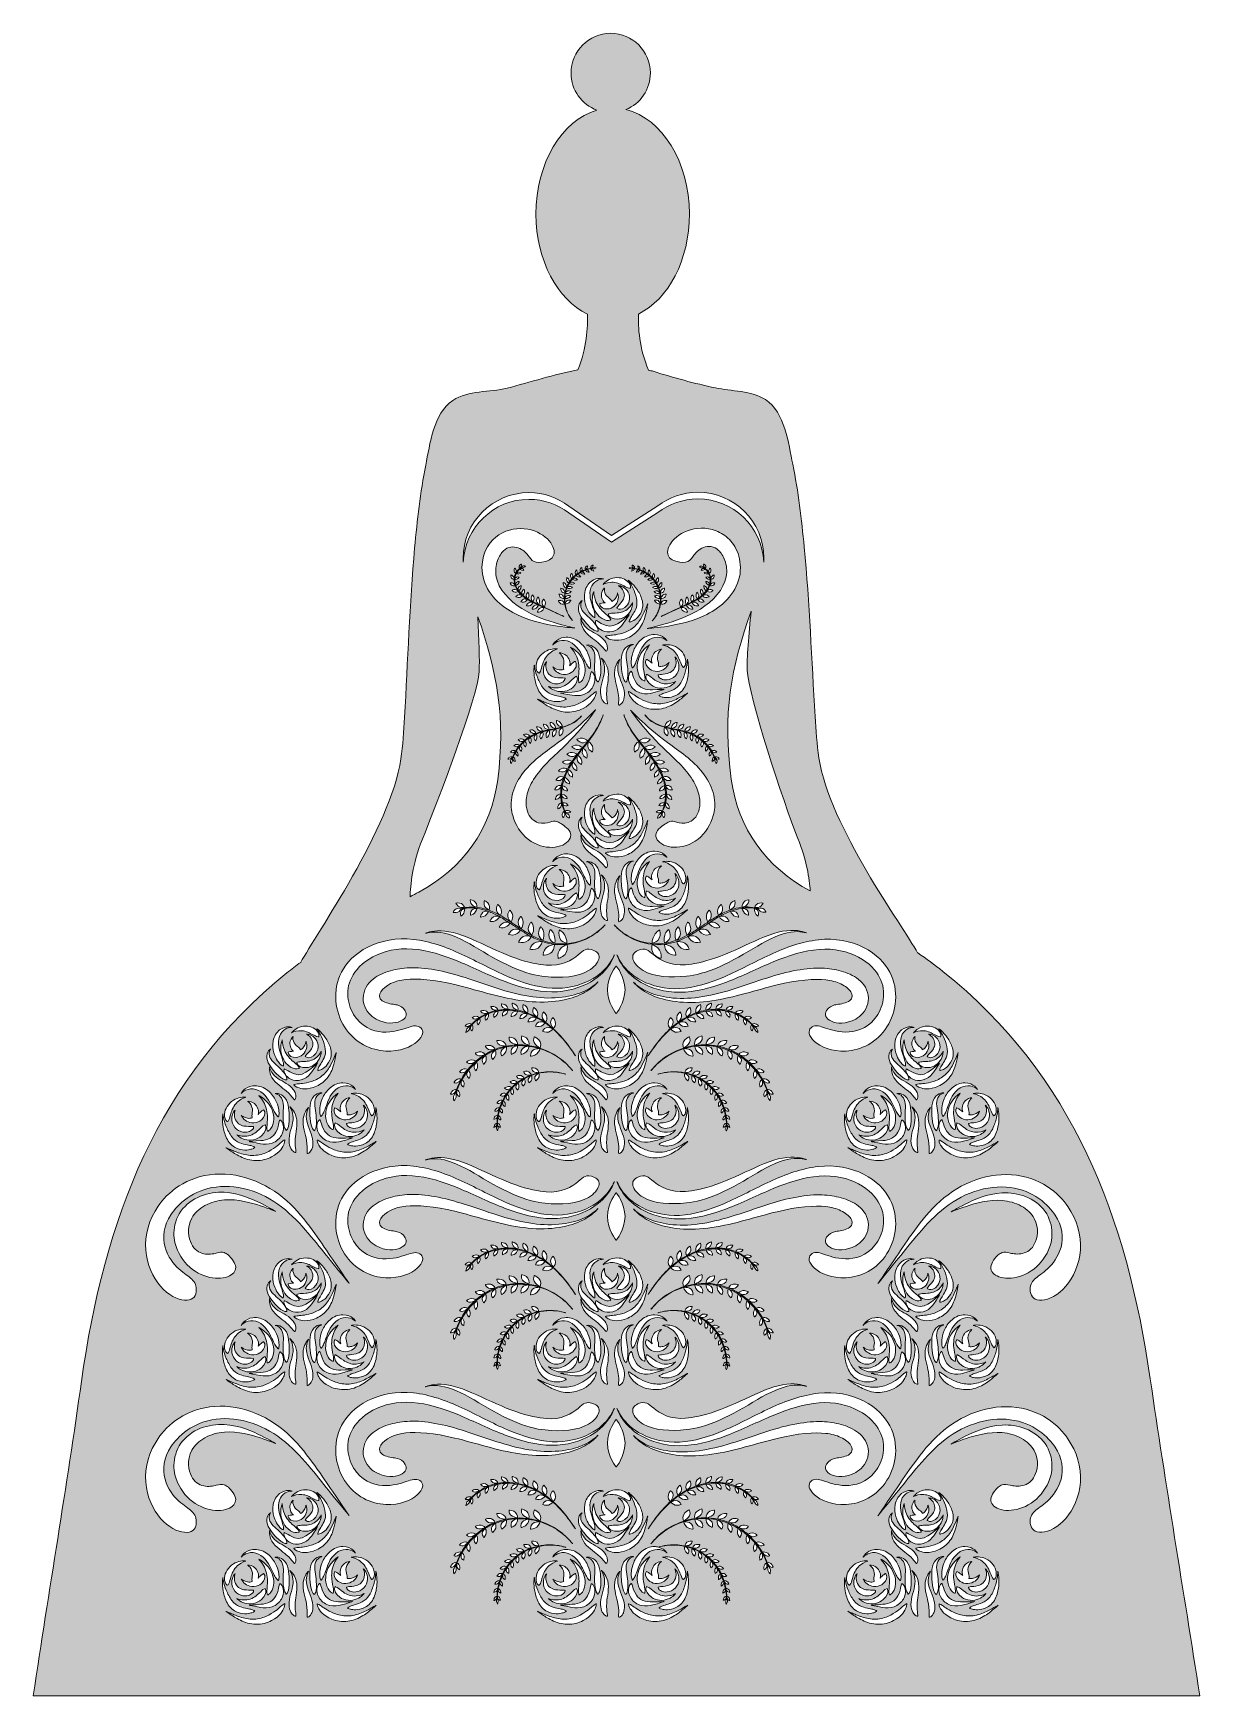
# Model space of a CAD drawing. Extents: x 272 to 570, y -510 to -85.
import ezdxf

# ---------------------------------------------------------------- set-up
doc = ezdxf.new("R2010")
doc.units = 0
doc.header["$MEASUREMENT"] = 0
doc.layers.add('Layer 1', color=7, linetype='Continuous')

msp = doc.modelspace()

# ---------------------------------------------------------------- hatches: boundary and pattern name
at = {"layer": 'Layer 1', "true_color": 0xffffff}
h = msp.add_hatch(color=7, dxfattribs=at)
h.dxf.hatch_style = 2
edge = h.paths.add_edge_path()
edge.add_spline(control_points=[(557.26, -428.99), (551.31, -387.9), (537.65, -351.44), (504.28, -324.92), (502.18, -323.25), (500.03, -321.7), (497.86, -320.2), (497.85, -320.19), (497.85, -320.18), (497.84, -320.17), (494.07, -313.32), (475.26, -287.82), (472.65, -270.42), (472.13, -266.9), (471.92, -263.34), (471.69, -259.8), (470.76, -245.38), (470.27, -230.94), (468.89, -216.55), (468.21, -209.48), (467.39, -202.39), (465.95, -195.43), (464.85, -190.1), (463.98, -182.19), (458.99, -178.93), (455.47, -176.64), (450.2, -176.75), (446.2, -175.92), (440.84, -174.8), (435.55, -173.31), (430.32, -171.69), (429.93, -171.57), (429.53, -171.48), (429.14, -171.38), (426.73, -165.82), (426.43, -160.38), (426.56, -157.06), (434.16, -153.31), (439.59, -143.29), (439.56, -131.49), (439.53, -118.15), (432.54, -107.11), (423.37, -104.86), (427.04, -103.33), (429.61, -99.71), (429.6, -95.49), (429.59, -89.89), (425.04, -85.36), (419.44, -85.37), (413.84, -85.39), (409.31, -89.94), (409.33, -95.53), (409.34, -99.88), (412.08, -103.56), (415.92, -105), (407.02, -107.57), (400.35, -118.5), (400.38, -131.58), (400.4, -143.38), (405.89, -153.38), (413.5, -157.09), (413.64, -160.39), (413.38, -165.78), (411.04, -171.31), (404.95, -172.49), (398.92, -174.46), (393.03, -175.99), (388.5, -177.16), (383.19, -176.43), (379.12, -179.12), (374.14, -182.41), (373.31, -190.32), (372.23, -195.65), (370.83, -202.62), (370.04, -209.71), (369.39, -216.78), (368.09, -231.18), (367.66, -245.62), (366.8, -260.05), (366.59, -263.59), (366.4, -267.15), (365.89, -270.67), (363.36, -288.08), (344.04, -315.75), (340.3, -322.61), (340.3, -322.62), (340.3, -322.62), (340.29, -322.63), (339.11, -323.5), (337.94, -324.39), (336.78, -325.32), (303.54, -351.99), (290.06, -388.52), (284.3, -429.63), (280.54, -456.49), (275.99, -483.15), (271.99, -509.91), (271.99, -509.91), (569.9, -509.91), (569.9, -509.91), (565.77, -483.17), (561.15, -455.83), (557.26, -428.99)], knot_values=[0, 0, 0, 0, 1, 1, 1, 2, 2, 2, 3, 3, 3, 4, 4, 4, 5, 5, 5, 6, 6, 6, 7, 7, 7, 8, 8, 8, 9, 9, 9, 10, 10, 10, 11, 11, 11, 12, 12, 12, 13, 13, 13, 14, 14, 14, 15, 15, 15, 16, 16, 16, 17, 17, 17, 18, 18, 18, 19, 19, 19, 20, 20, 20, 21, 21, 21, 22, 22, 22, 23, 23, 23, 24, 24, 24, 25, 25, 25, 26, 26, 26, 27, 27, 27, 28, 28, 28, 29, 29, 29, 30, 30, 30, 31, 31, 31, 32, 32, 32, 33, 33, 33, 34, 34, 34, 34], degree=3, periodic=1)
edge = h.paths.add_edge_path()
edge.add_spline(control_points=[(518.59, -363.16), (518.51, -364.16), (518.32, -365.27), (517.86, -366.35), (517.43, -367.44), (516.53, -368.45), (515.58, -368.91), (513.65, -369.81), (512.49, -369.52), (511.88, -369.42), (511.27, -369.27), (511.12, -369.07), (511.12, -369.07), (511.12, -369.07), (511.25, -368.87), (511.82, -368.63), (512.36, -368.35), (513.44, -368.18), (514.83, -367.5), (515.52, -367.16), (516.16, -366.59), (516.67, -365.75), (517.17, -364.92), (517.55, -363.92), (517.81, -363.02), (518.34, -361.21), (518.33, -359.7), (518.33, -359.7), (518.33, -359.7), (518.75, -361.15), (518.59, -363.16)], knot_values=[0, 0, 0, 0, 1, 1, 1, 2, 2, 2, 3, 3, 3, 4, 4, 4, 5, 5, 5, 6, 6, 6, 7, 7, 7, 8, 8, 8, 9, 9, 9, 10, 10, 10, 10], degree=3, periodic=1)
edge = h.paths.add_edge_path()
edge.add_spline(control_points=[(503.12, -362.23), (503.37, -365.11), (502.62, -365.61), (502.62, -365.61), (502.62, -365.61), (501.79, -365.25), (501.53, -362.37), (501.47, -361.65), (501.43, -360.84), (501.45, -359.94), (501.49, -359.05), (501.66, -358.07), (502.13, -357.33), (502.59, -356.59), (503.25, -356.17), (503.75, -356.04), (504.25, -355.9), (504.55, -355.98), (504.55, -355.98), (504.55, -355.98), (504.24, -356.01), (503.85, -356.26), (503.46, -356.51), (503.04, -357.02), (502.85, -357.67), (502.44, -358.96), (503.03, -360.76), (503.12, -362.23)], knot_values=[0, 0, 0, 0, 1, 1, 1, 2, 2, 2, 3, 3, 3, 4, 4, 4, 5, 5, 5, 6, 6, 6, 7, 7, 7, 8, 8, 8, 9, 9, 9, 9], degree=3, periodic=1)
edge = h.paths.add_edge_path()
edge.add_spline(control_points=[(500.6, -368), (500.37, -366.59), (499.51, -364.42), (499.79, -362.52), (499.91, -361.59), (500.27, -360.86), (500.57, -360.39), (500.88, -359.92), (501.12, -359.69), (501.12, -359.69), (501.12, -359.69), (500.96, -359.98), (500.8, -360.5), (500.64, -361.01), (500.5, -361.75), (500.58, -362.54), (500.7, -364.15), (501.83, -365.92), (502.16, -367.72), (502.49, -369.49), (501.94, -370.64), (501.5, -371.07), (501.06, -371.51), (500.81, -371.46), (500.81, -371.46), (500.81, -371.46), (500.76, -371.24), (500.78, -370.73), (500.8, -370.22), (500.85, -369.46), (500.6, -368)], knot_values=[0, 0, 0, 0, 1, 1, 1, 2, 2, 2, 3, 3, 3, 4, 4, 4, 5, 5, 5, 6, 6, 6, 7, 7, 7, 8, 8, 8, 9, 9, 9, 10, 10, 10, 10], degree=3, periodic=1)
edge = h.paths.add_edge_path()
edge.add_spline(control_points=[(503.51, -363.39), (503.77, -362.85), (504.01, -362.8), (504.01, -362.8), (504.01, -362.8), (504.16, -362.98), (504.3, -363.46), (504.48, -363.93), (504.6, -364.76), (505.32, -365.81), (505.7, -366.33), (506.27, -366.86), (506.99, -367.17), (507.7, -367.48), (508.6, -367.54), (509.42, -367.53), (511.1, -367.49), (512.4, -367.45), (512.4, -367.45), (512.4, -367.45), (511.18, -367.86), (509.53, -368.32), (508.7, -368.53), (507.66, -368.71), (506.58, -368.44), (505.52, -368.19), (504.6, -367.52), (504.04, -366.75), (502.94, -365.13), (503.29, -363.89), (503.51, -363.39)], knot_values=[0, 0, 0, 0, 1, 1, 1, 2, 2, 2, 3, 3, 3, 4, 4, 4, 5, 5, 5, 6, 6, 6, 7, 7, 7, 8, 8, 8, 9, 9, 9, 10, 10, 10, 10], degree=3, periodic=1)
edge = h.paths.add_edge_path()
edge.add_spline(control_points=[(509.27, -360.52), (508.99, -359.57), (509.54, -358.25), (510.3, -357.74), (511.04, -357.18), (511.71, -357.2), (511.71, -357.2), (511.71, -357.2), (511.18, -357.6), (510.91, -358.25), (510.61, -358.92), (510.68, -359.65), (510.82, -360.15), (511.01, -360.79), (511, -361.26), (510.96, -361.53), (511.35, -361.59), (511.76, -361.6), (512.16, -361.48), (513.1, -361.25), (513.67, -360.59), (513.67, -360.59), (513.67, -360.59), (513.63, -360.79), (513.47, -361.1), (513.31, -361.42), (513.01, -361.84), (512.52, -362.19), (512.05, -362.55), (511.38, -362.83), (510.66, -362.85), (509.93, -362.88), (509.22, -362.63), (508.72, -362.28), (507.7, -361.54), (507.59, -360.7), (507.64, -360.32), (507.7, -359.9), (507.89, -359.79), (507.89, -359.79), (507.89, -359.79), (508.09, -359.83), (508.38, -360.02), (508.63, -360.18), (508.93, -360.45), (509.38, -360.79), (509.34, -360.7), (509.3, -360.62), (509.27, -360.52)], knot_values=[0, 0, 0, 0, 1, 1, 1, 2, 2, 2, 3, 3, 3, 4, 4, 4, 5, 5, 5, 6, 6, 6, 7, 7, 7, 8, 8, 8, 9, 9, 9, 10, 10, 10, 11, 11, 11, 12, 12, 12, 13, 13, 13, 14, 14, 14, 15, 15, 15, 16, 16, 16, 16], degree=3, periodic=1)
edge = h.paths.add_edge_path()
edge.add_spline(control_points=[(515.34, -359.69), (515.24, -359.31), (515.12, -359.09), (515.12, -359.09), (515.12, -359.09), (515.31, -359.24), (515.56, -359.58), (515.81, -359.91), (516.09, -360.47), (516.17, -361.18), (516.25, -361.88), (516.13, -362.73), (515.66, -363.47), (515.2, -364.21), (514.42, -364.7), (513.72, -364.9), (512.27, -365.27), (511.42, -364.7), (511.12, -364.37), (510.8, -364.01), (510.86, -363.79), (510.86, -363.79), (510.86, -363.79), (511.05, -363.69), (511.44, -363.64), (511.83, -363.58), (512.4, -363.6), (513.28, -363.37), (513.72, -363.24), (514.21, -363.03), (514.59, -362.65), (514.98, -362.27), (515.26, -361.71), (515.38, -361.16), (515.49, -360.6), (515.44, -360.06), (515.34, -359.69)], knot_values=[0, 0, 0, 0, 1, 1, 1, 2, 2, 2, 3, 3, 3, 4, 4, 4, 5, 5, 5, 6, 6, 6, 7, 7, 7, 8, 8, 8, 9, 9, 9, 10, 10, 10, 11, 11, 11, 12, 12, 12, 12], degree=3, periodic=1)
edge = h.paths.add_edge_path()
edge.add_spline(control_points=[(515.31, -365.42), (515.31, -365.42), (515.17, -365.61), (514.87, -365.9), (514.57, -366.17), (514.09, -366.53), (513.46, -366.78), (512.83, -367.04), (512.05, -367.19), (511.25, -367.11), (510.46, -367.05), (509.7, -366.74), (509.13, -366.35), (508.01, -365.54), (507.78, -364.68), (507.75, -364.24), (507.74, -363.78), (507.9, -363.62), (507.9, -363.62), (507.9, -363.62), (508.11, -363.64), (508.45, -363.86), (508.8, -364.07), (509.25, -364.47), (510.04, -365.05), (510.82, -365.64), (512.08, -366.12), (513.27, -366.01), (514.44, -365.94), (515.31, -365.42), (515.31, -365.42)], knot_values=[0, 0, 0, 0, 1, 1, 1, 2, 2, 2, 3, 3, 3, 4, 4, 4, 5, 5, 5, 6, 6, 6, 7, 7, 7, 8, 8, 8, 9, 9, 9, 10, 10, 10, 10], degree=3, periodic=1)
edge = h.paths.add_edge_path()
edge.add_spline(control_points=[(507.5, -358.18), (506.99, -359.48), (506.94, -361.1), (507.15, -362.29), (507.33, -363.47), (507.5, -364.17), (507.52, -364.64), (507.55, -365.1), (507.45, -365.3), (507.45, -365.3), (507.45, -365.3), (507.23, -365.33), (506.83, -365.02), (506.44, -364.72), (505.81, -364.02), (505.57, -362.52), (505.3, -361.01), (505.86, -359), (506.8, -357.8), (507.71, -356.56), (508.72, -356.03), (508.72, -356.03), (508.72, -356.03), (507.97, -356.89), (507.5, -358.18)], knot_values=[0, 0, 0, 0, 1, 1, 1, 2, 2, 2, 3, 3, 3, 4, 4, 4, 5, 5, 5, 6, 6, 6, 7, 7, 7, 8, 8, 8, 8], degree=3, periodic=1)
edge = h.paths.add_edge_path()
edge.add_spline(control_points=[(503.32, -367.99), (503.32, -367.99), (503.57, -368.04), (504.17, -368.47), (504.79, -368.86), (505.73, -369.69), (507.68, -370.47), (508.65, -370.85), (509.84, -371.14), (511.07, -371.13), (512.3, -371.13), (513.56, -370.79), (514.65, -370.33), (515.75, -369.88), (516.68, -369.36), (517.35, -368.98), (518.02, -368.6), (518.42, -368.37), (518.42, -368.37), (518.42, -368.37), (518.07, -368.68), (517.49, -369.19), (516.9, -369.69), (516.08, -370.38), (515.01, -371.04), (513.96, -371.7), (512.62, -372.3), (511.17, -372.47), (509.72, -372.65), (508.26, -372.41), (507.1, -371.96), (504.76, -371.01), (503.91, -369.66), (503.56, -368.98), (503.22, -368.24), (503.32, -367.99), (503.32, -367.99)], knot_values=[0, 0, 0, 0, 1, 1, 1, 2, 2, 2, 3, 3, 3, 4, 4, 4, 5, 5, 5, 6, 6, 6, 7, 7, 7, 8, 8, 8, 9, 9, 9, 10, 10, 10, 11, 11, 11, 12, 12, 12, 12], degree=3, periodic=1)
edge = h.paths.add_edge_path()
edge.add_spline(control_points=[(517.61, -358.88), (518.14, -360.12), (517.93, -360.96), (517.74, -361.35), (517.54, -361.76), (517.33, -361.82), (517.33, -361.82), (517.33, -361.82), (517.14, -361.7), (516.95, -361.35), (516.74, -361), (516.55, -360.43), (516.15, -359.53), (515.78, -358.61), (515, -357.52), (513.98, -356.91), (513, -356.27), (512.02, -356.13), (512.02, -356.13), (512.02, -356.13), (512.25, -356.07), (512.65, -356.04), (513.06, -356), (513.64, -356.01), (514.29, -356.17), (515.6, -356.44), (517.1, -357.61), (517.61, -358.88)], knot_values=[0, 0, 0, 0, 1, 1, 1, 2, 2, 2, 3, 3, 3, 4, 4, 4, 5, 5, 5, 6, 6, 6, 7, 7, 7, 8, 8, 8, 9, 9, 9, 9], degree=3, periodic=1)
edge = h.paths.add_edge_path()
edge.add_spline(control_points=[(512.43, -354.27), (512.94, -354.69), (513.11, -355.05), (513.11, -355.05), (513.11, -355.05), (512.85, -354.74), (512.29, -354.48), (511.75, -354.2), (510.89, -354.03), (509.98, -354.2), (508.12, -354.49), (506.7, -356.47), (506.1, -358.06), (505.47, -359.69), (505.15, -360.75), (504.82, -361.3), (504.51, -361.87), (504.29, -361.98), (504.29, -361.98), (504.29, -361.98), (504.12, -361.8), (504.04, -361.16), (503.98, -360.52), (503.89, -359.37), (504.63, -357.45), (505.02, -356.51), (505.69, -355.46), (506.63, -354.67), (507.56, -353.86), (508.81, -353.37), (509.92, -353.4), (511.03, -353.42), (511.93, -353.84), (512.43, -354.27)], knot_values=[0, 0, 0, 0, 1, 1, 1, 2, 2, 2, 3, 3, 3, 4, 4, 4, 5, 5, 5, 6, 6, 6, 7, 7, 7, 8, 8, 8, 9, 9, 9, 10, 10, 10, 11, 11, 11, 11], degree=3, periodic=1)
edge = h.paths.add_edge_path()
edge.add_spline(control_points=[(508.2, -345.6), (508.2, -345.6), (508.14, -346.02), (508.02, -346.7), (507.9, -347.38), (507.72, -348.34), (507.36, -349.41), (507, -350.48), (506.41, -351.67), (505.47, -352.62), (504.56, -353.57), (503.4, -354.25), (502.31, -354.59), (500.12, -355.25), (498.75, -354.76), (498.12, -354.46), (497.47, -354.12), (497.4, -353.87), (497.4, -353.87), (497.4, -353.87), (497.61, -353.74), (498.27, -353.68), (498.93, -353.58), (500.05, -353.61), (501.83, -353.07), (502.72, -352.79), (503.71, -352.33), (504.56, -351.64), (505.42, -350.96), (506.12, -350.02), (506.63, -349.09), (507.15, -348.16), (507.52, -347.27), (507.79, -346.63), (508.05, -345.99), (508.2, -345.6), (508.2, -345.6)], knot_values=[0, 0, 0, 0, 1, 1, 1, 2, 2, 2, 3, 3, 3, 4, 4, 4, 5, 5, 5, 6, 6, 6, 7, 7, 7, 8, 8, 8, 9, 9, 9, 10, 10, 10, 11, 11, 11, 12, 12, 12, 12], degree=3, periodic=1)
edge = h.paths.add_edge_path()
edge.add_spline(control_points=[(497.85, -370.43), (497.93, -370.93), (497.9, -371.16), (497.9, -371.16), (497.9, -371.16), (497.66, -371.24), (497.17, -370.84), (496.69, -370.47), (496.02, -369.38), (496.17, -367.58), (496.31, -365.76), (497.25, -363.88), (497.2, -362.27), (497.19, -361.47), (496.98, -360.75), (496.77, -360.26), (496.55, -359.76), (496.36, -359.49), (496.36, -359.49), (496.36, -359.49), (496.63, -359.69), (496.98, -360.13), (497.33, -360.56), (497.76, -361.25), (497.98, -362.16), (498.46, -364.02), (497.83, -366.27), (497.75, -367.7), (497.65, -369.17), (497.78, -369.93), (497.85, -370.43)], knot_values=[0, 0, 0, 0, 1, 1, 1, 2, 2, 2, 3, 3, 3, 4, 4, 4, 5, 5, 5, 6, 6, 6, 7, 7, 7, 8, 8, 8, 9, 9, 9, 10, 10, 10, 10], degree=3, periodic=1)
edge = h.paths.add_edge_path()
edge.add_spline(control_points=[(491.28, -406.09), (491.73, -407.2), (493.16, -408.11), (494.06, -409.09), (495.87, -410.97), (495.57, -411.8), (495.57, -411.8), (495.57, -411.8), (494.72, -412.07), (492.91, -410.2), (492.46, -409.72), (491.98, -409.18), (491.49, -408.52), (491.01, -407.87), (490.59, -407.08), (490.5, -406.28), (490.42, -405.49), (490.65, -404.82), (490.93, -404.44), (491.22, -404.06), (491.47, -403.96), (491.47, -403.96), (491.47, -403.96), (491.28, -404.16), (491.16, -404.56), (491.03, -404.95), (491.04, -405.54), (491.28, -406.09)], knot_values=[0, 0, 0, 0, 1, 1, 1, 2, 2, 2, 3, 3, 3, 4, 4, 4, 5, 5, 5, 6, 6, 6, 7, 7, 7, 8, 8, 8, 9, 9, 9, 9], degree=3, periodic=1)
edge = h.paths.add_edge_path()
edge.add_spline(control_points=[(503.12, -421.44), (503.37, -424.32), (502.62, -424.82), (502.62, -424.82), (502.62, -424.82), (501.79, -424.46), (501.53, -421.58), (501.47, -420.85), (501.43, -420.04), (501.45, -419.14), (501.49, -418.25), (501.66, -417.28), (502.13, -416.53), (502.59, -415.8), (503.25, -415.38), (503.75, -415.24), (504.25, -415.11), (504.55, -415.18), (504.55, -415.18), (504.55, -415.18), (504.24, -415.22), (503.85, -415.47), (503.46, -415.72), (503.04, -416.23), (502.85, -416.88), (502.44, -418.16), (503.03, -419.97), (503.12, -421.44)], knot_values=[0, 0, 0, 0, 1, 1, 1, 2, 2, 2, 3, 3, 3, 4, 4, 4, 5, 5, 5, 6, 6, 6, 7, 7, 7, 8, 8, 8, 9, 9, 9, 9], degree=3, periodic=1)
edge = h.paths.add_edge_path()
edge.add_spline(control_points=[(500.6, -427.21), (500.37, -425.8), (499.51, -423.63), (499.79, -421.73), (499.91, -420.8), (500.27, -420.07), (500.57, -419.6), (500.88, -419.13), (501.12, -418.89), (501.12, -418.89), (501.12, -418.89), (500.96, -419.19), (500.8, -419.7), (500.64, -420.21), (500.5, -420.95), (500.58, -421.75), (500.7, -423.36), (501.83, -425.13), (502.16, -426.92), (502.49, -428.7), (501.94, -429.85), (501.5, -430.27), (501.06, -430.72), (500.81, -430.67), (500.81, -430.67), (500.81, -430.67), (500.76, -430.44), (500.78, -429.94), (500.8, -429.42), (500.85, -428.66), (500.6, -427.21)], knot_values=[0, 0, 0, 0, 1, 1, 1, 2, 2, 2, 3, 3, 3, 4, 4, 4, 5, 5, 5, 6, 6, 6, 7, 7, 7, 8, 8, 8, 9, 9, 9, 10, 10, 10, 10], degree=3, periodic=1)
edge = h.paths.add_edge_path()
edge.add_spline(control_points=[(497.85, -429.64), (497.93, -430.14), (497.9, -430.37), (497.9, -430.37), (497.9, -430.37), (497.66, -430.45), (497.17, -430.05), (496.69, -429.67), (496.02, -428.58), (496.17, -426.78), (496.31, -424.97), (497.25, -423.09), (497.2, -421.48), (497.19, -420.67), (496.98, -419.95), (496.77, -419.46), (496.55, -418.97), (496.36, -418.69), (496.36, -418.69), (496.36, -418.69), (496.63, -418.9), (496.98, -419.33), (497.33, -419.77), (497.76, -420.46), (497.98, -421.37), (498.46, -423.23), (497.83, -425.48), (497.75, -426.9), (497.65, -428.38), (497.78, -429.13), (497.85, -429.64)], knot_values=[0, 0, 0, 0, 1, 1, 1, 2, 2, 2, 3, 3, 3, 4, 4, 4, 5, 5, 5, 6, 6, 6, 7, 7, 7, 8, 8, 8, 9, 9, 9, 10, 10, 10, 10], degree=3, periodic=1)
edge = h.paths.add_edge_path()
edge.add_spline(control_points=[(486.76, -420.17), (486.85, -419.66), (486.85, -418.92), (486.47, -418.29), (486.13, -417.66), (485.57, -417.32), (485.57, -417.32), (485.57, -417.32), (486.23, -417.23), (487.03, -417.72), (487.84, -418.14), (488.52, -419.4), (488.34, -420.37), (488.32, -420.47), (488.29, -420.55), (488.26, -420.64), (488.66, -420.27), (488.95, -419.96), (489.18, -419.79), (489.44, -419.56), (489.64, -419.5), (489.64, -419.5), (489.64, -419.5), (489.84, -419.59), (489.94, -420), (490.03, -420.38), (490.01, -421.22), (489.08, -422.06), (488.61, -422.47), (487.93, -422.79), (487.2, -422.83), (486.48, -422.88), (485.79, -422.68), (485.28, -422.38), (484.77, -422.07), (484.42, -421.68), (484.23, -421.39), (484.04, -421.09), (483.97, -420.9), (483.97, -420.9), (483.97, -420.9), (484.61, -421.5), (485.56, -421.63), (485.98, -421.71), (486.39, -421.66), (486.77, -421.55), (486.7, -421.29), (486.64, -420.82), (486.76, -420.17)], knot_values=[0, 0, 0, 0, 1, 1, 1, 2, 2, 2, 3, 3, 3, 4, 4, 4, 5, 5, 5, 6, 6, 6, 7, 7, 7, 8, 8, 8, 9, 9, 9, 10, 10, 10, 11, 11, 11, 12, 12, 12, 13, 13, 13, 14, 14, 14, 15, 15, 15, 16, 16, 16, 16], degree=3, periodic=1)
edge = h.paths.add_edge_path()
edge.add_spline(control_points=[(482.34, -421.64), (482.51, -422.18), (482.85, -422.71), (483.27, -423.04), (483.69, -423.39), (484.2, -423.54), (484.65, -423.62), (485.55, -423.76), (486.12, -423.68), (486.51, -423.7), (486.9, -423.71), (487.11, -423.78), (487.11, -423.78), (487.11, -423.78), (487.18, -424), (486.9, -424.4), (486.64, -424.76), (485.86, -425.41), (484.38, -425.19), (483.66, -425.07), (482.83, -424.66), (482.3, -423.97), (481.76, -423.29), (481.54, -422.45), (481.55, -421.75), (481.55, -421.03), (481.77, -420.45), (481.99, -420.09), (482.2, -419.73), (482.38, -419.56), (482.38, -419.56), (482.38, -419.56), (482.28, -419.79), (482.22, -420.18), (482.16, -420.56), (482.16, -421.1), (482.34, -421.64)], knot_values=[0, 0, 0, 0, 1, 1, 1, 2, 2, 2, 3, 3, 3, 4, 4, 4, 5, 5, 5, 6, 6, 6, 7, 7, 7, 8, 8, 8, 9, 9, 9, 10, 10, 10, 11, 11, 11, 12, 12, 12, 12], degree=3, periodic=1)
edge = h.paths.add_edge_path()
edge.add_spline(control_points=[(484.94, -426.25), (486.13, -426.23), (487.33, -425.62), (488.05, -424.95), (488.78, -424.3), (489.18, -423.85), (489.5, -423.61), (489.82, -423.36), (490.03, -423.31), (490.03, -423.31), (490.03, -423.31), (490.21, -423.45), (490.24, -423.91), (490.26, -424.35), (490.12, -425.23), (489.09, -426.16), (488.57, -426.6), (487.85, -426.99), (487.06, -427.14), (486.28, -427.29), (485.48, -427.23), (484.83, -427.04), (484.18, -426.85), (483.67, -426.55), (483.34, -426.3), (483.01, -426.05), (482.85, -425.87), (482.85, -425.87), (482.85, -425.87), (483.76, -426.31), (484.94, -426.25)], knot_values=[0, 0, 0, 0, 1, 1, 1, 2, 2, 2, 3, 3, 3, 4, 4, 4, 5, 5, 5, 6, 6, 6, 7, 7, 7, 8, 8, 8, 9, 9, 9, 10, 10, 10, 10], degree=3, periodic=1)
edge = h.paths.add_edge_path()
edge.add_spline(control_points=[(488.93, -427.36), (489.75, -427.28), (490.63, -427.13), (491.3, -426.74), (491.99, -426.36), (492.5, -425.77), (492.82, -425.22), (493.43, -424.1), (493.47, -423.26), (493.59, -422.78), (493.69, -422.28), (493.81, -422.09), (493.81, -422.09), (493.81, -422.09), (494.05, -422.11), (494.37, -422.62), (494.64, -423.1), (495.12, -424.29), (494.2, -426.02), (493.72, -426.85), (492.87, -427.6), (491.84, -427.97), (490.8, -428.35), (489.75, -428.27), (488.9, -428.15), (487.21, -427.87), (485.95, -427.59), (485.95, -427.59), (485.95, -427.59), (487.25, -427.49), (488.93, -427.36)], knot_values=[0, 0, 0, 0, 1, 1, 1, 2, 2, 2, 3, 3, 3, 4, 4, 4, 5, 5, 5, 6, 6, 6, 7, 7, 7, 8, 8, 8, 9, 9, 9, 10, 10, 10, 10], degree=3, periodic=1)
edge = h.paths.add_edge_path()
edge.add_spline(control_points=[(492.23, -421.97), (492.15, -423.49), (491.59, -424.25), (491.24, -424.59), (490.88, -424.94), (490.65, -424.93), (490.65, -424.93), (490.65, -424.93), (490.53, -424.74), (490.51, -424.28), (490.48, -423.82), (490.58, -423.11), (490.64, -421.91), (490.72, -420.71), (490.5, -419.1), (489.86, -417.86), (489.26, -416.63), (488.42, -415.85), (488.42, -415.85), (488.42, -415.85), (489.48, -416.27), (490.51, -417.41), (491.57, -418.51), (492.34, -420.45), (492.23, -421.97)], knot_values=[0, 0, 0, 0, 1, 1, 1, 2, 2, 2, 3, 3, 3, 4, 4, 4, 5, 5, 5, 6, 6, 6, 7, 7, 7, 8, 8, 8, 8], degree=3, periodic=1)
edge = h.paths.add_edge_path()
edge.add_spline(control_points=[(483.28, -417.27), (482.33, -417.98), (481.66, -419.16), (481.39, -420.1), (481.1, -421.05), (480.97, -421.63), (480.79, -422), (480.64, -422.37), (480.47, -422.5), (480.47, -422.5), (480.47, -422.5), (480.25, -422.47), (480, -422.08), (479.78, -421.71), (479.48, -420.9), (479.88, -419.61), (480.25, -418.29), (481.62, -416.97), (482.9, -416.57), (483.53, -416.34), (484.11, -416.27), (484.51, -416.27), (484.91, -416.26), (485.15, -416.3), (485.15, -416.3), (485.15, -416.3), (484.19, -416.54), (483.28, -417.27)], knot_values=[0, 0, 0, 0, 1, 1, 1, 2, 2, 2, 3, 3, 3, 4, 4, 4, 5, 5, 5, 6, 6, 6, 7, 7, 7, 8, 8, 8, 9, 9, 9, 9], degree=3, periodic=1)
edge = h.paths.add_edge_path()
edge.add_spline(control_points=[(480.11, -423.75), (480.46, -424.62), (480.95, -425.57), (481.53, -426.34), (482.12, -427.13), (482.82, -427.62), (483.54, -427.9), (485, -428.42), (486.08, -428.48), (486.65, -428.7), (487.24, -428.88), (487.4, -429.07), (487.4, -429.07), (487.4, -429.07), (487.27, -429.28), (486.67, -429.5), (486.08, -429.65), (484.96, -430.07), (482.95, -429.38), (481.95, -429.01), (480.95, -428.1), (480.41, -427.07), (479.84, -426.04), (479.53, -424.96), (479.35, -423.97), (478.99, -421.99), (479.24, -420.5), (479.24, -420.5), (479.24, -420.5), (479.4, -422.01), (480.11, -423.75)], knot_values=[0, 0, 0, 0, 1, 1, 1, 2, 2, 2, 3, 3, 3, 4, 4, 4, 5, 5, 5, 6, 6, 6, 7, 7, 7, 8, 8, 8, 9, 9, 9, 10, 10, 10, 10], degree=3, periodic=1)
edge = h.paths.add_edge_path()
edge.add_spline(control_points=[(481.19, -429.63), (481.9, -429.93), (482.88, -430.36), (484.02, -430.69), (485.15, -431.03), (486.44, -431.24), (487.66, -431.11), (488.89, -430.99), (490.04, -430.58), (490.97, -430.1), (492.82, -429.12), (493.67, -428.19), (494.24, -427.74), (494.8, -427.26), (495.05, -427.18), (495.05, -427.18), (495.05, -427.18), (495.16, -427.42), (494.9, -428.18), (494.62, -428.9), (493.93, -430.33), (491.7, -431.52), (490.59, -432.09), (489.16, -432.48), (487.71, -432.45), (486.24, -432.44), (484.85, -431.98), (483.73, -431.43), (482.6, -430.89), (481.71, -430.28), (481.07, -429.85), (480.44, -429.41), (480.06, -429.14), (480.06, -429.14), (480.06, -429.14), (480.49, -429.33), (481.19, -429.63)], knot_values=[0, 0, 0, 0, 1, 1, 1, 2, 2, 2, 3, 3, 3, 4, 4, 4, 5, 5, 5, 6, 6, 6, 7, 7, 7, 8, 8, 8, 9, 9, 9, 10, 10, 10, 11, 11, 11, 12, 12, 12, 12], degree=3, periodic=1)
edge = h.paths.add_edge_path()
edge.add_spline(control_points=[(494.64, -421.43), (494.58, -419.96), (494.97, -418.1), (494.43, -416.87), (494.17, -416.24), (493.7, -415.78), (493.29, -415.57), (492.88, -415.36), (492.56, -415.36), (492.56, -415.36), (492.56, -415.36), (492.85, -415.25), (493.37, -415.34), (493.87, -415.42), (494.58, -415.77), (495.11, -416.45), (495.66, -417.14), (495.93, -418.09), (496.05, -418.98), (496.17, -419.87), (496.22, -420.67), (496.23, -421.4), (496.28, -424.3), (495.49, -424.74), (495.49, -424.74), (495.49, -424.74), (494.69, -424.32), (494.64, -421.43)], knot_values=[0, 0, 0, 0, 1, 1, 1, 2, 2, 2, 3, 3, 3, 4, 4, 4, 5, 5, 5, 6, 6, 6, 7, 7, 7, 8, 8, 8, 9, 9, 9, 9], degree=3, periodic=1)
edge = h.paths.add_edge_path()
edge.add_spline(control_points=[(494.83, -403.83), (495.22, -405.01), (496.11, -406.15), (496.91, -406.85), (497.7, -407.57), (498.2, -407.98), (498.47, -408.31), (498.74, -408.63), (498.78, -408.85), (498.78, -408.85), (498.78, -408.85), (498.63, -409.02), (498.17, -409.05), (497.72, -409.07), (496.86, -408.95), (495.83, -408.02), (494.78, -407.11), (494.05, -405.35), (494.05, -403.97), (494, -402.57), (494.43, -401.64), (494.43, -401.64), (494.43, -401.64), (494.41, -402.67), (494.83, -403.83)], knot_values=[0, 0, 0, 0, 1, 1, 1, 2, 2, 2, 3, 3, 3, 4, 4, 4, 5, 5, 5, 6, 6, 6, 7, 7, 7, 8, 8, 8, 8], degree=3, periodic=1)
edge = h.paths.add_edge_path()
edge.add_spline(control_points=[(497.3, -404.53), (496.55, -404.01), (496.19, -402.74), (496.47, -401.94), (496.69, -401.11), (497.19, -400.76), (497.19, -400.76), (497.19, -400.76), (497.06, -401.35), (497.26, -401.95), (497.45, -402.59), (497.92, -403.02), (498.28, -403.28), (498.72, -403.58), (498.96, -403.93), (499.09, -404.17), (499.38, -404), (499.67, -403.79), (499.89, -403.5), (500.43, -402.82), (500.48, -402.03), (500.48, -402.03), (500.48, -402.03), (500.56, -402.2), (500.64, -402.51), (500.71, -402.82), (500.74, -403.29), (500.61, -403.82), (500.48, -404.35), (500.18, -404.94), (499.68, -405.37), (499.18, -405.82), (498.53, -406.06), (497.96, -406.1), (496.8, -406.15), (496.25, -405.6), (496.07, -405.28), (495.88, -404.94), (495.97, -404.74), (495.97, -404.74), (495.97, -404.74), (496.15, -404.64), (496.47, -404.59), (496.68, -404.56), (496.97, -404.54), (497.31, -404.53), (497.3, -404.53), (497.3, -404.53), (497.3, -404.53)], knot_values=[0, 0, 0, 0, 1, 1, 1, 2, 2, 2, 3, 3, 3, 4, 4, 4, 5, 5, 5, 6, 6, 6, 7, 7, 7, 8, 8, 8, 9, 9, 9, 10, 10, 10, 11, 11, 11, 12, 12, 12, 13, 13, 13, 14, 14, 14, 15, 15, 15, 16, 16, 16, 16], degree=3, periodic=1)
edge = h.paths.add_edge_path()
edge.add_spline(control_points=[(503.01, -405.07), (502.18, -406.18), (501.24, -406.25), (500.84, -406.16), (500.4, -406.07), (500.31, -405.86), (500.31, -405.86), (500.31, -405.86), (500.39, -405.67), (500.62, -405.4), (500.85, -405.12), (501.24, -404.79), (501.71, -404.15), (501.94, -403.83), (502.16, -403.42), (502.22, -402.96), (502.28, -402.49), (502.18, -401.95), (501.96, -401.49), (501.74, -401.03), (501.41, -400.68), (501.13, -400.47), (500.85, -400.26), (500.64, -400.17), (500.64, -400.17), (500.64, -400.17), (500.86, -400.15), (501.24, -400.24), (501.6, -400.33), (502.12, -400.56), (502.59, -401.01), (503.06, -401.45), (503.47, -402.13), (503.56, -402.93), (503.67, -403.73), (503.4, -404.53), (503.01, -405.07)], knot_values=[0, 0, 0, 0, 1, 1, 1, 2, 2, 2, 3, 3, 3, 4, 4, 4, 5, 5, 5, 6, 6, 6, 7, 7, 7, 8, 8, 8, 9, 9, 9, 10, 10, 10, 11, 11, 11, 12, 12, 12, 12], degree=3, periodic=1)
edge = h.paths.add_edge_path()
edge.add_spline(control_points=[(504.35, -404.5), (504.35, -404.5), (504.37, -404.71), (504.32, -405.08), (504.28, -405.45), (504.15, -405.97), (503.86, -406.52), (503.57, -407.06), (503.1, -407.63), (502.5, -408.03), (501.9, -408.45), (501.18, -408.67), (500.56, -408.72), (499.29, -408.78), (498.63, -408.28), (498.37, -407.97), (498.11, -407.64), (498.14, -407.42), (498.14, -407.42), (498.14, -407.42), (498.32, -407.3), (498.68, -407.24), (499.05, -407.17), (499.58, -407.18), (500.44, -407.13), (501.3, -407.11), (502.44, -406.76), (503.23, -406.04), (504.02, -405.35), (504.35, -404.5), (504.35, -404.5)], knot_values=[0, 0, 0, 0, 1, 1, 1, 2, 2, 2, 3, 3, 3, 4, 4, 4, 5, 5, 5, 6, 6, 6, 7, 7, 7, 8, 8, 8, 9, 9, 9, 10, 10, 10, 10], degree=3, periodic=1)
edge = h.paths.add_edge_path()
edge.add_spline(control_points=[(494.95, -409.04), (494.95, -409.04), (495.17, -409.08), (495.56, -409.32), (495.97, -409.54), (496.52, -410.02), (497.59, -410.34), (499.92, -411.48), (503.43, -407.3), (503.46, -407.56), (503.46, -407.56), (502.85, -408.55), (501.96, -409.82), (501.51, -410.44), (500.88, -411.18), (499.97, -411.61), (499.07, -412.04), (498.02, -412.1), (497.18, -411.87), (495.46, -411.35), (495.02, -410.25), (494.9, -409.76), (494.79, -409.22), (494.95, -409.04), (494.95, -409.04)], knot_values=[0, 0, 0, 0, 1, 1, 1, 2, 2, 2, 3, 3, 3, 4, 4, 4, 5, 5, 5, 6, 6, 6, 7, 7, 7, 8, 8, 8, 8], degree=3, periodic=1)
edge = h.paths.add_edge_path()
edge.add_spline(control_points=[(496.48, -413.47), (497.73, -414.54), (497.99, -415.69), (497.9, -416.25), (497.83, -416.82), (497.6, -416.92), (497.6, -416.92), (497.6, -416.92), (497.42, -416.8), (497.13, -416.44), (496.83, -416.08), (496.43, -415.54), (495.44, -414.68), (494.5, -413.83), (492.67, -412.77), (491.8, -411.26), (491.37, -410.52), (491.21, -409.8), (491.17, -409.3), (491.12, -408.79), (491.17, -408.5), (491.17, -408.5), (491.17, -408.5), (491.22, -408.79), (491.41, -409.24), (491.59, -409.69), (491.92, -410.27), (492.43, -410.78), (493.43, -411.82), (495.22, -412.39), (496.48, -413.47)], knot_values=[0, 0, 0, 0, 1, 1, 1, 2, 2, 2, 3, 3, 3, 4, 4, 4, 5, 5, 5, 6, 6, 6, 7, 7, 7, 8, 8, 8, 9, 9, 9, 10, 10, 10, 10], degree=3, periodic=1)
edge = h.paths.add_edge_path()
edge.add_spline(control_points=[(498.12, -413.66), (497.47, -413.32), (497.4, -413.07), (497.4, -413.07), (497.4, -413.07), (497.61, -412.95), (498.27, -412.88), (498.93, -412.79), (500.05, -412.82), (501.83, -412.28), (502.72, -412), (503.71, -411.53), (504.56, -410.84), (505.42, -410.16), (506.12, -409.22), (506.63, -408.29), (507.15, -407.37), (507.52, -406.47), (507.79, -405.84), (508.05, -405.2), (508.2, -404.81), (508.2, -404.81), (508.2, -404.81), (508.14, -405.22), (508.02, -405.91), (507.9, -406.59), (507.72, -407.55), (507.36, -408.62), (507, -409.68), (506.41, -410.87), (505.47, -411.83), (504.56, -412.78), (503.4, -413.45), (502.31, -413.79), (500.12, -414.46), (498.75, -413.97), (498.12, -413.66)], knot_values=[0, 0, 0, 0, 1, 1, 1, 2, 2, 2, 3, 3, 3, 4, 4, 4, 5, 5, 5, 6, 6, 6, 7, 7, 7, 8, 8, 8, 9, 9, 9, 10, 10, 10, 11, 11, 11, 12, 12, 12, 12], degree=3, periodic=1)
edge = h.paths.add_edge_path()
edge.add_spline(control_points=[(507.15, -421.49), (507.33, -422.68), (507.5, -423.38), (507.52, -423.84), (507.55, -424.3), (507.45, -424.5), (507.45, -424.5), (507.45, -424.5), (507.23, -424.54), (506.83, -424.23), (506.44, -423.92), (505.81, -423.22), (505.57, -421.72), (505.3, -420.22), (505.86, -418.21), (506.8, -417.01), (507.71, -415.77), (508.72, -415.24), (508.72, -415.24), (508.72, -415.24), (507.97, -416.1), (507.5, -417.39), (506.99, -418.68), (506.94, -420.31), (507.15, -421.49)], knot_values=[0, 0, 0, 0, 1, 1, 1, 2, 2, 2, 3, 3, 3, 4, 4, 4, 5, 5, 5, 6, 6, 6, 7, 7, 7, 8, 8, 8, 8], degree=3, periodic=1)
edge = h.paths.add_edge_path()
edge.add_spline(control_points=[(507.64, -419.52), (507.7, -419.11), (507.89, -419), (507.89, -419), (507.89, -419), (508.09, -419.04), (508.38, -419.23), (508.63, -419.39), (508.93, -419.65), (509.38, -420), (509.34, -419.9), (509.3, -419.83), (509.27, -419.72), (508.99, -418.78), (509.54, -417.46), (510.3, -416.95), (511.04, -416.38), (511.71, -416.4), (511.71, -416.4), (511.71, -416.4), (511.18, -416.8), (510.91, -417.46), (510.61, -418.13), (510.68, -418.86), (510.82, -419.36), (511.01, -419.99), (511, -420.47), (510.96, -420.74), (511.35, -420.8), (511.76, -420.81), (512.16, -420.69), (513.1, -420.46), (513.67, -419.79), (513.67, -419.79), (513.67, -419.79), (513.63, -419.99), (513.47, -420.31), (513.31, -420.62), (513.01, -421.04), (512.52, -421.4), (512.05, -421.75), (511.38, -422.03), (510.66, -422.06), (509.93, -422.09), (509.22, -421.84), (508.72, -421.49), (507.7, -420.74), (507.59, -419.91), (507.64, -419.52)], knot_values=[0, 0, 0, 0, 1, 1, 1, 2, 2, 2, 3, 3, 3, 4, 4, 4, 5, 5, 5, 6, 6, 6, 7, 7, 7, 8, 8, 8, 9, 9, 9, 10, 10, 10, 11, 11, 11, 12, 12, 12, 13, 13, 13, 14, 14, 14, 15, 15, 15, 16, 16, 16, 16], degree=3, periodic=1)
edge = h.paths.add_edge_path()
edge.add_spline(control_points=[(507.9, -422.83), (507.9, -422.83), (508.11, -422.85), (508.45, -423.07), (508.8, -423.27), (509.25, -423.68), (510.04, -424.25), (510.82, -424.84), (512.08, -425.32), (513.27, -425.22), (514.44, -425.15), (515.31, -424.62), (515.31, -424.62), (515.31, -424.62), (515.17, -424.82), (514.87, -425.1), (514.57, -425.38), (514.09, -425.73), (513.46, -425.99), (512.83, -426.24), (512.05, -426.39), (511.25, -426.32), (510.46, -426.25), (509.7, -425.95), (509.13, -425.56), (508.01, -424.74), (507.78, -423.88), (507.75, -423.44), (507.74, -422.98), (507.9, -422.83), (507.9, -422.83)], knot_values=[0, 0, 0, 0, 1, 1, 1, 2, 2, 2, 3, 3, 3, 4, 4, 4, 5, 5, 5, 6, 6, 6, 7, 7, 7, 8, 8, 8, 9, 9, 9, 10, 10, 10, 10], degree=3, periodic=1)
edge = h.paths.add_edge_path()
edge.add_spline(control_points=[(513.72, -424.1), (512.27, -424.48), (511.42, -423.91), (511.12, -423.58), (510.8, -423.21), (510.86, -422.99), (510.86, -422.99), (510.86, -422.99), (511.05, -422.89), (511.44, -422.85), (511.83, -422.79), (512.4, -422.8), (513.28, -422.57), (513.72, -422.45), (514.21, -422.24), (514.59, -421.85), (514.98, -421.48), (515.26, -420.92), (515.38, -420.36), (515.49, -419.8), (515.44, -419.27), (515.34, -418.89), (515.24, -418.51), (515.12, -418.3), (515.12, -418.3), (515.12, -418.3), (515.31, -418.44), (515.56, -418.78), (515.81, -419.12), (516.09, -419.67), (516.17, -420.38), (516.25, -421.08), (516.13, -421.94), (515.66, -422.67), (515.2, -423.42), (514.42, -423.91), (513.72, -424.1)], knot_values=[0, 0, 0, 0, 1, 1, 1, 2, 2, 2, 3, 3, 3, 4, 4, 4, 5, 5, 5, 6, 6, 6, 7, 7, 7, 8, 8, 8, 9, 9, 9, 10, 10, 10, 11, 11, 11, 12, 12, 12, 12], degree=3, periodic=1)
edge = h.paths.add_edge_path()
edge.add_spline(control_points=[(516.15, -418.73), (515.78, -417.82), (515, -416.72), (513.98, -416.11), (513, -415.48), (512.02, -415.34), (512.02, -415.34), (512.02, -415.34), (512.25, -415.28), (512.65, -415.24), (513.06, -415.21), (513.64, -415.21), (514.29, -415.38), (515.6, -415.65), (517.1, -416.81), (517.61, -418.08), (518.14, -419.33), (517.93, -420.17), (517.74, -420.56), (517.54, -420.97), (517.33, -421.02), (517.33, -421.02), (517.33, -421.02), (517.14, -420.91), (516.95, -420.56), (516.74, -420.21), (516.55, -419.64), (516.15, -418.73)], knot_values=[0, 0, 0, 0, 1, 1, 1, 2, 2, 2, 3, 3, 3, 4, 4, 4, 5, 5, 5, 6, 6, 6, 7, 7, 7, 8, 8, 8, 9, 9, 9, 9], degree=3, periodic=1)
edge = h.paths.add_edge_path()
edge.add_spline(control_points=[(512.29, -413.68), (511.75, -413.4), (510.89, -413.23), (509.98, -413.4), (508.12, -413.7), (506.7, -415.67), (506.1, -417.27), (505.47, -418.9), (505.15, -419.95), (504.82, -420.51), (504.51, -421.08), (504.29, -421.18), (504.29, -421.18), (504.29, -421.18), (504.12, -421.01), (504.04, -420.36), (503.98, -419.72), (503.89, -418.57), (504.63, -416.66), (505.02, -415.71), (505.69, -414.67), (506.63, -413.87), (507.56, -413.07), (508.81, -412.58), (509.92, -412.61), (511.03, -412.62), (511.93, -413.05), (512.43, -413.47), (512.94, -413.89), (513.11, -414.25), (513.11, -414.25), (513.11, -414.25), (512.85, -413.95), (512.29, -413.68)], knot_values=[0, 0, 0, 0, 1, 1, 1, 2, 2, 2, 3, 3, 3, 4, 4, 4, 5, 5, 5, 6, 6, 6, 7, 7, 7, 8, 8, 8, 9, 9, 9, 10, 10, 10, 11, 11, 11, 11], degree=3, periodic=1)
edge = h.paths.add_edge_path()
edge.add_spline(control_points=[(503.51, -422.59), (503.77, -422.05), (504.01, -422), (504.01, -422), (504.01, -422), (504.16, -422.18), (504.3, -422.67), (504.48, -423.14), (504.6, -423.97), (505.32, -425.02), (505.7, -425.53), (506.27, -426.06), (506.99, -426.37), (507.7, -426.69), (508.6, -426.75), (509.42, -426.73), (511.1, -426.69), (512.4, -426.66), (512.4, -426.66), (512.4, -426.66), (511.18, -427.07), (509.53, -427.52), (508.7, -427.73), (507.66, -427.92), (506.58, -427.65), (505.52, -427.39), (504.6, -426.73), (504.04, -425.96), (502.94, -424.34), (503.29, -423.09), (503.51, -422.59)], knot_values=[0, 0, 0, 0, 1, 1, 1, 2, 2, 2, 3, 3, 3, 4, 4, 4, 5, 5, 5, 6, 6, 6, 7, 7, 7, 8, 8, 8, 9, 9, 9, 10, 10, 10, 10], degree=3, periodic=1)
edge = h.paths.add_edge_path()
edge.add_spline(control_points=[(503.32, -427.19), (503.32, -427.19), (503.57, -427.25), (504.17, -427.67), (504.79, -428.06), (505.73, -428.89), (507.68, -429.68), (508.65, -430.06), (509.84, -430.35), (511.07, -430.33), (512.3, -430.33), (513.56, -429.99), (514.65, -429.54), (515.75, -429.09), (516.68, -428.56), (517.35, -428.19), (518.02, -427.81), (518.42, -427.58), (518.42, -427.58), (518.42, -427.58), (518.07, -427.89), (517.49, -428.39), (516.9, -428.89), (516.08, -429.59), (515.01, -430.25), (513.96, -430.9), (512.62, -431.51), (511.17, -431.67), (509.72, -431.85), (508.26, -431.62), (507.1, -431.16), (504.76, -430.21), (503.91, -428.87), (503.56, -428.18), (503.22, -427.45), (503.32, -427.19), (503.32, -427.19)], knot_values=[0, 0, 0, 0, 1, 1, 1, 2, 2, 2, 3, 3, 3, 4, 4, 4, 5, 5, 5, 6, 6, 6, 7, 7, 7, 8, 8, 8, 9, 9, 9, 10, 10, 10, 11, 11, 11, 12, 12, 12, 12], degree=3, periodic=1)
edge = h.paths.add_edge_path()
edge.add_spline(control_points=[(517.86, -425.56), (517.43, -426.64), (516.53, -427.65), (515.58, -428.12), (513.65, -429.02), (512.49, -428.72), (511.88, -428.63), (511.27, -428.47), (511.12, -428.28), (511.12, -428.28), (511.12, -428.28), (511.25, -428.08), (511.82, -427.83), (512.36, -427.56), (513.44, -427.38), (514.83, -426.71), (515.52, -426.36), (516.16, -425.8), (516.67, -424.95), (517.17, -424.12), (517.55, -423.13), (517.81, -422.23), (518.34, -420.42), (518.33, -418.91), (518.33, -418.91), (518.33, -418.91), (518.75, -420.36), (518.59, -422.37), (518.51, -423.37), (518.32, -424.48), (517.86, -425.56)], knot_values=[0, 0, 0, 0, 1, 1, 1, 2, 2, 2, 3, 3, 3, 4, 4, 4, 5, 5, 5, 6, 6, 6, 7, 7, 7, 8, 8, 8, 9, 9, 9, 10, 10, 10, 10], degree=3, periodic=1)
edge = h.paths.add_edge_path()
edge.add_spline(control_points=[(517.03, -401.88), (516.31, -401.02), (516.4, -399.95), (517.26, -398.7), (518.09, -397.48), (518.82, -396.97), (519.44, -396.75), (520.06, -396.53), (520.64, -396.68), (521.48, -396.87), (522.3, -397.04), (523.43, -397.25), (524.64, -396.96), (525.85, -396.7), (527.09, -395.88), (527.73, -394.46), (528.37, -393.13), (529, -390.47), (527.63, -388.01), (526.94, -386.79), (525.78, -385.66), (524.32, -384.86), (522.85, -384.07), (521.13, -383.57), (519.42, -383.43), (515.97, -383.16), (512.61, -384.14), (510.25, -384.93), (507.88, -385.74), (506.39, -386.34), (506.39, -386.34), (506.39, -386.34), (507.76, -385.52), (510.02, -384.36), (512.28, -383.25), (515.5, -381.71), (519.45, -381.48), (521.42, -381.39), (523.49, -381.69), (525.43, -382.45), (527.37, -383.21), (529.17, -384.52), (530.39, -386.22), (531.62, -387.94), (532.14, -389.98), (532.16, -391.71), (532.18, -393.46), (531.78, -394.97), (531.28, -396.06), (530.32, -398.25), (528.72, -400.21), (526.81, -401.44), (524.92, -402.69), (522.83, -403.27), (521.03, -403.29), (519.23, -403.31), (517.74, -402.73), (517.03, -401.88)], knot_values=[0, 0, 0, 0, 1, 1, 1, 2, 2, 2, 3, 3, 3, 4, 4, 4, 5, 5, 5, 6, 6, 6, 7, 7, 7, 8, 8, 8, 9, 9, 9, 10, 10, 10, 11, 11, 11, 12, 12, 12, 13, 13, 13, 14, 14, 14, 15, 15, 15, 16, 16, 16, 17, 17, 17, 18, 18, 18, 19, 19, 19, 19], degree=3, periodic=1)
edge = h.paths.add_edge_path()
edge.add_spline(control_points=[(506.74, -403.69), (507.06, -404.7), (507, -405.94), (506.59, -406.82), (505.73, -408.57), (504.73, -409), (504.24, -409.26), (503.7, -409.49), (503.48, -409.42), (503.48, -409.42), (503.48, -409.42), (503.45, -409.19), (503.69, -408.69), (503.9, -408.17), (504.54, -407.43), (505.13, -406.19), (505.41, -405.57), (505.54, -404.84), (505.42, -403.97), (505.32, -403.12), (505.03, -402.2), (504.72, -401.42), (504.09, -399.85), (503.24, -398.78), (503.24, -398.78), (503.24, -398.78), (504.37, -399.55), (505.42, -401.04), (505.93, -401.78), (506.44, -402.67), (506.74, -403.69)], knot_values=[0, 0, 0, 0, 1, 1, 1, 2, 2, 2, 3, 3, 3, 4, 4, 4, 5, 5, 5, 6, 6, 6, 7, 7, 7, 8, 8, 8, 9, 9, 9, 10, 10, 10, 10], degree=3, periodic=1)
edge = h.paths.add_edge_path()
edge.add_spline(control_points=[(503.79, -400.24), (503.87, -400.66), (503.73, -400.83), (503.73, -400.83), (503.73, -400.83), (503.52, -400.86), (503.17, -400.74), (502.82, -400.63), (502.35, -400.36), (501.58, -399.96), (500.82, -399.53), (499.68, -399.19), (498.62, -399.31), (497.58, -399.4), (496.8, -399.84), (496.8, -399.84), (496.8, -399.84), (497.29, -399.09), (498.4, -398.55), (499.47, -397.97), (501.21, -397.93), (502.3, -398.54), (503.4, -399.12), (503.71, -399.85), (503.79, -400.24)], knot_values=[0, 0, 0, 0, 1, 1, 1, 2, 2, 2, 3, 3, 3, 4, 4, 4, 5, 5, 5, 6, 6, 6, 7, 7, 7, 8, 8, 8, 8], degree=3, periodic=1)
edge = h.paths.add_edge_path()
edge.add_spline(control_points=[(496.05, -398.54), (495.52, -398.66), (494.83, -399.03), (494.3, -399.66), (493.19, -400.93), (493.34, -403.08), (493.82, -404.52), (494.29, -406), (494.64, -406.93), (494.71, -407.52), (494.79, -408.1), (494.68, -408.31), (494.68, -408.31), (494.68, -408.31), (494.45, -408.29), (494.01, -407.89), (493.59, -407.48), (492.86, -406.74), (492.29, -404.96), (492.02, -404.08), (491.91, -402.95), (492.13, -401.85), (492.33, -400.75), (492.95, -399.69), (493.76, -399.08), (494.56, -398.47), (495.43, -398.27), (496.03, -398.29), (496.63, -398.3), (496.95, -398.46), (496.95, -398.46), (496.95, -398.46), (496.59, -398.4), (496.05, -398.54)], knot_values=[0, 0, 0, 0, 1, 1, 1, 2, 2, 2, 3, 3, 3, 4, 4, 4, 5, 5, 5, 6, 6, 6, 7, 7, 7, 8, 8, 8, 9, 9, 9, 10, 10, 10, 11, 11, 11, 11], degree=3, periodic=1)
edge = h.paths.add_edge_path()
edge.add_spline(control_points=[(492.63, -416.84), (493.57, -418.66), (493.6, -419.82), (493.61, -420.46), (493.6, -421.11), (493.45, -421.3), (493.45, -421.3), (493.45, -421.3), (493.22, -421.22), (492.85, -420.69), (492.47, -420.17), (492.04, -419.15), (491.24, -417.6), (490.48, -416.07), (488.86, -414.26), (486.97, -414.16), (486.06, -414.08), (485.22, -414.34), (484.71, -414.67), (484.18, -415), (483.95, -415.33), (483.95, -415.33), (483.95, -415.33), (484.08, -414.95), (484.55, -414.48), (485, -414.01), (485.85, -413.49), (486.95, -413.36), (488.05, -413.21), (489.35, -413.57), (490.35, -414.28), (491.38, -414.97), (492.15, -415.94), (492.63, -416.84)], knot_values=[0, 0, 0, 0, 1, 1, 1, 2, 2, 2, 3, 3, 3, 4, 4, 4, 5, 5, 5, 6, 6, 6, 7, 7, 7, 8, 8, 8, 9, 9, 9, 10, 10, 10, 11, 11, 11, 11], degree=3, periodic=1)
edge = h.paths.add_edge_path()
edge.add_spline(control_points=[(485.23, -401.56), (483.35, -402.57), (481.38, -403.06), (479.57, -403.16), (475.94, -403.35), (473.03, -402.1), (471.52, -400.72), (469.99, -399.31), (469.8, -397.98), (470.62, -397.23), (471.44, -396.47), (472.44, -396.67), (473.78, -397.12), (475.11, -397.56), (476.97, -398.28), (479.44, -398.33), (481.87, -398.37), (484.85, -397.56), (486.96, -394.86), (489.06, -392.27), (490.06, -387.94), (488.15, -384.41), (487.28, -382.65), (485.5, -380.65), (482.78, -379.21), (480.07, -377.77), (476.53, -376.88), (472.73, -377.22), (468.91, -377.49), (464.9, -378.77), (460.96, -380.41), (457.01, -382.04), (453.07, -384.02), (449.06, -385.55), (445.07, -387.09), (440.95, -388.12), (437.1, -388.15), (433.23, -388.18), (429.79, -387.1), (427.24, -385.65), (424.67, -384.19), (423.06, -382.31), (422.19, -380.92), (421.77, -380.21), (421.47, -379.64), (421.32, -379.23), (421.15, -378.82), (421.07, -378.61), (421.07, -378.61), (421.07, -378.61), (421.16, -378.82), (421.35, -379.21), (421.52, -379.61), (421.85, -380.17), (422.29, -380.85), (423.22, -382.19), (424.9, -383.95), (427.46, -385.25), (430, -386.54), (433.38, -387.42), (437.07, -387.23), (440.77, -387.03), (444.68, -385.86), (448.51, -384.19), (452.37, -382.54), (456.18, -380.41), (460.16, -378.58), (464.11, -376.75), (468.3, -375.21), (472.51, -374.77), (476.73, -374.24), (480.85, -375.11), (484.06, -376.72), (487.3, -378.33), (489.61, -380.79), (490.75, -383.07), (491.96, -385.32), (492.39, -387.93), (492.21, -390.34), (492.01, -392.76), (491.24, -395.05), (490.02, -396.99), (488.82, -398.94), (487.11, -400.52), (485.23, -401.56)], knot_values=[0, 0, 0, 0, 1, 1, 1, 2, 2, 2, 3, 3, 3, 4, 4, 4, 5, 5, 5, 6, 6, 6, 7, 7, 7, 8, 8, 8, 9, 9, 9, 10, 10, 10, 11, 11, 11, 12, 12, 12, 13, 13, 13, 14, 14, 14, 15, 15, 15, 16, 16, 16, 17, 17, 17, 18, 18, 18, 19, 19, 19, 20, 20, 20, 21, 21, 21, 22, 22, 22, 23, 23, 23, 24, 24, 24, 25, 25, 25, 26, 26, 26, 27, 27, 27, 28, 28, 28, 28], degree=3, periodic=1)
edge = h.paths.add_edge_path()
edge.add_spline(control_points=[(423.83, -421.44), (424.08, -424.32), (423.33, -424.82), (423.33, -424.82), (423.33, -424.82), (422.5, -424.46), (422.24, -421.58), (422.18, -420.85), (422.14, -420.04), (422.17, -419.14), (422.2, -418.25), (422.37, -417.28), (422.84, -416.53), (423.3, -415.8), (423.96, -415.38), (424.46, -415.24), (424.96, -415.11), (425.26, -415.18), (425.26, -415.18), (425.26, -415.18), (424.95, -415.22), (424.56, -415.47), (424.18, -415.72), (423.76, -416.23), (423.56, -416.88), (423.15, -418.16), (423.74, -419.97), (423.83, -421.44)], knot_values=[0, 0, 0, 0, 1, 1, 1, 2, 2, 2, 3, 3, 3, 4, 4, 4, 5, 5, 5, 6, 6, 6, 7, 7, 7, 8, 8, 8, 9, 9, 9, 9], degree=3, periodic=1)
edge = h.paths.add_edge_path()
edge.add_spline(control_points=[(421.31, -427.21), (421.08, -425.8), (420.22, -423.63), (420.5, -421.73), (420.62, -420.8), (420.98, -420.07), (421.28, -419.6), (421.59, -419.13), (421.83, -418.89), (421.83, -418.89), (421.83, -418.89), (421.67, -419.19), (421.51, -419.7), (421.35, -420.21), (421.21, -420.95), (421.29, -421.75), (421.41, -423.36), (422.54, -425.13), (422.87, -426.92), (423.2, -428.7), (422.65, -429.85), (422.22, -430.27), (421.77, -430.72), (421.52, -430.67), (421.52, -430.67), (421.52, -430.67), (421.47, -430.44), (421.49, -429.94), (421.51, -429.42), (421.56, -428.66), (421.31, -427.21)], knot_values=[0, 0, 0, 0, 1, 1, 1, 2, 2, 2, 3, 3, 3, 4, 4, 4, 5, 5, 5, 6, 6, 6, 7, 7, 7, 8, 8, 8, 9, 9, 9, 10, 10, 10, 10], degree=3, periodic=1)
edge = h.paths.add_edge_path()
edge.add_spline(control_points=[(400.59, -478.81), (400.96, -477.5), (402.33, -476.18), (403.61, -475.78), (404.24, -475.55), (404.82, -475.48), (405.22, -475.47), (405.63, -475.46), (405.86, -475.5), (405.86, -475.5), (405.86, -475.5), (404.9, -475.74), (403.99, -476.48), (403.05, -477.19), (402.38, -478.36), (402.1, -479.31), (401.81, -480.25), (401.68, -480.84), (401.51, -481.21), (401.35, -481.58), (401.18, -481.71), (401.18, -481.71), (401.18, -481.71), (400.96, -481.67), (400.71, -481.29), (400.49, -480.92), (400.19, -480.11), (400.59, -478.81)], knot_values=[0, 0, 0, 0, 1, 1, 1, 2, 2, 2, 3, 3, 3, 4, 4, 4, 5, 5, 5, 6, 6, 6, 7, 7, 7, 8, 8, 8, 9, 9, 9, 9], degree=3, periodic=1)
edge = h.paths.add_edge_path()
edge.add_spline(control_points=[(400.31, -473.68), (400.31, -473.68), (399.97, -473.21), (400.13, -472.69), (400.3, -472.17), (400.77, -472), (400.97, -471.83), (401.17, -471.64), (401.26, -472.33), (401.07, -472.83), (400.87, -473.32), (400.31, -473.68), (400.31, -473.68)], knot_values=[0, 0, 0, 0, 1, 1, 1, 2, 2, 2, 3, 3, 3, 4, 4, 4, 4], degree=3, periodic=1)
edge = h.paths.add_edge_path()
edge.add_spline(control_points=[(407.47, -479.37), (407.56, -478.86), (407.56, -478.13), (407.18, -477.49), (406.84, -476.87), (406.28, -476.53), (406.28, -476.53), (406.28, -476.53), (406.94, -476.44), (407.74, -476.92), (408.55, -477.35), (409.23, -478.6), (409.05, -479.57), (409.04, -479.68), (409, -479.76), (408.97, -479.85), (409.37, -479.47), (409.66, -479.17), (409.89, -478.99), (410.15, -478.77), (410.35, -478.71), (410.35, -478.71), (410.35, -478.71), (410.55, -478.8), (410.65, -479.2), (410.74, -479.58), (410.72, -480.42), (409.79, -481.27), (409.33, -481.67), (408.64, -482), (407.92, -482.04), (407.19, -482.09), (406.51, -481.88), (405.99, -481.58), (405.48, -481.28), (405.13, -480.89), (404.94, -480.6), (404.75, -480.3), (404.68, -480.1), (404.68, -480.1), (404.68, -480.1), (405.32, -480.71), (406.28, -480.84), (406.69, -480.91), (407.1, -480.86), (407.48, -480.76), (407.41, -480.49), (407.35, -480.02), (407.47, -479.37)], knot_values=[0, 0, 0, 0, 1, 1, 1, 2, 2, 2, 3, 3, 3, 4, 4, 4, 5, 5, 5, 6, 6, 6, 7, 7, 7, 8, 8, 8, 9, 9, 9, 10, 10, 10, 11, 11, 11, 12, 12, 12, 13, 13, 13, 14, 14, 14, 15, 15, 15, 16, 16, 16, 16], degree=3, periodic=1)
edge = h.paths.add_edge_path()
edge.add_spline(control_points=[(410.57, -477.07), (409.97, -475.83), (409.13, -475.06), (409.13, -475.06), (409.13, -475.06), (410.19, -475.47), (411.22, -476.62), (412.28, -477.71), (413.05, -479.65), (412.94, -481.18), (412.86, -482.69), (412.3, -483.46), (411.95, -483.8), (411.59, -484.15), (411.36, -484.14), (411.36, -484.14), (411.36, -484.14), (411.24, -483.95), (411.22, -483.49), (411.19, -483.02), (411.29, -482.31), (411.35, -481.11), (411.44, -479.91), (411.21, -478.3), (410.57, -477.07)], knot_values=[0, 0, 0, 0, 1, 1, 1, 2, 2, 2, 3, 3, 3, 4, 4, 4, 5, 5, 5, 6, 6, 6, 7, 7, 7, 8, 8, 8, 8], degree=3, periodic=1)
edge = h.paths.add_edge_path()
edge.add_spline(control_points=[(402.7, -479.3), (402.91, -478.93), (403.09, -478.76), (403.09, -478.76), (403.09, -478.76), (402.99, -479), (402.93, -479.38), (402.87, -479.76), (402.87, -480.3), (403.05, -480.85), (403.22, -481.39), (403.56, -481.92), (403.98, -482.25), (404.4, -482.59), (404.91, -482.75), (405.36, -482.83), (406.26, -482.97), (406.83, -482.89), (407.22, -482.91), (407.62, -482.91), (407.82, -482.99), (407.82, -482.99), (407.82, -482.99), (407.89, -483.21), (407.61, -483.6), (407.35, -483.96), (406.57, -484.61), (405.09, -484.4), (404.37, -484.27), (403.55, -483.87), (403.01, -483.17), (402.47, -482.49), (402.25, -481.66), (402.26, -480.95), (402.27, -480.24), (402.49, -479.66), (402.7, -479.3)], knot_values=[0, 0, 0, 0, 1, 1, 1, 2, 2, 2, 3, 3, 3, 4, 4, 4, 5, 5, 5, 6, 6, 6, 7, 7, 7, 8, 8, 8, 9, 9, 9, 10, 10, 10, 11, 11, 11, 12, 12, 12, 12], degree=3, periodic=1)
edge = h.paths.add_edge_path()
edge.add_spline(control_points=[(405.65, -485.45), (406.84, -485.44), (408.05, -484.83), (408.76, -484.16), (409.49, -483.51), (409.89, -483.06), (410.21, -482.81), (410.53, -482.56), (410.74, -482.52), (410.74, -482.52), (410.74, -482.52), (410.92, -482.66), (410.95, -483.12), (410.97, -483.55), (410.83, -484.44), (409.8, -485.36), (409.28, -485.81), (408.56, -486.19), (407.77, -486.34), (406.99, -486.5), (406.19, -486.43), (405.54, -486.24), (404.89, -486.05), (404.38, -485.75), (404.05, -485.51), (403.72, -485.26), (403.56, -485.08), (403.56, -485.08), (403.56, -485.08), (404.47, -485.51), (405.65, -485.45)], knot_values=[0, 0, 0, 0, 1, 1, 1, 2, 2, 2, 3, 3, 3, 4, 4, 4, 5, 5, 5, 6, 6, 6, 7, 7, 7, 8, 8, 8, 9, 9, 9, 10, 10, 10, 10], degree=3, periodic=1)
edge = h.paths.add_edge_path()
edge.add_spline(control_points=[(409.64, -486.56), (410.46, -486.49), (411.34, -486.34), (412.01, -485.95), (412.7, -485.57), (413.22, -484.98), (413.53, -484.43), (414.14, -483.31), (414.18, -482.47), (414.31, -481.98), (414.4, -481.48), (414.52, -481.29), (414.52, -481.29), (414.52, -481.29), (414.77, -481.31), (415.09, -481.83), (415.35, -482.3), (415.83, -483.5), (414.91, -485.23), (414.44, -486.05), (413.58, -486.81), (412.56, -487.18), (411.51, -487.55), (410.46, -487.48), (409.61, -487.36), (407.92, -487.08), (406.67, -486.8), (406.67, -486.8), (406.67, -486.8), (407.96, -486.69), (409.64, -486.56)], knot_values=[0, 0, 0, 0, 1, 1, 1, 2, 2, 2, 3, 3, 3, 4, 4, 4, 5, 5, 5, 6, 6, 6, 7, 7, 7, 8, 8, 8, 9, 9, 9, 10, 10, 10, 10], degree=3, periodic=1)
edge = h.paths.add_edge_path()
edge.add_spline(control_points=[(414.16, -480.51), (414.16, -480.51), (413.93, -480.42), (413.56, -479.89), (413.18, -479.37), (412.75, -478.35), (411.95, -476.8), (411.19, -475.28), (409.57, -473.46), (407.68, -473.36), (406.77, -473.29), (405.93, -473.55), (405.42, -473.88), (404.89, -474.2), (404.66, -474.53), (404.66, -474.53), (404.66, -474.53), (404.79, -474.16), (405.26, -473.69), (405.72, -473.21), (406.56, -472.7), (407.66, -472.57), (408.76, -472.42), (410.06, -472.78), (411.07, -473.48), (412.09, -474.17), (412.86, -475.14), (413.34, -476.04), (414.28, -477.87), (414.31, -479.02), (414.32, -479.66), (414.31, -480.31), (414.16, -480.51), (414.16, -480.51)], knot_values=[0, 0, 0, 0, 1, 1, 1, 2, 2, 2, 3, 3, 3, 4, 4, 4, 5, 5, 5, 6, 6, 6, 7, 7, 7, 8, 8, 8, 9, 9, 9, 10, 10, 10, 11, 11, 11, 11], degree=3, periodic=1)
edge = h.paths.add_edge_path()
edge.add_spline(control_points=[(398.33, -458.59), (398.33, -458.59), (398.41, -457.92), (398.96, -457.61), (399.52, -457.29), (400.05, -457.52), (400.36, -457.5), (400.67, -457.49), (400.22, -458.16), (399.66, -458.44), (399.09, -458.72), (398.33, -458.59), (398.33, -458.59)], knot_values=[0, 0, 0, 0, 1, 1, 1, 2, 2, 2, 3, 3, 3, 4, 4, 4, 4], degree=3, periodic=1)
edge = h.paths.add_edge_path()
edge.add_spline(control_points=[(398.39, -464.6), (398.09, -464.35), (397.4, -464.26), (396.94, -463.61), (396.47, -462.98), (396.76, -462.21), (396.76, -462.21), (396.76, -462.21), (397.05, -462.27), (397.39, -462.44), (397.74, -462.6), (398.13, -462.85), (398.34, -463.18), (398.77, -463.87), (398.68, -464.84), (398.39, -464.6)], knot_values=[0, 0, 0, 0, 1, 1, 1, 2, 2, 2, 3, 3, 3, 4, 4, 4, 5, 5, 5, 5], degree=3, periodic=1)
edge = h.paths.add_edge_path()
edge.add_spline(control_points=[(400.02, -462.45), (400.02, -462.45), (401.17, -462.95), (401.47, -463.76), (401.79, -464.54), (401.5, -465.52), (401.25, -465.22), (400.98, -464.91), (400.29, -464.68), (399.93, -463.94), (399.56, -463.18), (400.02, -462.45), (400.02, -462.45)], knot_values=[0, 0, 0, 0, 1, 1, 1, 2, 2, 2, 3, 3, 3, 4, 4, 4, 4], degree=3, periodic=1)
edge = h.paths.add_edge_path()
edge.add_spline(control_points=[(400.29, -459.71), (400.29, -459.71), (400.44, -459.01), (401.06, -458.74), (401.68, -458.48), (402.2, -458.77), (402.53, -458.8), (402.86, -458.82), (402.32, -459.47), (401.69, -459.71), (401.07, -459.93), (400.29, -459.71), (400.29, -459.71)], knot_values=[0, 0, 0, 0, 1, 1, 1, 2, 2, 2, 3, 3, 3, 4, 4, 4, 4], degree=3, periodic=1)
edge = h.paths.add_edge_path()
edge.add_spline(control_points=[(403, -460.14), (403.67, -459.92), (404.19, -460.3), (404.53, -460.36), (404.87, -460.42), (404.24, -461.05), (403.56, -461.22), (402.88, -461.4), (402.09, -461.06), (402.09, -461.06), (402.09, -461.06), (402.33, -460.35), (403, -460.14)], knot_values=[0, 0, 0, 0, 1, 1, 1, 2, 2, 2, 3, 3, 3, 4, 4, 4, 4], degree=3, periodic=1)
edge = h.paths.add_edge_path()
edge.add_spline(control_points=[(398.11, -456.52), (398.23, -456.63), (397.91, -457.18), (397.47, -457.47), (396.98, -457.79), (396.25, -457.77), (396.25, -457.77), (396.25, -457.77), (396.24, -457.14), (396.73, -456.77), (397.22, -456.41), (397.74, -456.55), (398.03, -456.51), (398.05, -456.51), (398.06, -456.51), (398.06, -456.51), (397.27, -456.23), (396.47, -456.02), (395.67, -455.88), (395.77, -455.99), (395.54, -456.51), (395.18, -456.83), (394.75, -457.2), (394.08, -457.27), (394.08, -457.27), (394.08, -457.27), (393.99, -456.68), (394.4, -456.28), (394.81, -455.87), (395.32, -455.95), (395.58, -455.87), (395.58, -455.87), (395.59, -455.87), (395.59, -455.87), (394.76, -455.72), (393.94, -455.65), (393.15, -455.64), (393.25, -455.73), (393.1, -456.25), (392.82, -456.59), (392.47, -456.99), (391.86, -457.15), (391.86, -457.15), (391.86, -457.15), (391.7, -456.62), (392.02, -456.18), (392.35, -455.76), (392.82, -455.74), (393.06, -455.64), (392.7, -455.63), (392.34, -455.66), (391.99, -455.68), (391.51, -455.72), (391.06, -455.77), (390.63, -455.85), (390.74, -455.93), (390.67, -456.42), (390.46, -456.78), (390.21, -457.21), (389.66, -457.46), (389.66, -457.46), (389.66, -457.46), (389.44, -457), (389.67, -456.54), (389.9, -456.09), (390.34, -456.02), (390.54, -455.87), (389.65, -456.04), (388.88, -456.29), (388.2, -456.56), (388.31, -456.59), (388.33, -457.08), (388.18, -457.45), (388.02, -457.89), (387.55, -458.2), (387.55, -458.2), (387.55, -458.2), (387.27, -457.81), (387.42, -457.35), (387.58, -456.9), (387.97, -456.75), (388.14, -456.59), (388.14, -456.59), (388.14, -456.59), (388.14, -456.59), (384.88, -458.01), (383.97, -459.45), (383.53, -459.85), (383.53, -459.86), (383.53, -459.87), (383.52, -459.89), (383.44, -460.08), (383.49, -460.37), (383.22, -460.75), (382.95, -461.14), (382.51, -461.33), (382.51, -461.33), (382.51, -461.33), (382.47, -460.84), (382.76, -460.42), (382.98, -460.1), (383.38, -459.83), (383.5, -459.83), (383.74, -459.51), (384.23, -458.84), (385.45, -457.91), (386.65, -457.02), (388.68, -455.77), (391.98, -455.47), (394.19, -455.29), (396.77, -455.72), (399.15, -456.73), (401.54, -457.73), (403.68, -459.28), (405.36, -460.89), (407.04, -462.5), (408.29, -464.14), (409.14, -465.34), (409.98, -466.54), (410.44, -467.31), (410.44, -467.31), (410.44, -467.31), (410.14, -466.85), (409.61, -466.07), (409.08, -465.29), (408.29, -464.2), (407.25, -463.01), (405.2, -460.6), (401.93, -457.79), (398.11, -456.52)], knot_values=[0, 0, 0, 0, 1, 1, 1, 2, 2, 2, 3, 3, 3, 4, 4, 4, 5, 5, 5, 6, 6, 6, 7, 7, 7, 8, 8, 8, 9, 9, 9, 10, 10, 10, 11, 11, 11, 12, 12, 12, 13, 13, 13, 14, 14, 14, 15, 15, 15, 16, 16, 16, 17, 17, 17, 18, 18, 18, 19, 19, 19, 20, 20, 20, 21, 21, 21, 22, 22, 22, 23, 23, 23, 24, 24, 24, 25, 25, 25, 26, 26, 26, 27, 27, 27, 28, 28, 28, 29, 29, 29, 30, 30, 30, 31, 31, 31, 32, 32, 32, 33, 33, 33, 34, 34, 34, 35, 35, 35, 36, 36, 36, 37, 37, 37, 38, 38, 38, 39, 39, 39, 40, 40, 40, 41, 41, 41, 42, 42, 42, 43, 43, 43, 43], degree=3, periodic=1)
edge = h.paths.add_edge_path()
edge.add_spline(control_points=[(395.47, -464.45), (395.15, -464.3), (394.49, -464.28), (393.94, -463.79), (393.38, -463.28), (393.52, -462.52), (393.52, -462.52), (393.52, -462.52), (394.64, -462.58), (395.17, -463.15), (395.69, -463.71), (395.78, -464.61), (395.47, -464.45)], knot_values=[0, 0, 0, 0, 1, 1, 1, 2, 2, 2, 3, 3, 3, 4, 4, 4, 4], degree=3, periodic=1)
edge = h.paths.add_edge_path()
edge.add_spline(control_points=[(392.57, -464.82), (392.23, -464.71), (391.64, -464.86), (391.03, -464.48), (390.41, -464.1), (390.38, -463.39), (390.38, -463.39), (390.38, -463.39), (391.43, -463.24), (392.03, -463.67), (392.63, -464.09), (392.89, -464.92), (392.57, -464.82)], knot_values=[0, 0, 0, 0, 1, 1, 1, 2, 2, 2, 3, 3, 3, 4, 4, 4, 4], degree=3, periodic=1)
edge = h.paths.add_edge_path()
edge.add_spline(control_points=[(389.78, -465.69), (389.45, -465.67), (388.93, -465.92), (388.29, -465.67), (387.65, -465.45), (387.48, -464.79), (387.48, -464.79), (387.48, -464.79), (387.71, -464.69), (388.03, -464.66), (388.35, -464.62), (388.74, -464.62), (389.06, -464.75), (389.69, -465.01), (390.11, -465.73), (389.78, -465.69)], knot_values=[0, 0, 0, 0, 1, 1, 1, 2, 2, 2, 3, 3, 3, 4, 4, 4, 5, 5, 5, 5], degree=3, periodic=1)
edge = h.paths.add_edge_path()
edge.add_spline(control_points=[(360.6, -447.71), (360.84, -448.11), (361.25, -448.41), (361.76, -448.61), (362.9, -449.07), (364.16, -449.11), (364.92, -449.31), (365.71, -449.52), (366.37, -449.85), (367.01, -450.83), (367.6, -451.72), (367.2, -452.83), (365.73, -453.47), (364.3, -454.07), (362.07, -454.24), (359.54, -452.9), (358.26, -452.2), (356.91, -450.88), (356.42, -448.98), (355.93, -447.09), (356.56, -444.96), (357.82, -443.62), (359.03, -442.27), (360.53, -441.5), (362.05, -440.93), (363.58, -440.38), (365.2, -440.06), (366.82, -439.9), (370.1, -439.51), (375.05, -440.13), (380.28, -441.72), (385.53, -443.26), (391.07, -445.56), (396.53, -446.7), (399.24, -447.27), (401.92, -447.58), (404.38, -447.52), (406.84, -447.47), (409.08, -447.08), (410.89, -446.5), (412.71, -445.93), (414.07, -445.14), (414.94, -444.51), (415.81, -443.85), (416.21, -443.39), (416.21, -443.39), (416.21, -443.39), (416.11, -443.5), (415.92, -443.72), (415.74, -443.94), (415.43, -444.24), (415.02, -444.6), (414.19, -445.31), (412.86, -446.22), (411.04, -446.93), (409.24, -447.66), (406.97, -448.21), (404.43, -448.45), (401.89, -448.68), (399.11, -448.55), (396.27, -448.13), (390.57, -447.32), (384.79, -445.32), (379.64, -444.1), (374.5, -442.82), (369.91, -442.47), (367.12, -442.8), (364.37, -443.04), (361.69, -444.34), (360.74, -445.93), (360.3, -446.66), (360.38, -447.32), (360.6, -447.71)], knot_values=[0, 0, 0, 0, 1, 1, 1, 2, 2, 2, 3, 3, 3, 4, 4, 4, 5, 5, 5, 6, 6, 6, 7, 7, 7, 8, 8, 8, 9, 9, 9, 10, 10, 10, 11, 11, 11, 12, 12, 12, 13, 13, 13, 14, 14, 14, 15, 15, 15, 16, 16, 16, 17, 17, 17, 18, 18, 18, 19, 19, 19, 20, 20, 20, 21, 21, 21, 22, 22, 22, 23, 23, 23, 24, 24, 24, 24], degree=3, periodic=1)
edge = h.paths.add_edge_path()
edge.add_spline(control_points=[(417.97, -461.16), (418.16, -461.8), (418.63, -462.22), (418.99, -462.48), (419.43, -462.79), (419.67, -463.13), (419.8, -463.37), (420.09, -463.21), (420.38, -463), (420.6, -462.7), (421.14, -462.03), (421.19, -461.24), (421.19, -461.24), (421.19, -461.24), (421.27, -461.4), (421.35, -461.72), (421.42, -462.03), (421.46, -462.5), (421.32, -463.03), (421.2, -463.56), (420.89, -464.14), (420.39, -464.58), (419.89, -465.03), (419.24, -465.27), (418.67, -465.3), (417.52, -465.36), (416.96, -464.81), (416.78, -464.49), (416.6, -464.15), (416.68, -463.95), (416.68, -463.95), (416.68, -463.95), (416.86, -463.85), (417.18, -463.8), (417.39, -463.76), (417.68, -463.75), (418.02, -463.74), (418.02, -463.74), (418.01, -463.74), (418.01, -463.74), (417.26, -463.22), (416.91, -461.94), (417.18, -461.15), (417.4, -460.32), (417.9, -459.97), (417.9, -459.97), (417.9, -459.97), (417.77, -460.56), (417.97, -461.16)], knot_values=[0, 0, 0, 0, 1, 1, 1, 2, 2, 2, 3, 3, 3, 4, 4, 4, 5, 5, 5, 6, 6, 6, 7, 7, 7, 8, 8, 8, 9, 9, 9, 10, 10, 10, 11, 11, 11, 12, 12, 12, 13, 13, 13, 14, 14, 14, 15, 15, 15, 16, 16, 16, 16], degree=3, periodic=1)
edge = h.paths.add_edge_path()
edge.add_spline(control_points=[(411.99, -465.3), (412.44, -466.4), (413.87, -467.32), (414.77, -468.3), (416.58, -470.17), (416.28, -471.01), (416.28, -471.01), (416.28, -471.01), (415.43, -471.28), (413.62, -469.4), (413.17, -468.93), (412.69, -468.38), (412.2, -467.73), (411.72, -467.08), (411.3, -466.28), (411.21, -465.48), (411.13, -464.69), (411.37, -464.02), (411.65, -463.65), (411.93, -463.27), (412.18, -463.16), (412.18, -463.16), (412.18, -463.16), (411.99, -463.36), (411.87, -463.76), (411.75, -464.15), (411.75, -464.74), (411.99, -465.3)], knot_values=[0, 0, 0, 0, 1, 1, 1, 2, 2, 2, 3, 3, 3, 4, 4, 4, 5, 5, 5, 6, 6, 6, 7, 7, 7, 8, 8, 8, 9, 9, 9, 9], degree=3, periodic=1)
edge = h.paths.add_edge_path()
edge.add_spline(control_points=[(415.61, -468.97), (415.5, -468.42), (415.66, -468.25), (415.66, -468.25), (415.66, -468.25), (415.88, -468.28), (416.27, -468.53), (416.68, -468.74), (417.24, -469.23), (418.31, -469.54), (420.63, -470.69), (424.14, -466.5), (424.17, -466.77), (424.17, -466.77), (423.56, -467.76), (422.67, -469.03), (422.22, -469.65), (421.6, -470.38), (420.68, -470.81), (419.78, -471.24), (418.74, -471.31), (417.89, -471.08), (416.18, -470.55), (415.73, -469.45), (415.61, -468.97)], knot_values=[0, 0, 0, 0, 1, 1, 1, 2, 2, 2, 3, 3, 3, 4, 4, 4, 5, 5, 5, 6, 6, 6, 7, 7, 7, 8, 8, 8, 8], degree=3, periodic=1)
edge = h.paths.add_edge_path()
edge.add_spline(control_points=[(415.54, -463.03), (415.93, -464.22), (416.82, -465.36), (417.62, -466.06), (418.42, -466.77), (418.91, -467.18), (419.18, -467.52), (419.45, -467.84), (419.49, -468.05), (419.49, -468.05), (419.49, -468.05), (419.34, -468.22), (418.88, -468.25), (418.43, -468.27), (417.57, -468.15), (416.54, -467.22), (415.49, -466.31), (414.76, -464.56), (414.76, -463.17), (414.71, -461.78), (415.14, -460.84), (415.14, -460.84), (415.14, -460.84), (415.12, -461.87), (415.54, -463.03)], knot_values=[0, 0, 0, 0, 1, 1, 1, 2, 2, 2, 3, 3, 3, 4, 4, 4, 5, 5, 5, 6, 6, 6, 7, 7, 7, 8, 8, 8, 8], degree=3, periodic=1)
edge = h.paths.add_edge_path()
edge.add_spline(control_points=[(423.21, -467.24), (422.61, -467.66), (421.89, -467.88), (421.27, -467.92), (420, -467.99), (419.34, -467.49), (419.09, -467.18), (418.82, -466.84), (418.86, -466.63), (418.86, -466.63), (418.86, -466.63), (419.03, -466.5), (419.39, -466.44), (419.76, -466.37), (420.29, -466.38), (421.15, -466.34), (422.02, -466.31), (423.15, -465.97), (423.94, -465.24), (424.73, -464.55), (425.06, -463.7), (425.06, -463.7), (425.06, -463.7), (425.08, -463.92), (425.03, -464.29), (424.99, -464.66), (424.86, -465.18), (424.57, -465.73), (424.28, -466.27), (423.81, -466.83), (423.21, -467.24)], knot_values=[0, 0, 0, 0, 1, 1, 1, 2, 2, 2, 3, 3, 3, 4, 4, 4, 5, 5, 5, 6, 6, 6, 7, 7, 7, 8, 8, 8, 9, 9, 9, 10, 10, 10, 10], degree=3, periodic=1)
edge = h.paths.add_edge_path()
edge.add_spline(control_points=[(423.72, -464.28), (422.89, -465.38), (421.95, -465.45), (421.55, -465.37), (421.11, -465.28), (421.02, -465.07), (421.02, -465.07), (421.02, -465.07), (421.1, -464.87), (421.33, -464.6), (421.56, -464.32), (421.95, -464), (422.42, -463.36), (422.65, -463.04), (422.87, -462.63), (422.93, -462.16), (423, -461.7), (422.89, -461.15), (422.67, -460.7), (422.45, -460.24), (422.12, -459.89), (421.84, -459.67), (421.56, -459.46), (421.35, -459.37), (421.35, -459.37), (421.35, -459.37), (421.57, -459.36), (421.95, -459.45), (422.32, -459.54), (422.83, -459.76), (423.3, -460.21), (423.77, -460.66), (424.18, -461.34), (424.27, -462.13), (424.38, -462.93), (424.11, -463.73), (423.72, -464.28)], knot_values=[0, 0, 0, 0, 1, 1, 1, 2, 2, 2, 3, 3, 3, 4, 4, 4, 5, 5, 5, 6, 6, 6, 7, 7, 7, 8, 8, 8, 9, 9, 9, 10, 10, 10, 11, 11, 11, 12, 12, 12, 12], degree=3, periodic=1)
edge = h.paths.add_edge_path()
edge.add_spline(control_points=[(416.77, -457.74), (416.23, -457.87), (415.54, -458.24), (415.02, -458.87), (413.9, -460.13), (414.05, -462.28), (414.53, -463.72), (415, -465.21), (415.35, -466.14), (415.42, -466.72), (415.51, -467.3), (415.39, -467.51), (415.39, -467.51), (415.39, -467.51), (415.16, -467.5), (414.72, -467.1), (414.3, -466.69), (413.57, -465.94), (413, -464.17), (412.73, -463.28), (412.62, -462.16), (412.84, -461.06), (413.04, -459.96), (413.66, -458.89), (414.47, -458.29), (415.27, -457.68), (416.15, -457.48), (416.74, -457.5), (417.34, -457.51), (417.66, -457.67), (417.66, -457.67), (417.66, -457.67), (417.3, -457.61), (416.77, -457.74)], knot_values=[0, 0, 0, 0, 1, 1, 1, 2, 2, 2, 3, 3, 3, 4, 4, 4, 5, 5, 5, 6, 6, 6, 7, 7, 7, 8, 8, 8, 9, 9, 9, 10, 10, 10, 11, 11, 11, 11], degree=3, periodic=1)
edge = h.paths.add_edge_path()
edge.add_spline(control_points=[(405.39, -459.09), (405.35, -459.82), (404.78, -460.51), (404.68, -460.18), (404.58, -459.85), (404.12, -459.4), (404.12, -458.68), (404.12, -457.95), (404.76, -457.55), (404.76, -457.55), (404.76, -457.55), (405.44, -458.36), (405.39, -459.09)], knot_values=[0, 0, 0, 0, 1, 1, 1, 2, 2, 2, 3, 3, 3, 4, 4, 4, 4], degree=3, periodic=1)
edge = h.paths.add_edge_path()
edge.add_spline(control_points=[(402.66, -458.61), (402.52, -458.31), (402.03, -457.95), (401.94, -457.26), (401.84, -456.58), (402.38, -456.11), (402.38, -456.11), (402.38, -456.11), (403.13, -456.79), (403.18, -457.49), (403.25, -458.19), (402.8, -458.91), (402.66, -458.61)], knot_values=[0, 0, 0, 0, 1, 1, 1, 2, 2, 2, 3, 3, 3, 4, 4, 4, 4], degree=3, periodic=1)
edge = h.paths.add_edge_path()
edge.add_spline(control_points=[(400.46, -457.3), (400.28, -457.04), (399.78, -456.76), (399.59, -456.14), (399.4, -455.5), (399.83, -454.98), (399.83, -454.98), (399.83, -454.98), (400.63, -455.52), (400.78, -456.17), (400.94, -456.82), (400.63, -457.57), (400.46, -457.3)], knot_values=[0, 0, 0, 0, 1, 1, 1, 2, 2, 2, 3, 3, 3, 4, 4, 4, 4], degree=3, periodic=1)
edge = h.paths.add_edge_path()
edge.add_spline(control_points=[(398.1, -456.3), (397.9, -456.07), (397.38, -455.9), (397.11, -455.34), (396.83, -454.78), (397.14, -454.23), (397.14, -454.23), (397.14, -454.23), (397.98, -454.61), (398.22, -455.2), (398.47, -455.78), (398.3, -456.52), (398.1, -456.3)], knot_values=[0, 0, 0, 0, 1, 1, 1, 2, 2, 2, 3, 3, 3, 4, 4, 4, 4], degree=3, periodic=1)
edge = h.paths.add_edge_path()
edge.add_spline(control_points=[(395.62, -455.65), (395.39, -455.49), (394.89, -455.39), (394.53, -454.93), (394.17, -454.45), (394.36, -453.89), (394.36, -453.89), (394.36, -453.89), (395.2, -454.1), (395.54, -454.61), (395.88, -455.11), (395.84, -455.83), (395.62, -455.65)], knot_values=[0, 0, 0, 0, 1, 1, 1, 2, 2, 2, 3, 3, 3, 4, 4, 4, 4], degree=3, periodic=1)
edge = h.paths.add_edge_path()
edge.add_spline(control_points=[(393.07, -455.42), (392.82, -455.3), (392.35, -455.32), (391.93, -454.95), (391.5, -454.58), (391.55, -454.03), (391.55, -454.03), (391.55, -454.03), (392.37, -454.07), (392.78, -454.48), (393.2, -454.88), (393.31, -455.54), (393.07, -455.42)], knot_values=[0, 0, 0, 0, 1, 1, 1, 2, 2, 2, 3, 3, 3, 4, 4, 4, 4], degree=3, periodic=1)
edge = h.paths.add_edge_path()
edge.add_spline(control_points=[(390.51, -455.66), (390.27, -455.61), (389.83, -455.7), (389.37, -455.46), (388.9, -455.21), (388.82, -454.7), (388.82, -454.7), (388.82, -454.7), (389.58, -454.57), (390.05, -454.86), (390.51, -455.13), (390.76, -455.72), (390.51, -455.66)], knot_values=[0, 0, 0, 0, 1, 1, 1, 2, 2, 2, 3, 3, 3, 4, 4, 4, 4], degree=3, periodic=1)
edge = h.paths.add_edge_path()
edge.add_spline(control_points=[(388.06, -456.4), (387.81, -456.39), (387.45, -456.59), (386.97, -456.46), (386.48, -456.33), (386.3, -455.89), (386.3, -455.89), (386.3, -455.89), (386.96, -455.62), (387.45, -455.77), (387.94, -455.93), (388.29, -456.4), (388.06, -456.4)], knot_values=[0, 0, 0, 0, 1, 1, 1, 2, 2, 2, 3, 3, 3, 4, 4, 4, 4], degree=3, periodic=1)
edge = h.paths.add_edge_path()
edge.add_spline(control_points=[(385.8, -457.61), (385.59, -457.67), (385.29, -457.91), (384.82, -457.91), (384.36, -457.91), (384.08, -457.56), (384.08, -457.56), (384.08, -457.56), (384.61, -457.16), (385.1, -457.2), (385.57, -457.22), (386.01, -457.56), (385.8, -457.61)], knot_values=[0, 0, 0, 0, 1, 1, 1, 2, 2, 2, 3, 3, 3, 4, 4, 4, 4], degree=3, periodic=1)
edge = h.paths.add_edge_path()
edge.add_spline(control_points=[(383.85, -459.28), (383.66, -459.38), (383.48, -459.68), (383.05, -459.79), (382.62, -459.91), (382.29, -459.68), (382.29, -459.68), (382.29, -459.68), (382.67, -459.2), (383.11, -459.1), (383.55, -459), (384.04, -459.19), (383.85, -459.28)], knot_values=[0, 0, 0, 0, 1, 1, 1, 2, 2, 2, 3, 3, 3, 4, 4, 4, 4], degree=3, periodic=1)
edge = h.paths.add_edge_path()
edge.add_spline(control_points=[(380.31, -473.3), (380.81, -473.09), (381.42, -473.21), (381.23, -473.37), (381.05, -473.54), (380.85, -473.93), (380.38, -474.16), (379.9, -474.38), (379.45, -474.15), (379.45, -474.15), (379.45, -474.15), (379.78, -473.49), (380.31, -473.3)], knot_values=[0, 0, 0, 0, 1, 1, 1, 2, 2, 2, 3, 3, 3, 4, 4, 4, 4], degree=3, periodic=1)
edge = h.paths.add_edge_path()
edge.add_spline(control_points=[(380.84, -471.38), (380.84, -471.38), (381.35, -470.77), (381.92, -470.66), (382.48, -470.55), (383.1, -470.83), (382.86, -470.95), (382.63, -471.09), (382.37, -471.48), (381.81, -471.6), (381.26, -471.72), (380.84, -471.38), (380.84, -471.38)], knot_values=[0, 0, 0, 0, 1, 1, 1, 2, 2, 2, 3, 3, 3, 4, 4, 4, 4], degree=3, periodic=1)
edge = h.paths.add_edge_path()
edge.add_spline(control_points=[(382.67, -468.85), (382.67, -468.85), (383.33, -468.31), (383.94, -468.31), (384.57, -468.33), (385.15, -468.75), (384.88, -468.83), (384.59, -468.91), (384.24, -469.28), (383.64, -469.3), (383.03, -469.31), (382.67, -468.85), (382.67, -468.85)], knot_values=[0, 0, 0, 0, 1, 1, 1, 2, 2, 2, 3, 3, 3, 4, 4, 4, 4], degree=3, periodic=1)
edge = h.paths.add_edge_path()
edge.add_spline(control_points=[(383.65, -460.26), (383.65, -459.84), (383.91, -459.6), (384, -459.42), (384.09, -459.23), (384.29, -459.71), (384.28, -460.11), (384.28, -460.53), (384, -460.92), (384, -460.92), (384, -460.92), (383.66, -460.68), (383.65, -460.26)], knot_values=[0, 0, 0, 0, 1, 1, 1, 2, 2, 2, 3, 3, 3, 4, 4, 4, 4], degree=3, periodic=1)
edge = h.paths.add_edge_path()
edge.add_spline(control_points=[(384.9, -466.64), (384.9, -466.64), (385.7, -466.18), (386.34, -466.33), (386.98, -466.46), (387.49, -467.02), (387.2, -467.06), (386.9, -467.11), (386.43, -467.39), (385.81, -467.3), (385.18, -467.21), (384.9, -466.64), (384.9, -466.64)], knot_values=[0, 0, 0, 0, 1, 1, 1, 2, 2, 2, 3, 3, 3, 4, 4, 4, 4], degree=3, periodic=1)
edge = h.paths.add_edge_path()
edge.add_spline(control_points=[(385.38, -458.6), (385.45, -458.14), (385.79, -457.96), (385.91, -457.78), (386.04, -457.6), (386.17, -458.13), (386.09, -458.57), (385.99, -458.99), (385.62, -459.36), (385.62, -459.36), (385.62, -459.36), (385.31, -459.04), (385.38, -458.6)], knot_values=[0, 0, 0, 0, 1, 1, 1, 2, 2, 2, 3, 3, 3, 4, 4, 4, 4], degree=3, periodic=1)
edge = h.paths.add_edge_path()
edge.add_spline(control_points=[(411.88, -468.51), (411.83, -468), (411.88, -467.7), (411.88, -467.7), (411.88, -467.7), (411.94, -468), (412.12, -468.45), (412.3, -468.89), (412.63, -469.48), (413.14, -469.98), (414.14, -471.02), (415.93, -471.6), (417.19, -472.68), (418.44, -473.75), (418.7, -474.9), (418.61, -475.45), (418.54, -476.02), (418.31, -476.13), (418.31, -476.13), (418.31, -476.13), (418.13, -476), (417.84, -475.64), (417.54, -475.29), (417.14, -474.75), (416.15, -473.88), (415.22, -473.04), (413.39, -471.97), (412.51, -470.46), (412.08, -469.73), (411.92, -469.01), (411.88, -468.51)], knot_values=[0, 0, 0, 0, 1, 1, 1, 2, 2, 2, 3, 3, 3, 4, 4, 4, 5, 5, 5, 6, 6, 6, 7, 7, 7, 8, 8, 8, 9, 9, 9, 10, 10, 10, 10], degree=3, periodic=1)
edge = h.paths.add_edge_path()
edge.add_spline(control_points=[(418.11, -472.28), (418.11, -472.28), (418.32, -472.15), (418.99, -472.09), (419.64, -471.99), (420.76, -472.02), (422.54, -471.48), (423.43, -471.2), (424.42, -470.74), (425.27, -470.05), (426.13, -469.37), (426.83, -468.43), (427.34, -467.5), (427.86, -466.57), (428.23, -465.68), (428.5, -465.04), (428.76, -464.4), (428.92, -464.01), (428.92, -464.01), (428.92, -464.01), (428.85, -464.43), (428.74, -465.11), (428.61, -465.8), (428.43, -466.75), (428.07, -467.82), (427.71, -468.89), (427.12, -470.08), (426.19, -471.03), (425.27, -471.99), (424.11, -472.66), (423.03, -473), (420.83, -473.66), (419.46, -473.17), (418.83, -472.87), (418.18, -472.53), (418.11, -472.28), (418.11, -472.28)], knot_values=[0, 0, 0, 0, 1, 1, 1, 2, 2, 2, 3, 3, 3, 4, 4, 4, 5, 5, 5, 6, 6, 6, 7, 7, 7, 8, 8, 8, 9, 9, 9, 10, 10, 10, 11, 11, 11, 12, 12, 12, 12], degree=3, periodic=1)
edge = h.paths.add_edge_path()
edge.add_spline(control_points=[(427.3, -466.03), (426.44, -467.78), (425.44, -468.21), (424.95, -468.47), (424.42, -468.7), (424.19, -468.63), (424.19, -468.63), (424.19, -468.63), (424.16, -468.4), (424.4, -467.89), (424.61, -467.38), (425.25, -466.64), (425.84, -465.4), (426.12, -464.78), (426.25, -464.05), (426.14, -463.18), (426.03, -462.32), (425.74, -461.4), (425.43, -460.63), (424.8, -459.06), (423.95, -457.98), (423.95, -457.98), (423.95, -457.98), (425.08, -458.75), (426.13, -460.24), (426.64, -460.99), (427.15, -461.87), (427.45, -462.9), (427.77, -463.91), (427.71, -465.15), (427.3, -466.03)], knot_values=[0, 0, 0, 0, 1, 1, 1, 2, 2, 2, 3, 3, 3, 4, 4, 4, 5, 5, 5, 6, 6, 6, 7, 7, 7, 8, 8, 8, 9, 9, 9, 10, 10, 10, 10], degree=3, periodic=1)
edge = h.paths.add_edge_path()
edge.add_spline(control_points=[(424.5, -459.45), (424.58, -459.86), (424.44, -460.04), (424.44, -460.04), (424.44, -460.04), (424.23, -460.07), (423.88, -459.95), (423.53, -459.84), (423.06, -459.57), (422.29, -459.16), (421.53, -458.74), (420.39, -458.4), (419.33, -458.52), (418.29, -458.61), (417.51, -459.05), (417.51, -459.05), (417.51, -459.05), (418, -458.29), (419.11, -457.76), (420.18, -457.18), (421.93, -457.13), (423.01, -457.75), (424.11, -458.33), (424.43, -459.05), (424.5, -459.45)], knot_values=[0, 0, 0, 0, 1, 1, 1, 2, 2, 2, 3, 3, 3, 4, 4, 4, 5, 5, 5, 6, 6, 6, 7, 7, 7, 8, 8, 8, 8], degree=3, periodic=1)
edge = h.paths.add_edge_path()
edge.add_spline(control_points=[(420.89, -451.52), (420.89, -451.52), (418.66, -448.79), (418.66, -445.42), (418.66, -442.06), (420.89, -439.33), (420.89, -439.33), (420.89, -439.33), (423.12, -442.06), (423.12, -445.42), (423.12, -448.79), (420.89, -451.52), (420.89, -451.52)], knot_values=[0, 0, 0, 0, 1, 1, 1, 2, 2, 2, 3, 3, 3, 4, 4, 4, 4], degree=3, periodic=1)
edge = h.paths.add_edge_path()
edge.add_spline(control_points=[(418.56, -429.64), (418.64, -430.14), (418.61, -430.37), (418.61, -430.37), (418.61, -430.37), (418.37, -430.45), (417.88, -430.05), (417.4, -429.67), (416.73, -428.58), (416.88, -426.78), (417.02, -424.97), (417.96, -423.09), (417.91, -421.48), (417.9, -420.67), (417.69, -419.95), (417.48, -419.46), (417.27, -418.97), (417.07, -418.69), (417.07, -418.69), (417.07, -418.69), (417.34, -418.9), (417.69, -419.33), (418.04, -419.77), (418.47, -420.46), (418.7, -421.37), (419.17, -423.23), (418.54, -425.48), (418.46, -426.9), (418.36, -428.38), (418.5, -429.13), (418.56, -429.64)], knot_values=[0, 0, 0, 0, 1, 1, 1, 2, 2, 2, 3, 3, 3, 4, 4, 4, 5, 5, 5, 6, 6, 6, 7, 7, 7, 8, 8, 8, 9, 9, 9, 10, 10, 10, 10], degree=3, periodic=1)
edge = h.paths.add_edge_path()
edge.add_spline(control_points=[(344.28, -421.44), (344.53, -424.32), (343.78, -424.82), (343.78, -424.82), (343.78, -424.82), (342.95, -424.46), (342.69, -421.58), (342.63, -420.85), (342.59, -420.04), (342.62, -419.14), (342.65, -418.25), (342.82, -417.28), (343.29, -416.53), (343.75, -415.8), (344.41, -415.38), (344.91, -415.24), (345.41, -415.11), (345.71, -415.18), (345.71, -415.18), (345.71, -415.18), (345.4, -415.22), (345.01, -415.47), (344.62, -415.72), (344.21, -416.23), (344.01, -416.88), (343.6, -418.16), (344.19, -419.97), (344.28, -421.44)], knot_values=[0, 0, 0, 0, 1, 1, 1, 2, 2, 2, 3, 3, 3, 4, 4, 4, 5, 5, 5, 6, 6, 6, 7, 7, 7, 8, 8, 8, 9, 9, 9, 9], degree=3, periodic=1)
edge = h.paths.add_edge_path()
edge.add_spline(control_points=[(341.76, -427.21), (341.53, -425.8), (340.67, -423.63), (340.95, -421.73), (341.07, -420.8), (341.43, -420.07), (341.73, -419.6), (342.04, -419.13), (342.28, -418.89), (342.28, -418.89), (342.28, -418.89), (342.12, -419.19), (341.96, -419.7), (341.8, -420.21), (341.66, -420.95), (341.74, -421.75), (341.86, -423.36), (342.99, -425.13), (343.32, -426.92), (343.65, -428.7), (343.1, -429.85), (342.66, -430.27), (342.22, -430.72), (341.97, -430.67), (341.97, -430.67), (341.97, -430.67), (341.92, -430.44), (341.94, -429.94), (341.96, -429.42), (342.01, -428.66), (341.76, -427.21)], knot_values=[0, 0, 0, 0, 1, 1, 1, 2, 2, 2, 3, 3, 3, 4, 4, 4, 5, 5, 5, 6, 6, 6, 7, 7, 7, 8, 8, 8, 9, 9, 9, 10, 10, 10, 10], degree=3, periodic=1)
edge = h.paths.add_edge_path()
edge.add_spline(control_points=[(339.01, -429.64), (339.09, -430.14), (339.06, -430.37), (339.06, -430.37), (339.06, -430.37), (338.82, -430.45), (338.33, -430.05), (337.85, -429.67), (337.18, -428.58), (337.33, -426.78), (337.47, -424.97), (338.41, -423.09), (338.36, -421.48), (338.35, -420.67), (338.14, -419.95), (337.93, -419.46), (337.71, -418.97), (337.52, -418.69), (337.52, -418.69), (337.52, -418.69), (337.79, -418.9), (338.14, -419.33), (338.49, -419.77), (338.92, -420.46), (339.15, -421.37), (339.62, -423.23), (338.99, -425.48), (338.91, -426.9), (338.81, -428.38), (338.94, -429.13), (339.01, -429.64)], knot_values=[0, 0, 0, 0, 1, 1, 1, 2, 2, 2, 3, 3, 3, 4, 4, 4, 5, 5, 5, 6, 6, 6, 7, 7, 7, 8, 8, 8, 9, 9, 9, 10, 10, 10, 10], degree=3, periodic=1)
edge = h.paths.add_edge_path()
edge.add_spline(control_points=[(327.92, -420.17), (328.01, -419.66), (328.01, -418.92), (327.63, -418.29), (327.29, -417.66), (326.73, -417.32), (326.73, -417.32), (326.73, -417.32), (327.39, -417.23), (328.19, -417.72), (329, -418.14), (329.68, -419.4), (329.5, -420.37), (329.48, -420.47), (329.45, -420.55), (329.42, -420.64), (329.82, -420.27), (330.11, -419.96), (330.34, -419.79), (330.6, -419.56), (330.8, -419.5), (330.8, -419.5), (330.8, -419.5), (331, -419.59), (331.1, -420), (331.19, -420.38), (331.17, -421.22), (330.24, -422.06), (329.77, -422.47), (329.09, -422.79), (328.36, -422.83), (327.64, -422.88), (326.96, -422.68), (326.44, -422.38), (325.93, -422.07), (325.58, -421.68), (325.39, -421.39), (325.2, -421.09), (325.13, -420.9), (325.13, -420.9), (325.13, -420.9), (325.77, -421.5), (326.73, -421.63), (327.14, -421.71), (327.55, -421.66), (327.93, -421.55), (327.86, -421.29), (327.8, -420.82), (327.92, -420.17)], knot_values=[0, 0, 0, 0, 1, 1, 1, 2, 2, 2, 3, 3, 3, 4, 4, 4, 5, 5, 5, 6, 6, 6, 7, 7, 7, 8, 8, 8, 9, 9, 9, 10, 10, 10, 11, 11, 11, 12, 12, 12, 13, 13, 13, 14, 14, 14, 15, 15, 15, 16, 16, 16, 16], degree=3, periodic=1)
edge = h.paths.add_edge_path()
edge.add_spline(control_points=[(331.02, -417.86), (330.42, -416.63), (329.58, -415.85), (329.58, -415.85), (329.58, -415.85), (330.64, -416.27), (331.67, -417.41), (332.73, -418.51), (333.5, -420.45), (333.39, -421.97), (333.31, -423.49), (332.75, -424.25), (332.4, -424.59), (332.04, -424.94), (331.81, -424.93), (331.81, -424.93), (331.81, -424.93), (331.69, -424.74), (331.67, -424.28), (331.64, -423.82), (331.74, -423.11), (331.8, -421.91), (331.89, -420.71), (331.66, -419.1), (331.02, -417.86)], knot_values=[0, 0, 0, 0, 1, 1, 1, 2, 2, 2, 3, 3, 3, 4, 4, 4, 5, 5, 5, 6, 6, 6, 7, 7, 7, 8, 8, 8, 8], degree=3, periodic=1)
edge = h.paths.add_edge_path()
edge.add_spline(control_points=[(324.44, -417.27), (323.5, -417.98), (322.83, -419.16), (322.55, -420.1), (322.26, -421.05), (322.13, -421.63), (321.96, -422), (321.8, -422.37), (321.63, -422.5), (321.63, -422.5), (321.63, -422.5), (321.41, -422.47), (321.16, -422.08), (320.94, -421.71), (320.64, -420.9), (321.04, -419.61), (321.41, -418.29), (322.78, -416.97), (324.06, -416.57), (324.69, -416.34), (325.27, -416.27), (325.67, -416.27), (326.08, -416.26), (326.31, -416.3), (326.31, -416.3), (326.31, -416.3), (325.35, -416.54), (324.44, -417.27)], knot_values=[0, 0, 0, 0, 1, 1, 1, 2, 2, 2, 3, 3, 3, 4, 4, 4, 5, 5, 5, 6, 6, 6, 7, 7, 7, 8, 8, 8, 9, 9, 9, 9], degree=3, periodic=1)
edge = h.paths.add_edge_path()
edge.add_spline(control_points=[(323.15, -420.09), (323.36, -419.73), (323.54, -419.56), (323.54, -419.56), (323.54, -419.56), (323.44, -419.79), (323.38, -420.18), (323.32, -420.56), (323.32, -421.1), (323.5, -421.64), (323.67, -422.18), (324.01, -422.71), (324.43, -423.04), (324.85, -423.39), (325.36, -423.54), (325.81, -423.62), (326.71, -423.76), (327.28, -423.68), (327.67, -423.7), (328.06, -423.71), (328.27, -423.78), (328.27, -423.78), (328.27, -423.78), (328.34, -424), (328.06, -424.4), (327.8, -424.76), (327.02, -425.41), (325.54, -425.19), (324.82, -425.07), (324, -424.66), (323.46, -423.97), (322.92, -423.29), (322.7, -422.45), (322.71, -421.75), (322.71, -421.03), (322.93, -420.45), (323.15, -420.09)], knot_values=[0, 0, 0, 0, 1, 1, 1, 2, 2, 2, 3, 3, 3, 4, 4, 4, 5, 5, 5, 6, 6, 6, 7, 7, 7, 8, 8, 8, 9, 9, 9, 10, 10, 10, 11, 11, 11, 12, 12, 12, 12], degree=3, periodic=1)
edge = h.paths.add_edge_path()
edge.add_spline(control_points=[(326.1, -426.25), (327.29, -426.23), (328.5, -425.62), (329.21, -424.95), (329.94, -424.3), (330.34, -423.85), (330.66, -423.61), (330.98, -423.36), (331.19, -423.31), (331.19, -423.31), (331.19, -423.31), (331.37, -423.45), (331.4, -423.91), (331.42, -424.35), (331.28, -425.23), (330.25, -426.16), (329.73, -426.6), (329.01, -426.99), (328.22, -427.14), (327.44, -427.29), (326.64, -427.23), (325.99, -427.04), (325.34, -426.85), (324.83, -426.55), (324.5, -426.3), (324.17, -426.05), (324.01, -425.87), (324.01, -425.87), (324.01, -425.87), (324.92, -426.31), (326.1, -426.25)], knot_values=[0, 0, 0, 0, 1, 1, 1, 2, 2, 2, 3, 3, 3, 4, 4, 4, 5, 5, 5, 6, 6, 6, 7, 7, 7, 8, 8, 8, 9, 9, 9, 10, 10, 10, 10], degree=3, periodic=1)
edge = h.paths.add_edge_path()
edge.add_spline(control_points=[(330.09, -427.36), (330.91, -427.28), (331.79, -427.13), (332.46, -426.74), (333.15, -426.36), (333.66, -425.77), (333.98, -425.22), (334.59, -424.1), (334.63, -423.26), (334.75, -422.78), (334.85, -422.28), (334.97, -422.09), (334.97, -422.09), (334.97, -422.09), (335.21, -422.11), (335.53, -422.62), (335.8, -423.1), (336.28, -424.29), (335.36, -426.02), (334.88, -426.85), (334.03, -427.6), (333, -427.97), (331.96, -428.35), (330.91, -428.27), (330.06, -428.15), (328.37, -427.87), (327.11, -427.59), (327.11, -427.59), (327.11, -427.59), (328.41, -427.49), (330.09, -427.36)], knot_values=[0, 0, 0, 0, 1, 1, 1, 2, 2, 2, 3, 3, 3, 4, 4, 4, 5, 5, 5, 6, 6, 6, 7, 7, 7, 8, 8, 8, 9, 9, 9, 10, 10, 10, 10], degree=3, periodic=1)
edge = h.paths.add_edge_path()
edge.add_spline(control_points=[(334.61, -421.3), (334.61, -421.3), (334.38, -421.22), (334.01, -420.69), (333.63, -420.17), (333.2, -419.15), (332.4, -417.6), (331.64, -416.07), (330.02, -414.26), (328.13, -414.16), (327.22, -414.08), (326.38, -414.34), (325.87, -414.67), (325.34, -415), (325.11, -415.33), (325.11, -415.33), (325.11, -415.33), (325.24, -414.95), (325.71, -414.48), (326.17, -414.01), (327.01, -413.49), (328.11, -413.36), (329.21, -413.21), (330.51, -413.57), (331.52, -414.28), (332.54, -414.97), (333.31, -415.94), (333.79, -416.84), (334.73, -418.66), (334.76, -419.82), (334.77, -420.46), (334.76, -421.11), (334.61, -421.3), (334.61, -421.3)], knot_values=[0, 0, 0, 0, 1, 1, 1, 2, 2, 2, 3, 3, 3, 4, 4, 4, 5, 5, 5, 6, 6, 6, 7, 7, 7, 8, 8, 8, 9, 9, 9, 10, 10, 10, 11, 11, 11, 11], degree=3, periodic=1)
edge = h.paths.add_edge_path()
edge.add_spline(control_points=[(332.44, -406.09), (332.89, -407.2), (334.32, -408.11), (335.22, -409.09), (337.03, -410.97), (336.73, -411.8), (336.73, -411.8), (336.73, -411.8), (335.88, -412.07), (334.07, -410.2), (333.62, -409.72), (333.14, -409.18), (332.65, -408.52), (332.17, -407.87), (331.75, -407.08), (331.66, -406.28), (331.58, -405.49), (331.82, -404.82), (332.1, -404.44), (332.38, -404.06), (332.63, -403.96), (332.63, -403.96), (332.63, -403.96), (332.44, -404.16), (332.32, -404.56), (332.19, -404.95), (332.2, -405.54), (332.44, -406.09)], knot_values=[0, 0, 0, 0, 1, 1, 1, 2, 2, 2, 3, 3, 3, 4, 4, 4, 5, 5, 5, 6, 6, 6, 7, 7, 7, 8, 8, 8, 9, 9, 9, 9], degree=3, periodic=1)
edge = h.paths.add_edge_path()
edge.add_spline(control_points=[(332.33, -409.3), (332.28, -408.79), (332.33, -408.5), (332.33, -408.5), (332.33, -408.5), (332.38, -408.79), (332.57, -409.24), (332.75, -409.69), (333.08, -410.27), (333.59, -410.78), (334.59, -411.82), (336.38, -412.39), (337.64, -413.47), (338.89, -414.54), (339.15, -415.69), (339.06, -416.25), (338.99, -416.82), (338.76, -416.92), (338.76, -416.92), (338.76, -416.92), (338.58, -416.8), (338.29, -416.44), (337.99, -416.08), (337.59, -415.54), (336.6, -414.68), (335.66, -413.83), (333.83, -412.77), (332.96, -411.26), (332.53, -410.52), (332.37, -409.8), (332.33, -409.3)], knot_values=[0, 0, 0, 0, 1, 1, 1, 2, 2, 2, 3, 3, 3, 4, 4, 4, 5, 5, 5, 6, 6, 6, 7, 7, 7, 8, 8, 8, 9, 9, 9, 10, 10, 10, 10], degree=3, periodic=1)
edge = h.paths.add_edge_path()
edge.add_spline(control_points=[(336.06, -409.76), (335.95, -409.22), (336.11, -409.04), (336.11, -409.04), (336.11, -409.04), (336.33, -409.08), (336.72, -409.32), (337.13, -409.54), (337.69, -410.02), (338.75, -410.34), (341.08, -411.48), (344.59, -407.3), (344.62, -407.56), (344.62, -407.56), (344.01, -408.55), (343.12, -409.82), (342.67, -410.44), (342.05, -411.18), (341.13, -411.61), (340.23, -412.04), (339.18, -412.1), (338.34, -411.87), (336.63, -411.35), (336.18, -410.25), (336.06, -409.76)], knot_values=[0, 0, 0, 0, 1, 1, 1, 2, 2, 2, 3, 3, 3, 4, 4, 4, 5, 5, 5, 6, 6, 6, 7, 7, 7, 8, 8, 8, 8], degree=3, periodic=1)
edge = h.paths.add_edge_path()
edge.add_spline(control_points=[(335.99, -403.83), (336.38, -405.01), (337.27, -406.15), (338.07, -406.85), (338.86, -407.57), (339.36, -407.98), (339.63, -408.31), (339.9, -408.63), (339.94, -408.85), (339.94, -408.85), (339.94, -408.85), (339.79, -409.02), (339.33, -409.05), (338.88, -409.07), (338.02, -408.95), (336.99, -408.02), (335.94, -407.11), (335.21, -405.35), (335.21, -403.97), (335.16, -402.57), (335.59, -401.64), (335.59, -401.64), (335.59, -401.64), (335.57, -402.67), (335.99, -403.83)], knot_values=[0, 0, 0, 0, 1, 1, 1, 2, 2, 2, 3, 3, 3, 4, 4, 4, 5, 5, 5, 6, 6, 6, 7, 7, 7, 8, 8, 8, 8], degree=3, periodic=1)
edge = h.paths.add_edge_path()
edge.add_spline(control_points=[(338.46, -404.53), (337.71, -404.01), (337.36, -402.74), (337.63, -401.94), (337.85, -401.11), (338.35, -400.76), (338.35, -400.76), (338.35, -400.76), (338.22, -401.35), (338.42, -401.95), (338.61, -402.59), (339.08, -403.02), (339.44, -403.28), (339.88, -403.58), (340.12, -403.93), (340.25, -404.17), (340.54, -404), (340.83, -403.79), (341.05, -403.5), (341.59, -402.82), (341.64, -402.03), (341.64, -402.03), (341.64, -402.03), (341.72, -402.2), (341.8, -402.51), (341.87, -402.82), (341.9, -403.29), (341.77, -403.82), (341.64, -404.35), (341.34, -404.94), (340.84, -405.37), (340.34, -405.82), (339.69, -406.06), (339.12, -406.1), (337.96, -406.15), (337.41, -405.6), (337.23, -405.28), (337.04, -404.94), (337.13, -404.74), (337.13, -404.74), (337.13, -404.74), (337.31, -404.64), (337.63, -404.59), (337.84, -404.56), (338.13, -404.54), (338.47, -404.53), (338.46, -404.53), (338.46, -404.53), (338.46, -404.53)], knot_values=[0, 0, 0, 0, 1, 1, 1, 2, 2, 2, 3, 3, 3, 4, 4, 4, 5, 5, 5, 6, 6, 6, 7, 7, 7, 8, 8, 8, 9, 9, 9, 10, 10, 10, 11, 11, 11, 12, 12, 12, 13, 13, 13, 14, 14, 14, 15, 15, 15, 16, 16, 16, 16], degree=3, periodic=1)
edge = h.paths.add_edge_path()
edge.add_spline(control_points=[(343.12, -401.49), (342.9, -401.03), (342.57, -400.68), (342.29, -400.47), (342.01, -400.26), (341.8, -400.17), (341.8, -400.17), (341.8, -400.17), (342.02, -400.15), (342.4, -400.24), (342.76, -400.33), (343.28, -400.56), (343.75, -401.01), (344.22, -401.45), (344.63, -402.13), (344.72, -402.93), (344.83, -403.73), (344.56, -404.53), (344.17, -405.07), (343.34, -406.18), (342.4, -406.25), (342, -406.16), (341.56, -406.07), (341.47, -405.86), (341.47, -405.86), (341.47, -405.86), (341.55, -405.67), (341.78, -405.4), (342.01, -405.12), (342.4, -404.79), (342.87, -404.15), (343.1, -403.83), (343.32, -403.42), (343.38, -402.96), (343.45, -402.49), (343.34, -401.95), (343.12, -401.49)], knot_values=[0, 0, 0, 0, 1, 1, 1, 2, 2, 2, 3, 3, 3, 4, 4, 4, 5, 5, 5, 6, 6, 6, 7, 7, 7, 8, 8, 8, 9, 9, 9, 10, 10, 10, 11, 11, 11, 12, 12, 12, 12], degree=3, periodic=1)
edge = h.paths.add_edge_path()
edge.add_spline(control_points=[(343.66, -408.03), (343.06, -408.45), (342.34, -408.67), (341.72, -408.72), (340.45, -408.78), (339.79, -408.28), (339.53, -407.97), (339.27, -407.64), (339.3, -407.42), (339.3, -407.42), (339.3, -407.42), (339.48, -407.3), (339.84, -407.24), (340.21, -407.17), (340.74, -407.18), (341.6, -407.13), (342.46, -407.11), (343.6, -406.76), (344.39, -406.04), (345.18, -405.35), (345.51, -404.5), (345.51, -404.5), (345.51, -404.5), (345.53, -404.71), (345.48, -405.08), (345.44, -405.45), (345.31, -405.97), (345.02, -406.52), (344.73, -407.06), (344.26, -407.63), (343.66, -408.03)], knot_values=[0, 0, 0, 0, 1, 1, 1, 2, 2, 2, 3, 3, 3, 4, 4, 4, 5, 5, 5, 6, 6, 6, 7, 7, 7, 8, 8, 8, 9, 9, 9, 10, 10, 10, 10], degree=3, periodic=1)
edge = h.paths.add_edge_path()
edge.add_spline(control_points=[(344.85, -408.69), (345.06, -408.17), (345.7, -407.43), (346.29, -406.19), (346.57, -405.57), (346.7, -404.84), (346.58, -403.97), (346.48, -403.12), (346.19, -402.2), (345.88, -401.42), (345.25, -399.85), (344.4, -398.78), (344.4, -398.78), (344.4, -398.78), (345.53, -399.55), (346.58, -401.04), (347.09, -401.78), (347.6, -402.67), (347.9, -403.69), (348.22, -404.7), (348.16, -405.94), (347.75, -406.82), (346.89, -408.57), (345.89, -409), (345.4, -409.26), (344.87, -409.49), (344.64, -409.42), (344.64, -409.42), (344.64, -409.42), (344.61, -409.19), (344.85, -408.69)], knot_values=[0, 0, 0, 0, 1, 1, 1, 2, 2, 2, 3, 3, 3, 4, 4, 4, 5, 5, 5, 6, 6, 6, 7, 7, 7, 8, 8, 8, 9, 9, 9, 10, 10, 10, 10], degree=3, periodic=1)
edge = h.paths.add_edge_path()
edge.add_spline(control_points=[(344.95, -400.24), (345.03, -400.66), (344.89, -400.83), (344.89, -400.83), (344.89, -400.83), (344.68, -400.86), (344.33, -400.74), (343.98, -400.63), (343.51, -400.36), (342.74, -399.96), (341.98, -399.53), (340.84, -399.19), (339.78, -399.31), (338.74, -399.4), (337.96, -399.84), (337.96, -399.84), (337.96, -399.84), (338.45, -399.09), (339.56, -398.55), (340.63, -397.97), (342.38, -397.93), (343.46, -398.54), (344.56, -399.12), (344.88, -399.85), (344.95, -400.24)], knot_values=[0, 0, 0, 0, 1, 1, 1, 2, 2, 2, 3, 3, 3, 4, 4, 4, 5, 5, 5, 6, 6, 6, 7, 7, 7, 8, 8, 8, 8], degree=3, periodic=1)
edge = h.paths.add_edge_path()
edge.add_spline(control_points=[(337.21, -398.54), (336.68, -398.66), (335.99, -399.03), (335.47, -399.66), (334.35, -400.93), (334.5, -403.08), (334.98, -404.52), (335.45, -406), (335.8, -406.93), (335.87, -407.52), (335.96, -408.1), (335.84, -408.31), (335.84, -408.31), (335.84, -408.31), (335.61, -408.29), (335.17, -407.89), (334.75, -407.48), (334.02, -406.74), (333.45, -404.96), (333.18, -404.08), (333.07, -402.95), (333.29, -401.85), (333.49, -400.75), (334.11, -399.69), (334.92, -399.08), (335.72, -398.47), (336.59, -398.27), (337.19, -398.29), (337.79, -398.3), (338.11, -398.46), (338.11, -398.46), (338.11, -398.46), (337.75, -398.4), (337.21, -398.54)], knot_values=[0, 0, 0, 0, 1, 1, 1, 2, 2, 2, 3, 3, 3, 4, 4, 4, 5, 5, 5, 6, 6, 6, 7, 7, 7, 8, 8, 8, 9, 9, 9, 10, 10, 10, 11, 11, 11, 11], degree=3, periodic=1)
edge = h.paths.add_edge_path()
edge.add_spline(control_points=[(330.02, -384.8), (327.66, -384.02), (324.28, -383.02), (320.8, -383.29), (319.07, -383.44), (317.34, -383.94), (315.85, -384.74), (314.36, -385.55), (313.18, -386.69), (312.48, -387.94), (311.08, -390.45), (311.72, -393.16), (312.37, -394.51), (313.02, -395.97), (314.31, -396.8), (315.54, -397.04), (316.78, -397.32), (317.92, -397.07), (318.74, -396.88), (319.59, -396.68), (320.15, -396.52), (320.78, -396.75), (321.41, -396.99), (322.16, -397.53), (323.04, -398.81), (323.85, -399.99), (323.92, -401.03), (323.19, -401.88), (322.48, -402.72), (321, -403.31), (319.19, -403.31), (317.4, -403.3), (315.29, -402.76), (313.38, -401.52), (311.44, -400.31), (309.79, -398.33), (308.82, -396.12), (308.31, -395.02), (307.9, -393.49), (307.92, -391.71), (307.95, -389.96), (308.47, -387.89), (309.72, -386.15), (310.96, -384.42), (312.77, -383.09), (314.73, -382.32), (316.7, -381.55), (318.79, -381.25), (320.77, -381.34), (324.75, -381.58), (327.99, -383.12), (330.26, -384.24), (332.52, -385.4), (333.89, -386.21), (333.89, -386.21), (333.89, -386.21), (332.4, -385.61), (330.02, -384.8)], knot_values=[0, 0, 0, 0, 1, 1, 1, 2, 2, 2, 3, 3, 3, 4, 4, 4, 5, 5, 5, 6, 6, 6, 7, 7, 7, 8, 8, 8, 9, 9, 9, 10, 10, 10, 11, 11, 11, 12, 12, 12, 13, 13, 13, 14, 14, 14, 15, 15, 15, 16, 16, 16, 17, 17, 17, 18, 18, 18, 19, 19, 19, 19], degree=3, periodic=1)
edge = h.paths.add_edge_path()
edge.add_spline(control_points=[(320.41, -420.5), (320.41, -420.5), (320.56, -422.01), (321.27, -423.75), (321.63, -424.62), (322.11, -425.57), (322.69, -426.34), (323.28, -427.13), (323.98, -427.62), (324.7, -427.9), (326.16, -428.42), (327.24, -428.48), (327.81, -428.7), (328.4, -428.88), (328.56, -429.07), (328.56, -429.07), (328.56, -429.07), (328.43, -429.28), (327.83, -429.5), (327.24, -429.65), (326.12, -430.07), (324.11, -429.38), (323.11, -429.01), (322.11, -428.1), (321.57, -427.07), (321, -426.04), (320.69, -424.96), (320.51, -423.97), (320.15, -421.99), (320.41, -420.5), (320.41, -420.5)], knot_values=[0, 0, 0, 0, 1, 1, 1, 2, 2, 2, 3, 3, 3, 4, 4, 4, 5, 5, 5, 6, 6, 6, 7, 7, 7, 8, 8, 8, 9, 9, 9, 10, 10, 10, 10], degree=3, periodic=1)
edge = h.paths.add_edge_path()
edge.add_spline(control_points=[(322.35, -429.63), (323.06, -429.93), (324.04, -430.36), (325.18, -430.69), (326.31, -431.03), (327.6, -431.24), (328.82, -431.11), (330.05, -430.99), (331.2, -430.58), (332.13, -430.1), (333.98, -429.12), (334.83, -428.19), (335.4, -427.74), (335.96, -427.26), (336.21, -427.18), (336.21, -427.18), (336.21, -427.18), (336.32, -427.42), (336.06, -428.18), (335.79, -428.9), (335.09, -430.33), (332.86, -431.52), (331.75, -432.09), (330.32, -432.48), (328.87, -432.45), (327.4, -432.44), (326.01, -431.98), (324.89, -431.43), (323.76, -430.89), (322.87, -430.28), (322.23, -429.85), (321.6, -429.41), (321.22, -429.14), (321.22, -429.14), (321.22, -429.14), (321.65, -429.33), (322.35, -429.63)], knot_values=[0, 0, 0, 0, 1, 1, 1, 2, 2, 2, 3, 3, 3, 4, 4, 4, 5, 5, 5, 6, 6, 6, 7, 7, 7, 8, 8, 8, 9, 9, 9, 10, 10, 10, 11, 11, 11, 12, 12, 12, 12], degree=3, periodic=1)
edge = h.paths.add_edge_path()
edge.add_spline(control_points=[(335.8, -421.43), (335.74, -419.96), (336.13, -418.1), (335.59, -416.87), (335.33, -416.24), (334.86, -415.78), (334.45, -415.57), (334.04, -415.36), (333.73, -415.36), (333.73, -415.36), (333.73, -415.36), (334.01, -415.25), (334.53, -415.34), (335.03, -415.42), (335.74, -415.77), (336.27, -416.45), (336.82, -417.14), (337.09, -418.09), (337.22, -418.98), (337.33, -419.87), (337.38, -420.67), (337.39, -421.4), (337.44, -424.3), (336.65, -424.74), (336.65, -424.74), (336.65, -424.74), (335.85, -424.32), (335.8, -421.43)], knot_values=[0, 0, 0, 0, 1, 1, 1, 2, 2, 2, 3, 3, 3, 4, 4, 4, 5, 5, 5, 6, 6, 6, 7, 7, 7, 8, 8, 8, 9, 9, 9, 9], degree=3, periodic=1)
edge = h.paths.add_edge_path()
edge.add_spline(control_points=[(339.28, -413.66), (338.63, -413.32), (338.56, -413.07), (338.56, -413.07), (338.56, -413.07), (338.77, -412.95), (339.43, -412.88), (340.09, -412.79), (341.21, -412.82), (342.99, -412.28), (343.88, -412), (344.87, -411.53), (345.72, -410.84), (346.58, -410.16), (347.28, -409.22), (347.79, -408.29), (348.31, -407.37), (348.68, -406.47), (348.95, -405.84), (349.21, -405.2), (349.36, -404.81), (349.36, -404.81), (349.36, -404.81), (349.3, -405.22), (349.19, -405.91), (349.06, -406.59), (348.88, -407.55), (348.52, -408.62), (348.16, -409.68), (347.57, -410.87), (346.64, -411.83), (345.72, -412.78), (344.56, -413.45), (343.48, -413.79), (341.28, -414.46), (339.91, -413.97), (339.28, -413.66)], knot_values=[0, 0, 0, 0, 1, 1, 1, 2, 2, 2, 3, 3, 3, 4, 4, 4, 5, 5, 5, 6, 6, 6, 7, 7, 7, 8, 8, 8, 9, 9, 9, 10, 10, 10, 11, 11, 11, 12, 12, 12, 12], degree=3, periodic=1)
edge = h.paths.add_edge_path()
edge.add_spline(control_points=[(348.31, -421.49), (348.49, -422.68), (348.67, -423.38), (348.68, -423.84), (348.71, -424.3), (348.61, -424.5), (348.61, -424.5), (348.61, -424.5), (348.39, -424.54), (347.99, -424.23), (347.61, -423.92), (346.97, -423.22), (346.73, -421.72), (346.46, -420.22), (347.02, -418.21), (347.96, -417.01), (348.87, -415.77), (349.88, -415.24), (349.88, -415.24), (349.88, -415.24), (349.13, -416.1), (348.66, -417.39), (348.15, -418.68), (348.1, -420.31), (348.31, -421.49)], knot_values=[0, 0, 0, 0, 1, 1, 1, 2, 2, 2, 3, 3, 3, 4, 4, 4, 5, 5, 5, 6, 6, 6, 7, 7, 7, 8, 8, 8, 8], degree=3, periodic=1)
edge = h.paths.add_edge_path()
edge.add_spline(control_points=[(348.8, -419.52), (348.86, -419.11), (349.05, -419), (349.05, -419), (349.05, -419), (349.25, -419.04), (349.54, -419.23), (349.79, -419.39), (350.09, -419.65), (350.54, -420), (350.5, -419.9), (350.46, -419.83), (350.43, -419.72), (350.15, -418.78), (350.7, -417.46), (351.46, -416.95), (352.21, -416.38), (352.87, -416.4), (352.87, -416.4), (352.87, -416.4), (352.35, -416.8), (352.07, -417.46), (351.77, -418.13), (351.84, -418.86), (351.98, -419.36), (352.17, -419.99), (352.16, -420.47), (352.12, -420.74), (352.51, -420.8), (352.92, -420.81), (353.33, -420.69), (354.26, -420.46), (354.83, -419.79), (354.83, -419.79), (354.83, -419.79), (354.79, -419.99), (354.63, -420.31), (354.47, -420.62), (354.17, -421.04), (353.68, -421.4), (353.21, -421.75), (352.54, -422.03), (351.82, -422.06), (351.09, -422.09), (350.38, -421.84), (349.88, -421.49), (348.86, -420.74), (348.75, -419.91), (348.8, -419.52)], knot_values=[0, 0, 0, 0, 1, 1, 1, 2, 2, 2, 3, 3, 3, 4, 4, 4, 5, 5, 5, 6, 6, 6, 7, 7, 7, 8, 8, 8, 9, 9, 9, 10, 10, 10, 11, 11, 11, 12, 12, 12, 13, 13, 13, 14, 14, 14, 15, 15, 15, 16, 16, 16, 16], degree=3, periodic=1)
edge = h.paths.add_edge_path()
edge.add_spline(control_points=[(349.06, -422.83), (349.06, -422.83), (349.28, -422.85), (349.61, -423.07), (349.97, -423.27), (350.41, -423.68), (351.2, -424.25), (351.98, -424.84), (353.24, -425.32), (354.43, -425.22), (355.61, -425.15), (356.47, -424.62), (356.47, -424.62), (356.47, -424.62), (356.33, -424.82), (356.03, -425.1), (355.73, -425.38), (355.25, -425.73), (354.62, -425.99), (353.99, -426.24), (353.21, -426.39), (352.41, -426.32), (351.62, -426.25), (350.86, -425.95), (350.3, -425.56), (349.17, -424.74), (348.94, -423.88), (348.92, -423.44), (348.9, -422.98), (349.06, -422.83), (349.06, -422.83)], knot_values=[0, 0, 0, 0, 1, 1, 1, 2, 2, 2, 3, 3, 3, 4, 4, 4, 5, 5, 5, 6, 6, 6, 7, 7, 7, 8, 8, 8, 9, 9, 9, 10, 10, 10, 10], degree=3, periodic=1)
edge = h.paths.add_edge_path()
edge.add_spline(control_points=[(354.88, -424.1), (353.43, -424.48), (352.58, -423.91), (352.28, -423.58), (351.96, -423.21), (352.02, -422.99), (352.02, -422.99), (352.02, -422.99), (352.21, -422.89), (352.6, -422.85), (352.99, -422.79), (353.56, -422.8), (354.45, -422.57), (354.88, -422.45), (355.37, -422.24), (355.75, -421.85), (356.14, -421.48), (356.42, -420.92), (356.54, -420.36), (356.65, -419.8), (356.6, -419.27), (356.5, -418.89), (356.4, -418.51), (356.28, -418.3), (356.28, -418.3), (356.28, -418.3), (356.47, -418.44), (356.72, -418.78), (356.97, -419.12), (357.25, -419.67), (357.33, -420.38), (357.41, -421.08), (357.29, -421.94), (356.82, -422.67), (356.36, -423.42), (355.58, -423.91), (354.88, -424.1)], knot_values=[0, 0, 0, 0, 1, 1, 1, 2, 2, 2, 3, 3, 3, 4, 4, 4, 5, 5, 5, 6, 6, 6, 7, 7, 7, 8, 8, 8, 9, 9, 9, 10, 10, 10, 11, 11, 11, 12, 12, 12, 12], degree=3, periodic=1)
edge = h.paths.add_edge_path()
edge.add_spline(control_points=[(357.31, -418.73), (356.95, -417.82), (356.16, -416.72), (355.14, -416.11), (354.16, -415.48), (353.18, -415.34), (353.18, -415.34), (353.18, -415.34), (353.41, -415.28), (353.81, -415.24), (354.22, -415.21), (354.8, -415.21), (355.45, -415.38), (356.76, -415.65), (358.26, -416.81), (358.77, -418.08), (359.3, -419.33), (359.09, -420.17), (358.9, -420.56), (358.7, -420.97), (358.49, -421.02), (358.49, -421.02), (358.49, -421.02), (358.3, -420.91), (358.11, -420.56), (357.9, -420.21), (357.71, -419.64), (357.31, -418.73)], knot_values=[0, 0, 0, 0, 1, 1, 1, 2, 2, 2, 3, 3, 3, 4, 4, 4, 5, 5, 5, 6, 6, 6, 7, 7, 7, 8, 8, 8, 9, 9, 9, 9], degree=3, periodic=1)
edge = h.paths.add_edge_path()
edge.add_spline(control_points=[(353.45, -413.68), (352.91, -413.4), (352.05, -413.23), (351.14, -413.4), (349.28, -413.7), (347.86, -415.67), (347.26, -417.27), (346.63, -418.9), (346.31, -419.95), (345.98, -420.51), (345.67, -421.08), (345.45, -421.18), (345.45, -421.18), (345.45, -421.18), (345.28, -421.01), (345.2, -420.36), (345.14, -419.72), (345.05, -418.57), (345.79, -416.66), (346.18, -415.71), (346.85, -414.67), (347.79, -413.87), (348.72, -413.07), (349.98, -412.58), (351.08, -412.61), (352.19, -412.62), (353.09, -413.05), (353.59, -413.47), (354.1, -413.89), (354.27, -414.25), (354.27, -414.25), (354.27, -414.25), (354.01, -413.95), (353.45, -413.68)], knot_values=[0, 0, 0, 0, 1, 1, 1, 2, 2, 2, 3, 3, 3, 4, 4, 4, 5, 5, 5, 6, 6, 6, 7, 7, 7, 8, 8, 8, 9, 9, 9, 10, 10, 10, 11, 11, 11, 11], degree=3, periodic=1)
edge = h.paths.add_edge_path()
edge.add_spline(control_points=[(344.67, -422.59), (344.93, -422.05), (345.17, -422), (345.17, -422), (345.17, -422), (345.32, -422.18), (345.46, -422.67), (345.64, -423.14), (345.76, -423.97), (346.48, -425.02), (346.86, -425.53), (347.43, -426.06), (348.15, -426.37), (348.86, -426.69), (349.76, -426.75), (350.58, -426.73), (352.26, -426.69), (353.56, -426.66), (353.56, -426.66), (353.56, -426.66), (352.34, -427.07), (350.69, -427.52), (349.86, -427.73), (348.82, -427.92), (347.74, -427.65), (346.69, -427.39), (345.76, -426.73), (345.2, -425.96), (344.1, -424.34), (344.45, -423.09), (344.67, -422.59)], knot_values=[0, 0, 0, 0, 1, 1, 1, 2, 2, 2, 3, 3, 3, 4, 4, 4, 5, 5, 5, 6, 6, 6, 7, 7, 7, 8, 8, 8, 9, 9, 9, 10, 10, 10, 10], degree=3, periodic=1)
edge = h.paths.add_edge_path()
edge.add_spline(control_points=[(344.48, -427.19), (344.48, -427.19), (344.73, -427.25), (345.33, -427.67), (345.95, -428.06), (346.89, -428.89), (348.84, -429.68), (349.81, -430.06), (351, -430.35), (352.23, -430.33), (353.46, -430.33), (354.72, -429.99), (355.81, -429.54), (356.91, -429.09), (357.84, -428.56), (358.51, -428.19), (359.18, -427.81), (359.58, -427.58), (359.58, -427.58), (359.58, -427.58), (359.23, -427.89), (358.65, -428.39), (358.06, -428.89), (357.24, -429.59), (356.18, -430.25), (355.12, -430.9), (353.78, -431.51), (352.33, -431.67), (350.88, -431.85), (349.42, -431.62), (348.26, -431.16), (345.92, -430.21), (345.07, -428.87), (344.73, -428.18), (344.39, -427.45), (344.48, -427.19), (344.48, -427.19)], knot_values=[0, 0, 0, 0, 1, 1, 1, 2, 2, 2, 3, 3, 3, 4, 4, 4, 5, 5, 5, 6, 6, 6, 7, 7, 7, 8, 8, 8, 9, 9, 9, 10, 10, 10, 11, 11, 11, 12, 12, 12, 12], degree=3, periodic=1)
edge = h.paths.add_edge_path()
edge.add_spline(control_points=[(359.02, -425.56), (358.59, -426.64), (357.69, -427.65), (356.74, -428.12), (354.81, -429.02), (353.65, -428.72), (353.04, -428.63), (352.43, -428.47), (352.28, -428.28), (352.28, -428.28), (352.28, -428.28), (352.41, -428.08), (352.98, -427.83), (353.52, -427.56), (354.6, -427.38), (356, -426.71), (356.68, -426.36), (357.32, -425.8), (357.83, -424.95), (358.33, -424.12), (358.71, -423.13), (358.97, -422.23), (359.5, -420.42), (359.49, -418.91), (359.49, -418.91), (359.49, -418.91), (359.91, -420.36), (359.75, -422.37), (359.67, -423.37), (359.48, -424.48), (359.02, -425.56)], knot_values=[0, 0, 0, 0, 1, 1, 1, 2, 2, 2, 3, 3, 3, 4, 4, 4, 5, 5, 5, 6, 6, 6, 7, 7, 7, 8, 8, 8, 9, 9, 9, 10, 10, 10, 10], degree=3, periodic=1)
edge = h.paths.add_edge_path()
edge.add_spline(control_points=[(356.32, -401.59), (354.43, -400.56), (352.71, -398.98), (351.5, -397.03), (350.25, -395.09), (349.48, -392.78), (349.27, -390.35), (349.07, -387.93), (349.51, -385.29), (350.73, -383.03), (351.87, -380.72), (354.21, -378.24), (357.46, -376.63), (360.69, -375.01), (364.83, -374.14), (369.07, -374.67), (373.3, -375.11), (377.49, -376.65), (381.45, -378.48), (385.43, -380.32), (389.25, -382.45), (393.09, -384.1), (396.92, -385.76), (400.82, -386.92), (404.5, -387.13), (408.17, -387.32), (411.53, -386.44), (414.06, -385.16), (416.61, -383.86), (418.27, -382.12), (419.19, -380.8), (419.63, -380.12), (419.96, -379.57), (420.12, -379.17), (420.31, -378.78), (420.41, -378.57), (420.41, -378.57), (420.41, -378.57), (420.32, -378.78), (420.15, -379.18), (420.01, -379.59), (419.71, -380.16), (419.29, -380.86), (418.43, -382.25), (416.83, -384.11), (414.27, -385.56), (411.74, -387), (408.32, -388.07), (404.47, -388.05), (400.64, -388.02), (396.53, -386.99), (392.54, -385.45), (388.54, -383.93), (384.6, -381.95), (380.65, -380.31), (376.71, -378.67), (372.69, -377.39), (368.84, -377.12), (365.03, -376.78), (361.47, -377.67), (358.74, -379.11), (356.01, -380.56), (354.21, -382.59), (353.32, -384.37), (351.4, -387.93), (352.42, -392.31), (354.55, -394.9), (356.69, -397.61), (359.69, -398.4), (362.13, -398.34), (364.6, -398.28), (366.45, -397.55), (367.79, -397.12), (369.13, -396.68), (370.16, -396.5), (371.02, -397.3), (371.8, -398.01), (371.59, -399.32), (370.04, -400.72), (368.53, -402.09), (365.63, -403.35), (362, -403.17), (360.19, -403.08), (358.21, -402.59), (356.32, -401.59)], knot_values=[0, 0, 0, 0, 1, 1, 1, 2, 2, 2, 3, 3, 3, 4, 4, 4, 5, 5, 5, 6, 6, 6, 7, 7, 7, 8, 8, 8, 9, 9, 9, 10, 10, 10, 11, 11, 11, 12, 12, 12, 13, 13, 13, 14, 14, 14, 15, 15, 15, 16, 16, 16, 17, 17, 17, 18, 18, 18, 19, 19, 19, 20, 20, 20, 21, 21, 21, 22, 22, 22, 23, 23, 23, 24, 24, 24, 25, 25, 25, 26, 26, 26, 27, 27, 27, 28, 28, 28, 28], degree=3, periodic=1)
edge = h.paths.add_edge_path()
edge.add_spline(control_points=[(344.28, -362.23), (344.53, -365.11), (343.78, -365.61), (343.78, -365.61), (343.78, -365.61), (342.95, -365.25), (342.69, -362.37), (342.63, -361.65), (342.59, -360.84), (342.62, -359.94), (342.65, -359.05), (342.82, -358.07), (343.29, -357.33), (343.75, -356.59), (344.41, -356.17), (344.91, -356.04), (345.41, -355.9), (345.71, -355.98), (345.71, -355.98), (345.71, -355.98), (345.4, -356.01), (345.01, -356.26), (344.62, -356.51), (344.21, -357.02), (344.01, -357.67), (343.6, -358.96), (344.19, -360.76), (344.28, -362.23)], knot_values=[0, 0, 0, 0, 1, 1, 1, 2, 2, 2, 3, 3, 3, 4, 4, 4, 5, 5, 5, 6, 6, 6, 7, 7, 7, 8, 8, 8, 9, 9, 9, 9], degree=3, periodic=1)
edge = h.paths.add_edge_path()
edge.add_spline(control_points=[(341.76, -368), (341.53, -366.59), (340.67, -364.42), (340.95, -362.52), (341.07, -361.59), (341.43, -360.86), (341.73, -360.39), (342.04, -359.92), (342.28, -359.69), (342.28, -359.69), (342.28, -359.69), (342.12, -359.98), (341.96, -360.5), (341.8, -361.01), (341.66, -361.75), (341.74, -362.54), (341.86, -364.15), (342.99, -365.92), (343.32, -367.72), (343.65, -369.49), (343.1, -370.64), (342.66, -371.07), (342.22, -371.51), (341.97, -371.46), (341.97, -371.46), (341.97, -371.46), (341.92, -371.24), (341.94, -370.73), (341.96, -370.22), (342.01, -369.46), (341.76, -368)], knot_values=[0, 0, 0, 0, 1, 1, 1, 2, 2, 2, 3, 3, 3, 4, 4, 4, 5, 5, 5, 6, 6, 6, 7, 7, 7, 8, 8, 8, 9, 9, 9, 10, 10, 10, 10], degree=3, periodic=1)
edge = h.paths.add_edge_path()
edge.add_spline(control_points=[(348.31, -362.29), (348.49, -363.47), (348.67, -364.17), (348.68, -364.64), (348.71, -365.1), (348.61, -365.3), (348.61, -365.3), (348.61, -365.3), (348.39, -365.33), (347.99, -365.02), (347.61, -364.72), (346.97, -364.02), (346.73, -362.52), (346.46, -361.01), (347.02, -359), (347.96, -357.8), (348.87, -356.56), (349.88, -356.03), (349.88, -356.03), (349.88, -356.03), (349.13, -356.89), (348.66, -358.18), (348.15, -359.48), (348.1, -361.1), (348.31, -362.29)], knot_values=[0, 0, 0, 0, 1, 1, 1, 2, 2, 2, 3, 3, 3, 4, 4, 4, 5, 5, 5, 6, 6, 6, 7, 7, 7, 8, 8, 8, 8], degree=3, periodic=1)
edge = h.paths.add_edge_path()
edge.add_spline(control_points=[(348.8, -360.32), (348.86, -359.9), (349.05, -359.79), (349.05, -359.79), (349.05, -359.79), (349.25, -359.83), (349.54, -360.02), (349.79, -360.18), (350.09, -360.45), (350.54, -360.79), (350.5, -360.7), (350.46, -360.62), (350.43, -360.52), (350.15, -359.57), (350.7, -358.25), (351.46, -357.74), (352.21, -357.18), (352.87, -357.2), (352.87, -357.2), (352.87, -357.2), (352.35, -357.6), (352.07, -358.25), (351.77, -358.92), (351.84, -359.65), (351.98, -360.15), (352.17, -360.79), (352.16, -361.26), (352.12, -361.53), (352.51, -361.59), (352.92, -361.6), (353.33, -361.48), (354.26, -361.25), (354.83, -360.59), (354.83, -360.59), (354.83, -360.59), (354.79, -360.79), (354.63, -361.1), (354.47, -361.42), (354.17, -361.84), (353.68, -362.19), (353.21, -362.55), (352.54, -362.83), (351.82, -362.85), (351.09, -362.88), (350.38, -362.63), (349.88, -362.28), (348.86, -361.54), (348.75, -360.7), (348.8, -360.32)], knot_values=[0, 0, 0, 0, 1, 1, 1, 2, 2, 2, 3, 3, 3, 4, 4, 4, 5, 5, 5, 6, 6, 6, 7, 7, 7, 8, 8, 8, 9, 9, 9, 10, 10, 10, 11, 11, 11, 12, 12, 12, 13, 13, 13, 14, 14, 14, 15, 15, 15, 16, 16, 16, 16], degree=3, periodic=1)
edge = h.paths.add_edge_path()
edge.add_spline(control_points=[(356.5, -359.69), (356.4, -359.31), (356.28, -359.09), (356.28, -359.09), (356.28, -359.09), (356.47, -359.24), (356.72, -359.58), (356.97, -359.91), (357.25, -360.47), (357.33, -361.18), (357.41, -361.88), (357.29, -362.73), (356.82, -363.47), (356.36, -364.21), (355.58, -364.7), (354.88, -364.9), (353.43, -365.27), (352.58, -364.7), (352.28, -364.37), (351.96, -364.01), (352.02, -363.79), (352.02, -363.79), (352.02, -363.79), (352.21, -363.69), (352.6, -363.64), (352.99, -363.58), (353.56, -363.6), (354.45, -363.37), (354.88, -363.24), (355.37, -363.03), (355.75, -362.65), (356.14, -362.27), (356.42, -361.71), (356.54, -361.16), (356.65, -360.6), (356.6, -360.06), (356.5, -359.69)], knot_values=[0, 0, 0, 0, 1, 1, 1, 2, 2, 2, 3, 3, 3, 4, 4, 4, 5, 5, 5, 6, 6, 6, 7, 7, 7, 8, 8, 8, 9, 9, 9, 10, 10, 10, 11, 11, 11, 12, 12, 12, 12], degree=3, periodic=1)
edge = h.paths.add_edge_path()
edge.add_spline(control_points=[(349.06, -363.62), (349.06, -363.62), (349.28, -363.64), (349.61, -363.86), (349.97, -364.07), (350.41, -364.47), (351.2, -365.05), (351.98, -365.64), (353.24, -366.12), (354.43, -366.01), (355.61, -365.94), (356.47, -365.42), (356.47, -365.42), (356.47, -365.42), (356.33, -365.61), (356.03, -365.9), (355.73, -366.17), (355.25, -366.53), (354.62, -366.78), (353.99, -367.04), (353.21, -367.19), (352.41, -367.11), (351.62, -367.05), (350.86, -366.74), (350.3, -366.35), (349.17, -365.54), (348.94, -364.68), (348.92, -364.24), (348.9, -363.78), (349.06, -363.62), (349.06, -363.62)], knot_values=[0, 0, 0, 0, 1, 1, 1, 2, 2, 2, 3, 3, 3, 4, 4, 4, 5, 5, 5, 6, 6, 6, 7, 7, 7, 8, 8, 8, 9, 9, 9, 10, 10, 10, 10], degree=3, periodic=1)
edge = h.paths.add_edge_path()
edge.add_spline(control_points=[(356, -367.5), (356.68, -367.16), (357.32, -366.59), (357.83, -365.75), (358.33, -364.92), (358.71, -363.92), (358.97, -363.02), (359.5, -361.21), (359.49, -359.7), (359.49, -359.7), (359.49, -359.7), (359.91, -361.15), (359.75, -363.16), (359.67, -364.16), (359.48, -365.27), (359.02, -366.35), (358.59, -367.44), (357.69, -368.45), (356.74, -368.91), (354.81, -369.81), (353.65, -369.52), (353.04, -369.42), (352.43, -369.27), (352.28, -369.07), (352.28, -369.07), (352.28, -369.07), (352.41, -368.87), (352.98, -368.63), (353.52, -368.35), (354.6, -368.18), (356, -367.5)], knot_values=[0, 0, 0, 0, 1, 1, 1, 2, 2, 2, 3, 3, 3, 4, 4, 4, 5, 5, 5, 6, 6, 6, 7, 7, 7, 8, 8, 8, 9, 9, 9, 10, 10, 10, 10], degree=3, periodic=1)
edge = h.paths.add_edge_path()
edge.add_spline(control_points=[(358.9, -361.35), (358.7, -361.76), (358.49, -361.82), (358.49, -361.82), (358.49, -361.82), (358.3, -361.7), (358.11, -361.35), (357.9, -361), (357.71, -360.43), (357.31, -359.53), (356.95, -358.61), (356.16, -357.52), (355.14, -356.91), (354.16, -356.27), (353.18, -356.13), (353.18, -356.13), (353.18, -356.13), (353.41, -356.07), (353.81, -356.04), (354.22, -356), (354.8, -356.01), (355.45, -356.17), (356.76, -356.44), (358.26, -357.61), (358.77, -358.88), (359.3, -360.12), (359.09, -360.96), (358.9, -361.35)], knot_values=[0, 0, 0, 0, 1, 1, 1, 2, 2, 2, 3, 3, 3, 4, 4, 4, 5, 5, 5, 6, 6, 6, 7, 7, 7, 8, 8, 8, 9, 9, 9, 9], degree=3, periodic=1)
edge = h.paths.add_edge_path()
edge.add_spline(control_points=[(353.45, -354.48), (352.91, -354.2), (352.05, -354.03), (351.14, -354.2), (349.28, -354.49), (347.86, -356.47), (347.26, -358.06), (346.63, -359.69), (346.31, -360.75), (345.98, -361.3), (345.67, -361.87), (345.45, -361.98), (345.45, -361.98), (345.45, -361.98), (345.28, -361.8), (345.2, -361.16), (345.14, -360.52), (345.05, -359.37), (345.79, -357.45), (346.18, -356.51), (346.85, -355.46), (347.79, -354.67), (348.72, -353.86), (349.98, -353.37), (351.08, -353.4), (352.19, -353.42), (353.09, -353.84), (353.59, -354.27), (354.1, -354.69), (354.27, -355.05), (354.27, -355.05), (354.27, -355.05), (354.01, -354.74), (353.45, -354.48)], knot_values=[0, 0, 0, 0, 1, 1, 1, 2, 2, 2, 3, 3, 3, 4, 4, 4, 5, 5, 5, 6, 6, 6, 7, 7, 7, 8, 8, 8, 9, 9, 9, 10, 10, 10, 11, 11, 11, 11], degree=3, periodic=1)
edge = h.paths.add_edge_path()
edge.add_spline(control_points=[(344.67, -363.39), (344.93, -362.85), (345.17, -362.8), (345.17, -362.8), (345.17, -362.8), (345.32, -362.98), (345.46, -363.46), (345.64, -363.93), (345.76, -364.76), (346.48, -365.81), (346.86, -366.33), (347.43, -366.86), (348.15, -367.17), (348.86, -367.48), (349.76, -367.54), (350.58, -367.53), (352.26, -367.49), (353.56, -367.45), (353.56, -367.45), (353.56, -367.45), (352.34, -367.86), (350.69, -368.32), (349.86, -368.53), (348.82, -368.71), (347.74, -368.44), (346.69, -368.19), (345.76, -367.52), (345.2, -366.75), (344.1, -365.13), (344.45, -363.89), (344.67, -363.39)], knot_values=[0, 0, 0, 0, 1, 1, 1, 2, 2, 2, 3, 3, 3, 4, 4, 4, 5, 5, 5, 6, 6, 6, 7, 7, 7, 8, 8, 8, 9, 9, 9, 10, 10, 10, 10], degree=3, periodic=1)
edge = h.paths.add_edge_path()
edge.add_spline(control_points=[(344.48, -367.99), (344.48, -367.99), (344.73, -368.04), (345.33, -368.47), (345.95, -368.86), (346.89, -369.69), (348.84, -370.47), (349.81, -370.85), (351, -371.14), (352.23, -371.13), (353.46, -371.13), (354.72, -370.79), (355.81, -370.33), (356.91, -369.88), (357.84, -369.36), (358.51, -368.98), (359.18, -368.6), (359.58, -368.37), (359.58, -368.37), (359.58, -368.37), (359.23, -368.68), (358.65, -369.19), (358.06, -369.69), (357.24, -370.38), (356.18, -371.04), (355.12, -371.7), (353.78, -372.3), (352.33, -372.47), (350.88, -372.65), (349.42, -372.41), (348.26, -371.96), (345.92, -371.01), (345.07, -369.66), (344.73, -368.98), (344.39, -368.24), (344.48, -367.99), (344.48, -367.99)], knot_values=[0, 0, 0, 0, 1, 1, 1, 2, 2, 2, 3, 3, 3, 4, 4, 4, 5, 5, 5, 6, 6, 6, 7, 7, 7, 8, 8, 8, 9, 9, 9, 10, 10, 10, 11, 11, 11, 12, 12, 12, 12], degree=3, periodic=1)
edge = h.paths.add_edge_path()
edge.add_spline(control_points=[(360.6, -331.91), (360.84, -332.31), (361.25, -332.61), (361.76, -332.81), (362.9, -333.27), (364.16, -333.31), (364.92, -333.51), (365.71, -333.72), (366.37, -334.05), (367.01, -335.03), (367.6, -335.92), (367.2, -337.03), (365.73, -337.67), (364.3, -338.27), (362.07, -338.44), (359.54, -337.1), (358.26, -336.4), (356.91, -335.08), (356.42, -333.18), (355.93, -331.29), (356.56, -329.16), (357.82, -327.81), (359.03, -326.47), (360.53, -325.7), (362.05, -325.13), (363.58, -324.58), (365.2, -324.26), (366.82, -324.1), (370.1, -323.71), (375.05, -324.33), (380.28, -325.92), (385.53, -327.46), (391.07, -329.75), (396.53, -330.9), (399.24, -331.47), (401.92, -331.78), (404.38, -331.72), (406.84, -331.67), (409.08, -331.28), (410.89, -330.7), (412.71, -330.13), (414.07, -329.34), (414.94, -328.7), (415.81, -328.05), (416.21, -327.59), (416.21, -327.59), (416.21, -327.59), (416.11, -327.7), (415.92, -327.92), (415.74, -328.14), (415.43, -328.44), (415.02, -328.8), (414.19, -329.51), (412.86, -330.42), (411.04, -331.13), (409.24, -331.86), (406.97, -332.41), (404.43, -332.65), (401.89, -332.88), (399.11, -332.75), (396.27, -332.33), (390.57, -331.52), (384.79, -329.52), (379.64, -328.3), (374.5, -327.02), (369.91, -326.67), (367.12, -327), (364.37, -327.24), (361.69, -328.54), (360.74, -330.13), (360.3, -330.86), (360.38, -331.52), (360.6, -331.91)], knot_values=[0, 0, 0, 0, 1, 1, 1, 2, 2, 2, 3, 3, 3, 4, 4, 4, 5, 5, 5, 6, 6, 6, 7, 7, 7, 8, 8, 8, 9, 9, 9, 10, 10, 10, 11, 11, 11, 12, 12, 12, 13, 13, 13, 14, 14, 14, 15, 15, 15, 16, 16, 16, 17, 17, 17, 18, 18, 18, 19, 19, 19, 20, 20, 20, 21, 21, 21, 22, 22, 22, 23, 23, 23, 24, 24, 24, 24], degree=3, periodic=1)
edge = h.paths.add_edge_path()
edge.add_spline(control_points=[(418.56, -311.23), (418.64, -311.73), (418.61, -311.96), (418.61, -311.96), (418.61, -311.96), (418.37, -312.03), (417.88, -311.64), (417.4, -311.26), (416.73, -310.17), (416.88, -308.37), (417.02, -306.56), (417.96, -304.68), (417.91, -303.07), (417.9, -302.26), (417.69, -301.54), (417.48, -301.05), (417.27, -300.56), (417.07, -300.28), (417.07, -300.28), (417.07, -300.28), (417.34, -300.49), (417.69, -300.92), (418.04, -301.36), (418.47, -302.05), (418.7, -302.96), (419.17, -304.82), (418.54, -307.07), (418.46, -308.49), (418.36, -309.97), (418.5, -310.72), (418.56, -311.23)], knot_values=[0, 0, 0, 0, 1, 1, 1, 2, 2, 2, 3, 3, 3, 4, 4, 4, 5, 5, 5, 6, 6, 6, 7, 7, 7, 8, 8, 8, 9, 9, 9, 10, 10, 10, 10], degree=3, periodic=1)
edge = h.paths.add_edge_path()
edge.add_spline(control_points=[(385.27, -317.28), (388.57, -318.78), (392.04, -320.44), (395.2, -321.55), (398.35, -322.69), (401.18, -323.18), (402.99, -323.32), (406.69, -323.73), (409.71, -321.99), (411.14, -320.72), (411.88, -320.08), (412.34, -319.61), (412.92, -319.39), (413.5, -319.18), (414.22, -319.15), (415.29, -319.64), (416.26, -320.09), (416.68, -320.82), (416.41, -321.8), (416.17, -322.77), (415.22, -323.9), (413.83, -324.73), (411.01, -326.43), (406.79, -326.69), (402.72, -326.23), (400.65, -326.08), (397.5, -325.3), (394.29, -323.84), (391.04, -322.41), (387.71, -320.39), (384.6, -318.58), (381.53, -316.73), (378.5, -315.35), (376.09, -315.02), (374.9, -314.83), (373.9, -314.88), (373.21, -314.98), (372.53, -315.08), (372.16, -315.2), (372.16, -315.2), (372.16, -315.2), (372.51, -315.04), (373.19, -314.86), (373.86, -314.67), (374.88, -314.5), (376.13, -314.56), (378.65, -314.62), (381.99, -315.73), (385.27, -317.28)], knot_values=[0, 0, 0, 0, 1, 1, 1, 2, 2, 2, 3, 3, 3, 4, 4, 4, 5, 5, 5, 6, 6, 6, 7, 7, 7, 8, 8, 8, 9, 9, 9, 10, 10, 10, 11, 11, 11, 12, 12, 12, 13, 13, 13, 14, 14, 14, 15, 15, 15, 16, 16, 16, 16], degree=3, periodic=1)
edge = h.paths.add_edge_path()
edge.add_spline(control_points=[(381.17, -309.64), (381.41, -309.09), (381.86, -309.07), (382.07, -308.93), (382.28, -308.78), (382.16, -309.59), (381.92, -310.1), (381.67, -310.6), (381.2, -310.8), (381.2, -310.8), (381.2, -310.8), (380.94, -310.17), (381.17, -309.64)], knot_values=[0, 0, 0, 0, 1, 1, 1, 2, 2, 2, 3, 3, 3, 4, 4, 4, 4], degree=3, periodic=1)
edge = h.paths.add_edge_path()
edge.add_spline(control_points=[(384.01, -309.33), (384.42, -308.84), (384.89, -308.93), (385.15, -308.84), (385.42, -308.75), (385.08, -309.56), (384.66, -310.02), (384.24, -310.47), (383.66, -310.56), (383.66, -310.56), (383.66, -310.56), (383.6, -309.82), (384.01, -309.33)], knot_values=[0, 0, 0, 0, 1, 1, 1, 2, 2, 2, 3, 3, 3, 4, 4, 4, 4], degree=3, periodic=1)
edge = h.paths.add_edge_path()
edge.add_spline(control_points=[(398.84, -319.29), (398.84, -319.29), (399.07, -318.23), (399.92, -317.7), (400.75, -317.18), (401.42, -317.4), (401.84, -317.28), (402.24, -317.16), (401.73, -318.38), (400.91, -318.96), (400.08, -319.55), (398.84, -319.29), (398.84, -319.29)], knot_values=[0, 0, 0, 0, 1, 1, 1, 2, 2, 2, 3, 3, 3, 4, 4, 4, 4], degree=3, periodic=1)
edge = h.paths.add_edge_path()
edge.add_spline(control_points=[(402.24, -320.81), (402.24, -320.81), (402.24, -319.65), (403.02, -318.93), (403.78, -318.23), (404.53, -318.27), (404.92, -318.06), (405.3, -317.82), (405.1, -319.21), (404.39, -320.01), (404.04, -320.4), (403.5, -320.63), (403.05, -320.73), (402.6, -320.82), (402.24, -320.81), (402.24, -320.81)], knot_values=[0, 0, 0, 0, 1, 1, 1, 2, 2, 2, 3, 3, 3, 4, 4, 4, 5, 5, 5, 5], degree=3, periodic=1)
edge = h.paths.add_edge_path()
edge.add_spline(control_points=[(406.37, -319.49), (406.97, -318.58), (407.75, -318.45), (408.11, -318.13), (408.43, -317.79), (408.57, -319.26), (408.04, -320.27), (407.78, -320.75), (407.29, -321.11), (406.85, -321.33), (406.42, -321.53), (406.05, -321.61), (406.05, -321.61), (406.05, -321.61), (405.75, -320.43), (406.37, -319.49)], knot_values=[0, 0, 0, 0, 1, 1, 1, 2, 2, 2, 3, 3, 3, 4, 4, 4, 5, 5, 5, 5], degree=3, periodic=1)
edge = h.paths.add_edge_path()
edge.add_spline(control_points=[(412.67, -316.89), (410.86, -317.66), (408.57, -318.2), (406.15, -318.09), (403.72, -318.02), (401.23, -317.19), (399.07, -315.97), (399.18, -316.14), (398.57, -316.98), (397.83, -317.35), (396.99, -317.78), (395.94, -317.43), (395.94, -317.43), (395.94, -317.43), (396.3, -316.46), (397.14, -316.06), (397.97, -315.66), (398.56, -315.98), (398.96, -315.94), (398.98, -315.94), (399, -315.94), (399.01, -315.94), (398.09, -315.44), (397.21, -314.89), (396.37, -314.33), (396.42, -314.53), (395.78, -315.22), (395.09, -315.5), (394.29, -315.84), (393.38, -315.49), (393.38, -315.49), (393.38, -315.49), (393.77, -314.6), (394.57, -314.27), (395.37, -313.94), (395.9, -314.28), (396.27, -314.28), (396.27, -314.28), (396.29, -314.28), (396.29, -314.28), (395.41, -313.7), (394.56, -313.13), (393.75, -312.59), (393.77, -312.79), (393.15, -313.4), (392.53, -313.65), (391.79, -313.96), (390.99, -313.67), (390.99, -313.67), (390.99, -313.67), (391.34, -312.84), (392.08, -312.51), (392.81, -312.19), (393.3, -312.51), (393.65, -312.52), (393.27, -312.28), (392.9, -312.04), (392.53, -311.81), (392.03, -311.49), (391.55, -311.2), (391.08, -310.94), (391.1, -311.12), (390.55, -311.71), (390, -311.99), (389.34, -312.32), (388.61, -312.14), (388.61, -312.14), (388.61, -312.14), (388.88, -311.33), (389.53, -310.97), (390.18, -310.62), (390.65, -310.89), (390.97, -310.88), (389.99, -310.34), (389.09, -309.91), (388.24, -309.6), (388.32, -309.74), (387.86, -310.37), (387.38, -310.71), (386.83, -311.09), (386.19, -311.05), (386.19, -311.05), (386.19, -311.05), (386.3, -310.26), (386.84, -309.83), (387.39, -309.41), (387.87, -309.61), (388.17, -309.57), (388.17, -309.57), (388.17, -309.57), (388.17, -309.57), (386.13, -308.81), (384.54, -308.69), (383.43, -308.72), (382.31, -308.75), (381.66, -308.91), (381.28, -308.99), (381.28, -309), (381.27, -309.02), (381.25, -309.03), (381.04, -309.2), (380.92, -309.61), (380.4, -309.81), (379.9, -310.03), (379.25, -309.87), (379.25, -309.87), (379.25, -309.87), (379.44, -309.21), (380.04, -308.95), (380.51, -308.76), (381.13, -308.81), (381.26, -308.94), (381.73, -308.79), (382.71, -308.45), (384.62, -308.52), (386.51, -308.58), (389.31, -309.33), (392.71, -311.52), (395.03, -312.96), (397.51, -314.91), (400.34, -316.31), (403.15, -317.76), (406.45, -318.21), (409.27, -317.72), (412.11, -317.28), (414.41, -316.07), (415.86, -314.99), (416.58, -314.45), (417.12, -313.96), (417.47, -313.6), (417.82, -313.24), (418.01, -313.04), (418.01, -313.04), (418.01, -313.04), (417.9, -313.17), (417.68, -313.4), (417.48, -313.64), (417.15, -313.96), (416.72, -314.35), (415.84, -315.12), (414.5, -316.14), (412.67, -316.89)], knot_values=[0, 0, 0, 0, 1, 1, 1, 2, 2, 2, 3, 3, 3, 4, 4, 4, 5, 5, 5, 6, 6, 6, 7, 7, 7, 8, 8, 8, 9, 9, 9, 10, 10, 10, 11, 11, 11, 12, 12, 12, 13, 13, 13, 14, 14, 14, 15, 15, 15, 16, 16, 16, 17, 17, 17, 18, 18, 18, 19, 19, 19, 20, 20, 20, 21, 21, 21, 22, 22, 22, 23, 23, 23, 24, 24, 24, 25, 25, 25, 26, 26, 26, 27, 27, 27, 28, 28, 28, 29, 29, 29, 30, 30, 30, 31, 31, 31, 32, 32, 32, 33, 33, 33, 34, 34, 34, 35, 35, 35, 36, 36, 36, 37, 37, 37, 38, 38, 38, 39, 39, 39, 40, 40, 40, 41, 41, 41, 42, 42, 42, 43, 43, 43, 44, 44, 44, 45, 45, 45, 46, 46, 46, 47, 47, 47, 47], degree=3, periodic=1)
edge = h.paths.add_edge_path()
edge.add_spline(control_points=[(379.95, -307.55), (379.95, -307.55), (380.75, -307.29), (381.33, -307.61), (381.9, -307.93), (382.26, -308.67), (382.01, -308.61), (381.74, -308.55), (381.34, -308.71), (380.78, -308.44), (380.22, -308.16), (379.95, -307.55), (379.95, -307.55)], knot_values=[0, 0, 0, 0, 1, 1, 1, 2, 2, 2, 3, 3, 3, 4, 4, 4, 4], degree=3, periodic=1)
edge = h.paths.add_edge_path()
edge.add_spline(control_points=[(383.56, -306.65), (383.56, -306.65), (384.44, -306.7), (384.88, -307.25), (385.33, -307.78), (385.43, -308.67), (385.19, -308.51), (384.94, -308.35), (384.47, -308.37), (384.02, -307.87), (383.57, -307.37), (383.56, -306.65), (383.56, -306.65)], knot_values=[0, 0, 0, 0, 1, 1, 1, 2, 2, 2, 3, 3, 3, 4, 4, 4, 4], degree=3, periodic=1)
edge = h.paths.add_edge_path()
edge.add_spline(control_points=[(387.2, -306.84), (387.2, -306.84), (388.08, -307.17), (388.35, -307.86), (388.64, -308.53), (388.48, -309.49), (388.28, -309.25), (388.07, -309.01), (387.58, -308.89), (387.27, -308.24), (386.96, -307.59), (387.2, -306.84), (387.2, -306.84)], knot_values=[0, 0, 0, 0, 1, 1, 1, 2, 2, 2, 3, 3, 3, 4, 4, 4, 4], degree=3, periodic=1)
edge = h.paths.add_edge_path()
edge.add_spline(control_points=[(408.15, -226.92), (408.15, -226.93), (408.15, -226.94), (408.15, -226.94), (408.31, -226.51), (408.53, -226.11), (408.76, -225.73), (408.67, -225.76), (408.35, -225.48), (408.24, -225.17), (408.1, -224.81), (408.31, -224.37), (408.31, -224.37), (408.31, -224.37), (408.69, -224.56), (408.8, -224.92), (408.93, -225.29), (408.77, -225.52), (408.78, -225.69), (408.78, -225.69), (408.78, -225.69), (408.78, -225.69), (409.03, -225.3), (409.3, -224.94), (409.58, -224.62), (409.5, -224.61), (409.27, -224.31), (409.22, -224.01), (409.15, -223.65), (409.43, -223.29), (409.43, -223.29), (409.43, -223.29), (409.74, -223.53), (409.78, -223.89), (409.82, -224.24), (409.65, -224.43), (409.62, -224.58), (409.76, -224.44), (409.88, -224.29), (410.03, -224.16), (410.22, -223.98), (410.4, -223.81), (410.59, -223.66), (410.52, -223.65), (410.36, -223.33), (410.37, -223.04), (410.38, -222.7), (410.68, -222.41), (410.68, -222.41), (410.68, -222.41), (410.92, -222.69), (410.9, -223.03), (410.88, -223.36), (410.69, -223.49), (410.63, -223.63), (411.02, -223.32), (411.4, -223.09), (411.75, -222.89), (411.68, -222.87), (411.59, -222.54), (411.65, -222.27), (411.72, -221.96), (412.05, -221.76), (412.05, -221.76), (412.05, -221.76), (412.22, -222.06), (412.14, -222.36), (412.06, -222.67), (411.86, -222.75), (411.78, -222.87), (411.78, -222.87), (411.78, -222.87), (411.78, -222.87), (413.51, -221.97), (414.41, -222), (414.73, -221.95), (414.73, -221.95), (414.74, -221.93), (414.75, -221.93), (414.85, -221.88), (414.94, -221.7), (415.22, -221.69), (415.49, -221.68), (415.71, -221.88), (415.71, -221.88), (415.71, -221.88), (415.49, -222.09), (415.24, -222.09), (415.03, -222.1), (414.79, -222.03), (414.74, -221.97), (414.52, -222), (414.09, -222.08), (413.31, -222.33), (412.93, -222.47), (412.44, -222.68), (411.89, -222.99), (412.02, -222.98), (412.2, -222.89), (412.45, -223.01), (412.72, -223.15), (412.83, -223.48), (412.83, -223.48), (412.83, -223.48), (412.54, -223.57), (412.27, -223.44), (412.03, -223.32), (411.79, -223.07), (411.84, -223.02), (411.5, -223.21), (411.14, -223.44), (410.75, -223.75), (410.89, -223.71), (411.07, -223.59), (411.36, -223.7), (411.66, -223.81), (411.83, -224.14), (411.83, -224.14), (411.83, -224.14), (411.53, -224.27), (411.23, -224.16), (410.95, -224.08), (410.66, -223.84), (410.72, -223.78), (410.52, -223.93), (410.33, -224.08), (410.13, -224.27), (409.99, -224.39), (409.87, -224.54), (409.73, -224.69), (409.88, -224.65), (410.05, -224.45), (410.4, -224.53), (410.74, -224.62), (410.96, -224.94), (410.96, -224.94), (410.96, -224.94), (410.66, -225.11), (410.33, -225.05), (409.99, -224.99), (409.59, -224.73), (409.73, -224.69), (409.44, -225.01), (409.17, -225.38), (408.92, -225.76), (409.07, -225.7), (409.23, -225.48), (409.59, -225.51), (409.96, -225.55), (410.24, -225.86), (410.24, -225.86), (410.24, -225.86), (409.96, -226.08), (409.6, -226.06), (409.24, -226.04), (408.8, -225.85), (408.91, -225.78), (408.67, -226.15), (408.47, -226.57), (408.29, -227), (408.3, -226.99), (408.29, -226.99), (408.3, -226.98), (408.44, -226.89), (408.57, -226.63), (408.97, -226.6), (409.35, -226.58), (409.71, -226.86), (409.71, -226.86), (409.71, -226.86), (409.45, -227.12), (409.06, -227.17), (408.74, -227.21), (408.31, -227.11), (408.28, -227.03), (408.21, -227.2), (408.13, -227.36), (408.08, -227.54), (407.66, -228.86), (407.63, -230.29), (407.88, -231.52), (408.1, -232.75), (408.61, -233.76), (409.03, -234.42), (409.35, -234.9), (409.61, -235.22), (409.73, -235.35), (409.66, -235.27), (409.52, -235.12), (409.28, -234.81), (408.97, -234.41), (408.57, -233.8), (408.25, -233), (407.58, -231.42), (407.32, -229.02), (408.14, -226.97), (408.07, -227.03), (407.68, -226.82), (407.48, -226.51), (407.25, -226.16), (407.38, -225.64), (407.38, -225.64), (407.38, -225.64), (407.81, -225.76), (408.01, -226.12), (408.22, -226.48), (408.1, -226.75), (408.15, -226.92)], knot_values=[0, 0, 0, 0, 1, 1, 1, 2, 2, 2, 3, 3, 3, 4, 4, 4, 5, 5, 5, 6, 6, 6, 7, 7, 7, 8, 8, 8, 9, 9, 9, 10, 10, 10, 11, 11, 11, 12, 12, 12, 13, 13, 13, 14, 14, 14, 15, 15, 15, 16, 16, 16, 17, 17, 17, 18, 18, 18, 19, 19, 19, 20, 20, 20, 21, 21, 21, 22, 22, 22, 23, 23, 23, 24, 24, 24, 25, 25, 25, 26, 26, 26, 27, 27, 27, 28, 28, 28, 29, 29, 29, 30, 30, 30, 31, 31, 31, 32, 32, 32, 33, 33, 33, 34, 34, 34, 35, 35, 35, 36, 36, 36, 37, 37, 37, 38, 38, 38, 39, 39, 39, 40, 40, 40, 41, 41, 41, 42, 42, 42, 43, 43, 43, 44, 44, 44, 45, 45, 45, 46, 46, 46, 47, 47, 47, 48, 48, 48, 49, 49, 49, 50, 50, 50, 51, 51, 51, 52, 52, 52, 53, 53, 53, 54, 54, 54, 55, 55, 55, 56, 56, 56, 57, 57, 57, 58, 58, 58, 59, 59, 59, 60, 60, 60, 61, 61, 61, 62, 62, 62, 63, 63, 63, 64, 64, 64, 65, 65, 65, 66, 66, 66, 67, 67, 67, 68, 68, 68, 69, 69, 69, 69], degree=3, periodic=1)
edge = h.paths.add_edge_path()
edge.add_spline(control_points=[(413.04, -221.73), (413.16, -221.45), (413.5, -221.34), (413.5, -221.34), (413.5, -221.34), (413.59, -221.65), (413.46, -221.9), (413.33, -222.16), (413.13, -222.21), (413.04, -222.3), (412.96, -222.39), (412.92, -222), (413.04, -221.73)], knot_values=[0, 0, 0, 0, 1, 1, 1, 2, 2, 2, 3, 3, 3, 4, 4, 4, 4], degree=3, periodic=1)
edge = h.paths.add_edge_path()
edge.add_spline(control_points=[(414.49, -221.43), (414.66, -221.22), (414.99, -221.17), (414.99, -221.17), (414.99, -221.17), (415.01, -221.46), (414.84, -221.67), (414.67, -221.88), (414.48, -221.87), (414.38, -221.94), (414.29, -222.01), (414.33, -221.65), (414.49, -221.43)], knot_values=[0, 0, 0, 0, 1, 1, 1, 2, 2, 2, 3, 3, 3, 4, 4, 4, 4], degree=3, periodic=1)
edge = h.paths.add_edge_path()
edge.add_spline(control_points=[(425.17, -221.96), (425.39, -221.97), (425.82, -222.01), (426.62, -222.24), (427.39, -222.49), (428.57, -222.95), (429.87, -224.17), (430.73, -224.99), (431.54, -226.16), (431.93, -227.51), (432.34, -228.85), (432.35, -230.3), (432.09, -231.53), (431.84, -232.77), (431.32, -233.77), (430.88, -234.42), (430.44, -235.08), (430.09, -235.42), (430.09, -235.42), (430.09, -235.42), (430.3, -235.2), (430.6, -234.8), (430.9, -234.39), (431.29, -233.77), (431.6, -232.97), (432.11, -231.73), (432.34, -229.99), (432.01, -228.33), (431.99, -228.42), (431.5, -228.45), (431.15, -228.35), (430.76, -228.23), (430.53, -227.92), (430.53, -227.92), (430.53, -227.92), (430.95, -227.69), (431.35, -227.78), (431.77, -227.86), (431.85, -228.17), (431.99, -228.29), (432.01, -228.3), (432.01, -228.31), (432.01, -228.33), (431.92, -227.88), (431.8, -227.44), (431.63, -227.02), (431.62, -227.11), (431.17, -227.21), (430.84, -227.17), (430.46, -227.12), (430.2, -226.86), (430.2, -226.86), (430.2, -226.86), (430.55, -226.58), (430.94, -226.6), (431.33, -226.63), (431.47, -226.89), (431.6, -226.98), (431.61, -226.99), (431.62, -227), (431.62, -227), (431.46, -226.57), (431.24, -226.18), (431.02, -225.81), (431, -225.9), (430.62, -226.04), (430.31, -226.06), (429.94, -226.08), (429.66, -225.86), (429.66, -225.86), (429.66, -225.86), (429.95, -225.55), (430.32, -225.51), (430.68, -225.48), (430.84, -225.71), (430.99, -225.77), (430.99, -225.77), (431, -225.77), (431, -225.77), (430.75, -225.39), (430.49, -225.04), (430.2, -224.72), (430.19, -224.81), (429.86, -225), (429.58, -225.05), (429.24, -225.11), (428.94, -224.94), (428.94, -224.94), (428.94, -224.94), (429.17, -224.62), (429.51, -224.53), (429.85, -224.45), (430.02, -224.65), (430.17, -224.69), (430.03, -224.54), (429.91, -224.4), (429.77, -224.27), (429.58, -224.09), (429.4, -223.93), (429.21, -223.79), (429.21, -223.87), (428.93, -224.08), (428.68, -224.16), (428.37, -224.27), (428.07, -224.14), (428.07, -224.14), (428.07, -224.14), (428.24, -223.81), (428.54, -223.7), (428.85, -223.59), (429.04, -223.73), (429.17, -223.76), (428.79, -223.45), (428.42, -223.21), (428.08, -223.01), (428.11, -223.08), (427.87, -223.32), (427.63, -223.44), (427.36, -223.57), (427.07, -223.48), (427.07, -223.48), (427.07, -223.48), (427.19, -223.15), (427.46, -223.01), (427.73, -222.88), (427.92, -223), (428.05, -223), (428.05, -223), (428.05, -223), (428.05, -223), (426.37, -222.1), (425.48, -222.07), (425.17, -221.98), (425.17, -221.98), (425.16, -221.99), (425.15, -222), (425.03, -222.03), (424.91, -222.16), (424.66, -222.14), (424.4, -222.13), (424.2, -221.91), (424.2, -221.91), (424.2, -221.91), (424.42, -221.72), (424.69, -221.74), (424.9, -221.75), (425.14, -221.89), (425.17, -221.96)], knot_values=[0, 0, 0, 0, 1, 1, 1, 2, 2, 2, 3, 3, 3, 4, 4, 4, 5, 5, 5, 6, 6, 6, 7, 7, 7, 8, 8, 8, 9, 9, 9, 10, 10, 10, 11, 11, 11, 12, 12, 12, 13, 13, 13, 14, 14, 14, 15, 15, 15, 16, 16, 16, 17, 17, 17, 18, 18, 18, 19, 19, 19, 20, 20, 20, 21, 21, 21, 22, 22, 22, 23, 23, 23, 24, 24, 24, 25, 25, 25, 26, 26, 26, 27, 27, 27, 28, 28, 28, 29, 29, 29, 30, 30, 30, 31, 31, 31, 32, 32, 32, 33, 33, 33, 34, 34, 34, 35, 35, 35, 36, 36, 36, 37, 37, 37, 38, 38, 38, 39, 39, 39, 40, 40, 40, 41, 41, 41, 42, 42, 42, 43, 43, 43, 44, 44, 44, 45, 45, 45, 46, 46, 46, 47, 47, 47, 48, 48, 48, 49, 49, 49, 49], degree=3, periodic=1)
edge = h.paths.add_edge_path()
edge.add_spline(control_points=[(424.92, -221.17), (424.92, -221.17), (425.24, -221.22), (425.41, -221.43), (425.58, -221.65), (425.62, -222.01), (425.52, -221.94), (425.42, -221.87), (425.23, -221.88), (425.07, -221.67), (424.9, -221.46), (424.92, -221.17), (424.92, -221.17)], knot_values=[0, 0, 0, 0, 1, 1, 1, 2, 2, 2, 3, 3, 3, 4, 4, 4, 4], degree=3, periodic=1)
edge = h.paths.add_edge_path()
edge.add_spline(control_points=[(426.41, -221.34), (426.41, -221.34), (426.74, -221.45), (426.86, -221.73), (426.99, -222), (426.95, -222.39), (426.86, -222.3), (426.77, -222.21), (426.57, -222.16), (426.44, -221.9), (426.31, -221.65), (426.41, -221.34), (426.41, -221.34)], knot_values=[0, 0, 0, 0, 1, 1, 1, 2, 2, 2, 3, 3, 3, 4, 4, 4, 4], degree=3, periodic=1)
edge = h.paths.add_edge_path()
edge.add_spline(control_points=[(427.85, -221.76), (427.85, -221.76), (428.18, -221.96), (428.25, -222.27), (428.32, -222.58), (428.19, -222.98), (428.12, -222.87), (428.05, -222.75), (427.84, -222.67), (427.77, -222.36), (427.69, -222.06), (427.85, -221.76), (427.85, -221.76)], knot_values=[0, 0, 0, 0, 1, 1, 1, 2, 2, 2, 3, 3, 3, 4, 4, 4, 4], degree=3, periodic=1)
edge = h.paths.add_edge_path()
edge.add_spline(control_points=[(429, -223.03), (428.98, -222.69), (429.22, -222.41), (429.22, -222.41), (429.22, -222.41), (429.53, -222.7), (429.54, -223.04), (429.54, -223.38), (429.32, -223.77), (429.27, -223.64), (429.22, -223.5), (429.02, -223.37), (429, -223.03)], knot_values=[0, 0, 0, 0, 1, 1, 1, 2, 2, 2, 3, 3, 3, 4, 4, 4, 4], degree=3, periodic=1)
edge = h.paths.add_edge_path()
edge.add_spline(control_points=[(430.13, -223.89), (430.17, -223.53), (430.48, -223.29), (430.48, -223.29), (430.48, -223.29), (430.75, -223.65), (430.68, -224.01), (430.62, -224.37), (430.31, -224.73), (430.29, -224.59), (430.25, -224.43), (430.09, -224.24), (430.13, -223.89)], knot_values=[0, 0, 0, 0, 1, 1, 1, 2, 2, 2, 3, 3, 3, 4, 4, 4, 4], degree=3, periodic=1)
edge = h.paths.add_edge_path()
edge.add_spline(control_points=[(431.1, -224.92), (431.22, -224.56), (431.59, -224.37), (431.59, -224.37), (431.59, -224.37), (431.8, -224.81), (431.66, -225.17), (431.53, -225.54), (431.11, -225.85), (431.13, -225.69), (431.13, -225.52), (430.97, -225.29), (431.1, -224.92)], knot_values=[0, 0, 0, 0, 1, 1, 1, 2, 2, 2, 3, 3, 3, 4, 4, 4, 4], degree=3, periodic=1)
edge = h.paths.add_edge_path()
edge.add_spline(control_points=[(431.89, -226.12), (432.09, -225.76), (432.52, -225.64), (432.52, -225.64), (432.52, -225.64), (432.66, -226.16), (432.43, -226.51), (432.2, -226.86), (431.71, -227.09), (431.75, -226.92), (431.8, -226.75), (431.69, -226.48), (431.89, -226.12)], knot_values=[0, 0, 0, 0, 1, 1, 1, 2, 2, 2, 3, 3, 3, 4, 4, 4, 4], degree=3, periodic=1)
edge = h.paths.add_edge_path()
edge.add_spline(control_points=[(445.3, -269), (445.03, -268.56), (444.64, -268), (444.12, -267.4), (444.16, -267.56), (444.33, -267.76), (444.23, -268.11), (444.13, -268.48), (443.76, -268.7), (443.76, -268.7), (443.76, -268.7), (443.58, -268.36), (443.67, -268), (443.76, -267.66), (444.02, -267.29), (444.09, -267.37), (443.76, -266.99), (443.38, -266.59), (442.91, -266.19), (442.98, -266.35), (443.19, -266.54), (443.13, -266.93), (443.06, -267.33), (442.69, -267.62), (442.69, -267.62), (442.69, -267.62), (442.47, -267.27), (442.51, -266.88), (442.56, -266.51), (442.8, -266.09), (442.88, -266.16), (442.64, -265.95), (442.42, -265.75), (442.14, -265.54), (441.95, -265.4), (441.73, -265.27), (441.51, -265.13), (441.52, -265.14), (441.52, -265.14), (441.53, -265.15), (441.61, -265.31), (441.88, -265.5), (441.87, -265.93), (441.85, -266.37), (441.49, -266.72), (441.49, -266.72), (441.49, -266.72), (441.21, -266.4), (441.21, -265.96), (441.22, -265.59), (441.39, -265.12), (441.49, -265.12), (441.02, -264.83), (440.52, -264.56), (439.97, -264.33), (439.99, -264.33), (440, -264.34), (440.01, -264.36), (440.12, -264.54), (440.44, -264.67), (440.48, -265.14), (440.51, -265.61), (440.19, -266.03), (440.19, -266.03), (440.19, -266.03), (439.86, -265.72), (439.8, -265.27), (439.75, -264.86), (439.86, -264.34), (439.97, -264.33), (439.24, -264.03), (438.47, -263.77), (437.67, -263.59), (435.98, -263.18), (434.23, -262.92), (432.73, -262.43), (431.23, -261.95), (430, -261.24), (429.26, -260.57), (428.52, -259.91), (428.22, -259.38), (428.22, -259.38), (428.22, -259.38), (428.42, -259.69), (428.86, -260.15), (429.3, -260.61), (430.01, -261.18), (430.98, -261.65), (432.9, -262.67), (435.76, -262.94), (438.39, -263.61), (438.31, -263.53), (438.53, -263.01), (438.87, -262.72), (439.26, -262.38), (439.88, -262.44), (439.88, -262.44), (439.88, -262.44), (439.81, -263), (439.41, -263.32), (439.01, -263.63), (438.66, -263.54), (438.45, -263.62), (438.43, -263.62), (438.42, -263.62), (438.42, -263.62), (438.98, -263.77), (439.52, -263.95), (440.03, -264.16), (439.99, -264.06), (440.26, -263.61), (440.61, -263.41), (441.03, -263.15), (441.62, -263.32), (441.62, -263.32), (441.62, -263.32), (441.46, -263.83), (441.03, -264.05), (440.61, -264.27), (440.29, -264.15), (440.09, -264.18), (440.09, -264.18), (440.08, -264.18), (440.08, -264.18), (440.61, -264.41), (441.12, -264.66), (441.58, -264.95), (441.57, -264.84), (441.89, -264.49), (442.25, -264.36), (442.68, -264.21), (443.19, -264.45), (443.19, -264.45), (443.19, -264.45), (442.96, -264.89), (442.52, -265.02), (442.09, -265.17), (441.84, -264.98), (441.64, -264.98), (441.85, -265.11), (442.05, -265.26), (442.25, -265.39), (442.51, -265.59), (442.76, -265.78), (442.99, -265.98), (442.99, -265.88), (443.35, -265.62), (443.7, -265.56), (444.13, -265.48), (444.55, -265.79), (444.55, -265.79), (444.55, -265.79), (444.26, -266.15), (443.84, -266.21), (443.43, -266.26), (443.21, -266.06), (443.03, -266.02), (443.51, -266.43), (443.89, -266.84), (444.22, -267.22), (444.22, -267.13), (444.6, -266.94), (444.95, -266.95), (445.35, -266.96), (445.68, -267.31), (445.68, -267.31), (445.68, -267.31), (445.35, -267.59), (444.96, -267.56), (444.57, -267.55), (444.4, -267.32), (444.25, -267.25), (444.25, -267.25), (444.25, -267.25), (444.25, -267.25), (445.77, -269.16), (446, -270.25), (446.16, -270.63), (446.17, -270.63), (446.18, -270.63), (446.19, -270.64), (446.28, -270.75), (446.52, -270.82), (446.62, -271.15), (446.7, -271.48), (446.52, -271.8), (446.52, -271.8), (446.52, -271.8), (446.21, -271.6), (446.13, -271.29), (446.05, -271.05), (446.07, -270.72), (446.13, -270.64), (446.02, -270.4), (445.82, -269.88), (445.3, -269)], knot_values=[0, 0, 0, 0, 1, 1, 1, 2, 2, 2, 3, 3, 3, 4, 4, 4, 5, 5, 5, 6, 6, 6, 7, 7, 7, 8, 8, 8, 9, 9, 9, 10, 10, 10, 11, 11, 11, 12, 12, 12, 13, 13, 13, 14, 14, 14, 15, 15, 15, 16, 16, 16, 17, 17, 17, 18, 18, 18, 19, 19, 19, 20, 20, 20, 21, 21, 21, 22, 22, 22, 23, 23, 23, 24, 24, 24, 25, 25, 25, 26, 26, 26, 27, 27, 27, 28, 28, 28, 29, 29, 29, 30, 30, 30, 31, 31, 31, 32, 32, 32, 33, 33, 33, 34, 34, 34, 35, 35, 35, 36, 36, 36, 37, 37, 37, 38, 38, 38, 39, 39, 39, 40, 40, 40, 41, 41, 41, 42, 42, 42, 43, 43, 43, 44, 44, 44, 45, 45, 45, 46, 46, 46, 47, 47, 47, 48, 48, 48, 49, 49, 49, 50, 50, 50, 51, 51, 51, 52, 52, 52, 53, 53, 53, 54, 54, 54, 55, 55, 55, 56, 56, 56, 57, 57, 57, 58, 58, 58, 59, 59, 59, 60, 60, 60, 61, 61, 61, 62, 62, 62, 63, 63, 63, 64, 64, 64, 65, 65, 65, 65], degree=3, periodic=1)
edge = h.paths.add_edge_path()
edge.add_spline(control_points=[(431.88, -313.26), (430.43, -313.44), (428.97, -313.21), (427.81, -312.75), (425.47, -311.8), (424.63, -310.46), (424.28, -309.77), (423.94, -309.04), (424.03, -308.78), (424.03, -308.78), (424.03, -308.78), (424.28, -308.84), (424.89, -309.26), (425.51, -309.65), (426.44, -310.48), (428.39, -311.27), (429.36, -311.65), (430.55, -311.93), (431.78, -311.92), (433.01, -311.92), (434.27, -311.58), (435.36, -311.13), (436.46, -310.68), (437.39, -310.15), (438.06, -309.78), (438.73, -309.4), (439.13, -309.17), (439.13, -309.17), (439.13, -309.17), (438.78, -309.48), (438.2, -309.98), (437.62, -310.48), (436.79, -311.18), (435.73, -311.83), (434.67, -312.49), (433.34, -313.09), (431.88, -313.26)], knot_values=[0, 0, 0, 0, 1, 1, 1, 2, 2, 2, 3, 3, 3, 4, 4, 4, 5, 5, 5, 6, 6, 6, 7, 7, 7, 8, 8, 8, 9, 9, 9, 10, 10, 10, 11, 11, 11, 12, 12, 12, 12], degree=3, periodic=1)
edge = h.paths.add_edge_path()
edge.add_spline(control_points=[(434.61, -316.19), (434.39, -317.19), (433.65, -317.35), (433.35, -317.68), (433.03, -317.99), (432.99, -316.61), (433.28, -315.66), (433.43, -315.18), (433.69, -314.83), (433.9, -314.58), (434.11, -314.33), (434.28, -314.2), (434.28, -314.2), (434.28, -314.2), (434.81, -315.21), (434.61, -316.19)], knot_values=[0, 0, 0, 0, 1, 1, 1, 2, 2, 2, 3, 3, 3, 4, 4, 4, 5, 5, 5, 5], degree=3, periodic=1)
edge = h.paths.add_edge_path()
edge.add_spline(control_points=[(431.86, -316.47), (431.42, -317.45), (430.63, -317.48), (430.25, -317.75), (429.85, -318), (430.1, -316.56), (430.61, -315.65), (430.86, -315.18), (431.21, -314.87), (431.48, -314.66), (431.75, -314.44), (431.96, -314.34), (431.96, -314.34), (431.96, -314.34), (432.29, -315.5), (431.86, -316.47)], knot_values=[0, 0, 0, 0, 1, 1, 1, 2, 2, 2, 3, 3, 3, 4, 4, 4, 5, 5, 5, 5], degree=3, periodic=1)
edge = h.paths.add_edge_path()
edge.add_spline(control_points=[(423.83, -303.02), (424.08, -305.9), (423.33, -306.41), (423.33, -306.41), (423.33, -306.41), (422.5, -306.05), (422.24, -303.17), (422.18, -302.44), (422.14, -301.63), (422.17, -300.73), (422.2, -299.84), (422.37, -298.87), (422.84, -298.12), (423.3, -297.39), (423.96, -296.97), (424.46, -296.83), (424.96, -296.7), (425.26, -296.77), (425.26, -296.77), (425.26, -296.77), (424.95, -296.81), (424.56, -297.06), (424.18, -297.31), (423.76, -297.81), (423.56, -298.47), (423.15, -299.75), (423.74, -301.56), (423.83, -303.02)], knot_values=[0, 0, 0, 0, 1, 1, 1, 2, 2, 2, 3, 3, 3, 4, 4, 4, 5, 5, 5, 6, 6, 6, 7, 7, 7, 8, 8, 8, 9, 9, 9, 9], degree=3, periodic=1)
edge = h.paths.add_edge_path()
edge.add_spline(control_points=[(421.31, -308.8), (421.08, -307.39), (420.22, -305.22), (420.5, -303.32), (420.62, -302.39), (420.98, -301.65), (421.28, -301.19), (421.59, -300.71), (421.83, -300.48), (421.83, -300.48), (421.83, -300.48), (421.67, -300.78), (421.51, -301.29), (421.35, -301.8), (421.21, -302.54), (421.29, -303.34), (421.41, -304.95), (422.54, -306.72), (422.87, -308.51), (423.2, -310.28), (422.65, -311.44), (422.22, -311.86), (421.77, -312.31), (421.52, -312.25), (421.52, -312.25), (421.52, -312.25), (421.47, -312.03), (421.49, -311.53), (421.51, -311.01), (421.56, -310.25), (421.31, -308.8)], knot_values=[0, 0, 0, 0, 1, 1, 1, 2, 2, 2, 3, 3, 3, 4, 4, 4, 5, 5, 5, 6, 6, 6, 7, 7, 7, 8, 8, 8, 9, 9, 9, 10, 10, 10, 10], degree=3, periodic=1)
edge = h.paths.add_edge_path()
edge.add_spline(control_points=[(404.44, -313.02), (403.32, -312.48), (402.42, -311.87), (401.78, -311.44), (401.16, -311), (400.77, -310.73), (400.77, -310.73), (400.77, -310.73), (401.2, -310.91), (401.9, -311.22), (402.61, -311.52), (403.59, -311.95), (404.73, -312.28), (405.86, -312.62), (407.15, -312.83), (408.37, -312.7), (409.6, -312.58), (410.75, -312.17), (411.68, -311.69), (413.53, -310.71), (414.38, -309.78), (414.95, -309.33), (415.51, -308.84), (415.76, -308.76), (415.76, -308.76), (415.76, -308.76), (415.87, -309.01), (415.61, -309.77), (415.34, -310.49), (414.64, -311.92), (412.41, -313.11), (411.3, -313.68), (409.87, -314.07), (408.42, -314.04), (406.95, -314.03), (405.56, -313.57), (404.44, -313.02)], knot_values=[0, 0, 0, 0, 1, 1, 1, 2, 2, 2, 3, 3, 3, 4, 4, 4, 5, 5, 5, 6, 6, 6, 7, 7, 7, 8, 8, 8, 9, 9, 9, 10, 10, 10, 11, 11, 11, 12, 12, 12, 12], degree=3, periodic=1)
edge = h.paths.add_edge_path()
edge.add_spline(control_points=[(408.07, -317.75), (407.69, -317.48), (406.9, -317.45), (406.46, -316.47), (406.04, -315.5), (406.36, -314.34), (406.36, -314.34), (406.36, -314.34), (406.57, -314.44), (406.84, -314.66), (407.12, -314.87), (407.46, -315.18), (407.72, -315.65), (408.23, -316.56), (408.47, -318), (408.07, -317.75)], knot_values=[0, 0, 0, 0, 1, 1, 1, 2, 2, 2, 3, 3, 3, 4, 4, 4, 5, 5, 5, 5], degree=3, periodic=1)
edge = h.paths.add_edge_path()
edge.add_spline(control_points=[(404.97, -317.68), (404.67, -317.35), (403.94, -317.19), (403.72, -316.19), (403.51, -315.21), (404.04, -314.2), (404.04, -314.2), (404.04, -314.2), (404.22, -314.33), (404.43, -314.58), (404.64, -314.83), (404.9, -315.18), (405.04, -315.66), (405.34, -316.61), (405.3, -317.99), (404.97, -317.68)], knot_values=[0, 0, 0, 0, 1, 1, 1, 2, 2, 2, 3, 3, 3, 4, 4, 4, 5, 5, 5, 5], degree=3, periodic=1)
edge = h.paths.add_edge_path()
edge.add_spline(control_points=[(401.97, -316.94), (401.74, -316.58), (401.1, -316.28), (401.04, -315.32), (400.98, -314.37), (401.65, -313.51), (401.65, -313.51), (401.65, -313.51), (402.3, -314.15), (402.41, -315.07), (402.52, -316.01), (402.2, -317.29), (401.97, -316.94)], knot_values=[0, 0, 0, 0, 1, 1, 1, 2, 2, 2, 3, 3, 3, 4, 4, 4, 4], degree=3, periodic=1)
edge = h.paths.add_edge_path()
edge.add_spline(control_points=[(398.43, -291.24), (396.45, -289.74), (395.12, -287.51), (394.44, -285.13), (394.1, -283.93), (393.89, -282.33), (394.19, -280.54), (394.48, -278.78), (395.24, -276.94), (396.35, -275.29), (398.55, -271.93), (401.99, -269.41), (405.03, -267.22), (411.17, -262.92), (415.65, -258.1), (415.65, -258.1), (415.65, -258.1), (414.72, -259.45), (413.09, -261.46), (411.47, -263.48), (409.06, -266.13), (406.27, -268.72), (403.51, -271.3), (400.65, -274.06), (399.17, -276.98), (398.41, -278.41), (397.99, -279.83), (397.89, -281.05), (397.77, -282.24), (397.97, -283.28), (398.18, -284.04), (398.62, -285.6), (399.86, -286.67), (400.98, -286.97), (402.09, -287.29), (403.23, -287.07), (403.95, -286.84), (404.71, -286.62), (405.09, -286.46), (405.65, -286.67), (406.18, -286.87), (407.03, -287.25), (408.21, -288.26), (409.3, -289.18), (409.59, -290.23), (408.89, -291.31), (408.19, -292.36), (406.54, -293.2), (404.6, -293.25), (402.66, -293.32), (400.42, -292.74), (398.43, -291.24)], knot_values=[0, 0, 0, 0, 1, 1, 1, 2, 2, 2, 3, 3, 3, 4, 4, 4, 5, 5, 5, 6, 6, 6, 7, 7, 7, 8, 8, 8, 9, 9, 9, 10, 10, 10, 11, 11, 11, 12, 12, 12, 13, 13, 13, 14, 14, 14, 15, 15, 15, 16, 16, 16, 17, 17, 17, 17], degree=3, periodic=1)
edge = h.paths.add_edge_path()
edge.add_spline(control_points=[(399.78, -313.93), (399.79, -314.83), (399.32, -315.98), (399.14, -315.62), (398.97, -315.26), (398.41, -314.9), (398.42, -313.99), (398.43, -313.08), (399.13, -312.33), (399.13, -312.33), (399.13, -312.33), (399.77, -313.03), (399.78, -313.93)], knot_values=[0, 0, 0, 0, 1, 1, 1, 2, 2, 2, 3, 3, 3, 4, 4, 4, 4], degree=3, periodic=1)
edge = h.paths.add_edge_path()
edge.add_spline(control_points=[(397.14, -312.42), (397.13, -313.28), (396.62, -314.33), (396.47, -313.98), (396.33, -313.63), (395.81, -313.28), (395.82, -312.41), (395.83, -311.55), (396.5, -310.85), (396.5, -310.85), (396.5, -310.85), (397.16, -311.56), (397.14, -312.42)], knot_values=[0, 0, 0, 0, 1, 1, 1, 2, 2, 2, 3, 3, 3, 4, 4, 4, 4], degree=3, periodic=1)
edge = h.paths.add_edge_path()
edge.add_spline(control_points=[(411.99, -232.36), (412.44, -233.47), (413.87, -234.38), (414.77, -235.36), (416.58, -237.24), (416.28, -238.07), (416.28, -238.07), (416.28, -238.07), (415.43, -238.34), (413.62, -236.47), (413.17, -235.99), (412.69, -235.45), (412.2, -234.79), (411.72, -234.14), (411.3, -233.35), (411.21, -232.55), (411.13, -231.76), (411.37, -231.08), (411.65, -230.71), (411.93, -230.33), (412.18, -230.22), (412.18, -230.22), (412.18, -230.22), (411.99, -230.43), (411.87, -230.82), (411.75, -231.22), (411.75, -231.81), (411.99, -232.36)], knot_values=[0, 0, 0, 0, 1, 1, 1, 2, 2, 2, 3, 3, 3, 4, 4, 4, 5, 5, 5, 6, 6, 6, 7, 7, 7, 8, 8, 8, 9, 9, 9, 9], degree=3, periodic=1)
edge = h.paths.add_edge_path()
edge.add_spline(control_points=[(415.54, -230.1), (415.93, -231.28), (416.82, -232.42), (417.62, -233.12), (418.42, -233.84), (418.91, -234.24), (419.18, -234.58), (419.45, -234.9), (419.49, -235.11), (419.49, -235.11), (419.49, -235.11), (419.34, -235.29), (418.88, -235.31), (418.43, -235.33), (417.57, -235.21), (416.54, -234.29), (415.49, -233.38), (414.76, -231.62), (414.76, -230.24), (414.71, -228.84), (415.14, -227.9), (415.14, -227.9), (415.14, -227.9), (415.12, -228.93), (415.54, -230.1)], knot_values=[0, 0, 0, 0, 1, 1, 1, 2, 2, 2, 3, 3, 3, 4, 4, 4, 5, 5, 5, 6, 6, 6, 7, 7, 7, 8, 8, 8, 8], degree=3, periodic=1)
edge = h.paths.add_edge_path()
edge.add_spline(control_points=[(418.01, -230.8), (417.26, -230.28), (416.91, -229), (417.18, -228.21), (417.4, -227.38), (417.9, -227.03), (417.9, -227.03), (417.9, -227.03), (417.77, -227.62), (417.97, -228.22), (418.16, -228.86), (418.63, -229.29), (418.99, -229.54), (419.43, -229.85), (419.67, -230.2), (419.8, -230.43), (420.09, -230.27), (420.38, -230.06), (420.6, -229.76), (421.14, -229.09), (421.19, -228.3), (421.19, -228.3), (421.19, -228.3), (421.27, -228.46), (421.35, -228.78), (421.42, -229.09), (421.46, -229.56), (421.32, -230.09), (421.2, -230.62), (420.89, -231.2), (420.39, -231.64), (419.89, -232.09), (419.24, -232.33), (418.67, -232.37), (417.52, -232.42), (416.96, -231.87), (416.78, -231.55), (416.6, -231.21), (416.68, -231.01), (416.68, -231.01), (416.68, -231.01), (416.86, -230.91), (417.18, -230.86), (417.39, -230.82), (417.68, -230.81), (418.02, -230.8), (418.02, -230.8), (418.01, -230.8), (418.01, -230.8)], knot_values=[0, 0, 0, 0, 1, 1, 1, 2, 2, 2, 3, 3, 3, 4, 4, 4, 5, 5, 5, 6, 6, 6, 7, 7, 7, 8, 8, 8, 9, 9, 9, 10, 10, 10, 11, 11, 11, 12, 12, 12, 13, 13, 13, 14, 14, 14, 15, 15, 15, 16, 16, 16, 16], degree=3, periodic=1)
edge = h.paths.add_edge_path()
edge.add_spline(control_points=[(423.72, -231.34), (422.89, -232.45), (421.95, -232.51), (421.55, -232.43), (421.11, -232.34), (421.02, -232.13), (421.02, -232.13), (421.02, -232.13), (421.1, -231.93), (421.33, -231.67), (421.56, -231.39), (421.95, -231.06), (422.42, -230.42), (422.65, -230.1), (422.87, -229.69), (422.93, -229.23), (423, -228.76), (422.89, -228.21), (422.67, -227.76), (422.45, -227.3), (422.12, -226.95), (421.84, -226.74), (421.56, -226.52), (421.35, -226.43), (421.35, -226.43), (421.35, -226.43), (421.57, -226.42), (421.95, -226.51), (422.32, -226.6), (422.83, -226.83), (423.3, -227.28), (423.77, -227.72), (424.18, -228.4), (424.27, -229.19), (424.38, -229.99), (424.11, -230.8), (423.72, -231.34)], knot_values=[0, 0, 0, 0, 1, 1, 1, 2, 2, 2, 3, 3, 3, 4, 4, 4, 5, 5, 5, 6, 6, 6, 7, 7, 7, 8, 8, 8, 9, 9, 9, 10, 10, 10, 11, 11, 11, 12, 12, 12, 12], degree=3, periodic=1)
edge = h.paths.add_edge_path()
edge.add_spline(control_points=[(425.06, -230.76), (425.06, -230.76), (425.08, -230.98), (425.03, -231.35), (424.99, -231.72), (424.86, -232.24), (424.57, -232.79), (424.28, -233.33), (423.81, -233.89), (423.21, -234.3), (422.61, -234.72), (421.89, -234.94), (421.27, -234.98), (420, -235.05), (419.34, -234.55), (419.09, -234.24), (418.82, -233.91), (418.86, -233.69), (418.86, -233.69), (418.86, -233.69), (419.03, -233.57), (419.39, -233.51), (419.76, -233.43), (420.29, -233.45), (421.15, -233.4), (422.02, -233.37), (423.15, -233.03), (423.94, -232.3), (424.73, -231.62), (425.06, -230.76), (425.06, -230.76)], knot_values=[0, 0, 0, 0, 1, 1, 1, 2, 2, 2, 3, 3, 3, 4, 4, 4, 5, 5, 5, 6, 6, 6, 7, 7, 7, 8, 8, 8, 9, 9, 9, 10, 10, 10, 10], degree=3, periodic=1)
edge = h.paths.add_edge_path()
edge.add_spline(control_points=[(415.66, -235.31), (415.66, -235.31), (415.88, -235.34), (416.27, -235.59), (416.68, -235.81), (417.24, -236.29), (418.31, -236.6), (420.63, -237.75), (424.14, -233.57), (424.17, -233.83), (424.17, -233.83), (423.56, -234.82), (422.67, -236.09), (422.22, -236.71), (421.6, -237.44), (420.68, -237.88), (419.78, -238.31), (418.74, -238.37), (417.89, -238.14), (416.18, -237.62), (415.73, -236.51), (415.61, -236.03), (415.5, -235.48), (415.66, -235.31), (415.66, -235.31)], knot_values=[0, 0, 0, 0, 1, 1, 1, 2, 2, 2, 3, 3, 3, 4, 4, 4, 5, 5, 5, 6, 6, 6, 7, 7, 7, 8, 8, 8, 8], degree=3, periodic=1)
edge = h.paths.add_edge_path()
edge.add_spline(control_points=[(435.73, -256.51), (434.67, -257.17), (433.34, -257.77), (431.88, -257.94), (430.43, -258.12), (428.97, -257.89), (427.81, -257.43), (425.47, -256.48), (424.63, -255.14), (424.28, -254.45), (423.94, -253.72), (424.03, -253.46), (424.03, -253.46), (424.03, -253.46), (424.28, -253.52), (424.89, -253.94), (425.51, -254.33), (426.44, -255.16), (428.39, -255.95), (429.36, -256.33), (430.55, -256.61), (431.78, -256.6), (433.01, -256.6), (434.27, -256.26), (435.36, -255.81), (436.46, -255.35), (437.39, -254.83), (438.06, -254.46), (438.73, -254.08), (439.13, -253.85), (439.13, -253.85), (439.13, -253.85), (438.78, -254.16), (438.2, -254.66), (437.62, -255.16), (436.79, -255.85), (435.73, -256.51)], knot_values=[0, 0, 0, 0, 1, 1, 1, 2, 2, 2, 3, 3, 3, 4, 4, 4, 5, 5, 5, 6, 6, 6, 7, 7, 7, 8, 8, 8, 9, 9, 9, 10, 10, 10, 11, 11, 11, 12, 12, 12, 12], degree=3, periodic=1)
edge = h.paths.add_edge_path()
edge.add_spline(control_points=[(438.12, -261.81), (438.12, -261.81), (438.12, -262.41), (437.74, -262.79), (437.36, -263.18), (436.98, -263.11), (436.76, -263.21), (436.56, -263.31), (436.75, -262.62), (437.12, -262.23), (437.49, -261.83), (438.12, -261.81), (438.12, -261.81)], knot_values=[0, 0, 0, 0, 1, 1, 1, 2, 2, 2, 3, 3, 3, 4, 4, 4, 4], degree=3, periodic=1)
edge = h.paths.add_edge_path()
edge.add_spline(control_points=[(436.07, -262.38), (435.7, -262.81), (435.3, -262.76), (435.08, -262.87), (434.86, -262.98), (435.06, -262.24), (435.42, -261.81), (435.79, -261.39), (436.42, -261.33), (436.42, -261.33), (436.42, -261.33), (436.44, -261.96), (436.07, -262.38)], knot_values=[0, 0, 0, 0, 1, 1, 1, 2, 2, 2, 3, 3, 3, 4, 4, 4, 4], degree=3, periodic=1)
edge = h.paths.add_edge_path()
edge.add_spline(control_points=[(434.45, -261.99), (434.06, -262.44), (433.64, -262.37), (433.4, -262.48), (433.16, -262.58), (433.42, -261.82), (433.81, -261.38), (434.19, -260.95), (434.81, -260.88), (434.81, -260.88), (434.81, -260.88), (434.83, -261.54), (434.45, -261.99)], knot_values=[0, 0, 0, 0, 1, 1, 1, 2, 2, 2, 3, 3, 3, 4, 4, 4, 4], degree=3, periodic=1)
edge = h.paths.add_edge_path()
edge.add_spline(control_points=[(423.83, -247.7), (424.08, -250.58), (423.33, -251.09), (423.33, -251.09), (423.33, -251.09), (422.5, -250.73), (422.24, -247.85), (422.18, -247.12), (422.14, -246.31), (422.17, -245.41), (422.2, -244.52), (422.37, -243.55), (422.84, -242.8), (423.3, -242.07), (423.96, -241.65), (424.46, -241.51), (424.96, -241.38), (425.26, -241.45), (425.26, -241.45), (425.26, -241.45), (424.95, -241.49), (424.56, -241.74), (424.18, -241.99), (423.76, -242.49), (423.56, -243.14), (423.15, -244.43), (423.74, -246.24), (423.83, -247.7)], knot_values=[0, 0, 0, 0, 1, 1, 1, 2, 2, 2, 3, 3, 3, 4, 4, 4, 5, 5, 5, 6, 6, 6, 7, 7, 7, 8, 8, 8, 9, 9, 9, 9], degree=3, periodic=1)
edge = h.paths.add_edge_path()
edge.add_spline(control_points=[(407.47, -301.76), (407.56, -301.24), (407.56, -300.51), (407.18, -299.88), (406.84, -299.25), (406.28, -298.91), (406.28, -298.91), (406.28, -298.91), (406.94, -298.82), (407.74, -299.31), (408.55, -299.73), (409.23, -300.99), (409.05, -301.95), (409.04, -302.06), (409, -302.14), (408.97, -302.23), (409.37, -301.86), (409.66, -301.55), (409.89, -301.37), (410.15, -301.15), (410.35, -301.09), (410.35, -301.09), (410.35, -301.09), (410.55, -301.18), (410.65, -301.59), (410.74, -301.96), (410.72, -302.81), (409.79, -303.65), (409.33, -304.06), (408.64, -304.38), (407.92, -304.42), (407.19, -304.47), (406.51, -304.26), (405.99, -303.96), (405.48, -303.66), (405.13, -303.27), (404.94, -302.98), (404.75, -302.68), (404.68, -302.49), (404.68, -302.49), (404.68, -302.49), (405.32, -303.09), (406.28, -303.22), (406.69, -303.3), (407.1, -303.24), (407.48, -303.14), (407.41, -302.88), (407.35, -302.41), (407.47, -301.76)], knot_values=[0, 0, 0, 0, 1, 1, 1, 2, 2, 2, 3, 3, 3, 4, 4, 4, 5, 5, 5, 6, 6, 6, 7, 7, 7, 8, 8, 8, 9, 9, 9, 10, 10, 10, 11, 11, 11, 12, 12, 12, 13, 13, 13, 14, 14, 14, 15, 15, 15, 16, 16, 16, 16], degree=3, periodic=1)
edge = h.paths.add_edge_path()
edge.add_spline(control_points=[(410.57, -299.45), (409.97, -298.21), (409.13, -297.44), (409.13, -297.44), (409.13, -297.44), (410.19, -297.86), (411.22, -299), (412.28, -300.1), (413.05, -302.04), (412.94, -303.56), (412.86, -305.08), (412.3, -305.84), (411.95, -306.18), (411.59, -306.53), (411.36, -306.52), (411.36, -306.52), (411.36, -306.52), (411.24, -306.33), (411.22, -305.87), (411.19, -305.41), (411.29, -304.69), (411.35, -303.49), (411.44, -302.3), (411.21, -300.68), (410.57, -299.45)], knot_values=[0, 0, 0, 0, 1, 1, 1, 2, 2, 2, 3, 3, 3, 4, 4, 4, 5, 5, 5, 6, 6, 6, 7, 7, 7, 8, 8, 8, 8], degree=3, periodic=1)
edge = h.paths.add_edge_path()
edge.add_spline(control_points=[(403.99, -298.86), (403.05, -299.57), (402.38, -300.74), (402.1, -301.69), (401.81, -302.63), (401.68, -303.22), (401.51, -303.59), (401.35, -303.96), (401.18, -304.09), (401.18, -304.09), (401.18, -304.09), (400.96, -304.06), (400.71, -303.67), (400.49, -303.3), (400.19, -302.49), (400.59, -301.2), (400.96, -299.88), (402.33, -298.56), (403.61, -298.16), (404.24, -297.93), (404.82, -297.86), (405.22, -297.85), (405.63, -297.85), (405.86, -297.88), (405.86, -297.88), (405.86, -297.88), (404.9, -298.12), (403.99, -298.86)], knot_values=[0, 0, 0, 0, 1, 1, 1, 2, 2, 2, 3, 3, 3, 4, 4, 4, 5, 5, 5, 6, 6, 6, 7, 7, 7, 8, 8, 8, 9, 9, 9, 9], degree=3, periodic=1)
edge = h.paths.add_edge_path()
edge.add_spline(control_points=[(402.7, -301.68), (402.91, -301.32), (403.09, -301.15), (403.09, -301.15), (403.09, -301.15), (402.99, -301.38), (402.93, -301.76), (402.87, -302.15), (402.87, -302.69), (403.05, -303.23), (403.22, -303.77), (403.56, -304.3), (403.98, -304.63), (404.4, -304.97), (404.91, -305.13), (405.36, -305.21), (406.26, -305.35), (406.83, -305.27), (407.22, -305.29), (407.62, -305.29), (407.82, -305.37), (407.82, -305.37), (407.82, -305.37), (407.89, -305.59), (407.61, -305.98), (407.35, -306.34), (406.57, -307), (405.09, -306.78), (404.37, -306.66), (403.55, -306.25), (403.01, -305.56), (402.47, -304.88), (402.25, -304.04), (402.26, -303.33), (402.27, -302.62), (402.49, -302.04), (402.7, -301.68)], knot_values=[0, 0, 0, 0, 1, 1, 1, 2, 2, 2, 3, 3, 3, 4, 4, 4, 5, 5, 5, 6, 6, 6, 7, 7, 7, 8, 8, 8, 9, 9, 9, 10, 10, 10, 11, 11, 11, 12, 12, 12, 12], degree=3, periodic=1)
edge = h.paths.add_edge_path()
edge.add_spline(control_points=[(405.65, -307.84), (406.84, -307.82), (408.05, -307.21), (408.76, -306.54), (409.49, -305.89), (409.89, -305.44), (410.21, -305.2), (410.53, -304.95), (410.74, -304.9), (410.74, -304.9), (410.74, -304.9), (410.92, -305.04), (410.95, -305.5), (410.97, -305.94), (410.83, -306.82), (409.8, -307.75), (409.28, -308.19), (408.56, -308.58), (407.77, -308.72), (406.99, -308.88), (406.19, -308.81), (405.54, -308.63), (404.89, -308.44), (404.38, -308.14), (404.05, -307.89), (403.72, -307.64), (403.56, -307.46), (403.56, -307.46), (403.56, -307.46), (404.47, -307.89), (405.65, -307.84)], knot_values=[0, 0, 0, 0, 1, 1, 1, 2, 2, 2, 3, 3, 3, 4, 4, 4, 5, 5, 5, 6, 6, 6, 7, 7, 7, 8, 8, 8, 9, 9, 9, 10, 10, 10, 10], degree=3, periodic=1)
edge = h.paths.add_edge_path()
edge.add_spline(control_points=[(409.64, -308.94), (410.46, -308.87), (411.34, -308.72), (412.01, -308.33), (412.7, -307.95), (413.22, -307.36), (413.53, -306.81), (414.14, -305.69), (414.18, -304.85), (414.31, -304.37), (414.4, -303.87), (414.52, -303.67), (414.52, -303.67), (414.52, -303.67), (414.77, -303.7), (415.09, -304.21), (415.35, -304.69), (415.83, -305.88), (414.91, -307.61), (414.44, -308.44), (413.58, -309.19), (412.56, -309.56), (411.51, -309.94), (410.46, -309.86), (409.61, -309.74), (407.92, -309.46), (406.67, -309.18), (406.67, -309.18), (406.67, -309.18), (407.96, -309.08), (409.64, -308.94)], knot_values=[0, 0, 0, 0, 1, 1, 1, 2, 2, 2, 3, 3, 3, 4, 4, 4, 5, 5, 5, 6, 6, 6, 7, 7, 7, 8, 8, 8, 9, 9, 9, 10, 10, 10, 10], degree=3, periodic=1)
edge = h.paths.add_edge_path()
edge.add_spline(control_points=[(414.16, -302.89), (414.16, -302.89), (413.93, -302.81), (413.56, -302.27), (413.18, -301.76), (412.75, -300.74), (411.95, -299.18), (411.19, -297.66), (409.57, -295.84), (407.68, -295.74), (406.77, -295.67), (405.93, -295.93), (405.42, -296.26), (404.89, -296.59), (404.66, -296.92), (404.66, -296.92), (404.66, -296.92), (404.79, -296.54), (405.26, -296.07), (405.72, -295.59), (406.56, -295.08), (407.66, -294.95), (408.76, -294.8), (410.06, -295.16), (411.07, -295.86), (412.09, -296.56), (412.86, -297.52), (413.34, -298.43), (414.28, -300.25), (414.31, -301.41), (414.32, -302.05), (414.31, -302.7), (414.16, -302.89), (414.16, -302.89)], knot_values=[0, 0, 0, 0, 1, 1, 1, 2, 2, 2, 3, 3, 3, 4, 4, 4, 5, 5, 5, 6, 6, 6, 7, 7, 7, 8, 8, 8, 9, 9, 9, 10, 10, 10, 11, 11, 11, 11], degree=3, periodic=1)
edge = h.paths.add_edge_path()
edge.add_spline(control_points=[(408.63, -283.87), (409.03, -283.94), (409.26, -284.24), (409.26, -284.24), (409.26, -284.24), (408.86, -284.53), (408.47, -284.47), (408.06, -284.4), (407.95, -284.11), (407.81, -283.99), (407.67, -283.87), (408.25, -283.79), (408.63, -283.87)], knot_values=[0, 0, 0, 0, 1, 1, 1, 2, 2, 2, 3, 3, 3, 4, 4, 4, 4], degree=3, periodic=1)
edge = h.paths.add_edge_path()
edge.add_spline(control_points=[(407.68, -282.6), (407.27, -282.43), (407.23, -282.09), (407.11, -281.94), (406.99, -281.78), (407.6, -281.83), (408.01, -282.01), (408.4, -282.19), (408.58, -282.58), (408.58, -282.58), (408.58, -282.58), (408.1, -282.77), (407.68, -282.6)], knot_values=[0, 0, 0, 0, 1, 1, 1, 2, 2, 2, 3, 3, 3, 4, 4, 4, 4], degree=3, periodic=1)
edge = h.paths.add_edge_path()
edge.add_spline(control_points=[(408.74, -274.65), (408.41, -274.15), (408.61, -273.75), (408.58, -273.49), (408.58, -273.49), (408.58, -273.49), (408.58, -273.49), (408.23, -274.13), (407.95, -274.78), (407.71, -275.42), (407.84, -275.38), (408.35, -275.71), (408.63, -276.07), (408.97, -276.51), (408.95, -277.05), (408.95, -277.05), (408.95, -277.05), (408.32, -276.97), (407.95, -276.55), (407.59, -276.13), (407.72, -275.73), (407.68, -275.5), (407.57, -275.79), (407.47, -276.09), (407.39, -276.37), (407.27, -276.77), (407.18, -277.16), (407.1, -277.52), (407.22, -277.47), (407.74, -277.7), (408.05, -278), (408.42, -278.35), (408.47, -278.86), (408.47, -278.86), (408.47, -278.86), (407.88, -278.88), (407.49, -278.54), (407.09, -278.19), (407.17, -277.82), (407.09, -277.61), (406.95, -278.38), (406.9, -279.08), (406.89, -279.71), (406.97, -279.62), (407.5, -279.77), (407.83, -280.01), (408.23, -280.28), (408.34, -280.74), (408.34, -280.74), (408.34, -280.74), (407.79, -280.84), (407.38, -280.58), (406.98, -280.31), (406.99, -279.95), (406.89, -279.77), (406.89, -279.77), (406.89, -279.77), (406.89, -279.77), (406.94, -282.84), (407.81, -284.04), (408.01, -284.51), (408.02, -284.51), (408.03, -284.51), (408.04, -284.52), (408.19, -284.63), (408.49, -284.64), (408.73, -284.96), (408.96, -285.27), (408.96, -285.74), (408.96, -285.74), (408.96, -285.74), (408.48, -285.71), (408.21, -285.35), (407.99, -285.07), (407.92, -284.64), (407.98, -284.53), (407.79, -284.24), (407.37, -283.65), (407.02, -282.36), (406.69, -281.1), (406.38, -279.07), (407.16, -276.31), (407.69, -274.46), (408.77, -272.49), (410.08, -270.68), (411.38, -268.87), (412.87, -267.17), (414.08, -265.57), (415.31, -263.97), (416.24, -262.46), (416.78, -261.3), (417.33, -260.16), (417.55, -259.41), (417.55, -259.41), (417.55, -259.41), (417.06, -261.27), (415.57, -263.61), (414.14, -265.99), (411.65, -268.66), (409.73, -271.54), (409.86, -271.47), (410.4, -271.96), (410.64, -272.46), (410.92, -273.03), (410.75, -273.66), (410.75, -273.66), (410.75, -273.66), (410.08, -273.42), (409.77, -272.86), (409.47, -272.29), (409.71, -271.89), (409.7, -271.61), (409.7, -271.61), (409.71, -271.58), (409.71, -271.58), (409.31, -272.19), (408.94, -272.8), (408.61, -273.42), (408.74, -273.38), (409.26, -273.79), (409.52, -274.22), (409.82, -274.73), (409.73, -275.32), (409.73, -275.32), (409.73, -275.32), (409.07, -275.15), (408.74, -274.65)], knot_values=[0, 0, 0, 0, 1, 1, 1, 2, 2, 2, 3, 3, 3, 4, 4, 4, 5, 5, 5, 6, 6, 6, 7, 7, 7, 8, 8, 8, 9, 9, 9, 10, 10, 10, 11, 11, 11, 12, 12, 12, 13, 13, 13, 14, 14, 14, 15, 15, 15, 16, 16, 16, 17, 17, 17, 18, 18, 18, 19, 19, 19, 20, 20, 20, 21, 21, 21, 22, 22, 22, 23, 23, 23, 24, 24, 24, 25, 25, 25, 26, 26, 26, 27, 27, 27, 28, 28, 28, 29, 29, 29, 30, 30, 30, 31, 31, 31, 32, 32, 32, 33, 33, 33, 34, 34, 34, 35, 35, 35, 36, 36, 36, 37, 37, 37, 38, 38, 38, 39, 39, 39, 40, 40, 40, 41, 41, 41, 42, 42, 42, 42], degree=3, periodic=1)
edge = h.paths.add_edge_path()
edge.add_spline(control_points=[(407.73, -284.95), (407.64, -285.39), (407.27, -285.67), (407.27, -285.67), (407.27, -285.67), (406.97, -285.18), (407.07, -284.74), (407.18, -284.3), (407.6, -283.91), (407.61, -284.09), (407.62, -284.29), (407.81, -284.52), (407.73, -284.95)], knot_values=[0, 0, 0, 0, 1, 1, 1, 2, 2, 2, 3, 3, 3, 4, 4, 4, 4], degree=3, periodic=1)
edge = h.paths.add_edge_path()
edge.add_spline(control_points=[(410.93, -267.17), (411.64, -267.28), (412.44, -267.85), (412.14, -267.92), (411.83, -267.99), (411.47, -268.38), (410.76, -268.28), (410.04, -268.17), (409.54, -267.54), (409.54, -267.54), (409.54, -267.54), (410.22, -267.06), (410.93, -267.17)], knot_values=[0, 0, 0, 0, 1, 1, 1, 2, 2, 2, 3, 3, 3, 4, 4, 4, 4], degree=3, periodic=1)
edge = h.paths.add_edge_path()
edge.add_spline(control_points=[(410.8, -265.72), (410.8, -265.72), (411.49, -265.26), (412.24, -265.39), (412.98, -265.52), (413.82, -266.11), (413.5, -266.19), (413.18, -266.26), (412.8, -266.66), (412.05, -266.53), (411.3, -266.4), (410.8, -265.72), (410.8, -265.72)], knot_values=[0, 0, 0, 0, 1, 1, 1, 2, 2, 2, 3, 3, 3, 4, 4, 4, 4], degree=3, periodic=1)
edge = h.paths.add_edge_path()
edge.add_spline(control_points=[(409.6, -269.01), (410.28, -269.07), (411.06, -269.58), (410.77, -269.66), (410.49, -269.75), (410.17, -270.13), (409.48, -270.08), (408.8, -270.03), (408.29, -269.46), (408.29, -269.46), (408.29, -269.46), (408.91, -268.94), (409.6, -269.01)], knot_values=[0, 0, 0, 0, 1, 1, 1, 2, 2, 2, 3, 3, 3, 4, 4, 4, 4], degree=3, periodic=1)
edge = h.paths.add_edge_path()
edge.add_spline(control_points=[(408.33, -270.95), (408.99, -270.95), (409.75, -271.37), (409.49, -271.47), (409.22, -271.57), (408.96, -271.96), (408.31, -271.98), (407.66, -272), (407.12, -271.52), (407.12, -271.52), (407.12, -271.52), (407.68, -270.95), (408.33, -270.95)], knot_values=[0, 0, 0, 0, 1, 1, 1, 2, 2, 2, 3, 3, 3, 4, 4, 4, 4], degree=3, periodic=1)
edge = h.paths.add_edge_path()
edge.add_spline(control_points=[(407.21, -273.03), (407.82, -272.94), (408.58, -273.25), (408.35, -273.38), (408.12, -273.5), (407.91, -273.89), (407.31, -274), (406.7, -274.11), (406.14, -273.73), (406.14, -273.73), (406.14, -273.73), (406.59, -273.11), (407.21, -273.03)], knot_values=[0, 0, 0, 0, 1, 1, 1, 2, 2, 2, 3, 3, 3, 4, 4, 4, 4], degree=3, periodic=1)
edge = h.paths.add_edge_path()
edge.add_spline(control_points=[(406.33, -275.26), (406.89, -275.08), (407.64, -275.26), (407.45, -275.4), (407.24, -275.56), (407.12, -275.95), (406.57, -276.14), (406.03, -276.35), (405.45, -276.09), (405.45, -276.09), (405.45, -276.09), (405.77, -275.43), (406.33, -275.26)], knot_values=[0, 0, 0, 0, 1, 1, 1, 2, 2, 2, 3, 3, 3, 4, 4, 4, 4], degree=3, periodic=1)
edge = h.paths.add_edge_path()
edge.add_spline(control_points=[(405.81, -277.63), (406.28, -277.36), (407, -277.38), (406.85, -277.55), (406.7, -277.73), (406.65, -278.11), (406.2, -278.4), (405.74, -278.69), (405.16, -278.57), (405.16, -278.57), (405.16, -278.57), (405.32, -277.91), (405.81, -277.63)], knot_values=[0, 0, 0, 0, 1, 1, 1, 2, 2, 2, 3, 3, 3, 4, 4, 4, 4], degree=3, periodic=1)
edge = h.paths.add_edge_path()
edge.add_spline(control_points=[(405.72, -280.06), (406.1, -279.71), (406.76, -279.58), (406.66, -279.77), (406.54, -279.96), (406.59, -280.32), (406.23, -280.67), (405.87, -281.03), (405.32, -281.04), (405.32, -281.04), (405.32, -281.04), (405.34, -280.41), (405.72, -280.06)], knot_values=[0, 0, 0, 0, 1, 1, 1, 2, 2, 2, 3, 3, 3, 4, 4, 4, 4], degree=3, periodic=1)
edge = h.paths.add_edge_path()
edge.add_spline(control_points=[(406.11, -282.46), (406.36, -282.06), (406.94, -281.79), (406.88, -281.99), (406.83, -282.18), (406.94, -282.5), (406.71, -282.9), (406.48, -283.31), (405.99, -283.46), (405.99, -283.46), (405.99, -283.46), (405.84, -282.87), (406.11, -282.46)], knot_values=[0, 0, 0, 0, 1, 1, 1, 2, 2, 2, 3, 3, 3, 4, 4, 4, 4], degree=3, periodic=1)
edge = h.paths.add_edge_path()
edge.add_spline(control_points=[(402.06, -263.78), (402.17, -263.81), (402.24, -264.37), (402.13, -264.79), (402.01, -265.27), (401.6, -265.55), (401.6, -265.55), (401.6, -265.55), (401.32, -265.07), (401.42, -264.58), (401.53, -264.1), (401.87, -263.98), (402.01, -263.81), (402.02, -263.8), (402.03, -263.79), (402.03, -263.79), (401.48, -263.95), (400.95, -264.12), (400.44, -264.33), (400.55, -264.37), (400.65, -264.87), (400.61, -265.27), (400.55, -265.72), (400.22, -266.03), (400.22, -266.03), (400.22, -266.03), (399.89, -265.61), (399.93, -265.14), (399.97, -264.67), (400.28, -264.54), (400.39, -264.36), (400.39, -264.36), (400.39, -264.35), (400.39, -264.35), (399.88, -264.59), (399.38, -264.83), (398.93, -265.12), (399.03, -265.15), (399.19, -265.6), (399.19, -265.96), (399.2, -266.4), (398.91, -266.72), (398.91, -266.72), (398.91, -266.72), (398.56, -266.37), (398.54, -265.93), (398.53, -265.5), (398.78, -265.32), (398.87, -265.15), (398.66, -265.27), (398.47, -265.42), (398.27, -265.55), (398.01, -265.75), (397.77, -265.93), (397.55, -266.13), (397.65, -266.15), (397.85, -266.55), (397.89, -266.88), (397.93, -267.27), (397.71, -267.62), (397.71, -267.62), (397.71, -267.62), (397.34, -267.33), (397.28, -266.93), (397.21, -266.53), (397.44, -266.34), (397.5, -266.17), (397.03, -266.57), (396.66, -266.97), (396.33, -267.34), (396.42, -267.33), (396.65, -267.68), (396.74, -268), (396.82, -268.36), (396.65, -268.7), (396.65, -268.7), (396.65, -268.7), (396.28, -268.48), (396.17, -268.11), (396.07, -267.74), (396.27, -267.54), (396.3, -267.37), (396.3, -267.37), (396.3, -267.37), (396.3, -267.37), (394.78, -269.22), (394.49, -270.28), (394.29, -270.65), (394.29, -270.65), (394.3, -270.66), (394.3, -270.67), (394.31, -270.82), (394.44, -271.01), (394.34, -271.32), (394.25, -271.62), (393.92, -271.81), (393.92, -271.81), (393.92, -271.81), (393.75, -271.48), (393.85, -271.16), (393.94, -270.9), (394.17, -270.66), (394.26, -270.64), (394.35, -270.38), (394.51, -269.85), (395.01, -268.94), (395.52, -268.06), (396.37, -266.73), (398.17, -265.41), (399.37, -264.5), (401, -263.83), (402.7, -263.45), (404.4, -263.06), (406.15, -262.82), (407.65, -262.36), (409.15, -261.91), (410.39, -261.22), (411.13, -260.56), (411.54, -260.21), (411.82, -259.89), (411.99, -259.67), (411.89, -259.81), (411.77, -259.96), (411.57, -260.17), (411.14, -260.64), (410.43, -261.23), (409.46, -261.72), (407.54, -262.77), (404.66, -263.09), (402.06, -263.78)], knot_values=[0, 0, 0, 0, 1, 1, 1, 2, 2, 2, 3, 3, 3, 4, 4, 4, 5, 5, 5, 6, 6, 6, 7, 7, 7, 8, 8, 8, 9, 9, 9, 10, 10, 10, 11, 11, 11, 12, 12, 12, 13, 13, 13, 14, 14, 14, 15, 15, 15, 16, 16, 16, 17, 17, 17, 18, 18, 18, 19, 19, 19, 20, 20, 20, 21, 21, 21, 22, 22, 22, 23, 23, 23, 24, 24, 24, 25, 25, 25, 26, 26, 26, 27, 27, 27, 28, 28, 28, 29, 29, 29, 30, 30, 30, 31, 31, 31, 32, 32, 32, 33, 33, 33, 34, 34, 34, 35, 35, 35, 36, 36, 36, 37, 37, 37, 38, 38, 38, 39, 39, 39, 40, 40, 40, 41, 41, 41, 42, 42, 42, 43, 43, 43, 43], degree=3, periodic=1)
edge = h.paths.add_edge_path()
edge.add_spline(control_points=[(407.24, -263.83), (407.08, -264.42), (406.46, -264.77), (406.46, -264.77), (406.46, -264.77), (406.15, -264.18), (406.32, -263.61), (406.49, -263.04), (406.9, -262.89), (407.06, -262.68), (407.2, -262.47), (407.4, -263.25), (407.24, -263.83)], knot_values=[0, 0, 0, 0, 1, 1, 1, 2, 2, 2, 3, 3, 3, 4, 4, 4, 4], degree=3, periodic=1)
edge = h.paths.add_edge_path()
edge.add_spline(control_points=[(405.47, -264.18), (405.28, -264.71), (404.73, -265.01), (404.73, -265.01), (404.73, -265.01), (404.46, -264.44), (404.64, -263.9), (404.81, -263.37), (405.21, -263.26), (405.37, -263.07), (405.53, -262.88), (405.65, -263.64), (405.47, -264.18)], knot_values=[0, 0, 0, 0, 1, 1, 1, 2, 2, 2, 3, 3, 3, 4, 4, 4, 4], degree=3, periodic=1)
edge = h.paths.add_edge_path()
edge.add_spline(control_points=[(403.76, -264.46), (403.59, -264.96), (403.11, -265.24), (403.11, -265.24), (403.11, -265.24), (402.85, -264.7), (403, -264.2), (403.15, -263.69), (403.53, -263.59), (403.68, -263.41), (403.83, -263.24), (403.93, -263.96), (403.76, -264.46)], knot_values=[0, 0, 0, 0, 1, 1, 1, 2, 2, 2, 3, 3, 3, 4, 4, 4, 4], degree=3, periodic=1)
edge = h.paths.add_edge_path()
edge.add_spline(control_points=[(395.74, -269.94), (395.74, -269.94), (395.37, -269.77), (395.25, -269.45), (395.12, -269.12), (395.27, -268.9), (395.29, -268.75), (395.31, -268.6), (395.64, -268.96), (395.76, -269.28), (395.88, -269.61), (395.74, -269.94), (395.74, -269.94)], knot_values=[0, 0, 0, 0, 1, 1, 1, 2, 2, 2, 3, 3, 3, 4, 4, 4, 4], degree=3, periodic=1)
edge = h.paths.add_edge_path()
edge.add_spline(control_points=[(395.04, -271.32), (395.04, -271.32), (394.69, -271.2), (394.54, -270.91), (394.38, -270.62), (394.51, -270.42), (394.51, -270.27), (394.51, -270.13), (394.85, -270.42), (394.99, -270.71), (395.13, -270.99), (395.04, -271.32), (395.04, -271.32)], knot_values=[0, 0, 0, 0, 1, 1, 1, 2, 2, 2, 3, 3, 3, 4, 4, 4, 4], degree=3, periodic=1)
edge = h.paths.add_edge_path()
edge.add_spline(control_points=[(400.52, -262.44), (400.52, -262.44), (401.15, -262.38), (401.54, -262.72), (401.93, -263.05), (402.16, -263.69), (401.96, -263.62), (401.75, -263.54), (401.39, -263.63), (400.99, -263.32), (400.59, -263), (400.52, -262.44), (400.52, -262.44)], knot_values=[0, 0, 0, 0, 1, 1, 1, 2, 2, 2, 3, 3, 3, 4, 4, 4, 4], degree=3, periodic=1)
edge = h.paths.add_edge_path()
edge.add_spline(control_points=[(402.28, -261.81), (402.28, -261.81), (402.92, -261.83), (403.28, -262.23), (403.65, -262.62), (403.85, -263.31), (403.64, -263.21), (403.43, -263.11), (403.04, -263.18), (402.67, -262.79), (402.29, -262.41), (402.28, -261.81), (402.28, -261.81)], knot_values=[0, 0, 0, 0, 1, 1, 1, 2, 2, 2, 3, 3, 3, 4, 4, 4, 4], degree=3, periodic=1)
edge = h.paths.add_edge_path()
edge.add_spline(control_points=[(403.99, -261.33), (403.99, -261.33), (404.62, -261.39), (404.98, -261.81), (405.35, -262.24), (405.55, -262.98), (405.33, -262.87), (405.11, -262.76), (404.7, -262.81), (404.33, -262.38), (403.96, -261.96), (403.99, -261.33), (403.99, -261.33)], knot_values=[0, 0, 0, 0, 1, 1, 1, 2, 2, 2, 3, 3, 3, 4, 4, 4, 4], degree=3, periodic=1)
edge = h.paths.add_edge_path()
edge.add_spline(control_points=[(405.59, -260.88), (405.59, -260.88), (406.21, -260.95), (406.59, -261.38), (406.98, -261.82), (407.24, -262.58), (407, -262.48), (406.77, -262.37), (406.34, -262.44), (405.95, -261.99), (405.57, -261.54), (405.59, -260.88), (405.59, -260.88)], knot_values=[0, 0, 0, 0, 1, 1, 1, 2, 2, 2, 3, 3, 3, 4, 4, 4, 4], degree=3, periodic=1)
edge = h.paths.add_edge_path()
edge.add_spline(control_points=[(408.42, -258.72), (406.95, -258.7), (405.56, -258.25), (404.44, -257.7), (403.32, -257.16), (402.42, -256.55), (401.78, -256.12), (401.16, -255.68), (400.77, -255.41), (400.77, -255.41), (400.77, -255.41), (401.2, -255.59), (401.9, -255.9), (402.61, -256.2), (403.59, -256.63), (404.73, -256.96), (405.86, -257.3), (407.15, -257.51), (408.37, -257.38), (409.6, -257.26), (410.75, -256.85), (411.68, -256.37), (413.53, -255.39), (414.38, -254.46), (414.95, -254.01), (415.51, -253.52), (415.76, -253.44), (415.76, -253.44), (415.76, -253.44), (415.87, -253.69), (415.61, -254.45), (415.34, -255.17), (414.64, -256.6), (412.41, -257.79), (411.3, -258.36), (409.87, -258.75), (408.42, -258.72)], knot_values=[0, 0, 0, 0, 1, 1, 1, 2, 2, 2, 3, 3, 3, 4, 4, 4, 5, 5, 5, 6, 6, 6, 7, 7, 7, 8, 8, 8, 9, 9, 9, 10, 10, 10, 11, 11, 11, 12, 12, 12, 12], degree=3, periodic=1)
edge = h.paths.add_edge_path()
edge.add_spline(control_points=[(403.05, -247.91), (403.22, -248.45), (403.56, -248.98), (403.98, -249.31), (404.4, -249.65), (404.91, -249.81), (405.36, -249.89), (406.26, -250.03), (406.83, -249.95), (407.22, -249.97), (407.62, -249.97), (407.82, -250.05), (407.82, -250.05), (407.82, -250.05), (407.89, -250.27), (407.61, -250.66), (407.35, -251.02), (406.57, -251.68), (405.09, -251.46), (404.37, -251.34), (403.55, -250.93), (403.01, -250.24), (402.47, -249.56), (402.25, -248.72), (402.26, -248.01), (402.27, -247.3), (402.49, -246.72), (402.7, -246.36), (402.91, -246), (403.09, -245.83), (403.09, -245.83), (403.09, -245.83), (402.99, -246.06), (402.93, -246.44), (402.87, -246.83), (402.87, -247.37), (403.05, -247.91)], knot_values=[0, 0, 0, 0, 1, 1, 1, 2, 2, 2, 3, 3, 3, 4, 4, 4, 5, 5, 5, 6, 6, 6, 7, 7, 7, 8, 8, 8, 9, 9, 9, 10, 10, 10, 11, 11, 11, 12, 12, 12, 12], degree=3, periodic=1)
edge = h.paths.add_edge_path()
edge.add_spline(control_points=[(407.47, -246.44), (407.56, -245.92), (407.56, -245.19), (407.18, -244.56), (406.84, -243.93), (406.28, -243.59), (406.28, -243.59), (406.28, -243.59), (406.94, -243.5), (407.74, -243.99), (408.55, -244.41), (409.23, -245.67), (409.05, -246.63), (409.04, -246.74), (409, -246.82), (408.97, -246.91), (409.37, -246.53), (409.66, -246.23), (409.89, -246.05), (410.15, -245.83), (410.35, -245.77), (410.35, -245.77), (410.35, -245.77), (410.55, -245.86), (410.65, -246.26), (410.74, -246.64), (410.72, -247.49), (409.79, -248.33), (409.33, -248.73), (408.64, -249.06), (407.92, -249.1), (407.19, -249.15), (406.51, -248.94), (405.99, -248.64), (405.48, -248.34), (405.13, -247.95), (404.94, -247.66), (404.75, -247.36), (404.68, -247.17), (404.68, -247.17), (404.68, -247.17), (405.32, -247.77), (406.28, -247.9), (406.69, -247.97), (407.1, -247.92), (407.48, -247.82), (407.41, -247.55), (407.35, -247.09), (407.47, -246.44)], knot_values=[0, 0, 0, 0, 1, 1, 1, 2, 2, 2, 3, 3, 3, 4, 4, 4, 5, 5, 5, 6, 6, 6, 7, 7, 7, 8, 8, 8, 9, 9, 9, 10, 10, 10, 11, 11, 11, 12, 12, 12, 13, 13, 13, 14, 14, 14, 15, 15, 15, 16, 16, 16, 16], degree=3, periodic=1)
edge = h.paths.add_edge_path()
edge.add_spline(control_points=[(410.57, -244.13), (409.97, -242.89), (409.13, -242.12), (409.13, -242.12), (409.13, -242.12), (410.19, -242.54), (411.22, -243.68), (412.28, -244.78), (413.05, -246.72), (412.94, -248.24), (412.86, -249.76), (412.3, -250.52), (411.95, -250.86), (411.59, -251.21), (411.36, -251.2), (411.36, -251.2), (411.36, -251.2), (411.24, -251.01), (411.22, -250.55), (411.19, -250.09), (411.29, -249.37), (411.35, -248.17), (411.44, -246.98), (411.21, -245.36), (410.57, -244.13)], knot_values=[0, 0, 0, 0, 1, 1, 1, 2, 2, 2, 3, 3, 3, 4, 4, 4, 5, 5, 5, 6, 6, 6, 7, 7, 7, 8, 8, 8, 8], degree=3, periodic=1)
edge = h.paths.add_edge_path()
edge.add_spline(control_points=[(405.65, -252.52), (406.84, -252.5), (408.05, -251.89), (408.76, -251.22), (409.49, -250.57), (409.89, -250.12), (410.21, -249.88), (410.53, -249.62), (410.74, -249.58), (410.74, -249.58), (410.74, -249.58), (410.92, -249.72), (410.95, -250.18), (410.97, -250.62), (410.83, -251.5), (409.8, -252.42), (409.28, -252.87), (408.56, -253.26), (407.77, -253.4), (406.99, -253.56), (406.19, -253.49), (405.54, -253.31), (404.89, -253.12), (404.38, -252.82), (404.05, -252.57), (403.72, -252.32), (403.56, -252.14), (403.56, -252.14), (403.56, -252.14), (404.47, -252.57), (405.65, -252.52)], knot_values=[0, 0, 0, 0, 1, 1, 1, 2, 2, 2, 3, 3, 3, 4, 4, 4, 5, 5, 5, 6, 6, 6, 7, 7, 7, 8, 8, 8, 9, 9, 9, 10, 10, 10, 10], degree=3, periodic=1)
edge = h.paths.add_edge_path()
edge.add_spline(control_points=[(409.64, -253.62), (410.46, -253.55), (411.34, -253.4), (412.01, -253.01), (412.7, -252.63), (413.22, -252.04), (413.53, -251.49), (414.14, -250.37), (414.18, -249.53), (414.31, -249.05), (414.4, -248.55), (414.52, -248.35), (414.52, -248.35), (414.52, -248.35), (414.77, -248.38), (415.09, -248.89), (415.35, -249.37), (415.83, -250.56), (414.91, -252.29), (414.44, -253.12), (413.58, -253.87), (412.56, -254.24), (411.51, -254.62), (410.46, -254.54), (409.61, -254.42), (407.92, -254.14), (406.67, -253.86), (406.67, -253.86), (406.67, -253.86), (407.96, -253.76), (409.64, -253.62)], knot_values=[0, 0, 0, 0, 1, 1, 1, 2, 2, 2, 3, 3, 3, 4, 4, 4, 5, 5, 5, 6, 6, 6, 7, 7, 7, 8, 8, 8, 9, 9, 9, 10, 10, 10, 10], degree=3, periodic=1)
edge = h.paths.add_edge_path()
edge.add_spline(control_points=[(418.56, -255.91), (418.64, -256.41), (418.61, -256.64), (418.61, -256.64), (418.61, -256.64), (418.37, -256.71), (417.88, -256.32), (417.4, -255.94), (416.73, -254.85), (416.88, -253.05), (417.02, -251.23), (417.96, -249.36), (417.91, -247.74), (417.9, -246.94), (417.69, -246.22), (417.48, -245.73), (417.27, -245.24), (417.07, -244.96), (417.07, -244.96), (417.07, -244.96), (417.34, -245.17), (417.69, -245.6), (418.04, -246.04), (418.47, -246.73), (418.7, -247.64), (419.17, -249.5), (418.54, -251.75), (418.46, -253.17), (418.36, -254.65), (418.5, -255.4), (418.56, -255.91)], knot_values=[0, 0, 0, 0, 1, 1, 1, 2, 2, 2, 3, 3, 3, 4, 4, 4, 5, 5, 5, 6, 6, 6, 7, 7, 7, 8, 8, 8, 9, 9, 9, 10, 10, 10, 10], degree=3, periodic=1)
edge = h.paths.add_edge_path()
edge.add_spline(control_points=[(418.61, -242.51), (418.54, -243.09), (418.31, -243.19), (418.31, -243.19), (418.31, -243.19), (418.13, -243.06), (417.84, -242.7), (417.54, -242.35), (417.14, -241.81), (416.15, -240.95), (415.22, -240.1), (413.39, -239.04), (412.51, -237.53), (412.08, -236.79), (411.92, -236.07), (411.88, -235.57), (411.83, -235.06), (411.88, -234.76), (411.88, -234.76), (411.88, -234.76), (411.94, -235.06), (412.12, -235.51), (412.3, -235.95), (412.63, -236.54), (413.14, -237.05), (414.14, -238.08), (415.93, -238.66), (417.19, -239.74), (418.44, -240.81), (418.7, -241.96), (418.61, -242.51)], knot_values=[0, 0, 0, 0, 1, 1, 1, 2, 2, 2, 3, 3, 3, 4, 4, 4, 5, 5, 5, 6, 6, 6, 7, 7, 7, 8, 8, 8, 9, 9, 9, 10, 10, 10, 10], degree=3, periodic=1)
edge = h.paths.add_edge_path()
edge.add_spline(control_points=[(414.08, -241.6), (414.58, -241.69), (415.29, -242.03), (415.82, -242.72), (416.37, -243.41), (416.64, -244.36), (416.77, -245.24), (416.89, -246.13), (416.93, -246.94), (416.94, -247.67), (416.99, -250.56), (416.2, -251.01), (416.2, -251.01), (416.2, -251.01), (415.4, -250.59), (415.35, -247.7), (415.29, -246.23), (415.68, -244.37), (415.14, -243.13), (414.88, -242.51), (414.41, -242.05), (414, -241.84), (413.59, -241.63), (413.28, -241.63), (413.28, -241.63), (413.28, -241.63), (413.56, -241.52), (414.08, -241.6)], knot_values=[0, 0, 0, 0, 1, 1, 1, 2, 2, 2, 3, 3, 3, 4, 4, 4, 5, 5, 5, 6, 6, 6, 7, 7, 7, 8, 8, 8, 9, 9, 9, 9], degree=3, periodic=1)
edge = h.paths.add_edge_path()
edge.add_spline(control_points=[(414.79, -268.9), (414.79, -268.9), (414.01, -268.56), (413.71, -267.86), (413.42, -267.15), (413.72, -266.69), (413.72, -266.35), (413.71, -266.02), (414.5, -266.68), (414.8, -267.38), (415.1, -268.09), (414.79, -268.9), (414.79, -268.9)], knot_values=[0, 0, 0, 0, 1, 1, 1, 2, 2, 2, 3, 3, 3, 4, 4, 4, 4], degree=3, periodic=1)
edge = h.paths.add_edge_path()
edge.add_spline(control_points=[(413.33, -270.5), (413.33, -270.5), (412.6, -270.16), (412.32, -269.5), (412.04, -268.83), (412.34, -268.4), (412.34, -268.08), (412.35, -267.77), (413.07, -268.42), (413.34, -269.09), (413.61, -269.76), (413.33, -270.5), (413.33, -270.5)], knot_values=[0, 0, 0, 0, 1, 1, 1, 2, 2, 2, 3, 3, 3, 4, 4, 4, 4], degree=3, periodic=1)
edge = h.paths.add_edge_path()
edge.add_spline(control_points=[(411.97, -272.07), (411.97, -272.07), (411.27, -271.77), (410.99, -271.15), (410.71, -270.53), (410.98, -270.12), (410.98, -269.82), (410.99, -269.52), (411.67, -270.14), (411.94, -270.76), (412.2, -271.39), (411.97, -272.07), (411.97, -272.07)], knot_values=[0, 0, 0, 0, 1, 1, 1, 2, 2, 2, 3, 3, 3, 4, 4, 4, 4], degree=3, periodic=1)
edge = h.paths.add_edge_path()
edge.add_spline(control_points=[(411.21, -287.87), (411.13, -287.08), (411.37, -286.41), (411.65, -286.03), (411.93, -285.65), (412.18, -285.54), (412.18, -285.54), (412.18, -285.54), (411.99, -285.75), (411.87, -286.14), (411.75, -286.54), (411.75, -287.13), (411.99, -287.68), (412.44, -288.79), (413.87, -289.7), (414.77, -290.68), (416.58, -292.56), (416.28, -293.39), (416.28, -293.39), (416.28, -293.39), (415.43, -293.66), (413.62, -291.79), (413.17, -291.31), (412.69, -290.77), (412.2, -290.11), (411.72, -289.46), (411.3, -288.67), (411.21, -287.87)], knot_values=[0, 0, 0, 0, 1, 1, 1, 2, 2, 2, 3, 3, 3, 4, 4, 4, 5, 5, 5, 6, 6, 6, 7, 7, 7, 8, 8, 8, 9, 9, 9, 9], degree=3, periodic=1)
edge = h.paths.add_edge_path()
edge.add_spline(control_points=[(415.39, -289.89), (415.39, -289.89), (415.16, -289.88), (414.72, -289.48), (414.3, -289.07), (413.57, -288.33), (413, -286.55), (412.73, -285.66), (412.62, -284.54), (412.84, -283.44), (413.04, -282.34), (413.66, -281.28), (414.47, -280.67), (415.27, -280.06), (416.15, -279.86), (416.74, -279.88), (417.34, -279.89), (417.66, -280.05), (417.66, -280.05), (417.66, -280.05), (417.3, -279.99), (416.77, -280.13), (416.23, -280.25), (415.54, -280.62), (415.02, -281.25), (413.9, -282.52), (414.05, -284.66), (414.53, -286.1), (415, -287.59), (415.35, -288.52), (415.42, -289.11), (415.51, -289.69), (415.39, -289.89), (415.39, -289.89)], knot_values=[0, 0, 0, 0, 1, 1, 1, 2, 2, 2, 3, 3, 3, 4, 4, 4, 5, 5, 5, 6, 6, 6, 7, 7, 7, 8, 8, 8, 9, 9, 9, 10, 10, 10, 11, 11, 11, 11], degree=3, periodic=1)
edge = h.paths.add_edge_path()
edge.add_spline(control_points=[(414.76, -285.56), (414.71, -284.16), (415.14, -283.23), (415.14, -283.23), (415.14, -283.23), (415.12, -284.25), (415.54, -285.42), (415.93, -286.6), (416.82, -287.74), (417.62, -288.44), (418.42, -289.16), (418.91, -289.56), (419.18, -289.9), (419.45, -290.22), (419.49, -290.44), (419.49, -290.44), (419.49, -290.44), (419.34, -290.61), (418.88, -290.63), (418.43, -290.65), (417.57, -290.53), (416.54, -289.61), (415.49, -288.7), (414.76, -286.94), (414.76, -285.56)], knot_values=[0, 0, 0, 0, 1, 1, 1, 2, 2, 2, 3, 3, 3, 4, 4, 4, 5, 5, 5, 6, 6, 6, 7, 7, 7, 8, 8, 8, 8], degree=3, periodic=1)
edge = h.paths.add_edge_path()
edge.add_spline(control_points=[(416.78, -286.87), (416.6, -286.53), (416.68, -286.33), (416.68, -286.33), (416.68, -286.33), (416.86, -286.23), (417.18, -286.18), (417.39, -286.14), (417.68, -286.13), (418.02, -286.12), (418.02, -286.12), (418.01, -286.12), (418.01, -286.12), (417.26, -285.6), (416.91, -284.32), (417.18, -283.53), (417.4, -282.7), (417.9, -282.35), (417.9, -282.35), (417.9, -282.35), (417.77, -282.94), (417.97, -283.54), (418.16, -284.18), (418.63, -284.61), (418.99, -284.86), (419.43, -285.17), (419.67, -285.52), (419.8, -285.75), (420.09, -285.59), (420.38, -285.38), (420.6, -285.08), (421.14, -284.41), (421.19, -283.62), (421.19, -283.62), (421.19, -283.62), (421.27, -283.78), (421.35, -284.1), (421.42, -284.41), (421.46, -284.88), (421.32, -285.41), (421.2, -285.94), (420.89, -286.52), (420.39, -286.96), (419.89, -287.41), (419.24, -287.65), (418.67, -287.69), (417.52, -287.74), (416.96, -287.19), (416.78, -286.87)], knot_values=[0, 0, 0, 0, 1, 1, 1, 2, 2, 2, 3, 3, 3, 4, 4, 4, 5, 5, 5, 6, 6, 6, 7, 7, 7, 8, 8, 8, 9, 9, 9, 10, 10, 10, 11, 11, 11, 12, 12, 12, 13, 13, 13, 14, 14, 14, 15, 15, 15, 16, 16, 16, 16], degree=3, periodic=1)
edge = h.paths.add_edge_path()
edge.add_spline(control_points=[(421.33, -286.99), (421.56, -286.71), (421.95, -286.38), (422.42, -285.74), (422.65, -285.42), (422.87, -285.01), (422.93, -284.55), (423, -284.08), (422.89, -283.53), (422.67, -283.08), (422.45, -282.62), (422.12, -282.27), (421.84, -282.06), (421.56, -281.84), (421.35, -281.75), (421.35, -281.75), (421.35, -281.75), (421.57, -281.74), (421.95, -281.83), (422.32, -281.92), (422.83, -282.15), (423.3, -282.6), (423.77, -283.04), (424.18, -283.72), (424.27, -284.51), (424.38, -285.31), (424.11, -286.12), (423.72, -286.66), (422.89, -287.77), (421.95, -287.83), (421.55, -287.75), (421.11, -287.66), (421.02, -287.45), (421.02, -287.45), (421.02, -287.45), (421.1, -287.25), (421.33, -286.99)], knot_values=[0, 0, 0, 0, 1, 1, 1, 2, 2, 2, 3, 3, 3, 4, 4, 4, 5, 5, 5, 6, 6, 6, 7, 7, 7, 8, 8, 8, 9, 9, 9, 10, 10, 10, 11, 11, 11, 12, 12, 12, 12], degree=3, periodic=1)
edge = h.paths.add_edge_path()
edge.add_spline(control_points=[(423.88, -282.33), (423.53, -282.22), (423.06, -281.95), (422.29, -281.55), (421.53, -281.12), (420.39, -280.78), (419.33, -280.9), (418.29, -280.99), (417.51, -281.43), (417.51, -281.43), (417.51, -281.43), (418, -280.67), (419.11, -280.14), (420.18, -279.56), (421.93, -279.51), (423.01, -280.13), (424.11, -280.71), (424.43, -281.44), (424.5, -281.83), (424.58, -282.25), (424.44, -282.42), (424.44, -282.42), (424.44, -282.42), (424.23, -282.45), (423.88, -282.33)], knot_values=[0, 0, 0, 0, 1, 1, 1, 2, 2, 2, 3, 3, 3, 4, 4, 4, 5, 5, 5, 6, 6, 6, 7, 7, 7, 8, 8, 8, 8], degree=3, periodic=1)
edge = h.paths.add_edge_path()
edge.add_spline(control_points=[(421.52, -256.93), (421.52, -256.93), (421.47, -256.71), (421.49, -256.2), (421.51, -255.69), (421.56, -254.93), (421.31, -253.48), (421.08, -252.07), (420.22, -249.89), (420.5, -247.99), (420.62, -247.07), (420.98, -246.33), (421.28, -245.87), (421.59, -245.39), (421.83, -245.16), (421.83, -245.16), (421.83, -245.16), (421.67, -245.46), (421.51, -245.97), (421.35, -246.48), (421.21, -247.22), (421.29, -248.02), (421.41, -249.63), (422.54, -251.4), (422.87, -253.19), (423.2, -254.96), (422.65, -256.12), (422.22, -256.54), (421.77, -256.99), (421.52, -256.93), (421.52, -256.93)], knot_values=[0, 0, 0, 0, 1, 1, 1, 2, 2, 2, 3, 3, 3, 4, 4, 4, 5, 5, 5, 6, 6, 6, 7, 7, 7, 8, 8, 8, 9, 9, 9, 10, 10, 10, 10], degree=3, periodic=1)
edge = h.paths.add_edge_path()
edge.add_spline(control_points=[(424.22, -248.86), (424.48, -248.32), (424.72, -248.27), (424.72, -248.27), (424.72, -248.27), (424.87, -248.45), (425.01, -248.94), (425.19, -249.41), (425.31, -250.24), (426.03, -251.29), (426.41, -251.8), (426.98, -252.33), (427.71, -252.64), (428.41, -252.96), (429.31, -253.02), (430.13, -253), (431.81, -252.96), (433.11, -252.93), (433.11, -252.93), (433.11, -252.93), (431.89, -253.34), (430.24, -253.79), (429.41, -254), (428.37, -254.18), (427.29, -253.92), (426.24, -253.66), (425.31, -253), (424.75, -252.23), (423.65, -250.6), (424.01, -249.36), (424.22, -248.86)], knot_values=[0, 0, 0, 0, 1, 1, 1, 2, 2, 2, 3, 3, 3, 4, 4, 4, 5, 5, 5, 6, 6, 6, 7, 7, 7, 8, 8, 8, 9, 9, 9, 10, 10, 10, 10], degree=3, periodic=1)
edge = h.paths.add_edge_path()
edge.add_spline(control_points=[(429.98, -245.99), (429.71, -245.04), (430.25, -243.73), (431.01, -243.22), (431.76, -242.65), (432.42, -242.67), (432.42, -242.67), (432.42, -242.67), (431.9, -243.07), (431.62, -243.73), (431.32, -244.4), (431.39, -245.13), (431.53, -245.63), (431.72, -246.26), (431.71, -246.73), (431.67, -247), (432.06, -247.07), (432.47, -247.08), (432.88, -246.96), (433.81, -246.73), (434.39, -246.06), (434.39, -246.06), (434.39, -246.06), (434.34, -246.26), (434.18, -246.58), (434.02, -246.89), (433.72, -247.31), (433.23, -247.67), (432.76, -248.02), (432.09, -248.3), (431.37, -248.32), (430.64, -248.36), (429.93, -248.11), (429.43, -247.75), (428.41, -247.01), (428.3, -246.17), (428.35, -245.79), (428.41, -245.38), (428.6, -245.26), (428.6, -245.26), (428.6, -245.26), (428.81, -245.31), (429.09, -245.5), (429.34, -245.66), (429.64, -245.92), (430.09, -246.26), (430.06, -246.17), (430.01, -246.1), (429.98, -245.99)], knot_values=[0, 0, 0, 0, 1, 1, 1, 2, 2, 2, 3, 3, 3, 4, 4, 4, 5, 5, 5, 6, 6, 6, 7, 7, 7, 8, 8, 8, 9, 9, 9, 10, 10, 10, 11, 11, 11, 12, 12, 12, 13, 13, 13, 14, 14, 14, 15, 15, 15, 16, 16, 16, 16], degree=3, periodic=1)
edge = h.paths.add_edge_path()
edge.add_spline(control_points=[(436.05, -245.16), (435.95, -244.78), (435.83, -244.56), (435.83, -244.56), (435.83, -244.56), (436.02, -244.71), (436.27, -245.05), (436.52, -245.39), (436.8, -245.94), (436.88, -246.65), (436.96, -247.35), (436.84, -248.21), (436.37, -248.94), (435.91, -249.68), (435.13, -250.18), (434.43, -250.37), (432.98, -250.74), (432.13, -250.18), (431.83, -249.85), (431.51, -249.48), (431.57, -249.26), (431.57, -249.26), (431.57, -249.26), (431.76, -249.16), (432.15, -249.12), (432.54, -249.06), (433.11, -249.07), (434, -248.84), (434.43, -248.71), (434.93, -248.51), (435.3, -248.12), (435.69, -247.74), (435.97, -247.19), (436.09, -246.63), (436.2, -246.07), (436.15, -245.53), (436.05, -245.16)], knot_values=[0, 0, 0, 0, 1, 1, 1, 2, 2, 2, 3, 3, 3, 4, 4, 4, 5, 5, 5, 6, 6, 6, 7, 7, 7, 8, 8, 8, 9, 9, 9, 10, 10, 10, 11, 11, 11, 12, 12, 12, 12], degree=3, periodic=1)
edge = h.paths.add_edge_path()
edge.add_spline(control_points=[(436.02, -250.89), (436.02, -250.89), (435.88, -251.09), (435.58, -251.37), (435.28, -251.65), (434.8, -252), (434.17, -252.26), (433.54, -252.51), (432.76, -252.66), (431.96, -252.59), (431.17, -252.52), (430.41, -252.22), (429.85, -251.83), (428.72, -251.01), (428.49, -250.15), (428.47, -249.71), (428.45, -249.25), (428.61, -249.1), (428.61, -249.1), (428.61, -249.1), (428.83, -249.12), (429.17, -249.33), (429.52, -249.54), (429.96, -249.95), (430.75, -250.52), (431.53, -251.11), (432.79, -251.59), (433.98, -251.48), (435.16, -251.42), (436.02, -250.89), (436.02, -250.89)], knot_values=[0, 0, 0, 0, 1, 1, 1, 2, 2, 2, 3, 3, 3, 4, 4, 4, 5, 5, 5, 6, 6, 6, 7, 7, 7, 8, 8, 8, 9, 9, 9, 10, 10, 10, 10], degree=3, periodic=1)
edge = h.paths.add_edge_path()
edge.add_spline(control_points=[(428.21, -243.66), (427.7, -244.95), (427.65, -246.58), (427.86, -247.76), (428.05, -248.95), (428.22, -249.65), (428.23, -250.11), (428.26, -250.57), (428.17, -250.77), (428.17, -250.77), (428.17, -250.77), (427.94, -250.81), (427.54, -250.5), (427.16, -250.19), (426.52, -249.49), (426.28, -247.99), (426.01, -246.49), (426.58, -244.48), (427.51, -243.28), (428.42, -242.03), (429.43, -241.51), (429.43, -241.51), (429.43, -241.51), (428.68, -242.36), (428.21, -243.66)], knot_values=[0, 0, 0, 0, 1, 1, 1, 2, 2, 2, 3, 3, 3, 4, 4, 4, 5, 5, 5, 6, 6, 6, 7, 7, 7, 8, 8, 8, 8], degree=3, periodic=1)
edge = h.paths.add_edge_path()
edge.add_spline(control_points=[(438.57, -251.83), (438.14, -252.91), (437.24, -253.92), (436.29, -254.39), (434.36, -255.29), (433.2, -254.99), (432.59, -254.89), (431.98, -254.74), (431.83, -254.55), (431.83, -254.55), (431.83, -254.55), (431.96, -254.34), (432.53, -254.1), (433.08, -253.82), (434.15, -253.65), (435.55, -252.98), (436.23, -252.63), (436.88, -252.06), (437.38, -251.22), (437.88, -250.39), (438.26, -249.39), (438.52, -248.5), (439.05, -246.69), (439.04, -245.18), (439.04, -245.18), (439.04, -245.18), (439.46, -246.63), (439.3, -248.64), (439.22, -249.64), (439.03, -250.75), (438.57, -251.83)], knot_values=[0, 0, 0, 0, 1, 1, 1, 2, 2, 2, 3, 3, 3, 4, 4, 4, 5, 5, 5, 6, 6, 6, 7, 7, 7, 8, 8, 8, 9, 9, 9, 10, 10, 10, 10], degree=3, periodic=1)
edge = h.paths.add_edge_path()
edge.add_spline(control_points=[(438.45, -246.83), (438.25, -247.23), (438.04, -247.29), (438.04, -247.29), (438.04, -247.29), (437.86, -247.18), (437.66, -246.83), (437.45, -246.48), (437.26, -245.91), (436.87, -245), (436.5, -244.09), (435.71, -242.99), (434.69, -242.38), (433.71, -241.75), (432.73, -241.61), (432.73, -241.61), (432.73, -241.61), (432.96, -241.55), (433.37, -241.51), (433.77, -241.48), (434.35, -241.48), (435, -241.65), (436.31, -241.91), (437.81, -243.08), (438.32, -244.35), (438.85, -245.6), (438.64, -246.43), (438.45, -246.83)], knot_values=[0, 0, 0, 0, 1, 1, 1, 2, 2, 2, 3, 3, 3, 4, 4, 4, 5, 5, 5, 6, 6, 6, 7, 7, 7, 8, 8, 8, 9, 9, 9, 9], degree=3, periodic=1)
edge = h.paths.add_edge_path()
edge.add_spline(control_points=[(433, -239.95), (432.46, -239.67), (431.6, -239.5), (430.7, -239.67), (428.83, -239.97), (427.41, -241.94), (426.81, -243.54), (426.18, -245.16), (425.86, -246.22), (425.53, -246.78), (425.22, -247.34), (425, -247.45), (425, -247.45), (425, -247.45), (424.83, -247.28), (424.75, -246.63), (424.7, -245.99), (424.6, -244.84), (425.34, -242.93), (425.73, -241.98), (426.4, -240.94), (427.34, -240.14), (428.27, -239.34), (429.53, -238.85), (430.63, -238.88), (431.74, -238.89), (432.64, -239.31), (433.14, -239.74), (433.65, -240.16), (433.82, -240.52), (433.82, -240.52), (433.82, -240.52), (433.56, -240.21), (433, -239.95)], knot_values=[0, 0, 0, 0, 1, 1, 1, 2, 2, 2, 3, 3, 3, 4, 4, 4, 5, 5, 5, 6, 6, 6, 7, 7, 7, 8, 8, 8, 9, 9, 9, 10, 10, 10, 11, 11, 11, 11], degree=3, periodic=1)
edge = h.paths.add_edge_path()
edge.add_spline(control_points=[(428.07, -234.89), (427.71, -235.95), (427.12, -237.14), (426.19, -238.09), (425.27, -239.05), (424.11, -239.72), (423.03, -240.06), (420.83, -240.72), (419.46, -240.23), (418.83, -239.93), (418.18, -239.59), (418.11, -239.34), (418.11, -239.34), (418.11, -239.34), (418.32, -239.21), (418.99, -239.15), (419.64, -239.06), (420.76, -239.09), (422.54, -238.54), (423.43, -238.26), (424.42, -237.8), (425.27, -237.11), (426.13, -236.43), (426.83, -235.49), (427.34, -234.56), (427.86, -233.64), (428.23, -232.74), (428.5, -232.11), (428.76, -231.47), (428.92, -231.08), (428.92, -231.08), (428.92, -231.08), (428.85, -231.49), (428.74, -232.18), (428.61, -232.86), (428.43, -233.82), (428.07, -234.89)], knot_values=[0, 0, 0, 0, 1, 1, 1, 2, 2, 2, 3, 3, 3, 4, 4, 4, 5, 5, 5, 6, 6, 6, 7, 7, 7, 8, 8, 8, 9, 9, 9, 10, 10, 10, 11, 11, 11, 12, 12, 12, 12], degree=3, periodic=1)
edge = h.paths.add_edge_path()
edge.add_spline(control_points=[(413.34, -243.11), (414.28, -244.93), (414.31, -246.08), (414.32, -246.73), (414.31, -247.38), (414.16, -247.57), (414.16, -247.57), (414.16, -247.57), (413.93, -247.48), (413.56, -246.95), (413.18, -246.44), (412.75, -245.42), (411.95, -243.86), (411.19, -242.34), (409.57, -240.52), (407.68, -240.42), (406.77, -240.35), (405.93, -240.61), (405.42, -240.94), (404.89, -241.27), (404.66, -241.6), (404.66, -241.6), (404.66, -241.6), (404.79, -241.22), (405.26, -240.75), (405.72, -240.27), (406.56, -239.76), (407.66, -239.63), (408.76, -239.48), (410.06, -239.84), (411.07, -240.54), (412.09, -241.24), (412.86, -242.2), (413.34, -243.11)], knot_values=[0, 0, 0, 0, 1, 1, 1, 2, 2, 2, 3, 3, 3, 4, 4, 4, 5, 5, 5, 6, 6, 6, 7, 7, 7, 8, 8, 8, 9, 9, 9, 10, 10, 10, 11, 11, 11, 11], degree=3, periodic=1)
edge = h.paths.add_edge_path()
edge.add_spline(control_points=[(405.22, -242.53), (405.63, -242.53), (405.86, -242.56), (405.86, -242.56), (405.86, -242.56), (404.9, -242.8), (403.99, -243.54), (403.05, -244.25), (402.38, -245.42), (402.1, -246.37), (401.81, -247.31), (401.68, -247.9), (401.51, -248.27), (401.35, -248.64), (401.18, -248.77), (401.18, -248.77), (401.18, -248.77), (400.96, -248.74), (400.71, -248.35), (400.49, -247.98), (400.19, -247.17), (400.59, -245.88), (400.96, -244.56), (402.33, -243.24), (403.61, -242.84), (404.24, -242.61), (404.82, -242.54), (405.22, -242.53)], knot_values=[0, 0, 0, 0, 1, 1, 1, 2, 2, 2, 3, 3, 3, 4, 4, 4, 5, 5, 5, 6, 6, 6, 7, 7, 7, 8, 8, 8, 9, 9, 9, 9], degree=3, periodic=1)
edge = h.paths.add_edge_path()
edge.add_spline(control_points=[(400.82, -250.02), (401.18, -250.89), (401.66, -251.84), (402.24, -252.61), (402.83, -253.4), (403.53, -253.89), (404.25, -254.17), (405.71, -254.69), (406.8, -254.75), (407.37, -254.97), (407.96, -255.15), (408.11, -255.34), (408.11, -255.34), (408.11, -255.34), (407.98, -255.55), (407.38, -255.76), (406.79, -255.92), (405.67, -256.34), (403.66, -255.64), (402.66, -255.28), (401.66, -254.37), (401.12, -253.34), (400.55, -252.31), (400.24, -251.23), (400.06, -250.24), (399.7, -248.26), (399.96, -246.77), (399.96, -246.77), (399.96, -246.77), (400.11, -248.28), (400.82, -250.02)], knot_values=[0, 0, 0, 0, 1, 1, 1, 2, 2, 2, 3, 3, 3, 4, 4, 4, 5, 5, 5, 6, 6, 6, 7, 7, 7, 8, 8, 8, 9, 9, 9, 10, 10, 10, 10], degree=3, periodic=1)
edge = h.paths.add_edge_path()
edge.add_spline(control_points=[(400.31, -264.18), (400.11, -264.15), (399.79, -264.27), (399.37, -264.05), (398.94, -263.83), (398.78, -263.32), (398.78, -263.32), (398.78, -263.32), (399.37, -263.15), (399.79, -263.41), (400.21, -263.65), (400.52, -264.22), (400.31, -264.18)], knot_values=[0, 0, 0, 0, 1, 1, 1, 2, 2, 2, 3, 3, 3, 4, 4, 4, 4], degree=3, periodic=1)
edge = h.paths.add_edge_path()
edge.add_spline(control_points=[(398.77, -264.98), (398.57, -264.98), (398.31, -265.17), (397.88, -265.02), (397.45, -264.89), (397.22, -264.45), (397.22, -264.45), (397.22, -264.45), (397.73, -264.21), (398.15, -264.36), (398.59, -264.52), (398.97, -264.99), (398.77, -264.98)], knot_values=[0, 0, 0, 0, 1, 1, 1, 2, 2, 2, 3, 3, 3, 4, 4, 4, 4], degree=3, periodic=1)
edge = h.paths.add_edge_path()
edge.add_spline(control_points=[(397.38, -266.02), (397.2, -266.05), (396.98, -266.26), (396.57, -266.21), (396.15, -266.15), (395.86, -265.79), (395.86, -265.79), (395.86, -265.79), (396.27, -265.48), (396.7, -265.56), (397.13, -265.63), (397.56, -265.99), (397.38, -266.02)], knot_values=[0, 0, 0, 0, 1, 1, 1, 2, 2, 2, 3, 3, 3, 4, 4, 4, 4], degree=3, periodic=1)
edge = h.paths.add_edge_path()
edge.add_spline(control_points=[(396.16, -267.25), (396, -267.32), (395.84, -267.55), (395.45, -267.56), (395.06, -267.59), (394.73, -267.31), (394.73, -267.31), (394.73, -267.31), (395.06, -266.96), (395.46, -266.95), (395.86, -266.94), (396.31, -267.19), (396.16, -267.25)], knot_values=[0, 0, 0, 0, 1, 1, 1, 2, 2, 2, 3, 3, 3, 4, 4, 4, 4], degree=3, periodic=1)
edge = h.paths.add_edge_path()
edge.add_spline(control_points=[(395.14, -268.66), (395, -268.74), (394.9, -268.98), (394.55, -269.07), (394.19, -269.15), (393.84, -268.96), (393.84, -268.96), (393.84, -268.96), (394.09, -268.59), (394.44, -268.51), (394.81, -268.43), (395.27, -268.58), (395.14, -268.66)], knot_values=[0, 0, 0, 0, 1, 1, 1, 2, 2, 2, 3, 3, 3, 4, 4, 4, 4], degree=3, periodic=1)
edge = h.paths.add_edge_path()
edge.add_spline(control_points=[(394.35, -270.2), (394.24, -270.31), (394.18, -270.54), (393.89, -270.68), (393.58, -270.83), (393.23, -270.72), (393.23, -270.72), (393.23, -270.72), (393.37, -270.33), (393.69, -270.2), (394.01, -270.06), (394.45, -270.1), (394.35, -270.2)], knot_values=[0, 0, 0, 0, 1, 1, 1, 2, 2, 2, 3, 3, 3, 4, 4, 4, 4], degree=3, periodic=1)
edge = h.paths.add_edge_path()
edge.add_spline(control_points=[(393.69, -309.27), (393.69, -309.27), (394.4, -309.93), (394.43, -310.74), (394.47, -311.56), (394, -312.55), (393.85, -312.23), (393.71, -311.91), (393.21, -311.59), (393.16, -310.78), (393.11, -309.96), (393.69, -309.27), (393.69, -309.27)], knot_values=[0, 0, 0, 0, 1, 1, 1, 2, 2, 2, 3, 3, 3, 4, 4, 4, 4], degree=3, periodic=1)
edge = h.paths.add_edge_path()
edge.add_spline(control_points=[(399.96, -302.09), (399.96, -302.09), (400.11, -303.6), (400.82, -305.34), (401.18, -306.21), (401.66, -307.16), (402.24, -307.93), (402.83, -308.72), (403.53, -309.21), (404.25, -309.49), (405.71, -310.01), (406.8, -310.07), (407.37, -310.29), (407.96, -310.47), (408.11, -310.66), (408.11, -310.66), (408.11, -310.66), (407.98, -310.87), (407.38, -311.08), (406.79, -311.24), (405.67, -311.66), (403.66, -310.96), (402.66, -310.6), (401.66, -309.69), (401.12, -308.66), (400.55, -307.63), (400.24, -306.55), (400.06, -305.56), (399.7, -303.58), (399.96, -302.09), (399.96, -302.09)], knot_values=[0, 0, 0, 0, 1, 1, 1, 2, 2, 2, 3, 3, 3, 4, 4, 4, 5, 5, 5, 6, 6, 6, 7, 7, 7, 8, 8, 8, 9, 9, 9, 10, 10, 10, 10], degree=3, periodic=1)
edge = h.paths.add_edge_path()
edge.add_spline(control_points=[(415.35, -303.02), (415.29, -301.55), (415.68, -299.69), (415.14, -298.45), (414.88, -297.83), (414.41, -297.37), (414, -297.16), (413.59, -296.95), (413.28, -296.95), (413.28, -296.95), (413.28, -296.95), (413.56, -296.84), (414.08, -296.92), (414.58, -297.01), (415.29, -297.35), (415.82, -298.04), (416.37, -298.73), (416.64, -299.68), (416.77, -300.56), (416.89, -301.45), (416.93, -302.26), (416.94, -302.99), (416.99, -305.88), (416.2, -306.33), (416.2, -306.33), (416.2, -306.33), (415.4, -305.91), (415.35, -303.02)], knot_values=[0, 0, 0, 0, 1, 1, 1, 2, 2, 2, 3, 3, 3, 4, 4, 4, 5, 5, 5, 6, 6, 6, 7, 7, 7, 8, 8, 8, 9, 9, 9, 9], degree=3, periodic=1)
edge = h.paths.add_edge_path()
edge.add_spline(control_points=[(416.15, -296.27), (415.22, -295.42), (413.39, -294.36), (412.51, -292.85), (412.08, -292.11), (411.92, -291.39), (411.88, -290.89), (411.83, -290.38), (411.88, -290.08), (411.88, -290.08), (411.88, -290.08), (411.94, -290.38), (412.12, -290.83), (412.3, -291.27), (412.63, -291.86), (413.14, -292.37), (414.14, -293.4), (415.93, -293.98), (417.19, -295.06), (418.44, -296.13), (418.7, -297.28), (418.61, -297.83), (418.54, -298.41), (418.31, -298.51), (418.31, -298.51), (418.31, -298.51), (418.13, -298.38), (417.84, -298.03), (417.54, -297.67), (417.14, -297.13), (416.15, -296.27)], knot_values=[0, 0, 0, 0, 1, 1, 1, 2, 2, 2, 3, 3, 3, 4, 4, 4, 5, 5, 5, 6, 6, 6, 7, 7, 7, 8, 8, 8, 9, 9, 9, 10, 10, 10, 10], degree=3, periodic=1)
edge = h.paths.add_edge_path()
edge.add_spline(control_points=[(415.61, -291.35), (415.5, -290.8), (415.66, -290.63), (415.66, -290.63), (415.66, -290.63), (415.88, -290.66), (416.27, -290.91), (416.68, -291.13), (417.24, -291.61), (418.31, -291.92), (420.63, -293.07), (424.14, -288.89), (424.17, -289.15), (424.17, -289.15), (423.56, -290.14), (422.67, -291.41), (422.22, -292.03), (421.6, -292.76), (420.68, -293.2), (419.78, -293.63), (418.74, -293.69), (417.89, -293.46), (416.18, -292.94), (415.73, -291.83), (415.61, -291.35)], knot_values=[0, 0, 0, 0, 1, 1, 1, 2, 2, 2, 3, 3, 3, 4, 4, 4, 5, 5, 5, 6, 6, 6, 7, 7, 7, 8, 8, 8, 8], degree=3, periodic=1)
edge = h.paths.add_edge_path()
edge.add_spline(control_points=[(423.21, -289.62), (422.61, -290.04), (421.89, -290.26), (421.27, -290.31), (420, -290.37), (419.34, -289.87), (419.09, -289.56), (418.82, -289.23), (418.86, -289.01), (418.86, -289.01), (418.86, -289.01), (419.03, -288.89), (419.39, -288.83), (419.76, -288.76), (420.29, -288.77), (421.15, -288.72), (422.02, -288.69), (423.15, -288.35), (423.94, -287.62), (424.73, -286.94), (425.06, -286.08), (425.06, -286.08), (425.06, -286.08), (425.08, -286.3), (425.03, -286.67), (424.99, -287.04), (424.86, -287.56), (424.57, -288.11), (424.28, -288.65), (423.81, -289.21), (423.21, -289.62)], knot_values=[0, 0, 0, 0, 1, 1, 1, 2, 2, 2, 3, 3, 3, 4, 4, 4, 5, 5, 5, 6, 6, 6, 7, 7, 7, 8, 8, 8, 9, 9, 9, 10, 10, 10, 10], degree=3, periodic=1)
edge = h.paths.add_edge_path()
edge.add_spline(control_points=[(424.4, -290.28), (424.61, -289.76), (425.25, -289.02), (425.84, -287.78), (426.12, -287.16), (426.25, -286.43), (426.14, -285.56), (426.03, -284.7), (425.74, -283.79), (425.43, -283.01), (424.8, -281.44), (423.95, -280.37), (423.95, -280.37), (423.95, -280.37), (425.08, -281.14), (426.13, -282.63), (426.64, -283.37), (427.15, -284.26), (427.45, -285.28), (427.77, -286.29), (427.71, -287.53), (427.3, -288.41), (426.44, -290.16), (425.44, -290.59), (424.95, -290.85), (424.42, -291.08), (424.19, -291.01), (424.19, -291.01), (424.19, -291.01), (424.16, -290.78), (424.4, -290.28)], knot_values=[0, 0, 0, 0, 1, 1, 1, 2, 2, 2, 3, 3, 3, 4, 4, 4, 5, 5, 5, 6, 6, 6, 7, 7, 7, 8, 8, 8, 9, 9, 9, 10, 10, 10, 10], degree=3, periodic=1)
edge = h.paths.add_edge_path()
edge.add_spline(control_points=[(425.56, -267.38), (425.86, -266.68), (426.66, -266.02), (426.65, -266.35), (426.64, -266.69), (426.94, -267.15), (426.65, -267.86), (426.36, -268.56), (425.58, -268.9), (425.58, -268.9), (425.58, -268.9), (425.27, -268.09), (425.56, -267.38)], knot_values=[0, 0, 0, 0, 1, 1, 1, 2, 2, 2, 3, 3, 3, 4, 4, 4, 4], degree=3, periodic=1)
edge = h.paths.add_edge_path()
edge.add_spline(control_points=[(427.03, -270.5), (427.03, -270.5), (426.76, -269.76), (427.02, -269.09), (427.29, -268.42), (428.02, -267.77), (428.02, -268.08), (428.03, -268.4), (428.32, -268.83), (428.05, -269.5), (427.77, -270.16), (427.03, -270.5), (427.03, -270.5)], knot_values=[0, 0, 0, 0, 1, 1, 1, 2, 2, 2, 3, 3, 3, 4, 4, 4, 4], degree=3, periodic=1)
edge = h.paths.add_edge_path()
edge.add_spline(control_points=[(426.21, -265.63), (425, -264.01), (424.09, -262.47), (423.57, -261.31), (423.04, -260.15), (422.84, -259.41), (422.84, -259.41), (422.84, -259.41), (423.36, -261.25), (424.88, -263.56), (426.34, -265.9), (428.86, -268.53), (430.82, -271.42), (430.81, -271.27), (431.46, -270.95), (432.03, -270.95), (432.69, -270.95), (433.24, -271.52), (433.24, -271.52), (433.24, -271.52), (432.71, -272), (432.06, -271.98), (431.41, -271.96), (431.14, -271.57), (430.87, -271.47), (430.86, -271.46), (430.85, -271.46), (430.85, -271.45), (431.25, -272.06), (431.63, -272.68), (431.97, -273.31), (432.01, -273.17), (432.63, -272.96), (433.16, -273.03), (433.78, -273.11), (434.22, -273.73), (434.22, -273.73), (434.22, -273.73), (433.67, -274.11), (433.06, -274), (432.45, -273.89), (432.25, -273.5), (432.01, -273.38), (432.01, -273.38), (432.01, -273.37), (432.01, -273.37), (432.36, -274.02), (432.65, -274.68), (432.9, -275.33), (432.97, -275.21), (433.57, -275.11), (434.04, -275.26), (434.59, -275.43), (434.92, -276.09), (434.92, -276.09), (434.92, -276.09), (434.33, -276.35), (433.79, -276.14), (433.25, -275.95), (433.13, -275.57), (432.93, -275.41), (433.04, -275.71), (433.14, -276.01), (433.22, -276.3), (433.35, -276.71), (433.43, -277.1), (433.51, -277.48), (433.6, -277.38), (434.16, -277.4), (434.56, -277.63), (435.05, -277.91), (435.21, -278.57), (435.21, -278.57), (435.21, -278.57), (434.63, -278.69), (434.17, -278.4), (433.72, -278.12), (433.67, -277.75), (433.52, -277.56), (433.67, -278.35), (433.71, -279.07), (433.71, -279.71), (433.79, -279.62), (434.32, -279.76), (434.65, -280.06), (435.02, -280.41), (435.05, -281.04), (435.05, -281.04), (435.05, -281.04), (434.5, -281.03), (434.14, -280.67), (433.77, -280.32), (433.82, -279.96), (433.71, -279.77), (433.71, -279.77), (433.71, -279.77), (433.71, -279.77), (433.62, -282.91), (432.65, -284.1), (432.41, -284.54), (432.42, -284.55), (432.42, -284.56), (432.42, -284.58), (432.38, -284.76), (432.5, -285.06), (432.21, -285.41), (431.92, -285.77), (431.44, -285.77), (431.44, -285.77), (431.44, -285.77), (431.46, -285.3), (431.71, -285), (431.92, -284.76), (432.25, -284.53), (432.37, -284.52), (432.53, -284.22), (432.91, -283.6), (433.21, -282.33), (433.36, -281.69), (433.46, -280.83), (433.46, -279.81), (433.38, -280.01), (433.36, -280.33), (432.98, -280.58), (432.57, -280.84), (432.03, -280.74), (432.03, -280.74), (432.03, -280.74), (432.14, -280.28), (432.53, -280.01), (432.89, -279.76), (433.43, -279.62), (433.46, -279.74), (433.45, -279.1), (433.4, -278.42), (433.26, -277.65), (433.2, -277.87), (433.25, -278.21), (432.88, -278.54), (432.49, -278.88), (431.89, -278.86), (431.89, -278.86), (431.89, -278.86), (431.95, -278.35), (432.31, -278), (432.64, -277.69), (433.16, -277.47), (433.25, -277.55), (433.17, -277.17), (433.12, -276.79), (433, -276.37), (432.92, -276.08), (432.8, -275.78), (432.69, -275.48), (432.69, -275.49), (432.69, -275.49), (432.69, -275.49), (432.64, -275.73), (432.77, -276.12), (432.42, -276.55), (432.05, -276.97), (431.42, -277.05), (431.42, -277.05), (431.42, -277.05), (431.4, -276.51), (431.74, -276.07), (432.02, -275.69), (432.55, -275.36), (432.67, -275.43), (432.09, -273.88), (431.21, -272.29), (430.14, -270.79), (428.87, -268.97), (427.4, -267.25), (426.21, -265.63)], knot_values=[0, 0, 0, 0, 1, 1, 1, 2, 2, 2, 3, 3, 3, 4, 4, 4, 5, 5, 5, 6, 6, 6, 7, 7, 7, 8, 8, 8, 9, 9, 9, 10, 10, 10, 11, 11, 11, 12, 12, 12, 13, 13, 13, 14, 14, 14, 15, 15, 15, 16, 16, 16, 17, 17, 17, 18, 18, 18, 19, 19, 19, 20, 20, 20, 21, 21, 21, 22, 22, 22, 23, 23, 23, 24, 24, 24, 25, 25, 25, 26, 26, 26, 27, 27, 27, 28, 28, 28, 29, 29, 29, 30, 30, 30, 31, 31, 31, 32, 32, 32, 33, 33, 33, 34, 34, 34, 35, 35, 35, 36, 36, 36, 37, 37, 37, 38, 38, 38, 39, 39, 39, 40, 40, 40, 41, 41, 41, 42, 42, 42, 43, 43, 43, 44, 44, 44, 45, 45, 45, 46, 46, 46, 47, 47, 47, 48, 48, 48, 49, 49, 49, 50, 50, 50, 51, 51, 51, 52, 52, 52, 53, 53, 53, 54, 54, 54, 55, 55, 55, 56, 56, 56, 57, 57, 57, 58, 58, 58, 58], degree=3, periodic=1)
edge = h.paths.add_edge_path()
edge.add_spline(control_points=[(429.61, -268.28), (428.89, -268.38), (428.54, -267.99), (428.23, -267.92), (427.93, -267.85), (428.72, -267.28), (429.44, -267.17), (430.15, -267.06), (430.82, -267.54), (430.82, -267.54), (430.82, -267.54), (430.33, -268.17), (429.61, -268.28)], knot_values=[0, 0, 0, 0, 1, 1, 1, 2, 2, 2, 3, 3, 3, 4, 4, 4, 4], degree=3, periodic=1)
edge = h.paths.add_edge_path()
edge.add_spline(control_points=[(432.08, -269.46), (432.08, -269.46), (431.57, -270.03), (430.88, -270.08), (430.2, -270.13), (429.88, -269.75), (429.59, -269.66), (429.31, -269.58), (430.08, -269.07), (430.77, -269.01), (431.45, -268.94), (432.08, -269.46), (432.08, -269.46)], knot_values=[0, 0, 0, 0, 1, 1, 1, 2, 2, 2, 3, 3, 3, 4, 4, 4, 4], degree=3, periodic=1)
edge = h.paths.add_edge_path()
edge.add_spline(control_points=[(428.31, -266.53), (427.56, -266.66), (427.18, -266.26), (426.86, -266.19), (426.54, -266.11), (427.38, -265.52), (428.13, -265.39), (428.87, -265.26), (429.57, -265.72), (429.57, -265.72), (429.57, -265.72), (429.06, -266.4), (428.31, -266.53)], knot_values=[0, 0, 0, 0, 1, 1, 1, 2, 2, 2, 3, 3, 3, 4, 4, 4, 4], degree=3, periodic=1)
edge = h.paths.add_edge_path()
edge.add_spline(control_points=[(434.38, -283.46), (434.38, -283.46), (433.89, -283.31), (433.66, -282.9), (433.42, -282.5), (433.53, -282.18), (433.49, -281.99), (433.43, -281.79), (434.01, -282.06), (434.26, -282.46), (434.53, -282.87), (434.38, -283.46), (434.38, -283.46)], knot_values=[0, 0, 0, 0, 1, 1, 1, 2, 2, 2, 3, 3, 3, 4, 4, 4, 4], degree=3, periodic=1)
edge = h.paths.add_edge_path()
edge.add_spline(control_points=[(433.09, -285.67), (433.09, -285.67), (432.73, -285.39), (432.64, -284.95), (432.55, -284.52), (432.75, -284.29), (432.75, -284.09), (432.76, -283.91), (433.18, -284.3), (433.3, -284.74), (433.4, -285.18), (433.09, -285.67), (433.09, -285.67)], knot_values=[0, 0, 0, 0, 1, 1, 1, 2, 2, 2, 3, 3, 3, 4, 4, 4, 4], degree=3, periodic=1)
edge = h.paths.add_edge_path()
edge.add_spline(control_points=[(430.84, -274.22), (431.15, -273.71), (431.82, -273.23), (431.79, -273.49), (431.76, -273.75), (431.96, -274.15), (431.63, -274.65), (431.3, -275.15), (430.64, -275.32), (430.64, -275.32), (430.64, -275.32), (430.54, -274.73), (430.84, -274.22)], knot_values=[0, 0, 0, 0, 1, 1, 1, 2, 2, 2, 3, 3, 3, 4, 4, 4, 4], degree=3, periodic=1)
edge = h.paths.add_edge_path()
edge.add_spline(control_points=[(430.59, -272.86), (430.29, -273.42), (429.61, -273.66), (429.61, -273.66), (429.61, -273.66), (429.44, -273.03), (429.72, -272.46), (430, -271.89), (430.67, -271.33), (430.66, -271.61), (430.65, -271.89), (430.89, -272.29), (430.59, -272.86)], knot_values=[0, 0, 0, 0, 1, 1, 1, 2, 2, 2, 3, 3, 3, 4, 4, 4, 4], degree=3, periodic=1)
edge = h.paths.add_edge_path()
edge.add_spline(control_points=[(431.74, -283.87), (432.12, -283.79), (432.69, -283.87), (432.55, -283.99), (432.42, -284.11), (432.31, -284.4), (431.9, -284.47), (431.5, -284.53), (431.11, -284.24), (431.11, -284.24), (431.11, -284.24), (431.34, -283.94), (431.74, -283.87)], knot_values=[0, 0, 0, 0, 1, 1, 1, 2, 2, 2, 3, 3, 3, 4, 4, 4, 4], degree=3, periodic=1)
edge = h.paths.add_edge_path()
edge.add_spline(control_points=[(431.78, -282.58), (431.78, -282.58), (431.97, -282.19), (432.36, -282.01), (432.77, -281.83), (433.37, -281.78), (433.26, -281.94), (433.13, -282.09), (433.1, -282.43), (432.68, -282.6), (432.26, -282.77), (431.78, -282.58), (431.78, -282.58)], knot_values=[0, 0, 0, 0, 1, 1, 1, 2, 2, 2, 3, 3, 3, 4, 4, 4, 4], degree=3, periodic=1)
edge = h.paths.add_edge_path()
edge.add_spline(control_points=[(428.43, -270.76), (428.69, -270.14), (429.38, -269.52), (429.38, -269.82), (429.38, -270.12), (429.66, -270.53), (429.38, -271.15), (429.1, -271.77), (428.39, -272.07), (428.39, -272.07), (428.39, -272.07), (428.16, -271.39), (428.43, -270.76)], knot_values=[0, 0, 0, 0, 1, 1, 1, 2, 2, 2, 3, 3, 3, 4, 4, 4, 4], degree=3, periodic=1)
edge = h.paths.add_edge_path()
edge.add_spline(control_points=[(430.63, -294.2), (431.74, -294.21), (432.64, -294.64), (433.14, -295.06), (433.65, -295.48), (433.82, -295.84), (433.82, -295.84), (433.82, -295.84), (433.56, -295.53), (433, -295.27), (432.46, -294.99), (431.6, -294.82), (430.7, -294.99), (428.83, -295.29), (427.41, -297.26), (426.81, -298.86), (426.18, -300.49), (425.86, -301.54), (425.53, -302.1), (425.22, -302.66), (425, -302.77), (425, -302.77), (425, -302.77), (424.83, -302.6), (424.75, -301.95), (424.7, -301.31), (424.6, -300.16), (425.34, -298.25), (425.73, -297.3), (426.4, -296.26), (427.34, -295.46), (428.27, -294.66), (429.53, -294.17), (430.63, -294.2)], knot_values=[0, 0, 0, 0, 1, 1, 1, 2, 2, 2, 3, 3, 3, 4, 4, 4, 5, 5, 5, 6, 6, 6, 7, 7, 7, 8, 8, 8, 9, 9, 9, 10, 10, 10, 11, 11, 11, 11], degree=3, periodic=1)
edge = h.paths.add_edge_path()
edge.add_spline(control_points=[(427.86, -303.08), (428.05, -304.27), (428.22, -304.97), (428.23, -305.43), (428.26, -305.89), (428.17, -306.09), (428.17, -306.09), (428.17, -306.09), (427.94, -306.13), (427.54, -305.82), (427.16, -305.51), (426.52, -304.81), (426.28, -303.31), (426.01, -301.81), (426.58, -299.8), (427.51, -298.6), (428.42, -297.35), (429.43, -296.83), (429.43, -296.83), (429.43, -296.83), (428.68, -297.68), (428.21, -298.98), (427.7, -300.27), (427.65, -301.9), (427.86, -303.08)], knot_values=[0, 0, 0, 0, 1, 1, 1, 2, 2, 2, 3, 3, 3, 4, 4, 4, 5, 5, 5, 6, 6, 6, 7, 7, 7, 8, 8, 8, 8], degree=3, periodic=1)
edge = h.paths.add_edge_path()
edge.add_spline(control_points=[(428.35, -301.11), (428.41, -300.7), (428.6, -300.59), (428.6, -300.59), (428.6, -300.59), (428.81, -300.63), (429.09, -300.82), (429.34, -300.98), (429.64, -301.24), (430.09, -301.58), (430.06, -301.49), (430.01, -301.42), (429.98, -301.31), (429.71, -300.36), (430.25, -299.05), (431.01, -298.54), (431.76, -297.97), (432.42, -297.99), (432.42, -297.99), (432.42, -297.99), (431.9, -298.39), (431.62, -299.05), (431.32, -299.72), (431.39, -300.45), (431.53, -300.95), (431.72, -301.58), (431.71, -302.05), (431.67, -302.32), (432.06, -302.39), (432.47, -302.4), (432.88, -302.28), (433.81, -302.05), (434.39, -301.38), (434.39, -301.38), (434.39, -301.38), (434.34, -301.58), (434.18, -301.9), (434.02, -302.21), (433.72, -302.63), (433.23, -302.99), (432.76, -303.34), (432.09, -303.62), (431.37, -303.64), (430.64, -303.68), (429.93, -303.43), (429.43, -303.07), (428.41, -302.33), (428.3, -301.5), (428.35, -301.11)], knot_values=[0, 0, 0, 0, 1, 1, 1, 2, 2, 2, 3, 3, 3, 4, 4, 4, 5, 5, 5, 6, 6, 6, 7, 7, 7, 8, 8, 8, 9, 9, 9, 10, 10, 10, 11, 11, 11, 12, 12, 12, 13, 13, 13, 14, 14, 14, 15, 15, 15, 16, 16, 16, 16], degree=3, periodic=1)
edge = h.paths.add_edge_path()
edge.add_spline(control_points=[(428.61, -304.42), (428.61, -304.42), (428.83, -304.44), (429.17, -304.65), (429.52, -304.86), (429.96, -305.27), (430.75, -305.84), (431.53, -306.43), (432.79, -306.91), (433.98, -306.8), (435.16, -306.74), (436.02, -306.21), (436.02, -306.21), (436.02, -306.21), (435.88, -306.41), (435.58, -306.69), (435.28, -306.97), (434.8, -307.32), (434.17, -307.58), (433.54, -307.83), (432.76, -307.98), (431.96, -307.91), (431.17, -307.84), (430.41, -307.54), (429.85, -307.15), (428.72, -306.33), (428.49, -305.47), (428.47, -305.03), (428.45, -304.57), (428.61, -304.42), (428.61, -304.42)], knot_values=[0, 0, 0, 0, 1, 1, 1, 2, 2, 2, 3, 3, 3, 4, 4, 4, 5, 5, 5, 6, 6, 6, 7, 7, 7, 8, 8, 8, 9, 9, 9, 10, 10, 10, 10], degree=3, periodic=1)
edge = h.paths.add_edge_path()
edge.add_spline(control_points=[(434.43, -305.69), (432.98, -306.06), (432.13, -305.5), (431.83, -305.17), (431.51, -304.8), (431.57, -304.58), (431.57, -304.58), (431.57, -304.58), (431.76, -304.48), (432.15, -304.44), (432.54, -304.38), (433.11, -304.39), (434, -304.16), (434.43, -304.04), (434.93, -303.83), (435.3, -303.44), (435.69, -303.07), (435.97, -302.51), (436.09, -301.95), (436.2, -301.39), (436.15, -300.85), (436.05, -300.48), (435.95, -300.1), (435.83, -299.88), (435.83, -299.88), (435.83, -299.88), (436.02, -300.03), (436.27, -300.37), (436.52, -300.71), (436.8, -301.26), (436.88, -301.97), (436.96, -302.67), (436.84, -303.53), (436.37, -304.26), (435.91, -305), (435.13, -305.5), (434.43, -305.69)], knot_values=[0, 0, 0, 0, 1, 1, 1, 2, 2, 2, 3, 3, 3, 4, 4, 4, 5, 5, 5, 6, 6, 6, 7, 7, 7, 8, 8, 8, 9, 9, 9, 10, 10, 10, 11, 11, 11, 12, 12, 12, 12], degree=3, periodic=1)
edge = h.paths.add_edge_path()
edge.add_spline(control_points=[(436.87, -300.32), (436.5, -299.41), (435.71, -298.31), (434.69, -297.7), (433.71, -297.07), (432.73, -296.93), (432.73, -296.93), (432.73, -296.93), (432.96, -296.87), (433.37, -296.83), (433.77, -296.8), (434.35, -296.8), (435, -296.97), (436.31, -297.23), (437.81, -298.4), (438.32, -299.67), (438.85, -300.92), (438.64, -301.75), (438.45, -302.15), (438.25, -302.55), (438.04, -302.61), (438.04, -302.61), (438.04, -302.61), (437.86, -302.5), (437.66, -302.15), (437.45, -301.8), (437.26, -301.23), (436.87, -300.32)], knot_values=[0, 0, 0, 0, 1, 1, 1, 2, 2, 2, 3, 3, 3, 4, 4, 4, 5, 5, 5, 6, 6, 6, 7, 7, 7, 8, 8, 8, 9, 9, 9, 9], degree=3, periodic=1)
edge = h.paths.add_edge_path()
edge.add_spline(control_points=[(424.22, -304.18), (424.48, -303.64), (424.72, -303.59), (424.72, -303.59), (424.72, -303.59), (424.87, -303.77), (425.01, -304.26), (425.19, -304.73), (425.31, -305.56), (426.03, -306.61), (426.41, -307.12), (426.98, -307.65), (427.71, -307.96), (428.41, -308.28), (429.31, -308.34), (430.13, -308.32), (431.81, -308.28), (433.11, -308.25), (433.11, -308.25), (433.11, -308.25), (431.89, -308.66), (430.24, -309.11), (429.41, -309.32), (428.37, -309.51), (427.29, -309.24), (426.24, -308.98), (425.31, -308.32), (424.75, -307.55), (423.65, -305.92), (424.01, -304.68), (424.22, -304.18)], knot_values=[0, 0, 0, 0, 1, 1, 1, 2, 2, 2, 3, 3, 3, 4, 4, 4, 5, 5, 5, 6, 6, 6, 7, 7, 7, 8, 8, 8, 9, 9, 9, 10, 10, 10, 10], degree=3, periodic=1)
edge = h.paths.add_edge_path()
edge.add_spline(control_points=[(438.57, -307.15), (438.14, -308.23), (437.24, -309.24), (436.29, -309.71), (434.36, -310.61), (433.2, -310.31), (432.59, -310.21), (431.98, -310.06), (431.83, -309.87), (431.83, -309.87), (431.83, -309.87), (431.96, -309.66), (432.53, -309.42), (433.08, -309.14), (434.15, -308.97), (435.55, -308.3), (436.23, -307.95), (436.88, -307.38), (437.38, -306.54), (437.88, -305.71), (438.26, -304.72), (438.52, -303.82), (439.05, -302.01), (439.04, -300.5), (439.04, -300.5), (439.04, -300.5), (439.46, -301.95), (439.3, -303.96), (439.22, -304.96), (439.03, -306.07), (438.57, -307.15)], knot_values=[0, 0, 0, 0, 1, 1, 1, 2, 2, 2, 3, 3, 3, 4, 4, 4, 5, 5, 5, 6, 6, 6, 7, 7, 7, 8, 8, 8, 9, 9, 9, 10, 10, 10, 10], degree=3, periodic=1)
edge = h.paths.add_edge_path()
edge.add_spline(control_points=[(435.65, -293.24), (433.71, -293.2), (432.04, -292.37), (431.36, -291.31), (430.66, -290.22), (430.99, -289.14), (432.15, -288.16), (433.26, -287.21), (434.07, -286.85), (434.6, -286.67), (435.14, -286.48), (435.54, -286.62), (436.3, -286.83), (437.02, -287.03), (438.15, -287.22), (439.22, -286.9), (440.3, -286.59), (441.51, -285.53), (441.93, -284), (442.14, -283.26), (442.34, -282.24), (442.23, -281.07), (442.12, -279.87), (441.71, -278.47), (440.96, -277.05), (439.5, -274.16), (436.65, -271.4), (433.89, -268.82), (431.09, -266.23), (428.68, -263.57), (427.06, -261.56), (425.42, -259.54), (424.49, -258.19), (424.49, -258.19), (424.49, -258.19), (428.98, -263.02), (435.13, -267.32), (438.17, -269.52), (441.6, -272.03), (443.78, -275.36), (444.88, -277), (445.64, -278.82), (445.92, -280.56), (446.22, -282.33), (446.01, -283.91), (445.67, -285.09), (445, -287.44), (443.71, -289.65), (441.77, -291.16), (439.81, -292.67), (437.59, -293.29), (435.65, -293.24)], knot_values=[0, 0, 0, 0, 1, 1, 1, 2, 2, 2, 3, 3, 3, 4, 4, 4, 5, 5, 5, 6, 6, 6, 7, 7, 7, 8, 8, 8, 9, 9, 9, 10, 10, 10, 11, 11, 11, 12, 12, 12, 13, 13, 13, 14, 14, 14, 15, 15, 15, 16, 16, 16, 17, 17, 17, 17], degree=3, periodic=1)
edge = h.paths.add_edge_path()
edge.add_spline(control_points=[(433.35, -262.68), (433.5, -262.89), (433.91, -263.04), (434.08, -263.61), (434.25, -264.18), (433.94, -264.77), (433.94, -264.77), (433.94, -264.77), (433.33, -264.42), (433.16, -263.83), (433, -263.25), (433.2, -262.47), (433.35, -262.68)], knot_values=[0, 0, 0, 0, 1, 1, 1, 2, 2, 2, 3, 3, 3, 4, 4, 4, 4], degree=3, periodic=1)
edge = h.paths.add_edge_path()
edge.add_spline(control_points=[(435.03, -263.07), (435.19, -263.26), (435.59, -263.37), (435.77, -263.9), (435.94, -264.44), (435.68, -265.01), (435.68, -265.01), (435.68, -265.01), (435.12, -264.71), (434.94, -264.18), (434.76, -263.64), (434.88, -262.88), (435.03, -263.07)], knot_values=[0, 0, 0, 0, 1, 1, 1, 2, 2, 2, 3, 3, 3, 4, 4, 4, 4], degree=3, periodic=1)
edge = h.paths.add_edge_path()
edge.add_spline(control_points=[(436.72, -263.41), (436.88, -263.59), (437.25, -263.69), (437.41, -264.2), (437.56, -264.7), (437.3, -265.24), (437.3, -265.24), (437.3, -265.24), (436.81, -264.96), (436.64, -264.46), (436.48, -263.96), (436.57, -263.24), (436.72, -263.41)], knot_values=[0, 0, 0, 0, 1, 1, 1, 2, 2, 2, 3, 3, 3, 4, 4, 4, 4], degree=3, periodic=1)
edge = h.paths.add_edge_path()
edge.add_spline(control_points=[(438.39, -263.81), (438.53, -263.98), (438.88, -264.1), (438.99, -264.58), (439.09, -265.07), (438.8, -265.55), (438.8, -265.55), (438.8, -265.55), (438.4, -265.27), (438.27, -264.79), (438.15, -264.31), (438.26, -263.64), (438.39, -263.81)], knot_values=[0, 0, 0, 0, 1, 1, 1, 2, 2, 2, 3, 3, 3, 4, 4, 4, 4], degree=3, periodic=1)
edge = h.paths.add_edge_path()
edge.add_spline(control_points=[(444.65, -269.28), (444.77, -268.96), (445.09, -268.6), (445.11, -268.75), (445.13, -268.9), (445.28, -269.12), (445.16, -269.45), (445.03, -269.77), (444.66, -269.94), (444.66, -269.94), (444.66, -269.94), (444.52, -269.61), (444.65, -269.28)], knot_values=[0, 0, 0, 0, 1, 1, 1, 2, 2, 2, 3, 3, 3, 4, 4, 4, 4], degree=3, periodic=1)
edge = h.paths.add_edge_path()
edge.add_spline(control_points=[(445.42, -270.71), (445.56, -270.42), (445.9, -270.13), (445.89, -270.27), (445.89, -270.42), (446.03, -270.62), (445.87, -270.91), (445.72, -271.2), (445.36, -271.32), (445.36, -271.32), (445.36, -271.32), (445.28, -270.99), (445.42, -270.71)], knot_values=[0, 0, 0, 0, 1, 1, 1, 2, 2, 2, 3, 3, 3, 4, 4, 4, 4], degree=3, periodic=1)
edge = h.paths.add_edge_path()
edge.add_spline(control_points=[(445.96, -268.51), (446.32, -268.59), (446.56, -268.96), (446.56, -268.96), (446.56, -268.96), (446.22, -269.15), (445.86, -269.07), (445.5, -268.98), (445.41, -268.74), (445.27, -268.66), (445.13, -268.58), (445.6, -268.43), (445.96, -268.51)], knot_values=[0, 0, 0, 0, 1, 1, 1, 2, 2, 2, 3, 3, 3, 4, 4, 4, 4], degree=3, periodic=1)
edge = h.paths.add_edge_path()
edge.add_spline(control_points=[(446.52, -270.68), (446.22, -270.54), (446.16, -270.31), (446.06, -270.2), (445.95, -270.1), (446.4, -270.06), (446.72, -270.2), (447.03, -270.33), (447.18, -270.72), (447.18, -270.72), (447.18, -270.72), (446.82, -270.83), (446.52, -270.68)], knot_values=[0, 0, 0, 0, 1, 1, 1, 2, 2, 2, 3, 3, 3, 4, 4, 4, 4], degree=3, periodic=1)
edge = h.paths.add_edge_path()
edge.add_spline(control_points=[(443.28, -234.1), (439.54, -235.82), (435.84, -236.51), (433.17, -236.9), (430.48, -237.27), (428.78, -237.37), (428.78, -237.37), (428.78, -237.37), (430.46, -237.02), (433.04, -236.3), (435.61, -235.57), (439.12, -234.4), (442.36, -232.39), (445.58, -230.43), (448.38, -227.3), (448.96, -224.18), (449.24, -222.67), (449.06, -221.16), (448.63, -219.99), (448.21, -218.79), (447.57, -217.95), (447.03, -217.42), (445.93, -216.31), (444.36, -216.22), (443.16, -216.68), (441.93, -217.15), (441.24, -217.98), (440.72, -218.67), (439.7, -220.06), (439.08, -220.99), (436.07, -220.19), (434.68, -219.78), (433.99, -219.02), (434.01, -217.87), (434.03, -216.75), (434.77, -215.28), (436.27, -214.01), (437.74, -212.74), (440.08, -211.75), (442.57, -211.75), (443.81, -211.74), (445.11, -211.94), (446.37, -212.42), (447.62, -212.92), (448.8, -213.68), (449.77, -214.65), (451.77, -216.51), (453.42, -220.65), (452.14, -225), (451.49, -227.14), (450.18, -229.03), (448.59, -230.56), (447, -232.08), (445.14, -233.23), (443.28, -234.1)], knot_values=[0, 0, 0, 0, 1, 1, 1, 2, 2, 2, 3, 3, 3, 4, 4, 4, 5, 5, 5, 6, 6, 6, 7, 7, 7, 8, 8, 8, 9, 9, 9, 10, 10, 10, 11, 11, 11, 12, 12, 12, 13, 13, 13, 14, 14, 14, 15, 15, 15, 16, 16, 16, 17, 17, 17, 18, 18, 18, 18], degree=3, periodic=1)
edge = h.paths.add_edge_path()
edge.add_spline(control_points=[(445.27, -224.08), (445.48, -223.78), (445.87, -223.7), (445.87, -223.7), (445.87, -223.7), (445.94, -224.22), (445.68, -224.52), (445.43, -224.82), (444.96, -224.91), (445.03, -224.77), (445.1, -224.63), (445.06, -224.38), (445.27, -224.08)], knot_values=[0, 0, 0, 0, 1, 1, 1, 2, 2, 2, 3, 3, 3, 4, 4, 4, 4], degree=3, periodic=1)
edge = h.paths.add_edge_path()
edge.add_spline(control_points=[(444.62, -223.23), (444.62, -223.08), (444.48, -222.89), (444.54, -222.56), (444.59, -222.22), (444.88, -222), (444.88, -222), (444.88, -222), (445.14, -222.39), (445.05, -222.74), (444.96, -223.09), (444.62, -223.37), (444.62, -223.23)], knot_values=[0, 0, 0, 0, 1, 1, 1, 2, 2, 2, 3, 3, 3, 4, 4, 4, 4], degree=3, periodic=1)
edge = h.paths.add_edge_path()
edge.add_spline(control_points=[(445.33, -225.79), (445.67, -225.59), (446.07, -225.7), (446.07, -225.7), (446.07, -225.7), (445.91, -226.23), (445.53, -226.39), (445.17, -226.55), (444.66, -226.45), (444.79, -226.35), (444.92, -226.24), (444.98, -225.97), (445.33, -225.79)], knot_values=[0, 0, 0, 0, 1, 1, 1, 2, 2, 2, 3, 3, 3, 4, 4, 4, 4], degree=3, periodic=1)
edge = h.paths.add_edge_path()
edge.add_spline(control_points=[(444.79, -227.38), (445.2, -227.32), (445.57, -227.58), (445.57, -227.58), (445.57, -227.58), (445.23, -228.03), (444.8, -228.06), (444.37, -228.09), (443.89, -227.83), (444.06, -227.76), (444.22, -227.69), (444.38, -227.45), (444.79, -227.38)], knot_values=[0, 0, 0, 0, 1, 1, 1, 2, 2, 2, 3, 3, 3, 4, 4, 4, 4], degree=3, periodic=1)
edge = h.paths.add_edge_path()
edge.add_spline(control_points=[(444.59, -229.19), (444.59, -229.19), (444.13, -229.55), (443.68, -229.46), (443.24, -229.38), (442.81, -228.97), (443, -228.95), (443.19, -228.92), (443.42, -228.71), (443.85, -228.76), (444.3, -228.82), (444.59, -229.19), (444.59, -229.19)], knot_values=[0, 0, 0, 0, 1, 1, 1, 2, 2, 2, 3, 3, 3, 4, 4, 4, 4], degree=3, periodic=1)
edge = h.paths.add_edge_path()
edge.add_spline(control_points=[(443.31, -230.52), (443.31, -230.52), (442.76, -230.76), (442.33, -230.57), (441.9, -230.38), (441.53, -229.88), (441.72, -229.9), (441.93, -229.91), (442.21, -229.73), (442.65, -229.9), (443.09, -230.05), (443.31, -230.52), (443.31, -230.52)], knot_values=[0, 0, 0, 0, 1, 1, 1, 2, 2, 2, 3, 3, 3, 4, 4, 4, 4], degree=3, periodic=1)
edge = h.paths.add_edge_path()
edge.add_spline(control_points=[(441.89, -231.56), (441.89, -231.56), (441.31, -231.71), (440.89, -231.46), (440.47, -231.2), (440.14, -230.63), (440.35, -230.67), (440.56, -230.71), (440.88, -230.56), (441.31, -230.8), (441.74, -231.04), (441.89, -231.56), (441.89, -231.56)], knot_values=[0, 0, 0, 0, 1, 1, 1, 2, 2, 2, 3, 3, 3, 4, 4, 4, 4], degree=3, periodic=1)
edge = h.paths.add_edge_path()
edge.add_spline(control_points=[(440.46, -232.42), (440.46, -232.42), (439.87, -232.51), (439.45, -232.21), (439.03, -231.91), (438.71, -231.3), (438.92, -231.35), (439.14, -231.4), (439.49, -231.27), (439.92, -231.56), (440.34, -231.85), (440.46, -232.42), (440.46, -232.42)], knot_values=[0, 0, 0, 0, 1, 1, 1, 2, 2, 2, 3, 3, 3, 4, 4, 4, 4], degree=3, periodic=1)
edge = h.paths.add_edge_path()
edge.add_spline(control_points=[(439.07, -233.18), (439.07, -233.18), (438.47, -233.25), (438.04, -232.93), (437.6, -232.61), (437.27, -231.95), (437.5, -232.01), (437.72, -232.07), (438.1, -231.94), (438.53, -232.26), (438.97, -232.58), (439.07, -233.18), (439.07, -233.18)], knot_values=[0, 0, 0, 0, 1, 1, 1, 2, 2, 2, 3, 3, 3, 4, 4, 4, 4], degree=3, periodic=1)
edge = h.paths.add_edge_path()
edge.add_spline(control_points=[(443.6, -222), (443.53, -221.88), (443.33, -221.79), (443.22, -221.5), (443.11, -221.2), (443.22, -220.89), (443.22, -220.89), (443.22, -220.89), (443.64, -221.08), (443.72, -221.41), (443.83, -221.73), (443.66, -222.12), (443.6, -222)], knot_values=[0, 0, 0, 0, 1, 1, 1, 2, 2, 2, 3, 3, 3, 4, 4, 4, 4], degree=3, periodic=1)
edge = h.paths.add_edge_path()
edge.add_spline(control_points=[(439.31, -230.28), (439.27, -230.8), (438.95, -230.98), (438.84, -231.18), (438.74, -231.38), (438.49, -230.73), (438.53, -230.22), (438.57, -229.7), (438.98, -229.33), (438.98, -229.33), (438.98, -229.33), (439.34, -229.77), (439.31, -230.28)], knot_values=[0, 0, 0, 0, 1, 1, 1, 2, 2, 2, 3, 3, 3, 4, 4, 4, 4], degree=3, periodic=1)
edge = h.paths.add_edge_path()
edge.add_spline(control_points=[(437.9, -230.89), (437.86, -231.43), (437.52, -231.62), (437.41, -231.84), (437.31, -232.05), (437.03, -231.37), (437.07, -230.83), (437.1, -230.29), (437.55, -229.88), (437.55, -229.88), (437.55, -229.88), (437.93, -230.34), (437.9, -230.89)], knot_values=[0, 0, 0, 0, 1, 1, 1, 2, 2, 2, 3, 3, 3, 4, 4, 4, 4], degree=3, periodic=1)
edge = h.paths.add_edge_path()
edge.add_spline(control_points=[(435.31, -232.88), (436.69, -232.18), (438.48, -231.44), (440.21, -230.54), (440.1, -230.53), (439.93, -230.02), (439.95, -229.6), (439.97, -229.12), (440.31, -228.76), (440.31, -228.76), (440.31, -228.76), (440.67, -229.17), (440.67, -229.65), (440.66, -230.13), (440.36, -230.32), (440.26, -230.5), (440.25, -230.52), (440.25, -230.52), (440.24, -230.52), (440.7, -230.29), (441.15, -230.04), (441.59, -229.78), (441.48, -229.79), (441.28, -229.31), (441.26, -228.92), (441.24, -228.47), (441.5, -228.12), (441.5, -228.12), (441.5, -228.12), (441.88, -228.46), (441.93, -228.91), (441.97, -229.36), (441.7, -229.56), (441.63, -229.74), (441.62, -229.75), (441.62, -229.76), (441.62, -229.76), (442.05, -229.49), (442.46, -229.18), (442.84, -228.85), (442.74, -228.85), (442.5, -228.44), (442.42, -228.1), (442.33, -227.7), (442.5, -227.35), (442.5, -227.35), (442.5, -227.35), (442.91, -227.6), (443.03, -228.01), (443.15, -228.42), (442.92, -228.64), (442.88, -228.82), (442.88, -228.82), (442.88, -228.82), (442.88, -228.82), (443.26, -228.47), (443.6, -228.1), (443.88, -227.71), (443.78, -227.71), (443.49, -227.39), (443.35, -227.1), (443.19, -226.74), (443.27, -226.41), (443.27, -226.41), (443.27, -226.41), (443.7, -226.55), (443.89, -226.89), (444.08, -227.24), (443.92, -227.49), (443.91, -227.66), (444.04, -227.48), (444.16, -227.29), (444.26, -227.1), (444.4, -226.84), (444.52, -226.59), (444.6, -226.34), (444.51, -226.37), (444.18, -226.14), (443.98, -225.92), (443.76, -225.65), (443.73, -225.35), (443.73, -225.35), (443.73, -225.35), (444.15, -225.36), (444.42, -225.61), (444.67, -225.87), (444.59, -226.13), (444.62, -226.28), (444.8, -225.76), (444.87, -225.26), (444.86, -224.82), (444.81, -224.88), (444.43, -224.78), (444.18, -224.66), (443.9, -224.51), (443.78, -224.27), (443.78, -224.27), (443.78, -224.27), (444.15, -224.13), (444.47, -224.26), (444.78, -224.39), (444.78, -224.65), (444.86, -224.78), (444.86, -224.78), (444.86, -224.78), (444.86, -224.78), (444.81, -223.7), (444.36, -223), (444.02, -222.58), (443.66, -222.15), (443.37, -221.98), (443.21, -221.87), (443.21, -221.87), (443.2, -221.88), (443.18, -221.88), (443.05, -221.86), (442.87, -221.96), (442.62, -221.87), (442.37, -221.79), (442.16, -221.53), (442.16, -221.53), (442.16, -221.53), (442.45, -221.32), (442.77, -221.43), (443.02, -221.51), (443.22, -221.76), (443.22, -221.84), (443.43, -221.96), (443.92, -222.19), (444.45, -223), (444.97, -223.75), (445.42, -225.35), (444.41, -227.18), (443.76, -228.41), (442.51, -229.48), (441.11, -230.23), (439.71, -230.99), (438.22, -231.6), (436.92, -232.21), (434.31, -233.39), (432.31, -234.29), (432.31, -234.29), (432.31, -234.29), (433.53, -233.72), (435.31, -232.88)], knot_values=[0, 0, 0, 0, 1, 1, 1, 2, 2, 2, 3, 3, 3, 4, 4, 4, 5, 5, 5, 6, 6, 6, 7, 7, 7, 8, 8, 8, 9, 9, 9, 10, 10, 10, 11, 11, 11, 12, 12, 12, 13, 13, 13, 14, 14, 14, 15, 15, 15, 16, 16, 16, 17, 17, 17, 18, 18, 18, 19, 19, 19, 20, 20, 20, 21, 21, 21, 22, 22, 22, 23, 23, 23, 24, 24, 24, 25, 25, 25, 26, 26, 26, 27, 27, 27, 28, 28, 28, 29, 29, 29, 30, 30, 30, 31, 31, 31, 32, 32, 32, 33, 33, 33, 34, 34, 34, 35, 35, 35, 36, 36, 36, 37, 37, 37, 38, 38, 38, 39, 39, 39, 40, 40, 40, 41, 41, 41, 42, 42, 42, 43, 43, 43, 44, 44, 44, 45, 45, 45, 46, 46, 46, 47, 47, 47, 48, 48, 48, 48], degree=3, periodic=1)
edge = h.paths.add_edge_path()
edge.add_spline(control_points=[(443.03, -222.48), (442.78, -222.57), (442.57, -222.5), (442.57, -222.5), (442.57, -222.5), (442.69, -222.17), (442.95, -222.06), (443.22, -221.95), (443.38, -222.11), (443.5, -222.13), (443.63, -222.17), (443.29, -222.38), (443.03, -222.48)], knot_values=[0, 0, 0, 0, 1, 1, 1, 2, 2, 2, 3, 3, 3, 4, 4, 4, 4], degree=3, periodic=1)
edge = h.paths.add_edge_path()
edge.add_spline(control_points=[(443.95, -222.99), (444.27, -223), (444.36, -223.23), (444.47, -223.31), (444.59, -223.39), (444.14, -223.47), (443.85, -223.44), (443.55, -223.41), (443.37, -223.23), (443.37, -223.23), (443.37, -223.23), (443.64, -222.98), (443.95, -222.99)], knot_values=[0, 0, 0, 0, 1, 1, 1, 2, 2, 2, 3, 3, 3, 4, 4, 4, 4], degree=3, periodic=1)
edge = h.paths.add_edge_path()
edge.add_spline(control_points=[(433.16, -231.04), (432.71, -231.24), (432.08, -231.15), (432.23, -231.01), (432.39, -230.87), (432.45, -230.53), (432.87, -230.31), (433.31, -230.08), (433.81, -230.24), (433.81, -230.24), (433.81, -230.24), (433.62, -230.84), (433.16, -231.04)], knot_values=[0, 0, 0, 0, 1, 1, 1, 2, 2, 2, 3, 3, 3, 4, 4, 4, 4], degree=3, periodic=1)
edge = h.paths.add_edge_path()
edge.add_spline(control_points=[(433.18, -229.49), (432.79, -229.75), (432.18, -229.78), (432.3, -229.63), (432.42, -229.47), (432.42, -229.14), (432.79, -228.86), (433.14, -228.57), (433.64, -228.64), (433.64, -228.64), (433.64, -228.64), (433.56, -229.23), (433.18, -229.49)], knot_values=[0, 0, 0, 0, 1, 1, 1, 2, 2, 2, 3, 3, 3, 4, 4, 4, 4], degree=3, periodic=1)
edge = h.paths.add_edge_path()
edge.add_spline(control_points=[(432.93, -227.97), (432.63, -228.28), (432.07, -228.42), (432.15, -228.25), (432.22, -228.08), (432.18, -227.78), (432.46, -227.45), (432.74, -227.12), (433.21, -227.09), (433.21, -227.09), (433.21, -227.09), (433.25, -227.65), (432.93, -227.97)], knot_values=[0, 0, 0, 0, 1, 1, 1, 2, 2, 2, 3, 3, 3, 4, 4, 4, 4], degree=3, periodic=1)
edge = h.paths.add_edge_path()
edge.add_spline(control_points=[(431.55, -230.24), (431.96, -230.47), (431.96, -230.82), (432.06, -230.99), (432.17, -231.17), (431.54, -231.04), (431.15, -230.79), (430.78, -230.53), (430.63, -230.12), (430.63, -230.12), (430.63, -230.12), (431.15, -230.02), (431.55, -230.24)], knot_values=[0, 0, 0, 0, 1, 1, 1, 2, 2, 2, 3, 3, 3, 4, 4, 4, 4], degree=3, periodic=1)
edge = h.paths.add_edge_path()
edge.add_spline(control_points=[(430.68, -229.02), (430.68, -229.02), (431.14, -228.85), (431.56, -229), (431.96, -229.16), (432.02, -229.49), (432.14, -229.64), (432.26, -229.79), (431.65, -229.75), (431.26, -229.57), (430.86, -229.39), (430.68, -229.02), (430.68, -229.02)], knot_values=[0, 0, 0, 0, 1, 1, 1, 2, 2, 2, 3, 3, 3, 4, 4, 4, 4], degree=3, periodic=1)
edge = h.paths.add_edge_path()
edge.add_spline(control_points=[(426.48, -222.89), (426.25, -223.02), (425.97, -222.99), (425.97, -222.99), (425.97, -222.99), (426.03, -222.68), (426.27, -222.51), (426.5, -222.35), (426.69, -222.46), (426.81, -222.43), (426.94, -222.42), (426.71, -222.74), (426.48, -222.89)], knot_values=[0, 0, 0, 0, 1, 1, 1, 2, 2, 2, 3, 3, 3, 4, 4, 4, 4], degree=3, periodic=1)
edge = h.paths.add_edge_path()
edge.add_spline(control_points=[(425.25, -222.53), (425.05, -222.7), (424.79, -222.69), (424.79, -222.69), (424.79, -222.69), (424.81, -222.39), (425.01, -222.22), (425.2, -222.05), (425.39, -222.11), (425.5, -222.08), (425.61, -222.06), (425.44, -222.37), (425.25, -222.53)], knot_values=[0, 0, 0, 0, 1, 1, 1, 2, 2, 2, 3, 3, 3, 4, 4, 4, 4], degree=3, periodic=1)
edge = h.paths.add_edge_path()
edge.add_spline(control_points=[(426.13, -227.31), (426.64, -228.05), (427.15, -228.94), (427.45, -229.96), (427.77, -230.97), (427.71, -232.21), (427.3, -233.09), (426.44, -234.84), (425.44, -235.27), (424.95, -235.53), (424.42, -235.76), (424.19, -235.69), (424.19, -235.69), (424.19, -235.69), (424.16, -235.46), (424.4, -234.95), (424.61, -234.44), (425.25, -233.7), (425.84, -232.46), (426.12, -231.84), (426.25, -231.11), (426.14, -230.24), (426.03, -229.38), (425.74, -228.47), (425.43, -227.69), (424.8, -226.12), (423.95, -225.05), (423.95, -225.05), (423.95, -225.05), (425.08, -225.82), (426.13, -227.31)], knot_values=[0, 0, 0, 0, 1, 1, 1, 2, 2, 2, 3, 3, 3, 4, 4, 4, 5, 5, 5, 6, 6, 6, 7, 7, 7, 8, 8, 8, 9, 9, 9, 10, 10, 10, 10], degree=3, periodic=1)
edge = h.paths.add_edge_path()
edge.add_spline(control_points=[(424.5, -226.51), (424.58, -226.93), (424.44, -227.1), (424.44, -227.1), (424.44, -227.1), (424.23, -227.13), (423.88, -227.01), (423.53, -226.9), (423.06, -226.63), (422.29, -226.23), (421.53, -225.8), (420.39, -225.46), (419.33, -225.58), (418.29, -225.67), (417.51, -226.11), (417.51, -226.11), (417.51, -226.11), (418, -225.35), (419.11, -224.82), (420.18, -224.24), (421.93, -224.19), (423.01, -224.81), (424.11, -225.39), (424.43, -226.12), (424.5, -226.51)], knot_values=[0, 0, 0, 0, 1, 1, 1, 2, 2, 2, 3, 3, 3, 4, 4, 4, 5, 5, 5, 6, 6, 6, 7, 7, 7, 8, 8, 8, 8], degree=3, periodic=1)
edge = h.paths.add_edge_path()
edge.add_spline(control_points=[(416.77, -224.81), (416.23, -224.93), (415.54, -225.3), (415.02, -225.93), (413.9, -227.19), (414.05, -229.34), (414.53, -230.78), (415, -232.27), (415.35, -233.2), (415.42, -233.79), (415.51, -234.37), (415.39, -234.57), (415.39, -234.57), (415.39, -234.57), (415.16, -234.56), (414.72, -234.16), (414.3, -233.75), (413.57, -233.01), (413, -231.23), (412.73, -230.34), (412.62, -229.22), (412.84, -228.12), (413.04, -227.02), (413.66, -225.96), (414.47, -225.35), (415.27, -224.74), (416.15, -224.54), (416.74, -224.56), (417.34, -224.57), (417.66, -224.73), (417.66, -224.73), (417.66, -224.73), (417.3, -224.67), (416.77, -224.81)], knot_values=[0, 0, 0, 0, 1, 1, 1, 2, 2, 2, 3, 3, 3, 4, 4, 4, 5, 5, 5, 6, 6, 6, 7, 7, 7, 8, 8, 8, 9, 9, 9, 10, 10, 10, 11, 11, 11, 11], degree=3, periodic=1)
edge = h.paths.add_edge_path()
edge.add_spline(control_points=[(413.09, -222.43), (413.22, -222.46), (413.4, -222.35), (413.64, -222.51), (413.87, -222.68), (413.94, -222.99), (413.94, -222.99), (413.94, -222.99), (413.66, -223.02), (413.43, -222.89), (413.19, -222.74), (412.97, -222.42), (413.09, -222.43)], knot_values=[0, 0, 0, 0, 1, 1, 1, 2, 2, 2, 3, 3, 3, 4, 4, 4, 4], degree=3, periodic=1)
edge = h.paths.add_edge_path()
edge.add_spline(control_points=[(414.41, -222.08), (414.52, -222.11), (414.7, -222.05), (414.9, -222.22), (415.09, -222.39), (415.12, -222.69), (415.12, -222.69), (415.12, -222.69), (414.86, -222.7), (414.66, -222.53), (414.46, -222.37), (414.3, -222.06), (414.41, -222.08)], knot_values=[0, 0, 0, 0, 1, 1, 1, 2, 2, 2, 3, 3, 3, 4, 4, 4, 4], degree=3, periodic=1)
edge = h.paths.add_edge_path()
edge.add_spline(control_points=[(407.84, -230.99), (407.94, -230.82), (407.95, -230.47), (408.35, -230.24), (408.75, -230.02), (409.27, -230.12), (409.27, -230.12), (409.27, -230.12), (409.12, -230.53), (408.75, -230.79), (408.36, -231.04), (407.74, -231.17), (407.84, -230.99)], knot_values=[0, 0, 0, 0, 1, 1, 1, 2, 2, 2, 3, 3, 3, 4, 4, 4, 4], degree=3, periodic=1)
edge = h.paths.add_edge_path()
edge.add_spline(control_points=[(407.76, -229.64), (407.88, -229.49), (407.94, -229.16), (408.34, -229), (408.76, -228.85), (409.23, -229.02), (409.23, -229.02), (409.23, -229.02), (409.05, -229.39), (408.64, -229.57), (408.25, -229.75), (407.64, -229.79), (407.76, -229.64)], knot_values=[0, 0, 0, 0, 1, 1, 1, 2, 2, 2, 3, 3, 3, 4, 4, 4, 4], degree=3, periodic=1)
edge = h.paths.add_edge_path()
edge.add_spline(control_points=[(408.75, -228.35), (408.35, -228.46), (407.77, -228.41), (407.92, -228.29), (408.06, -228.17), (408.13, -227.86), (408.55, -227.78), (408.96, -227.69), (409.37, -227.92), (409.37, -227.92), (409.37, -227.92), (409.14, -228.23), (408.75, -228.35)], knot_values=[0, 0, 0, 0, 1, 1, 1, 2, 2, 2, 3, 3, 3, 4, 4, 4, 4], degree=3, periodic=1)
edge = h.paths.add_edge_path()
edge.add_spline(control_points=[(407.45, -227.45), (407.72, -227.78), (407.68, -228.08), (407.76, -228.25), (407.83, -228.42), (407.28, -228.28), (406.97, -227.97), (406.65, -227.65), (406.69, -227.09), (406.69, -227.09), (406.69, -227.09), (407.17, -227.12), (407.45, -227.45)], knot_values=[0, 0, 0, 0, 1, 1, 1, 2, 2, 2, 3, 3, 3, 4, 4, 4, 4], degree=3, periodic=1)
edge = h.paths.add_edge_path()
edge.add_spline(control_points=[(407.12, -228.86), (407.48, -229.14), (407.48, -229.47), (407.6, -229.63), (407.72, -229.78), (407.11, -229.75), (406.72, -229.49), (406.35, -229.23), (406.26, -228.64), (406.26, -228.64), (406.26, -228.64), (406.76, -228.57), (407.12, -228.86)], knot_values=[0, 0, 0, 0, 1, 1, 1, 2, 2, 2, 3, 3, 3, 4, 4, 4, 4], degree=3, periodic=1)
edge = h.paths.add_edge_path()
edge.add_spline(control_points=[(407.03, -230.31), (407.46, -230.53), (407.52, -230.87), (407.68, -231.01), (407.82, -231.15), (407.19, -231.24), (406.74, -231.04), (406.28, -230.84), (406.1, -230.24), (406.1, -230.24), (406.1, -230.24), (406.6, -230.08), (407.03, -230.31)], knot_values=[0, 0, 0, 0, 1, 1, 1, 2, 2, 2, 3, 3, 3, 4, 4, 4, 4], degree=3, periodic=1)
edge = h.paths.add_edge_path()
edge.add_spline(control_points=[(407.52, -234.3), (407.52, -234.3), (406.3, -233.75), (404.51, -232.94), (402.74, -232.09), (400.32, -231.17), (398.17, -229.92), (398.22, -230.01), (397.89, -230.41), (397.51, -230.57), (397.08, -230.76), (396.53, -230.52), (396.53, -230.52), (396.53, -230.52), (396.75, -230.05), (397.19, -229.9), (397.63, -229.73), (397.91, -229.91), (398.12, -229.9), (398.13, -229.9), (398.14, -229.9), (398.14, -229.9), (397.69, -229.62), (397.27, -229.32), (396.89, -228.98), (396.9, -229.08), (396.54, -229.39), (396.16, -229.46), (395.72, -229.55), (395.25, -229.19), (395.25, -229.19), (395.25, -229.19), (395.55, -228.82), (395.99, -228.76), (396.42, -228.71), (396.66, -228.92), (396.85, -228.95), (396.85, -228.95), (396.85, -228.95), (396.85, -228.95), (396.46, -228.6), (396.1, -228.22), (395.82, -227.81), (395.79, -227.91), (395.4, -228.09), (395.04, -228.06), (394.62, -228.03), (394.27, -227.58), (394.27, -227.58), (394.27, -227.58), (394.64, -227.32), (395.05, -227.38), (395.46, -227.45), (395.62, -227.69), (395.78, -227.76), (395.65, -227.57), (395.53, -227.38), (395.42, -227.19), (395.28, -226.92), (395.16, -226.66), (395.07, -226.4), (395.02, -226.48), (394.61, -226.53), (394.31, -226.39), (393.93, -226.23), (393.77, -225.7), (393.77, -225.7), (393.77, -225.7), (394.18, -225.59), (394.52, -225.79), (394.86, -225.97), (394.92, -226.23), (395.05, -226.34), (394.86, -225.8), (394.8, -225.28), (394.81, -224.82), (394.75, -224.88), (394.38, -224.78), (394.16, -224.52), (393.9, -224.22), (393.97, -223.7), (393.97, -223.7), (393.97, -223.7), (394.36, -223.78), (394.57, -224.08), (394.78, -224.38), (394.74, -224.63), (394.81, -224.77), (394.81, -224.77), (394.81, -224.77), (394.81, -224.77), (394.88, -223.64), (395.37, -222.93), (395.74, -222.51), (396.13, -222.08), (396.44, -221.93), (396.61, -221.83), (396.61, -221.83), (396.61, -221.82), (396.62, -221.81), (396.7, -221.71), (396.74, -221.47), (397.07, -221.37), (397.4, -221.27), (397.67, -221.49), (397.67, -221.49), (397.67, -221.49), (397.45, -221.74), (397.2, -221.82), (396.99, -221.88), (396.71, -221.89), (396.63, -221.85), (396.43, -221.99), (395.97, -222.25), (395.48, -223.05), (395, -223.8), (394.59, -225.33), (395.57, -227.11), (395.67, -227.29), (395.8, -227.47), (395.93, -227.65), (395.91, -227.47), (395.76, -227.23), (395.95, -226.89), (396.14, -226.55), (396.57, -226.41), (396.57, -226.41), (396.57, -226.41), (396.65, -226.74), (396.49, -227.1), (396.33, -227.43), (395.98, -227.79), (395.94, -227.67), (396.22, -228.07), (396.57, -228.44), (396.95, -228.79), (396.9, -228.61), (396.7, -228.4), (396.81, -228.01), (396.93, -227.6), (397.35, -227.35), (397.35, -227.35), (397.35, -227.35), (397.51, -227.7), (397.42, -228.1), (397.33, -228.48), (397.07, -228.91), (396.99, -228.82), (397.37, -229.17), (397.79, -229.48), (398.24, -229.77), (398.23, -229.76), (398.22, -229.76), (398.21, -229.74), (398.14, -229.56), (397.87, -229.36), (397.91, -228.91), (397.96, -228.46), (398.35, -228.12), (398.35, -228.12), (398.35, -228.12), (398.6, -228.47), (398.58, -228.92), (398.56, -229.31), (398.36, -229.78), (398.25, -229.78), (398.43, -229.89), (398.61, -230.02), (398.79, -230.12), (400.17, -230.89), (401.66, -231.52), (402.95, -232.14), (405.54, -233.37), (407.52, -234.3), (407.52, -234.3)], knot_values=[0, 0, 0, 0, 1, 1, 1, 2, 2, 2, 3, 3, 3, 4, 4, 4, 5, 5, 5, 6, 6, 6, 7, 7, 7, 8, 8, 8, 9, 9, 9, 10, 10, 10, 11, 11, 11, 12, 12, 12, 13, 13, 13, 14, 14, 14, 15, 15, 15, 16, 16, 16, 17, 17, 17, 18, 18, 18, 19, 19, 19, 20, 20, 20, 21, 21, 21, 22, 22, 22, 23, 23, 23, 24, 24, 24, 25, 25, 25, 26, 26, 26, 27, 27, 27, 28, 28, 28, 29, 29, 29, 30, 30, 30, 31, 31, 31, 32, 32, 32, 33, 33, 33, 34, 34, 34, 35, 35, 35, 36, 36, 36, 37, 37, 37, 38, 38, 38, 39, 39, 39, 40, 40, 40, 41, 41, 41, 42, 42, 42, 43, 43, 43, 44, 44, 44, 45, 45, 45, 46, 46, 46, 47, 47, 47, 48, 48, 48, 49, 49, 49, 50, 50, 50, 51, 51, 51, 52, 52, 52, 53, 53, 53, 54, 54, 54, 55, 55, 55, 56, 56, 56, 57, 57, 57, 58, 58, 58, 58], degree=3, periodic=1)
edge = h.paths.add_edge_path()
edge.add_spline(control_points=[(399.93, -231.56), (400.35, -231.27), (400.7, -231.4), (400.92, -231.35), (401.14, -231.3), (400.81, -231.91), (400.39, -232.21), (399.97, -232.51), (399.39, -232.42), (399.39, -232.42), (399.39, -232.42), (399.5, -231.85), (399.93, -231.56)], knot_values=[0, 0, 0, 0, 1, 1, 1, 2, 2, 2, 3, 3, 3, 4, 4, 4, 4], degree=3, periodic=1)
edge = h.paths.add_edge_path()
edge.add_spline(control_points=[(398.95, -231.46), (398.53, -231.71), (397.95, -231.56), (397.95, -231.56), (397.95, -231.56), (398.1, -231.04), (398.54, -230.8), (398.96, -230.56), (399.29, -230.71), (399.5, -230.67), (399.7, -230.63), (399.37, -231.2), (398.95, -231.46)], knot_values=[0, 0, 0, 0, 1, 1, 1, 2, 2, 2, 3, 3, 3, 4, 4, 4, 4], degree=3, periodic=1)
edge = h.paths.add_edge_path()
edge.add_spline(control_points=[(401.31, -232.26), (401.75, -231.94), (402.12, -232.07), (402.35, -232.01), (402.57, -231.95), (402.24, -232.61), (401.81, -232.93), (401.37, -233.25), (400.77, -233.18), (400.77, -233.18), (400.77, -233.18), (400.87, -232.58), (401.31, -232.26)], knot_values=[0, 0, 0, 0, 1, 1, 1, 2, 2, 2, 3, 3, 3, 4, 4, 4, 4], degree=3, periodic=1)
edge = h.paths.add_edge_path()
edge.add_spline(control_points=[(394.97, -222), (394.97, -222), (395.25, -222.22), (395.31, -222.56), (395.37, -222.89), (395.23, -223.08), (395.22, -223.23), (395.22, -223.37), (394.88, -223.09), (394.79, -222.74), (394.7, -222.39), (394.97, -222), (394.97, -222)], knot_values=[0, 0, 0, 0, 1, 1, 1, 2, 2, 2, 3, 3, 3, 4, 4, 4, 4], degree=3, periodic=1)
edge = h.paths.add_edge_path()
edge.add_spline(control_points=[(396.12, -221.41), (396.21, -221.08), (396.63, -220.89), (396.63, -220.89), (396.63, -220.89), (396.73, -221.2), (396.62, -221.5), (396.51, -221.79), (396.31, -221.88), (396.24, -222), (396.18, -222.12), (396.02, -221.73), (396.12, -221.41)], knot_values=[0, 0, 0, 0, 1, 1, 1, 2, 2, 2, 3, 3, 3, 4, 4, 4, 4], degree=3, periodic=1)
edge = h.paths.add_edge_path()
edge.add_spline(control_points=[(395.42, -225.61), (395.69, -225.36), (396.12, -225.35), (396.12, -225.35), (396.12, -225.35), (396.09, -225.65), (395.86, -225.92), (395.62, -226.19), (395.19, -226.46), (395.22, -226.29), (395.25, -226.14), (395.17, -225.87), (395.42, -225.61)], knot_values=[0, 0, 0, 0, 1, 1, 1, 2, 2, 2, 3, 3, 3, 4, 4, 4, 4], degree=3, periodic=1)
edge = h.paths.add_edge_path()
edge.add_spline(control_points=[(394.98, -224.78), (395.06, -224.65), (395.06, -224.39), (395.38, -224.26), (395.69, -224.13), (396.06, -224.27), (396.06, -224.27), (396.06, -224.27), (395.94, -224.51), (395.66, -224.66), (395.37, -224.8), (394.9, -224.91), (394.98, -224.78)], knot_values=[0, 0, 0, 0, 1, 1, 1, 2, 2, 2, 3, 3, 3, 4, 4, 4, 4], degree=3, periodic=1)
edge = h.paths.add_edge_path()
edge.add_spline(control_points=[(395.99, -223.44), (395.7, -223.47), (395.26, -223.39), (395.37, -223.31), (395.48, -223.23), (395.58, -223), (395.89, -222.99), (396.21, -222.98), (396.48, -223.23), (396.48, -223.23), (396.48, -223.23), (396.29, -223.41), (395.99, -223.44)], knot_values=[0, 0, 0, 0, 1, 1, 1, 2, 2, 2, 3, 3, 3, 4, 4, 4, 4], degree=3, periodic=1)
edge = h.paths.add_edge_path()
edge.add_spline(control_points=[(396.34, -222.13), (396.46, -222.11), (396.63, -221.95), (396.9, -222.06), (397.16, -222.17), (397.27, -222.5), (397.27, -222.5), (397.27, -222.5), (397.07, -222.57), (396.81, -222.48), (396.55, -222.38), (396.22, -222.17), (396.34, -222.13)], knot_values=[0, 0, 0, 0, 1, 1, 1, 2, 2, 2, 3, 3, 3, 4, 4, 4, 4], degree=3, periodic=1)
edge = h.paths.add_edge_path()
edge.add_spline(control_points=[(399.17, -229.65), (399.17, -229.17), (399.53, -228.76), (399.53, -228.76), (399.53, -228.76), (399.87, -229.12), (399.9, -229.6), (399.92, -230.08), (399.68, -230.69), (399.58, -230.5), (399.49, -230.32), (399.18, -230.13), (399.17, -229.65)], knot_values=[0, 0, 0, 0, 1, 1, 1, 2, 2, 2, 3, 3, 3, 4, 4, 4, 4], degree=3, periodic=1)
edge = h.paths.add_edge_path()
edge.add_spline(control_points=[(400.53, -230.28), (400.5, -229.77), (400.86, -229.33), (400.86, -229.33), (400.86, -229.33), (401.27, -229.7), (401.31, -230.22), (401.36, -230.73), (401.1, -231.38), (401, -231.18), (400.9, -230.98), (400.57, -230.8), (400.53, -230.28)], knot_values=[0, 0, 0, 0, 1, 1, 1, 2, 2, 2, 3, 3, 3, 4, 4, 4, 4], degree=3, periodic=1)
edge = h.paths.add_edge_path()
edge.add_spline(control_points=[(401.94, -230.89), (401.91, -230.34), (402.29, -229.88), (402.29, -229.88), (402.29, -229.88), (402.74, -230.29), (402.78, -230.83), (402.81, -231.37), (402.53, -232.05), (402.43, -231.84), (402.32, -231.62), (401.98, -231.43), (401.94, -230.89)], knot_values=[0, 0, 0, 0, 1, 1, 1, 2, 2, 2, 3, 3, 3, 4, 4, 4, 4], degree=3, periodic=1)
edge = h.paths.add_edge_path()
edge.add_spline(control_points=[(402.84, -220.23), (399.99, -220.99), (399.35, -220.04), (398.31, -218.68), (397.77, -218), (397.08, -217.21), (395.86, -216.78), (394.68, -216.34), (393.17, -216.45), (392.1, -217.52), (391.58, -218.04), (390.95, -218.85), (390.54, -220.03), (390.12, -221.18), (389.94, -222.66), (390.22, -224.15), (390.77, -227.22), (393.54, -230.32), (396.75, -232.27), (399.96, -234.27), (403.46, -235.44), (406.02, -236.16), (408.6, -236.89), (410.28, -237.23), (410.28, -237.23), (410.28, -237.23), (408.57, -237.13), (405.9, -236.76), (403.23, -236.38), (399.54, -235.69), (395.82, -233.98), (393.97, -233.12), (392.13, -231.97), (390.54, -230.46), (388.97, -228.95), (387.68, -227.08), (387.03, -224.96), (385.76, -220.67), (387.39, -216.58), (389.37, -214.74), (391.27, -212.8), (394.01, -211.8), (396.46, -211.84), (398.92, -211.81), (401.27, -212.77), (402.75, -214.03), (404.27, -215.28), (405.02, -216.74), (405.03, -217.87), (405.03, -219.02), (404.3, -219.79), (402.84, -220.23)], knot_values=[0, 0, 0, 0, 1, 1, 1, 2, 2, 2, 3, 3, 3, 4, 4, 4, 5, 5, 5, 6, 6, 6, 7, 7, 7, 8, 8, 8, 9, 9, 9, 10, 10, 10, 11, 11, 11, 12, 12, 12, 13, 13, 13, 14, 14, 14, 15, 15, 15, 16, 16, 16, 17, 17, 17, 17], degree=3, periodic=1)
edge = h.paths.add_edge_path()
edge.add_spline(control_points=[(391.16, -310.58), (390.99, -310.29), (390.49, -310.06), (390.34, -309.31), (390.17, -308.55), (390.61, -307.83), (390.61, -307.83), (390.61, -307.83), (391.4, -308.37), (391.53, -309.13), (391.67, -309.9), (391.32, -310.87), (391.16, -310.58)], knot_values=[0, 0, 0, 0, 1, 1, 1, 2, 2, 2, 3, 3, 3, 4, 4, 4, 4], degree=3, periodic=1)
edge = h.paths.add_edge_path()
edge.add_spline(control_points=[(418.83, -295.25), (418.18, -294.91), (418.11, -294.66), (418.11, -294.66), (418.11, -294.66), (418.32, -294.53), (418.99, -294.47), (419.64, -294.38), (420.76, -294.41), (422.54, -293.86), (423.43, -293.59), (424.42, -293.12), (425.27, -292.43), (426.13, -291.75), (426.83, -290.81), (427.34, -289.88), (427.86, -288.96), (428.23, -288.06), (428.5, -287.43), (428.76, -286.79), (428.92, -286.4), (428.92, -286.4), (428.92, -286.4), (428.85, -286.81), (428.74, -287.5), (428.61, -288.18), (428.43, -289.14), (428.07, -290.21), (427.71, -291.27), (427.12, -292.46), (426.19, -293.41), (425.27, -294.37), (424.11, -295.04), (423.03, -295.38), (420.83, -296.04), (419.46, -295.55), (418.83, -295.25)], knot_values=[0, 0, 0, 0, 1, 1, 1, 2, 2, 2, 3, 3, 3, 4, 4, 4, 5, 5, 5, 6, 6, 6, 7, 7, 7, 8, 8, 8, 9, 9, 9, 10, 10, 10, 11, 11, 11, 12, 12, 12, 12], degree=3, periodic=1)
edge = h.paths.add_edge_path()
edge.add_spline(control_points=[(420.67, -313.37), (420.88, -313.61), (421.21, -313.92), (421.65, -314.3), (422.53, -315.05), (423.88, -316.05), (425.71, -316.76), (427.52, -317.49), (429.78, -317.99), (432.16, -317.85), (433.54, -317.8), (434.92, -317.47), (436.26, -316.99), (436.04, -316.94), (435.82, -315.88), (435.91, -315.07), (436.02, -314.15), (436.68, -313.51), (436.68, -313.51), (436.68, -313.51), (437.35, -314.37), (437.29, -315.32), (437.22, -316.28), (436.58, -316.58), (436.36, -316.94), (436.34, -316.96), (436.32, -316.96), (436.31, -316.97), (437.27, -316.62), (438.22, -316.2), (439.1, -315.69), (438.89, -315.69), (438.54, -314.71), (438.54, -313.93), (438.55, -313.03), (439.19, -312.33), (439.19, -312.33), (439.19, -312.33), (439.9, -313.08), (439.91, -313.99), (439.92, -314.9), (439.35, -315.26), (439.18, -315.62), (439.18, -315.64), (439.17, -315.65), (439.16, -315.66), (440.06, -315.15), (440.93, -314.6), (441.77, -314.04), (441.56, -314.01), (441.19, -313.15), (441.18, -312.42), (441.17, -311.56), (441.82, -310.85), (441.82, -310.85), (441.82, -310.85), (442.5, -311.55), (442.5, -312.41), (442.51, -313.28), (442, -313.63), (441.85, -313.98), (441.85, -313.98), (441.85, -313.99), (441.85, -313.99), (442.72, -313.4), (443.56, -312.83), (444.38, -312.29), (444.19, -312.23), (443.86, -311.43), (443.89, -310.74), (443.93, -309.93), (444.63, -309.27), (444.63, -309.27), (444.63, -309.27), (445.22, -309.96), (445.16, -310.78), (445.11, -311.58), (444.63, -311.9), (444.48, -312.22), (444.86, -311.98), (445.23, -311.73), (445.6, -311.5), (446.11, -311.18), (446.59, -310.89), (447.07, -310.62), (446.9, -310.55), (446.68, -309.77), (446.79, -309.13), (446.92, -308.37), (447.71, -307.83), (447.71, -307.83), (447.71, -307.83), (448.15, -308.55), (447.99, -309.31), (447.83, -310.04), (447.36, -310.29), (447.18, -310.57), (448.17, -310.02), (449.1, -309.59), (449.96, -309.28), (449.81, -309.22), (449.73, -308.44), (449.97, -307.86), (450.25, -307.17), (451.13, -306.84), (451.13, -306.84), (451.13, -306.84), (451.37, -307.59), (451.05, -308.24), (450.75, -308.89), (450.25, -309.01), (450.04, -309.25), (450.04, -309.25), (450.04, -309.25), (450.04, -309.25), (452.14, -308.5), (453.78, -308.43), (454.91, -308.5), (456.04, -308.58), (456.7, -308.79), (457.07, -308.9), (457.08, -308.89), (457.09, -308.88), (457.12, -308.88), (457.38, -308.86), (457.75, -308.59), (458.35, -308.85), (458.94, -309.14), (459.11, -309.81), (459.11, -309.81), (459.11, -309.81), (458.46, -309.94), (457.95, -309.7), (457.55, -309.51), (457.12, -309.13), (457.06, -308.96), (456.57, -308.86), (455.59, -308.59), (453.72, -308.72), (451.87, -308.84), (449.16, -309.61), (445.78, -311.78), (443.47, -313.21), (440.98, -315.15), (438.09, -316.54), (435.23, -317.98), (431.87, -318.4), (429.03, -317.86), (426.17, -317.37), (423.88, -316.11), (422.45, -315.01), (421.73, -314.46), (421.21, -313.95), (420.86, -313.59), (420.52, -313.22), (420.34, -313.02), (420.34, -313.02), (420.34, -313.02), (420.45, -313.15), (420.67, -313.37)], knot_values=[0, 0, 0, 0, 1, 1, 1, 2, 2, 2, 3, 3, 3, 4, 4, 4, 5, 5, 5, 6, 6, 6, 7, 7, 7, 8, 8, 8, 9, 9, 9, 10, 10, 10, 11, 11, 11, 12, 12, 12, 13, 13, 13, 14, 14, 14, 15, 15, 15, 16, 16, 16, 17, 17, 17, 18, 18, 18, 19, 19, 19, 20, 20, 20, 21, 21, 21, 22, 22, 22, 23, 23, 23, 24, 24, 24, 25, 25, 25, 26, 26, 26, 27, 27, 27, 28, 28, 28, 29, 29, 29, 30, 30, 30, 31, 31, 31, 32, 32, 32, 33, 33, 33, 34, 34, 34, 35, 35, 35, 36, 36, 36, 37, 37, 37, 38, 38, 38, 39, 39, 39, 40, 40, 40, 41, 41, 41, 42, 42, 42, 43, 43, 43, 44, 44, 44, 45, 45, 45, 46, 46, 46, 47, 47, 47, 48, 48, 48, 49, 49, 49, 50, 50, 50, 51, 51, 51, 52, 52, 52, 53, 53, 53, 53], degree=3, periodic=1)
edge = h.paths.add_edge_path()
edge.add_spline(control_points=[(453.44, -307.25), (453.88, -306.7), (454.76, -306.65), (454.76, -306.65), (454.76, -306.65), (454.76, -307.37), (454.3, -307.87), (453.85, -308.37), (453.38, -308.35), (453.14, -308.51), (452.9, -308.67), (453, -307.78), (453.44, -307.25)], knot_values=[0, 0, 0, 0, 1, 1, 1, 2, 2, 2, 3, 3, 3, 4, 4, 4, 4], degree=3, periodic=1)
edge = h.paths.add_edge_path()
edge.add_spline(control_points=[(457, -307.61), (457.57, -307.29), (458.37, -307.55), (458.37, -307.55), (458.37, -307.55), (458.11, -308.16), (457.54, -308.44), (456.99, -308.71), (456.59, -308.55), (456.32, -308.61), (456.06, -308.67), (456.42, -307.93), (457, -307.61)], knot_values=[0, 0, 0, 0, 1, 1, 1, 2, 2, 2, 3, 3, 3, 4, 4, 4, 4], degree=3, periodic=1)
edge = h.paths.add_edge_path()
edge.add_spline(control_points=[(430.44, -320.71), (431.88, -321.95), (434.89, -323.63), (438.57, -323.22), (440.37, -323.08), (443.18, -322.59), (446.33, -321.45), (449.49, -320.35), (452.95, -318.69), (456.25, -317.19), (459.53, -315.63), (462.88, -314.52), (465.43, -314.46), (466.69, -314.4), (467.72, -314.57), (468.4, -314.76), (469.08, -314.94), (469.45, -315.1), (469.45, -315.1), (469.45, -315.1), (469.07, -314.98), (468.37, -314.88), (467.69, -314.77), (466.67, -314.72), (465.47, -314.91), (463.04, -315.25), (459.99, -316.63), (456.92, -318.49), (453.81, -320.3), (450.48, -322.31), (447.24, -323.74), (444.03, -325.2), (440.9, -325.97), (438.84, -326.13), (434.79, -326.58), (430.59, -326.39), (427.75, -324.72), (426.34, -323.91), (425.39, -322.78), (425.15, -321.8), (424.9, -320.81), (425.34, -320.07), (426.37, -319.6), (427.38, -319.14), (428.08, -319.17), (428.65, -319.39), (429.22, -319.61), (429.69, -320.08), (430.44, -320.71)], knot_values=[0, 0, 0, 0, 1, 1, 1, 2, 2, 2, 3, 3, 3, 4, 4, 4, 5, 5, 5, 6, 6, 6, 7, 7, 7, 8, 8, 8, 9, 9, 9, 10, 10, 10, 11, 11, 11, 12, 12, 12, 13, 13, 13, 14, 14, 14, 15, 15, 15, 16, 16, 16, 16], degree=3, periodic=1)
edge = h.paths.add_edge_path()
edge.add_spline(control_points=[(430.22, -318.13), (430.57, -318.45), (431.35, -318.58), (431.95, -319.49), (432.57, -320.43), (432.28, -321.61), (432.28, -321.61), (432.28, -321.61), (431.91, -321.53), (431.47, -321.33), (431.04, -321.11), (430.55, -320.75), (430.28, -320.27), (429.75, -319.26), (429.89, -317.79), (430.22, -318.13)], knot_values=[0, 0, 0, 0, 1, 1, 1, 2, 2, 2, 3, 3, 3, 4, 4, 4, 5, 5, 5, 5], degree=3, periodic=1)
edge = h.paths.add_edge_path()
edge.add_spline(control_points=[(433.4, -318.06), (433.8, -318.27), (434.55, -318.23), (435.3, -318.93), (436.08, -319.65), (436.08, -320.81), (436.08, -320.81), (436.08, -320.81), (435.72, -320.82), (435.28, -320.73), (434.83, -320.63), (434.29, -320.4), (433.93, -320.01), (433.22, -319.21), (433.02, -317.82), (433.4, -318.06)], knot_values=[0, 0, 0, 0, 1, 1, 1, 2, 2, 2, 3, 3, 3, 4, 4, 4, 5, 5, 5, 5], degree=3, periodic=1)
edge = h.paths.add_edge_path()
edge.add_spline(control_points=[(447.34, -313.67), (447.34, -313.67), (446.54, -313.96), (445.79, -313.65), (445.05, -313.34), (444.31, -312.53), (444.66, -312.53), (445.02, -312.52), (445.51, -312.19), (446.25, -312.51), (446.98, -312.84), (447.34, -313.67), (447.34, -313.67)], knot_values=[0, 0, 0, 0, 1, 1, 1, 2, 2, 2, 3, 3, 3, 4, 4, 4, 4], degree=3, periodic=1)
edge = h.paths.add_edge_path()
edge.add_spline(control_points=[(447.33, -310.88), (447.66, -310.9), (448.14, -310.61), (448.8, -310.97), (449.45, -311.33), (449.71, -312.14), (449.71, -312.14), (449.71, -312.14), (448.99, -312.32), (448.33, -311.99), (447.67, -311.66), (447, -310.88), (447.33, -310.88)], knot_values=[0, 0, 0, 0, 1, 1, 1, 2, 2, 2, 3, 3, 3, 4, 4, 4, 4], degree=3, periodic=1)
edge = h.paths.add_edge_path()
edge.add_spline(control_points=[(444.95, -315.49), (444.95, -315.49), (444.04, -315.84), (443.23, -315.5), (442.43, -315.17), (441.68, -314.27), (442.05, -314.28), (442.43, -314.28), (442.96, -313.94), (443.76, -314.27), (444.55, -314.6), (444.95, -315.49), (444.95, -315.49)], knot_values=[0, 0, 0, 0, 1, 1, 1, 2, 2, 2, 3, 3, 3, 4, 4, 4, 4], degree=3, periodic=1)
edge = h.paths.add_edge_path()
edge.add_spline(control_points=[(442.38, -317.43), (442.38, -317.43), (441.34, -317.78), (440.49, -317.35), (439.65, -316.93), (438.97, -315.89), (439.36, -315.94), (439.76, -315.98), (440.35, -315.66), (441.19, -316.06), (442.03, -316.46), (442.38, -317.43), (442.38, -317.43)], knot_values=[0, 0, 0, 0, 1, 1, 1, 2, 2, 2, 3, 3, 3, 4, 4, 4, 4], degree=3, periodic=1)
edge = h.paths.add_edge_path()
edge.add_spline(control_points=[(439.49, -319.29), (439.49, -319.29), (438.25, -319.55), (437.42, -318.96), (436.59, -318.38), (436.09, -317.16), (436.49, -317.28), (436.9, -317.4), (437.58, -317.18), (438.41, -317.7), (439.25, -318.23), (439.49, -319.29), (439.49, -319.29)], knot_values=[0, 0, 0, 0, 1, 1, 1, 2, 2, 2, 3, 3, 3, 4, 4, 4, 4], degree=3, periodic=1)
edge = h.paths.add_edge_path()
edge.add_spline(control_points=[(450.16, -309.57), (450.46, -309.61), (450.94, -309.41), (451.48, -309.83), (452.03, -310.26), (452.14, -311.05), (452.14, -311.05), (452.14, -311.05), (451.5, -311.09), (450.94, -310.71), (450.39, -310.31), (449.86, -309.53), (450.16, -309.57)], knot_values=[0, 0, 0, 0, 1, 1, 1, 2, 2, 2, 3, 3, 3, 4, 4, 4, 4], degree=3, periodic=1)
edge = h.paths.add_edge_path()
edge.add_spline(control_points=[(453.17, -308.84), (453.43, -308.93), (453.91, -308.84), (454.32, -309.33), (454.72, -309.82), (454.66, -310.56), (454.66, -310.56), (454.66, -310.56), (454.08, -310.47), (453.66, -310.02), (453.25, -309.56), (452.9, -308.75), (453.17, -308.84)], knot_values=[0, 0, 0, 0, 1, 1, 1, 2, 2, 2, 3, 3, 3, 4, 4, 4, 4], degree=3, periodic=1)
edge = h.paths.add_edge_path()
edge.add_spline(control_points=[(456.26, -308.93), (456.47, -309.07), (456.91, -309.09), (457.16, -309.64), (457.39, -310.17), (457.13, -310.8), (457.13, -310.8), (457.13, -310.8), (456.65, -310.6), (456.41, -310.1), (456.16, -309.59), (456.04, -308.78), (456.26, -308.93)], knot_values=[0, 0, 0, 0, 1, 1, 1, 2, 2, 2, 3, 3, 3, 4, 4, 4, 4], degree=3, periodic=1)
edge = h.paths.add_edge_path()
edge.add_spline(control_points=[(420.89, -323.53), (420.89, -323.53), (423.12, -326.26), (423.12, -329.62), (423.12, -332.99), (420.89, -335.72), (420.89, -335.72), (420.89, -335.72), (418.66, -332.99), (418.66, -329.62), (418.66, -326.26), (420.89, -323.53), (420.89, -323.53)], knot_values=[0, 0, 0, 0, 1, 1, 1, 2, 2, 2, 3, 3, 3, 4, 4, 4, 4], degree=3, periodic=1)
edge = h.paths.add_edge_path()
edge.add_spline(control_points=[(419.11, -339.34), (420.18, -338.77), (421.93, -338.72), (423.01, -339.33), (424.11, -339.91), (424.43, -340.64), (424.5, -341.04), (424.58, -341.45), (424.44, -341.63), (424.44, -341.63), (424.44, -341.63), (424.23, -341.66), (423.88, -341.54), (423.53, -341.42), (423.06, -341.16), (422.29, -340.75), (421.53, -340.33), (420.39, -339.99), (419.33, -340.11), (418.29, -340.19), (417.51, -340.64), (417.51, -340.64), (417.51, -340.64), (418, -339.88), (419.11, -339.34)], knot_values=[0, 0, 0, 0, 1, 1, 1, 2, 2, 2, 3, 3, 3, 4, 4, 4, 5, 5, 5, 6, 6, 6, 7, 7, 7, 8, 8, 8, 8], degree=3, periodic=1)
edge = h.paths.add_edge_path()
edge.add_spline(control_points=[(480.77, -330.17), (480.33, -329.43), (479.39, -328.68), (478.27, -328.14), (477.14, -327.6), (475.83, -327.24), (474.44, -327.11), (471.66, -326.77), (467.09, -327.13), (461.95, -328.4), (456.81, -329.62), (451.02, -331.62), (445.32, -332.44), (442.47, -332.85), (439.68, -332.98), (437.13, -332.75), (434.58, -332.52), (432.31, -331.96), (430.49, -331.22), (428.66, -330.51), (427.32, -329.6), (426.48, -328.88), (426.07, -328.51), (425.76, -328.22), (425.57, -327.99), (425.38, -327.77), (425.28, -327.65), (425.28, -327.65), (425.28, -327.65), (425.69, -328.13), (426.56, -328.79), (427.44, -329.43), (428.82, -330.23), (430.65, -330.79), (432.46, -331.38), (434.71, -331.77), (437.18, -331.83), (439.65, -331.88), (442.34, -331.58), (445.06, -331), (450.52, -329.85), (456.08, -327.55), (461.32, -326.02), (466.54, -324.44), (471.48, -323.81), (474.73, -324.2), (476.35, -324.36), (477.96, -324.67), (479.48, -325.22), (480.99, -325.77), (482.49, -326.53), (483.7, -327.86), (484.95, -329.18), (485.59, -331.29), (485.11, -333.16), (484.64, -335.06), (483.3, -336.38), (482.03, -337.09), (479.5, -338.44), (477.27, -338.28), (475.83, -337.67), (474.37, -337.02), (473.98, -335.88), (474.61, -334.94), (475.22, -334.02), (475.86, -333.71), (476.65, -333.51), (477.41, -333.32), (478.67, -333.27), (479.8, -332.8), (480.3, -332.6), (480.71, -332.29), (480.93, -331.9), (481.14, -331.51), (481.21, -330.88), (480.77, -330.17)], knot_values=[0, 0, 0, 0, 1, 1, 1, 2, 2, 2, 3, 3, 3, 4, 4, 4, 5, 5, 5, 6, 6, 6, 7, 7, 7, 8, 8, 8, 9, 9, 9, 10, 10, 10, 11, 11, 11, 12, 12, 12, 13, 13, 13, 14, 14, 14, 15, 15, 15, 16, 16, 16, 17, 17, 17, 18, 18, 18, 19, 19, 19, 20, 20, 20, 21, 21, 21, 22, 22, 22, 23, 23, 23, 24, 24, 24, 25, 25, 25, 25], degree=3, periodic=1)
edge = h.paths.add_edge_path()
edge.add_spline(control_points=[(423.83, -362.23), (424.08, -365.11), (423.33, -365.61), (423.33, -365.61), (423.33, -365.61), (422.5, -365.25), (422.24, -362.37), (422.18, -361.65), (422.14, -360.84), (422.17, -359.94), (422.2, -359.05), (422.37, -358.07), (422.84, -357.33), (423.3, -356.59), (423.96, -356.17), (424.46, -356.04), (424.96, -355.9), (425.26, -355.98), (425.26, -355.98), (425.26, -355.98), (424.95, -356.01), (424.56, -356.26), (424.18, -356.51), (423.76, -357.02), (423.56, -357.67), (423.15, -358.96), (423.74, -360.76), (423.83, -362.23)], knot_values=[0, 0, 0, 0, 1, 1, 1, 2, 2, 2, 3, 3, 3, 4, 4, 4, 5, 5, 5, 6, 6, 6, 7, 7, 7, 8, 8, 8, 9, 9, 9, 9], degree=3, periodic=1)
edge = h.paths.add_edge_path()
edge.add_spline(control_points=[(421.31, -368), (421.08, -366.59), (420.22, -364.42), (420.5, -362.52), (420.62, -361.59), (420.98, -360.86), (421.28, -360.39), (421.59, -359.92), (421.83, -359.69), (421.83, -359.69), (421.83, -359.69), (421.67, -359.98), (421.51, -360.5), (421.35, -361.01), (421.21, -361.75), (421.29, -362.54), (421.41, -364.15), (422.54, -365.92), (422.87, -367.72), (423.2, -369.49), (422.65, -370.64), (422.22, -371.07), (421.77, -371.51), (421.52, -371.46), (421.52, -371.46), (421.52, -371.46), (421.47, -371.24), (421.49, -370.73), (421.51, -370.22), (421.56, -369.46), (421.31, -368)], knot_values=[0, 0, 0, 0, 1, 1, 1, 2, 2, 2, 3, 3, 3, 4, 4, 4, 5, 5, 5, 6, 6, 6, 7, 7, 7, 8, 8, 8, 9, 9, 9, 10, 10, 10, 10], degree=3, periodic=1)
edge = h.paths.add_edge_path()
edge.add_spline(control_points=[(397.34, -413.3), (397.47, -413.28), (397.64, -413.78), (397.6, -414.21), (397.53, -414.69), (397.13, -415.13), (397.13, -415.13), (397.13, -415.13), (396.73, -414.79), (396.76, -414.3), (396.78, -413.79), (397.17, -413.56), (397.29, -413.35), (397.3, -413.32), (397.32, -413.31), (397.33, -413.31), (396.76, -413.63), (396.2, -413.98), (395.69, -414.39), (395.81, -414.36), (396.03, -414.8), (396.04, -415.21), (396.04, -415.67), (395.72, -416.13), (395.72, -416.13), (395.72, -416.13), (395.3, -415.86), (395.27, -415.4), (395.23, -414.93), (395.55, -414.64), (395.65, -414.44), (395.65, -414.43), (395.66, -414.41), (395.66, -414.41), (395.14, -414.81), (394.67, -415.26), (394.23, -415.72), (394.35, -415.7), (394.59, -416.07), (394.65, -416.44), (394.71, -416.88), (394.46, -417.36), (394.46, -417.36), (394.46, -417.36), (394.04, -417.16), (393.95, -416.72), (393.87, -416.28), (394.13, -415.98), (394.19, -415.77), (394.19, -415.77), (394.19, -415.76), (394.19, -415.76), (393.75, -416.25), (393.34, -416.74), (393, -417.25), (393.1, -417.23), (393.36, -417.55), (393.46, -417.89), (393.56, -418.29), (393.38, -418.77), (393.38, -418.77), (393.38, -418.77), (392.97, -418.63), (392.84, -418.23), (392.71, -417.82), (392.93, -417.52), (392.95, -417.31), (392.8, -417.55), (392.63, -417.78), (392.5, -418.01), (392.31, -418.34), (392.14, -418.65), (391.99, -418.95), (392.08, -418.92), (392.36, -419.2), (392.48, -419.5), (392.62, -419.87), (392.5, -420.34), (392.5, -420.34), (392.5, -420.34), (392.1, -420.25), (391.95, -419.88), (391.79, -419.52), (391.94, -419.21), (391.96, -419.02), (391.64, -419.65), (391.41, -420.25), (391.22, -420.78), (391.3, -420.73), (391.59, -420.96), (391.74, -421.25), (391.92, -421.58), (391.85, -422.03), (391.85, -422.03), (391.85, -422.03), (391.47, -421.98), (391.29, -421.65), (391.11, -421.32), (391.22, -421.02), (391.21, -420.83), (391.21, -420.83), (391.21, -420.83), (391.21, -420.83), (390.39, -423.48), (390.53, -424.74), (390.48, -425.21), (390.48, -425.21), (390.49, -425.22), (390.49, -425.24), (390.55, -425.39), (390.71, -425.54), (390.73, -425.92), (390.76, -426.29), (390.56, -426.62), (390.56, -426.62), (390.56, -426.62), (390.32, -426.33), (390.29, -425.94), (390.27, -425.63), (390.39, -425.27), (390.45, -425.22), (390.43, -424.9), (390.41, -424.26), (390.55, -423.08), (390.72, -421.92), (391.06, -420.15), (392.37, -417.93), (393.24, -416.45), (394.58, -414.92), (396.27, -413.8), (397.94, -412.67), (399.89, -411.96), (401.69, -411.68), (403.48, -411.38), (405.1, -411.51), (406.23, -411.71), (407.36, -411.91), (408.01, -412.15), (408.01, -412.15), (408.01, -412.15), (407.6, -412.01), (406.89, -411.86), (406.17, -411.69), (405.13, -411.54), (403.89, -411.56), (401.95, -411.55), (399.49, -412.11), (397.34, -413.3)], knot_values=[0, 0, 0, 0, 1, 1, 1, 2, 2, 2, 3, 3, 3, 4, 4, 4, 5, 5, 5, 6, 6, 6, 7, 7, 7, 8, 8, 8, 9, 9, 9, 10, 10, 10, 11, 11, 11, 12, 12, 12, 13, 13, 13, 14, 14, 14, 15, 15, 15, 16, 16, 16, 17, 17, 17, 18, 18, 18, 19, 19, 19, 20, 20, 20, 21, 21, 21, 22, 22, 22, 23, 23, 23, 24, 24, 24, 25, 25, 25, 26, 26, 26, 27, 27, 27, 28, 28, 28, 29, 29, 29, 30, 30, 30, 31, 31, 31, 32, 32, 32, 33, 33, 33, 34, 34, 34, 35, 35, 35, 36, 36, 36, 37, 37, 37, 38, 38, 38, 39, 39, 39, 40, 40, 40, 41, 41, 41, 42, 42, 42, 43, 43, 43, 44, 44, 44, 45, 45, 45, 46, 46, 46, 47, 47, 47, 48, 48, 48, 49, 49, 49, 49], degree=3, periodic=1)
edge = h.paths.add_edge_path()
edge.add_spline(control_points=[(399.29, -413.45), (399.16, -413.96), (398.68, -414.35), (398.68, -414.35), (398.68, -414.35), (398.3, -413.95), (398.39, -413.43), (398.49, -412.93), (398.91, -412.71), (399.08, -412.51), (399.24, -412.32), (399.41, -412.95), (399.29, -413.45)], knot_values=[0, 0, 0, 0, 1, 1, 1, 2, 2, 2, 3, 3, 3, 4, 4, 4, 4], degree=3, periodic=1)
edge = h.paths.add_edge_path()
edge.add_spline(control_points=[(390.89, -423.5), (390.68, -423.21), (390.77, -422.92), (390.73, -422.75), (390.7, -422.58), (391.08, -422.8), (391.26, -423.09), (391.44, -423.38), (391.44, -423.81), (391.44, -423.81), (391.44, -423.81), (391.09, -423.79), (390.89, -423.5)], knot_values=[0, 0, 0, 0, 1, 1, 1, 2, 2, 2, 3, 3, 3, 4, 4, 4, 4], degree=3, periodic=1)
edge = h.paths.add_edge_path()
edge.add_spline(control_points=[(391.29, -425.63), (391.29, -425.63), (390.97, -425.65), (390.76, -425.4), (390.54, -425.14), (390.57, -424.87), (390.53, -424.72), (390.49, -424.56), (390.85, -424.73), (391.05, -424.98), (391.27, -425.24), (391.29, -425.63), (391.29, -425.63)], knot_values=[0, 0, 0, 0, 1, 1, 1, 2, 2, 2, 3, 3, 3, 4, 4, 4, 4], degree=3, periodic=1)
edge = h.paths.add_edge_path()
edge.add_spline(control_points=[(387.41, -407.34), (387.57, -407.37), (387.74, -407.95), (387.67, -408.46), (387.58, -409.05), (387.09, -409.6), (387.09, -409.6), (387.09, -409.6), (386.61, -409.18), (386.66, -408.57), (386.7, -407.94), (387.17, -407.66), (387.32, -407.4), (386.98, -407.63), (386.63, -407.84), (386.32, -408.09), (385.88, -408.42), (385.47, -408.74), (385.11, -409.08), (385.25, -409.09), (385.48, -409.61), (385.48, -410.08), (385.48, -410.66), (385.07, -411.23), (385.07, -411.23), (385.07, -411.23), (384.58, -410.9), (384.56, -410.32), (384.54, -409.74), (384.9, -409.4), (385.03, -409.15), (384.25, -409.83), (383.63, -410.53), (383.09, -411.16), (383.23, -411.12), (383.5, -411.6), (383.57, -412.06), (383.64, -412.6), (383.32, -413.18), (383.32, -413.18), (383.32, -413.18), (382.83, -412.92), (382.74, -412.38), (382.67, -411.84), (382.98, -411.48), (383.05, -411.22), (383.05, -411.22), (383.05, -411.22), (383.05, -411.22), (381.79, -412.8), (381.09, -414.09), (380.67, -415.03), (380.25, -415.97), (380.03, -416.55), (379.93, -416.89), (379.93, -416.9), (379.94, -416.91), (379.94, -416.94), (379.95, -417.18), (380.1, -417.46), (379.97, -417.99), (379.85, -418.51), (379.43, -418.89), (379.43, -418.89), (379.43, -418.89), (379.22, -418.38), (379.34, -417.82), (379.45, -417.38), (379.77, -416.94), (379.89, -416.89), (380, -416.44), (380.25, -415.54), (381.02, -413.98), (381.82, -412.46), (383.18, -410.17), (386.18, -407.9), (388.19, -406.39), (390.92, -405.12), (393.85, -404.76), (396.78, -404.36), (399.8, -404.83), (402.28, -405.79), (404.78, -406.71), (406.69, -408.14), (407.92, -409.26), (408.53, -409.84), (409, -410.32), (409.28, -410.68), (409.58, -411.04), (409.74, -411.23), (409.74, -411.23), (409.74, -411.23), (409.64, -411.11), (409.45, -410.9), (409.26, -410.68), (409, -410.34), (408.61, -409.97), (407.87, -409.2), (406.7, -408.19), (405.15, -407.26), (403.59, -406.34), (401.62, -405.55), (399.46, -405.11), (399.14, -405.05), (398.8, -405.03), (398.47, -404.99), (398.64, -405.1), (398.41, -405.86), (397.98, -406.33), (397.72, -406.62), (397.38, -406.8), (397.09, -406.91), (396.81, -407.02), (396.59, -407.08), (396.59, -407.08), (396.59, -407.08), (396.38, -406.3), (396.85, -405.69), (397.32, -405.11), (398.01, -405.12), (398.36, -404.98), (398.38, -404.97), (398.4, -404.98), (398.42, -404.98), (397.49, -404.86), (396.54, -404.8), (395.59, -404.82), (395.76, -404.91), (395.64, -405.65), (395.31, -406.16), (394.91, -406.75), (394.12, -407.06), (394.12, -407.06), (394.12, -407.06), (393.81, -406.36), (394.17, -405.73), (394.53, -405.08), (395.18, -405.04), (395.48, -404.84), (395.5, -404.83), (395.5, -404.83), (395.52, -404.83), (394.57, -404.86), (393.63, -404.95), (392.71, -405.16), (392.9, -405.19), (392.9, -405.92), (392.65, -406.45), (392.37, -407.06), (391.67, -407.47), (391.67, -407.47), (391.67, -407.47), (391.28, -406.86), (391.53, -406.22), (391.78, -405.58), (392.37, -405.4), (392.62, -405.19), (392.64, -405.18), (392.65, -405.18), (392.66, -405.17), (391.72, -405.36), (390.83, -405.67), (389.97, -406.01), (390.14, -406.06), (390.23, -406.69), (390.09, -407.22), (389.92, -407.85), (389.31, -408.33), (389.31, -408.33), (389.31, -408.33), (388.86, -407.82), (389, -407.17), (389.15, -406.55), (389.67, -406.29), (389.88, -406.05), (389.88, -406.05), (389.88, -406.04), (389.88, -406.04), (389, -406.43), (388.17, -406.86), (387.41, -407.34)], knot_values=[0, 0, 0, 0, 1, 1, 1, 2, 2, 2, 3, 3, 3, 4, 4, 4, 5, 5, 5, 6, 6, 6, 7, 7, 7, 8, 8, 8, 9, 9, 9, 10, 10, 10, 11, 11, 11, 12, 12, 12, 13, 13, 13, 14, 14, 14, 15, 15, 15, 16, 16, 16, 17, 17, 17, 18, 18, 18, 19, 19, 19, 20, 20, 20, 21, 21, 21, 22, 22, 22, 23, 23, 23, 24, 24, 24, 25, 25, 25, 26, 26, 26, 27, 27, 27, 28, 28, 28, 29, 29, 29, 30, 30, 30, 31, 31, 31, 32, 32, 32, 33, 33, 33, 34, 34, 34, 35, 35, 35, 36, 36, 36, 37, 37, 37, 38, 38, 38, 39, 39, 39, 40, 40, 40, 41, 41, 41, 42, 42, 42, 43, 43, 43, 44, 44, 44, 45, 45, 45, 46, 46, 46, 47, 47, 47, 48, 48, 48, 49, 49, 49, 50, 50, 50, 51, 51, 51, 52, 52, 52, 53, 53, 53, 54, 54, 54, 55, 55, 55, 56, 56, 56, 57, 57, 57, 58, 58, 58, 59, 59, 59, 60, 60, 60, 60], degree=3, periodic=1)
edge = h.paths.add_edge_path()
edge.add_spline(control_points=[(381.91, -415.4), (381.91, -415.4), (381.43, -415.22), (381.29, -414.72), (381.13, -414.21), (381.41, -413.86), (381.43, -413.61), (381.47, -413.36), (381.88, -413.85), (382, -414.33), (382.11, -414.82), (381.91, -415.4), (381.91, -415.4)], knot_values=[0, 0, 0, 0, 1, 1, 1, 2, 2, 2, 3, 3, 3, 4, 4, 4, 4], degree=3, periodic=1)
edge = h.paths.add_edge_path()
edge.add_spline(control_points=[(380.87, -417.84), (380.87, -417.84), (380.42, -417.72), (380.24, -417.28), (380.05, -416.83), (380.21, -416.46), (380.23, -416.23), (380.24, -416), (380.66, -416.4), (380.83, -416.84), (381.01, -417.28), (380.87, -417.84), (380.87, -417.84)], knot_values=[0, 0, 0, 0, 1, 1, 1, 2, 2, 2, 3, 3, 3, 4, 4, 4, 4], degree=3, periodic=1)
edge = h.paths.add_edge_path()
edge.add_spline(control_points=[(385.45, -398.04), (386.65, -397.15), (388.68, -395.89), (391.98, -395.6), (394.19, -395.42), (396.77, -395.84), (399.15, -396.86), (401.54, -397.85), (403.68, -399.41), (405.36, -401.02), (407.04, -402.63), (408.29, -404.27), (409.14, -405.47), (409.98, -406.67), (410.44, -407.43), (410.44, -407.43), (410.44, -407.43), (410.14, -406.98), (409.61, -406.19), (409.08, -405.42), (408.29, -404.33), (407.25, -403.13), (405.2, -400.73), (401.93, -397.92), (398.11, -396.65), (398.23, -396.76), (397.91, -397.3), (397.47, -397.59), (396.98, -397.92), (396.25, -397.89), (396.25, -397.89), (396.25, -397.89), (396.24, -397.26), (396.73, -396.89), (397.22, -396.54), (397.74, -396.68), (398.03, -396.64), (398.05, -396.64), (398.06, -396.64), (398.06, -396.64), (397.27, -396.36), (396.47, -396.15), (395.67, -396.01), (395.77, -396.12), (395.54, -396.63), (395.18, -396.96), (394.75, -397.33), (394.08, -397.4), (394.08, -397.4), (394.08, -397.4), (393.99, -396.81), (394.4, -396.41), (394.81, -396), (395.32, -396.08), (395.58, -395.99), (395.58, -395.99), (395.59, -395.99), (395.59, -395.99), (394.76, -395.85), (393.94, -395.78), (393.15, -395.77), (393.25, -395.86), (393.1, -396.38), (392.82, -396.71), (392.47, -397.12), (391.86, -397.28), (391.86, -397.28), (391.86, -397.28), (391.7, -396.75), (392.02, -396.31), (392.35, -395.89), (392.82, -395.87), (393.06, -395.77), (392.7, -395.76), (392.34, -395.78), (391.99, -395.8), (391.51, -395.84), (391.06, -395.9), (390.63, -395.98), (390.74, -396.06), (390.67, -396.54), (390.46, -396.91), (390.21, -397.33), (389.66, -397.59), (389.66, -397.59), (389.66, -397.59), (389.44, -397.12), (389.67, -396.67), (389.9, -396.22), (390.34, -396.15), (390.54, -396), (389.65, -396.17), (388.88, -396.42), (388.2, -396.69), (388.31, -396.71), (388.33, -397.2), (388.18, -397.57), (388.02, -398.02), (387.55, -398.33), (387.55, -398.33), (387.55, -398.33), (387.27, -397.93), (387.42, -397.48), (387.58, -397.03), (387.97, -396.87), (388.14, -396.72), (388.14, -396.72), (388.14, -396.71), (388.14, -396.71), (384.88, -398.14), (383.97, -399.58), (383.53, -399.97), (383.53, -399.98), (383.53, -400), (383.52, -400.02), (383.44, -400.2), (383.49, -400.49), (383.22, -400.88), (382.95, -401.27), (382.51, -401.46), (382.51, -401.46), (382.51, -401.46), (382.47, -400.97), (382.76, -400.55), (382.98, -400.22), (383.38, -399.96), (383.5, -399.96), (383.74, -399.64), (384.23, -398.97), (385.45, -398.04)], knot_values=[0, 0, 0, 0, 1, 1, 1, 2, 2, 2, 3, 3, 3, 4, 4, 4, 5, 5, 5, 6, 6, 6, 7, 7, 7, 8, 8, 8, 9, 9, 9, 10, 10, 10, 11, 11, 11, 12, 12, 12, 13, 13, 13, 14, 14, 14, 15, 15, 15, 16, 16, 16, 17, 17, 17, 18, 18, 18, 19, 19, 19, 20, 20, 20, 21, 21, 21, 22, 22, 22, 23, 23, 23, 24, 24, 24, 25, 25, 25, 26, 26, 26, 27, 27, 27, 28, 28, 28, 29, 29, 29, 30, 30, 30, 31, 31, 31, 32, 32, 32, 33, 33, 33, 34, 34, 34, 35, 35, 35, 36, 36, 36, 37, 37, 37, 38, 38, 38, 39, 39, 39, 40, 40, 40, 41, 41, 41, 42, 42, 42, 43, 43, 43, 43], degree=3, periodic=1)
edge = h.paths.add_edge_path()
edge.add_spline(control_points=[(384.08, -397.69), (384.08, -397.69), (384.61, -397.29), (385.1, -397.32), (385.57, -397.34), (386.01, -397.69), (385.8, -397.74), (385.59, -397.8), (385.29, -398.04), (384.82, -398.04), (384.36, -398.04), (384.08, -397.69), (384.08, -397.69)], knot_values=[0, 0, 0, 0, 1, 1, 1, 2, 2, 2, 3, 3, 3, 4, 4, 4, 4], degree=3, periodic=1)
edge = h.paths.add_edge_path()
edge.add_spline(control_points=[(386.3, -396.02), (386.3, -396.02), (386.96, -395.75), (387.45, -395.9), (387.94, -396.06), (388.29, -396.53), (388.06, -396.53), (387.81, -396.52), (387.45, -396.72), (386.97, -396.58), (386.48, -396.46), (386.3, -396.02), (386.3, -396.02)], knot_values=[0, 0, 0, 0, 1, 1, 1, 2, 2, 2, 3, 3, 3, 4, 4, 4, 4], degree=3, periodic=1)
edge = h.paths.add_edge_path()
edge.add_spline(control_points=[(388.82, -394.83), (388.82, -394.83), (389.58, -394.7), (390.05, -394.99), (390.51, -395.25), (390.76, -395.85), (390.51, -395.78), (390.27, -395.74), (389.83, -395.83), (389.37, -395.59), (388.9, -395.34), (388.82, -394.83), (388.82, -394.83)], knot_values=[0, 0, 0, 0, 1, 1, 1, 2, 2, 2, 3, 3, 3, 4, 4, 4, 4], degree=3, periodic=1)
edge = h.paths.add_edge_path()
edge.add_spline(control_points=[(391.55, -394.16), (391.55, -394.16), (392.37, -394.2), (392.78, -394.6), (393.2, -395.01), (393.31, -395.67), (393.07, -395.55), (392.82, -395.43), (392.35, -395.45), (391.93, -395.07), (391.5, -394.71), (391.55, -394.16), (391.55, -394.16)], knot_values=[0, 0, 0, 0, 1, 1, 1, 2, 2, 2, 3, 3, 3, 4, 4, 4, 4], degree=3, periodic=1)
edge = h.paths.add_edge_path()
edge.add_spline(control_points=[(394.36, -394.01), (394.36, -394.01), (395.2, -394.23), (395.54, -394.74), (395.88, -395.23), (395.84, -395.96), (395.62, -395.78), (395.39, -395.61), (394.89, -395.52), (394.53, -395.05), (394.17, -394.58), (394.36, -394.01), (394.36, -394.01)], knot_values=[0, 0, 0, 0, 1, 1, 1, 2, 2, 2, 3, 3, 3, 4, 4, 4, 4], degree=3, periodic=1)
edge = h.paths.add_edge_path()
edge.add_spline(control_points=[(397.14, -394.35), (397.14, -394.35), (397.98, -394.73), (398.22, -395.32), (398.47, -395.91), (398.3, -396.64), (398.1, -396.43), (397.9, -396.2), (397.38, -396.03), (397.11, -395.46), (396.83, -394.91), (397.14, -394.35), (397.14, -394.35)], knot_values=[0, 0, 0, 0, 1, 1, 1, 2, 2, 2, 3, 3, 3, 4, 4, 4, 4], degree=3, periodic=1)
edge = h.paths.add_edge_path()
edge.add_spline(control_points=[(399.83, -395.11), (399.83, -395.11), (400.63, -395.65), (400.78, -396.3), (400.94, -396.95), (400.63, -397.69), (400.46, -397.43), (400.28, -397.16), (399.78, -396.89), (399.59, -396.26), (399.4, -395.63), (399.83, -395.11), (399.83, -395.11)], knot_values=[0, 0, 0, 0, 1, 1, 1, 2, 2, 2, 3, 3, 3, 4, 4, 4, 4], degree=3, periodic=1)
edge = h.paths.add_edge_path()
edge.add_spline(control_points=[(402.38, -396.23), (402.38, -396.23), (403.13, -396.91), (403.18, -397.62), (403.25, -398.31), (402.8, -399.03), (402.66, -398.74), (402.52, -398.43), (402.03, -398.08), (401.94, -397.39), (401.84, -396.71), (402.38, -396.23), (402.38, -396.23)], knot_values=[0, 0, 0, 0, 1, 1, 1, 2, 2, 2, 3, 3, 3, 4, 4, 4, 4], degree=3, periodic=1)
edge = h.paths.add_edge_path()
edge.add_spline(control_points=[(404.12, -398.81), (404.12, -398.08), (404.76, -397.67), (404.76, -397.67), (404.76, -397.67), (405.44, -398.49), (405.39, -399.22), (405.35, -399.95), (404.78, -400.64), (404.68, -400.31), (404.58, -399.97), (404.12, -399.53), (404.12, -398.81)], knot_values=[0, 0, 0, 0, 1, 1, 1, 2, 2, 2, 3, 3, 3, 4, 4, 4, 4], degree=3, periodic=1)
edge = h.paths.add_edge_path()
edge.add_spline(control_points=[(398.33, -398.72), (398.33, -398.72), (398.41, -398.05), (398.96, -397.73), (399.52, -397.41), (400.05, -397.64), (400.36, -397.63), (400.67, -397.62), (400.22, -398.28), (399.66, -398.57), (399.09, -398.85), (398.33, -398.72), (398.33, -398.72)], knot_values=[0, 0, 0, 0, 1, 1, 1, 2, 2, 2, 3, 3, 3, 4, 4, 4, 4], degree=3, periodic=1)
edge = h.paths.add_edge_path()
edge.add_spline(control_points=[(398.39, -404.72), (398.09, -404.48), (397.4, -404.39), (396.94, -403.74), (396.47, -403.11), (396.76, -402.34), (396.76, -402.34), (396.76, -402.34), (397.05, -402.39), (397.39, -402.57), (397.74, -402.73), (398.13, -402.98), (398.34, -403.31), (398.77, -404), (398.68, -404.96), (398.39, -404.72)], knot_values=[0, 0, 0, 0, 1, 1, 1, 2, 2, 2, 3, 3, 3, 4, 4, 4, 5, 5, 5, 5], degree=3, periodic=1)
edge = h.paths.add_edge_path()
edge.add_spline(control_points=[(400.02, -402.58), (400.02, -402.58), (401.17, -403.07), (401.47, -403.88), (401.79, -404.67), (401.5, -405.64), (401.25, -405.35), (400.98, -405.04), (400.29, -404.81), (399.93, -404.06), (399.56, -403.3), (400.02, -402.58), (400.02, -402.58)], knot_values=[0, 0, 0, 0, 1, 1, 1, 2, 2, 2, 3, 3, 3, 4, 4, 4, 4], degree=3, periodic=1)
edge = h.paths.add_edge_path()
edge.add_spline(control_points=[(400.29, -399.83), (400.29, -399.83), (400.44, -399.14), (401.06, -398.87), (401.68, -398.6), (402.2, -398.9), (402.53, -398.93), (402.86, -398.95), (402.32, -399.6), (401.69, -399.83), (401.07, -400.06), (400.29, -399.83), (400.29, -399.83)], knot_values=[0, 0, 0, 0, 1, 1, 1, 2, 2, 2, 3, 3, 3, 4, 4, 4, 4], degree=3, periodic=1)
edge = h.paths.add_edge_path()
edge.add_spline(control_points=[(403, -400.26), (403.67, -400.05), (404.19, -400.42), (404.53, -400.48), (404.87, -400.55), (404.24, -401.18), (403.56, -401.35), (402.88, -401.52), (402.09, -401.19), (402.09, -401.19), (402.09, -401.19), (402.33, -400.47), (403, -400.26)], knot_values=[0, 0, 0, 0, 1, 1, 1, 2, 2, 2, 3, 3, 3, 4, 4, 4, 4], degree=3, periodic=1)
edge = h.paths.add_edge_path()
edge.add_spline(control_points=[(395.47, -404.58), (395.15, -404.43), (394.49, -404.41), (393.94, -403.92), (393.38, -403.41), (393.52, -402.65), (393.52, -402.65), (393.52, -402.65), (394.64, -402.71), (395.17, -403.28), (395.69, -403.83), (395.78, -404.74), (395.47, -404.58)], knot_values=[0, 0, 0, 0, 1, 1, 1, 2, 2, 2, 3, 3, 3, 4, 4, 4, 4], degree=3, periodic=1)
edge = h.paths.add_edge_path()
edge.add_spline(control_points=[(392.57, -404.95), (392.23, -404.84), (391.64, -404.99), (391.03, -404.61), (390.41, -404.23), (390.38, -403.51), (390.38, -403.51), (390.38, -403.51), (391.43, -403.37), (392.03, -403.8), (392.63, -404.22), (392.89, -405.04), (392.57, -404.95)], knot_values=[0, 0, 0, 0, 1, 1, 1, 2, 2, 2, 3, 3, 3, 4, 4, 4, 4], degree=3, periodic=1)
edge = h.paths.add_edge_path()
edge.add_spline(control_points=[(389.78, -405.82), (389.45, -405.8), (388.93, -406.05), (388.29, -405.79), (387.65, -405.58), (387.48, -404.92), (387.48, -404.92), (387.48, -404.92), (387.71, -404.82), (388.03, -404.79), (388.35, -404.75), (388.74, -404.75), (389.06, -404.87), (389.69, -405.14), (390.11, -405.86), (389.78, -405.82)], knot_values=[0, 0, 0, 0, 1, 1, 1, 2, 2, 2, 3, 3, 3, 4, 4, 4, 5, 5, 5, 5], degree=3, periodic=1)
edge = h.paths.add_edge_path()
edge.add_spline(control_points=[(383.94, -408.44), (384.57, -408.45), (385.15, -408.87), (384.88, -408.96), (384.59, -409.04), (384.24, -409.41), (383.64, -409.42), (383.03, -409.44), (382.67, -408.98), (382.67, -408.98), (382.67, -408.98), (383.33, -408.44), (383.94, -408.44)], knot_values=[0, 0, 0, 0, 1, 1, 1, 2, 2, 2, 3, 3, 3, 4, 4, 4, 4], degree=3, periodic=1)
edge = h.paths.add_edge_path()
edge.add_spline(control_points=[(383.65, -400.39), (383.65, -399.97), (383.91, -399.72), (384, -399.54), (384.09, -399.36), (384.29, -399.83), (384.28, -400.24), (384.28, -400.65), (384, -401.05), (384, -401.05), (384, -401.05), (383.66, -400.81), (383.65, -400.39)], knot_values=[0, 0, 0, 0, 1, 1, 1, 2, 2, 2, 3, 3, 3, 4, 4, 4, 4], degree=3, periodic=1)
edge = h.paths.add_edge_path()
edge.add_spline(control_points=[(384.9, -406.76), (384.9, -406.76), (385.7, -406.3), (386.34, -406.45), (386.98, -406.58), (387.49, -407.15), (387.2, -407.19), (386.9, -407.23), (386.43, -407.52), (385.81, -407.43), (385.18, -407.33), (384.9, -406.76), (384.9, -406.76)], knot_values=[0, 0, 0, 0, 1, 1, 1, 2, 2, 2, 3, 3, 3, 4, 4, 4, 4], degree=3, periodic=1)
edge = h.paths.add_edge_path()
edge.add_spline(control_points=[(385.38, -398.73), (385.45, -398.27), (385.79, -398.09), (385.91, -397.9), (386.04, -397.73), (386.17, -398.26), (386.09, -398.69), (385.99, -399.12), (385.62, -399.49), (385.62, -399.49), (385.62, -399.49), (385.31, -399.17), (385.38, -398.73)], knot_values=[0, 0, 0, 0, 1, 1, 1, 2, 2, 2, 3, 3, 3, 4, 4, 4, 4], degree=3, periodic=1)
edge = h.paths.add_edge_path()
edge.add_spline(control_points=[(383.85, -399.41), (383.66, -399.51), (383.48, -399.81), (383.05, -399.92), (382.62, -400.03), (382.29, -399.81), (382.29, -399.81), (382.29, -399.81), (382.67, -399.33), (383.11, -399.22), (383.55, -399.12), (384.04, -399.31), (383.85, -399.41)], knot_values=[0, 0, 0, 0, 1, 1, 1, 2, 2, 2, 3, 3, 3, 4, 4, 4, 4], degree=3, periodic=1)
edge = h.paths.add_edge_path()
edge.add_spline(control_points=[(382.86, -411.07), (382.63, -411.21), (382.37, -411.61), (381.81, -411.72), (381.26, -411.85), (380.84, -411.5), (380.84, -411.5), (380.84, -411.5), (381.35, -410.9), (381.92, -410.79), (382.48, -410.67), (383.1, -410.95), (382.86, -411.07)], knot_values=[0, 0, 0, 0, 1, 1, 1, 2, 2, 2, 3, 3, 3, 4, 4, 4, 4], degree=3, periodic=1)
edge = h.paths.add_edge_path()
edge.add_spline(control_points=[(381.23, -413.5), (381.05, -413.67), (380.85, -414.06), (380.38, -414.28), (379.9, -414.51), (379.45, -414.27), (379.45, -414.27), (379.45, -414.27), (379.78, -413.62), (380.31, -413.42), (380.81, -413.22), (381.42, -413.34), (381.23, -413.5)], knot_values=[0, 0, 0, 0, 1, 1, 1, 2, 2, 2, 3, 3, 3, 4, 4, 4, 4], degree=3, periodic=1)
edge = h.paths.add_edge_path()
edge.add_spline(control_points=[(380.02, -416.15), (379.86, -416.34), (379.8, -416.74), (379.4, -417.03), (379, -417.33), (378.54, -417.22), (378.54, -417.22), (378.54, -417.22), (378.75, -416.58), (379.15, -416.28), (379.57, -415.99), (380.17, -415.97), (380.02, -416.15)], knot_values=[0, 0, 0, 0, 1, 1, 1, 2, 2, 2, 3, 3, 3, 4, 4, 4, 4], degree=3, periodic=1)
edge = h.paths.add_edge_path()
edge.add_spline(control_points=[(400.57, -406.96), (399.97, -407.44), (399.02, -407.51), (399.02, -407.51), (399.02, -407.51), (398.92, -406.66), (399.49, -406.11), (400.08, -405.56), (400.79, -405.69), (401.17, -405.6), (401.56, -405.51), (401.18, -406.45), (400.57, -406.96)], knot_values=[0, 0, 0, 0, 1, 1, 1, 2, 2, 2, 3, 3, 3, 4, 4, 4, 4], degree=3, periodic=1)
edge = h.paths.add_edge_path()
edge.add_spline(control_points=[(400.93, -411.77), (400.66, -411.68), (400.18, -411.78), (399.72, -411.45), (399.25, -411.11), (399.28, -410.53), (399.28, -410.53), (399.28, -410.53), (400.12, -410.45), (400.57, -410.82), (401.01, -411.19), (401.18, -411.86), (400.93, -411.77)], knot_values=[0, 0, 0, 0, 1, 1, 1, 2, 2, 2, 3, 3, 3, 4, 4, 4, 4], degree=3, periodic=1)
edge = h.paths.add_edge_path()
edge.add_spline(control_points=[(390.41, -419.5), (390.41, -419.5), (390.7, -418.99), (391.09, -418.84), (391.49, -418.7), (391.96, -418.81), (391.81, -418.94), (391.65, -419.06), (391.52, -419.38), (391.14, -419.54), (390.76, -419.7), (390.41, -419.5), (390.41, -419.5)], knot_values=[0, 0, 0, 0, 1, 1, 1, 2, 2, 2, 3, 3, 3, 4, 4, 4, 4], degree=3, periodic=1)
edge = h.paths.add_edge_path()
edge.add_spline(control_points=[(391.05, -420.79), (390.94, -420.93), (390.87, -421.24), (390.53, -421.45), (390.21, -421.66), (389.86, -421.54), (389.86, -421.54), (389.86, -421.54), (390.04, -421.03), (390.38, -420.83), (390.71, -420.62), (391.18, -420.65), (391.05, -420.79)], knot_values=[0, 0, 0, 0, 1, 1, 1, 2, 2, 2, 3, 3, 3, 4, 4, 4, 4], degree=3, periodic=1)
edge = h.paths.add_edge_path()
edge.add_spline(control_points=[(391.26, -417.54), (391.26, -417.54), (391.64, -417.05), (392.09, -416.98), (392.52, -416.89), (393, -417.11), (392.82, -417.21), (392.64, -417.32), (392.42, -417.63), (392.01, -417.73), (391.59, -417.83), (391.26, -417.54), (391.26, -417.54)], knot_values=[0, 0, 0, 0, 1, 1, 1, 2, 2, 2, 3, 3, 3, 4, 4, 4, 4], degree=3, periodic=1)
edge = h.paths.add_edge_path()
edge.add_spline(control_points=[(392.38, -415.71), (392.38, -415.71), (392.88, -415.27), (393.35, -415.26), (393.81, -415.25), (394.28, -415.58), (394.06, -415.65), (393.85, -415.73), (393.59, -416.03), (393.12, -416.05), (392.67, -416.08), (392.38, -415.71), (392.38, -415.71)], knot_values=[0, 0, 0, 0, 1, 1, 1, 2, 2, 2, 3, 3, 3, 4, 4, 4, 4], degree=3, periodic=1)
edge = h.paths.add_edge_path()
edge.add_spline(control_points=[(393.77, -414.05), (393.77, -414.05), (394.37, -413.66), (394.87, -413.75), (395.36, -413.84), (395.77, -414.26), (395.54, -414.3), (395.3, -414.34), (394.97, -414.6), (394.49, -414.55), (394, -414.49), (393.77, -414.05), (393.77, -414.05)], knot_values=[0, 0, 0, 0, 1, 1, 1, 2, 2, 2, 3, 3, 3, 4, 4, 4, 4], degree=3, periodic=1)
edge = h.paths.add_edge_path()
edge.add_spline(control_points=[(395.42, -412.61), (395.42, -412.61), (396.12, -412.31), (396.61, -412.5), (397.1, -412.67), (397.44, -413.19), (397.2, -413.19), (396.96, -413.2), (396.55, -413.4), (396.07, -413.26), (395.57, -413.12), (395.42, -412.61), (395.42, -412.61)], knot_values=[0, 0, 0, 0, 1, 1, 1, 2, 2, 2, 3, 3, 3, 4, 4, 4, 4], degree=3, periodic=1)
edge = h.paths.add_edge_path()
edge.add_spline(control_points=[(397.27, -411.43), (397.27, -411.43), (398.05, -411.25), (398.52, -411.51), (399, -411.79), (399.27, -412.4), (399.01, -412.35), (398.75, -412.3), (398.31, -412.47), (397.82, -412.22), (397.34, -411.99), (397.27, -411.43), (397.27, -411.43)], knot_values=[0, 0, 0, 0, 1, 1, 1, 2, 2, 2, 3, 3, 3, 4, 4, 4, 4], degree=3, periodic=1)
edge = h.paths.add_edge_path()
edge.add_spline(control_points=[(389.96, -422.89), (390.24, -422.64), (390.66, -422.58), (390.58, -422.72), (390.5, -422.88), (390.46, -423.17), (390.2, -423.42), (389.94, -423.67), (389.6, -423.62), (389.6, -423.62), (389.6, -423.62), (389.67, -423.13), (389.96, -422.89)], knot_values=[0, 0, 0, 0, 1, 1, 1, 2, 2, 2, 3, 3, 3, 4, 4, 4, 4], degree=3, periodic=1)
edge = h.paths.add_edge_path()
edge.add_spline(control_points=[(389.85, -424.98), (390.06, -424.7), (390.44, -424.56), (390.38, -424.71), (390.32, -424.87), (390.36, -425.14), (390.16, -425.41), (389.96, -425.69), (389.64, -425.71), (389.64, -425.71), (389.64, -425.71), (389.65, -425.26), (389.85, -424.98)], knot_values=[0, 0, 0, 0, 1, 1, 1, 2, 2, 2, 3, 3, 3, 4, 4, 4, 4], degree=3, periodic=1)
edge = h.paths.add_edge_path()
edge.add_spline(control_points=[(407.47, -420.17), (407.56, -419.66), (407.56, -418.92), (407.18, -418.29), (406.84, -417.66), (406.28, -417.32), (406.28, -417.32), (406.28, -417.32), (406.94, -417.23), (407.74, -417.72), (408.55, -418.14), (409.23, -419.4), (409.05, -420.37), (409.04, -420.47), (409, -420.55), (408.97, -420.64), (409.37, -420.27), (409.66, -419.96), (409.89, -419.79), (410.15, -419.56), (410.35, -419.5), (410.35, -419.5), (410.35, -419.5), (410.55, -419.59), (410.65, -420), (410.74, -420.38), (410.72, -421.22), (409.79, -422.06), (409.33, -422.47), (408.64, -422.79), (407.92, -422.83), (407.19, -422.88), (406.51, -422.68), (405.99, -422.38), (405.48, -422.07), (405.13, -421.68), (404.94, -421.39), (404.75, -421.09), (404.68, -420.9), (404.68, -420.9), (404.68, -420.9), (405.32, -421.5), (406.28, -421.63), (406.69, -421.71), (407.1, -421.66), (407.48, -421.55), (407.41, -421.29), (407.35, -420.82), (407.47, -420.17)], knot_values=[0, 0, 0, 0, 1, 1, 1, 2, 2, 2, 3, 3, 3, 4, 4, 4, 5, 5, 5, 6, 6, 6, 7, 7, 7, 8, 8, 8, 9, 9, 9, 10, 10, 10, 11, 11, 11, 12, 12, 12, 13, 13, 13, 14, 14, 14, 15, 15, 15, 16, 16, 16, 16], degree=3, periodic=1)
edge = h.paths.add_edge_path()
edge.add_spline(control_points=[(410.57, -417.86), (409.97, -416.63), (409.13, -415.85), (409.13, -415.85), (409.13, -415.85), (410.19, -416.27), (411.22, -417.41), (412.28, -418.51), (413.05, -420.45), (412.94, -421.97), (412.86, -423.49), (412.3, -424.25), (411.95, -424.59), (411.59, -424.94), (411.36, -424.93), (411.36, -424.93), (411.36, -424.93), (411.24, -424.74), (411.22, -424.28), (411.19, -423.82), (411.29, -423.11), (411.35, -421.91), (411.44, -420.71), (411.21, -419.1), (410.57, -417.86)], knot_values=[0, 0, 0, 0, 1, 1, 1, 2, 2, 2, 3, 3, 3, 4, 4, 4, 5, 5, 5, 6, 6, 6, 7, 7, 7, 8, 8, 8, 8], degree=3, periodic=1)
edge = h.paths.add_edge_path()
edge.add_spline(control_points=[(403.05, -421.64), (403.22, -422.18), (403.56, -422.71), (403.98, -423.04), (404.4, -423.39), (404.91, -423.54), (405.36, -423.62), (406.26, -423.76), (406.83, -423.68), (407.22, -423.7), (407.62, -423.71), (407.82, -423.78), (407.82, -423.78), (407.82, -423.78), (407.89, -424), (407.61, -424.4), (407.35, -424.76), (406.57, -425.41), (405.09, -425.19), (404.37, -425.07), (403.55, -424.66), (403.01, -423.97), (402.47, -423.29), (402.25, -422.45), (402.26, -421.75), (402.27, -421.03), (402.49, -420.45), (402.7, -420.09), (402.91, -419.73), (403.09, -419.56), (403.09, -419.56), (403.09, -419.56), (402.99, -419.79), (402.93, -420.18), (402.87, -420.56), (402.87, -421.1), (403.05, -421.64)], knot_values=[0, 0, 0, 0, 1, 1, 1, 2, 2, 2, 3, 3, 3, 4, 4, 4, 5, 5, 5, 6, 6, 6, 7, 7, 7, 8, 8, 8, 9, 9, 9, 10, 10, 10, 11, 11, 11, 12, 12, 12, 12], degree=3, periodic=1)
edge = h.paths.add_edge_path()
edge.add_spline(control_points=[(405.65, -426.25), (406.84, -426.23), (408.05, -425.62), (408.76, -424.95), (409.49, -424.3), (409.89, -423.85), (410.21, -423.61), (410.53, -423.36), (410.74, -423.31), (410.74, -423.31), (410.74, -423.31), (410.92, -423.45), (410.95, -423.91), (410.97, -424.35), (410.83, -425.23), (409.8, -426.16), (409.28, -426.6), (408.56, -426.99), (407.77, -427.14), (406.99, -427.29), (406.19, -427.23), (405.54, -427.04), (404.89, -426.85), (404.38, -426.55), (404.05, -426.3), (403.72, -426.05), (403.56, -425.87), (403.56, -425.87), (403.56, -425.87), (404.47, -426.31), (405.65, -426.25)], knot_values=[0, 0, 0, 0, 1, 1, 1, 2, 2, 2, 3, 3, 3, 4, 4, 4, 5, 5, 5, 6, 6, 6, 7, 7, 7, 8, 8, 8, 9, 9, 9, 10, 10, 10, 10], degree=3, periodic=1)
edge = h.paths.add_edge_path()
edge.add_spline(control_points=[(403.99, -417.27), (403.05, -417.98), (402.38, -419.16), (402.1, -420.1), (401.81, -421.05), (401.68, -421.63), (401.51, -422), (401.35, -422.37), (401.18, -422.5), (401.18, -422.5), (401.18, -422.5), (400.96, -422.47), (400.71, -422.08), (400.49, -421.71), (400.19, -420.9), (400.59, -419.61), (400.96, -418.29), (402.33, -416.97), (403.61, -416.57), (404.24, -416.34), (404.82, -416.27), (405.22, -416.27), (405.63, -416.26), (405.86, -416.3), (405.86, -416.3), (405.86, -416.3), (404.9, -416.54), (403.99, -417.27)], knot_values=[0, 0, 0, 0, 1, 1, 1, 2, 2, 2, 3, 3, 3, 4, 4, 4, 5, 5, 5, 6, 6, 6, 7, 7, 7, 8, 8, 8, 9, 9, 9, 9], degree=3, periodic=1)
edge = h.paths.add_edge_path()
edge.add_spline(control_points=[(400.31, -413.81), (400.31, -413.81), (399.97, -413.33), (400.13, -412.82), (400.3, -412.29), (400.77, -412.13), (400.97, -411.95), (401.17, -411.76), (401.26, -412.45), (401.07, -412.96), (400.87, -413.45), (400.31, -413.81), (400.31, -413.81)], knot_values=[0, 0, 0, 0, 1, 1, 1, 2, 2, 2, 3, 3, 3, 4, 4, 4, 4], degree=3, periodic=1)
edge = h.paths.add_edge_path()
edge.add_spline(control_points=[(399.96, -420.5), (399.96, -420.5), (400.11, -422.01), (400.82, -423.75), (401.18, -424.62), (401.66, -425.57), (402.24, -426.34), (402.83, -427.13), (403.53, -427.62), (404.25, -427.9), (405.71, -428.42), (406.8, -428.48), (407.37, -428.7), (407.96, -428.88), (408.11, -429.07), (408.11, -429.07), (408.11, -429.07), (407.98, -429.28), (407.38, -429.5), (406.79, -429.65), (405.67, -430.07), (403.66, -429.38), (402.66, -429.01), (401.66, -428.1), (401.12, -427.07), (400.55, -426.04), (400.24, -424.96), (400.06, -423.97), (399.7, -421.99), (399.96, -420.5), (399.96, -420.5)], knot_values=[0, 0, 0, 0, 1, 1, 1, 2, 2, 2, 3, 3, 3, 4, 4, 4, 5, 5, 5, 6, 6, 6, 7, 7, 7, 8, 8, 8, 9, 9, 9, 10, 10, 10, 10], degree=3, periodic=1)
edge = h.paths.add_edge_path()
edge.add_spline(control_points=[(401.9, -429.63), (402.61, -429.93), (403.59, -430.36), (404.73, -430.69), (405.86, -431.03), (407.15, -431.24), (408.37, -431.11), (409.6, -430.99), (410.75, -430.58), (411.68, -430.1), (413.53, -429.12), (414.38, -428.19), (414.95, -427.74), (415.51, -427.26), (415.76, -427.18), (415.76, -427.18), (415.76, -427.18), (415.87, -427.42), (415.61, -428.18), (415.34, -428.9), (414.64, -430.33), (412.41, -431.52), (411.3, -432.09), (409.87, -432.48), (408.42, -432.45), (406.95, -432.44), (405.56, -431.98), (404.44, -431.43), (403.32, -430.89), (402.42, -430.28), (401.78, -429.85), (401.16, -429.41), (400.77, -429.14), (400.77, -429.14), (400.77, -429.14), (401.2, -429.33), (401.9, -429.63)], knot_values=[0, 0, 0, 0, 1, 1, 1, 2, 2, 2, 3, 3, 3, 4, 4, 4, 5, 5, 5, 6, 6, 6, 7, 7, 7, 8, 8, 8, 9, 9, 9, 10, 10, 10, 11, 11, 11, 12, 12, 12, 12], degree=3, periodic=1)
edge = h.paths.add_edge_path()
edge.add_spline(control_points=[(414.91, -426.02), (414.44, -426.85), (413.58, -427.6), (412.56, -427.97), (411.51, -428.35), (410.46, -428.27), (409.61, -428.15), (407.92, -427.87), (406.67, -427.59), (406.67, -427.59), (406.67, -427.59), (407.96, -427.49), (409.64, -427.36), (410.46, -427.28), (411.34, -427.13), (412.01, -426.74), (412.7, -426.36), (413.22, -425.77), (413.53, -425.22), (414.14, -424.1), (414.18, -423.26), (414.31, -422.78), (414.4, -422.28), (414.52, -422.09), (414.52, -422.09), (414.52, -422.09), (414.77, -422.11), (415.09, -422.62), (415.35, -423.1), (415.83, -424.29), (414.91, -426.02)], knot_values=[0, 0, 0, 0, 1, 1, 1, 2, 2, 2, 3, 3, 3, 4, 4, 4, 5, 5, 5, 6, 6, 6, 7, 7, 7, 8, 8, 8, 9, 9, 9, 10, 10, 10, 10], degree=3, periodic=1)
edge = h.paths.add_edge_path()
edge.add_spline(control_points=[(414.16, -421.3), (414.16, -421.3), (413.93, -421.22), (413.56, -420.69), (413.18, -420.17), (412.75, -419.15), (411.95, -417.6), (411.19, -416.07), (409.57, -414.26), (407.68, -414.16), (406.77, -414.08), (405.93, -414.34), (405.42, -414.67), (404.89, -415), (404.66, -415.33), (404.66, -415.33), (404.66, -415.33), (404.79, -414.95), (405.26, -414.48), (405.72, -414.01), (406.56, -413.49), (407.66, -413.36), (408.76, -413.21), (410.06, -413.57), (411.07, -414.28), (412.09, -414.97), (412.86, -415.94), (413.34, -416.84), (414.28, -418.66), (414.31, -419.82), (414.32, -420.46), (414.31, -421.11), (414.16, -421.3), (414.16, -421.3)], knot_values=[0, 0, 0, 0, 1, 1, 1, 2, 2, 2, 3, 3, 3, 4, 4, 4, 5, 5, 5, 6, 6, 6, 7, 7, 7, 8, 8, 8, 9, 9, 9, 10, 10, 10, 11, 11, 11, 11], degree=3, periodic=1)
edge = h.paths.add_edge_path()
edge.add_spline(control_points=[(411.99, -406.09), (412.44, -407.2), (413.87, -408.11), (414.77, -409.09), (416.58, -410.97), (416.28, -411.8), (416.28, -411.8), (416.28, -411.8), (415.43, -412.07), (413.62, -410.2), (413.17, -409.72), (412.69, -409.18), (412.2, -408.52), (411.72, -407.87), (411.3, -407.08), (411.21, -406.28), (411.13, -405.49), (411.37, -404.82), (411.65, -404.44), (411.93, -404.06), (412.18, -403.96), (412.18, -403.96), (412.18, -403.96), (411.99, -404.16), (411.87, -404.56), (411.75, -404.95), (411.75, -405.54), (411.99, -406.09)], knot_values=[0, 0, 0, 0, 1, 1, 1, 2, 2, 2, 3, 3, 3, 4, 4, 4, 5, 5, 5, 6, 6, 6, 7, 7, 7, 8, 8, 8, 9, 9, 9, 9], degree=3, periodic=1)
edge = h.paths.add_edge_path()
edge.add_spline(control_points=[(417.97, -401.95), (418.16, -402.59), (418.63, -403.02), (418.99, -403.28), (419.43, -403.58), (419.67, -403.93), (419.8, -404.17), (420.09, -404), (420.38, -403.79), (420.6, -403.5), (421.14, -402.82), (421.19, -402.03), (421.19, -402.03), (421.19, -402.03), (421.27, -402.2), (421.35, -402.51), (421.42, -402.82), (421.46, -403.29), (421.32, -403.82), (421.2, -404.35), (420.89, -404.94), (420.39, -405.37), (419.89, -405.82), (419.24, -406.06), (418.67, -406.1), (417.52, -406.15), (416.96, -405.6), (416.78, -405.28), (416.6, -404.94), (416.68, -404.74), (416.68, -404.74), (416.68, -404.74), (416.86, -404.64), (417.18, -404.59), (417.39, -404.56), (417.68, -404.54), (418.02, -404.53), (418.02, -404.53), (418.01, -404.53), (418.01, -404.53), (417.26, -404.01), (416.91, -402.74), (417.18, -401.94), (417.4, -401.11), (417.9, -400.76), (417.9, -400.76), (417.9, -400.76), (417.77, -401.35), (417.97, -401.95)], knot_values=[0, 0, 0, 0, 1, 1, 1, 2, 2, 2, 3, 3, 3, 4, 4, 4, 5, 5, 5, 6, 6, 6, 7, 7, 7, 8, 8, 8, 9, 9, 9, 10, 10, 10, 11, 11, 11, 12, 12, 12, 13, 13, 13, 14, 14, 14, 15, 15, 15, 16, 16, 16, 16], degree=3, periodic=1)
edge = h.paths.add_edge_path()
edge.add_spline(control_points=[(422.67, -401.49), (422.45, -401.03), (422.12, -400.68), (421.84, -400.47), (421.56, -400.26), (421.35, -400.17), (421.35, -400.17), (421.35, -400.17), (421.57, -400.15), (421.95, -400.24), (422.32, -400.33), (422.83, -400.56), (423.3, -401.01), (423.77, -401.45), (424.18, -402.13), (424.27, -402.93), (424.38, -403.73), (424.11, -404.53), (423.72, -405.07), (422.89, -406.18), (421.95, -406.25), (421.55, -406.16), (421.11, -406.07), (421.02, -405.86), (421.02, -405.86), (421.02, -405.86), (421.1, -405.67), (421.33, -405.4), (421.56, -405.12), (421.95, -404.79), (422.42, -404.15), (422.65, -403.83), (422.87, -403.42), (422.93, -402.96), (423, -402.49), (422.89, -401.95), (422.67, -401.49)], knot_values=[0, 0, 0, 0, 1, 1, 1, 2, 2, 2, 3, 3, 3, 4, 4, 4, 5, 5, 5, 6, 6, 6, 7, 7, 7, 8, 8, 8, 9, 9, 9, 10, 10, 10, 11, 11, 11, 12, 12, 12, 12], degree=3, periodic=1)
edge = h.paths.add_edge_path()
edge.add_spline(control_points=[(415.54, -403.83), (415.93, -405.01), (416.82, -406.15), (417.62, -406.85), (418.42, -407.57), (418.91, -407.98), (419.18, -408.31), (419.45, -408.63), (419.49, -408.85), (419.49, -408.85), (419.49, -408.85), (419.34, -409.02), (418.88, -409.05), (418.43, -409.07), (417.57, -408.95), (416.54, -408.02), (415.49, -407.11), (414.76, -405.35), (414.76, -403.97), (414.71, -402.57), (415.14, -401.64), (415.14, -401.64), (415.14, -401.64), (415.12, -402.67), (415.54, -403.83)], knot_values=[0, 0, 0, 0, 1, 1, 1, 2, 2, 2, 3, 3, 3, 4, 4, 4, 5, 5, 5, 6, 6, 6, 7, 7, 7, 8, 8, 8, 8], degree=3, periodic=1)
edge = h.paths.add_edge_path()
edge.add_spline(control_points=[(416.77, -398.54), (416.23, -398.66), (415.54, -399.03), (415.02, -399.66), (413.9, -400.93), (414.05, -403.08), (414.53, -404.52), (415, -406), (415.35, -406.93), (415.42, -407.52), (415.51, -408.1), (415.39, -408.31), (415.39, -408.31), (415.39, -408.31), (415.16, -408.29), (414.72, -407.89), (414.3, -407.48), (413.57, -406.74), (413, -404.96), (412.73, -404.08), (412.62, -402.95), (412.84, -401.85), (413.04, -400.75), (413.66, -399.69), (414.47, -399.08), (415.27, -398.47), (416.15, -398.27), (416.74, -398.29), (417.34, -398.3), (417.66, -398.46), (417.66, -398.46), (417.66, -398.46), (417.3, -398.4), (416.77, -398.54)], knot_values=[0, 0, 0, 0, 1, 1, 1, 2, 2, 2, 3, 3, 3, 4, 4, 4, 5, 5, 5, 6, 6, 6, 7, 7, 7, 8, 8, 8, 9, 9, 9, 10, 10, 10, 11, 11, 11, 11], degree=3, periodic=1)
edge = h.paths.add_edge_path()
edge.add_spline(control_points=[(411.88, -409.3), (411.83, -408.79), (411.88, -408.5), (411.88, -408.5), (411.88, -408.5), (411.94, -408.79), (412.12, -409.24), (412.3, -409.69), (412.63, -410.27), (413.14, -410.78), (414.14, -411.82), (415.93, -412.39), (417.19, -413.47), (418.44, -414.54), (418.7, -415.69), (418.61, -416.25), (418.54, -416.82), (418.31, -416.92), (418.31, -416.92), (418.31, -416.92), (418.13, -416.8), (417.84, -416.44), (417.54, -416.08), (417.14, -415.54), (416.15, -414.68), (415.22, -413.83), (413.39, -412.77), (412.51, -411.26), (412.08, -410.52), (411.92, -409.8), (411.88, -409.3)], knot_values=[0, 0, 0, 0, 1, 1, 1, 2, 2, 2, 3, 3, 3, 4, 4, 4, 5, 5, 5, 6, 6, 6, 7, 7, 7, 8, 8, 8, 9, 9, 9, 10, 10, 10, 10], degree=3, periodic=1)
edge = h.paths.add_edge_path()
edge.add_spline(control_points=[(415.61, -409.76), (415.5, -409.22), (415.66, -409.04), (415.66, -409.04), (415.66, -409.04), (415.88, -409.08), (416.27, -409.32), (416.68, -409.54), (417.24, -410.02), (418.31, -410.34), (420.63, -411.48), (424.14, -407.3), (424.17, -407.56), (424.17, -407.56), (423.56, -408.55), (422.67, -409.82), (422.22, -410.44), (421.6, -411.18), (420.68, -411.61), (419.78, -412.04), (418.74, -412.1), (417.89, -411.87), (416.18, -411.35), (415.73, -410.25), (415.61, -409.76)], knot_values=[0, 0, 0, 0, 1, 1, 1, 2, 2, 2, 3, 3, 3, 4, 4, 4, 5, 5, 5, 6, 6, 6, 7, 7, 7, 8, 8, 8, 8], degree=3, periodic=1)
edge = h.paths.add_edge_path()
edge.add_spline(control_points=[(423.21, -408.03), (422.61, -408.45), (421.89, -408.67), (421.27, -408.72), (420, -408.78), (419.34, -408.28), (419.09, -407.97), (418.82, -407.64), (418.86, -407.42), (418.86, -407.42), (418.86, -407.42), (419.03, -407.3), (419.39, -407.24), (419.76, -407.17), (420.29, -407.18), (421.15, -407.13), (422.02, -407.11), (423.15, -406.76), (423.94, -406.04), (424.73, -405.35), (425.06, -404.5), (425.06, -404.5), (425.06, -404.5), (425.08, -404.71), (425.03, -405.08), (424.99, -405.45), (424.86, -405.97), (424.57, -406.52), (424.28, -407.06), (423.81, -407.63), (423.21, -408.03)], knot_values=[0, 0, 0, 0, 1, 1, 1, 2, 2, 2, 3, 3, 3, 4, 4, 4, 5, 5, 5, 6, 6, 6, 7, 7, 7, 8, 8, 8, 9, 9, 9, 10, 10, 10, 10], degree=3, periodic=1)
edge = h.paths.add_edge_path()
edge.add_spline(control_points=[(424.4, -408.69), (424.61, -408.17), (425.25, -407.43), (425.84, -406.19), (426.12, -405.57), (426.25, -404.84), (426.14, -403.97), (426.03, -403.12), (425.74, -402.2), (425.43, -401.42), (424.8, -399.85), (423.95, -398.78), (423.95, -398.78), (423.95, -398.78), (425.08, -399.55), (426.13, -401.04), (426.64, -401.78), (427.15, -402.67), (427.45, -403.69), (427.77, -404.7), (427.71, -405.94), (427.3, -406.82), (426.44, -408.57), (425.44, -409), (424.95, -409.26), (424.42, -409.49), (424.19, -409.42), (424.19, -409.42), (424.19, -409.42), (424.16, -409.19), (424.4, -408.69)], knot_values=[0, 0, 0, 0, 1, 1, 1, 2, 2, 2, 3, 3, 3, 4, 4, 4, 5, 5, 5, 6, 6, 6, 7, 7, 7, 8, 8, 8, 9, 9, 9, 10, 10, 10, 10], degree=3, periodic=1)
edge = h.paths.add_edge_path()
edge.add_spline(control_points=[(424.5, -400.24), (424.58, -400.66), (424.44, -400.83), (424.44, -400.83), (424.44, -400.83), (424.23, -400.86), (423.88, -400.74), (423.53, -400.63), (423.06, -400.36), (422.29, -399.96), (421.53, -399.53), (420.39, -399.19), (419.33, -399.31), (418.29, -399.4), (417.51, -399.84), (417.51, -399.84), (417.51, -399.84), (418, -399.09), (419.11, -398.55), (420.18, -397.97), (421.93, -397.93), (423.01, -398.54), (424.11, -399.12), (424.43, -399.85), (424.5, -400.24)], knot_values=[0, 0, 0, 0, 1, 1, 1, 2, 2, 2, 3, 3, 3, 4, 4, 4, 5, 5, 5, 6, 6, 6, 7, 7, 7, 8, 8, 8, 8], degree=3, periodic=1)
edge = h.paths.add_edge_path()
edge.add_spline(control_points=[(420.89, -393.62), (420.89, -393.62), (418.66, -390.89), (418.66, -387.52), (418.66, -384.16), (420.89, -381.43), (420.89, -381.43), (420.89, -381.43), (423.12, -384.16), (423.12, -387.52), (423.12, -390.89), (420.89, -393.62), (420.89, -393.62)], knot_values=[0, 0, 0, 0, 1, 1, 1, 2, 2, 2, 3, 3, 3, 4, 4, 4, 4], degree=3, periodic=1)
edge = h.paths.add_edge_path()
edge.add_spline(control_points=[(418.56, -370.43), (418.64, -370.93), (418.61, -371.16), (418.61, -371.16), (418.61, -371.16), (418.37, -371.24), (417.88, -370.84), (417.4, -370.47), (416.73, -369.38), (416.88, -367.58), (417.02, -365.76), (417.96, -363.88), (417.91, -362.27), (417.9, -361.47), (417.69, -360.75), (417.48, -360.26), (417.27, -359.76), (417.07, -359.49), (417.07, -359.49), (417.07, -359.49), (417.34, -359.69), (417.69, -360.13), (418.04, -360.56), (418.47, -361.25), (418.7, -362.16), (419.17, -364.02), (418.54, -366.27), (418.46, -367.7), (418.36, -369.17), (418.5, -369.93), (418.56, -370.43)], knot_values=[0, 0, 0, 0, 1, 1, 1, 2, 2, 2, 3, 3, 3, 4, 4, 4, 5, 5, 5, 6, 6, 6, 7, 7, 7, 8, 8, 8, 9, 9, 9, 10, 10, 10, 10], degree=3, periodic=1)
edge = h.paths.add_edge_path()
edge.add_spline(control_points=[(397.34, -352.36), (397.47, -352.34), (397.64, -352.84), (397.6, -353.27), (397.53, -353.75), (397.13, -354.19), (397.13, -354.19), (397.13, -354.19), (396.73, -353.85), (396.76, -353.36), (396.78, -352.85), (397.17, -352.62), (397.29, -352.4), (397.3, -352.38), (397.32, -352.37), (397.33, -352.37), (396.76, -352.68), (396.2, -353.04), (395.69, -353.45), (395.81, -353.41), (396.03, -353.86), (396.04, -354.26), (396.04, -354.72), (395.72, -355.19), (395.72, -355.19), (395.72, -355.19), (395.3, -354.92), (395.27, -354.46), (395.23, -353.98), (395.55, -353.7), (395.65, -353.5), (395.65, -353.48), (395.66, -353.47), (395.66, -353.47), (395.14, -353.87), (394.67, -354.32), (394.23, -354.77), (394.35, -354.75), (394.59, -355.12), (394.65, -355.5), (394.71, -355.94), (394.46, -356.41), (394.46, -356.41), (394.46, -356.41), (394.04, -356.22), (393.95, -355.77), (393.87, -355.34), (394.13, -355.03), (394.19, -354.82), (394.19, -354.82), (394.19, -354.82), (394.19, -354.82), (393.75, -355.3), (393.34, -355.8), (393, -356.31), (393.1, -356.29), (393.36, -356.61), (393.46, -356.95), (393.56, -357.34), (393.38, -357.83), (393.38, -357.83), (393.38, -357.83), (392.97, -357.69), (392.84, -357.28), (392.71, -356.88), (392.93, -356.58), (392.95, -356.37), (392.8, -356.61), (392.63, -356.83), (392.5, -357.07), (392.31, -357.39), (392.14, -357.7), (391.99, -358.01), (392.08, -357.98), (392.36, -358.25), (392.48, -358.56), (392.62, -358.93), (392.5, -359.4), (392.5, -359.4), (392.5, -359.4), (392.1, -359.31), (391.95, -358.94), (391.79, -358.58), (391.94, -358.27), (391.96, -358.08), (391.64, -358.71), (391.41, -359.3), (391.22, -359.84), (391.3, -359.79), (391.59, -360.02), (391.74, -360.31), (391.92, -360.64), (391.85, -361.09), (391.85, -361.09), (391.85, -361.09), (391.47, -361.04), (391.29, -360.71), (391.11, -360.38), (391.22, -360.08), (391.21, -359.89), (391.21, -359.89), (391.21, -359.89), (391.21, -359.89), (390.39, -362.54), (390.53, -363.79), (390.48, -364.27), (390.48, -364.27), (390.49, -364.28), (390.49, -364.29), (390.55, -364.45), (390.71, -364.6), (390.73, -364.97), (390.76, -365.35), (390.56, -365.67), (390.56, -365.67), (390.56, -365.67), (390.32, -365.38), (390.29, -364.99), (390.27, -364.69), (390.39, -364.33), (390.45, -364.27), (390.43, -363.96), (390.41, -363.32), (390.55, -362.14), (390.72, -360.97), (391.06, -359.2), (392.37, -356.99), (393.24, -355.51), (394.58, -353.97), (396.27, -352.86), (397.94, -351.73), (399.89, -351.02), (401.69, -350.74), (403.48, -350.44), (405.1, -350.57), (406.23, -350.76), (407.36, -350.97), (408.01, -351.21), (408.01, -351.21), (408.01, -351.21), (407.6, -351.07), (406.89, -350.92), (406.17, -350.75), (405.13, -350.6), (403.89, -350.61), (401.95, -350.61), (399.49, -351.17), (397.34, -352.36)], knot_values=[0, 0, 0, 0, 1, 1, 1, 2, 2, 2, 3, 3, 3, 4, 4, 4, 5, 5, 5, 6, 6, 6, 7, 7, 7, 8, 8, 8, 9, 9, 9, 10, 10, 10, 11, 11, 11, 12, 12, 12, 13, 13, 13, 14, 14, 14, 15, 15, 15, 16, 16, 16, 17, 17, 17, 18, 18, 18, 19, 19, 19, 20, 20, 20, 21, 21, 21, 22, 22, 22, 23, 23, 23, 24, 24, 24, 25, 25, 25, 26, 26, 26, 27, 27, 27, 28, 28, 28, 29, 29, 29, 30, 30, 30, 31, 31, 31, 32, 32, 32, 33, 33, 33, 34, 34, 34, 35, 35, 35, 36, 36, 36, 37, 37, 37, 38, 38, 38, 39, 39, 39, 40, 40, 40, 41, 41, 41, 42, 42, 42, 43, 43, 43, 44, 44, 44, 45, 45, 45, 46, 46, 46, 47, 47, 47, 48, 48, 48, 49, 49, 49, 49], degree=3, periodic=1)
edge = h.paths.add_edge_path()
edge.add_spline(control_points=[(399.29, -352.51), (399.16, -353.02), (398.68, -353.41), (398.68, -353.41), (398.68, -353.41), (398.3, -353.01), (398.39, -352.49), (398.49, -351.98), (398.91, -351.77), (399.08, -351.57), (399.24, -351.38), (399.41, -352.01), (399.29, -352.51)], knot_values=[0, 0, 0, 0, 1, 1, 1, 2, 2, 2, 3, 3, 3, 4, 4, 4, 4], degree=3, periodic=1)
edge = h.paths.add_edge_path()
edge.add_spline(control_points=[(390.89, -362.56), (390.68, -362.27), (390.77, -361.98), (390.73, -361.81), (390.7, -361.64), (391.08, -361.86), (391.26, -362.15), (391.44, -362.44), (391.44, -362.86), (391.44, -362.86), (391.44, -362.86), (391.09, -362.85), (390.89, -362.56)], knot_values=[0, 0, 0, 0, 1, 1, 1, 2, 2, 2, 3, 3, 3, 4, 4, 4, 4], degree=3, periodic=1)
edge = h.paths.add_edge_path()
edge.add_spline(control_points=[(391.29, -364.69), (391.29, -364.69), (390.97, -364.71), (390.76, -364.45), (390.54, -364.2), (390.57, -363.92), (390.53, -363.77), (390.49, -363.62), (390.85, -363.79), (391.05, -364.04), (391.27, -364.29), (391.29, -364.69), (391.29, -364.69)], knot_values=[0, 0, 0, 0, 1, 1, 1, 2, 2, 2, 3, 3, 3, 4, 4, 4, 4], degree=3, periodic=1)
edge = h.paths.add_edge_path()
edge.add_spline(control_points=[(387.41, -346.4), (387.57, -346.42), (387.74, -347.01), (387.67, -347.52), (387.58, -348.1), (387.09, -348.66), (387.09, -348.66), (387.09, -348.66), (386.61, -348.24), (386.66, -347.62), (386.7, -347), (387.17, -346.72), (387.32, -346.46), (386.98, -346.69), (386.63, -346.9), (386.32, -347.15), (385.88, -347.47), (385.47, -347.8), (385.11, -348.14), (385.25, -348.14), (385.48, -348.67), (385.48, -349.14), (385.48, -349.72), (385.07, -350.29), (385.07, -350.29), (385.07, -350.29), (384.58, -349.95), (384.56, -349.37), (384.54, -348.8), (384.9, -348.45), (385.03, -348.21), (384.25, -348.89), (383.63, -349.58), (383.09, -350.22), (383.23, -350.18), (383.5, -350.65), (383.57, -351.12), (383.64, -351.66), (383.32, -352.24), (383.32, -352.24), (383.32, -352.24), (382.83, -351.98), (382.74, -351.44), (382.67, -350.9), (382.98, -350.54), (383.05, -350.28), (383.05, -350.28), (383.05, -350.28), (383.05, -350.28), (381.79, -351.86), (381.09, -353.14), (380.67, -354.08), (380.25, -355.03), (380.03, -355.61), (379.93, -355.95), (379.93, -355.96), (379.94, -355.97), (379.94, -355.99), (379.95, -356.23), (380.1, -356.52), (379.97, -357.04), (379.85, -357.57), (379.43, -357.95), (379.43, -357.95), (379.43, -357.95), (379.22, -357.44), (379.34, -356.88), (379.45, -356.44), (379.77, -356), (379.89, -355.95), (380, -355.5), (380.25, -354.6), (381.02, -353.04), (381.82, -351.52), (383.18, -349.23), (386.18, -346.96), (388.19, -345.44), (390.92, -344.17), (393.85, -343.82), (396.78, -343.42), (399.8, -343.88), (402.28, -344.85), (404.78, -345.77), (406.69, -347.19), (407.92, -348.32), (408.53, -348.89), (409, -349.38), (409.28, -349.74), (409.58, -350.1), (409.74, -350.29), (409.74, -350.29), (409.74, -350.29), (409.64, -350.17), (409.45, -349.95), (409.26, -349.74), (409, -349.4), (408.61, -349.03), (407.87, -348.25), (406.7, -347.25), (405.15, -346.32), (403.59, -345.4), (401.62, -344.61), (399.46, -344.17), (399.14, -344.11), (398.8, -344.09), (398.47, -344.04), (398.64, -344.16), (398.41, -344.92), (397.98, -345.39), (397.72, -345.68), (397.38, -345.86), (397.09, -345.97), (396.81, -346.07), (396.59, -346.14), (396.59, -346.14), (396.59, -346.14), (396.38, -345.36), (396.85, -344.75), (397.32, -344.17), (398.01, -344.18), (398.36, -344.04), (398.38, -344.03), (398.4, -344.04), (398.42, -344.04), (397.49, -343.92), (396.54, -343.85), (395.59, -343.88), (395.76, -343.97), (395.64, -344.71), (395.31, -345.22), (394.91, -345.8), (394.12, -346.12), (394.12, -346.12), (394.12, -346.12), (393.81, -345.42), (394.17, -344.79), (394.53, -344.13), (395.18, -344.1), (395.48, -343.89), (395.5, -343.89), (395.51, -343.89), (395.52, -343.89), (394.57, -343.92), (393.63, -344.01), (392.71, -344.22), (392.9, -344.25), (392.9, -344.98), (392.65, -345.51), (392.37, -346.11), (391.67, -346.52), (391.67, -346.52), (391.67, -346.52), (391.28, -345.91), (391.53, -345.28), (391.78, -344.64), (392.37, -344.45), (392.62, -344.25), (392.64, -344.24), (392.65, -344.24), (392.66, -344.23), (391.72, -344.42), (390.83, -344.73), (389.97, -345.07), (390.14, -345.11), (390.23, -345.74), (390.09, -346.28), (389.92, -346.91), (389.31, -347.39), (389.31, -347.39), (389.31, -347.39), (388.86, -346.88), (389, -346.23), (389.15, -345.61), (389.67, -345.35), (389.88, -345.11), (389.88, -345.11), (389.88, -345.1), (389.88, -345.1), (389, -345.48), (388.17, -345.91), (387.41, -346.4)], knot_values=[0, 0, 0, 0, 1, 1, 1, 2, 2, 2, 3, 3, 3, 4, 4, 4, 5, 5, 5, 6, 6, 6, 7, 7, 7, 8, 8, 8, 9, 9, 9, 10, 10, 10, 11, 11, 11, 12, 12, 12, 13, 13, 13, 14, 14, 14, 15, 15, 15, 16, 16, 16, 17, 17, 17, 18, 18, 18, 19, 19, 19, 20, 20, 20, 21, 21, 21, 22, 22, 22, 23, 23, 23, 24, 24, 24, 25, 25, 25, 26, 26, 26, 27, 27, 27, 28, 28, 28, 29, 29, 29, 30, 30, 30, 31, 31, 31, 32, 32, 32, 33, 33, 33, 34, 34, 34, 35, 35, 35, 36, 36, 36, 37, 37, 37, 38, 38, 38, 39, 39, 39, 40, 40, 40, 41, 41, 41, 42, 42, 42, 43, 43, 43, 44, 44, 44, 45, 45, 45, 46, 46, 46, 47, 47, 47, 48, 48, 48, 49, 49, 49, 50, 50, 50, 51, 51, 51, 52, 52, 52, 53, 53, 53, 54, 54, 54, 55, 55, 55, 56, 56, 56, 57, 57, 57, 58, 58, 58, 59, 59, 59, 60, 60, 60, 60], degree=3, periodic=1)
edge = h.paths.add_edge_path()
edge.add_spline(control_points=[(381.91, -354.46), (381.91, -354.46), (381.43, -354.28), (381.29, -353.78), (381.13, -353.27), (381.41, -352.92), (381.43, -352.67), (381.47, -352.42), (381.88, -352.9), (382, -353.39), (382.11, -353.87), (381.91, -354.46), (381.91, -354.46)], knot_values=[0, 0, 0, 0, 1, 1, 1, 2, 2, 2, 3, 3, 3, 4, 4, 4, 4], degree=3, periodic=1)
edge = h.paths.add_edge_path()
edge.add_spline(control_points=[(380.87, -356.9), (380.87, -356.9), (380.42, -356.78), (380.24, -356.33), (380.05, -355.89), (380.21, -355.51), (380.23, -355.29), (380.24, -355.06), (380.66, -355.46), (380.83, -355.9), (381.01, -356.34), (380.87, -356.9), (380.87, -356.9)], knot_values=[0, 0, 0, 0, 1, 1, 1, 2, 2, 2, 3, 3, 3, 4, 4, 4, 4], degree=3, periodic=1)
edge = h.paths.add_edge_path()
edge.add_spline(control_points=[(385.45, -337.1), (386.65, -336.21), (388.68, -334.95), (391.98, -334.66), (394.19, -334.48), (396.77, -334.9), (399.15, -335.92), (401.54, -336.91), (403.68, -338.47), (405.36, -340.08), (407.04, -341.69), (408.29, -343.33), (409.14, -344.53), (409.98, -345.73), (410.44, -346.49), (410.44, -346.49), (410.44, -346.49), (410.14, -346.04), (409.61, -345.25), (409.08, -344.48), (408.29, -343.39), (407.25, -342.19), (405.2, -339.78), (401.93, -336.98), (398.11, -335.71), (398.23, -335.81), (397.91, -336.36), (397.47, -336.65), (396.98, -336.98), (396.25, -336.95), (396.25, -336.95), (396.25, -336.95), (396.24, -336.32), (396.73, -335.95), (397.22, -335.6), (397.74, -335.74), (398.03, -335.69), (398.05, -335.69), (398.06, -335.69), (398.06, -335.69), (397.27, -335.42), (396.47, -335.21), (395.67, -335.07), (395.77, -335.17), (395.54, -335.69), (395.18, -336.02), (394.75, -336.38), (394.08, -336.45), (394.08, -336.45), (394.08, -336.45), (393.99, -335.87), (394.4, -335.47), (394.81, -335.06), (395.32, -335.14), (395.58, -335.05), (395.58, -335.05), (395.59, -335.05), (395.59, -335.05), (394.76, -334.91), (393.94, -334.83), (393.15, -334.82), (393.25, -334.92), (393.1, -335.43), (392.82, -335.77), (392.47, -336.18), (391.86, -336.34), (391.86, -336.34), (391.86, -336.34), (391.7, -335.81), (392.02, -335.37), (392.35, -334.95), (392.82, -334.93), (393.06, -334.82), (392.7, -334.82), (392.34, -334.84), (391.99, -334.86), (391.51, -334.9), (391.06, -334.96), (390.63, -335.04), (390.74, -335.11), (390.67, -335.6), (390.46, -335.97), (390.21, -336.39), (389.66, -336.65), (389.66, -336.65), (389.66, -336.65), (389.44, -336.18), (389.67, -335.73), (389.9, -335.27), (390.34, -335.2), (390.54, -335.05), (389.65, -335.23), (388.88, -335.48), (388.2, -335.75), (388.31, -335.77), (388.33, -336.26), (388.18, -336.63), (388.02, -337.07), (387.55, -337.39), (387.55, -337.39), (387.55, -337.39), (387.27, -336.99), (387.42, -336.54), (387.58, -336.08), (387.97, -335.93), (388.14, -335.77), (388.14, -335.77), (388.14, -335.77), (388.14, -335.77), (384.88, -337.19), (383.97, -338.63), (383.53, -339.03), (383.53, -339.04), (383.53, -339.05), (383.52, -339.07), (383.44, -339.26), (383.49, -339.55), (383.22, -339.94), (382.95, -340.32), (382.51, -340.52), (382.51, -340.52), (382.51, -340.52), (382.47, -340.03), (382.76, -339.61), (382.98, -339.28), (383.38, -339.01), (383.5, -339.02), (383.74, -338.7), (384.23, -338.03), (385.45, -337.1)], knot_values=[0, 0, 0, 0, 1, 1, 1, 2, 2, 2, 3, 3, 3, 4, 4, 4, 5, 5, 5, 6, 6, 6, 7, 7, 7, 8, 8, 8, 9, 9, 9, 10, 10, 10, 11, 11, 11, 12, 12, 12, 13, 13, 13, 14, 14, 14, 15, 15, 15, 16, 16, 16, 17, 17, 17, 18, 18, 18, 19, 19, 19, 20, 20, 20, 21, 21, 21, 22, 22, 22, 23, 23, 23, 24, 24, 24, 25, 25, 25, 26, 26, 26, 27, 27, 27, 28, 28, 28, 29, 29, 29, 30, 30, 30, 31, 31, 31, 32, 32, 32, 33, 33, 33, 34, 34, 34, 35, 35, 35, 36, 36, 36, 37, 37, 37, 38, 38, 38, 39, 39, 39, 40, 40, 40, 41, 41, 41, 42, 42, 42, 43, 43, 43, 43], degree=3, periodic=1)
edge = h.paths.add_edge_path()
edge.add_spline(control_points=[(384.08, -336.74), (384.08, -336.74), (384.61, -336.35), (385.1, -336.38), (385.57, -336.4), (386.01, -336.75), (385.8, -336.79), (385.59, -336.86), (385.29, -337.09), (384.82, -337.1), (384.36, -337.09), (384.08, -336.74), (384.08, -336.74)], knot_values=[0, 0, 0, 0, 1, 1, 1, 2, 2, 2, 3, 3, 3, 4, 4, 4, 4], degree=3, periodic=1)
edge = h.paths.add_edge_path()
edge.add_spline(control_points=[(386.3, -335.07), (386.3, -335.07), (386.96, -334.81), (387.45, -334.96), (387.94, -335.12), (388.29, -335.58), (388.06, -335.58), (387.81, -335.58), (387.45, -335.78), (386.97, -335.64), (386.48, -335.51), (386.3, -335.07), (386.3, -335.07)], knot_values=[0, 0, 0, 0, 1, 1, 1, 2, 2, 2, 3, 3, 3, 4, 4, 4, 4], degree=3, periodic=1)
edge = h.paths.add_edge_path()
edge.add_spline(control_points=[(388.82, -333.89), (388.82, -333.89), (389.58, -333.75), (390.05, -334.04), (390.51, -334.31), (390.76, -334.91), (390.51, -334.84), (390.27, -334.8), (389.83, -334.89), (389.37, -334.65), (388.9, -334.4), (388.82, -333.89), (388.82, -333.89)], knot_values=[0, 0, 0, 0, 1, 1, 1, 2, 2, 2, 3, 3, 3, 4, 4, 4, 4], degree=3, periodic=1)
edge = h.paths.add_edge_path()
edge.add_spline(control_points=[(391.55, -333.22), (391.55, -333.22), (392.37, -333.26), (392.78, -333.66), (393.2, -334.06), (393.31, -334.72), (393.07, -334.61), (392.82, -334.48), (392.35, -334.51), (391.93, -334.13), (391.5, -333.77), (391.55, -333.22), (391.55, -333.22)], knot_values=[0, 0, 0, 0, 1, 1, 1, 2, 2, 2, 3, 3, 3, 4, 4, 4, 4], degree=3, periodic=1)
edge = h.paths.add_edge_path()
edge.add_spline(control_points=[(394.36, -333.07), (394.36, -333.07), (395.2, -333.29), (395.54, -333.79), (395.88, -334.29), (395.84, -335.02), (395.62, -334.84), (395.39, -334.67), (394.89, -334.58), (394.53, -334.11), (394.17, -333.63), (394.36, -333.07), (394.36, -333.07)], knot_values=[0, 0, 0, 0, 1, 1, 1, 2, 2, 2, 3, 3, 3, 4, 4, 4, 4], degree=3, periodic=1)
edge = h.paths.add_edge_path()
edge.add_spline(control_points=[(397.14, -333.41), (397.14, -333.41), (397.98, -333.79), (398.22, -334.38), (398.47, -334.97), (398.3, -335.7), (398.1, -335.48), (397.9, -335.26), (397.38, -335.09), (397.11, -334.52), (396.83, -333.96), (397.14, -333.41), (397.14, -333.41)], knot_values=[0, 0, 0, 0, 1, 1, 1, 2, 2, 2, 3, 3, 3, 4, 4, 4, 4], degree=3, periodic=1)
edge = h.paths.add_edge_path()
edge.add_spline(control_points=[(399.83, -334.17), (399.83, -334.17), (400.63, -334.71), (400.78, -335.36), (400.94, -336.01), (400.63, -336.75), (400.46, -336.49), (400.28, -336.22), (399.78, -335.95), (399.59, -335.32), (399.4, -334.69), (399.83, -334.17), (399.83, -334.17)], knot_values=[0, 0, 0, 0, 1, 1, 1, 2, 2, 2, 3, 3, 3, 4, 4, 4, 4], degree=3, periodic=1)
edge = h.paths.add_edge_path()
edge.add_spline(control_points=[(402.38, -335.29), (402.38, -335.29), (403.13, -335.97), (403.18, -336.68), (403.25, -337.37), (402.8, -338.09), (402.66, -337.8), (402.52, -337.49), (402.03, -337.13), (401.94, -336.45), (401.84, -335.76), (402.38, -335.29), (402.38, -335.29)], knot_values=[0, 0, 0, 0, 1, 1, 1, 2, 2, 2, 3, 3, 3, 4, 4, 4, 4], degree=3, periodic=1)
edge = h.paths.add_edge_path()
edge.add_spline(control_points=[(404.12, -337.87), (404.12, -337.14), (404.76, -336.73), (404.76, -336.73), (404.76, -336.73), (405.44, -337.54), (405.39, -338.28), (405.35, -339.01), (404.78, -339.7), (404.68, -339.37), (404.58, -339.03), (404.12, -338.59), (404.12, -337.87)], knot_values=[0, 0, 0, 0, 1, 1, 1, 2, 2, 2, 3, 3, 3, 4, 4, 4, 4], degree=3, periodic=1)
edge = h.paths.add_edge_path()
edge.add_spline(control_points=[(411.99, -346.89), (412.44, -347.99), (413.87, -348.91), (414.77, -349.89), (416.58, -351.76), (416.28, -352.6), (416.28, -352.6), (416.28, -352.6), (415.43, -352.87), (413.62, -350.99), (413.17, -350.52), (412.69, -349.97), (412.2, -349.32), (411.72, -348.67), (411.3, -347.87), (411.21, -347.07), (411.13, -346.28), (411.37, -345.61), (411.65, -345.24), (411.93, -344.86), (412.18, -344.75), (412.18, -344.75), (412.18, -344.75), (411.99, -344.95), (411.87, -345.35), (411.75, -345.74), (411.75, -346.33), (411.99, -346.89)], knot_values=[0, 0, 0, 0, 1, 1, 1, 2, 2, 2, 3, 3, 3, 4, 4, 4, 5, 5, 5, 6, 6, 6, 7, 7, 7, 8, 8, 8, 9, 9, 9, 9], degree=3, periodic=1)
edge = h.paths.add_edge_path()
edge.add_spline(control_points=[(415.54, -344.62), (415.93, -345.8), (416.82, -346.95), (417.62, -347.65), (418.42, -348.36), (418.91, -348.77), (419.18, -349.1), (419.45, -349.43), (419.49, -349.64), (419.49, -349.64), (419.49, -349.64), (419.34, -349.81), (418.88, -349.84), (418.43, -349.86), (417.57, -349.74), (416.54, -348.81), (415.49, -347.9), (414.76, -346.14), (414.76, -344.76), (414.71, -343.37), (415.14, -342.43), (415.14, -342.43), (415.14, -342.43), (415.12, -343.46), (415.54, -344.62)], knot_values=[0, 0, 0, 0, 1, 1, 1, 2, 2, 2, 3, 3, 3, 4, 4, 4, 5, 5, 5, 6, 6, 6, 7, 7, 7, 8, 8, 8, 8], degree=3, periodic=1)
edge = h.paths.add_edge_path()
edge.add_spline(control_points=[(418.01, -345.32), (417.26, -344.81), (416.91, -343.53), (417.18, -342.74), (417.4, -341.91), (417.9, -341.56), (417.9, -341.56), (417.9, -341.56), (417.77, -342.15), (417.97, -342.75), (418.16, -343.38), (418.63, -343.81), (418.99, -344.07), (419.43, -344.37), (419.67, -344.72), (419.8, -344.96), (420.09, -344.8), (420.38, -344.59), (420.6, -344.29), (421.14, -343.62), (421.19, -342.82), (421.19, -342.82), (421.19, -342.82), (421.27, -342.99), (421.35, -343.3), (421.42, -343.62), (421.46, -344.09), (421.32, -344.62), (421.2, -345.14), (420.89, -345.73), (420.39, -346.17), (419.89, -346.62), (419.24, -346.85), (418.67, -346.89), (417.52, -346.95), (416.96, -346.4), (416.78, -346.08), (416.6, -345.74), (416.68, -345.54), (416.68, -345.54), (416.68, -345.54), (416.86, -345.43), (417.18, -345.39), (417.39, -345.35), (417.68, -345.34), (418.02, -345.33), (418.02, -345.33), (418.01, -345.33), (418.01, -345.32)], knot_values=[0, 0, 0, 0, 1, 1, 1, 2, 2, 2, 3, 3, 3, 4, 4, 4, 5, 5, 5, 6, 6, 6, 7, 7, 7, 8, 8, 8, 9, 9, 9, 10, 10, 10, 11, 11, 11, 12, 12, 12, 13, 13, 13, 14, 14, 14, 15, 15, 15, 16, 16, 16, 16], degree=3, periodic=1)
edge = h.paths.add_edge_path()
edge.add_spline(control_points=[(423.72, -345.87), (422.89, -346.97), (421.95, -347.04), (421.55, -346.96), (421.11, -346.87), (421.02, -346.66), (421.02, -346.66), (421.02, -346.66), (421.1, -346.46), (421.33, -346.19), (421.56, -345.91), (421.95, -345.59), (422.42, -344.95), (422.65, -344.62), (422.87, -344.22), (422.93, -343.75), (423, -343.29), (422.89, -342.74), (422.67, -342.29), (422.45, -341.83), (422.12, -341.47), (421.84, -341.26), (421.56, -341.05), (421.35, -340.96), (421.35, -340.96), (421.35, -340.96), (421.57, -340.95), (421.95, -341.04), (422.32, -341.13), (422.83, -341.35), (423.3, -341.8), (423.77, -342.25), (424.18, -342.93), (424.27, -343.72), (424.38, -344.52), (424.11, -345.32), (423.72, -345.87)], knot_values=[0, 0, 0, 0, 1, 1, 1, 2, 2, 2, 3, 3, 3, 4, 4, 4, 5, 5, 5, 6, 6, 6, 7, 7, 7, 8, 8, 8, 9, 9, 9, 10, 10, 10, 11, 11, 11, 12, 12, 12, 12], degree=3, periodic=1)
edge = h.paths.add_edge_path()
edge.add_spline(control_points=[(425.06, -345.29), (425.06, -345.29), (425.08, -345.51), (425.03, -345.88), (424.99, -346.24), (424.86, -346.77), (424.57, -347.31), (424.28, -347.86), (423.81, -348.42), (423.21, -348.83), (422.61, -349.24), (421.89, -349.47), (421.27, -349.51), (420, -349.58), (419.34, -349.08), (419.09, -348.77), (418.82, -348.43), (418.86, -348.22), (418.86, -348.22), (418.86, -348.22), (419.03, -348.09), (419.39, -348.03), (419.76, -347.96), (420.29, -347.97), (421.15, -347.92), (422.02, -347.9), (423.15, -347.56), (423.94, -346.83), (424.73, -346.14), (425.06, -345.29), (425.06, -345.29)], knot_values=[0, 0, 0, 0, 1, 1, 1, 2, 2, 2, 3, 3, 3, 4, 4, 4, 5, 5, 5, 6, 6, 6, 7, 7, 7, 8, 8, 8, 9, 9, 9, 10, 10, 10, 10], degree=3, periodic=1)
edge = h.paths.add_edge_path()
edge.add_spline(control_points=[(415.66, -349.83), (415.66, -349.83), (415.88, -349.87), (416.27, -350.12), (416.68, -350.33), (417.24, -350.81), (418.31, -351.13), (420.63, -352.28), (424.14, -348.09), (424.17, -348.36), (424.17, -348.36), (423.56, -349.35), (422.67, -350.61), (422.22, -351.24), (421.6, -351.97), (420.68, -352.4), (419.78, -352.83), (418.74, -352.9), (417.89, -352.67), (416.18, -352.14), (415.73, -351.04), (415.61, -350.56), (415.5, -350.01), (415.66, -349.83), (415.66, -349.83)], knot_values=[0, 0, 0, 0, 1, 1, 1, 2, 2, 2, 3, 3, 3, 4, 4, 4, 5, 5, 5, 6, 6, 6, 7, 7, 7, 8, 8, 8, 8], degree=3, periodic=1)
edge = h.paths.add_edge_path()
edge.add_spline(control_points=[(418.61, -357.04), (418.54, -357.61), (418.31, -357.72), (418.31, -357.72), (418.31, -357.72), (418.13, -357.59), (417.84, -357.23), (417.54, -356.87), (417.14, -356.34), (416.15, -355.47), (415.22, -354.63), (413.39, -353.56), (412.51, -352.05), (412.08, -351.32), (411.92, -350.6), (411.88, -350.09), (411.83, -349.59), (411.88, -349.29), (411.88, -349.29), (411.88, -349.29), (411.94, -349.59), (412.12, -350.03), (412.3, -350.48), (412.63, -351.07), (413.14, -351.57), (414.14, -352.61), (415.93, -353.19), (417.19, -354.27), (418.44, -355.34), (418.7, -356.49), (418.61, -357.04)], knot_values=[0, 0, 0, 0, 1, 1, 1, 2, 2, 2, 3, 3, 3, 4, 4, 4, 5, 5, 5, 6, 6, 6, 7, 7, 7, 8, 8, 8, 9, 9, 9, 10, 10, 10, 10], degree=3, periodic=1)
edge = h.paths.add_edge_path()
edge.add_spline(control_points=[(413.34, -357.63), (414.28, -359.46), (414.31, -360.61), (414.32, -361.25), (414.31, -361.9), (414.16, -362.09), (414.16, -362.09), (414.16, -362.09), (413.93, -362.01), (413.56, -361.48), (413.18, -360.96), (412.75, -359.94), (411.95, -358.39), (411.19, -356.87), (409.57, -355.05), (407.68, -354.95), (406.77, -354.87), (405.93, -355.14), (405.42, -355.47), (404.89, -355.79), (404.66, -356.12), (404.66, -356.12), (404.66, -356.12), (404.79, -355.75), (405.26, -355.28), (405.72, -354.8), (406.56, -354.29), (407.66, -354.16), (408.76, -354.01), (410.06, -354.37), (411.07, -355.07), (412.09, -355.76), (412.86, -356.73), (413.34, -357.63)], knot_values=[0, 0, 0, 0, 1, 1, 1, 2, 2, 2, 3, 3, 3, 4, 4, 4, 5, 5, 5, 6, 6, 6, 7, 7, 7, 8, 8, 8, 9, 9, 9, 10, 10, 10, 11, 11, 11, 11], degree=3, periodic=1)
edge = h.paths.add_edge_path()
edge.add_spline(control_points=[(400.59, -360.4), (400.96, -359.09), (402.33, -357.77), (403.61, -357.36), (404.24, -357.14), (404.82, -357.07), (405.22, -357.06), (405.63, -357.05), (405.86, -357.09), (405.86, -357.09), (405.86, -357.09), (404.9, -357.33), (403.99, -358.06), (403.05, -358.78), (402.38, -359.95), (402.1, -360.9), (401.81, -361.84), (401.68, -362.43), (401.51, -362.8), (401.35, -363.17), (401.18, -363.3), (401.18, -363.3), (401.18, -363.3), (400.96, -363.26), (400.71, -362.88), (400.49, -362.51), (400.19, -361.7), (400.59, -360.4)], knot_values=[0, 0, 0, 0, 1, 1, 1, 2, 2, 2, 3, 3, 3, 4, 4, 4, 5, 5, 5, 6, 6, 6, 7, 7, 7, 8, 8, 8, 9, 9, 9, 9], degree=3, periodic=1)
edge = h.paths.add_edge_path()
edge.add_spline(control_points=[(400.31, -352.87), (400.31, -352.87), (399.97, -352.39), (400.13, -351.87), (400.3, -351.35), (400.77, -351.19), (400.97, -351.01), (401.17, -350.82), (401.26, -351.51), (401.07, -352.02), (400.87, -352.51), (400.31, -352.87), (400.31, -352.87)], knot_values=[0, 0, 0, 0, 1, 1, 1, 2, 2, 2, 3, 3, 3, 4, 4, 4, 4], degree=3, periodic=1)
edge = h.paths.add_edge_path()
edge.add_spline(control_points=[(407.47, -360.96), (407.56, -360.45), (407.56, -359.72), (407.18, -359.08), (406.84, -358.46), (406.28, -358.12), (406.28, -358.12), (406.28, -358.12), (406.94, -358.02), (407.74, -358.51), (408.55, -358.94), (409.23, -360.19), (409.05, -361.16), (409.04, -361.27), (409, -361.34), (408.97, -361.44), (409.37, -361.06), (409.66, -360.76), (409.89, -360.58), (410.15, -360.36), (410.35, -360.3), (410.35, -360.3), (410.35, -360.3), (410.55, -360.39), (410.65, -360.79), (410.74, -361.17), (410.72, -362.01), (409.79, -362.86), (409.33, -363.26), (408.64, -363.59), (407.92, -363.63), (407.19, -363.68), (406.51, -363.47), (405.99, -363.17), (405.48, -362.87), (405.13, -362.48), (404.94, -362.18), (404.75, -361.89), (404.68, -361.69), (404.68, -361.69), (404.68, -361.69), (405.32, -362.29), (406.28, -362.43), (406.69, -362.5), (407.1, -362.45), (407.48, -362.35), (407.41, -362.08), (407.35, -361.61), (407.47, -360.96)], knot_values=[0, 0, 0, 0, 1, 1, 1, 2, 2, 2, 3, 3, 3, 4, 4, 4, 5, 5, 5, 6, 6, 6, 7, 7, 7, 8, 8, 8, 9, 9, 9, 10, 10, 10, 11, 11, 11, 12, 12, 12, 13, 13, 13, 14, 14, 14, 15, 15, 15, 16, 16, 16, 16], degree=3, periodic=1)
edge = h.paths.add_edge_path()
edge.add_spline(control_points=[(410.57, -358.66), (409.97, -357.42), (409.13, -356.65), (409.13, -356.65), (409.13, -356.65), (410.19, -357.06), (411.22, -358.21), (412.28, -359.3), (413.05, -361.24), (412.94, -362.76), (412.86, -364.28), (412.3, -365.04), (411.95, -365.39), (411.59, -365.74), (411.36, -365.73), (411.36, -365.73), (411.36, -365.73), (411.24, -365.54), (411.22, -365.08), (411.19, -364.61), (411.29, -363.9), (411.35, -362.7), (411.44, -361.5), (411.21, -359.89), (410.57, -358.66)], knot_values=[0, 0, 0, 0, 1, 1, 1, 2, 2, 2, 3, 3, 3, 4, 4, 4, 5, 5, 5, 6, 6, 6, 7, 7, 7, 8, 8, 8, 8], degree=3, periodic=1)
edge = h.paths.add_edge_path()
edge.add_spline(control_points=[(402.7, -360.88), (402.91, -360.52), (403.09, -360.35), (403.09, -360.35), (403.09, -360.35), (402.99, -360.58), (402.93, -360.97), (402.87, -361.35), (402.87, -361.89), (403.05, -362.44), (403.22, -362.98), (403.56, -363.5), (403.98, -363.84), (404.4, -364.18), (404.91, -364.34), (405.36, -364.42), (406.26, -364.55), (406.83, -364.48), (407.22, -364.5), (407.62, -364.5), (407.82, -364.58), (407.82, -364.58), (407.82, -364.58), (407.89, -364.8), (407.61, -365.19), (407.35, -365.55), (406.57, -366.2), (405.09, -365.98), (404.37, -365.86), (403.55, -365.45), (403.01, -364.76), (402.47, -364.08), (402.25, -363.24), (402.26, -362.54), (402.27, -361.83), (402.49, -361.25), (402.7, -360.88)], knot_values=[0, 0, 0, 0, 1, 1, 1, 2, 2, 2, 3, 3, 3, 4, 4, 4, 5, 5, 5, 6, 6, 6, 7, 7, 7, 8, 8, 8, 9, 9, 9, 10, 10, 10, 11, 11, 11, 12, 12, 12, 12], degree=3, periodic=1)
edge = h.paths.add_edge_path()
edge.add_spline(control_points=[(405.65, -367.04), (406.84, -367.03), (408.05, -366.42), (408.76, -365.75), (409.49, -365.1), (409.89, -364.64), (410.21, -364.4), (410.53, -364.15), (410.74, -364.11), (410.74, -364.11), (410.74, -364.11), (410.92, -364.24), (410.95, -364.71), (410.97, -365.14), (410.83, -366.02), (409.8, -366.95), (409.28, -367.4), (408.56, -367.78), (407.77, -367.93), (406.99, -368.09), (406.19, -368.02), (405.54, -367.83), (404.89, -367.64), (404.38, -367.34), (404.05, -367.1), (403.72, -366.85), (403.56, -366.67), (403.56, -366.67), (403.56, -366.67), (404.47, -367.1), (405.65, -367.04)], knot_values=[0, 0, 0, 0, 1, 1, 1, 2, 2, 2, 3, 3, 3, 4, 4, 4, 5, 5, 5, 6, 6, 6, 7, 7, 7, 8, 8, 8, 9, 9, 9, 10, 10, 10, 10], degree=3, periodic=1)
edge = h.paths.add_edge_path()
edge.add_spline(control_points=[(409.64, -368.15), (410.46, -368.08), (411.34, -367.92), (412.01, -367.54), (412.7, -367.16), (413.22, -366.57), (413.53, -366.02), (414.14, -364.9), (414.18, -364.06), (414.31, -363.57), (414.4, -363.07), (414.52, -362.88), (414.52, -362.88), (414.52, -362.88), (414.77, -362.9), (415.09, -363.42), (415.35, -363.89), (415.83, -365.09), (414.91, -366.82), (414.44, -367.64), (413.58, -368.4), (412.56, -368.76), (411.51, -369.14), (410.46, -369.07), (409.61, -368.94), (407.92, -368.67), (406.67, -368.39), (406.67, -368.39), (406.67, -368.39), (407.96, -368.28), (409.64, -368.15)], knot_values=[0, 0, 0, 0, 1, 1, 1, 2, 2, 2, 3, 3, 3, 4, 4, 4, 5, 5, 5, 6, 6, 6, 7, 7, 7, 8, 8, 8, 9, 9, 9, 10, 10, 10, 10], degree=3, periodic=1)
edge = h.paths.add_edge_path()
edge.add_spline(control_points=[(398.33, -337.78), (398.33, -337.78), (398.41, -337.11), (398.96, -336.79), (399.52, -336.47), (400.05, -336.7), (400.36, -336.69), (400.67, -336.68), (400.22, -337.34), (399.66, -337.62), (399.09, -337.91), (398.33, -337.78), (398.33, -337.78)], knot_values=[0, 0, 0, 0, 1, 1, 1, 2, 2, 2, 3, 3, 3, 4, 4, 4, 4], degree=3, periodic=1)
edge = h.paths.add_edge_path()
edge.add_spline(control_points=[(398.39, -343.78), (398.09, -343.54), (397.4, -343.45), (396.94, -342.79), (396.47, -342.17), (396.76, -341.4), (396.76, -341.4), (396.76, -341.4), (397.05, -341.45), (397.39, -341.62), (397.74, -341.79), (398.13, -342.04), (398.34, -342.37), (398.77, -343.06), (398.68, -344.02), (398.39, -343.78)], knot_values=[0, 0, 0, 0, 1, 1, 1, 2, 2, 2, 3, 3, 3, 4, 4, 4, 5, 5, 5, 5], degree=3, periodic=1)
edge = h.paths.add_edge_path()
edge.add_spline(control_points=[(400.02, -341.63), (400.02, -341.63), (401.17, -342.13), (401.47, -342.94), (401.79, -343.72), (401.5, -344.7), (401.25, -344.41), (400.98, -344.1), (400.29, -343.87), (399.93, -343.12), (399.56, -342.36), (400.02, -341.63), (400.02, -341.63)], knot_values=[0, 0, 0, 0, 1, 1, 1, 2, 2, 2, 3, 3, 3, 4, 4, 4, 4], degree=3, periodic=1)
edge = h.paths.add_edge_path()
edge.add_spline(control_points=[(400.29, -338.89), (400.29, -338.89), (400.44, -338.2), (401.06, -337.92), (401.68, -337.66), (402.2, -337.96), (402.53, -337.98), (402.86, -338.01), (402.32, -338.66), (401.69, -338.89), (401.07, -339.12), (400.29, -338.89), (400.29, -338.89)], knot_values=[0, 0, 0, 0, 1, 1, 1, 2, 2, 2, 3, 3, 3, 4, 4, 4, 4], degree=3, periodic=1)
edge = h.paths.add_edge_path()
edge.add_spline(control_points=[(403, -339.32), (403.67, -339.11), (404.19, -339.48), (404.53, -339.54), (404.87, -339.61), (404.24, -340.23), (403.56, -340.41), (402.88, -340.58), (402.09, -340.25), (402.09, -340.25), (402.09, -340.25), (402.33, -339.53), (403, -339.32)], knot_values=[0, 0, 0, 0, 1, 1, 1, 2, 2, 2, 3, 3, 3, 4, 4, 4, 4], degree=3, periodic=1)
edge = h.paths.add_edge_path()
edge.add_spline(control_points=[(395.47, -343.64), (395.15, -343.49), (394.49, -343.47), (393.94, -342.98), (393.38, -342.47), (393.52, -341.71), (393.52, -341.71), (393.52, -341.71), (394.64, -341.76), (395.17, -342.34), (395.69, -342.89), (395.78, -343.8), (395.47, -343.64)], knot_values=[0, 0, 0, 0, 1, 1, 1, 2, 2, 2, 3, 3, 3, 4, 4, 4, 4], degree=3, periodic=1)
edge = h.paths.add_edge_path()
edge.add_spline(control_points=[(392.57, -344), (392.23, -343.9), (391.64, -344.04), (391.03, -343.67), (390.41, -343.29), (390.38, -342.57), (390.38, -342.57), (390.38, -342.57), (391.43, -342.42), (392.03, -342.85), (392.63, -343.28), (392.89, -344.1), (392.57, -344)], knot_values=[0, 0, 0, 0, 1, 1, 1, 2, 2, 2, 3, 3, 3, 4, 4, 4, 4], degree=3, periodic=1)
edge = h.paths.add_edge_path()
edge.add_spline(control_points=[(389.78, -344.88), (389.45, -344.86), (388.93, -345.11), (388.29, -344.85), (387.65, -344.63), (387.48, -343.97), (387.48, -343.97), (387.48, -343.97), (387.71, -343.88), (388.03, -343.85), (388.35, -343.81), (388.74, -343.8), (389.06, -343.93), (389.69, -344.19), (390.11, -344.92), (389.78, -344.88)], knot_values=[0, 0, 0, 0, 1, 1, 1, 2, 2, 2, 3, 3, 3, 4, 4, 4, 5, 5, 5, 5], degree=3, periodic=1)
edge = h.paths.add_edge_path()
edge.add_spline(control_points=[(383.94, -347.5), (384.57, -347.51), (385.15, -347.93), (384.88, -348.02), (384.59, -348.1), (384.24, -348.47), (383.64, -348.48), (383.03, -348.5), (382.67, -348.03), (382.67, -348.03), (382.67, -348.03), (383.33, -347.49), (383.94, -347.5)], knot_values=[0, 0, 0, 0, 1, 1, 1, 2, 2, 2, 3, 3, 3, 4, 4, 4, 4], degree=3, periodic=1)
edge = h.paths.add_edge_path()
edge.add_spline(control_points=[(383.65, -339.44), (383.65, -339.02), (383.91, -338.78), (384, -338.6), (384.09, -338.42), (384.29, -338.89), (384.28, -339.3), (384.28, -339.71), (384, -340.11), (384, -340.11), (384, -340.11), (383.66, -339.86), (383.65, -339.44)], knot_values=[0, 0, 0, 0, 1, 1, 1, 2, 2, 2, 3, 3, 3, 4, 4, 4, 4], degree=3, periodic=1)
edge = h.paths.add_edge_path()
edge.add_spline(control_points=[(384.9, -345.82), (384.9, -345.82), (385.7, -345.36), (386.34, -345.51), (386.98, -345.64), (387.49, -346.21), (387.2, -346.24), (386.9, -346.29), (386.43, -346.57), (385.81, -346.49), (385.18, -346.39), (384.9, -345.82), (384.9, -345.82)], knot_values=[0, 0, 0, 0, 1, 1, 1, 2, 2, 2, 3, 3, 3, 4, 4, 4, 4], degree=3, periodic=1)
edge = h.paths.add_edge_path()
edge.add_spline(control_points=[(385.38, -337.78), (385.45, -337.33), (385.79, -337.15), (385.91, -336.96), (386.04, -336.78), (386.17, -337.32), (386.09, -337.75), (385.99, -338.18), (385.62, -338.55), (385.62, -338.55), (385.62, -338.55), (385.31, -338.23), (385.38, -337.78)], knot_values=[0, 0, 0, 0, 1, 1, 1, 2, 2, 2, 3, 3, 3, 4, 4, 4, 4], degree=3, periodic=1)
edge = h.paths.add_edge_path()
edge.add_spline(control_points=[(383.85, -338.47), (383.66, -338.57), (383.48, -338.87), (383.05, -338.97), (382.62, -339.09), (382.29, -338.86), (382.29, -338.86), (382.29, -338.86), (382.67, -338.39), (383.11, -338.28), (383.55, -338.18), (384.04, -338.37), (383.85, -338.47)], knot_values=[0, 0, 0, 0, 1, 1, 1, 2, 2, 2, 3, 3, 3, 4, 4, 4, 4], degree=3, periodic=1)
edge = h.paths.add_edge_path()
edge.add_spline(control_points=[(382.86, -350.13), (382.63, -350.27), (382.37, -350.66), (381.81, -350.78), (381.26, -350.91), (380.84, -350.56), (380.84, -350.56), (380.84, -350.56), (381.35, -349.96), (381.92, -349.85), (382.48, -349.73), (383.1, -350.01), (382.86, -350.13)], knot_values=[0, 0, 0, 0, 1, 1, 1, 2, 2, 2, 3, 3, 3, 4, 4, 4, 4], degree=3, periodic=1)
edge = h.paths.add_edge_path()
edge.add_spline(control_points=[(381.23, -352.56), (381.05, -352.73), (380.85, -353.11), (380.38, -353.34), (379.9, -353.56), (379.45, -353.33), (379.45, -353.33), (379.45, -353.33), (379.78, -352.68), (380.31, -352.48), (380.81, -352.27), (381.42, -352.39), (381.23, -352.56)], knot_values=[0, 0, 0, 0, 1, 1, 1, 2, 2, 2, 3, 3, 3, 4, 4, 4, 4], degree=3, periodic=1)
edge = h.paths.add_edge_path()
edge.add_spline(control_points=[(380.02, -355.21), (379.86, -355.4), (379.8, -355.8), (379.4, -356.09), (379, -356.39), (378.54, -356.28), (378.54, -356.28), (378.54, -356.28), (378.75, -355.64), (379.15, -355.34), (379.57, -355.05), (380.17, -355.03), (380.02, -355.21)], knot_values=[0, 0, 0, 0, 1, 1, 1, 2, 2, 2, 3, 3, 3, 4, 4, 4, 4], degree=3, periodic=1)
edge = h.paths.add_edge_path()
edge.add_spline(control_points=[(400.57, -346.02), (399.97, -346.49), (399.02, -346.57), (399.02, -346.57), (399.02, -346.57), (398.92, -345.71), (399.49, -345.17), (400.08, -344.62), (400.79, -344.75), (401.17, -344.66), (401.56, -344.57), (401.18, -345.51), (400.57, -346.02)], knot_values=[0, 0, 0, 0, 1, 1, 1, 2, 2, 2, 3, 3, 3, 4, 4, 4, 4], degree=3, periodic=1)
edge = h.paths.add_edge_path()
edge.add_spline(control_points=[(400.93, -350.83), (400.66, -350.74), (400.18, -350.83), (399.72, -350.5), (399.25, -350.17), (399.28, -349.58), (399.28, -349.58), (399.28, -349.58), (400.12, -349.5), (400.57, -349.88), (401.01, -350.24), (401.18, -350.92), (400.93, -350.83)], knot_values=[0, 0, 0, 0, 1, 1, 1, 2, 2, 2, 3, 3, 3, 4, 4, 4, 4], degree=3, periodic=1)
edge = h.paths.add_edge_path()
edge.add_spline(control_points=[(390.41, -358.55), (390.41, -358.55), (390.7, -358.05), (391.09, -357.9), (391.49, -357.75), (391.96, -357.87), (391.81, -357.99), (391.65, -358.12), (391.52, -358.44), (391.14, -358.6), (390.76, -358.76), (390.41, -358.55), (390.41, -358.55)], knot_values=[0, 0, 0, 0, 1, 1, 1, 2, 2, 2, 3, 3, 3, 4, 4, 4, 4], degree=3, periodic=1)
edge = h.paths.add_edge_path()
edge.add_spline(control_points=[(391.05, -359.84), (390.94, -359.99), (390.87, -360.3), (390.53, -360.51), (390.21, -360.72), (389.86, -360.59), (389.86, -360.59), (389.86, -360.59), (390.04, -360.09), (390.38, -359.89), (390.71, -359.68), (391.18, -359.71), (391.05, -359.84)], knot_values=[0, 0, 0, 0, 1, 1, 1, 2, 2, 2, 3, 3, 3, 4, 4, 4, 4], degree=3, periodic=1)
edge = h.paths.add_edge_path()
edge.add_spline(control_points=[(391.26, -356.6), (391.26, -356.6), (391.64, -356.11), (392.09, -356.03), (392.52, -355.95), (393, -356.17), (392.82, -356.27), (392.64, -356.38), (392.42, -356.68), (392.01, -356.79), (391.59, -356.89), (391.26, -356.6), (391.26, -356.6)], knot_values=[0, 0, 0, 0, 1, 1, 1, 2, 2, 2, 3, 3, 3, 4, 4, 4, 4], degree=3, periodic=1)
edge = h.paths.add_edge_path()
edge.add_spline(control_points=[(392.38, -354.77), (392.38, -354.77), (392.88, -354.33), (393.35, -354.32), (393.81, -354.31), (394.28, -354.64), (394.06, -354.71), (393.85, -354.79), (393.59, -355.09), (393.12, -355.1), (392.67, -355.14), (392.38, -354.77), (392.38, -354.77)], knot_values=[0, 0, 0, 0, 1, 1, 1, 2, 2, 2, 3, 3, 3, 4, 4, 4, 4], degree=3, periodic=1)
edge = h.paths.add_edge_path()
edge.add_spline(control_points=[(393.77, -353.11), (393.77, -353.11), (394.37, -352.72), (394.87, -352.81), (395.36, -352.9), (395.77, -353.32), (395.54, -353.36), (395.3, -353.39), (394.97, -353.66), (394.49, -353.6), (394, -353.55), (393.77, -353.11), (393.77, -353.11)], knot_values=[0, 0, 0, 0, 1, 1, 1, 2, 2, 2, 3, 3, 3, 4, 4, 4, 4], degree=3, periodic=1)
edge = h.paths.add_edge_path()
edge.add_spline(control_points=[(395.42, -351.67), (395.42, -351.67), (396.12, -351.37), (396.61, -351.55), (397.1, -351.73), (397.44, -352.25), (397.2, -352.25), (396.96, -352.26), (396.55, -352.45), (396.07, -352.32), (395.57, -352.17), (395.42, -351.67), (395.42, -351.67)], knot_values=[0, 0, 0, 0, 1, 1, 1, 2, 2, 2, 3, 3, 3, 4, 4, 4, 4], degree=3, periodic=1)
edge = h.paths.add_edge_path()
edge.add_spline(control_points=[(397.27, -350.49), (397.27, -350.49), (398.05, -350.31), (398.52, -350.57), (399, -350.84), (399.27, -351.45), (399.01, -351.4), (398.75, -351.36), (398.31, -351.52), (397.82, -351.28), (397.34, -351.05), (397.27, -350.49), (397.27, -350.49)], knot_values=[0, 0, 0, 0, 1, 1, 1, 2, 2, 2, 3, 3, 3, 4, 4, 4, 4], degree=3, periodic=1)
edge = h.paths.add_edge_path()
edge.add_spline(control_points=[(389.96, -361.94), (390.24, -361.7), (390.66, -361.63), (390.58, -361.78), (390.5, -361.93), (390.46, -362.23), (390.2, -362.48), (389.94, -362.73), (389.6, -362.68), (389.6, -362.68), (389.6, -362.68), (389.67, -362.19), (389.96, -361.94)], knot_values=[0, 0, 0, 0, 1, 1, 1, 2, 2, 2, 3, 3, 3, 4, 4, 4, 4], degree=3, periodic=1)
edge = h.paths.add_edge_path()
edge.add_spline(control_points=[(389.85, -364.04), (390.06, -363.76), (390.44, -363.62), (390.38, -363.77), (390.32, -363.92), (390.36, -364.2), (390.16, -364.47), (389.96, -364.75), (389.64, -364.77), (389.64, -364.77), (389.64, -364.77), (389.65, -364.31), (389.85, -364.04)], knot_values=[0, 0, 0, 0, 1, 1, 1, 2, 2, 2, 3, 3, 3, 4, 4, 4, 4], degree=3, periodic=1)
edge = h.paths.add_edge_path()
edge.add_spline(control_points=[(399.96, -361.3), (399.96, -361.3), (400.11, -362.8), (400.82, -364.55), (401.18, -365.41), (401.66, -366.36), (402.24, -367.14), (402.83, -367.92), (403.53, -368.42), (404.25, -368.69), (405.71, -369.22), (406.8, -369.28), (407.37, -369.49), (407.96, -369.68), (408.11, -369.86), (408.11, -369.86), (408.11, -369.86), (407.98, -370.07), (407.38, -370.29), (406.79, -370.45), (405.67, -370.87), (403.66, -370.17), (402.66, -369.81), (401.66, -368.9), (401.12, -367.87), (400.55, -366.84), (400.24, -365.75), (400.06, -364.77), (399.7, -362.79), (399.96, -361.3), (399.96, -361.3)], knot_values=[0, 0, 0, 0, 1, 1, 1, 2, 2, 2, 3, 3, 3, 4, 4, 4, 5, 5, 5, 6, 6, 6, 7, 7, 7, 8, 8, 8, 9, 9, 9, 10, 10, 10, 10], degree=3, periodic=1)
edge = h.paths.add_edge_path()
edge.add_spline(control_points=[(401.9, -370.43), (402.61, -370.73), (403.59, -371.15), (404.73, -371.49), (405.86, -371.82), (407.15, -372.03), (408.37, -371.9), (409.6, -371.79), (410.75, -371.38), (411.68, -370.9), (413.53, -369.91), (414.38, -368.99), (414.95, -368.53), (415.51, -368.05), (415.76, -367.97), (415.76, -367.97), (415.76, -367.97), (415.87, -368.21), (415.61, -368.98), (415.34, -369.7), (414.64, -371.12), (412.41, -372.31), (411.3, -372.89), (409.87, -373.27), (408.42, -373.24), (406.95, -373.23), (405.56, -372.77), (404.44, -372.23), (403.32, -371.68), (402.42, -371.08), (401.78, -370.64), (401.16, -370.2), (400.77, -369.93), (400.77, -369.93), (400.77, -369.93), (401.2, -370.12), (401.9, -370.43)], knot_values=[0, 0, 0, 0, 1, 1, 1, 2, 2, 2, 3, 3, 3, 4, 4, 4, 5, 5, 5, 6, 6, 6, 7, 7, 7, 8, 8, 8, 9, 9, 9, 10, 10, 10, 11, 11, 11, 12, 12, 12, 12], degree=3, periodic=1)
edge = h.paths.add_edge_path()
edge.add_spline(control_points=[(415.35, -362.22), (415.29, -360.76), (415.68, -358.9), (415.14, -357.66), (414.88, -357.03), (414.41, -356.57), (414, -356.37), (413.59, -356.16), (413.28, -356.15), (413.28, -356.15), (413.28, -356.15), (413.56, -356.05), (414.08, -356.13), (414.58, -356.21), (415.29, -356.56), (415.82, -357.24), (416.37, -357.94), (416.64, -358.89), (416.77, -359.77), (416.89, -360.66), (416.93, -361.47), (416.94, -362.2), (416.99, -365.09), (416.2, -365.54), (416.2, -365.54), (416.2, -365.54), (415.4, -365.11), (415.35, -362.22)], knot_values=[0, 0, 0, 0, 1, 1, 1, 2, 2, 2, 3, 3, 3, 4, 4, 4, 5, 5, 5, 6, 6, 6, 7, 7, 7, 8, 8, 8, 9, 9, 9, 9], degree=3, periodic=1)
edge = h.paths.add_edge_path()
edge.add_spline(control_points=[(418.83, -354.46), (418.18, -354.12), (418.11, -353.87), (418.11, -353.87), (418.11, -353.87), (418.32, -353.74), (418.99, -353.68), (419.64, -353.58), (420.76, -353.61), (422.54, -353.07), (423.43, -352.79), (424.42, -352.33), (425.27, -351.64), (426.13, -350.96), (426.83, -350.02), (427.34, -349.09), (427.86, -348.16), (428.23, -347.27), (428.5, -346.63), (428.76, -345.99), (428.92, -345.6), (428.92, -345.6), (428.92, -345.6), (428.85, -346.02), (428.74, -346.7), (428.61, -347.38), (428.43, -348.34), (428.07, -349.41), (427.71, -350.48), (427.12, -351.67), (426.19, -352.62), (425.27, -353.57), (424.11, -354.25), (423.03, -354.59), (420.83, -355.25), (419.46, -354.76), (418.83, -354.46)], knot_values=[0, 0, 0, 0, 1, 1, 1, 2, 2, 2, 3, 3, 3, 4, 4, 4, 5, 5, 5, 6, 6, 6, 7, 7, 7, 8, 8, 8, 9, 9, 9, 10, 10, 10, 11, 11, 11, 12, 12, 12, 12], degree=3, periodic=1)
edge = h.paths.add_edge_path()
edge.add_spline(control_points=[(441.33, -335.52), (441.17, -335.51), (441.07, -334.89), (441.29, -334.38), (441.53, -333.79), (442.37, -333.41), (442.37, -333.41), (442.37, -333.41), (442.68, -333.96), (442.4, -334.52), (442.13, -335.09), (441.61, -335.26), (441.41, -335.48), (441.39, -335.5), (441.39, -335.5), (441.38, -335.51), (442.18, -335.22), (442.99, -335), (443.8, -334.86), (443.67, -334.8), (443.68, -334.21), (443.97, -333.79), (444.31, -333.29), (445.15, -333.07), (445.15, -333.07), (445.15, -333.07), (445.34, -333.63), (444.98, -334.11), (444.62, -334.58), (444.12, -334.67), (443.89, -334.84), (443.89, -334.84), (443.88, -334.84), (443.88, -334.84), (444.72, -334.69), (445.55, -334.61), (446.35, -334.6), (446.25, -334.51), (446.38, -334), (446.72, -333.66), (447.13, -333.26), (447.95, -333.22), (447.95, -333.22), (447.95, -333.22), (448.01, -333.77), (447.58, -334.13), (447.17, -334.51), (446.7, -334.48), (446.45, -334.6), (446.82, -334.6), (447.18, -334.62), (447.53, -334.64), (448.02, -334.68), (448.48, -334.74), (448.91, -334.82), (448.84, -334.72), (449.08, -334.27), (449.46, -334.04), (449.93, -333.75), (450.68, -333.89), (450.68, -333.89), (450.68, -333.89), (450.61, -334.4), (450.14, -334.65), (449.69, -334.88), (449.26, -334.8), (449.01, -334.84), (449.91, -335.02), (450.7, -335.28), (451.39, -335.56), (451.32, -335.46), (451.64, -335.09), (452.06, -334.96), (452.55, -334.81), (453.21, -335.07), (453.21, -335.07), (453.21, -335.07), (453.03, -335.51), (452.54, -335.64), (452.06, -335.78), (451.69, -335.58), (451.45, -335.58), (451.45, -335.58), (451.45, -335.58), (451.45, -335.58), (454.75, -337.06), (455.61, -338.57), (456.02, -339), (456.03, -339), (456.04, -339), (456.06, -339.01), (456.23, -339.13), (456.54, -339.16), (456.82, -339.58), (457.1, -340.01), (457.04, -340.5), (457.04, -340.5), (457.04, -340.5), (456.6, -340.28), (456.34, -339.89), (456.14, -339.57), (455.98, -339.14), (456, -339.03), (455.73, -338.73), (455.21, -338.09), (453.99, -337.19), (453.36, -336.76), (452.49, -336.24), (451.39, -335.79), (451.56, -335.94), (451.93, -336.1), (452.09, -336.54), (452.24, -336.99), (451.96, -337.39), (451.96, -337.39), (451.96, -337.39), (451.49, -337.07), (451.33, -336.63), (451.16, -336.21), (451.2, -335.66), (451.36, -335.77), (450.66, -335.49), (449.89, -335.23), (448.96, -335.05), (449.17, -335.2), (449.6, -335.27), (449.84, -335.73), (450.07, -336.18), (449.85, -336.65), (449.85, -336.65), (449.85, -336.65), (449.3, -336.39), (449.05, -335.97), (448.8, -335.53), (448.75, -334.94), (448.95, -335.05), (448.5, -334.96), (448.03, -334.89), (447.52, -334.84), (447.18, -334.82), (446.82, -334.83), (446.46, -334.83), (446.71, -334.93), (447.17, -334.96), (447.49, -335.37), (447.81, -335.81), (447.65, -336.34), (447.65, -336.34), (447.65, -336.34), (447.03, -336.18), (446.69, -335.77), (446.36, -335.38), (446.22, -334.77), (446.42, -334.83), (445.63, -334.83), (444.8, -334.92), (443.96, -335.06), (444.24, -335.13), (444.71, -335.07), (445.11, -335.47), (445.52, -335.87), (445.43, -336.45), (445.43, -336.45), (445.43, -336.45), (444.76, -336.38), (444.33, -336.02), (443.93, -335.66), (443.7, -335.08), (443.9, -335.07), (442.74, -335.27), (441.56, -335.58), (440.42, -336.06), (438.05, -337.03), (435.9, -338.55), (434.21, -340.14), (432.51, -341.73), (431.24, -343.35), (430.38, -344.53), (429.95, -345.13), (429.62, -345.62), (429.39, -345.96), (429.18, -346.28), (429.06, -346.48), (429.06, -346.48), (429.06, -346.48), (429.17, -346.29), (429.39, -345.96), (429.52, -345.76), (429.67, -345.53), (429.86, -345.23), (430.39, -344.45), (431.16, -343.35), (432.2, -342.13), (434.22, -339.7), (437.48, -336.83), (441.33, -335.52)], knot_values=[0, 0, 0, 0, 1, 1, 1, 2, 2, 2, 3, 3, 3, 4, 4, 4, 5, 5, 5, 6, 6, 6, 7, 7, 7, 8, 8, 8, 9, 9, 9, 10, 10, 10, 11, 11, 11, 12, 12, 12, 13, 13, 13, 14, 14, 14, 15, 15, 15, 16, 16, 16, 17, 17, 17, 18, 18, 18, 19, 19, 19, 20, 20, 20, 21, 21, 21, 22, 22, 22, 23, 23, 23, 24, 24, 24, 25, 25, 25, 26, 26, 26, 27, 27, 27, 28, 28, 28, 29, 29, 29, 30, 30, 30, 31, 31, 31, 32, 32, 32, 33, 33, 33, 34, 34, 34, 35, 35, 35, 36, 36, 36, 37, 37, 37, 38, 38, 38, 39, 39, 39, 40, 40, 40, 41, 41, 41, 42, 42, 42, 43, 43, 43, 44, 44, 44, 45, 45, 45, 46, 46, 46, 47, 47, 47, 48, 48, 48, 49, 49, 49, 50, 50, 50, 51, 51, 51, 52, 52, 52, 53, 53, 53, 54, 54, 54, 55, 55, 55, 56, 56, 56, 57, 57, 57, 58, 58, 58, 59, 59, 59, 60, 60, 60, 61, 61, 61, 62, 62, 62, 63, 63, 63, 64, 64, 64, 65, 65, 65, 65], degree=3, periodic=1)
edge = h.paths.add_edge_path()
edge.add_spline(control_points=[(434.11, -338.28), (434.07, -337.54), (434.75, -336.73), (434.75, -336.73), (434.75, -336.73), (435.39, -337.14), (435.39, -337.87), (435.39, -338.59), (434.93, -339.03), (434.83, -339.37), (434.72, -339.7), (434.16, -339.01), (434.11, -338.28)], knot_values=[0, 0, 0, 0, 1, 1, 1, 2, 2, 2, 3, 3, 3, 4, 4, 4, 4], degree=3, periodic=1)
edge = h.paths.add_edge_path()
edge.add_spline(control_points=[(436.32, -336.68), (436.38, -335.97), (437.13, -335.29), (437.13, -335.29), (437.13, -335.29), (437.67, -335.76), (437.57, -336.45), (437.48, -337.13), (436.99, -337.49), (436.85, -337.8), (436.71, -338.09), (436.26, -337.37), (436.32, -336.68)], knot_values=[0, 0, 0, 0, 1, 1, 1, 2, 2, 2, 3, 3, 3, 4, 4, 4, 4], degree=3, periodic=1)
edge = h.paths.add_edge_path()
edge.add_spline(control_points=[(438.72, -335.36), (438.88, -334.71), (439.68, -334.17), (439.68, -334.17), (439.68, -334.17), (440.11, -334.69), (439.92, -335.32), (439.73, -335.95), (439.23, -336.22), (439.05, -336.49), (438.88, -336.75), (438.57, -336.01), (438.72, -335.36)], knot_values=[0, 0, 0, 0, 1, 1, 1, 2, 2, 2, 3, 3, 3, 4, 4, 4, 4], degree=3, periodic=1)
edge = h.paths.add_edge_path()
edge.add_spline(control_points=[(454.41, -336.38), (454.9, -336.35), (455.43, -336.74), (455.43, -336.74), (455.43, -336.74), (455.15, -337.09), (454.68, -337.1), (454.22, -337.09), (453.92, -336.86), (453.71, -336.79), (453.5, -336.75), (453.93, -336.4), (454.41, -336.38)], knot_values=[0, 0, 0, 0, 1, 1, 1, 2, 2, 2, 3, 3, 3, 4, 4, 4, 4], degree=3, periodic=1)
edge = h.paths.add_edge_path()
edge.add_spline(control_points=[(459.13, -353.34), (458.66, -353.11), (458.46, -352.73), (458.28, -352.56), (458.09, -352.39), (458.7, -352.27), (459.2, -352.48), (459.72, -352.68), (460.06, -353.33), (460.06, -353.33), (460.06, -353.33), (459.61, -353.56), (459.13, -353.34)], knot_values=[0, 0, 0, 0, 1, 1, 1, 2, 2, 2, 3, 3, 3, 4, 4, 4, 4], degree=3, periodic=1)
edge = h.paths.add_edge_path()
edge.add_spline(control_points=[(460.36, -355.34), (460.76, -355.64), (460.97, -356.28), (460.97, -356.28), (460.97, -356.28), (460.51, -356.39), (460.11, -356.09), (459.71, -355.8), (459.65, -355.4), (459.49, -355.21), (459.34, -355.03), (459.93, -355.05), (460.36, -355.34)], knot_values=[0, 0, 0, 0, 1, 1, 1, 2, 2, 2, 3, 3, 3, 4, 4, 4, 4], degree=3, periodic=1)
edge = h.paths.add_edge_path()
edge.add_spline(control_points=[(457.7, -350.78), (457.14, -350.66), (456.88, -350.27), (456.65, -350.13), (456.65, -350.13), (456.64, -350.13), (456.64, -350.13), (457.9, -351.75), (458.58, -353.06), (458.97, -354.02), (459.37, -354.99), (459.56, -355.58), (459.64, -355.93), (459.65, -355.93), (459.66, -355.94), (459.68, -355.96), (459.8, -356.16), (460.13, -356.32), (460.25, -356.88), (460.36, -357.44), (460.13, -357.94), (460.13, -357.94), (460.13, -357.94), (459.72, -357.54), (459.62, -357.01), (459.53, -356.59), (459.53, -356.07), (459.61, -355.95), (459.46, -355.51), (459.16, -354.63), (458.37, -353.1), (457.66, -351.84), (456.56, -350.05), (454.45, -348.17), (454.46, -348.17), (454.47, -348.18), (454.47, -348.19), (454.6, -348.44), (454.97, -348.79), (454.95, -349.37), (454.93, -349.95), (454.44, -350.29), (454.44, -350.29), (454.44, -350.29), (454.03, -349.72), (454.03, -349.14), (454.03, -348.65), (454.27, -348.1), (454.42, -348.14), (454.04, -347.8), (453.64, -347.47), (453.2, -347.13), (452.89, -346.9), (452.54, -346.68), (452.19, -346.46), (452.35, -346.73), (452.81, -347), (452.85, -347.62), (452.9, -348.24), (452.42, -348.66), (452.42, -348.66), (452.42, -348.66), (451.93, -348.1), (451.84, -347.52), (451.76, -346.93), (452, -346.25), (452.16, -346.44), (451.4, -345.95), (450.56, -345.51), (449.66, -345.13), (449.88, -345.37), (450.36, -345.63), (450.51, -346.23), (450.64, -346.88), (450.2, -347.39), (450.2, -347.39), (450.2, -347.39), (449.59, -346.91), (449.42, -346.28), (449.27, -345.7), (449.4, -345.03), (449.59, -345.11), (448.73, -344.75), (447.83, -344.46), (446.88, -344.25), (447.14, -344.46), (447.73, -344.64), (447.98, -345.28), (448.23, -345.91), (447.83, -346.52), (447.83, -346.52), (447.83, -346.52), (447.14, -346.11), (446.85, -345.51), (446.62, -344.99), (446.62, -344.3), (446.78, -344.23), (446.4, -344.15), (446.03, -344.04), (445.64, -343.99), (442.75, -343.57), (439.74, -344.01), (437.27, -344.94), (434.77, -345.83), (432.84, -347.22), (431.6, -348.33), (430.99, -348.9), (430.51, -349.38), (430.22, -349.74), (429.92, -350.09), (429.75, -350.28), (429.75, -350.28), (429.75, -350.28), (429.85, -350.16), (430.04, -349.94), (430.23, -349.72), (430.48, -349.37), (430.87, -349), (431.6, -348.21), (432.76, -347.19), (434.31, -346.24), (435.87, -345.29), (437.84, -344.47), (440.02, -344.01), (442.2, -343.58), (444.59, -343.51), (446.84, -344), (446.69, -343.9), (446.95, -343.22), (447.48, -342.85), (448.08, -342.42), (449.13, -342.57), (449.13, -342.57), (449.13, -342.57), (449.1, -343.29), (448.48, -343.67), (447.87, -344.04), (447.28, -343.9), (446.94, -344), (446.92, -344.01), (446.91, -344.01), (446.9, -344.01), (447.85, -344.19), (448.76, -344.5), (449.63, -344.85), (449.54, -344.71), (449.92, -344.15), (450.45, -343.93), (450.77, -343.8), (451.16, -343.81), (451.48, -343.85), (451.8, -343.88), (452.03, -343.97), (452.03, -343.97), (452.03, -343.97), (451.86, -344.63), (451.22, -344.85), (450.58, -345.11), (450.05, -344.86), (449.73, -344.88), (449.73, -344.88), (449.72, -344.88), (449.72, -344.88), (450.61, -345.26), (451.46, -345.7), (452.23, -346.18), (452.19, -346.03), (452.63, -345.62), (453.17, -345.51), (453.81, -345.36), (454.61, -345.82), (454.61, -345.82), (454.61, -345.82), (454.33, -346.39), (453.7, -346.49), (453.08, -346.57), (452.62, -346.3), (452.32, -346.25), (452.67, -346.48), (453.03, -346.69), (453.34, -346.95), (453.79, -347.28), (454.2, -347.6), (454.57, -347.95), (454.56, -347.8), (455.05, -347.51), (455.56, -347.5), (456.17, -347.49), (456.84, -348.03), (456.84, -348.03), (456.84, -348.03), (456.48, -348.5), (455.87, -348.48), (455.28, -348.47), (454.93, -348.11), (454.65, -348.02), (455.43, -348.72), (456.06, -349.42), (456.6, -350.07), (456.58, -349.94), (457.11, -349.75), (457.59, -349.85), (458.16, -349.96), (458.67, -350.56), (458.67, -350.56), (458.67, -350.56), (458.25, -350.91), (457.7, -350.78)], knot_values=[0, 0, 0, 0, 1, 1, 1, 2, 2, 2, 3, 3, 3, 4, 4, 4, 5, 5, 5, 6, 6, 6, 7, 7, 7, 8, 8, 8, 9, 9, 9, 10, 10, 10, 11, 11, 11, 12, 12, 12, 13, 13, 13, 14, 14, 14, 15, 15, 15, 16, 16, 16, 17, 17, 17, 18, 18, 18, 19, 19, 19, 20, 20, 20, 21, 21, 21, 22, 22, 22, 23, 23, 23, 24, 24, 24, 25, 25, 25, 26, 26, 26, 27, 27, 27, 28, 28, 28, 29, 29, 29, 30, 30, 30, 31, 31, 31, 32, 32, 32, 33, 33, 33, 34, 34, 34, 35, 35, 35, 36, 36, 36, 37, 37, 37, 38, 38, 38, 39, 39, 39, 40, 40, 40, 41, 41, 41, 42, 42, 42, 43, 43, 43, 44, 44, 44, 45, 45, 45, 46, 46, 46, 47, 47, 47, 48, 48, 48, 49, 49, 49, 50, 50, 50, 51, 51, 51, 52, 52, 52, 53, 53, 53, 54, 54, 54, 55, 55, 55, 56, 56, 56, 57, 57, 57, 58, 58, 58, 59, 59, 59, 60, 60, 60, 61, 61, 61, 62, 62, 62, 63, 63, 63, 64, 64, 64, 65, 65, 65, 66, 66, 66, 67, 67, 67, 68, 68, 68, 69, 69, 69, 69], degree=3, periodic=1)
edge = h.paths.add_edge_path()
edge.add_spline(control_points=[(459.27, -356.33), (459.09, -356.78), (458.64, -356.9), (458.64, -356.9), (458.64, -356.9), (458.49, -356.34), (458.68, -355.9), (458.85, -355.46), (459.27, -355.06), (459.28, -355.29), (459.3, -355.51), (459.46, -355.89), (459.27, -356.33)], knot_values=[0, 0, 0, 0, 1, 1, 1, 2, 2, 2, 3, 3, 3, 4, 4, 4, 4], degree=3, periodic=1)
edge = h.paths.add_edge_path()
edge.add_spline(control_points=[(458.22, -353.78), (458.08, -354.28), (457.6, -354.46), (457.6, -354.46), (457.6, -354.46), (457.4, -353.87), (457.51, -353.39), (457.63, -352.9), (458.04, -352.42), (458.08, -352.67), (458.1, -352.92), (458.38, -353.27), (458.22, -353.78)], knot_values=[0, 0, 0, 0, 1, 1, 1, 2, 2, 2, 3, 3, 3, 4, 4, 4, 4], degree=3, periodic=1)
edge = h.paths.add_edge_path()
edge.add_spline(control_points=[(456.77, -351.44), (456.68, -351.98), (456.19, -352.24), (456.19, -352.24), (456.19, -352.24), (455.87, -351.66), (455.94, -351.12), (456.02, -350.58), (456.38, -350.03), (456.46, -350.28), (456.53, -350.54), (456.84, -350.9), (456.77, -351.44)], knot_values=[0, 0, 0, 0, 1, 1, 1, 2, 2, 2, 3, 3, 3, 4, 4, 4, 4], degree=3, periodic=1)
edge = h.paths.add_edge_path()
edge.add_spline(control_points=[(448.45, -364.04), (448.66, -363.79), (449.02, -363.62), (448.97, -363.77), (448.94, -363.92), (448.96, -364.2), (448.75, -364.45), (448.54, -364.71), (448.22, -364.69), (448.22, -364.69), (448.22, -364.69), (448.24, -364.29), (448.45, -364.04)], knot_values=[0, 0, 0, 0, 1, 1, 1, 2, 2, 2, 3, 3, 3, 4, 4, 4, 4], degree=3, periodic=1)
edge = h.paths.add_edge_path()
edge.add_spline(control_points=[(448.07, -362.86), (448.07, -362.86), (448.07, -362.44), (448.25, -362.15), (448.43, -361.86), (448.81, -361.64), (448.78, -361.81), (448.74, -361.98), (448.83, -362.27), (448.62, -362.56), (448.41, -362.85), (448.07, -362.86), (448.07, -362.86)], knot_values=[0, 0, 0, 0, 1, 1, 1, 2, 2, 2, 3, 3, 3, 4, 4, 4, 4], degree=3, periodic=1)
edge = h.paths.add_edge_path()
edge.add_spline(control_points=[(449.05, -364.27), (449.04, -363.96), (449.03, -363.32), (448.87, -362.15), (448.76, -361.57), (448.59, -360.82), (448.3, -359.95), (448.31, -360.14), (448.38, -360.41), (448.22, -360.71), (448.04, -361.04), (447.66, -361.09), (447.66, -361.09), (447.66, -361.09), (447.59, -360.64), (447.76, -360.31), (447.92, -360.02), (448.2, -359.8), (448.27, -359.86), (448.09, -359.32), (447.87, -358.75), (447.56, -358.12), (447.59, -358.31), (447.71, -358.6), (447.56, -358.94), (447.4, -359.31), (447.01, -359.4), (447.01, -359.4), (447.01, -359.4), (446.89, -358.93), (447.03, -358.56), (447.15, -358.24), (447.44, -357.97), (447.52, -358.04), (447.36, -357.72), (447.22, -357.41), (447.02, -357.07), (446.88, -356.83), (446.71, -356.6), (446.56, -356.37), (446.58, -356.58), (446.8, -356.88), (446.67, -357.28), (446.54, -357.69), (446.13, -357.83), (446.13, -357.83), (446.13, -357.83), (445.95, -357.34), (446.05, -356.95), (446.16, -356.55), (446.51, -356.18), (446.55, -356.36), (446.2, -355.84), (445.78, -355.33), (445.33, -354.84), (445.4, -355.05), (445.63, -355.35), (445.56, -355.77), (445.47, -356.22), (445.05, -356.41), (445.05, -356.41), (445.05, -356.41), (444.79, -355.94), (444.86, -355.5), (444.93, -355.08), (445.22, -354.67), (445.31, -354.82), (444.87, -354.34), (444.38, -353.91), (443.86, -353.49), (443.86, -353.49), (443.86, -353.49), (443.86, -353.5), (443.96, -353.7), (444.27, -353.98), (444.24, -354.46), (444.21, -354.92), (443.79, -355.19), (443.79, -355.19), (443.79, -355.19), (443.47, -354.72), (443.47, -354.26), (443.48, -353.87), (443.69, -353.44), (443.81, -353.45), (443.6, -353.29), (443.4, -353.11), (443.17, -352.96), (441.53, -351.83), (439.59, -351.1), (437.81, -350.81), (436.03, -350.48), (434.41, -350.6), (433.28, -350.77), (432.3, -350.94), (431.68, -351.13), (431.53, -351.18), (431.62, -351.15), (431.98, -351.03), (432.62, -350.89), (433.33, -350.71), (434.37, -350.55), (435.62, -350.55), (438.1, -350.51), (441.42, -351.36), (443.91, -353.33), (443.85, -353.22), (444.21, -352.88), (444.64, -352.81), (445.14, -352.72), (445.74, -353.11), (445.74, -353.11), (445.74, -353.11), (445.51, -353.55), (445.02, -353.6), (444.54, -353.66), (444.21, -353.39), (443.97, -353.36), (443.96, -353.36), (443.94, -353.35), (443.94, -353.35), (444.47, -353.75), (444.95, -354.2), (445.39, -354.66), (445.37, -354.55), (445.77, -354.31), (446.16, -354.32), (446.63, -354.33), (447.13, -354.77), (447.13, -354.77), (447.13, -354.77), (446.84, -355.14), (446.38, -355.1), (445.91, -355.09), (445.66, -354.79), (445.45, -354.71), (445.45, -354.71), (445.44, -354.7), (445.44, -354.7), (445.89, -355.19), (446.3, -355.7), (446.65, -356.21), (446.67, -356.1), (447.06, -355.96), (447.42, -356.03), (447.87, -356.11), (448.25, -356.6), (448.25, -356.6), (448.25, -356.6), (447.92, -356.89), (447.5, -356.79), (447.09, -356.68), (446.87, -356.39), (446.7, -356.27), (446.85, -356.51), (447.02, -356.74), (447.15, -356.98), (447.35, -357.31), (447.52, -357.62), (447.67, -357.94), (447.7, -357.84), (448.09, -357.78), (448.42, -357.9), (448.81, -358.05), (449.09, -358.55), (449.09, -358.55), (449.09, -358.55), (448.75, -358.76), (448.37, -358.6), (447.99, -358.44), (447.86, -358.13), (447.71, -358), (448.03, -358.64), (448.25, -359.25), (448.44, -359.79), (448.46, -359.7), (448.85, -359.71), (449.13, -359.89), (449.46, -360.09), (449.65, -360.59), (449.65, -360.59), (449.65, -360.59), (449.3, -360.72), (448.98, -360.51), (448.64, -360.3), (448.57, -359.99), (448.46, -359.84), (448.46, -359.84), (448.45, -359.84), (448.45, -359.84), (449.25, -362.53), (449.06, -363.79), (449.07, -364.27), (449.07, -364.27), (449.09, -364.28), (449.09, -364.3), (449.13, -364.45), (449.31, -364.62), (449.27, -365.01), (449.23, -365.4), (448.98, -365.68), (448.98, -365.68), (448.98, -365.68), (448.79, -365.34), (448.83, -364.97), (448.86, -364.67), (448.97, -364.33), (449.05, -364.27)], knot_values=[0, 0, 0, 0, 1, 1, 1, 2, 2, 2, 3, 3, 3, 4, 4, 4, 5, 5, 5, 6, 6, 6, 7, 7, 7, 8, 8, 8, 9, 9, 9, 10, 10, 10, 11, 11, 11, 12, 12, 12, 13, 13, 13, 14, 14, 14, 15, 15, 15, 16, 16, 16, 17, 17, 17, 18, 18, 18, 19, 19, 19, 20, 20, 20, 21, 21, 21, 22, 22, 22, 23, 23, 23, 24, 24, 24, 25, 25, 25, 26, 26, 26, 27, 27, 27, 28, 28, 28, 29, 29, 29, 30, 30, 30, 31, 31, 31, 32, 32, 32, 33, 33, 33, 34, 34, 34, 35, 35, 35, 36, 36, 36, 37, 37, 37, 38, 38, 38, 39, 39, 39, 40, 40, 40, 41, 41, 41, 42, 42, 42, 43, 43, 43, 44, 44, 44, 45, 45, 45, 46, 46, 46, 47, 47, 47, 48, 48, 48, 49, 49, 49, 50, 50, 50, 51, 51, 51, 52, 52, 52, 53, 53, 53, 54, 54, 54, 55, 55, 55, 56, 56, 56, 57, 57, 57, 58, 58, 58, 59, 59, 59, 60, 60, 60, 61, 61, 61, 62, 62, 62, 63, 63, 63, 64, 64, 64, 65, 65, 65, 66, 66, 66, 67, 67, 67, 68, 68, 68, 69, 69, 69, 69], degree=3, periodic=1)
edge = h.paths.add_edge_path()
edge.add_spline(control_points=[(442.75, -353.36), (442.78, -353.85), (442.38, -354.19), (442.38, -354.19), (442.38, -354.19), (441.98, -353.75), (441.91, -353.27), (441.86, -352.77), (442.09, -352.19), (442.22, -352.4), (442.34, -352.62), (442.73, -352.85), (442.75, -353.36)], knot_values=[0, 0, 0, 0, 1, 1, 1, 2, 2, 2, 3, 3, 3, 4, 4, 4, 4], degree=3, periodic=1)
edge = h.paths.add_edge_path()
edge.add_spline(control_points=[(441.12, -352.49), (441.21, -353.01), (440.83, -353.41), (440.83, -353.41), (440.83, -353.41), (440.34, -353.02), (440.22, -352.51), (440.1, -352.01), (440.27, -351.38), (440.43, -351.57), (440.59, -351.77), (441.02, -351.98), (441.12, -352.49)], knot_values=[0, 0, 0, 0, 1, 1, 1, 2, 2, 2, 3, 3, 3, 4, 4, 4, 4], degree=3, periodic=1)
edge = h.paths.add_edge_path()
edge.add_spline(control_points=[(427.86, -362.29), (428.05, -363.47), (428.22, -364.17), (428.23, -364.64), (428.26, -365.1), (428.17, -365.3), (428.17, -365.3), (428.17, -365.3), (427.94, -365.33), (427.54, -365.02), (427.16, -364.72), (426.52, -364.02), (426.28, -362.52), (426.01, -361.01), (426.58, -359), (427.51, -357.8), (428.42, -356.56), (429.43, -356.03), (429.43, -356.03), (429.43, -356.03), (428.68, -356.89), (428.21, -358.18), (427.7, -359.48), (427.65, -361.1), (427.86, -362.29)], knot_values=[0, 0, 0, 0, 1, 1, 1, 2, 2, 2, 3, 3, 3, 4, 4, 4, 5, 5, 5, 6, 6, 6, 7, 7, 7, 8, 8, 8, 8], degree=3, periodic=1)
edge = h.paths.add_edge_path()
edge.add_spline(control_points=[(428.35, -360.32), (428.41, -359.9), (428.6, -359.79), (428.6, -359.79), (428.6, -359.79), (428.81, -359.83), (429.09, -360.02), (429.34, -360.18), (429.64, -360.45), (430.09, -360.79), (430.06, -360.7), (430.01, -360.62), (429.98, -360.52), (429.71, -359.57), (430.25, -358.25), (431.01, -357.74), (431.76, -357.18), (432.42, -357.2), (432.42, -357.2), (432.42, -357.2), (431.9, -357.6), (431.62, -358.25), (431.32, -358.92), (431.39, -359.65), (431.53, -360.15), (431.72, -360.79), (431.71, -361.26), (431.67, -361.53), (432.06, -361.59), (432.47, -361.6), (432.88, -361.48), (433.81, -361.25), (434.39, -360.59), (434.39, -360.59), (434.39, -360.59), (434.34, -360.79), (434.18, -361.1), (434.02, -361.42), (433.72, -361.84), (433.23, -362.19), (432.76, -362.55), (432.09, -362.83), (431.37, -362.85), (430.64, -362.88), (429.93, -362.63), (429.43, -362.28), (428.41, -361.54), (428.3, -360.7), (428.35, -360.32)], knot_values=[0, 0, 0, 0, 1, 1, 1, 2, 2, 2, 3, 3, 3, 4, 4, 4, 5, 5, 5, 6, 6, 6, 7, 7, 7, 8, 8, 8, 9, 9, 9, 10, 10, 10, 11, 11, 11, 12, 12, 12, 13, 13, 13, 14, 14, 14, 15, 15, 15, 16, 16, 16, 16], degree=3, periodic=1)
edge = h.paths.add_edge_path()
edge.add_spline(control_points=[(436.05, -359.69), (435.95, -359.31), (435.83, -359.09), (435.83, -359.09), (435.83, -359.09), (436.02, -359.24), (436.27, -359.58), (436.52, -359.91), (436.8, -360.47), (436.88, -361.18), (436.96, -361.88), (436.84, -362.73), (436.37, -363.47), (435.91, -364.21), (435.13, -364.7), (434.43, -364.9), (432.98, -365.27), (432.13, -364.7), (431.83, -364.37), (431.51, -364.01), (431.57, -363.79), (431.57, -363.79), (431.57, -363.79), (431.76, -363.69), (432.15, -363.64), (432.54, -363.58), (433.11, -363.6), (434, -363.37), (434.43, -363.24), (434.93, -363.03), (435.3, -362.65), (435.69, -362.27), (435.97, -361.71), (436.09, -361.16), (436.2, -360.6), (436.15, -360.06), (436.05, -359.69)], knot_values=[0, 0, 0, 0, 1, 1, 1, 2, 2, 2, 3, 3, 3, 4, 4, 4, 5, 5, 5, 6, 6, 6, 7, 7, 7, 8, 8, 8, 9, 9, 9, 10, 10, 10, 11, 11, 11, 12, 12, 12, 12], degree=3, periodic=1)
edge = h.paths.add_edge_path()
edge.add_spline(control_points=[(436.87, -359.53), (436.5, -358.61), (435.71, -357.52), (434.69, -356.91), (433.71, -356.27), (432.73, -356.13), (432.73, -356.13), (432.73, -356.13), (432.96, -356.07), (433.37, -356.04), (433.77, -356), (434.35, -356.01), (435, -356.17), (436.31, -356.44), (437.81, -357.61), (438.32, -358.88), (438.85, -360.12), (438.64, -360.96), (438.45, -361.35), (438.25, -361.76), (438.04, -361.82), (438.04, -361.82), (438.04, -361.82), (437.86, -361.7), (437.66, -361.35), (437.45, -361), (437.26, -360.43), (436.87, -359.53)], knot_values=[0, 0, 0, 0, 1, 1, 1, 2, 2, 2, 3, 3, 3, 4, 4, 4, 5, 5, 5, 6, 6, 6, 7, 7, 7, 8, 8, 8, 9, 9, 9, 9], degree=3, periodic=1)
edge = h.paths.add_edge_path()
edge.add_spline(control_points=[(428.61, -363.62), (428.61, -363.62), (428.83, -363.64), (429.17, -363.86), (429.52, -364.07), (429.96, -364.47), (430.75, -365.05), (431.53, -365.64), (432.79, -366.12), (433.98, -366.01), (435.16, -365.94), (436.02, -365.42), (436.02, -365.42), (436.02, -365.42), (435.88, -365.61), (435.58, -365.9), (435.28, -366.17), (434.8, -366.53), (434.17, -366.78), (433.54, -367.04), (432.76, -367.19), (431.96, -367.11), (431.17, -367.05), (430.41, -366.74), (429.85, -366.35), (428.72, -365.54), (428.49, -364.68), (428.47, -364.24), (428.45, -363.78), (428.61, -363.62), (428.61, -363.62)], knot_values=[0, 0, 0, 0, 1, 1, 1, 2, 2, 2, 3, 3, 3, 4, 4, 4, 5, 5, 5, 6, 6, 6, 7, 7, 7, 8, 8, 8, 9, 9, 9, 10, 10, 10, 10], degree=3, periodic=1)
edge = h.paths.add_edge_path()
edge.add_spline(control_points=[(435.55, -367.5), (436.23, -367.16), (436.88, -366.59), (437.38, -365.75), (437.88, -364.92), (438.26, -363.92), (438.52, -363.02), (439.05, -361.21), (439.04, -359.7), (439.04, -359.7), (439.04, -359.7), (439.46, -361.15), (439.3, -363.16), (439.22, -364.16), (439.03, -365.27), (438.57, -366.35), (438.14, -367.44), (437.24, -368.45), (436.29, -368.91), (434.36, -369.81), (433.2, -369.52), (432.59, -369.42), (431.98, -369.27), (431.83, -369.07), (431.83, -369.07), (431.83, -369.07), (431.96, -368.87), (432.53, -368.63), (433.08, -368.35), (434.15, -368.18), (435.55, -367.5)], knot_values=[0, 0, 0, 0, 1, 1, 1, 2, 2, 2, 3, 3, 3, 4, 4, 4, 5, 5, 5, 6, 6, 6, 7, 7, 7, 8, 8, 8, 9, 9, 9, 10, 10, 10, 10], degree=3, periodic=1)
edge = h.paths.add_edge_path()
edge.add_spline(control_points=[(439.19, -352.87), (439.19, -352.87), (438.64, -352.51), (438.44, -352.02), (438.25, -351.51), (438.34, -350.82), (438.54, -351.01), (438.74, -351.19), (439.21, -351.35), (439.38, -351.87), (439.54, -352.39), (439.19, -352.87), (439.19, -352.87)], knot_values=[0, 0, 0, 0, 1, 1, 1, 2, 2, 2, 3, 3, 3, 4, 4, 4, 4], degree=3, periodic=1)
edge = h.paths.add_edge_path()
edge.add_spline(control_points=[(444.09, -351.67), (444.09, -351.67), (443.94, -352.17), (443.44, -352.32), (442.96, -352.45), (442.55, -352.26), (442.31, -352.25), (442.07, -352.25), (442.41, -351.73), (442.9, -351.55), (443.39, -351.37), (444.09, -351.67), (444.09, -351.67)], knot_values=[0, 0, 0, 0, 1, 1, 1, 2, 2, 2, 3, 3, 3, 4, 4, 4, 4], degree=3, periodic=1)
edge = h.paths.add_edge_path()
edge.add_spline(control_points=[(444.03, -343.89), (444.33, -344.1), (444.98, -344.13), (445.34, -344.79), (445.7, -345.42), (445.39, -346.12), (445.39, -346.12), (445.39, -346.12), (444.6, -345.8), (444.2, -345.22), (443.81, -344.62), (443.72, -343.7), (444.03, -343.89)], knot_values=[0, 0, 0, 0, 1, 1, 1, 2, 2, 2, 3, 3, 3, 4, 4, 4, 4], degree=3, periodic=1)
edge = h.paths.add_edge_path()
edge.add_spline(control_points=[(442.92, -346.14), (442.92, -346.14), (442.7, -346.07), (442.41, -345.97), (442.13, -345.86), (441.79, -345.68), (441.53, -345.39), (441.03, -344.84), (440.8, -343.9), (441.15, -344.04), (441.49, -344.18), (442.19, -344.17), (442.66, -344.75), (443.13, -345.36), (442.92, -346.14), (442.92, -346.14)], knot_values=[0, 0, 0, 0, 1, 1, 1, 2, 2, 2, 3, 3, 3, 4, 4, 4, 5, 5, 5, 5], degree=3, periodic=1)
edge = h.paths.add_edge_path()
edge.add_spline(control_points=[(442.24, -350.49), (442.24, -350.49), (442.17, -351.05), (441.69, -351.28), (441.2, -351.52), (440.76, -351.36), (440.5, -351.4), (440.24, -351.45), (440.51, -350.84), (440.98, -350.57), (441.46, -350.31), (442.24, -350.49), (442.24, -350.49)], knot_values=[0, 0, 0, 0, 1, 1, 1, 2, 2, 2, 3, 3, 3, 4, 4, 4, 4], degree=3, periodic=1)
edge = h.paths.add_edge_path()
edge.add_spline(control_points=[(440.48, -346.57), (440.48, -346.57), (439.54, -346.49), (438.94, -346.02), (438.33, -345.51), (437.95, -344.57), (438.34, -344.66), (438.72, -344.75), (439.43, -344.62), (440.02, -345.17), (440.58, -345.71), (440.48, -346.57), (440.48, -346.57)], knot_values=[0, 0, 0, 0, 1, 1, 1, 2, 2, 2, 3, 3, 3, 4, 4, 4, 4], degree=3, periodic=1)
edge = h.paths.add_edge_path()
edge.add_spline(control_points=[(440.23, -349.58), (440.23, -349.58), (440.26, -350.17), (439.79, -350.5), (439.33, -350.83), (438.85, -350.74), (438.58, -350.83), (438.33, -350.92), (438.49, -350.24), (438.94, -349.88), (439.39, -349.5), (440.23, -349.58), (440.23, -349.58)], knot_values=[0, 0, 0, 0, 1, 1, 1, 2, 2, 2, 3, 3, 3, 4, 4, 4, 4], degree=3, periodic=1)
edge = h.paths.add_edge_path()
edge.add_spline(control_points=[(449.13, -363.77), (449.07, -363.62), (449.45, -363.76), (449.66, -364.04), (449.86, -364.31), (449.87, -364.77), (449.87, -364.77), (449.87, -364.77), (449.55, -364.75), (449.35, -364.47), (449.15, -364.2), (449.19, -363.92), (449.13, -363.77)], knot_values=[0, 0, 0, 0, 1, 1, 1, 2, 2, 2, 3, 3, 3, 4, 4, 4, 4], degree=3, periodic=1)
edge = h.paths.add_edge_path()
edge.add_spline(control_points=[(449.3, -362.48), (449.05, -362.23), (449.01, -361.93), (448.93, -361.78), (448.85, -361.63), (449.27, -361.7), (449.55, -361.94), (449.84, -362.19), (449.91, -362.68), (449.91, -362.68), (449.91, -362.68), (449.57, -362.73), (449.3, -362.48)], knot_values=[0, 0, 0, 0, 1, 1, 1, 2, 2, 2, 3, 3, 3, 4, 4, 4, 4], degree=3, periodic=1)
edge = h.paths.add_edge_path()
edge.add_spline(control_points=[(442.12, -341.62), (442.46, -341.45), (442.75, -341.4), (442.75, -341.4), (442.75, -341.4), (443.04, -342.17), (442.57, -342.79), (442.1, -343.45), (441.42, -343.54), (441.12, -343.78), (440.83, -344.02), (440.74, -343.06), (441.16, -342.37), (441.38, -342.04), (441.77, -341.79), (442.12, -341.62)], knot_values=[0, 0, 0, 0, 1, 1, 1, 2, 2, 2, 3, 3, 3, 4, 4, 4, 5, 5, 5, 5], degree=3, periodic=1)
edge = h.paths.add_edge_path()
edge.add_spline(control_points=[(441.48, -335.69), (441.77, -335.74), (442.29, -335.6), (442.78, -335.95), (443.26, -336.32), (443.26, -336.95), (443.26, -336.95), (443.26, -336.95), (442.53, -336.98), (442.03, -336.65), (441.54, -336.32), (441.18, -335.65), (441.48, -335.69)], knot_values=[0, 0, 0, 0, 1, 1, 1, 2, 2, 2, 3, 3, 3, 4, 4, 4, 4], degree=3, periodic=1)
edge = h.paths.add_edge_path()
edge.add_spline(control_points=[(439.85, -337.62), (439.29, -337.34), (438.84, -336.68), (439.15, -336.69), (439.46, -336.7), (439.99, -336.47), (440.55, -336.79), (441.1, -337.11), (441.17, -337.78), (441.17, -337.78), (441.17, -337.78), (440.41, -337.91), (439.85, -337.62)], knot_values=[0, 0, 0, 0, 1, 1, 1, 2, 2, 2, 3, 3, 3, 4, 4, 4, 4], degree=3, periodic=1)
edge = h.paths.add_edge_path()
edge.add_spline(control_points=[(439.58, -343.12), (439.22, -343.87), (438.53, -344.1), (438.26, -344.41), (438, -344.7), (437.72, -343.72), (438.04, -342.94), (438.34, -342.13), (439.49, -341.63), (439.49, -341.63), (439.49, -341.63), (439.95, -342.36), (439.58, -343.12)], knot_values=[0, 0, 0, 0, 1, 1, 1, 2, 2, 2, 3, 3, 3, 4, 4, 4, 4], degree=3, periodic=1)
edge = h.paths.add_edge_path()
edge.add_spline(control_points=[(439.22, -338.89), (439.22, -338.89), (438.44, -339.12), (437.82, -338.89), (437.19, -338.66), (436.64, -338.01), (436.98, -337.98), (437.3, -337.96), (437.83, -337.66), (438.45, -337.92), (439.06, -338.2), (439.22, -338.89), (439.22, -338.89)], knot_values=[0, 0, 0, 0, 1, 1, 1, 2, 2, 2, 3, 3, 3, 4, 4, 4, 4], degree=3, periodic=1)
edge = h.paths.add_edge_path()
edge.add_spline(control_points=[(437.42, -340.25), (437.42, -340.25), (436.63, -340.58), (435.95, -340.41), (435.27, -340.23), (434.64, -339.61), (434.98, -339.54), (435.32, -339.48), (435.84, -339.11), (436.51, -339.32), (437.18, -339.53), (437.42, -340.25), (437.42, -340.25)], knot_values=[0, 0, 0, 0, 1, 1, 1, 2, 2, 2, 3, 3, 3, 4, 4, 4, 4], degree=3, periodic=1)
edge = h.paths.add_edge_path()
edge.add_spline(control_points=[(444.34, -342.34), (444.87, -341.76), (445.99, -341.71), (445.99, -341.71), (445.99, -341.71), (446.12, -342.47), (445.57, -342.98), (445.02, -343.47), (444.36, -343.49), (444.04, -343.64), (443.72, -343.8), (443.82, -342.89), (444.34, -342.34)], knot_values=[0, 0, 0, 0, 1, 1, 1, 2, 2, 2, 3, 3, 3, 4, 4, 4, 4], degree=3, periodic=1)
edge = h.paths.add_edge_path()
edge.add_spline(control_points=[(453.6, -336.96), (453.72, -337.15), (454.06, -337.33), (454.13, -337.78), (454.2, -338.23), (453.89, -338.55), (453.89, -338.55), (453.89, -338.55), (453.52, -338.18), (453.42, -337.75), (453.34, -337.32), (453.47, -336.78), (453.6, -336.96)], knot_values=[0, 0, 0, 0, 1, 1, 1, 2, 2, 2, 3, 3, 3, 4, 4, 4, 4], degree=3, periodic=1)
edge = h.paths.add_edge_path()
edge.add_spline(control_points=[(455.23, -339.3), (455.22, -338.89), (455.42, -338.42), (455.51, -338.6), (455.6, -338.78), (455.86, -339.02), (455.86, -339.44), (455.85, -339.86), (455.51, -340.11), (455.51, -340.11), (455.51, -340.11), (455.23, -339.71), (455.23, -339.3)], knot_values=[0, 0, 0, 0, 1, 1, 1, 2, 2, 2, 3, 3, 3, 4, 4, 4, 4], degree=3, periodic=1)
edge = h.paths.add_edge_path()
edge.add_spline(control_points=[(456.4, -338.28), (456.84, -338.39), (457.22, -338.86), (457.22, -338.86), (457.22, -338.86), (456.89, -339.09), (456.46, -338.97), (456.03, -338.87), (455.85, -338.57), (455.66, -338.47), (455.47, -338.37), (455.95, -338.18), (456.4, -338.28)], knot_values=[0, 0, 0, 0, 1, 1, 1, 2, 2, 2, 3, 3, 3, 4, 4, 4, 4], degree=3, periodic=1)
edge = h.paths.add_edge_path()
edge.add_spline(control_points=[(430.63, -353.4), (431.74, -353.42), (432.64, -353.84), (433.14, -354.27), (433.65, -354.69), (433.82, -355.05), (433.82, -355.05), (433.82, -355.05), (433.56, -354.74), (433, -354.48), (432.46, -354.2), (431.6, -354.03), (430.7, -354.2), (428.83, -354.49), (427.41, -356.47), (426.81, -358.06), (426.18, -359.69), (425.86, -360.75), (425.53, -361.3), (425.22, -361.87), (425, -361.98), (425, -361.98), (425, -361.98), (424.83, -361.8), (424.75, -361.16), (424.7, -360.52), (424.6, -359.37), (425.34, -357.45), (425.73, -356.51), (426.4, -355.46), (427.34, -354.67), (428.27, -353.86), (429.53, -353.37), (430.63, -353.4)], knot_values=[0, 0, 0, 0, 1, 1, 1, 2, 2, 2, 3, 3, 3, 4, 4, 4, 5, 5, 5, 6, 6, 6, 7, 7, 7, 8, 8, 8, 9, 9, 9, 10, 10, 10, 11, 11, 11, 11], degree=3, periodic=1)
edge = h.paths.add_edge_path()
edge.add_spline(control_points=[(424.22, -363.39), (424.48, -362.85), (424.72, -362.8), (424.72, -362.8), (424.72, -362.8), (424.87, -362.98), (425.01, -363.46), (425.19, -363.93), (425.31, -364.76), (426.03, -365.81), (426.41, -366.33), (426.98, -366.86), (427.71, -367.17), (428.41, -367.48), (429.31, -367.54), (430.13, -367.53), (431.81, -367.49), (433.11, -367.45), (433.11, -367.45), (433.11, -367.45), (431.89, -367.86), (430.24, -368.32), (429.41, -368.53), (428.37, -368.71), (427.29, -368.44), (426.24, -368.19), (425.31, -367.52), (424.75, -366.75), (423.65, -365.13), (424.01, -363.89), (424.22, -363.39)], knot_values=[0, 0, 0, 0, 1, 1, 1, 2, 2, 2, 3, 3, 3, 4, 4, 4, 5, 5, 5, 6, 6, 6, 7, 7, 7, 8, 8, 8, 9, 9, 9, 10, 10, 10, 10], degree=3, periodic=1)
edge = h.paths.add_edge_path()
edge.add_spline(control_points=[(424.03, -367.99), (424.03, -367.99), (424.28, -368.04), (424.89, -368.47), (425.51, -368.86), (426.44, -369.69), (428.39, -370.47), (429.36, -370.85), (430.55, -371.14), (431.78, -371.13), (433.01, -371.13), (434.27, -370.79), (435.36, -370.33), (436.46, -369.88), (437.39, -369.36), (438.06, -368.98), (438.73, -368.6), (439.13, -368.37), (439.13, -368.37), (439.13, -368.37), (438.78, -368.68), (438.2, -369.19), (437.62, -369.69), (436.79, -370.38), (435.73, -371.04), (434.67, -371.7), (433.34, -372.3), (431.88, -372.47), (430.43, -372.65), (428.97, -372.41), (427.81, -371.96), (425.47, -371.01), (424.63, -369.66), (424.28, -368.98), (423.94, -368.24), (424.03, -367.99), (424.03, -367.99)], knot_values=[0, 0, 0, 0, 1, 1, 1, 2, 2, 2, 3, 3, 3, 4, 4, 4, 5, 5, 5, 6, 6, 6, 7, 7, 7, 8, 8, 8, 9, 9, 9, 10, 10, 10, 11, 11, 11, 12, 12, 12, 12], degree=3, periodic=1)
edge = h.paths.add_edge_path()
edge.add_spline(control_points=[(426.37, -377.5), (427.38, -377.04), (428.08, -377.07), (428.65, -377.29), (429.22, -377.51), (429.69, -377.98), (430.44, -378.61), (431.88, -379.85), (434.89, -381.53), (438.57, -381.12), (440.37, -380.98), (443.18, -380.49), (446.33, -379.35), (449.49, -378.25), (452.95, -376.59), (456.25, -375.09), (459.53, -373.53), (462.88, -372.42), (465.43, -372.36), (466.69, -372.3), (467.72, -372.47), (468.4, -372.66), (469.08, -372.84), (469.45, -373), (469.45, -373), (469.45, -373), (469.07, -372.88), (468.37, -372.78), (467.69, -372.67), (466.67, -372.62), (465.47, -372.81), (463.04, -373.15), (459.99, -374.53), (456.92, -376.39), (453.81, -378.2), (450.48, -380.21), (447.24, -381.64), (444.03, -383.1), (440.9, -383.87), (438.84, -384.03), (434.79, -384.48), (430.59, -384.29), (427.75, -382.62), (426.34, -381.81), (425.39, -380.68), (425.15, -379.7), (424.9, -378.71), (425.34, -377.97), (426.37, -377.5)], knot_values=[0, 0, 0, 0, 1, 1, 1, 2, 2, 2, 3, 3, 3, 4, 4, 4, 5, 5, 5, 6, 6, 6, 7, 7, 7, 8, 8, 8, 9, 9, 9, 10, 10, 10, 11, 11, 11, 12, 12, 12, 13, 13, 13, 14, 14, 14, 15, 15, 15, 16, 16, 16, 16], degree=3, periodic=1)
edge = h.paths.add_edge_path()
edge.add_spline(control_points=[(426.13, -341.83), (426.64, -342.58), (427.15, -343.46), (427.45, -344.49), (427.77, -345.5), (427.71, -346.74), (427.3, -347.62), (426.44, -349.37), (425.44, -349.8), (424.95, -350.06), (424.42, -350.29), (424.19, -350.22), (424.19, -350.22), (424.19, -350.22), (424.16, -349.99), (424.4, -349.48), (424.61, -348.97), (425.25, -348.22), (425.84, -346.99), (426.12, -346.37), (426.25, -345.63), (426.14, -344.76), (426.03, -343.91), (425.74, -342.99), (425.43, -342.22), (424.8, -340.64), (423.95, -339.57), (423.95, -339.57), (423.95, -339.57), (425.08, -340.34), (426.13, -341.83)], knot_values=[0, 0, 0, 0, 1, 1, 1, 2, 2, 2, 3, 3, 3, 4, 4, 4, 5, 5, 5, 6, 6, 6, 7, 7, 7, 8, 8, 8, 9, 9, 9, 10, 10, 10, 10], degree=3, periodic=1)
edge = h.paths.add_edge_path()
edge.add_spline(control_points=[(416.77, -339.33), (416.23, -339.45), (415.54, -339.83), (415.02, -340.46), (413.9, -341.72), (414.05, -343.87), (414.53, -345.31), (415, -346.8), (415.35, -347.73), (415.42, -348.31), (415.51, -348.89), (415.39, -349.1), (415.39, -349.1), (415.39, -349.1), (415.16, -349.09), (414.72, -348.69), (414.3, -348.28), (413.57, -347.53), (413, -345.76), (412.73, -344.87), (412.62, -343.75), (412.84, -342.65), (413.04, -341.55), (413.66, -340.48), (414.47, -339.88), (415.27, -339.27), (416.15, -339.06), (416.74, -339.09), (417.34, -339.1), (417.66, -339.26), (417.66, -339.26), (417.66, -339.26), (417.3, -339.2), (416.77, -339.33)], knot_values=[0, 0, 0, 0, 1, 1, 1, 2, 2, 2, 3, 3, 3, 4, 4, 4, 5, 5, 5, 6, 6, 6, 7, 7, 7, 8, 8, 8, 9, 9, 9, 10, 10, 10, 11, 11, 11, 11], degree=3, periodic=1)
edge = h.paths.add_edge_path()
edge.add_spline(control_points=[(373.19, -372.76), (373.86, -372.57), (374.88, -372.4), (376.13, -372.46), (378.65, -372.52), (381.99, -373.63), (385.27, -375.18), (388.57, -376.68), (392.04, -378.34), (395.2, -379.45), (398.35, -380.59), (401.18, -381.08), (402.99, -381.22), (406.69, -381.63), (409.71, -379.89), (411.14, -378.62), (411.88, -377.98), (412.34, -377.51), (412.92, -377.29), (413.5, -377.08), (414.22, -377.05), (415.29, -377.54), (416.26, -377.99), (416.68, -378.72), (416.41, -379.7), (416.17, -380.67), (415.22, -381.8), (413.83, -382.63), (411.01, -384.33), (406.79, -384.59), (402.72, -384.13), (400.65, -383.98), (397.5, -383.2), (394.29, -381.74), (391.04, -380.31), (387.71, -378.29), (384.6, -376.48), (381.53, -374.63), (378.5, -373.25), (376.09, -372.92), (374.9, -372.73), (373.9, -372.78), (373.21, -372.88), (372.53, -372.98), (372.16, -373.1), (372.16, -373.1), (372.16, -373.1), (372.51, -372.94), (373.19, -372.76)], knot_values=[0, 0, 0, 0, 1, 1, 1, 2, 2, 2, 3, 3, 3, 4, 4, 4, 5, 5, 5, 6, 6, 6, 7, 7, 7, 8, 8, 8, 9, 9, 9, 10, 10, 10, 11, 11, 11, 12, 12, 12, 13, 13, 13, 14, 14, 14, 15, 15, 15, 16, 16, 16, 16], degree=3, periodic=1)
edge = h.paths.add_edge_path()
edge.add_spline(control_points=[(367.12, -384.9), (364.37, -385.14), (361.69, -386.44), (360.74, -388.03), (360.3, -388.76), (360.38, -389.42), (360.6, -389.81), (360.84, -390.21), (361.25, -390.51), (361.76, -390.71), (362.9, -391.17), (364.16, -391.21), (364.92, -391.41), (365.71, -391.62), (366.37, -391.95), (367.01, -392.93), (367.6, -393.82), (367.2, -394.93), (365.73, -395.57), (364.3, -396.17), (362.07, -396.34), (359.54, -395), (358.26, -394.3), (356.91, -392.98), (356.42, -391.08), (355.93, -389.19), (356.56, -387.06), (357.82, -385.72), (359.03, -384.37), (360.53, -383.6), (362.05, -383.03), (363.58, -382.48), (365.2, -382.16), (366.82, -382), (370.1, -381.61), (375.05, -382.23), (380.28, -383.82), (385.53, -385.36), (391.07, -387.66), (396.53, -388.8), (399.24, -389.37), (401.92, -389.68), (404.38, -389.62), (406.84, -389.57), (409.08, -389.18), (410.89, -388.6), (412.71, -388.03), (414.07, -387.24), (414.94, -386.6), (415.81, -385.95), (416.21, -385.49), (416.21, -385.49), (416.21, -385.49), (416.11, -385.6), (415.92, -385.82), (415.74, -386.04), (415.43, -386.34), (415.02, -386.7), (414.19, -387.41), (412.86, -388.32), (411.04, -389.03), (409.24, -389.76), (406.97, -390.31), (404.43, -390.55), (401.89, -390.78), (399.11, -390.65), (396.27, -390.23), (390.57, -389.42), (384.79, -387.42), (379.64, -386.2), (374.5, -384.92), (369.91, -384.57), (367.12, -384.9)], knot_values=[0, 0, 0, 0, 1, 1, 1, 2, 2, 2, 3, 3, 3, 4, 4, 4, 5, 5, 5, 6, 6, 6, 7, 7, 7, 8, 8, 8, 9, 9, 9, 10, 10, 10, 11, 11, 11, 12, 12, 12, 13, 13, 13, 14, 14, 14, 15, 15, 15, 16, 16, 16, 17, 17, 17, 18, 18, 18, 19, 19, 19, 20, 20, 20, 21, 21, 21, 22, 22, 22, 23, 23, 23, 24, 24, 24, 24], degree=3, periodic=1)
edge = h.paths.add_edge_path()
edge.add_spline(control_points=[(373.19, -430.66), (373.86, -430.47), (374.88, -430.3), (376.13, -430.36), (378.65, -430.42), (381.99, -431.53), (385.27, -433.08), (388.57, -434.58), (392.04, -436.24), (395.2, -437.35), (398.35, -438.49), (401.18, -438.98), (402.99, -439.12), (406.69, -439.53), (409.71, -437.79), (411.14, -436.52), (411.88, -435.88), (412.34, -435.41), (412.92, -435.19), (413.5, -434.98), (414.22, -434.95), (415.29, -435.44), (416.26, -435.89), (416.68, -436.62), (416.41, -437.6), (416.17, -438.57), (415.22, -439.7), (413.83, -440.53), (411.01, -442.23), (406.79, -442.49), (402.72, -442.03), (400.65, -441.88), (397.5, -441.1), (394.29, -439.64), (391.04, -438.21), (387.71, -436.19), (384.6, -434.38), (381.53, -432.53), (378.5, -431.15), (376.09, -430.82), (374.9, -430.63), (373.9, -430.68), (373.21, -430.78), (372.53, -430.88), (372.16, -431), (372.16, -431), (372.16, -431), (372.51, -430.84), (373.19, -430.66)], knot_values=[0, 0, 0, 0, 1, 1, 1, 2, 2, 2, 3, 3, 3, 4, 4, 4, 5, 5, 5, 6, 6, 6, 7, 7, 7, 8, 8, 8, 9, 9, 9, 10, 10, 10, 11, 11, 11, 12, 12, 12, 13, 13, 13, 14, 14, 14, 15, 15, 15, 16, 16, 16, 16], degree=3, periodic=1)
edge = h.paths.add_edge_path()
edge.add_spline(control_points=[(416.2, -424.74), (416.2, -424.74), (415.4, -424.32), (415.35, -421.43), (415.29, -419.96), (415.68, -418.1), (415.14, -416.87), (414.88, -416.24), (414.41, -415.78), (414, -415.57), (413.59, -415.36), (413.28, -415.36), (413.28, -415.36), (413.28, -415.36), (413.56, -415.25), (414.08, -415.34), (414.58, -415.42), (415.29, -415.77), (415.82, -416.45), (416.37, -417.14), (416.64, -418.09), (416.77, -418.98), (416.89, -419.87), (416.93, -420.67), (416.94, -421.4), (416.99, -424.3), (416.2, -424.74), (416.2, -424.74)], knot_values=[0, 0, 0, 0, 1, 1, 1, 2, 2, 2, 3, 3, 3, 4, 4, 4, 5, 5, 5, 6, 6, 6, 7, 7, 7, 8, 8, 8, 9, 9, 9, 9], degree=3, periodic=1)
edge = h.paths.add_edge_path()
edge.add_spline(control_points=[(418.83, -413.66), (418.18, -413.32), (418.11, -413.07), (418.11, -413.07), (418.11, -413.07), (418.32, -412.95), (418.99, -412.88), (419.64, -412.79), (420.76, -412.82), (422.54, -412.28), (423.43, -412), (424.42, -411.53), (425.27, -410.84), (426.13, -410.16), (426.83, -409.22), (427.34, -408.29), (427.86, -407.37), (428.23, -406.47), (428.5, -405.84), (428.76, -405.2), (428.92, -404.81), (428.92, -404.81), (428.92, -404.81), (428.85, -405.22), (428.74, -405.91), (428.61, -406.59), (428.43, -407.55), (428.07, -408.62), (427.71, -409.68), (427.12, -410.87), (426.19, -411.83), (425.27, -412.78), (424.11, -413.45), (423.03, -413.79), (420.83, -414.46), (419.46, -413.97), (418.83, -413.66)], knot_values=[0, 0, 0, 0, 1, 1, 1, 2, 2, 2, 3, 3, 3, 4, 4, 4, 5, 5, 5, 6, 6, 6, 7, 7, 7, 8, 8, 8, 9, 9, 9, 10, 10, 10, 11, 11, 11, 12, 12, 12, 12], degree=3, periodic=1)
edge = h.paths.add_edge_path()
edge.add_spline(control_points=[(441.33, -396.47), (441.17, -396.46), (441.07, -395.83), (441.29, -395.32), (441.53, -394.73), (442.37, -394.35), (442.37, -394.35), (442.37, -394.35), (442.68, -394.91), (442.4, -395.46), (442.13, -396.03), (441.61, -396.2), (441.41, -396.43), (441.39, -396.44), (441.39, -396.44), (441.38, -396.45), (442.18, -396.17), (442.99, -395.95), (443.8, -395.8), (443.67, -395.74), (443.68, -395.16), (443.97, -394.74), (444.31, -394.23), (445.15, -394.01), (445.15, -394.01), (445.15, -394.01), (445.34, -394.58), (444.98, -395.05), (444.62, -395.52), (444.12, -395.61), (443.89, -395.78), (443.89, -395.78), (443.88, -395.78), (443.88, -395.78), (444.72, -395.63), (445.55, -395.56), (446.35, -395.55), (446.25, -395.45), (446.38, -394.94), (446.72, -394.6), (447.13, -394.2), (447.95, -394.16), (447.95, -394.16), (447.95, -394.16), (448.01, -394.71), (447.58, -395.07), (447.17, -395.45), (446.7, -395.43), (446.45, -395.55), (446.82, -395.54), (447.18, -395.56), (447.53, -395.58), (448.02, -395.62), (448.48, -395.68), (448.91, -395.77), (448.84, -395.66), (449.08, -395.21), (449.46, -394.99), (449.93, -394.7), (450.68, -394.83), (450.68, -394.83), (450.68, -394.83), (450.61, -395.34), (450.14, -395.59), (449.69, -395.83), (449.26, -395.74), (449.01, -395.78), (449.91, -395.96), (450.7, -396.22), (451.39, -396.5), (451.32, -396.4), (451.64, -396.04), (452.06, -395.9), (452.55, -395.75), (453.21, -396.02), (453.21, -396.02), (453.21, -396.02), (453.03, -396.46), (452.54, -396.58), (452.06, -396.72), (451.69, -396.52), (451.45, -396.53), (451.45, -396.53), (451.45, -396.53), (451.45, -396.53), (454.75, -398), (455.61, -399.52), (456.02, -399.94), (456.03, -399.94), (456.04, -399.94), (456.06, -399.95), (456.23, -400.07), (456.54, -400.1), (456.82, -400.52), (457.1, -400.95), (457.04, -401.44), (457.04, -401.44), (457.04, -401.44), (456.6, -401.22), (456.34, -400.83), (456.14, -400.51), (455.98, -400.08), (456, -399.97), (455.73, -399.67), (455.21, -399.03), (453.99, -398.14), (453.36, -397.7), (452.49, -397.18), (451.39, -396.73), (451.56, -396.88), (451.93, -397.04), (452.09, -397.48), (452.24, -397.93), (451.96, -398.33), (451.96, -398.33), (451.96, -398.33), (451.49, -398.02), (451.33, -397.57), (451.16, -397.16), (451.2, -396.6), (451.36, -396.72), (450.66, -396.43), (449.89, -396.17), (448.96, -395.99), (449.17, -396.14), (449.6, -396.21), (449.84, -396.67), (450.07, -397.12), (449.85, -397.59), (449.85, -397.59), (449.85, -397.59), (449.3, -397.33), (449.05, -396.91), (448.8, -396.48), (448.75, -395.88), (448.95, -395.99), (448.5, -395.9), (448.03, -395.83), (447.52, -395.79), (447.18, -395.76), (446.82, -395.77), (446.46, -395.77), (446.71, -395.87), (447.17, -395.9), (447.49, -396.31), (447.81, -396.75), (447.65, -397.28), (447.65, -397.28), (447.65, -397.28), (447.03, -397.12), (446.69, -396.71), (446.36, -396.32), (446.22, -395.72), (446.42, -395.77), (445.63, -395.77), (444.8, -395.86), (443.96, -396), (444.24, -396.07), (444.71, -396.01), (445.11, -396.41), (445.52, -396.81), (445.43, -397.4), (445.43, -397.4), (445.43, -397.4), (444.76, -397.33), (444.33, -396.96), (443.93, -396.6), (443.7, -396.02), (443.9, -396.01), (442.74, -396.21), (441.56, -396.53), (440.42, -397), (438.05, -397.97), (435.9, -399.49), (434.21, -401.08), (432.51, -402.67), (431.24, -404.29), (430.38, -405.48), (429.94, -406.08), (429.61, -406.57), (429.39, -406.91), (429.18, -407.23), (429.06, -407.42), (429.06, -407.42), (429.06, -407.42), (429.17, -407.24), (429.39, -406.91), (429.51, -406.71), (429.67, -406.48), (429.86, -406.17), (430.39, -405.39), (431.16, -404.29), (432.2, -403.08), (434.22, -400.64), (437.48, -397.78), (441.33, -396.47)], knot_values=[0, 0, 0, 0, 1, 1, 1, 2, 2, 2, 3, 3, 3, 4, 4, 4, 5, 5, 5, 6, 6, 6, 7, 7, 7, 8, 8, 8, 9, 9, 9, 10, 10, 10, 11, 11, 11, 12, 12, 12, 13, 13, 13, 14, 14, 14, 15, 15, 15, 16, 16, 16, 17, 17, 17, 18, 18, 18, 19, 19, 19, 20, 20, 20, 21, 21, 21, 22, 22, 22, 23, 23, 23, 24, 24, 24, 25, 25, 25, 26, 26, 26, 27, 27, 27, 28, 28, 28, 29, 29, 29, 30, 30, 30, 31, 31, 31, 32, 32, 32, 33, 33, 33, 34, 34, 34, 35, 35, 35, 36, 36, 36, 37, 37, 37, 38, 38, 38, 39, 39, 39, 40, 40, 40, 41, 41, 41, 42, 42, 42, 43, 43, 43, 44, 44, 44, 45, 45, 45, 46, 46, 46, 47, 47, 47, 48, 48, 48, 49, 49, 49, 50, 50, 50, 51, 51, 51, 52, 52, 52, 53, 53, 53, 54, 54, 54, 55, 55, 55, 56, 56, 56, 57, 57, 57, 58, 58, 58, 59, 59, 59, 60, 60, 60, 61, 61, 61, 62, 62, 62, 63, 63, 63, 64, 64, 64, 65, 65, 65, 65], degree=3, periodic=1)
edge = h.paths.add_edge_path()
edge.add_spline(control_points=[(434.11, -399.22), (434.07, -398.49), (434.75, -397.67), (434.75, -397.67), (434.75, -397.67), (435.39, -398.08), (435.39, -398.81), (435.39, -399.53), (434.93, -399.97), (434.83, -400.31), (434.72, -400.64), (434.16, -399.95), (434.11, -399.22)], knot_values=[0, 0, 0, 0, 1, 1, 1, 2, 2, 2, 3, 3, 3, 4, 4, 4, 4], degree=3, periodic=1)
edge = h.paths.add_edge_path()
edge.add_spline(control_points=[(436.32, -397.62), (436.38, -396.91), (437.13, -396.23), (437.13, -396.23), (437.13, -396.23), (437.67, -396.71), (437.57, -397.39), (437.48, -398.08), (436.99, -398.43), (436.85, -398.74), (436.71, -399.03), (436.26, -398.31), (436.32, -397.62)], knot_values=[0, 0, 0, 0, 1, 1, 1, 2, 2, 2, 3, 3, 3, 4, 4, 4, 4], degree=3, periodic=1)
edge = h.paths.add_edge_path()
edge.add_spline(control_points=[(438.72, -396.3), (438.88, -395.65), (439.68, -395.11), (439.68, -395.11), (439.68, -395.11), (440.11, -395.63), (439.92, -396.26), (439.73, -396.89), (439.23, -397.16), (439.05, -397.43), (438.88, -397.69), (438.57, -396.95), (438.72, -396.3)], knot_values=[0, 0, 0, 0, 1, 1, 1, 2, 2, 2, 3, 3, 3, 4, 4, 4, 4], degree=3, periodic=1)
edge = h.paths.add_edge_path()
edge.add_spline(control_points=[(454.41, -397.32), (454.9, -397.29), (455.43, -397.69), (455.43, -397.69), (455.43, -397.69), (455.15, -398.04), (454.68, -398.04), (454.22, -398.04), (453.92, -397.8), (453.71, -397.74), (453.5, -397.69), (453.93, -397.34), (454.41, -397.32)], knot_values=[0, 0, 0, 0, 1, 1, 1, 2, 2, 2, 3, 3, 3, 4, 4, 4, 4], degree=3, periodic=1)
edge = h.paths.add_edge_path()
edge.add_spline(control_points=[(459.13, -414.28), (458.66, -414.06), (458.46, -413.67), (458.28, -413.5), (458.09, -413.34), (458.7, -413.22), (459.2, -413.42), (459.72, -413.62), (460.06, -414.27), (460.06, -414.27), (460.06, -414.27), (459.61, -414.51), (459.13, -414.28)], knot_values=[0, 0, 0, 0, 1, 1, 1, 2, 2, 2, 3, 3, 3, 4, 4, 4, 4], degree=3, periodic=1)
edge = h.paths.add_edge_path()
edge.add_spline(control_points=[(460.36, -416.28), (460.76, -416.58), (460.97, -417.22), (460.97, -417.22), (460.97, -417.22), (460.51, -417.33), (460.11, -417.03), (459.71, -416.74), (459.65, -416.34), (459.49, -416.15), (459.34, -415.97), (459.93, -415.99), (460.36, -416.28)], knot_values=[0, 0, 0, 0, 1, 1, 1, 2, 2, 2, 3, 3, 3, 4, 4, 4, 4], degree=3, periodic=1)
edge = h.paths.add_edge_path()
edge.add_spline(control_points=[(457.7, -411.72), (457.14, -411.61), (456.88, -411.21), (456.65, -411.07), (456.65, -411.07), (456.64, -411.07), (456.64, -411.07), (457.9, -412.69), (458.58, -414), (458.97, -414.97), (459.37, -415.93), (459.56, -416.52), (459.64, -416.87), (459.65, -416.88), (459.66, -416.88), (459.68, -416.9), (459.8, -417.1), (460.13, -417.26), (460.25, -417.82), (460.36, -418.38), (460.13, -418.88), (460.13, -418.88), (460.13, -418.88), (459.72, -418.49), (459.62, -417.95), (459.53, -417.53), (459.53, -417.01), (459.61, -416.89), (459.46, -416.45), (459.16, -415.58), (458.37, -414.04), (457.66, -412.78), (456.56, -410.99), (454.45, -409.11), (454.46, -409.12), (454.47, -409.12), (454.47, -409.14), (454.6, -409.38), (454.97, -409.73), (454.95, -410.32), (454.93, -410.9), (454.44, -411.23), (454.44, -411.23), (454.44, -411.23), (454.03, -410.66), (454.03, -410.08), (454.03, -409.59), (454.27, -409.04), (454.42, -409.08), (454.04, -408.75), (453.64, -408.41), (453.2, -408.07), (452.89, -407.84), (452.54, -407.63), (452.19, -407.41), (452.35, -407.67), (452.81, -407.94), (452.85, -408.57), (452.9, -409.18), (452.42, -409.6), (452.42, -409.6), (452.42, -409.6), (451.93, -409.05), (451.84, -408.46), (451.76, -407.87), (452, -407.19), (452.16, -407.39), (451.4, -406.89), (450.56, -406.45), (449.66, -406.08), (449.88, -406.31), (450.36, -406.58), (450.51, -407.17), (450.64, -407.82), (450.2, -408.33), (450.2, -408.33), (450.2, -408.33), (449.59, -407.85), (449.42, -407.22), (449.27, -406.64), (449.4, -405.97), (449.59, -406.05), (448.73, -405.69), (447.83, -405.4), (446.88, -405.19), (447.14, -405.4), (447.73, -405.58), (447.98, -406.22), (448.23, -406.86), (447.83, -407.47), (447.83, -407.47), (447.83, -407.47), (447.14, -407.06), (446.85, -406.45), (446.62, -405.94), (446.62, -405.24), (446.78, -405.17), (446.4, -405.09), (446.03, -404.99), (445.64, -404.94), (442.75, -404.52), (439.74, -404.95), (437.27, -405.88), (434.77, -406.77), (432.84, -408.17), (431.6, -409.27), (430.99, -409.84), (430.51, -410.32), (430.22, -410.68), (429.92, -411.03), (429.75, -411.22), (429.75, -411.22), (429.75, -411.22), (429.85, -411.1), (430.04, -410.88), (430.23, -410.66), (430.48, -410.32), (430.87, -409.94), (431.6, -409.15), (432.76, -408.13), (434.31, -407.18), (435.87, -406.24), (437.84, -405.41), (440.02, -404.95), (442.2, -404.52), (444.59, -404.45), (446.84, -404.94), (446.69, -404.84), (446.95, -404.17), (447.48, -403.8), (448.08, -403.37), (449.13, -403.51), (449.13, -403.51), (449.13, -403.51), (449.1, -404.23), (448.48, -404.61), (447.87, -404.99), (447.28, -404.84), (446.94, -404.95), (446.92, -404.95), (446.91, -404.95), (446.9, -404.95), (447.85, -405.14), (448.76, -405.45), (449.63, -405.79), (449.54, -405.66), (449.92, -405.09), (450.45, -404.87), (450.77, -404.75), (451.16, -404.75), (451.48, -404.79), (451.8, -404.82), (452.03, -404.92), (452.03, -404.92), (452.03, -404.92), (451.86, -405.58), (451.22, -405.79), (450.58, -406.05), (450.05, -405.8), (449.73, -405.82), (449.73, -405.82), (449.72, -405.82), (449.72, -405.82), (450.61, -406.2), (451.46, -406.64), (452.23, -407.13), (452.19, -406.97), (452.63, -406.56), (453.17, -406.45), (453.81, -406.3), (454.61, -406.76), (454.61, -406.76), (454.61, -406.76), (454.33, -407.33), (453.7, -407.43), (453.08, -407.52), (452.62, -407.24), (452.32, -407.19), (452.67, -407.42), (453.03, -407.63), (453.34, -407.89), (453.79, -408.22), (454.2, -408.55), (454.57, -408.89), (454.56, -408.75), (455.05, -408.45), (455.56, -408.44), (456.17, -408.44), (456.84, -408.98), (456.84, -408.98), (456.84, -408.98), (456.48, -409.44), (455.87, -409.42), (455.28, -409.41), (454.93, -409.05), (454.65, -408.96), (455.43, -409.66), (456.06, -410.37), (456.6, -411.01), (456.58, -410.88), (457.11, -410.69), (457.59, -410.79), (458.16, -410.9), (458.67, -411.5), (458.67, -411.5), (458.67, -411.5), (458.25, -411.85), (457.7, -411.72)], knot_values=[0, 0, 0, 0, 1, 1, 1, 2, 2, 2, 3, 3, 3, 4, 4, 4, 5, 5, 5, 6, 6, 6, 7, 7, 7, 8, 8, 8, 9, 9, 9, 10, 10, 10, 11, 11, 11, 12, 12, 12, 13, 13, 13, 14, 14, 14, 15, 15, 15, 16, 16, 16, 17, 17, 17, 18, 18, 18, 19, 19, 19, 20, 20, 20, 21, 21, 21, 22, 22, 22, 23, 23, 23, 24, 24, 24, 25, 25, 25, 26, 26, 26, 27, 27, 27, 28, 28, 28, 29, 29, 29, 30, 30, 30, 31, 31, 31, 32, 32, 32, 33, 33, 33, 34, 34, 34, 35, 35, 35, 36, 36, 36, 37, 37, 37, 38, 38, 38, 39, 39, 39, 40, 40, 40, 41, 41, 41, 42, 42, 42, 43, 43, 43, 44, 44, 44, 45, 45, 45, 46, 46, 46, 47, 47, 47, 48, 48, 48, 49, 49, 49, 50, 50, 50, 51, 51, 51, 52, 52, 52, 53, 53, 53, 54, 54, 54, 55, 55, 55, 56, 56, 56, 57, 57, 57, 58, 58, 58, 59, 59, 59, 60, 60, 60, 61, 61, 61, 62, 62, 62, 63, 63, 63, 64, 64, 64, 65, 65, 65, 66, 66, 66, 67, 67, 67, 68, 68, 68, 69, 69, 69, 69], degree=3, periodic=1)
edge = h.paths.add_edge_path()
edge.add_spline(control_points=[(459.27, -417.28), (459.09, -417.72), (458.64, -417.84), (458.64, -417.84), (458.64, -417.84), (458.49, -417.28), (458.68, -416.84), (458.85, -416.4), (459.27, -416), (459.28, -416.23), (459.3, -416.46), (459.46, -416.83), (459.27, -417.28)], knot_values=[0, 0, 0, 0, 1, 1, 1, 2, 2, 2, 3, 3, 3, 4, 4, 4, 4], degree=3, periodic=1)
edge = h.paths.add_edge_path()
edge.add_spline(control_points=[(458.22, -414.72), (458.08, -415.22), (457.6, -415.4), (457.6, -415.4), (457.6, -415.4), (457.4, -414.82), (457.51, -414.33), (457.63, -413.85), (458.04, -413.36), (458.08, -413.61), (458.1, -413.86), (458.38, -414.21), (458.22, -414.72)], knot_values=[0, 0, 0, 0, 1, 1, 1, 2, 2, 2, 3, 3, 3, 4, 4, 4, 4], degree=3, periodic=1)
edge = h.paths.add_edge_path()
edge.add_spline(control_points=[(456.77, -412.38), (456.68, -412.92), (456.19, -413.18), (456.19, -413.18), (456.19, -413.18), (455.87, -412.6), (455.94, -412.06), (456.02, -411.52), (456.38, -410.97), (456.46, -411.22), (456.53, -411.48), (456.84, -411.84), (456.77, -412.38)], knot_values=[0, 0, 0, 0, 1, 1, 1, 2, 2, 2, 3, 3, 3, 4, 4, 4, 4], degree=3, periodic=1)
edge = h.paths.add_edge_path()
edge.add_spline(control_points=[(448.45, -424.98), (448.66, -424.73), (449.02, -424.56), (448.97, -424.72), (448.94, -424.87), (448.96, -425.14), (448.75, -425.4), (448.54, -425.65), (448.22, -425.63), (448.22, -425.63), (448.22, -425.63), (448.24, -425.24), (448.45, -424.98)], knot_values=[0, 0, 0, 0, 1, 1, 1, 2, 2, 2, 3, 3, 3, 4, 4, 4, 4], degree=3, periodic=1)
edge = h.paths.add_edge_path()
edge.add_spline(control_points=[(448.07, -423.81), (448.07, -423.81), (448.07, -423.38), (448.25, -423.09), (448.43, -422.8), (448.81, -422.58), (448.78, -422.75), (448.74, -422.92), (448.83, -423.21), (448.62, -423.5), (448.41, -423.79), (448.07, -423.81), (448.07, -423.81)], knot_values=[0, 0, 0, 0, 1, 1, 1, 2, 2, 2, 3, 3, 3, 4, 4, 4, 4], degree=3, periodic=1)
edge = h.paths.add_edge_path()
edge.add_spline(control_points=[(449.05, -425.22), (449.04, -424.9), (449.03, -424.27), (448.87, -423.1), (448.76, -422.52), (448.59, -421.76), (448.3, -420.89), (448.31, -421.08), (448.38, -421.35), (448.22, -421.65), (448.04, -421.98), (447.66, -422.03), (447.66, -422.03), (447.66, -422.03), (447.59, -421.58), (447.76, -421.25), (447.92, -420.96), (448.2, -420.74), (448.27, -420.8), (448.09, -420.26), (447.87, -419.69), (447.56, -419.06), (447.59, -419.25), (447.71, -419.54), (447.56, -419.88), (447.4, -420.25), (447.01, -420.34), (447.01, -420.34), (447.01, -420.34), (446.89, -419.87), (447.03, -419.5), (447.15, -419.18), (447.44, -418.91), (447.52, -418.98), (447.36, -418.66), (447.22, -418.35), (447.02, -418.01), (446.88, -417.78), (446.71, -417.55), (446.56, -417.31), (446.58, -417.52), (446.8, -417.82), (446.67, -418.23), (446.54, -418.63), (446.13, -418.77), (446.13, -418.77), (446.13, -418.77), (445.95, -418.29), (446.05, -417.89), (446.16, -417.49), (446.51, -417.12), (446.55, -417.3), (446.2, -416.79), (445.78, -416.28), (445.33, -415.79), (445.4, -415.99), (445.63, -416.29), (445.56, -416.72), (445.47, -417.16), (445.05, -417.36), (445.05, -417.36), (445.05, -417.36), (444.79, -416.88), (444.86, -416.44), (444.93, -416.02), (445.22, -415.61), (445.31, -415.76), (444.87, -415.29), (444.38, -414.85), (443.86, -414.43), (443.86, -414.44), (443.86, -414.44), (443.86, -414.44), (443.96, -414.64), (444.27, -414.93), (444.24, -415.4), (444.21, -415.86), (443.79, -416.13), (443.79, -416.13), (443.79, -416.13), (443.47, -415.67), (443.47, -415.21), (443.48, -414.81), (443.69, -414.39), (443.81, -414.39), (443.6, -414.23), (443.4, -414.05), (443.17, -413.9), (441.53, -412.77), (439.59, -412.05), (437.81, -411.75), (436.03, -411.43), (434.41, -411.54), (433.28, -411.72), (432.3, -411.88), (431.68, -412.08), (431.53, -412.12), (431.62, -412.1), (431.98, -411.98), (432.62, -411.83), (433.33, -411.65), (434.37, -411.49), (435.62, -411.49), (438.1, -411.46), (441.42, -412.3), (443.91, -414.27), (443.85, -414.16), (444.21, -413.83), (444.64, -413.75), (445.14, -413.66), (445.74, -414.05), (445.74, -414.05), (445.74, -414.05), (445.51, -414.49), (445.02, -414.55), (444.54, -414.6), (444.21, -414.34), (443.97, -414.3), (443.96, -414.3), (443.94, -414.29), (443.94, -414.29), (444.47, -414.69), (444.95, -415.14), (445.39, -415.6), (445.37, -415.49), (445.77, -415.25), (446.16, -415.26), (446.63, -415.27), (447.13, -415.71), (447.13, -415.71), (447.13, -415.71), (446.84, -416.08), (446.38, -416.05), (445.91, -416.03), (445.66, -415.73), (445.45, -415.65), (445.45, -415.65), (445.44, -415.65), (445.44, -415.65), (445.89, -416.14), (446.3, -416.64), (446.65, -417.15), (446.67, -417.05), (447.06, -416.91), (447.42, -416.98), (447.87, -417.05), (448.25, -417.54), (448.25, -417.54), (448.25, -417.54), (447.92, -417.83), (447.5, -417.73), (447.09, -417.63), (446.87, -417.33), (446.7, -417.22), (446.85, -417.46), (447.02, -417.68), (447.15, -417.93), (447.35, -418.25), (447.52, -418.57), (447.67, -418.88), (447.7, -418.78), (448.09, -418.72), (448.42, -418.84), (448.81, -418.99), (449.09, -419.5), (449.09, -419.5), (449.09, -419.5), (448.75, -419.7), (448.37, -419.54), (447.99, -419.39), (447.86, -419.07), (447.71, -418.94), (448.03, -419.59), (448.25, -420.19), (448.44, -420.73), (448.46, -420.65), (448.85, -420.65), (449.13, -420.83), (449.46, -421.03), (449.65, -421.54), (449.65, -421.54), (449.65, -421.54), (449.3, -421.66), (448.98, -421.45), (448.64, -421.24), (448.57, -420.93), (448.46, -420.79), (448.46, -420.79), (448.45, -420.78), (448.45, -420.78), (449.25, -423.47), (449.06, -424.74), (449.07, -425.21), (449.07, -425.21), (449.09, -425.22), (449.09, -425.24), (449.13, -425.39), (449.31, -425.56), (449.27, -425.95), (449.23, -426.34), (448.98, -426.62), (448.98, -426.62), (448.98, -426.62), (448.79, -426.28), (448.83, -425.91), (448.86, -425.62), (448.97, -425.27), (449.05, -425.22)], knot_values=[0, 0, 0, 0, 1, 1, 1, 2, 2, 2, 3, 3, 3, 4, 4, 4, 5, 5, 5, 6, 6, 6, 7, 7, 7, 8, 8, 8, 9, 9, 9, 10, 10, 10, 11, 11, 11, 12, 12, 12, 13, 13, 13, 14, 14, 14, 15, 15, 15, 16, 16, 16, 17, 17, 17, 18, 18, 18, 19, 19, 19, 20, 20, 20, 21, 21, 21, 22, 22, 22, 23, 23, 23, 24, 24, 24, 25, 25, 25, 26, 26, 26, 27, 27, 27, 28, 28, 28, 29, 29, 29, 30, 30, 30, 31, 31, 31, 32, 32, 32, 33, 33, 33, 34, 34, 34, 35, 35, 35, 36, 36, 36, 37, 37, 37, 38, 38, 38, 39, 39, 39, 40, 40, 40, 41, 41, 41, 42, 42, 42, 43, 43, 43, 44, 44, 44, 45, 45, 45, 46, 46, 46, 47, 47, 47, 48, 48, 48, 49, 49, 49, 50, 50, 50, 51, 51, 51, 52, 52, 52, 53, 53, 53, 54, 54, 54, 55, 55, 55, 56, 56, 56, 57, 57, 57, 58, 58, 58, 59, 59, 59, 60, 60, 60, 61, 61, 61, 62, 62, 62, 63, 63, 63, 64, 64, 64, 65, 65, 65, 66, 66, 66, 67, 67, 67, 68, 68, 68, 69, 69, 69, 69], degree=3, periodic=1)
edge = h.paths.add_edge_path()
edge.add_spline(control_points=[(442.75, -414.3), (442.78, -414.79), (442.38, -415.13), (442.38, -415.13), (442.38, -415.13), (441.98, -414.69), (441.91, -414.21), (441.86, -413.72), (442.09, -413.13), (442.22, -413.35), (442.34, -413.56), (442.73, -413.79), (442.75, -414.3)], knot_values=[0, 0, 0, 0, 1, 1, 1, 2, 2, 2, 3, 3, 3, 4, 4, 4, 4], degree=3, periodic=1)
edge = h.paths.add_edge_path()
edge.add_spline(control_points=[(441.12, -413.43), (441.21, -413.95), (440.83, -414.35), (440.83, -414.35), (440.83, -414.35), (440.34, -413.96), (440.22, -413.45), (440.1, -412.95), (440.27, -412.32), (440.43, -412.51), (440.59, -412.71), (441.02, -412.93), (441.12, -413.43)], knot_values=[0, 0, 0, 0, 1, 1, 1, 2, 2, 2, 3, 3, 3, 4, 4, 4, 4], degree=3, periodic=1)
edge = h.paths.add_edge_path()
edge.add_spline(control_points=[(427.86, -421.49), (428.05, -422.68), (428.22, -423.38), (428.23, -423.84), (428.26, -424.3), (428.17, -424.5), (428.17, -424.5), (428.17, -424.5), (427.94, -424.54), (427.54, -424.23), (427.16, -423.92), (426.52, -423.22), (426.28, -421.72), (426.01, -420.22), (426.58, -418.21), (427.51, -417.01), (428.42, -415.77), (429.43, -415.24), (429.43, -415.24), (429.43, -415.24), (428.68, -416.1), (428.21, -417.39), (427.7, -418.68), (427.65, -420.31), (427.86, -421.49)], knot_values=[0, 0, 0, 0, 1, 1, 1, 2, 2, 2, 3, 3, 3, 4, 4, 4, 5, 5, 5, 6, 6, 6, 7, 7, 7, 8, 8, 8, 8], degree=3, periodic=1)
edge = h.paths.add_edge_path()
edge.add_spline(control_points=[(428.35, -419.52), (428.41, -419.11), (428.6, -419), (428.6, -419), (428.6, -419), (428.81, -419.04), (429.09, -419.23), (429.34, -419.39), (429.64, -419.65), (430.09, -420), (430.06, -419.9), (430.01, -419.83), (429.98, -419.72), (429.71, -418.78), (430.25, -417.46), (431.01, -416.95), (431.76, -416.38), (432.42, -416.4), (432.42, -416.4), (432.42, -416.4), (431.9, -416.8), (431.62, -417.46), (431.32, -418.13), (431.39, -418.86), (431.53, -419.36), (431.72, -419.99), (431.71, -420.47), (431.67, -420.74), (432.06, -420.8), (432.47, -420.81), (432.88, -420.69), (433.81, -420.46), (434.39, -419.79), (434.39, -419.79), (434.39, -419.79), (434.34, -419.99), (434.18, -420.31), (434.02, -420.62), (433.72, -421.04), (433.23, -421.4), (432.76, -421.75), (432.09, -422.03), (431.37, -422.06), (430.64, -422.09), (429.93, -421.84), (429.43, -421.49), (428.41, -420.74), (428.3, -419.91), (428.35, -419.52)], knot_values=[0, 0, 0, 0, 1, 1, 1, 2, 2, 2, 3, 3, 3, 4, 4, 4, 5, 5, 5, 6, 6, 6, 7, 7, 7, 8, 8, 8, 9, 9, 9, 10, 10, 10, 11, 11, 11, 12, 12, 12, 13, 13, 13, 14, 14, 14, 15, 15, 15, 16, 16, 16, 16], degree=3, periodic=1)
edge = h.paths.add_edge_path()
edge.add_spline(control_points=[(436.05, -418.89), (435.95, -418.51), (435.83, -418.3), (435.83, -418.3), (435.83, -418.3), (436.02, -418.44), (436.27, -418.78), (436.52, -419.12), (436.8, -419.67), (436.88, -420.38), (436.96, -421.08), (436.84, -421.94), (436.37, -422.67), (435.91, -423.42), (435.13, -423.91), (434.43, -424.1), (432.98, -424.48), (432.13, -423.91), (431.83, -423.58), (431.51, -423.21), (431.57, -422.99), (431.57, -422.99), (431.57, -422.99), (431.76, -422.89), (432.15, -422.85), (432.54, -422.79), (433.11, -422.8), (434, -422.57), (434.43, -422.45), (434.93, -422.24), (435.3, -421.85), (435.69, -421.48), (435.97, -420.92), (436.09, -420.36), (436.2, -419.8), (436.15, -419.27), (436.05, -418.89)], knot_values=[0, 0, 0, 0, 1, 1, 1, 2, 2, 2, 3, 3, 3, 4, 4, 4, 5, 5, 5, 6, 6, 6, 7, 7, 7, 8, 8, 8, 9, 9, 9, 10, 10, 10, 11, 11, 11, 12, 12, 12, 12], degree=3, periodic=1)
edge = h.paths.add_edge_path()
edge.add_spline(control_points=[(436.87, -418.73), (436.5, -417.82), (435.71, -416.72), (434.69, -416.11), (433.71, -415.48), (432.73, -415.34), (432.73, -415.34), (432.73, -415.34), (432.96, -415.28), (433.37, -415.24), (433.77, -415.21), (434.35, -415.21), (435, -415.38), (436.31, -415.65), (437.81, -416.81), (438.32, -418.08), (438.85, -419.33), (438.64, -420.17), (438.45, -420.56), (438.25, -420.97), (438.04, -421.02), (438.04, -421.02), (438.04, -421.02), (437.86, -420.91), (437.66, -420.56), (437.45, -420.21), (437.26, -419.64), (436.87, -418.73)], knot_values=[0, 0, 0, 0, 1, 1, 1, 2, 2, 2, 3, 3, 3, 4, 4, 4, 5, 5, 5, 6, 6, 6, 7, 7, 7, 8, 8, 8, 9, 9, 9, 9], degree=3, periodic=1)
edge = h.paths.add_edge_path()
edge.add_spline(control_points=[(428.61, -422.83), (428.61, -422.83), (428.83, -422.85), (429.17, -423.07), (429.52, -423.27), (429.96, -423.68), (430.75, -424.25), (431.53, -424.84), (432.79, -425.32), (433.98, -425.22), (435.16, -425.15), (436.02, -424.62), (436.02, -424.62), (436.02, -424.62), (435.88, -424.82), (435.58, -425.1), (435.28, -425.38), (434.8, -425.73), (434.17, -425.99), (433.54, -426.24), (432.76, -426.39), (431.96, -426.32), (431.17, -426.25), (430.41, -425.95), (429.85, -425.56), (428.72, -424.74), (428.49, -423.88), (428.47, -423.44), (428.45, -422.98), (428.61, -422.83), (428.61, -422.83)], knot_values=[0, 0, 0, 0, 1, 1, 1, 2, 2, 2, 3, 3, 3, 4, 4, 4, 5, 5, 5, 6, 6, 6, 7, 7, 7, 8, 8, 8, 9, 9, 9, 10, 10, 10, 10], degree=3, periodic=1)
edge = h.paths.add_edge_path()
edge.add_spline(control_points=[(435.55, -426.71), (436.23, -426.36), (436.88, -425.8), (437.38, -424.95), (437.88, -424.12), (438.26, -423.13), (438.52, -422.23), (439.05, -420.42), (439.04, -418.91), (439.04, -418.91), (439.04, -418.91), (439.46, -420.36), (439.3, -422.37), (439.22, -423.37), (439.03, -424.48), (438.57, -425.56), (438.14, -426.64), (437.24, -427.65), (436.29, -428.12), (434.36, -429.02), (433.2, -428.72), (432.59, -428.63), (431.98, -428.47), (431.83, -428.28), (431.83, -428.28), (431.83, -428.28), (431.96, -428.08), (432.53, -427.83), (433.08, -427.56), (434.15, -427.38), (435.55, -426.71)], knot_values=[0, 0, 0, 0, 1, 1, 1, 2, 2, 2, 3, 3, 3, 4, 4, 4, 5, 5, 5, 6, 6, 6, 7, 7, 7, 8, 8, 8, 9, 9, 9, 10, 10, 10, 10], degree=3, periodic=1)
edge = h.paths.add_edge_path()
edge.add_spline(control_points=[(439.19, -413.81), (439.19, -413.81), (438.64, -413.45), (438.44, -412.96), (438.25, -412.45), (438.34, -411.76), (438.54, -411.95), (438.74, -412.13), (439.21, -412.29), (439.38, -412.82), (439.54, -413.33), (439.19, -413.81), (439.19, -413.81)], knot_values=[0, 0, 0, 0, 1, 1, 1, 2, 2, 2, 3, 3, 3, 4, 4, 4, 4], degree=3, periodic=1)
edge = h.paths.add_edge_path()
edge.add_spline(control_points=[(444.09, -412.61), (444.09, -412.61), (443.94, -413.12), (443.44, -413.26), (442.96, -413.4), (442.55, -413.2), (442.31, -413.19), (442.07, -413.19), (442.41, -412.67), (442.9, -412.5), (443.39, -412.31), (444.09, -412.61), (444.09, -412.61)], knot_values=[0, 0, 0, 0, 1, 1, 1, 2, 2, 2, 3, 3, 3, 4, 4, 4, 4], degree=3, periodic=1)
edge = h.paths.add_edge_path()
edge.add_spline(control_points=[(444.03, -404.84), (444.33, -405.04), (444.98, -405.08), (445.34, -405.73), (445.7, -406.36), (445.39, -407.06), (445.39, -407.06), (445.39, -407.06), (444.6, -406.75), (444.2, -406.16), (443.81, -405.56), (443.72, -404.64), (444.03, -404.84)], knot_values=[0, 0, 0, 0, 1, 1, 1, 2, 2, 2, 3, 3, 3, 4, 4, 4, 4], degree=3, periodic=1)
edge = h.paths.add_edge_path()
edge.add_spline(control_points=[(442.92, -407.08), (442.92, -407.08), (442.7, -407.02), (442.41, -406.91), (442.13, -406.8), (441.79, -406.62), (441.53, -406.33), (441.03, -405.78), (440.8, -404.85), (441.15, -404.98), (441.49, -405.12), (442.19, -405.11), (442.66, -405.69), (443.13, -406.3), (442.92, -407.08), (442.92, -407.08)], knot_values=[0, 0, 0, 0, 1, 1, 1, 2, 2, 2, 3, 3, 3, 4, 4, 4, 5, 5, 5, 5], degree=3, periodic=1)
edge = h.paths.add_edge_path()
edge.add_spline(control_points=[(442.24, -411.43), (442.24, -411.43), (442.17, -411.99), (441.69, -412.22), (441.2, -412.47), (440.76, -412.3), (440.5, -412.35), (440.24, -412.4), (440.51, -411.79), (440.98, -411.51), (441.46, -411.25), (442.24, -411.43), (442.24, -411.43)], knot_values=[0, 0, 0, 0, 1, 1, 1, 2, 2, 2, 3, 3, 3, 4, 4, 4, 4], degree=3, periodic=1)
edge = h.paths.add_edge_path()
edge.add_spline(control_points=[(440.48, -407.51), (440.48, -407.51), (439.54, -407.44), (438.94, -406.96), (438.33, -406.45), (437.95, -405.51), (438.34, -405.6), (438.72, -405.69), (439.43, -405.56), (440.02, -406.11), (440.58, -406.66), (440.48, -407.51), (440.48, -407.51)], knot_values=[0, 0, 0, 0, 1, 1, 1, 2, 2, 2, 3, 3, 3, 4, 4, 4, 4], degree=3, periodic=1)
edge = h.paths.add_edge_path()
edge.add_spline(control_points=[(440.23, -410.53), (440.23, -410.53), (440.26, -411.11), (439.79, -411.45), (439.33, -411.78), (438.85, -411.68), (438.58, -411.77), (438.33, -411.86), (438.49, -411.19), (438.94, -410.82), (439.39, -410.45), (440.23, -410.53), (440.23, -410.53)], knot_values=[0, 0, 0, 0, 1, 1, 1, 2, 2, 2, 3, 3, 3, 4, 4, 4, 4], degree=3, periodic=1)
edge = h.paths.add_edge_path()
edge.add_spline(control_points=[(449.13, -424.71), (449.07, -424.56), (449.45, -424.7), (449.66, -424.98), (449.86, -425.26), (449.87, -425.71), (449.87, -425.71), (449.87, -425.71), (449.55, -425.69), (449.35, -425.41), (449.15, -425.14), (449.19, -424.87), (449.13, -424.71)], knot_values=[0, 0, 0, 0, 1, 1, 1, 2, 2, 2, 3, 3, 3, 4, 4, 4, 4], degree=3, periodic=1)
edge = h.paths.add_edge_path()
edge.add_spline(control_points=[(449.3, -423.42), (449.05, -423.17), (449.01, -422.88), (448.93, -422.72), (448.85, -422.58), (449.27, -422.64), (449.55, -422.89), (449.84, -423.13), (449.91, -423.62), (449.91, -423.62), (449.91, -423.62), (449.57, -423.67), (449.3, -423.42)], knot_values=[0, 0, 0, 0, 1, 1, 1, 2, 2, 2, 3, 3, 3, 4, 4, 4, 4], degree=3, periodic=1)
edge = h.paths.add_edge_path()
edge.add_spline(control_points=[(442.12, -402.57), (442.46, -402.39), (442.75, -402.34), (442.75, -402.34), (442.75, -402.34), (443.04, -403.11), (442.57, -403.74), (442.1, -404.39), (441.42, -404.48), (441.12, -404.72), (440.83, -404.96), (440.74, -404), (441.16, -403.31), (441.38, -402.98), (441.77, -402.73), (442.12, -402.57)], knot_values=[0, 0, 0, 0, 1, 1, 1, 2, 2, 2, 3, 3, 3, 4, 4, 4, 5, 5, 5, 5], degree=3, periodic=1)
edge = h.paths.add_edge_path()
edge.add_spline(control_points=[(441.48, -396.64), (441.77, -396.68), (442.29, -396.54), (442.78, -396.89), (443.26, -397.26), (443.26, -397.89), (443.26, -397.89), (443.26, -397.89), (442.53, -397.92), (442.03, -397.59), (441.54, -397.26), (441.18, -396.59), (441.48, -396.64)], knot_values=[0, 0, 0, 0, 1, 1, 1, 2, 2, 2, 3, 3, 3, 4, 4, 4, 4], degree=3, periodic=1)
edge = h.paths.add_edge_path()
edge.add_spline(control_points=[(439.85, -398.57), (439.29, -398.28), (438.84, -397.62), (439.15, -397.63), (439.46, -397.64), (439.99, -397.41), (440.55, -397.73), (441.1, -398.05), (441.17, -398.72), (441.17, -398.72), (441.17, -398.72), (440.41, -398.85), (439.85, -398.57)], knot_values=[0, 0, 0, 0, 1, 1, 1, 2, 2, 2, 3, 3, 3, 4, 4, 4, 4], degree=3, periodic=1)
edge = h.paths.add_edge_path()
edge.add_spline(control_points=[(439.58, -404.06), (439.22, -404.81), (438.53, -405.04), (438.26, -405.35), (438, -405.64), (437.72, -404.67), (438.04, -403.88), (438.34, -403.07), (439.49, -402.58), (439.49, -402.58), (439.49, -402.58), (439.95, -403.3), (439.58, -404.06)], knot_values=[0, 0, 0, 0, 1, 1, 1, 2, 2, 2, 3, 3, 3, 4, 4, 4, 4], degree=3, periodic=1)
edge = h.paths.add_edge_path()
edge.add_spline(control_points=[(439.22, -399.83), (439.22, -399.83), (438.44, -400.06), (437.82, -399.83), (437.19, -399.6), (436.64, -398.95), (436.98, -398.93), (437.3, -398.9), (437.83, -398.6), (438.45, -398.87), (439.06, -399.14), (439.22, -399.83), (439.22, -399.83)], knot_values=[0, 0, 0, 0, 1, 1, 1, 2, 2, 2, 3, 3, 3, 4, 4, 4, 4], degree=3, periodic=1)
edge = h.paths.add_edge_path()
edge.add_spline(control_points=[(437.42, -401.19), (437.42, -401.19), (436.63, -401.52), (435.95, -401.35), (435.27, -401.18), (434.64, -400.55), (434.98, -400.48), (435.32, -400.42), (435.84, -400.05), (436.51, -400.26), (437.18, -400.47), (437.42, -401.19), (437.42, -401.19)], knot_values=[0, 0, 0, 0, 1, 1, 1, 2, 2, 2, 3, 3, 3, 4, 4, 4, 4], degree=3, periodic=1)
edge = h.paths.add_edge_path()
edge.add_spline(control_points=[(444.34, -403.28), (444.87, -402.71), (445.99, -402.65), (445.99, -402.65), (445.99, -402.65), (446.12, -403.41), (445.57, -403.92), (445.02, -404.41), (444.36, -404.43), (444.04, -404.58), (443.72, -404.74), (443.82, -403.83), (444.34, -403.28)], knot_values=[0, 0, 0, 0, 1, 1, 1, 2, 2, 2, 3, 3, 3, 4, 4, 4, 4], degree=3, periodic=1)
edge = h.paths.add_edge_path()
edge.add_spline(control_points=[(453.6, -397.9), (453.72, -398.09), (454.06, -398.27), (454.13, -398.73), (454.2, -399.17), (453.89, -399.49), (453.89, -399.49), (453.89, -399.49), (453.52, -399.12), (453.42, -398.69), (453.34, -398.26), (453.47, -397.73), (453.6, -397.9)], knot_values=[0, 0, 0, 0, 1, 1, 1, 2, 2, 2, 3, 3, 3, 4, 4, 4, 4], degree=3, periodic=1)
edge = h.paths.add_edge_path()
edge.add_spline(control_points=[(455.23, -400.24), (455.22, -399.83), (455.42, -399.36), (455.51, -399.54), (455.6, -399.72), (455.86, -399.97), (455.86, -400.39), (455.85, -400.81), (455.51, -401.05), (455.51, -401.05), (455.51, -401.05), (455.23, -400.65), (455.23, -400.24)], knot_values=[0, 0, 0, 0, 1, 1, 1, 2, 2, 2, 3, 3, 3, 4, 4, 4, 4], degree=3, periodic=1)
edge = h.paths.add_edge_path()
edge.add_spline(control_points=[(456.4, -399.22), (456.84, -399.33), (457.22, -399.81), (457.22, -399.81), (457.22, -399.81), (456.89, -400.03), (456.46, -399.92), (456.03, -399.81), (455.85, -399.51), (455.66, -399.41), (455.47, -399.31), (455.95, -399.12), (456.4, -399.22)], knot_values=[0, 0, 0, 0, 1, 1, 1, 2, 2, 2, 3, 3, 3, 4, 4, 4, 4], degree=3, periodic=1)
edge = h.paths.add_edge_path()
edge.add_spline(control_points=[(430.63, -412.61), (431.74, -412.62), (432.64, -413.05), (433.14, -413.47), (433.65, -413.89), (433.82, -414.25), (433.82, -414.25), (433.82, -414.25), (433.56, -413.95), (433, -413.68), (432.46, -413.4), (431.6, -413.23), (430.7, -413.4), (428.83, -413.7), (427.41, -415.67), (426.81, -417.27), (426.18, -418.9), (425.86, -419.95), (425.53, -420.51), (425.22, -421.08), (425, -421.18), (425, -421.18), (425, -421.18), (424.83, -421.01), (424.75, -420.36), (424.7, -419.72), (424.6, -418.57), (425.34, -416.66), (425.73, -415.71), (426.4, -414.67), (427.34, -413.87), (428.27, -413.07), (429.53, -412.58), (430.63, -412.61)], knot_values=[0, 0, 0, 0, 1, 1, 1, 2, 2, 2, 3, 3, 3, 4, 4, 4, 5, 5, 5, 6, 6, 6, 7, 7, 7, 8, 8, 8, 9, 9, 9, 10, 10, 10, 11, 11, 11, 11], degree=3, periodic=1)
edge = h.paths.add_edge_path()
edge.add_spline(control_points=[(424.22, -422.59), (424.48, -422.05), (424.72, -422), (424.72, -422), (424.72, -422), (424.87, -422.18), (425.01, -422.67), (425.19, -423.14), (425.31, -423.97), (426.03, -425.02), (426.41, -425.53), (426.98, -426.06), (427.71, -426.37), (428.41, -426.69), (429.31, -426.75), (430.13, -426.73), (431.81, -426.69), (433.11, -426.66), (433.11, -426.66), (433.11, -426.66), (431.89, -427.07), (430.24, -427.52), (429.41, -427.73), (428.37, -427.92), (427.29, -427.65), (426.24, -427.39), (425.31, -426.73), (424.75, -425.96), (423.65, -424.34), (424.01, -423.09), (424.22, -422.59)], knot_values=[0, 0, 0, 0, 1, 1, 1, 2, 2, 2, 3, 3, 3, 4, 4, 4, 5, 5, 5, 6, 6, 6, 7, 7, 7, 8, 8, 8, 9, 9, 9, 10, 10, 10, 10], degree=3, periodic=1)
edge = h.paths.add_edge_path()
edge.add_spline(control_points=[(424.03, -427.19), (424.03, -427.19), (424.28, -427.25), (424.89, -427.67), (425.51, -428.06), (426.44, -428.89), (428.39, -429.68), (429.36, -430.06), (430.55, -430.35), (431.78, -430.33), (433.01, -430.33), (434.27, -429.99), (435.36, -429.54), (436.46, -429.09), (437.39, -428.56), (438.06, -428.19), (438.73, -427.81), (439.13, -427.58), (439.13, -427.58), (439.13, -427.58), (438.78, -427.89), (438.2, -428.39), (437.62, -428.89), (436.79, -429.59), (435.73, -430.25), (434.67, -430.9), (433.34, -431.51), (431.88, -431.67), (430.43, -431.85), (428.97, -431.62), (427.81, -431.16), (425.47, -430.21), (424.63, -428.87), (424.28, -428.18), (423.94, -427.45), (424.03, -427.19), (424.03, -427.19)], knot_values=[0, 0, 0, 0, 1, 1, 1, 2, 2, 2, 3, 3, 3, 4, 4, 4, 5, 5, 5, 6, 6, 6, 7, 7, 7, 8, 8, 8, 9, 9, 9, 10, 10, 10, 11, 11, 11, 12, 12, 12, 12], degree=3, periodic=1)
edge = h.paths.add_edge_path()
edge.add_spline(control_points=[(426.37, -435.4), (427.38, -434.94), (428.08, -434.97), (428.65, -435.19), (429.22, -435.41), (429.69, -435.88), (430.44, -436.51), (431.88, -437.75), (434.89, -439.43), (438.57, -439.02), (440.37, -438.88), (443.18, -438.39), (446.33, -437.25), (449.49, -436.15), (452.95, -434.49), (456.25, -432.99), (459.53, -431.43), (462.88, -430.32), (465.43, -430.26), (466.69, -430.2), (467.72, -430.37), (468.4, -430.56), (469.08, -430.74), (469.45, -430.9), (469.45, -430.9), (469.45, -430.9), (469.07, -430.78), (468.37, -430.68), (467.69, -430.57), (466.67, -430.52), (465.47, -430.71), (463.04, -431.05), (459.99, -432.43), (456.92, -434.29), (453.81, -436.1), (450.48, -438.11), (447.24, -439.54), (444.03, -441), (440.9, -441.77), (438.84, -441.93), (434.79, -442.38), (430.59, -442.19), (427.75, -440.52), (426.34, -439.71), (425.39, -438.58), (425.15, -437.6), (424.9, -436.61), (425.34, -435.87), (426.37, -435.4)], knot_values=[0, 0, 0, 0, 1, 1, 1, 2, 2, 2, 3, 3, 3, 4, 4, 4, 5, 5, 5, 6, 6, 6, 7, 7, 7, 8, 8, 8, 9, 9, 9, 10, 10, 10, 11, 11, 11, 12, 12, 12, 13, 13, 13, 14, 14, 14, 15, 15, 15, 16, 16, 16, 16], degree=3, periodic=1)
edge = h.paths.add_edge_path()
edge.add_spline(control_points=[(461.95, -386.3), (456.81, -387.52), (451.02, -389.52), (445.32, -390.34), (442.47, -390.75), (439.68, -390.88), (437.13, -390.65), (434.58, -390.42), (432.31, -389.86), (430.49, -389.12), (428.66, -388.41), (427.32, -387.5), (426.48, -386.78), (426.07, -386.41), (425.76, -386.12), (425.57, -385.89), (425.38, -385.67), (425.28, -385.55), (425.28, -385.55), (425.28, -385.55), (425.69, -386.03), (426.56, -386.69), (427.44, -387.33), (428.82, -388.13), (430.65, -388.69), (432.46, -389.28), (434.71, -389.67), (437.18, -389.73), (439.65, -389.78), (442.34, -389.48), (445.06, -388.9), (450.52, -387.75), (456.08, -385.45), (461.32, -383.92), (466.54, -382.34), (471.48, -381.71), (474.73, -382.1), (476.35, -382.26), (477.96, -382.57), (479.48, -383.12), (480.99, -383.67), (482.49, -384.43), (483.7, -385.76), (484.95, -387.08), (485.59, -389.19), (485.11, -391.06), (484.64, -392.96), (483.3, -394.28), (482.03, -394.99), (479.5, -396.34), (477.27, -396.18), (475.83, -395.57), (474.37, -394.92), (473.98, -393.78), (474.61, -392.84), (475.22, -391.92), (475.86, -391.61), (476.65, -391.41), (477.41, -391.22), (478.67, -391.17), (479.8, -390.7), (480.3, -390.5), (480.71, -390.19), (480.93, -389.8), (481.14, -389.41), (481.21, -388.78), (480.77, -388.07), (480.33, -387.33), (479.39, -386.58), (478.27, -386.04), (477.14, -385.5), (475.83, -385.14), (474.44, -385.01), (471.66, -384.67), (467.09, -385.03), (461.95, -386.3)], knot_values=[0, 0, 0, 0, 1, 1, 1, 2, 2, 2, 3, 3, 3, 4, 4, 4, 5, 5, 5, 6, 6, 6, 7, 7, 7, 8, 8, 8, 9, 9, 9, 10, 10, 10, 11, 11, 11, 12, 12, 12, 13, 13, 13, 14, 14, 14, 15, 15, 15, 16, 16, 16, 17, 17, 17, 18, 18, 18, 19, 19, 19, 20, 20, 20, 21, 21, 21, 22, 22, 22, 23, 23, 23, 24, 24, 24, 25, 25, 25, 25], degree=3, periodic=1)
edge = h.paths.add_edge_path()
edge.add_spline(control_points=[(491.28, -346.89), (491.73, -347.99), (493.16, -348.91), (494.06, -349.89), (495.87, -351.76), (495.57, -352.6), (495.57, -352.6), (495.57, -352.6), (494.72, -352.87), (492.91, -350.99), (492.46, -350.52), (491.98, -349.97), (491.49, -349.32), (491.01, -348.67), (490.59, -347.87), (490.5, -347.07), (490.42, -346.28), (490.65, -345.61), (490.93, -345.24), (491.22, -344.86), (491.47, -344.75), (491.47, -344.75), (491.47, -344.75), (491.28, -344.95), (491.16, -345.35), (491.03, -345.74), (491.04, -346.33), (491.28, -346.89)], knot_values=[0, 0, 0, 0, 1, 1, 1, 2, 2, 2, 3, 3, 3, 4, 4, 4, 5, 5, 5, 6, 6, 6, 7, 7, 7, 8, 8, 8, 9, 9, 9, 9], degree=3, periodic=1)
edge = h.paths.add_edge_path()
edge.add_spline(control_points=[(494.83, -344.62), (495.22, -345.8), (496.11, -346.95), (496.91, -347.65), (497.7, -348.36), (498.2, -348.77), (498.47, -349.1), (498.74, -349.43), (498.78, -349.64), (498.78, -349.64), (498.78, -349.64), (498.63, -349.81), (498.17, -349.84), (497.72, -349.86), (496.86, -349.74), (495.83, -348.81), (494.78, -347.9), (494.05, -346.14), (494.05, -344.76), (494, -343.37), (494.43, -342.43), (494.43, -342.43), (494.43, -342.43), (494.41, -343.46), (494.83, -344.62)], knot_values=[0, 0, 0, 0, 1, 1, 1, 2, 2, 2, 3, 3, 3, 4, 4, 4, 5, 5, 5, 6, 6, 6, 7, 7, 7, 8, 8, 8, 8], degree=3, periodic=1)
edge = h.paths.add_edge_path()
edge.add_spline(control_points=[(497.3, -345.32), (496.55, -344.81), (496.19, -343.53), (496.47, -342.74), (496.69, -341.91), (497.19, -341.56), (497.19, -341.56), (497.19, -341.56), (497.06, -342.15), (497.26, -342.75), (497.45, -343.38), (497.92, -343.81), (498.28, -344.07), (498.72, -344.37), (498.96, -344.72), (499.09, -344.96), (499.38, -344.8), (499.67, -344.59), (499.89, -344.29), (500.43, -343.62), (500.48, -342.82), (500.48, -342.82), (500.48, -342.82), (500.56, -342.99), (500.64, -343.3), (500.71, -343.62), (500.74, -344.09), (500.61, -344.62), (500.48, -345.14), (500.18, -345.73), (499.68, -346.17), (499.18, -346.62), (498.53, -346.85), (497.96, -346.89), (496.8, -346.95), (496.25, -346.4), (496.07, -346.08), (495.88, -345.74), (495.97, -345.54), (495.97, -345.54), (495.97, -345.54), (496.15, -345.43), (496.47, -345.39), (496.68, -345.35), (496.97, -345.34), (497.31, -345.33), (497.3, -345.33), (497.3, -345.33), (497.3, -345.32)], knot_values=[0, 0, 0, 0, 1, 1, 1, 2, 2, 2, 3, 3, 3, 4, 4, 4, 5, 5, 5, 6, 6, 6, 7, 7, 7, 8, 8, 8, 9, 9, 9, 10, 10, 10, 11, 11, 11, 12, 12, 12, 13, 13, 13, 14, 14, 14, 15, 15, 15, 16, 16, 16, 16], degree=3, periodic=1)
edge = h.paths.add_edge_path()
edge.add_spline(control_points=[(503.01, -345.87), (502.18, -346.97), (501.24, -347.04), (500.84, -346.96), (500.4, -346.87), (500.31, -346.66), (500.31, -346.66), (500.31, -346.66), (500.39, -346.46), (500.62, -346.19), (500.85, -345.91), (501.24, -345.59), (501.71, -344.95), (501.94, -344.62), (502.16, -344.22), (502.22, -343.75), (502.28, -343.29), (502.18, -342.74), (501.96, -342.29), (501.74, -341.83), (501.41, -341.47), (501.13, -341.26), (500.85, -341.05), (500.64, -340.96), (500.64, -340.96), (500.64, -340.96), (500.86, -340.95), (501.24, -341.04), (501.6, -341.13), (502.12, -341.35), (502.59, -341.8), (503.06, -342.25), (503.47, -342.93), (503.56, -343.72), (503.67, -344.52), (503.4, -345.32), (503.01, -345.87)], knot_values=[0, 0, 0, 0, 1, 1, 1, 2, 2, 2, 3, 3, 3, 4, 4, 4, 5, 5, 5, 6, 6, 6, 7, 7, 7, 8, 8, 8, 9, 9, 9, 10, 10, 10, 11, 11, 11, 12, 12, 12, 12], degree=3, periodic=1)
edge = h.paths.add_edge_path()
edge.add_spline(control_points=[(504.35, -345.29), (504.35, -345.29), (504.37, -345.51), (504.32, -345.88), (504.28, -346.24), (504.15, -346.77), (503.86, -347.31), (503.57, -347.86), (503.1, -348.42), (502.5, -348.83), (501.9, -349.24), (501.18, -349.47), (500.56, -349.51), (499.29, -349.58), (498.63, -349.08), (498.37, -348.77), (498.11, -348.43), (498.14, -348.22), (498.14, -348.22), (498.14, -348.22), (498.32, -348.09), (498.68, -348.03), (499.05, -347.96), (499.58, -347.97), (500.44, -347.92), (501.3, -347.9), (502.44, -347.56), (503.23, -346.83), (504.02, -346.14), (504.35, -345.29), (504.35, -345.29)], knot_values=[0, 0, 0, 0, 1, 1, 1, 2, 2, 2, 3, 3, 3, 4, 4, 4, 5, 5, 5, 6, 6, 6, 7, 7, 7, 8, 8, 8, 9, 9, 9, 10, 10, 10, 10], degree=3, periodic=1)
edge = h.paths.add_edge_path()
edge.add_spline(control_points=[(494.95, -349.83), (494.95, -349.83), (495.17, -349.87), (495.56, -350.12), (495.97, -350.33), (496.52, -350.81), (497.59, -351.13), (499.92, -352.28), (503.43, -348.09), (503.46, -348.36), (503.46, -348.36), (502.85, -349.35), (501.96, -350.61), (501.51, -351.24), (500.88, -351.97), (499.97, -352.4), (499.07, -352.83), (498.02, -352.9), (497.18, -352.67), (495.46, -352.14), (495.02, -351.04), (494.9, -350.56), (494.79, -350.01), (494.95, -349.83), (494.95, -349.83)], knot_values=[0, 0, 0, 0, 1, 1, 1, 2, 2, 2, 3, 3, 3, 4, 4, 4, 5, 5, 5, 6, 6, 6, 7, 7, 7, 8, 8, 8, 8], degree=3, periodic=1)
edge = h.paths.add_edge_path()
edge.add_spline(control_points=[(497.9, -357.04), (497.83, -357.61), (497.6, -357.72), (497.6, -357.72), (497.6, -357.72), (497.42, -357.59), (497.13, -357.23), (496.83, -356.87), (496.43, -356.34), (495.44, -355.47), (494.5, -354.63), (492.67, -353.56), (491.8, -352.05), (491.37, -351.32), (491.21, -350.6), (491.17, -350.09), (491.12, -349.59), (491.17, -349.29), (491.17, -349.29), (491.17, -349.29), (491.22, -349.59), (491.41, -350.03), (491.59, -350.48), (491.92, -351.07), (492.43, -351.57), (493.43, -352.61), (495.22, -353.19), (496.48, -354.27), (497.73, -355.34), (497.99, -356.49), (497.9, -357.04)], knot_values=[0, 0, 0, 0, 1, 1, 1, 2, 2, 2, 3, 3, 3, 4, 4, 4, 5, 5, 5, 6, 6, 6, 7, 7, 7, 8, 8, 8, 9, 9, 9, 10, 10, 10, 10], degree=3, periodic=1)
edge = h.paths.add_edge_path()
edge.add_spline(control_points=[(492.63, -357.63), (493.57, -359.46), (493.6, -360.61), (493.61, -361.25), (493.6, -361.9), (493.45, -362.09), (493.45, -362.09), (493.45, -362.09), (493.22, -362.01), (492.85, -361.48), (492.47, -360.96), (492.04, -359.94), (491.24, -358.39), (490.48, -356.87), (488.86, -355.05), (486.97, -354.95), (486.06, -354.87), (485.22, -355.14), (484.71, -355.47), (484.18, -355.79), (483.95, -356.12), (483.95, -356.12), (483.95, -356.12), (484.08, -355.75), (484.55, -355.28), (485, -354.8), (485.85, -354.29), (486.95, -354.16), (488.05, -354.01), (489.35, -354.37), (490.35, -355.07), (491.38, -355.76), (492.15, -356.73), (492.63, -357.63)], knot_values=[0, 0, 0, 0, 1, 1, 1, 2, 2, 2, 3, 3, 3, 4, 4, 4, 5, 5, 5, 6, 6, 6, 7, 7, 7, 8, 8, 8, 9, 9, 9, 10, 10, 10, 11, 11, 11, 11], degree=3, periodic=1)
edge = h.paths.add_edge_path()
edge.add_spline(control_points=[(482.34, -362.44), (482.51, -362.98), (482.85, -363.5), (483.27, -363.84), (483.69, -364.18), (484.2, -364.34), (484.65, -364.42), (485.55, -364.55), (486.12, -364.48), (486.51, -364.5), (486.9, -364.5), (487.11, -364.58), (487.11, -364.58), (487.11, -364.58), (487.18, -364.8), (486.9, -365.19), (486.64, -365.55), (485.86, -366.2), (484.38, -365.98), (483.66, -365.86), (482.83, -365.45), (482.3, -364.76), (481.76, -364.08), (481.54, -363.24), (481.55, -362.54), (481.55, -361.83), (481.77, -361.25), (481.99, -360.88), (482.2, -360.52), (482.38, -360.35), (482.38, -360.35), (482.38, -360.35), (482.28, -360.58), (482.22, -360.97), (482.16, -361.35), (482.16, -361.89), (482.34, -362.44)], knot_values=[0, 0, 0, 0, 1, 1, 1, 2, 2, 2, 3, 3, 3, 4, 4, 4, 5, 5, 5, 6, 6, 6, 7, 7, 7, 8, 8, 8, 9, 9, 9, 10, 10, 10, 11, 11, 11, 12, 12, 12, 12], degree=3, periodic=1)
edge = h.paths.add_edge_path()
edge.add_spline(control_points=[(486.76, -360.96), (486.85, -360.45), (486.85, -359.72), (486.47, -359.08), (486.13, -358.46), (485.57, -358.12), (485.57, -358.12), (485.57, -358.12), (486.23, -358.02), (487.03, -358.51), (487.84, -358.94), (488.52, -360.19), (488.34, -361.16), (488.32, -361.27), (488.29, -361.34), (488.26, -361.44), (488.66, -361.06), (488.95, -360.76), (489.18, -360.58), (489.44, -360.36), (489.64, -360.3), (489.64, -360.3), (489.64, -360.3), (489.84, -360.39), (489.94, -360.79), (490.03, -361.17), (490.01, -362.01), (489.08, -362.86), (488.61, -363.26), (487.93, -363.59), (487.2, -363.63), (486.48, -363.68), (485.79, -363.47), (485.28, -363.17), (484.77, -362.87), (484.42, -362.48), (484.23, -362.18), (484.04, -361.89), (483.97, -361.69), (483.97, -361.69), (483.97, -361.69), (484.61, -362.29), (485.56, -362.43), (485.98, -362.5), (486.39, -362.45), (486.77, -362.35), (486.7, -362.08), (486.64, -361.61), (486.76, -360.96)], knot_values=[0, 0, 0, 0, 1, 1, 1, 2, 2, 2, 3, 3, 3, 4, 4, 4, 5, 5, 5, 6, 6, 6, 7, 7, 7, 8, 8, 8, 9, 9, 9, 10, 10, 10, 11, 11, 11, 12, 12, 12, 13, 13, 13, 14, 14, 14, 15, 15, 15, 16, 16, 16, 16], degree=3, periodic=1)
edge = h.paths.add_edge_path()
edge.add_spline(control_points=[(489.86, -358.66), (489.26, -357.42), (488.42, -356.65), (488.42, -356.65), (488.42, -356.65), (489.48, -357.06), (490.51, -358.21), (491.57, -359.3), (492.34, -361.24), (492.23, -362.76), (492.15, -364.28), (491.59, -365.04), (491.24, -365.39), (490.88, -365.74), (490.65, -365.73), (490.65, -365.73), (490.65, -365.73), (490.53, -365.54), (490.51, -365.08), (490.48, -364.61), (490.58, -363.9), (490.64, -362.7), (490.72, -361.5), (490.5, -359.89), (489.86, -358.66)], knot_values=[0, 0, 0, 0, 1, 1, 1, 2, 2, 2, 3, 3, 3, 4, 4, 4, 5, 5, 5, 6, 6, 6, 7, 7, 7, 8, 8, 8, 8], degree=3, periodic=1)
edge = h.paths.add_edge_path()
edge.add_spline(control_points=[(484.94, -367.04), (486.13, -367.03), (487.33, -366.42), (488.05, -365.75), (488.78, -365.1), (489.18, -364.64), (489.5, -364.4), (489.82, -364.15), (490.03, -364.11), (490.03, -364.11), (490.03, -364.11), (490.21, -364.24), (490.24, -364.71), (490.26, -365.14), (490.12, -366.02), (489.09, -366.95), (488.57, -367.4), (487.85, -367.78), (487.06, -367.93), (486.28, -368.09), (485.48, -368.02), (484.83, -367.83), (484.18, -367.64), (483.67, -367.34), (483.34, -367.1), (483.01, -366.85), (482.85, -366.67), (482.85, -366.67), (482.85, -366.67), (483.76, -367.1), (484.94, -367.04)], knot_values=[0, 0, 0, 0, 1, 1, 1, 2, 2, 2, 3, 3, 3, 4, 4, 4, 5, 5, 5, 6, 6, 6, 7, 7, 7, 8, 8, 8, 9, 9, 9, 10, 10, 10, 10], degree=3, periodic=1)
edge = h.paths.add_edge_path()
edge.add_spline(control_points=[(488.93, -368.15), (489.75, -368.08), (490.63, -367.92), (491.3, -367.54), (491.99, -367.16), (492.5, -366.57), (492.82, -366.02), (493.43, -364.9), (493.47, -364.06), (493.59, -363.57), (493.69, -363.07), (493.81, -362.88), (493.81, -362.88), (493.81, -362.88), (494.05, -362.9), (494.37, -363.42), (494.64, -363.89), (495.12, -365.09), (494.2, -366.82), (493.72, -367.64), (492.87, -368.4), (491.84, -368.76), (490.8, -369.14), (489.75, -369.07), (488.9, -368.94), (487.21, -368.67), (485.95, -368.39), (485.95, -368.39), (485.95, -368.39), (487.25, -368.28), (488.93, -368.15)], knot_values=[0, 0, 0, 0, 1, 1, 1, 2, 2, 2, 3, 3, 3, 4, 4, 4, 5, 5, 5, 6, 6, 6, 7, 7, 7, 8, 8, 8, 9, 9, 9, 10, 10, 10, 10], degree=3, periodic=1)
edge = h.paths.add_edge_path()
edge.add_spline(control_points=[(484.51, -357.06), (484.91, -357.05), (485.15, -357.09), (485.15, -357.09), (485.15, -357.09), (484.19, -357.33), (483.28, -358.06), (482.33, -358.78), (481.66, -359.95), (481.39, -360.9), (481.1, -361.84), (480.97, -362.43), (480.79, -362.8), (480.64, -363.17), (480.47, -363.3), (480.47, -363.3), (480.47, -363.3), (480.25, -363.26), (480, -362.88), (479.78, -362.51), (479.48, -361.7), (479.88, -360.4), (480.25, -359.09), (481.62, -357.77), (482.9, -357.36), (483.53, -357.14), (484.11, -357.07), (484.51, -357.06)], knot_values=[0, 0, 0, 0, 1, 1, 1, 2, 2, 2, 3, 3, 3, 4, 4, 4, 5, 5, 5, 6, 6, 6, 7, 7, 7, 8, 8, 8, 9, 9, 9, 9], degree=3, periodic=1)
edge = h.paths.add_edge_path()
edge.add_spline(control_points=[(480.11, -364.55), (480.46, -365.41), (480.95, -366.36), (481.53, -367.14), (482.12, -367.92), (482.82, -368.42), (483.54, -368.69), (485, -369.22), (486.08, -369.28), (486.65, -369.49), (487.24, -369.68), (487.4, -369.86), (487.4, -369.86), (487.4, -369.86), (487.27, -370.07), (486.67, -370.29), (486.08, -370.45), (484.96, -370.87), (482.95, -370.17), (481.95, -369.81), (480.95, -368.9), (480.41, -367.87), (479.84, -366.84), (479.53, -365.75), (479.35, -364.77), (478.99, -362.79), (479.24, -361.3), (479.24, -361.3), (479.24, -361.3), (479.4, -362.8), (480.11, -364.55)], knot_values=[0, 0, 0, 0, 1, 1, 1, 2, 2, 2, 3, 3, 3, 4, 4, 4, 5, 5, 5, 6, 6, 6, 7, 7, 7, 8, 8, 8, 9, 9, 9, 10, 10, 10, 10], degree=3, periodic=1)
edge = h.paths.add_edge_path()
edge.add_spline(control_points=[(491.7, -372.31), (490.59, -372.89), (489.16, -373.27), (487.71, -373.24), (486.24, -373.23), (484.85, -372.77), (483.73, -372.23), (482.6, -371.68), (481.71, -371.08), (481.07, -370.64), (480.44, -370.2), (480.06, -369.93), (480.06, -369.93), (480.06, -369.93), (480.49, -370.12), (481.19, -370.43), (481.9, -370.73), (482.88, -371.15), (484.02, -371.49), (485.15, -371.82), (486.44, -372.03), (487.66, -371.9), (488.89, -371.79), (490.04, -371.38), (490.97, -370.9), (492.82, -369.91), (493.67, -368.99), (494.24, -368.53), (494.8, -368.05), (495.05, -367.97), (495.05, -367.97), (495.05, -367.97), (495.16, -368.21), (494.9, -368.98), (494.62, -369.7), (493.93, -371.12), (491.7, -372.31)], knot_values=[0, 0, 0, 0, 1, 1, 1, 2, 2, 2, 3, 3, 3, 4, 4, 4, 5, 5, 5, 6, 6, 6, 7, 7, 7, 8, 8, 8, 9, 9, 9, 10, 10, 10, 11, 11, 11, 12, 12, 12, 12], degree=3, periodic=1)
edge = h.paths.add_edge_path()
edge.add_spline(control_points=[(494.64, -362.22), (494.58, -360.76), (494.97, -358.9), (494.43, -357.66), (494.17, -357.03), (493.7, -356.57), (493.29, -356.37), (492.88, -356.16), (492.56, -356.15), (492.56, -356.15), (492.56, -356.15), (492.85, -356.05), (493.37, -356.13), (493.87, -356.21), (494.58, -356.56), (495.11, -357.24), (495.66, -357.94), (495.93, -358.89), (496.05, -359.77), (496.17, -360.66), (496.22, -361.47), (496.23, -362.2), (496.28, -365.09), (495.49, -365.54), (495.49, -365.54), (495.49, -365.54), (494.69, -365.11), (494.64, -362.22)], knot_values=[0, 0, 0, 0, 1, 1, 1, 2, 2, 2, 3, 3, 3, 4, 4, 4, 5, 5, 5, 6, 6, 6, 7, 7, 7, 8, 8, 8, 9, 9, 9, 9], degree=3, periodic=1)
edge = h.paths.add_edge_path()
edge.add_spline(control_points=[(505.42, -341.83), (505.93, -342.58), (506.44, -343.46), (506.74, -344.49), (507.06, -345.5), (507, -346.74), (506.59, -347.62), (505.73, -349.37), (504.73, -349.8), (504.24, -350.06), (503.7, -350.29), (503.48, -350.22), (503.48, -350.22), (503.48, -350.22), (503.45, -349.99), (503.69, -349.48), (503.9, -348.97), (504.54, -348.22), (505.13, -346.99), (505.41, -346.37), (505.54, -345.63), (505.42, -344.76), (505.32, -343.91), (505.03, -342.99), (504.72, -342.22), (504.09, -340.64), (503.24, -339.57), (503.24, -339.57), (503.24, -339.57), (504.37, -340.34), (505.42, -341.83)], knot_values=[0, 0, 0, 0, 1, 1, 1, 2, 2, 2, 3, 3, 3, 4, 4, 4, 5, 5, 5, 6, 6, 6, 7, 7, 7, 8, 8, 8, 9, 9, 9, 10, 10, 10, 10], degree=3, periodic=1)
edge = h.paths.add_edge_path()
edge.add_spline(control_points=[(498.4, -339.34), (499.47, -338.77), (501.21, -338.72), (502.3, -339.33), (503.4, -339.91), (503.71, -340.64), (503.79, -341.04), (503.87, -341.45), (503.73, -341.63), (503.73, -341.63), (503.73, -341.63), (503.52, -341.66), (503.17, -341.54), (502.82, -341.42), (502.35, -341.16), (501.58, -340.75), (500.82, -340.33), (499.68, -339.99), (498.62, -340.11), (497.58, -340.19), (496.8, -340.64), (496.8, -340.64), (496.8, -340.64), (497.29, -339.88), (498.4, -339.34)], knot_values=[0, 0, 0, 0, 1, 1, 1, 2, 2, 2, 3, 3, 3, 4, 4, 4, 5, 5, 5, 6, 6, 6, 7, 7, 7, 8, 8, 8, 8], degree=3, periodic=1)
edge = h.paths.add_edge_path()
edge.add_spline(control_points=[(493.76, -339.88), (494.56, -339.27), (495.43, -339.06), (496.03, -339.09), (496.63, -339.1), (496.95, -339.26), (496.95, -339.26), (496.95, -339.26), (496.59, -339.2), (496.05, -339.33), (495.52, -339.45), (494.83, -339.83), (494.3, -340.46), (493.19, -341.72), (493.34, -343.87), (493.82, -345.31), (494.29, -346.8), (494.64, -347.73), (494.71, -348.31), (494.79, -348.89), (494.68, -349.1), (494.68, -349.1), (494.68, -349.1), (494.45, -349.09), (494.01, -348.69), (493.59, -348.28), (492.86, -347.53), (492.29, -345.76), (492.02, -344.87), (491.91, -343.75), (492.13, -342.65), (492.33, -341.55), (492.95, -340.48), (493.76, -339.88)], knot_values=[0, 0, 0, 0, 1, 1, 1, 2, 2, 2, 3, 3, 3, 4, 4, 4, 5, 5, 5, 6, 6, 6, 7, 7, 7, 8, 8, 8, 9, 9, 9, 10, 10, 10, 11, 11, 11, 11], degree=3, periodic=1)
edge = h.paths.add_edge_path()
edge.add_spline(control_points=[(472.51, -316.87), (476.73, -316.34), (480.85, -317.21), (484.06, -318.82), (487.3, -320.43), (489.61, -322.89), (490.75, -325.17), (491.96, -327.42), (492.39, -330.03), (492.21, -332.44), (492.01, -334.86), (491.24, -337.15), (490.02, -339.09), (488.82, -341.04), (487.11, -342.62), (485.23, -343.66), (483.35, -344.67), (481.38, -345.16), (479.57, -345.26), (475.94, -345.45), (473.03, -344.2), (471.52, -342.82), (469.99, -341.41), (469.8, -340.08), (470.62, -339.33), (471.44, -338.57), (472.44, -338.77), (473.78, -339.22), (475.11, -339.66), (476.97, -340.38), (479.44, -340.43), (481.87, -340.47), (484.85, -339.66), (486.96, -336.96), (489.06, -334.37), (490.06, -330.04), (488.15, -326.51), (487.28, -324.75), (485.5, -322.75), (482.78, -321.31), (480.07, -319.87), (476.53, -318.98), (472.73, -319.32), (468.91, -319.59), (464.9, -320.87), (460.96, -322.51), (457.01, -324.14), (453.07, -326.12), (449.06, -327.65), (445.07, -329.19), (440.95, -330.22), (437.1, -330.25), (433.23, -330.28), (429.79, -329.2), (427.24, -327.75), (424.67, -326.29), (423.06, -324.41), (422.19, -323.02), (421.77, -322.31), (421.47, -321.74), (421.32, -321.33), (421.15, -320.92), (421.07, -320.71), (421.07, -320.71), (421.07, -320.71), (421.16, -320.92), (421.35, -321.31), (421.52, -321.71), (421.85, -322.27), (422.29, -322.95), (423.22, -324.29), (424.9, -326.05), (427.46, -327.35), (430, -328.64), (433.38, -329.52), (437.07, -329.33), (440.77, -329.13), (444.68, -327.96), (448.51, -326.29), (452.37, -324.64), (456.18, -322.51), (460.16, -320.68), (464.11, -318.85), (468.3, -317.31), (472.51, -316.87)], knot_values=[0, 0, 0, 0, 1, 1, 1, 2, 2, 2, 3, 3, 3, 4, 4, 4, 5, 5, 5, 6, 6, 6, 7, 7, 7, 8, 8, 8, 9, 9, 9, 10, 10, 10, 11, 11, 11, 12, 12, 12, 13, 13, 13, 14, 14, 14, 15, 15, 15, 16, 16, 16, 17, 17, 17, 18, 18, 18, 19, 19, 19, 20, 20, 20, 21, 21, 21, 22, 22, 22, 23, 23, 23, 24, 24, 24, 25, 25, 25, 26, 26, 26, 27, 27, 27, 28, 28, 28, 28], degree=3, periodic=1)
edge = h.paths.add_edge_path()
edge.add_spline(control_points=[(467.28, -290.98), (469.53, -296.49), (470.22, -301.37), (470.41, -304.37), (459.26, -298.48), (451.96, -288.47), (450.24, -275.84), (447.98, -259.29), (450.18, -247.42), (455.33, -232.93), (454.72, -238.9), (454.2, -245.13), (454.33, -247.99), (454.63, -254.35), (463.55, -281.85), (467.28, -290.98)], knot_values=[0, 0, 0, 0, 1, 1, 1, 2, 2, 2, 3, 3, 3, 4, 4, 4, 5, 5, 5, 5], degree=3, periodic=1)
edge = h.paths.add_edge_path()
edge.add_spline(control_points=[(398.56, -202.67), (402.39, -202.66), (405.91, -203.95), (408.75, -206.1), (408.75, -206.1), (419.66, -213.63), (419.66, -213.63), (419.66, -213.63), (431.53, -206.05), (431.53, -206.05), (431.53, -206.05), (431.54, -206.05), (431.54, -206.05), (434.36, -203.89), (437.89, -202.58), (441.72, -202.57), (451.02, -202.55), (458.58, -210.07), (458.6, -219.37), (458.6, -219.71), (458.58, -220.05), (458.56, -220.39), (458.18, -211.42), (450.79, -204.26), (441.72, -204.28), (437.89, -204.29), (434.36, -205.6), (431.54, -207.77), (431.54, -207.77), (431.53, -207.76), (431.53, -207.76), (431.53, -207.76), (419.66, -215.34), (419.66, -215.34), (419.66, -215.34), (408.75, -207.81), (408.75, -207.81), (405.91, -205.66), (402.39, -204.38), (398.56, -204.39), (389.54, -204.41), (382.21, -211.52), (381.8, -220.43), (381.78, -220.14), (381.76, -219.85), (381.76, -219.55), (381.74, -210.25), (389.26, -202.7), (398.56, -202.67)], knot_values=[0, 0, 0, 0, 1, 1, 1, 2, 2, 2, 3, 3, 3, 4, 4, 4, 5, 5, 5, 6, 6, 6, 7, 7, 7, 8, 8, 8, 9, 9, 9, 10, 10, 10, 11, 11, 11, 12, 12, 12, 13, 13, 13, 14, 14, 14, 15, 15, 15, 16, 16, 16, 16], degree=3, periodic=1)
edge = h.paths.add_edge_path()
edge.add_spline(control_points=[(371.36, -291.2), (375.05, -282.06), (385.61, -254.68), (385.88, -248.33), (386, -245.66), (385.81, -240.04), (385.56, -234.42), (390.39, -248.17), (392.68, -260.18), (390.6, -275.98), (388.93, -288.67), (381.63, -298.74), (370.44, -304.67), (369.7, -305.07), (368.97, -305.46), (368.23, -305.85), (368.3, -303.07), (368.79, -297.56), (371.36, -291.2)], knot_values=[0, 0, 0, 0, 1, 1, 1, 2, 2, 2, 3, 3, 3, 4, 4, 4, 5, 5, 5, 6, 6, 6, 6], degree=3, periodic=1)
edge = h.paths.add_edge_path()
edge.add_spline(control_points=[(350.73, -325.13), (351.87, -322.82), (354.21, -320.34), (357.46, -318.73), (360.69, -317.11), (364.83, -316.24), (369.07, -316.77), (373.3, -317.21), (377.49, -318.75), (381.45, -320.58), (385.43, -322.42), (389.25, -324.55), (393.09, -326.2), (396.92, -327.86), (400.82, -329.02), (404.5, -329.23), (408.17, -329.42), (411.53, -328.54), (414.06, -327.26), (416.61, -325.96), (418.27, -324.22), (419.19, -322.9), (419.63, -322.22), (419.96, -321.67), (420.12, -321.27), (420.31, -320.88), (420.41, -320.67), (420.41, -320.67), (420.41, -320.67), (420.32, -320.88), (420.15, -321.28), (420.01, -321.69), (419.71, -322.26), (419.29, -322.96), (418.43, -324.35), (416.83, -326.21), (414.27, -327.66), (411.74, -329.1), (408.32, -330.17), (404.47, -330.15), (400.64, -330.12), (396.53, -329.09), (392.54, -327.55), (388.54, -326.03), (384.6, -324.05), (380.65, -322.41), (376.71, -320.77), (372.69, -319.49), (368.84, -319.22), (365.03, -318.88), (361.47, -319.77), (358.74, -321.21), (356.01, -322.66), (354.21, -324.69), (353.32, -326.47), (351.4, -330.03), (352.42, -334.41), (354.55, -337), (356.69, -339.71), (359.69, -340.5), (362.13, -340.44), (364.6, -340.38), (366.45, -339.65), (367.79, -339.22), (369.13, -338.78), (370.16, -338.6), (371.02, -339.4), (371.8, -340.11), (371.59, -341.42), (370.04, -342.82), (368.53, -344.19), (365.63, -345.45), (362, -345.27), (360.19, -345.18), (358.21, -344.69), (356.32, -343.69), (354.43, -342.66), (352.71, -341.08), (351.5, -339.13), (350.25, -337.19), (349.48, -334.88), (349.27, -332.45), (349.07, -330.03), (349.51, -327.39), (350.73, -325.13)], knot_values=[0, 0, 0, 0, 1, 1, 1, 2, 2, 2, 3, 3, 3, 4, 4, 4, 5, 5, 5, 6, 6, 6, 7, 7, 7, 8, 8, 8, 9, 9, 9, 10, 10, 10, 11, 11, 11, 12, 12, 12, 13, 13, 13, 14, 14, 14, 15, 15, 15, 16, 16, 16, 17, 17, 17, 18, 18, 18, 19, 19, 19, 20, 20, 20, 21, 21, 21, 22, 22, 22, 23, 23, 23, 24, 24, 24, 25, 25, 25, 26, 26, 26, 27, 27, 27, 28, 28, 28, 28], degree=3, periodic=1)
edge = h.paths.add_edge_path()
edge.add_spline(control_points=[(349.36, -345.6), (349.36, -345.6), (349.3, -346.02), (349.19, -346.7), (349.06, -347.38), (348.88, -348.34), (348.52, -349.41), (348.16, -350.48), (347.57, -351.67), (346.64, -352.62), (345.72, -353.57), (344.56, -354.25), (343.48, -354.59), (341.28, -355.25), (339.91, -354.76), (339.28, -354.46), (338.63, -354.12), (338.56, -353.87), (338.56, -353.87), (338.56, -353.87), (338.77, -353.74), (339.43, -353.68), (340.09, -353.58), (341.21, -353.61), (342.99, -353.07), (343.88, -352.79), (344.87, -352.33), (345.72, -351.64), (346.58, -350.96), (347.28, -350.02), (347.79, -349.09), (348.31, -348.16), (348.68, -347.27), (348.95, -346.63), (349.21, -345.99), (349.36, -345.6), (349.36, -345.6)], knot_values=[0, 0, 0, 0, 1, 1, 1, 2, 2, 2, 3, 3, 3, 4, 4, 4, 5, 5, 5, 6, 6, 6, 7, 7, 7, 8, 8, 8, 9, 9, 9, 10, 10, 10, 11, 11, 11, 12, 12, 12, 12], degree=3, periodic=1)
edge = h.paths.add_edge_path()
edge.add_spline(control_points=[(339.01, -370.43), (339.09, -370.93), (339.06, -371.16), (339.06, -371.16), (339.06, -371.16), (338.82, -371.24), (338.33, -370.84), (337.85, -370.47), (337.18, -369.38), (337.33, -367.58), (337.47, -365.76), (338.41, -363.88), (338.36, -362.27), (338.35, -361.47), (338.14, -360.75), (337.93, -360.26), (337.71, -359.76), (337.52, -359.49), (337.52, -359.49), (337.52, -359.49), (337.79, -359.69), (338.14, -360.13), (338.49, -360.56), (338.92, -361.25), (339.15, -362.16), (339.62, -364.02), (338.99, -366.27), (338.91, -367.7), (338.81, -369.17), (338.94, -369.93), (339.01, -370.43)], knot_values=[0, 0, 0, 0, 1, 1, 1, 2, 2, 2, 3, 3, 3, 4, 4, 4, 5, 5, 5, 6, 6, 6, 7, 7, 7, 8, 8, 8, 9, 9, 9, 10, 10, 10, 10], degree=3, periodic=1)
edge = h.paths.add_edge_path()
edge.add_spline(control_points=[(323.5, -362.44), (323.67, -362.98), (324.01, -363.5), (324.43, -363.84), (324.85, -364.18), (325.36, -364.34), (325.81, -364.42), (326.71, -364.55), (327.28, -364.48), (327.67, -364.5), (328.06, -364.5), (328.27, -364.58), (328.27, -364.58), (328.27, -364.58), (328.34, -364.8), (328.06, -365.19), (327.8, -365.55), (327.02, -366.2), (325.54, -365.98), (324.82, -365.86), (324, -365.45), (323.46, -364.76), (322.92, -364.08), (322.7, -363.24), (322.71, -362.54), (322.71, -361.83), (322.93, -361.25), (323.15, -360.88), (323.36, -360.52), (323.54, -360.35), (323.54, -360.35), (323.54, -360.35), (323.44, -360.58), (323.38, -360.97), (323.32, -361.35), (323.32, -361.89), (323.5, -362.44)], knot_values=[0, 0, 0, 0, 1, 1, 1, 2, 2, 2, 3, 3, 3, 4, 4, 4, 5, 5, 5, 6, 6, 6, 7, 7, 7, 8, 8, 8, 9, 9, 9, 10, 10, 10, 11, 11, 11, 12, 12, 12, 12], degree=3, periodic=1)
edge = h.paths.add_edge_path()
edge.add_spline(control_points=[(327.92, -360.96), (328.01, -360.45), (328.01, -359.72), (327.63, -359.08), (327.29, -358.46), (326.73, -358.12), (326.73, -358.12), (326.73, -358.12), (327.39, -358.02), (328.19, -358.51), (329, -358.94), (329.68, -360.19), (329.5, -361.16), (329.48, -361.27), (329.45, -361.34), (329.42, -361.44), (329.82, -361.06), (330.11, -360.76), (330.34, -360.58), (330.6, -360.36), (330.8, -360.3), (330.8, -360.3), (330.8, -360.3), (331, -360.39), (331.1, -360.79), (331.19, -361.17), (331.17, -362.01), (330.24, -362.86), (329.77, -363.26), (329.09, -363.59), (328.36, -363.63), (327.64, -363.68), (326.96, -363.47), (326.44, -363.17), (325.93, -362.87), (325.58, -362.48), (325.39, -362.18), (325.2, -361.89), (325.13, -361.69), (325.13, -361.69), (325.13, -361.69), (325.77, -362.29), (326.73, -362.43), (327.14, -362.5), (327.55, -362.45), (327.93, -362.35), (327.86, -362.08), (327.8, -361.61), (327.92, -360.96)], knot_values=[0, 0, 0, 0, 1, 1, 1, 2, 2, 2, 3, 3, 3, 4, 4, 4, 5, 5, 5, 6, 6, 6, 7, 7, 7, 8, 8, 8, 9, 9, 9, 10, 10, 10, 11, 11, 11, 12, 12, 12, 13, 13, 13, 14, 14, 14, 15, 15, 15, 16, 16, 16, 16], degree=3, periodic=1)
edge = h.paths.add_edge_path()
edge.add_spline(control_points=[(331.02, -358.66), (330.42, -357.42), (329.58, -356.65), (329.58, -356.65), (329.58, -356.65), (330.64, -357.06), (331.67, -358.21), (332.73, -359.3), (333.5, -361.24), (333.39, -362.76), (333.31, -364.28), (332.75, -365.04), (332.4, -365.39), (332.04, -365.74), (331.81, -365.73), (331.81, -365.73), (331.81, -365.73), (331.69, -365.54), (331.67, -365.08), (331.64, -364.61), (331.74, -363.9), (331.8, -362.7), (331.89, -361.5), (331.66, -359.89), (331.02, -358.66)], knot_values=[0, 0, 0, 0, 1, 1, 1, 2, 2, 2, 3, 3, 3, 4, 4, 4, 5, 5, 5, 6, 6, 6, 7, 7, 7, 8, 8, 8, 8], degree=3, periodic=1)
edge = h.paths.add_edge_path()
edge.add_spline(control_points=[(326.1, -367.04), (327.29, -367.03), (328.5, -366.42), (329.21, -365.75), (329.94, -365.1), (330.34, -364.64), (330.66, -364.4), (330.98, -364.15), (331.19, -364.11), (331.19, -364.11), (331.19, -364.11), (331.37, -364.24), (331.4, -364.71), (331.42, -365.14), (331.28, -366.02), (330.25, -366.95), (329.73, -367.4), (329.01, -367.78), (328.22, -367.93), (327.44, -368.09), (326.64, -368.02), (325.99, -367.83), (325.34, -367.64), (324.83, -367.34), (324.5, -367.1), (324.17, -366.85), (324.01, -366.67), (324.01, -366.67), (324.01, -366.67), (324.92, -367.1), (326.1, -367.04)], knot_values=[0, 0, 0, 0, 1, 1, 1, 2, 2, 2, 3, 3, 3, 4, 4, 4, 5, 5, 5, 6, 6, 6, 7, 7, 7, 8, 8, 8, 9, 9, 9, 10, 10, 10, 10], degree=3, periodic=1)
edge = h.paths.add_edge_path()
edge.add_spline(control_points=[(330.09, -368.15), (330.91, -368.08), (331.79, -367.92), (332.46, -367.54), (333.15, -367.16), (333.66, -366.57), (333.98, -366.02), (334.59, -364.9), (334.63, -364.06), (334.75, -363.57), (334.85, -363.07), (334.97, -362.88), (334.97, -362.88), (334.97, -362.88), (335.21, -362.9), (335.53, -363.42), (335.8, -363.89), (336.28, -365.09), (335.36, -366.82), (334.88, -367.64), (334.03, -368.4), (333, -368.76), (331.96, -369.14), (330.91, -369.07), (330.06, -368.94), (328.37, -368.67), (327.11, -368.39), (327.11, -368.39), (327.11, -368.39), (328.41, -368.28), (330.09, -368.15)], knot_values=[0, 0, 0, 0, 1, 1, 1, 2, 2, 2, 3, 3, 3, 4, 4, 4, 5, 5, 5, 6, 6, 6, 7, 7, 7, 8, 8, 8, 9, 9, 9, 10, 10, 10, 10], degree=3, periodic=1)
edge = h.paths.add_edge_path()
edge.add_spline(control_points=[(332.13, -370.9), (333.98, -369.91), (334.83, -368.99), (335.4, -368.53), (335.96, -368.05), (336.21, -367.97), (336.21, -367.97), (336.21, -367.97), (336.32, -368.21), (336.06, -368.98), (335.79, -369.7), (335.09, -371.12), (332.86, -372.31), (331.75, -372.89), (330.32, -373.27), (328.87, -373.24), (327.4, -373.23), (326.01, -372.77), (324.89, -372.23), (323.76, -371.68), (322.87, -371.08), (322.23, -370.64), (321.6, -370.2), (321.22, -369.93), (321.22, -369.93), (321.22, -369.93), (321.65, -370.12), (322.35, -370.43), (323.06, -370.73), (324.04, -371.15), (325.18, -371.49), (326.31, -371.82), (327.6, -372.03), (328.82, -371.9), (330.05, -371.79), (331.2, -371.38), (332.13, -370.9)], knot_values=[0, 0, 0, 0, 1, 1, 1, 2, 2, 2, 3, 3, 3, 4, 4, 4, 5, 5, 5, 6, 6, 6, 7, 7, 7, 8, 8, 8, 9, 9, 9, 10, 10, 10, 11, 11, 11, 12, 12, 12, 12], degree=3, periodic=1)
edge = h.paths.add_edge_path()
edge.add_spline(control_points=[(335.8, -362.22), (335.74, -360.76), (336.13, -358.9), (335.59, -357.66), (335.33, -357.03), (334.86, -356.57), (334.45, -356.37), (334.04, -356.16), (333.73, -356.15), (333.73, -356.15), (333.73, -356.15), (334.01, -356.05), (334.53, -356.13), (335.03, -356.21), (335.74, -356.56), (336.27, -357.24), (336.82, -357.94), (337.09, -358.89), (337.22, -359.77), (337.33, -360.66), (337.38, -361.47), (337.39, -362.2), (337.44, -365.09), (336.65, -365.54), (336.65, -365.54), (336.65, -365.54), (335.85, -365.11), (335.8, -362.22)], knot_values=[0, 0, 0, 0, 1, 1, 1, 2, 2, 2, 3, 3, 3, 4, 4, 4, 5, 5, 5, 6, 6, 6, 7, 7, 7, 8, 8, 8, 9, 9, 9, 9], degree=3, periodic=1)
edge = h.paths.add_edge_path()
edge.add_spline(control_points=[(335.99, -344.62), (336.38, -345.8), (337.27, -346.95), (338.07, -347.65), (338.86, -348.36), (339.36, -348.77), (339.63, -349.1), (339.9, -349.43), (339.94, -349.64), (339.94, -349.64), (339.94, -349.64), (339.79, -349.81), (339.33, -349.84), (338.88, -349.86), (338.02, -349.74), (336.99, -348.81), (335.94, -347.9), (335.21, -346.14), (335.21, -344.76), (335.16, -343.37), (335.59, -342.43), (335.59, -342.43), (335.59, -342.43), (335.57, -343.46), (335.99, -344.62)], knot_values=[0, 0, 0, 0, 1, 1, 1, 2, 2, 2, 3, 3, 3, 4, 4, 4, 5, 5, 5, 6, 6, 6, 7, 7, 7, 8, 8, 8, 8], degree=3, periodic=1)
edge = h.paths.add_edge_path()
edge.add_spline(control_points=[(338.46, -345.32), (337.71, -344.81), (337.36, -343.53), (337.63, -342.74), (337.85, -341.91), (338.35, -341.56), (338.35, -341.56), (338.35, -341.56), (338.22, -342.15), (338.42, -342.75), (338.61, -343.38), (339.08, -343.81), (339.44, -344.07), (339.88, -344.37), (340.12, -344.72), (340.25, -344.96), (340.54, -344.8), (340.83, -344.59), (341.05, -344.29), (341.59, -343.62), (341.64, -342.82), (341.64, -342.82), (341.64, -342.82), (341.72, -342.99), (341.8, -343.3), (341.87, -343.62), (341.9, -344.09), (341.77, -344.62), (341.64, -345.14), (341.34, -345.73), (340.84, -346.17), (340.34, -346.62), (339.69, -346.85), (339.12, -346.89), (337.96, -346.95), (337.41, -346.4), (337.23, -346.08), (337.04, -345.74), (337.13, -345.54), (337.13, -345.54), (337.13, -345.54), (337.31, -345.43), (337.63, -345.39), (337.84, -345.35), (338.13, -345.34), (338.47, -345.33), (338.46, -345.33), (338.46, -345.33), (338.46, -345.32)], knot_values=[0, 0, 0, 0, 1, 1, 1, 2, 2, 2, 3, 3, 3, 4, 4, 4, 5, 5, 5, 6, 6, 6, 7, 7, 7, 8, 8, 8, 9, 9, 9, 10, 10, 10, 11, 11, 11, 12, 12, 12, 13, 13, 13, 14, 14, 14, 15, 15, 15, 16, 16, 16, 16], degree=3, periodic=1)
edge = h.paths.add_edge_path()
edge.add_spline(control_points=[(344.17, -345.87), (343.34, -346.97), (342.4, -347.04), (342, -346.96), (341.56, -346.87), (341.47, -346.66), (341.47, -346.66), (341.47, -346.66), (341.55, -346.46), (341.78, -346.19), (342.01, -345.91), (342.4, -345.59), (342.87, -344.95), (343.1, -344.62), (343.32, -344.22), (343.38, -343.75), (343.45, -343.29), (343.34, -342.74), (343.12, -342.29), (342.9, -341.83), (342.57, -341.47), (342.29, -341.26), (342.01, -341.05), (341.8, -340.96), (341.8, -340.96), (341.8, -340.96), (342.02, -340.95), (342.4, -341.04), (342.76, -341.13), (343.28, -341.35), (343.75, -341.8), (344.22, -342.25), (344.63, -342.93), (344.72, -343.72), (344.83, -344.52), (344.56, -345.32), (344.17, -345.87)], knot_values=[0, 0, 0, 0, 1, 1, 1, 2, 2, 2, 3, 3, 3, 4, 4, 4, 5, 5, 5, 6, 6, 6, 7, 7, 7, 8, 8, 8, 9, 9, 9, 10, 10, 10, 11, 11, 11, 12, 12, 12, 12], degree=3, periodic=1)
edge = h.paths.add_edge_path()
edge.add_spline(control_points=[(345.51, -345.29), (345.51, -345.29), (345.53, -345.51), (345.48, -345.88), (345.44, -346.24), (345.31, -346.77), (345.02, -347.31), (344.73, -347.86), (344.26, -348.42), (343.66, -348.83), (343.06, -349.24), (342.34, -349.47), (341.72, -349.51), (340.45, -349.58), (339.79, -349.08), (339.53, -348.77), (339.27, -348.43), (339.3, -348.22), (339.3, -348.22), (339.3, -348.22), (339.48, -348.09), (339.84, -348.03), (340.21, -347.96), (340.74, -347.97), (341.6, -347.92), (342.46, -347.9), (343.6, -347.56), (344.39, -346.83), (345.18, -346.14), (345.51, -345.29), (345.51, -345.29)], knot_values=[0, 0, 0, 0, 1, 1, 1, 2, 2, 2, 3, 3, 3, 4, 4, 4, 5, 5, 5, 6, 6, 6, 7, 7, 7, 8, 8, 8, 9, 9, 9, 10, 10, 10, 10], degree=3, periodic=1)
edge = h.paths.add_edge_path()
edge.add_spline(control_points=[(336.11, -349.83), (336.11, -349.83), (336.33, -349.87), (336.72, -350.12), (337.13, -350.33), (337.69, -350.81), (338.75, -351.13), (341.08, -352.28), (344.59, -348.09), (344.62, -348.36), (344.62, -348.36), (344.01, -349.35), (343.12, -350.61), (342.67, -351.24), (342.05, -351.97), (341.13, -352.4), (340.23, -352.83), (339.18, -352.9), (338.34, -352.67), (336.63, -352.14), (336.18, -351.04), (336.06, -350.56), (335.95, -350.01), (336.11, -349.83), (336.11, -349.83)], knot_values=[0, 0, 0, 0, 1, 1, 1, 2, 2, 2, 3, 3, 3, 4, 4, 4, 5, 5, 5, 6, 6, 6, 7, 7, 7, 8, 8, 8, 8], degree=3, periodic=1)
edge = h.paths.add_edge_path()
edge.add_spline(control_points=[(337.64, -354.27), (338.89, -355.34), (339.15, -356.49), (339.06, -357.04), (338.99, -357.61), (338.76, -357.72), (338.76, -357.72), (338.76, -357.72), (338.58, -357.59), (338.29, -357.23), (337.99, -356.87), (337.59, -356.34), (336.6, -355.47), (335.66, -354.63), (333.83, -353.56), (332.96, -352.05), (332.53, -351.32), (332.37, -350.6), (332.33, -350.09), (332.28, -349.59), (332.33, -349.29), (332.33, -349.29), (332.33, -349.29), (332.38, -349.59), (332.57, -350.03), (332.75, -350.48), (333.08, -351.07), (333.59, -351.57), (334.59, -352.61), (336.38, -353.19), (337.64, -354.27)], knot_values=[0, 0, 0, 0, 1, 1, 1, 2, 2, 2, 3, 3, 3, 4, 4, 4, 5, 5, 5, 6, 6, 6, 7, 7, 7, 8, 8, 8, 9, 9, 9, 10, 10, 10, 10], degree=3, periodic=1)
edge = h.paths.add_edge_path()
edge.add_spline(control_points=[(346.58, -341.83), (347.09, -342.58), (347.6, -343.46), (347.9, -344.49), (348.22, -345.5), (348.16, -346.74), (347.75, -347.62), (346.89, -349.37), (345.89, -349.8), (345.4, -350.06), (344.87, -350.29), (344.64, -350.22), (344.64, -350.22), (344.64, -350.22), (344.61, -349.99), (344.85, -349.48), (345.06, -348.97), (345.7, -348.22), (346.29, -346.99), (346.57, -346.37), (346.7, -345.63), (346.58, -344.76), (346.48, -343.91), (346.19, -342.99), (345.88, -342.22), (345.25, -340.64), (344.4, -339.57), (344.4, -339.57), (344.4, -339.57), (345.53, -340.34), (346.58, -341.83)], knot_values=[0, 0, 0, 0, 1, 1, 1, 2, 2, 2, 3, 3, 3, 4, 4, 4, 5, 5, 5, 6, 6, 6, 7, 7, 7, 8, 8, 8, 9, 9, 9, 10, 10, 10, 10], degree=3, periodic=1)
edge = h.paths.add_edge_path()
edge.add_spline(control_points=[(339.56, -339.34), (340.63, -338.77), (342.38, -338.72), (343.46, -339.33), (344.56, -339.91), (344.88, -340.64), (344.95, -341.04), (345.03, -341.45), (344.89, -341.63), (344.89, -341.63), (344.89, -341.63), (344.68, -341.66), (344.33, -341.54), (343.98, -341.42), (343.51, -341.16), (342.74, -340.75), (341.98, -340.33), (340.84, -339.99), (339.78, -340.11), (338.74, -340.19), (337.96, -340.64), (337.96, -340.64), (337.96, -340.64), (338.45, -339.88), (339.56, -339.34)], knot_values=[0, 0, 0, 0, 1, 1, 1, 2, 2, 2, 3, 3, 3, 4, 4, 4, 5, 5, 5, 6, 6, 6, 7, 7, 7, 8, 8, 8, 8], degree=3, periodic=1)
edge = h.paths.add_edge_path()
edge.add_spline(control_points=[(333.29, -342.65), (333.49, -341.55), (334.11, -340.48), (334.92, -339.88), (335.72, -339.27), (336.59, -339.06), (337.19, -339.09), (337.79, -339.1), (338.11, -339.26), (338.11, -339.26), (338.11, -339.26), (337.75, -339.2), (337.21, -339.33), (336.68, -339.45), (335.99, -339.83), (335.47, -340.46), (334.35, -341.72), (334.5, -343.87), (334.98, -345.31), (335.45, -346.8), (335.8, -347.73), (335.87, -348.31), (335.96, -348.89), (335.84, -349.1), (335.84, -349.1), (335.84, -349.1), (335.61, -349.09), (335.17, -348.69), (334.75, -348.28), (334.02, -347.53), (333.45, -345.76), (333.18, -344.87), (333.07, -343.75), (333.29, -342.65)], knot_values=[0, 0, 0, 0, 1, 1, 1, 2, 2, 2, 3, 3, 3, 4, 4, 4, 5, 5, 5, 6, 6, 6, 7, 7, 7, 8, 8, 8, 9, 9, 9, 10, 10, 10, 11, 11, 11, 11], degree=3, periodic=1)
edge = h.paths.add_edge_path()
edge.add_spline(control_points=[(332.1, -345.24), (332.38, -344.86), (332.63, -344.75), (332.63, -344.75), (332.63, -344.75), (332.44, -344.95), (332.32, -345.35), (332.19, -345.74), (332.2, -346.33), (332.44, -346.89), (332.89, -347.99), (334.32, -348.91), (335.22, -349.89), (337.03, -351.76), (336.73, -352.6), (336.73, -352.6), (336.73, -352.6), (335.88, -352.87), (334.07, -350.99), (333.62, -350.52), (333.14, -349.97), (332.65, -349.32), (332.17, -348.67), (331.75, -347.87), (331.66, -347.07), (331.58, -346.28), (331.82, -345.61), (332.1, -345.24)], knot_values=[0, 0, 0, 0, 1, 1, 1, 2, 2, 2, 3, 3, 3, 4, 4, 4, 5, 5, 5, 6, 6, 6, 7, 7, 7, 8, 8, 8, 9, 9, 9, 9], degree=3, periodic=1)
edge = h.paths.add_edge_path()
edge.add_spline(control_points=[(325.71, -355.28), (326.17, -354.8), (327.01, -354.29), (328.11, -354.16), (329.21, -354.01), (330.51, -354.37), (331.52, -355.07), (332.54, -355.76), (333.31, -356.73), (333.79, -357.63), (334.73, -359.46), (334.76, -360.61), (334.77, -361.25), (334.76, -361.9), (334.61, -362.09), (334.61, -362.09), (334.61, -362.09), (334.38, -362.01), (334.01, -361.48), (333.63, -360.96), (333.2, -359.94), (332.4, -358.39), (331.64, -356.87), (330.02, -355.05), (328.13, -354.95), (327.22, -354.87), (326.38, -355.14), (325.87, -355.47), (325.34, -355.79), (325.11, -356.12), (325.11, -356.12), (325.11, -356.12), (325.24, -355.75), (325.71, -355.28)], knot_values=[0, 0, 0, 0, 1, 1, 1, 2, 2, 2, 3, 3, 3, 4, 4, 4, 5, 5, 5, 6, 6, 6, 7, 7, 7, 8, 8, 8, 9, 9, 9, 10, 10, 10, 11, 11, 11, 11], degree=3, periodic=1)
edge = h.paths.add_edge_path()
edge.add_spline(control_points=[(321.04, -360.4), (321.41, -359.09), (322.78, -357.77), (324.06, -357.36), (324.69, -357.14), (325.27, -357.07), (325.67, -357.06), (326.08, -357.05), (326.31, -357.09), (326.31, -357.09), (326.31, -357.09), (325.35, -357.33), (324.44, -358.06), (323.5, -358.78), (322.83, -359.95), (322.55, -360.9), (322.26, -361.84), (322.13, -362.43), (321.96, -362.8), (321.8, -363.17), (321.63, -363.3), (321.63, -363.3), (321.63, -363.3), (321.41, -363.26), (321.16, -362.88), (320.94, -362.51), (320.64, -361.7), (321.04, -360.4)], knot_values=[0, 0, 0, 0, 1, 1, 1, 2, 2, 2, 3, 3, 3, 4, 4, 4, 5, 5, 5, 6, 6, 6, 7, 7, 7, 8, 8, 8, 9, 9, 9, 9], degree=3, periodic=1)
edge = h.paths.add_edge_path()
edge.add_spline(control_points=[(320.41, -361.3), (320.41, -361.3), (320.56, -362.8), (321.27, -364.55), (321.63, -365.41), (322.11, -366.36), (322.69, -367.14), (323.28, -367.92), (323.98, -368.42), (324.7, -368.69), (326.16, -369.22), (327.24, -369.28), (327.81, -369.49), (328.4, -369.68), (328.56, -369.86), (328.56, -369.86), (328.56, -369.86), (328.43, -370.07), (327.83, -370.29), (327.24, -370.45), (326.12, -370.87), (324.11, -370.17), (323.11, -369.81), (322.11, -368.9), (321.57, -367.87), (321, -366.84), (320.69, -365.75), (320.51, -364.77), (320.15, -362.79), (320.41, -361.3), (320.41, -361.3)], knot_values=[0, 0, 0, 0, 1, 1, 1, 2, 2, 2, 3, 3, 3, 4, 4, 4, 5, 5, 5, 6, 6, 6, 7, 7, 7, 8, 8, 8, 9, 9, 9, 10, 10, 10, 10], degree=3, periodic=1)
edge = h.paths.add_edge_path()
edge.add_spline(control_points=[(303.89, -384.91), (305, -383.23), (306.77, -381.3), (309.24, -379.72), (311.69, -378.15), (314.92, -376.92), (318.38, -376.72), (321.85, -376.48), (325.5, -377.13), (328.83, -378.52), (332.17, -379.88), (335.22, -381.99), (337.68, -384.4), (340.16, -386.8), (342.15, -389.43), (343.89, -391.85), (345.62, -394.29), (347.12, -396.53), (348.42, -398.42), (351, -402.19), (352.63, -404.59), (352.63, -404.59), (352.63, -404.59), (350.81, -402.33), (347.93, -398.78), (344.99, -395.3), (341.35, -390.09), (336.37, -385.85), (333.88, -383.74), (330.99, -382.04), (327.9, -381.01), (324.82, -379.97), (321.6, -379.62), (318.69, -379.99), (315.77, -380.34), (313.27, -381.46), (311.31, -382.82), (309.36, -384.19), (307.99, -385.77), (307.12, -387.08), (305.32, -389.73), (304.9, -392.89), (305.64, -395.33), (306.35, -397.83), (307.85, -399.71), (309.2, -400.9), (310.55, -402.16), (311.73, -402.75), (312.49, -403.54), (313.25, -404.32), (313.77, -405.21), (313.59, -406.78), (313.49, -407.5), (313.22, -408.04), (312.73, -408.4), (312.23, -408.78), (311.52, -408.96), (310.64, -408.89), (308.89, -408.76), (306.45, -407.61), (304.52, -405.33), (302.55, -403.1), (301.05, -399.83), (300.72, -396.09), (300.36, -392.28), (301.62, -388.23), (303.89, -384.91)], knot_values=[0, 0, 0, 0, 1, 1, 1, 2, 2, 2, 3, 3, 3, 4, 4, 4, 5, 5, 5, 6, 6, 6, 7, 7, 7, 8, 8, 8, 9, 9, 9, 10, 10, 10, 11, 11, 11, 12, 12, 12, 13, 13, 13, 14, 14, 14, 15, 15, 15, 16, 16, 16, 17, 17, 17, 18, 18, 18, 19, 19, 19, 20, 20, 20, 21, 21, 21, 22, 22, 22, 22], degree=3, periodic=1)
edge = h.paths.add_edge_path()
edge.add_spline(control_points=[(313.59, -466.07), (313.49, -466.79), (313.22, -467.32), (312.73, -467.69), (312.23, -468.07), (311.52, -468.24), (310.64, -468.17), (308.89, -468.05), (306.45, -466.9), (304.52, -464.62), (302.55, -462.39), (301.05, -459.12), (300.72, -455.37), (300.36, -451.57), (301.62, -447.51), (303.89, -444.2), (305, -442.52), (306.77, -440.59), (309.24, -439.01), (311.69, -437.44), (314.92, -436.21), (318.38, -436.01), (321.85, -435.77), (325.5, -436.42), (328.83, -437.8), (332.17, -439.17), (335.22, -441.28), (337.68, -443.69), (340.16, -446.09), (342.15, -448.71), (343.89, -451.14), (345.62, -453.58), (347.12, -455.82), (348.42, -457.7), (351, -461.48), (352.63, -463.88), (352.63, -463.88), (352.63, -463.88), (350.81, -461.62), (347.93, -458.07), (344.99, -454.58), (341.35, -449.38), (336.37, -445.13), (333.88, -443.03), (330.99, -441.33), (327.9, -440.3), (324.82, -439.26), (321.6, -438.91), (318.69, -439.28), (315.77, -439.62), (313.27, -440.75), (311.31, -442.11), (309.36, -443.48), (307.99, -445.06), (307.12, -446.37), (305.32, -449.02), (304.9, -452.18), (305.64, -454.62), (306.35, -457.12), (307.85, -459), (309.2, -460.19), (310.55, -461.44), (311.73, -462.04), (312.49, -462.82), (313.25, -463.61), (313.77, -464.5), (313.59, -466.07)], knot_values=[0, 0, 0, 0, 1, 1, 1, 2, 2, 2, 3, 3, 3, 4, 4, 4, 5, 5, 5, 6, 6, 6, 7, 7, 7, 8, 8, 8, 9, 9, 9, 10, 10, 10, 11, 11, 11, 12, 12, 12, 13, 13, 13, 14, 14, 14, 15, 15, 15, 16, 16, 16, 17, 17, 17, 18, 18, 18, 19, 19, 19, 20, 20, 20, 21, 21, 21, 22, 22, 22, 22], degree=3, periodic=1)
edge = h.paths.add_edge_path()
edge.add_spline(control_points=[(348.31, -480.7), (348.49, -481.88), (348.67, -482.58), (348.68, -483.05), (348.71, -483.51), (348.61, -483.71), (348.61, -483.71), (348.61, -483.71), (348.39, -483.74), (347.99, -483.43), (347.61, -483.13), (346.97, -482.43), (346.73, -480.93), (346.46, -479.43), (347.02, -477.42), (347.96, -476.22), (348.87, -474.97), (349.88, -474.45), (349.88, -474.45), (349.88, -474.45), (349.13, -475.3), (348.66, -476.6), (348.15, -477.89), (348.1, -479.52), (348.31, -480.7)], knot_values=[0, 0, 0, 0, 1, 1, 1, 2, 2, 2, 3, 3, 3, 4, 4, 4, 5, 5, 5, 6, 6, 6, 7, 7, 7, 8, 8, 8, 8], degree=3, periodic=1)
edge = h.paths.add_edge_path()
edge.add_spline(control_points=[(348.8, -478.73), (348.86, -478.31), (349.05, -478.2), (349.05, -478.2), (349.05, -478.2), (349.25, -478.24), (349.54, -478.44), (349.79, -478.59), (350.09, -478.86), (350.54, -479.2), (350.5, -479.11), (350.46, -479.04), (350.43, -478.93), (350.15, -477.98), (350.7, -476.66), (351.46, -476.16), (352.21, -475.59), (352.87, -475.61), (352.87, -475.61), (352.87, -475.61), (352.35, -476.01), (352.07, -476.66), (351.77, -477.33), (351.84, -478.06), (351.98, -478.57), (352.17, -479.2), (352.16, -479.67), (352.12, -479.94), (352.51, -480.01), (352.92, -480.01), (353.33, -479.9), (354.26, -479.66), (354.83, -479), (354.83, -479), (354.83, -479), (354.79, -479.2), (354.63, -479.52), (354.47, -479.83), (354.17, -480.25), (353.68, -480.61), (353.21, -480.96), (352.54, -481.24), (351.82, -481.26), (351.09, -481.3), (350.38, -481.04), (349.88, -480.69), (348.86, -479.95), (348.75, -479.11), (348.8, -478.73)], knot_values=[0, 0, 0, 0, 1, 1, 1, 2, 2, 2, 3, 3, 3, 4, 4, 4, 5, 5, 5, 6, 6, 6, 7, 7, 7, 8, 8, 8, 9, 9, 9, 10, 10, 10, 11, 11, 11, 12, 12, 12, 13, 13, 13, 14, 14, 14, 15, 15, 15, 16, 16, 16, 16], degree=3, periodic=1)
edge = h.paths.add_edge_path()
edge.add_spline(control_points=[(349.06, -482.04), (349.06, -482.04), (349.28, -482.06), (349.61, -482.27), (349.97, -482.48), (350.41, -482.89), (351.2, -483.46), (351.98, -484.05), (353.24, -484.53), (354.43, -484.42), (355.61, -484.36), (356.47, -483.83), (356.47, -483.83), (356.47, -483.83), (356.33, -484.03), (356.03, -484.31), (355.73, -484.59), (355.25, -484.94), (354.62, -485.19), (353.99, -485.45), (353.21, -485.6), (352.41, -485.53), (351.62, -485.46), (350.86, -485.15), (350.3, -484.76), (349.17, -483.95), (348.94, -483.09), (348.92, -482.65), (348.9, -482.19), (349.06, -482.04), (349.06, -482.04)], knot_values=[0, 0, 0, 0, 1, 1, 1, 2, 2, 2, 3, 3, 3, 4, 4, 4, 5, 5, 5, 6, 6, 6, 7, 7, 7, 8, 8, 8, 9, 9, 9, 10, 10, 10, 10], degree=3, periodic=1)
edge = h.paths.add_edge_path()
edge.add_spline(control_points=[(354.88, -483.31), (353.43, -483.68), (352.58, -483.11), (352.28, -482.78), (351.96, -482.42), (352.02, -482.2), (352.02, -482.2), (352.02, -482.2), (352.21, -482.1), (352.6, -482.05), (352.99, -481.99), (353.56, -482.01), (354.45, -481.78), (354.88, -481.65), (355.37, -481.44), (355.75, -481.06), (356.14, -480.68), (356.42, -480.12), (356.54, -479.57), (356.65, -479.01), (356.6, -478.47), (356.5, -478.1), (356.4, -477.72), (356.28, -477.5), (356.28, -477.5), (356.28, -477.5), (356.47, -477.65), (356.72, -477.99), (356.97, -478.33), (357.25, -478.88), (357.33, -479.59), (357.41, -480.29), (357.29, -481.15), (356.82, -481.88), (356.36, -482.62), (355.58, -483.11), (354.88, -483.31)], knot_values=[0, 0, 0, 0, 1, 1, 1, 2, 2, 2, 3, 3, 3, 4, 4, 4, 5, 5, 5, 6, 6, 6, 7, 7, 7, 8, 8, 8, 9, 9, 9, 10, 10, 10, 11, 11, 11, 12, 12, 12, 12], degree=3, periodic=1)
edge = h.paths.add_edge_path()
edge.add_spline(control_points=[(357.31, -477.94), (356.95, -477.03), (356.16, -475.93), (355.14, -475.32), (354.16, -474.68), (353.18, -474.55), (353.18, -474.55), (353.18, -474.55), (353.41, -474.48), (353.81, -474.45), (354.22, -474.41), (354.8, -474.42), (355.45, -474.58), (356.76, -474.85), (358.26, -476.02), (358.77, -477.29), (359.3, -478.54), (359.09, -479.37), (358.9, -479.76), (358.7, -480.17), (358.49, -480.23), (358.49, -480.23), (358.49, -480.23), (358.3, -480.12), (358.11, -479.76), (357.9, -479.42), (357.71, -478.85), (357.31, -477.94)], knot_values=[0, 0, 0, 0, 1, 1, 1, 2, 2, 2, 3, 3, 3, 4, 4, 4, 5, 5, 5, 6, 6, 6, 7, 7, 7, 8, 8, 8, 9, 9, 9, 9], degree=3, periodic=1)
edge = h.paths.add_edge_path()
edge.add_spline(control_points=[(353.45, -472.89), (352.91, -472.61), (352.05, -472.44), (351.14, -472.61), (349.28, -472.9), (347.86, -474.88), (347.26, -476.47), (346.63, -478.1), (346.31, -479.16), (345.98, -479.72), (345.67, -480.28), (345.45, -480.39), (345.45, -480.39), (345.45, -480.39), (345.28, -480.21), (345.2, -479.57), (345.14, -478.93), (345.05, -477.78), (345.79, -475.87), (346.18, -474.92), (346.85, -473.88), (347.79, -473.08), (348.72, -472.27), (349.98, -471.78), (351.08, -471.81), (352.19, -471.83), (353.09, -472.25), (353.59, -472.68), (354.1, -473.1), (354.27, -473.46), (354.27, -473.46), (354.27, -473.46), (354.01, -473.15), (353.45, -472.89)], knot_values=[0, 0, 0, 0, 1, 1, 1, 2, 2, 2, 3, 3, 3, 4, 4, 4, 5, 5, 5, 6, 6, 6, 7, 7, 7, 8, 8, 8, 9, 9, 9, 10, 10, 10, 11, 11, 11, 11], degree=3, periodic=1)
edge = h.paths.add_edge_path()
edge.add_spline(control_points=[(327.92, -479.37), (328.01, -478.86), (328.01, -478.13), (327.63, -477.49), (327.29, -476.87), (326.73, -476.53), (326.73, -476.53), (326.73, -476.53), (327.39, -476.44), (328.19, -476.92), (329, -477.35), (329.68, -478.6), (329.5, -479.57), (329.48, -479.68), (329.45, -479.76), (329.42, -479.85), (329.82, -479.47), (330.11, -479.17), (330.34, -478.99), (330.6, -478.77), (330.8, -478.71), (330.8, -478.71), (330.8, -478.71), (331, -478.8), (331.1, -479.2), (331.19, -479.58), (331.17, -480.42), (330.24, -481.27), (329.77, -481.67), (329.09, -482), (328.36, -482.04), (327.64, -482.09), (326.96, -481.88), (326.44, -481.58), (325.93, -481.28), (325.58, -480.89), (325.39, -480.6), (325.2, -480.3), (325.13, -480.1), (325.13, -480.1), (325.13, -480.1), (325.77, -480.71), (326.73, -480.84), (327.14, -480.91), (327.55, -480.86), (327.93, -480.76), (327.86, -480.49), (327.8, -480.02), (327.92, -479.37)], knot_values=[0, 0, 0, 0, 1, 1, 1, 2, 2, 2, 3, 3, 3, 4, 4, 4, 5, 5, 5, 6, 6, 6, 7, 7, 7, 8, 8, 8, 9, 9, 9, 10, 10, 10, 11, 11, 11, 12, 12, 12, 13, 13, 13, 14, 14, 14, 15, 15, 15, 16, 16, 16, 16], degree=3, periodic=1)
edge = h.paths.add_edge_path()
edge.add_spline(control_points=[(331.02, -477.07), (330.42, -475.83), (329.58, -475.06), (329.58, -475.06), (329.58, -475.06), (330.64, -475.47), (331.67, -476.62), (332.73, -477.71), (333.5, -479.65), (333.39, -481.18), (333.31, -482.69), (332.75, -483.46), (332.4, -483.8), (332.04, -484.15), (331.81, -484.14), (331.81, -484.14), (331.81, -484.14), (331.69, -483.95), (331.67, -483.49), (331.64, -483.02), (331.74, -482.31), (331.8, -481.11), (331.89, -479.91), (331.66, -478.3), (331.02, -477.07)], knot_values=[0, 0, 0, 0, 1, 1, 1, 2, 2, 2, 3, 3, 3, 4, 4, 4, 5, 5, 5, 6, 6, 6, 7, 7, 7, 8, 8, 8, 8], degree=3, periodic=1)
edge = h.paths.add_edge_path()
edge.add_spline(control_points=[(324.44, -476.48), (323.5, -477.19), (322.83, -478.36), (322.55, -479.31), (322.26, -480.25), (322.13, -480.84), (321.96, -481.21), (321.8, -481.58), (321.63, -481.71), (321.63, -481.71), (321.63, -481.71), (321.41, -481.67), (321.16, -481.29), (320.94, -480.92), (320.64, -480.11), (321.04, -478.81), (321.41, -477.5), (322.78, -476.18), (324.06, -475.78), (324.69, -475.55), (325.27, -475.48), (325.67, -475.47), (326.08, -475.46), (326.31, -475.5), (326.31, -475.5), (326.31, -475.5), (325.35, -475.74), (324.44, -476.48)], knot_values=[0, 0, 0, 0, 1, 1, 1, 2, 2, 2, 3, 3, 3, 4, 4, 4, 5, 5, 5, 6, 6, 6, 7, 7, 7, 8, 8, 8, 9, 9, 9, 9], degree=3, periodic=1)
edge = h.paths.add_edge_path()
edge.add_spline(control_points=[(323.15, -479.3), (323.36, -478.93), (323.54, -478.76), (323.54, -478.76), (323.54, -478.76), (323.44, -479), (323.38, -479.38), (323.32, -479.76), (323.32, -480.3), (323.5, -480.85), (323.67, -481.39), (324.01, -481.92), (324.43, -482.25), (324.85, -482.59), (325.36, -482.75), (325.81, -482.83), (326.71, -482.97), (327.28, -482.89), (327.67, -482.91), (328.06, -482.91), (328.27, -482.99), (328.27, -482.99), (328.27, -482.99), (328.34, -483.21), (328.06, -483.6), (327.8, -483.96), (327.02, -484.61), (325.54, -484.4), (324.82, -484.27), (324, -483.87), (323.46, -483.17), (322.92, -482.49), (322.7, -481.66), (322.71, -480.95), (322.71, -480.24), (322.93, -479.66), (323.15, -479.3)], knot_values=[0, 0, 0, 0, 1, 1, 1, 2, 2, 2, 3, 3, 3, 4, 4, 4, 5, 5, 5, 6, 6, 6, 7, 7, 7, 8, 8, 8, 9, 9, 9, 10, 10, 10, 11, 11, 11, 12, 12, 12, 12], degree=3, periodic=1)
edge = h.paths.add_edge_path()
edge.add_spline(control_points=[(326.1, -485.45), (327.29, -485.44), (328.5, -484.83), (329.21, -484.16), (329.94, -483.51), (330.34, -483.06), (330.66, -482.81), (330.98, -482.56), (331.19, -482.52), (331.19, -482.52), (331.19, -482.52), (331.37, -482.66), (331.4, -483.12), (331.42, -483.55), (331.28, -484.44), (330.25, -485.36), (329.73, -485.81), (329.01, -486.19), (328.22, -486.34), (327.44, -486.5), (326.64, -486.43), (325.99, -486.24), (325.34, -486.05), (324.83, -485.75), (324.5, -485.51), (324.17, -485.26), (324.01, -485.08), (324.01, -485.08), (324.01, -485.08), (324.92, -485.51), (326.1, -485.45)], knot_values=[0, 0, 0, 0, 1, 1, 1, 2, 2, 2, 3, 3, 3, 4, 4, 4, 5, 5, 5, 6, 6, 6, 7, 7, 7, 8, 8, 8, 9, 9, 9, 10, 10, 10, 10], degree=3, periodic=1)
edge = h.paths.add_edge_path()
edge.add_spline(control_points=[(330.09, -486.56), (330.91, -486.49), (331.79, -486.34), (332.46, -485.95), (333.15, -485.57), (333.66, -484.98), (333.98, -484.43), (334.59, -483.31), (334.63, -482.47), (334.75, -481.98), (334.85, -481.48), (334.97, -481.29), (334.97, -481.29), (334.97, -481.29), (335.21, -481.31), (335.53, -481.83), (335.8, -482.3), (336.28, -483.5), (335.36, -485.23), (334.88, -486.05), (334.03, -486.81), (333, -487.18), (331.96, -487.55), (330.91, -487.48), (330.06, -487.36), (328.37, -487.08), (327.11, -486.8), (327.11, -486.8), (327.11, -486.8), (328.41, -486.69), (330.09, -486.56)], knot_values=[0, 0, 0, 0, 1, 1, 1, 2, 2, 2, 3, 3, 3, 4, 4, 4, 5, 5, 5, 6, 6, 6, 7, 7, 7, 8, 8, 8, 9, 9, 9, 10, 10, 10, 10], degree=3, periodic=1)
edge = h.paths.add_edge_path()
edge.add_spline(control_points=[(334.61, -480.51), (334.61, -480.51), (334.38, -480.42), (334.01, -479.89), (333.63, -479.37), (333.2, -478.35), (332.4, -476.8), (331.64, -475.28), (330.02, -473.46), (328.13, -473.36), (327.22, -473.29), (326.38, -473.55), (325.87, -473.88), (325.34, -474.2), (325.11, -474.53), (325.11, -474.53), (325.11, -474.53), (325.24, -474.16), (325.71, -473.69), (326.17, -473.21), (327.01, -472.7), (328.11, -472.57), (329.21, -472.42), (330.51, -472.78), (331.52, -473.48), (332.54, -474.17), (333.31, -475.14), (333.79, -476.04), (334.73, -477.87), (334.76, -479.02), (334.77, -479.66), (334.76, -480.31), (334.61, -480.51), (334.61, -480.51)], knot_values=[0, 0, 0, 0, 1, 1, 1, 2, 2, 2, 3, 3, 3, 4, 4, 4, 5, 5, 5, 6, 6, 6, 7, 7, 7, 8, 8, 8, 9, 9, 9, 10, 10, 10, 11, 11, 11, 11], degree=3, periodic=1)
edge = h.paths.add_edge_path()
edge.add_spline(control_points=[(332.44, -465.3), (332.89, -466.4), (334.32, -467.32), (335.22, -468.3), (337.03, -470.17), (336.73, -471.01), (336.73, -471.01), (336.73, -471.01), (335.88, -471.28), (334.07, -469.4), (333.62, -468.93), (333.14, -468.38), (332.65, -467.73), (332.17, -467.08), (331.75, -466.28), (331.66, -465.48), (331.58, -464.69), (331.82, -464.02), (332.1, -463.65), (332.38, -463.27), (332.63, -463.16), (332.63, -463.16), (332.63, -463.16), (332.44, -463.36), (332.32, -463.76), (332.19, -464.15), (332.2, -464.74), (332.44, -465.3)], knot_values=[0, 0, 0, 0, 1, 1, 1, 2, 2, 2, 3, 3, 3, 4, 4, 4, 5, 5, 5, 6, 6, 6, 7, 7, 7, 8, 8, 8, 9, 9, 9, 9], degree=3, periodic=1)
edge = h.paths.add_edge_path()
edge.add_spline(control_points=[(335.99, -463.03), (336.38, -464.22), (337.27, -465.36), (338.07, -466.06), (338.86, -466.77), (339.36, -467.18), (339.63, -467.52), (339.9, -467.84), (339.94, -468.05), (339.94, -468.05), (339.94, -468.05), (339.79, -468.22), (339.33, -468.25), (338.88, -468.27), (338.02, -468.15), (336.99, -467.22), (335.94, -466.31), (335.21, -464.56), (335.21, -463.17), (335.16, -461.78), (335.59, -460.84), (335.59, -460.84), (335.59, -460.84), (335.57, -461.87), (335.99, -463.03)], knot_values=[0, 0, 0, 0, 1, 1, 1, 2, 2, 2, 3, 3, 3, 4, 4, 4, 5, 5, 5, 6, 6, 6, 7, 7, 7, 8, 8, 8, 8], degree=3, periodic=1)
edge = h.paths.add_edge_path()
edge.add_spline(control_points=[(338.46, -463.74), (337.71, -463.22), (337.36, -461.94), (337.63, -461.15), (337.85, -460.32), (338.35, -459.97), (338.35, -459.97), (338.35, -459.97), (338.22, -460.56), (338.42, -461.16), (338.61, -461.8), (339.08, -462.22), (339.44, -462.48), (339.88, -462.79), (340.12, -463.13), (340.25, -463.37), (340.54, -463.21), (340.83, -463), (341.05, -462.7), (341.59, -462.03), (341.64, -461.24), (341.64, -461.24), (341.64, -461.24), (341.72, -461.4), (341.8, -461.72), (341.87, -462.03), (341.9, -462.5), (341.77, -463.03), (341.64, -463.56), (341.34, -464.14), (340.84, -464.58), (340.34, -465.03), (339.69, -465.27), (339.12, -465.3), (337.96, -465.36), (337.41, -464.81), (337.23, -464.49), (337.04, -464.15), (337.13, -463.95), (337.13, -463.95), (337.13, -463.95), (337.31, -463.85), (337.63, -463.8), (337.84, -463.76), (338.13, -463.75), (338.47, -463.74), (338.46, -463.74), (338.46, -463.74), (338.46, -463.74)], knot_values=[0, 0, 0, 0, 1, 1, 1, 2, 2, 2, 3, 3, 3, 4, 4, 4, 5, 5, 5, 6, 6, 6, 7, 7, 7, 8, 8, 8, 9, 9, 9, 10, 10, 10, 11, 11, 11, 12, 12, 12, 13, 13, 13, 14, 14, 14, 15, 15, 15, 16, 16, 16, 16], degree=3, periodic=1)
edge = h.paths.add_edge_path()
edge.add_spline(control_points=[(343.12, -460.7), (342.9, -460.24), (342.57, -459.89), (342.29, -459.67), (342.01, -459.46), (341.8, -459.37), (341.8, -459.37), (341.8, -459.37), (342.02, -459.36), (342.4, -459.45), (342.76, -459.54), (343.28, -459.76), (343.75, -460.21), (344.22, -460.66), (344.63, -461.34), (344.72, -462.13), (344.83, -462.93), (344.56, -463.73), (344.17, -464.28), (343.34, -465.38), (342.4, -465.45), (342, -465.37), (341.56, -465.28), (341.47, -465.07), (341.47, -465.07), (341.47, -465.07), (341.55, -464.87), (341.78, -464.6), (342.01, -464.32), (342.4, -464), (342.87, -463.36), (343.1, -463.04), (343.32, -462.63), (343.38, -462.16), (343.45, -461.7), (343.34, -461.15), (343.12, -460.7)], knot_values=[0, 0, 0, 0, 1, 1, 1, 2, 2, 2, 3, 3, 3, 4, 4, 4, 5, 5, 5, 6, 6, 6, 7, 7, 7, 8, 8, 8, 9, 9, 9, 10, 10, 10, 11, 11, 11, 12, 12, 12, 12], degree=3, periodic=1)
edge = h.paths.add_edge_path()
edge.add_spline(control_points=[(336.11, -468.25), (336.11, -468.25), (336.33, -468.28), (336.72, -468.53), (337.13, -468.74), (337.69, -469.23), (338.75, -469.54), (341.08, -470.69), (344.59, -466.5), (344.62, -466.77), (344.62, -466.77), (344.01, -467.76), (343.12, -469.03), (342.67, -469.65), (342.05, -470.38), (341.13, -470.81), (340.23, -471.24), (339.18, -471.31), (338.34, -471.08), (336.63, -470.55), (336.18, -469.45), (336.06, -468.97), (335.95, -468.42), (336.11, -468.25), (336.11, -468.25)], knot_values=[0, 0, 0, 0, 1, 1, 1, 2, 2, 2, 3, 3, 3, 4, 4, 4, 5, 5, 5, 6, 6, 6, 7, 7, 7, 8, 8, 8, 8], degree=3, periodic=1)
edge = h.paths.add_edge_path()
edge.add_spline(control_points=[(343.66, -467.24), (343.06, -467.66), (342.34, -467.88), (341.72, -467.92), (340.45, -467.99), (339.79, -467.49), (339.53, -467.18), (339.27, -466.84), (339.3, -466.63), (339.3, -466.63), (339.3, -466.63), (339.48, -466.5), (339.84, -466.44), (340.21, -466.37), (340.74, -466.38), (341.6, -466.34), (342.46, -466.31), (343.6, -465.97), (344.39, -465.24), (345.18, -464.55), (345.51, -463.7), (345.51, -463.7), (345.51, -463.7), (345.53, -463.92), (345.48, -464.29), (345.44, -464.66), (345.31, -465.18), (345.02, -465.73), (344.73, -466.27), (344.26, -466.83), (343.66, -467.24)], knot_values=[0, 0, 0, 0, 1, 1, 1, 2, 2, 2, 3, 3, 3, 4, 4, 4, 5, 5, 5, 6, 6, 6, 7, 7, 7, 8, 8, 8, 9, 9, 9, 10, 10, 10, 10], degree=3, periodic=1)
edge = h.paths.add_edge_path()
edge.add_spline(control_points=[(344.85, -467.89), (345.06, -467.38), (345.7, -466.64), (346.29, -465.4), (346.57, -464.78), (346.7, -464.05), (346.58, -463.18), (346.48, -462.32), (346.19, -461.4), (345.88, -460.63), (345.25, -459.06), (344.4, -457.98), (344.4, -457.98), (344.4, -457.98), (345.53, -458.75), (346.58, -460.24), (347.09, -460.99), (347.6, -461.87), (347.9, -462.9), (348.22, -463.91), (348.16, -465.15), (347.75, -466.03), (346.89, -467.78), (345.89, -468.21), (345.4, -468.47), (344.87, -468.7), (344.64, -468.63), (344.64, -468.63), (344.64, -468.63), (344.61, -468.4), (344.85, -467.89)], knot_values=[0, 0, 0, 0, 1, 1, 1, 2, 2, 2, 3, 3, 3, 4, 4, 4, 5, 5, 5, 6, 6, 6, 7, 7, 7, 8, 8, 8, 9, 9, 9, 10, 10, 10, 10], degree=3, periodic=1)
edge = h.paths.add_edge_path()
edge.add_spline(control_points=[(344.95, -459.45), (345.03, -459.86), (344.89, -460.04), (344.89, -460.04), (344.89, -460.04), (344.68, -460.07), (344.33, -459.95), (343.98, -459.84), (343.51, -459.57), (342.74, -459.16), (341.98, -458.74), (340.84, -458.4), (339.78, -458.52), (338.74, -458.61), (337.96, -459.05), (337.96, -459.05), (337.96, -459.05), (338.45, -458.29), (339.56, -457.76), (340.63, -457.18), (342.38, -457.13), (343.46, -457.75), (344.56, -458.33), (344.88, -459.05), (344.95, -459.45)], knot_values=[0, 0, 0, 0, 1, 1, 1, 2, 2, 2, 3, 3, 3, 4, 4, 4, 5, 5, 5, 6, 6, 6, 7, 7, 7, 8, 8, 8, 8], degree=3, periodic=1)
edge = h.paths.add_edge_path()
edge.add_spline(control_points=[(337.21, -457.74), (336.68, -457.87), (335.99, -458.24), (335.47, -458.87), (334.35, -460.13), (334.5, -462.28), (334.98, -463.72), (335.45, -465.21), (335.8, -466.14), (335.87, -466.72), (335.96, -467.3), (335.84, -467.51), (335.84, -467.51), (335.84, -467.51), (335.61, -467.5), (335.17, -467.1), (334.75, -466.69), (334.02, -465.94), (333.45, -464.17), (333.18, -463.28), (333.07, -462.16), (333.29, -461.06), (333.49, -459.96), (334.11, -458.89), (334.92, -458.29), (335.72, -457.68), (336.59, -457.48), (337.19, -457.5), (337.79, -457.51), (338.11, -457.67), (338.11, -457.67), (338.11, -457.67), (337.75, -457.61), (337.21, -457.74)], knot_values=[0, 0, 0, 0, 1, 1, 1, 2, 2, 2, 3, 3, 3, 4, 4, 4, 5, 5, 5, 6, 6, 6, 7, 7, 7, 8, 8, 8, 9, 9, 9, 10, 10, 10, 11, 11, 11, 11], degree=3, periodic=1)
edge = h.paths.add_edge_path()
edge.add_spline(control_points=[(332.33, -468.51), (332.28, -468), (332.33, -467.7), (332.33, -467.7), (332.33, -467.7), (332.38, -468), (332.57, -468.45), (332.75, -468.89), (333.08, -469.48), (333.59, -469.98), (334.59, -471.02), (336.38, -471.6), (337.64, -472.68), (338.89, -473.75), (339.15, -474.9), (339.06, -475.45), (338.99, -476.02), (338.76, -476.13), (338.76, -476.13), (338.76, -476.13), (338.58, -476), (338.29, -475.64), (337.99, -475.29), (337.59, -474.75), (336.6, -473.88), (335.66, -473.04), (333.83, -471.97), (332.96, -470.46), (332.53, -469.73), (332.37, -469.01), (332.33, -468.51)], knot_values=[0, 0, 0, 0, 1, 1, 1, 2, 2, 2, 3, 3, 3, 4, 4, 4, 5, 5, 5, 6, 6, 6, 7, 7, 7, 8, 8, 8, 9, 9, 9, 10, 10, 10, 10], degree=3, periodic=1)
edge = h.paths.add_edge_path()
edge.add_spline(control_points=[(338.56, -472.28), (338.56, -472.28), (338.77, -472.15), (339.43, -472.09), (340.09, -471.99), (341.21, -472.02), (342.99, -471.48), (343.88, -471.2), (344.87, -470.74), (345.72, -470.05), (346.58, -469.37), (347.28, -468.43), (347.79, -467.5), (348.31, -466.57), (348.68, -465.68), (348.95, -465.04), (349.21, -464.4), (349.36, -464.01), (349.36, -464.01), (349.36, -464.01), (349.3, -464.43), (349.19, -465.11), (349.06, -465.8), (348.88, -466.75), (348.52, -467.82), (348.16, -468.89), (347.57, -470.08), (346.64, -471.03), (345.72, -471.99), (344.56, -472.66), (343.48, -473), (341.28, -473.66), (339.91, -473.17), (339.28, -472.87), (338.63, -472.53), (338.56, -472.28), (338.56, -472.28)], knot_values=[0, 0, 0, 0, 1, 1, 1, 2, 2, 2, 3, 3, 3, 4, 4, 4, 5, 5, 5, 6, 6, 6, 7, 7, 7, 8, 8, 8, 9, 9, 9, 10, 10, 10, 11, 11, 11, 12, 12, 12, 12], degree=3, periodic=1)
edge = h.paths.add_edge_path()
edge.add_spline(control_points=[(313.38, -460.81), (311.44, -459.59), (309.79, -457.62), (308.82, -455.41), (308.31, -454.3), (307.9, -452.78), (307.92, -451), (307.95, -449.24), (308.47, -447.18), (309.72, -445.43), (310.96, -443.71), (312.77, -442.38), (314.73, -441.61), (316.7, -440.84), (318.79, -440.54), (320.77, -440.63), (324.75, -440.86), (327.99, -442.41), (330.26, -443.52), (332.52, -444.68), (333.89, -445.5), (333.89, -445.5), (333.89, -445.5), (332.4, -444.9), (330.02, -444.08), (327.66, -443.3), (324.28, -442.31), (320.8, -442.58), (319.07, -442.72), (317.34, -443.22), (315.85, -444.03), (314.36, -444.83), (313.18, -445.98), (312.48, -447.22), (311.08, -449.73), (311.72, -452.45), (312.37, -453.8), (313.02, -455.25), (314.31, -456.08), (315.54, -456.33), (316.78, -456.6), (317.92, -456.36), (318.74, -456.17), (319.59, -455.96), (320.15, -455.81), (320.78, -456.04), (321.41, -456.28), (322.16, -456.81), (323.04, -458.1), (323.85, -459.28), (323.92, -460.32), (323.19, -461.16), (322.48, -462), (321, -462.59), (319.19, -462.59), (317.4, -462.59), (315.29, -462.04), (313.38, -460.81)], knot_values=[0, 0, 0, 0, 1, 1, 1, 2, 2, 2, 3, 3, 3, 4, 4, 4, 5, 5, 5, 6, 6, 6, 7, 7, 7, 8, 8, 8, 9, 9, 9, 10, 10, 10, 11, 11, 11, 12, 12, 12, 13, 13, 13, 14, 14, 14, 15, 15, 15, 16, 16, 16, 17, 17, 17, 18, 18, 18, 19, 19, 19, 19], degree=3, periodic=1)
edge = h.paths.add_edge_path()
edge.add_spline(control_points=[(320.41, -479.71), (320.41, -479.71), (320.56, -481.21), (321.27, -482.96), (321.63, -483.82), (322.11, -484.78), (322.69, -485.55), (323.28, -486.33), (323.98, -486.83), (324.7, -487.1), (326.16, -487.63), (327.24, -487.69), (327.81, -487.91), (328.4, -488.09), (328.56, -488.27), (328.56, -488.27), (328.56, -488.27), (328.43, -488.48), (327.83, -488.7), (327.24, -488.86), (326.12, -489.28), (324.11, -488.58), (323.11, -488.22), (322.11, -487.31), (321.57, -486.28), (321, -485.25), (320.69, -484.17), (320.51, -483.18), (320.15, -481.2), (320.41, -479.71), (320.41, -479.71)], knot_values=[0, 0, 0, 0, 1, 1, 1, 2, 2, 2, 3, 3, 3, 4, 4, 4, 5, 5, 5, 6, 6, 6, 7, 7, 7, 8, 8, 8, 9, 9, 9, 10, 10, 10, 10], degree=3, periodic=1)
edge = h.paths.add_edge_path()
edge.add_spline(control_points=[(336.06, -487.39), (335.79, -488.11), (335.09, -489.54), (332.86, -490.72), (331.75, -491.3), (330.32, -491.68), (328.87, -491.66), (327.4, -491.64), (326.01, -491.18), (324.89, -490.64), (323.76, -490.09), (322.87, -489.49), (322.23, -489.06), (321.6, -488.61), (321.22, -488.34), (321.22, -488.34), (321.22, -488.34), (321.65, -488.53), (322.35, -488.84), (323.06, -489.14), (324.04, -489.56), (325.18, -489.9), (326.31, -490.24), (327.6, -490.44), (328.82, -490.31), (330.05, -490.2), (331.2, -489.79), (332.13, -489.31), (333.98, -488.33), (334.83, -487.4), (335.4, -486.95), (335.96, -486.46), (336.21, -486.38), (336.21, -486.38), (336.21, -486.38), (336.32, -486.63), (336.06, -487.39)], knot_values=[0, 0, 0, 0, 1, 1, 1, 2, 2, 2, 3, 3, 3, 4, 4, 4, 5, 5, 5, 6, 6, 6, 7, 7, 7, 8, 8, 8, 9, 9, 9, 10, 10, 10, 11, 11, 11, 12, 12, 12, 12], degree=3, periodic=1)
edge = h.paths.add_edge_path()
edge.add_spline(control_points=[(336.65, -483.95), (336.65, -483.95), (335.85, -483.53), (335.8, -480.63), (335.74, -479.17), (336.13, -477.31), (335.59, -476.07), (335.33, -475.45), (334.86, -474.98), (334.45, -474.78), (334.04, -474.57), (333.73, -474.57), (333.73, -474.57), (333.73, -474.57), (334.01, -474.46), (334.53, -474.54), (335.03, -474.62), (335.74, -474.97), (336.27, -475.66), (336.82, -476.35), (337.09, -477.3), (337.22, -478.18), (337.33, -479.07), (337.38, -479.88), (337.39, -480.61), (337.44, -483.5), (336.65, -483.95), (336.65, -483.95)], knot_values=[0, 0, 0, 0, 1, 1, 1, 2, 2, 2, 3, 3, 3, 4, 4, 4, 5, 5, 5, 6, 6, 6, 7, 7, 7, 8, 8, 8, 9, 9, 9, 9], degree=3, periodic=1)
edge = h.paths.add_edge_path()
edge.add_spline(control_points=[(339.01, -488.85), (339.09, -489.35), (339.06, -489.57), (339.06, -489.57), (339.06, -489.57), (338.82, -489.65), (338.33, -489.25), (337.85, -488.88), (337.18, -487.79), (337.33, -485.99), (337.47, -484.17), (338.41, -482.3), (338.36, -480.68), (338.35, -479.88), (338.14, -479.16), (337.93, -478.67), (337.71, -478.18), (337.52, -477.9), (337.52, -477.9), (337.52, -477.9), (337.79, -478.1), (338.14, -478.54), (338.49, -478.97), (338.92, -479.67), (339.15, -480.58), (339.62, -482.44), (338.99, -484.69), (338.91, -486.11), (338.81, -487.58), (338.94, -488.34), (339.01, -488.85)], knot_values=[0, 0, 0, 0, 1, 1, 1, 2, 2, 2, 3, 3, 3, 4, 4, 4, 5, 5, 5, 6, 6, 6, 7, 7, 7, 8, 8, 8, 9, 9, 9, 10, 10, 10, 10], degree=3, periodic=1)
edge = h.paths.add_edge_path()
edge.add_spline(control_points=[(342.66, -489.48), (342.22, -489.92), (341.97, -489.87), (341.97, -489.87), (341.97, -489.87), (341.92, -489.65), (341.94, -489.14), (341.96, -488.63), (342.01, -487.87), (341.76, -486.41), (341.53, -485), (340.67, -482.83), (340.95, -480.93), (341.07, -480), (341.43, -479.27), (341.73, -478.8), (342.04, -478.33), (342.28, -478.1), (342.28, -478.1), (342.28, -478.1), (342.12, -478.4), (341.96, -478.91), (341.8, -479.42), (341.66, -480.16), (341.74, -480.96), (341.86, -482.57), (342.99, -484.33), (343.32, -486.13), (343.65, -487.9), (343.1, -489.06), (342.66, -489.48)], knot_values=[0, 0, 0, 0, 1, 1, 1, 2, 2, 2, 3, 3, 3, 4, 4, 4, 5, 5, 5, 6, 6, 6, 7, 7, 7, 8, 8, 8, 9, 9, 9, 10, 10, 10, 10], degree=3, periodic=1)
edge = h.paths.add_edge_path()
edge.add_spline(control_points=[(343.78, -484.03), (343.78, -484.03), (342.95, -483.66), (342.69, -480.78), (342.63, -480.06), (342.59, -479.25), (342.62, -478.35), (342.65, -477.46), (342.82, -476.49), (343.29, -475.74), (343.75, -475), (344.41, -474.58), (344.91, -474.45), (345.41, -474.31), (345.71, -474.39), (345.71, -474.39), (345.71, -474.39), (345.4, -474.42), (345.01, -474.68), (344.62, -474.92), (344.21, -475.43), (344.01, -476.08), (343.6, -477.37), (344.19, -479.18), (344.28, -480.64), (344.53, -483.52), (343.78, -484.03), (343.78, -484.03)], knot_values=[0, 0, 0, 0, 1, 1, 1, 2, 2, 2, 3, 3, 3, 4, 4, 4, 5, 5, 5, 6, 6, 6, 7, 7, 7, 8, 8, 8, 9, 9, 9, 9], degree=3, periodic=1)
edge = h.paths.add_edge_path()
edge.add_spline(control_points=[(344.67, -481.8), (344.93, -481.26), (345.17, -481.21), (345.17, -481.21), (345.17, -481.21), (345.32, -481.39), (345.46, -481.87), (345.64, -482.34), (345.76, -483.17), (346.48, -484.22), (346.86, -484.74), (347.43, -485.27), (348.15, -485.58), (348.86, -485.89), (349.76, -485.95), (350.58, -485.94), (352.26, -485.9), (353.56, -485.86), (353.56, -485.86), (353.56, -485.86), (352.34, -486.27), (350.69, -486.73), (349.86, -486.94), (348.82, -487.12), (347.74, -486.86), (346.69, -486.6), (345.76, -485.93), (345.2, -485.16), (344.1, -483.54), (344.45, -482.3), (344.67, -481.8)], knot_values=[0, 0, 0, 0, 1, 1, 1, 2, 2, 2, 3, 3, 3, 4, 4, 4, 5, 5, 5, 6, 6, 6, 7, 7, 7, 8, 8, 8, 9, 9, 9, 10, 10, 10, 10], degree=3, periodic=1)
edge = h.paths.add_edge_path()
edge.add_spline(control_points=[(358.65, -487.6), (358.06, -488.1), (357.24, -488.79), (356.18, -489.45), (355.12, -490.11), (353.78, -490.71), (352.33, -490.88), (350.88, -491.06), (349.42, -490.82), (348.26, -490.37), (345.92, -489.42), (345.07, -488.07), (344.73, -487.39), (344.39, -486.65), (344.48, -486.4), (344.48, -486.4), (344.48, -486.4), (344.73, -486.45), (345.33, -486.88), (345.95, -487.27), (346.89, -488.1), (348.84, -488.88), (349.81, -489.27), (351, -489.55), (352.23, -489.54), (353.46, -489.54), (354.72, -489.2), (355.81, -488.74), (356.91, -488.29), (357.84, -487.77), (358.51, -487.4), (359.18, -487.02), (359.58, -486.79), (359.58, -486.79), (359.58, -486.79), (359.23, -487.09), (358.65, -487.6)], knot_values=[0, 0, 0, 0, 1, 1, 1, 2, 2, 2, 3, 3, 3, 4, 4, 4, 5, 5, 5, 6, 6, 6, 7, 7, 7, 8, 8, 8, 9, 9, 9, 10, 10, 10, 11, 11, 11, 12, 12, 12, 12], degree=3, periodic=1)
edge = h.paths.add_edge_path()
edge.add_spline(control_points=[(359.75, -481.57), (359.67, -482.57), (359.48, -483.68), (359.02, -484.77), (358.59, -485.85), (357.69, -486.86), (356.74, -487.32), (354.81, -488.23), (353.65, -487.93), (353.04, -487.83), (352.43, -487.68), (352.28, -487.48), (352.28, -487.48), (352.28, -487.48), (352.41, -487.28), (352.98, -487.04), (353.52, -486.76), (354.6, -486.59), (356, -485.92), (356.68, -485.57), (357.32, -485), (357.83, -484.16), (358.33, -483.33), (358.71, -482.33), (358.97, -481.44), (359.5, -479.62), (359.49, -478.11), (359.49, -478.11), (359.49, -478.11), (359.91, -479.57), (359.75, -481.57)], knot_values=[0, 0, 0, 0, 1, 1, 1, 2, 2, 2, 3, 3, 3, 4, 4, 4, 5, 5, 5, 6, 6, 6, 7, 7, 7, 8, 8, 8, 9, 9, 9, 10, 10, 10, 10], degree=3, periodic=1)
edge = h.paths.add_edge_path()
edge.add_spline(control_points=[(370.04, -458.62), (368.53, -459.99), (365.63, -461.25), (362, -461.07), (360.19, -460.98), (358.21, -460.49), (356.32, -459.49), (354.43, -458.46), (352.71, -456.88), (351.5, -454.93), (350.25, -452.99), (349.48, -450.68), (349.27, -448.25), (349.07, -445.83), (349.51, -443.19), (350.73, -440.93), (351.87, -438.62), (354.21, -436.14), (357.46, -434.53), (360.69, -432.91), (364.83, -432.04), (369.07, -432.57), (373.3, -433.01), (377.49, -434.55), (381.45, -436.38), (385.43, -438.22), (389.25, -440.35), (393.09, -442), (396.92, -443.66), (400.82, -444.82), (404.5, -445.03), (408.17, -445.22), (411.53, -444.34), (414.06, -443.06), (416.61, -441.76), (418.27, -440.02), (419.19, -438.7), (419.63, -438.02), (419.96, -437.47), (420.12, -437.07), (420.31, -436.68), (420.41, -436.47), (420.41, -436.47), (420.41, -436.47), (420.32, -436.68), (420.15, -437.08), (420.01, -437.49), (419.71, -438.06), (419.29, -438.76), (418.43, -440.15), (416.83, -442.01), (414.27, -443.46), (411.74, -444.9), (408.32, -445.97), (404.47, -445.95), (400.64, -445.92), (396.53, -444.89), (392.54, -443.35), (388.54, -441.83), (384.6, -439.85), (380.65, -438.21), (376.71, -436.57), (372.69, -435.29), (368.84, -435.02), (365.03, -434.68), (361.47, -435.57), (358.74, -437.01), (356.01, -438.46), (354.21, -440.49), (353.32, -442.27), (351.4, -445.83), (352.42, -450.21), (354.55, -452.8), (356.69, -455.51), (359.69, -456.3), (362.13, -456.24), (364.6, -456.18), (366.45, -455.45), (367.79, -455.02), (369.13, -454.58), (370.16, -454.4), (371.02, -455.2), (371.8, -455.91), (371.59, -457.22), (370.04, -458.62)], knot_values=[0, 0, 0, 0, 1, 1, 1, 2, 2, 2, 3, 3, 3, 4, 4, 4, 5, 5, 5, 6, 6, 6, 7, 7, 7, 8, 8, 8, 9, 9, 9, 10, 10, 10, 11, 11, 11, 12, 12, 12, 13, 13, 13, 14, 14, 14, 15, 15, 15, 16, 16, 16, 17, 17, 17, 18, 18, 18, 19, 19, 19, 20, 20, 20, 21, 21, 21, 22, 22, 22, 23, 23, 23, 24, 24, 24, 25, 25, 25, 26, 26, 26, 27, 27, 27, 28, 28, 28, 28], degree=3, periodic=1)
edge = h.paths.add_edge_path()
edge.add_spline(control_points=[(378.54, -477.1), (378.54, -477.1), (378.75, -476.45), (379.15, -476.16), (379.57, -475.86), (380.17, -475.85), (380.02, -476.03), (379.86, -476.21), (379.8, -476.61), (379.4, -476.91), (379, -477.21), (378.54, -477.1), (378.54, -477.1)], knot_values=[0, 0, 0, 0, 1, 1, 1, 2, 2, 2, 3, 3, 3, 4, 4, 4, 4], degree=3, periodic=1)
edge = h.paths.add_edge_path()
edge.add_spline(control_points=[(380.87, -477.71), (380.87, -477.71), (380.42, -477.59), (380.24, -477.15), (380.05, -476.7), (380.21, -476.33), (380.23, -476.1), (380.24, -475.87), (380.66, -476.27), (380.83, -476.71), (381.01, -477.16), (380.87, -477.71), (380.87, -477.71)], knot_values=[0, 0, 0, 0, 1, 1, 1, 2, 2, 2, 3, 3, 3, 4, 4, 4, 4], degree=3, periodic=1)
edge = h.paths.add_edge_path()
edge.add_spline(control_points=[(381.91, -475.27), (381.91, -475.27), (381.43, -475.09), (381.29, -474.6), (381.13, -474.09), (381.41, -473.74), (381.43, -473.48), (381.47, -473.24), (381.88, -473.72), (382, -474.21), (382.11, -474.69), (381.91, -475.27), (381.91, -475.27)], knot_values=[0, 0, 0, 0, 1, 1, 1, 2, 2, 2, 3, 3, 3, 4, 4, 4, 4], degree=3, periodic=1)
edge = h.paths.add_edge_path()
edge.add_spline(control_points=[(389.31, -468.2), (389.31, -468.2), (388.86, -467.7), (389, -467.05), (389.15, -466.43), (389.67, -466.17), (389.88, -465.92), (389.88, -465.92), (389.88, -465.92), (389.88, -465.92), (389, -466.3), (388.17, -466.73), (387.41, -467.21), (387.57, -467.24), (387.74, -467.83), (387.67, -468.33), (387.58, -468.92), (387.09, -469.47), (387.09, -469.47), (387.09, -469.47), (386.61, -469.06), (386.66, -468.44), (386.7, -467.81), (387.17, -467.54), (387.32, -467.27), (386.98, -467.5), (386.63, -467.71), (386.32, -467.96), (385.88, -468.29), (385.47, -468.61), (385.11, -468.95), (385.25, -468.96), (385.48, -469.48), (385.48, -469.96), (385.48, -470.53), (385.07, -471.1), (385.07, -471.1), (385.07, -471.1), (384.58, -470.77), (384.56, -470.19), (384.54, -469.62), (384.9, -469.27), (385.03, -469.02), (384.25, -469.71), (383.63, -470.4), (383.09, -471.03), (383.23, -471), (383.5, -471.47), (383.57, -471.94), (383.64, -472.48), (383.32, -473.05), (383.32, -473.05), (383.32, -473.05), (382.83, -472.8), (382.74, -472.25), (382.67, -471.72), (382.98, -471.36), (383.05, -471.09), (383.05, -471.09), (383.05, -471.09), (383.05, -471.09), (381.79, -472.67), (381.09, -473.96), (380.67, -474.9), (380.25, -475.84), (380.03, -476.42), (379.93, -476.76), (379.93, -476.77), (379.94, -476.79), (379.94, -476.81), (379.95, -477.05), (380.1, -477.33), (379.97, -477.86), (379.85, -478.39), (379.43, -478.76), (379.43, -478.76), (379.43, -478.76), (379.22, -478.25), (379.34, -477.69), (379.45, -477.26), (379.77, -476.81), (379.89, -476.76), (380, -476.31), (380.25, -475.42), (381.02, -473.85), (381.82, -472.33), (383.18, -470.05), (386.18, -467.78), (388.19, -466.26), (390.92, -464.99), (393.85, -464.63), (396.78, -464.23), (399.8, -464.7), (402.28, -465.66), (404.78, -466.58), (406.69, -468.01), (407.92, -469.13), (408.53, -469.71), (409, -470.19), (409.28, -470.56), (409.58, -470.91), (409.74, -471.11), (409.74, -471.11), (409.74, -471.11), (409.64, -470.99), (409.45, -470.77), (409.26, -470.55), (409, -470.21), (408.61, -469.84), (407.87, -469.07), (406.7, -468.06), (405.15, -467.14), (403.59, -466.22), (401.62, -465.42), (399.46, -464.99), (399.14, -464.93), (398.8, -464.9), (398.47, -464.86), (398.64, -464.97), (398.41, -465.73), (397.98, -466.21), (397.72, -466.49), (397.38, -466.68), (397.09, -466.79), (396.81, -466.89), (396.59, -466.95), (396.59, -466.95), (396.59, -466.95), (396.38, -466.18), (396.85, -465.57), (397.32, -464.98), (398.01, -464.99), (398.36, -464.85), (398.38, -464.85), (398.4, -464.85), (398.42, -464.85), (397.49, -464.74), (396.54, -464.67), (395.59, -464.7), (395.76, -464.78), (395.64, -465.52), (395.31, -466.04), (394.91, -466.62), (394.12, -466.93), (394.12, -466.93), (394.12, -466.93), (393.81, -466.23), (394.17, -465.6), (394.53, -464.95), (395.18, -464.91), (395.48, -464.71), (395.5, -464.7), (395.51, -464.71), (395.52, -464.7), (394.57, -464.73), (393.63, -464.83), (392.71, -465.03), (392.9, -465.06), (392.9, -465.79), (392.65, -466.32), (392.37, -466.93), (391.67, -467.34), (391.67, -467.34), (391.67, -467.34), (391.28, -466.73), (391.53, -466.1), (391.78, -465.45), (392.37, -465.27), (392.62, -465.07), (392.64, -465.06), (392.65, -465.05), (392.66, -465.05), (391.72, -465.23), (390.83, -465.54), (389.97, -465.88), (390.14, -465.93), (390.23, -466.56), (390.09, -467.1), (389.92, -467.73), (389.31, -468.2), (389.31, -468.2)], knot_values=[0, 0, 0, 0, 1, 1, 1, 2, 2, 2, 3, 3, 3, 4, 4, 4, 5, 5, 5, 6, 6, 6, 7, 7, 7, 8, 8, 8, 9, 9, 9, 10, 10, 10, 11, 11, 11, 12, 12, 12, 13, 13, 13, 14, 14, 14, 15, 15, 15, 16, 16, 16, 17, 17, 17, 18, 18, 18, 19, 19, 19, 20, 20, 20, 21, 21, 21, 22, 22, 22, 23, 23, 23, 24, 24, 24, 25, 25, 25, 26, 26, 26, 27, 27, 27, 28, 28, 28, 29, 29, 29, 30, 30, 30, 31, 31, 31, 32, 32, 32, 33, 33, 33, 34, 34, 34, 35, 35, 35, 36, 36, 36, 37, 37, 37, 38, 38, 38, 39, 39, 39, 40, 40, 40, 41, 41, 41, 42, 42, 42, 43, 43, 43, 44, 44, 44, 45, 45, 45, 46, 46, 46, 47, 47, 47, 48, 48, 48, 49, 49, 49, 50, 50, 50, 51, 51, 51, 52, 52, 52, 53, 53, 53, 54, 54, 54, 55, 55, 55, 56, 56, 56, 57, 57, 57, 58, 58, 58, 59, 59, 59, 60, 60, 60, 60], degree=3, periodic=1)
edge = h.paths.add_edge_path()
edge.add_spline(control_points=[(400.57, -466.83), (399.97, -467.31), (399.02, -467.38), (399.02, -467.38), (399.02, -467.38), (398.92, -466.53), (399.49, -465.99), (400.08, -465.44), (400.79, -465.56), (401.17, -465.48), (401.56, -465.38), (401.18, -466.33), (400.57, -466.83)], knot_values=[0, 0, 0, 0, 1, 1, 1, 2, 2, 2, 3, 3, 3, 4, 4, 4, 4], degree=3, periodic=1)
edge = h.paths.add_edge_path()
edge.add_spline(control_points=[(400.93, -471.65), (400.66, -471.55), (400.18, -471.65), (399.72, -471.32), (399.25, -470.99), (399.28, -470.4), (399.28, -470.4), (399.28, -470.4), (400.12, -470.32), (400.57, -470.7), (401.01, -471.06), (401.18, -471.73), (400.93, -471.65)], knot_values=[0, 0, 0, 0, 1, 1, 1, 2, 2, 2, 3, 3, 3, 4, 4, 4, 4], degree=3, periodic=1)
edge = h.paths.add_edge_path()
edge.add_spline(control_points=[(390.41, -479.37), (390.41, -479.37), (390.7, -478.87), (391.09, -478.72), (391.49, -478.57), (391.96, -478.69), (391.81, -478.81), (391.65, -478.93), (391.52, -479.26), (391.14, -479.42), (390.76, -479.58), (390.41, -479.37), (390.41, -479.37)], knot_values=[0, 0, 0, 0, 1, 1, 1, 2, 2, 2, 3, 3, 3, 4, 4, 4, 4], degree=3, periodic=1)
edge = h.paths.add_edge_path()
edge.add_spline(control_points=[(391.05, -480.66), (390.94, -480.8), (390.87, -481.12), (390.53, -481.32), (390.21, -481.54), (389.86, -481.41), (389.86, -481.41), (389.86, -481.41), (390.04, -480.91), (390.38, -480.7), (390.71, -480.49), (391.18, -480.52), (391.05, -480.66)], knot_values=[0, 0, 0, 0, 1, 1, 1, 2, 2, 2, 3, 3, 3, 4, 4, 4, 4], degree=3, periodic=1)
edge = h.paths.add_edge_path()
edge.add_spline(control_points=[(391.26, -477.42), (391.26, -477.42), (391.64, -476.93), (392.09, -476.85), (392.52, -476.77), (393, -476.98), (392.82, -477.09), (392.64, -477.2), (392.42, -477.5), (392.01, -477.6), (391.59, -477.7), (391.26, -477.42), (391.26, -477.42)], knot_values=[0, 0, 0, 0, 1, 1, 1, 2, 2, 2, 3, 3, 3, 4, 4, 4, 4], degree=3, periodic=1)
edge = h.paths.add_edge_path()
edge.add_spline(control_points=[(392.38, -475.59), (392.38, -475.59), (392.88, -475.14), (393.35, -475.14), (393.81, -475.12), (394.28, -475.46), (394.06, -475.52), (393.85, -475.6), (393.59, -475.9), (393.12, -475.92), (392.67, -475.95), (392.38, -475.59), (392.38, -475.59)], knot_values=[0, 0, 0, 0, 1, 1, 1, 2, 2, 2, 3, 3, 3, 4, 4, 4, 4], degree=3, periodic=1)
edge = h.paths.add_edge_path()
edge.add_spline(control_points=[(393.77, -473.92), (393.77, -473.92), (394.37, -473.54), (394.87, -473.63), (395.36, -473.71), (395.77, -474.14), (395.54, -474.18), (395.3, -474.21), (394.97, -474.48), (394.49, -474.42), (394, -474.36), (393.77, -473.92), (393.77, -473.92)], knot_values=[0, 0, 0, 0, 1, 1, 1, 2, 2, 2, 3, 3, 3, 4, 4, 4, 4], degree=3, periodic=1)
edge = h.paths.add_edge_path()
edge.add_spline(control_points=[(395.42, -472.48), (395.42, -472.48), (396.12, -472.18), (396.61, -472.37), (397.1, -472.54), (397.44, -473.06), (397.2, -473.07), (396.96, -473.07), (396.55, -473.27), (396.07, -473.13), (395.57, -472.99), (395.42, -472.48), (395.42, -472.48)], knot_values=[0, 0, 0, 0, 1, 1, 1, 2, 2, 2, 3, 3, 3, 4, 4, 4, 4], degree=3, periodic=1)
edge = h.paths.add_edge_path()
edge.add_spline(control_points=[(397.27, -471.3), (397.27, -471.3), (398.05, -471.12), (398.52, -471.38), (399, -471.66), (399.27, -472.27), (399.01, -472.22), (398.75, -472.17), (398.31, -472.34), (397.82, -472.09), (397.34, -471.86), (397.27, -471.3), (397.27, -471.3)], knot_values=[0, 0, 0, 0, 1, 1, 1, 2, 2, 2, 3, 3, 3, 4, 4, 4, 4], degree=3, periodic=1)
edge = h.paths.add_edge_path()
edge.add_spline(control_points=[(389.96, -482.76), (390.24, -482.51), (390.66, -482.45), (390.58, -482.6), (390.5, -482.75), (390.46, -483.05), (390.2, -483.29), (389.94, -483.55), (389.6, -483.5), (389.6, -483.5), (389.6, -483.5), (389.67, -483), (389.96, -482.76)], knot_values=[0, 0, 0, 0, 1, 1, 1, 2, 2, 2, 3, 3, 3, 4, 4, 4, 4], degree=3, periodic=1)
edge = h.paths.add_edge_path()
edge.add_spline(control_points=[(389.64, -485.59), (389.64, -485.59), (389.65, -485.13), (389.85, -484.85), (390.06, -484.57), (390.44, -484.43), (390.38, -484.58), (390.32, -484.74), (390.36, -485.01), (390.16, -485.29), (389.96, -485.56), (389.64, -485.59), (389.64, -485.59)], knot_values=[0, 0, 0, 0, 1, 1, 1, 2, 2, 2, 3, 3, 3, 4, 4, 4, 4], degree=3, periodic=1)
edge = h.paths.add_edge_path()
edge.add_spline(control_points=[(390.76, -485.27), (390.54, -485.02), (390.57, -484.74), (390.53, -484.59), (390.49, -484.44), (390.85, -484.6), (391.05, -484.86), (391.27, -485.11), (391.29, -485.51), (391.29, -485.51), (391.29, -485.51), (390.97, -485.52), (390.76, -485.27)], knot_values=[0, 0, 0, 0, 1, 1, 1, 2, 2, 2, 3, 3, 3, 4, 4, 4, 4], degree=3, periodic=1)
edge = h.paths.add_edge_path()
edge.add_spline(control_points=[(390.89, -483.38), (390.68, -483.08), (390.77, -482.79), (390.73, -482.62), (390.7, -482.46), (391.08, -482.67), (391.26, -482.96), (391.44, -483.25), (391.44, -483.68), (391.44, -483.68), (391.44, -483.68), (391.09, -483.67), (390.89, -483.38)], knot_values=[0, 0, 0, 0, 1, 1, 1, 2, 2, 2, 3, 3, 3, 4, 4, 4, 4], degree=3, periodic=1)
edge = h.paths.add_edge_path()
edge.add_spline(control_points=[(397.6, -474.08), (397.53, -474.56), (397.13, -475), (397.13, -475), (397.13, -475), (396.73, -474.67), (396.76, -474.17), (396.78, -473.66), (397.17, -473.43), (397.29, -473.22), (397.3, -473.2), (397.32, -473.19), (397.33, -473.18), (396.76, -473.5), (396.2, -473.85), (395.69, -474.26), (395.81, -474.23), (396.03, -474.68), (396.04, -475.08), (396.04, -475.54), (395.72, -476), (395.72, -476), (395.72, -476), (395.3, -475.74), (395.27, -475.27), (395.23, -474.8), (395.55, -474.51), (395.65, -474.31), (395.65, -474.3), (395.66, -474.29), (395.66, -474.29), (395.14, -474.68), (394.67, -475.13), (394.23, -475.59), (394.35, -475.57), (394.59, -475.94), (394.65, -476.31), (394.71, -476.76), (394.46, -477.23), (394.46, -477.23), (394.46, -477.23), (394.04, -477.03), (393.95, -476.59), (393.87, -476.16), (394.13, -475.85), (394.19, -475.64), (394.19, -475.64), (394.19, -475.63), (394.19, -475.63), (393.75, -476.12), (393.34, -476.62), (393, -477.12), (393.1, -477.1), (393.36, -477.42), (393.46, -477.76), (393.56, -478.16), (393.38, -478.64), (393.38, -478.64), (393.38, -478.64), (392.97, -478.5), (392.84, -478.1), (392.71, -477.69), (392.93, -477.39), (392.95, -477.19), (392.8, -477.42), (392.63, -477.65), (392.5, -477.89), (392.31, -478.21), (392.14, -478.52), (391.99, -478.83), (392.08, -478.8), (392.36, -479.07), (392.48, -479.37), (392.62, -479.74), (392.5, -480.21), (392.5, -480.21), (392.5, -480.21), (392.1, -480.12), (391.95, -479.76), (391.79, -479.39), (391.94, -479.08), (391.96, -478.89), (391.64, -479.53), (391.41, -480.12), (391.22, -480.66), (391.3, -480.6), (391.59, -480.84), (391.74, -481.12), (391.92, -481.45), (391.85, -481.9), (391.85, -481.9), (391.85, -481.9), (391.47, -481.85), (391.29, -481.53), (391.11, -481.2), (391.22, -480.89), (391.21, -480.71), (391.21, -480.71), (391.21, -480.71), (391.21, -480.71), (390.39, -483.35), (390.53, -484.61), (390.48, -485.08), (390.48, -485.08), (390.49, -485.09), (390.49, -485.11), (390.55, -485.26), (390.71, -485.42), (390.73, -485.79), (390.76, -486.16), (390.56, -486.49), (390.56, -486.49), (390.56, -486.49), (390.32, -486.2), (390.29, -485.81), (390.27, -485.5), (390.39, -485.15), (390.45, -485.09), (390.43, -484.77), (390.41, -484.14), (390.55, -482.96), (390.72, -481.79), (391.06, -480.02), (392.37, -477.81), (393.24, -476.32), (394.58, -474.79), (396.27, -473.68), (397.94, -472.54), (399.89, -471.84), (401.69, -471.56), (403.48, -471.25), (405.1, -471.39), (406.23, -471.58), (407.36, -471.79), (408.01, -472.02), (408.01, -472.02), (408.01, -472.02), (407.6, -471.89), (406.89, -471.73), (406.17, -471.57), (405.13, -471.42), (403.89, -471.43), (401.95, -471.43), (399.49, -471.98), (397.34, -473.18), (397.47, -473.16), (397.64, -473.65), (397.6, -474.08)], knot_values=[0, 0, 0, 0, 1, 1, 1, 2, 2, 2, 3, 3, 3, 4, 4, 4, 5, 5, 5, 6, 6, 6, 7, 7, 7, 8, 8, 8, 9, 9, 9, 10, 10, 10, 11, 11, 11, 12, 12, 12, 13, 13, 13, 14, 14, 14, 15, 15, 15, 16, 16, 16, 17, 17, 17, 18, 18, 18, 19, 19, 19, 20, 20, 20, 21, 21, 21, 22, 22, 22, 23, 23, 23, 24, 24, 24, 25, 25, 25, 26, 26, 26, 27, 27, 27, 28, 28, 28, 29, 29, 29, 30, 30, 30, 31, 31, 31, 32, 32, 32, 33, 33, 33, 34, 34, 34, 35, 35, 35, 36, 36, 36, 37, 37, 37, 38, 38, 38, 39, 39, 39, 40, 40, 40, 41, 41, 41, 42, 42, 42, 43, 43, 43, 44, 44, 44, 45, 45, 45, 46, 46, 46, 47, 47, 47, 48, 48, 48, 49, 49, 49, 49], degree=3, periodic=1)
edge = h.paths.add_edge_path()
edge.add_spline(control_points=[(399.29, -473.32), (399.16, -473.84), (398.68, -474.23), (398.68, -474.23), (398.68, -474.23), (398.3, -473.82), (398.39, -473.31), (398.49, -472.8), (398.91, -472.58), (399.08, -472.39), (399.24, -472.19), (399.41, -472.83), (399.29, -473.32)], knot_values=[0, 0, 0, 0, 1, 1, 1, 2, 2, 2, 3, 3, 3, 4, 4, 4, 4], degree=3, periodic=1)
edge = h.paths.add_edge_path()
edge.add_spline(control_points=[(399.96, -479.71), (399.96, -479.71), (400.11, -481.21), (400.82, -482.96), (401.18, -483.82), (401.66, -484.78), (402.24, -485.55), (402.83, -486.33), (403.53, -486.83), (404.25, -487.1), (405.71, -487.63), (406.8, -487.69), (407.37, -487.91), (407.96, -488.09), (408.11, -488.27), (408.11, -488.27), (408.11, -488.27), (407.98, -488.48), (407.38, -488.7), (406.79, -488.86), (405.67, -489.28), (403.66, -488.58), (402.66, -488.22), (401.66, -487.31), (401.12, -486.28), (400.55, -485.25), (400.24, -484.17), (400.06, -483.18), (399.7, -481.2), (399.96, -479.71), (399.96, -479.71)], knot_values=[0, 0, 0, 0, 1, 1, 1, 2, 2, 2, 3, 3, 3, 4, 4, 4, 5, 5, 5, 6, 6, 6, 7, 7, 7, 8, 8, 8, 9, 9, 9, 10, 10, 10, 10], degree=3, periodic=1)
edge = h.paths.add_edge_path()
edge.add_spline(control_points=[(415.61, -487.39), (415.34, -488.11), (414.64, -489.54), (412.41, -490.72), (411.3, -491.3), (409.87, -491.68), (408.42, -491.66), (406.95, -491.64), (405.56, -491.18), (404.44, -490.64), (403.32, -490.09), (402.42, -489.49), (401.78, -489.06), (401.16, -488.61), (400.77, -488.34), (400.77, -488.34), (400.77, -488.34), (401.2, -488.53), (401.9, -488.84), (402.61, -489.14), (403.59, -489.56), (404.73, -489.9), (405.86, -490.24), (407.15, -490.44), (408.37, -490.31), (409.6, -490.2), (410.75, -489.79), (411.68, -489.31), (413.53, -488.33), (414.38, -487.4), (414.95, -486.95), (415.51, -486.46), (415.76, -486.38), (415.76, -486.38), (415.76, -486.38), (415.87, -486.63), (415.61, -487.39)], knot_values=[0, 0, 0, 0, 1, 1, 1, 2, 2, 2, 3, 3, 3, 4, 4, 4, 5, 5, 5, 6, 6, 6, 7, 7, 7, 8, 8, 8, 9, 9, 9, 10, 10, 10, 11, 11, 11, 12, 12, 12, 12], degree=3, periodic=1)
edge = h.paths.add_edge_path()
edge.add_spline(control_points=[(416.2, -483.95), (416.2, -483.95), (415.4, -483.53), (415.35, -480.63), (415.29, -479.17), (415.68, -477.31), (415.14, -476.07), (414.88, -475.45), (414.41, -474.98), (414, -474.78), (413.59, -474.57), (413.28, -474.57), (413.28, -474.57), (413.28, -474.57), (413.56, -474.46), (414.08, -474.54), (414.58, -474.62), (415.29, -474.97), (415.82, -475.66), (416.37, -476.35), (416.64, -477.3), (416.77, -478.18), (416.89, -479.07), (416.93, -479.88), (416.94, -480.61), (416.99, -483.5), (416.2, -483.95), (416.2, -483.95)], knot_values=[0, 0, 0, 0, 1, 1, 1, 2, 2, 2, 3, 3, 3, 4, 4, 4, 5, 5, 5, 6, 6, 6, 7, 7, 7, 8, 8, 8, 9, 9, 9, 9], degree=3, periodic=1)
edge = h.paths.add_edge_path()
edge.add_spline(control_points=[(418.56, -488.85), (418.64, -489.35), (418.61, -489.57), (418.61, -489.57), (418.61, -489.57), (418.37, -489.65), (417.88, -489.25), (417.4, -488.88), (416.73, -487.79), (416.88, -485.99), (417.02, -484.17), (417.96, -482.3), (417.91, -480.68), (417.9, -479.88), (417.69, -479.16), (417.48, -478.67), (417.27, -478.18), (417.07, -477.9), (417.07, -477.9), (417.07, -477.9), (417.34, -478.1), (417.69, -478.54), (418.04, -478.97), (418.47, -479.67), (418.7, -480.58), (419.17, -482.44), (418.54, -484.69), (418.46, -486.11), (418.36, -487.58), (418.5, -488.34), (418.56, -488.85)], knot_values=[0, 0, 0, 0, 1, 1, 1, 2, 2, 2, 3, 3, 3, 4, 4, 4, 5, 5, 5, 6, 6, 6, 7, 7, 7, 8, 8, 8, 9, 9, 9, 10, 10, 10, 10], degree=3, periodic=1)
edge = h.paths.add_edge_path()
edge.add_spline(control_points=[(422.22, -489.48), (421.77, -489.92), (421.52, -489.87), (421.52, -489.87), (421.52, -489.87), (421.47, -489.65), (421.49, -489.14), (421.51, -488.63), (421.56, -487.87), (421.31, -486.41), (421.08, -485), (420.22, -482.83), (420.5, -480.93), (420.62, -480), (420.98, -479.27), (421.28, -478.8), (421.59, -478.33), (421.83, -478.1), (421.83, -478.1), (421.83, -478.1), (421.67, -478.4), (421.51, -478.91), (421.35, -479.42), (421.21, -480.16), (421.29, -480.96), (421.41, -482.57), (422.54, -484.33), (422.87, -486.13), (423.2, -487.9), (422.65, -489.06), (422.22, -489.48)], knot_values=[0, 0, 0, 0, 1, 1, 1, 2, 2, 2, 3, 3, 3, 4, 4, 4, 5, 5, 5, 6, 6, 6, 7, 7, 7, 8, 8, 8, 9, 9, 9, 10, 10, 10, 10], degree=3, periodic=1)
edge = h.paths.add_edge_path()
edge.add_spline(control_points=[(423.33, -484.03), (423.33, -484.03), (422.5, -483.66), (422.24, -480.78), (422.18, -480.06), (422.14, -479.25), (422.17, -478.35), (422.2, -477.46), (422.37, -476.49), (422.84, -475.74), (423.3, -475), (423.96, -474.58), (424.46, -474.45), (424.96, -474.31), (425.26, -474.39), (425.26, -474.39), (425.26, -474.39), (424.95, -474.42), (424.56, -474.68), (424.18, -474.92), (423.76, -475.43), (423.56, -476.08), (423.15, -477.37), (423.74, -479.18), (423.83, -480.64), (424.08, -483.52), (423.33, -484.03), (423.33, -484.03)], knot_values=[0, 0, 0, 0, 1, 1, 1, 2, 2, 2, 3, 3, 3, 4, 4, 4, 5, 5, 5, 6, 6, 6, 7, 7, 7, 8, 8, 8, 9, 9, 9, 9], degree=3, periodic=1)
edge = h.paths.add_edge_path()
edge.add_spline(control_points=[(424.22, -481.8), (424.48, -481.26), (424.72, -481.21), (424.72, -481.21), (424.72, -481.21), (424.87, -481.39), (425.01, -481.87), (425.19, -482.34), (425.31, -483.17), (426.03, -484.22), (426.41, -484.74), (426.98, -485.27), (427.71, -485.58), (428.41, -485.89), (429.31, -485.95), (430.13, -485.94), (431.81, -485.9), (433.11, -485.86), (433.11, -485.86), (433.11, -485.86), (431.89, -486.27), (430.24, -486.73), (429.41, -486.94), (428.37, -487.12), (427.29, -486.86), (426.24, -486.6), (425.31, -485.93), (424.75, -485.16), (423.65, -483.54), (424.01, -482.3), (424.22, -481.8)], knot_values=[0, 0, 0, 0, 1, 1, 1, 2, 2, 2, 3, 3, 3, 4, 4, 4, 5, 5, 5, 6, 6, 6, 7, 7, 7, 8, 8, 8, 9, 9, 9, 10, 10, 10, 10], degree=3, periodic=1)
edge = h.paths.add_edge_path()
edge.add_spline(control_points=[(429.98, -478.93), (429.71, -477.98), (430.25, -476.66), (431.01, -476.16), (431.76, -475.59), (432.42, -475.61), (432.42, -475.61), (432.42, -475.61), (431.9, -476.01), (431.62, -476.66), (431.32, -477.33), (431.39, -478.06), (431.53, -478.57), (431.72, -479.2), (431.71, -479.67), (431.67, -479.94), (432.06, -480.01), (432.47, -480.01), (432.88, -479.9), (433.81, -479.66), (434.39, -479), (434.39, -479), (434.39, -479), (434.34, -479.2), (434.18, -479.52), (434.02, -479.83), (433.72, -480.25), (433.23, -480.61), (432.76, -480.96), (432.09, -481.24), (431.37, -481.26), (430.64, -481.3), (429.93, -481.04), (429.43, -480.69), (428.41, -479.95), (428.3, -479.11), (428.35, -478.73), (428.41, -478.31), (428.6, -478.2), (428.6, -478.2), (428.6, -478.2), (428.81, -478.24), (429.09, -478.44), (429.34, -478.59), (429.64, -478.86), (430.09, -479.2), (430.06, -479.11), (430.01, -479.04), (429.98, -478.93)], knot_values=[0, 0, 0, 0, 1, 1, 1, 2, 2, 2, 3, 3, 3, 4, 4, 4, 5, 5, 5, 6, 6, 6, 7, 7, 7, 8, 8, 8, 9, 9, 9, 10, 10, 10, 11, 11, 11, 12, 12, 12, 13, 13, 13, 14, 14, 14, 15, 15, 15, 16, 16, 16, 16], degree=3, periodic=1)
edge = h.paths.add_edge_path()
edge.add_spline(control_points=[(434.43, -483.31), (432.98, -483.68), (432.13, -483.11), (431.83, -482.78), (431.51, -482.42), (431.57, -482.2), (431.57, -482.2), (431.57, -482.2), (431.76, -482.1), (432.15, -482.05), (432.54, -481.99), (433.11, -482.01), (434, -481.78), (434.43, -481.65), (434.93, -481.44), (435.3, -481.06), (435.69, -480.68), (435.97, -480.12), (436.09, -479.57), (436.2, -479.01), (436.15, -478.47), (436.05, -478.1), (435.95, -477.72), (435.83, -477.5), (435.83, -477.5), (435.83, -477.5), (436.02, -477.65), (436.27, -477.99), (436.52, -478.33), (436.8, -478.88), (436.88, -479.59), (436.96, -480.29), (436.84, -481.15), (436.37, -481.88), (435.91, -482.62), (435.13, -483.11), (434.43, -483.31)], knot_values=[0, 0, 0, 0, 1, 1, 1, 2, 2, 2, 3, 3, 3, 4, 4, 4, 5, 5, 5, 6, 6, 6, 7, 7, 7, 8, 8, 8, 9, 9, 9, 10, 10, 10, 11, 11, 11, 12, 12, 12, 12], degree=3, periodic=1)
edge = h.paths.add_edge_path()
edge.add_spline(control_points=[(436.02, -483.83), (436.02, -483.83), (435.88, -484.03), (435.58, -484.31), (435.28, -484.59), (434.8, -484.94), (434.17, -485.19), (433.54, -485.45), (432.76, -485.6), (431.96, -485.53), (431.17, -485.46), (430.41, -485.15), (429.85, -484.76), (428.72, -483.95), (428.49, -483.09), (428.47, -482.65), (428.45, -482.19), (428.61, -482.04), (428.61, -482.04), (428.61, -482.04), (428.83, -482.06), (429.17, -482.27), (429.52, -482.48), (429.96, -482.89), (430.75, -483.46), (431.53, -484.05), (432.79, -484.53), (433.98, -484.42), (435.16, -484.36), (436.02, -483.83), (436.02, -483.83)], knot_values=[0, 0, 0, 0, 1, 1, 1, 2, 2, 2, 3, 3, 3, 4, 4, 4, 5, 5, 5, 6, 6, 6, 7, 7, 7, 8, 8, 8, 9, 9, 9, 10, 10, 10, 10], degree=3, periodic=1)
edge = h.paths.add_edge_path()
edge.add_spline(control_points=[(436.87, -477.94), (436.5, -477.03), (435.71, -475.93), (434.69, -475.32), (433.71, -474.68), (432.73, -474.55), (432.73, -474.55), (432.73, -474.55), (432.96, -474.48), (433.37, -474.45), (433.77, -474.41), (434.35, -474.42), (435, -474.58), (436.31, -474.85), (437.81, -476.02), (438.32, -477.29), (438.85, -478.54), (438.64, -479.37), (438.45, -479.76), (438.25, -480.17), (438.04, -480.23), (438.04, -480.23), (438.04, -480.23), (437.86, -480.12), (437.66, -479.76), (437.45, -479.42), (437.26, -478.85), (436.87, -477.94)], knot_values=[0, 0, 0, 0, 1, 1, 1, 2, 2, 2, 3, 3, 3, 4, 4, 4, 5, 5, 5, 6, 6, 6, 7, 7, 7, 8, 8, 8, 9, 9, 9, 9], degree=3, periodic=1)
edge = h.paths.add_edge_path()
edge.add_spline(control_points=[(428.21, -476.6), (427.7, -477.89), (427.65, -479.52), (427.86, -480.7), (428.05, -481.88), (428.22, -482.58), (428.23, -483.05), (428.26, -483.51), (428.17, -483.71), (428.17, -483.71), (428.17, -483.71), (427.94, -483.74), (427.54, -483.43), (427.16, -483.13), (426.52, -482.43), (426.28, -480.93), (426.01, -479.43), (426.58, -477.42), (427.51, -476.22), (428.42, -474.97), (429.43, -474.45), (429.43, -474.45), (429.43, -474.45), (428.68, -475.3), (428.21, -476.6)], knot_values=[0, 0, 0, 0, 1, 1, 1, 2, 2, 2, 3, 3, 3, 4, 4, 4, 5, 5, 5, 6, 6, 6, 7, 7, 7, 8, 8, 8, 8], degree=3, periodic=1)
edge = h.paths.add_edge_path()
edge.add_spline(control_points=[(438.2, -487.6), (437.62, -488.1), (436.79, -488.79), (435.73, -489.45), (434.67, -490.11), (433.34, -490.71), (431.88, -490.88), (430.43, -491.06), (428.97, -490.82), (427.81, -490.37), (425.47, -489.42), (424.63, -488.07), (424.28, -487.39), (423.94, -486.65), (424.03, -486.4), (424.03, -486.4), (424.03, -486.4), (424.28, -486.45), (424.89, -486.88), (425.51, -487.27), (426.44, -488.1), (428.39, -488.88), (429.36, -489.27), (430.55, -489.55), (431.78, -489.54), (433.01, -489.54), (434.27, -489.2), (435.36, -488.74), (436.46, -488.29), (437.39, -487.77), (438.06, -487.4), (438.73, -487.02), (439.13, -486.79), (439.13, -486.79), (439.13, -486.79), (438.78, -487.09), (438.2, -487.6)], knot_values=[0, 0, 0, 0, 1, 1, 1, 2, 2, 2, 3, 3, 3, 4, 4, 4, 5, 5, 5, 6, 6, 6, 7, 7, 7, 8, 8, 8, 9, 9, 9, 10, 10, 10, 11, 11, 11, 12, 12, 12, 12], degree=3, periodic=1)
edge = h.paths.add_edge_path()
edge.add_spline(control_points=[(439.3, -481.57), (439.22, -482.57), (439.03, -483.68), (438.57, -484.77), (438.14, -485.85), (437.24, -486.86), (436.29, -487.32), (434.36, -488.23), (433.2, -487.93), (432.59, -487.83), (431.98, -487.68), (431.83, -487.48), (431.83, -487.48), (431.83, -487.48), (431.96, -487.28), (432.53, -487.04), (433.08, -486.76), (434.15, -486.59), (435.55, -485.92), (436.23, -485.57), (436.88, -485), (437.38, -484.16), (437.88, -483.33), (438.26, -482.33), (438.52, -481.44), (439.05, -479.62), (439.04, -478.11), (439.04, -478.11), (439.04, -478.11), (439.46, -479.57), (439.3, -481.57)], knot_values=[0, 0, 0, 0, 1, 1, 1, 2, 2, 2, 3, 3, 3, 4, 4, 4, 5, 5, 5, 6, 6, 6, 7, 7, 7, 8, 8, 8, 9, 9, 9, 10, 10, 10, 10], degree=3, periodic=1)
edge = h.paths.add_edge_path()
edge.add_spline(control_points=[(439.19, -473.68), (439.19, -473.68), (438.64, -473.32), (438.44, -472.83), (438.25, -472.33), (438.34, -471.64), (438.54, -471.83), (438.74, -472), (439.21, -472.17), (439.38, -472.69), (439.54, -473.21), (439.19, -473.68), (439.19, -473.68)], knot_values=[0, 0, 0, 0, 1, 1, 1, 2, 2, 2, 3, 3, 3, 4, 4, 4, 4], degree=3, periodic=1)
edge = h.paths.add_edge_path()
edge.add_spline(control_points=[(440.83, -474.23), (440.83, -474.23), (440.34, -473.84), (440.22, -473.32), (440.1, -472.83), (440.27, -472.19), (440.43, -472.39), (440.59, -472.58), (441.02, -472.8), (441.12, -473.31), (441.21, -473.82), (440.83, -474.23), (440.83, -474.23)], knot_values=[0, 0, 0, 0, 1, 1, 1, 2, 2, 2, 3, 3, 3, 4, 4, 4, 4], degree=3, periodic=1)
edge = h.paths.add_edge_path()
edge.add_spline(control_points=[(442.38, -475), (442.38, -475), (441.98, -474.56), (441.91, -474.08), (441.86, -473.59), (442.09, -473.01), (442.22, -473.22), (442.34, -473.43), (442.73, -473.66), (442.75, -474.17), (442.78, -474.67), (442.38, -475), (442.38, -475)], knot_values=[0, 0, 0, 0, 1, 1, 1, 2, 2, 2, 3, 3, 3, 4, 4, 4, 4], degree=3, periodic=1)
edge = h.paths.add_edge_path()
edge.add_spline(control_points=[(448.22, -485.51), (448.22, -485.51), (448.24, -485.11), (448.45, -484.86), (448.66, -484.6), (449.02, -484.44), (448.97, -484.59), (448.94, -484.74), (448.96, -485.02), (448.75, -485.27), (448.54, -485.52), (448.22, -485.51), (448.22, -485.51)], knot_values=[0, 0, 0, 0, 1, 1, 1, 2, 2, 2, 3, 3, 3, 4, 4, 4, 4], degree=3, periodic=1)
edge = h.paths.add_edge_path()
edge.add_spline(control_points=[(448.07, -483.68), (448.07, -483.68), (448.07, -483.25), (448.25, -482.96), (448.43, -482.67), (448.81, -482.46), (448.78, -482.62), (448.74, -482.79), (448.83, -483.08), (448.62, -483.38), (448.41, -483.67), (448.07, -483.68), (448.07, -483.68)], knot_values=[0, 0, 0, 0, 1, 1, 1, 2, 2, 2, 3, 3, 3, 4, 4, 4, 4], degree=3, periodic=1)
edge = h.paths.add_edge_path()
edge.add_spline(control_points=[(448.98, -486.49), (448.98, -486.49), (448.79, -486.15), (448.83, -485.78), (448.86, -485.49), (448.97, -485.15), (449.05, -485.09), (449.04, -484.77), (449.03, -484.14), (448.87, -482.97), (448.76, -482.39), (448.59, -481.63), (448.3, -480.77), (448.31, -480.95), (448.38, -481.23), (448.22, -481.53), (448.04, -481.85), (447.66, -481.9), (447.66, -481.9), (447.66, -481.9), (447.59, -481.45), (447.76, -481.12), (447.92, -480.83), (448.2, -480.62), (448.27, -480.68), (448.09, -480.14), (447.87, -479.56), (447.56, -478.93), (447.59, -479.13), (447.71, -479.42), (447.56, -479.76), (447.4, -480.12), (447.01, -480.21), (447.01, -480.21), (447.01, -480.21), (446.89, -479.74), (447.03, -479.37), (447.15, -479.05), (447.44, -478.79), (447.52, -478.86), (447.36, -478.53), (447.22, -478.22), (447.02, -477.88), (446.88, -477.65), (446.71, -477.42), (446.56, -477.19), (446.58, -477.39), (446.8, -477.69), (446.67, -478.1), (446.54, -478.5), (446.13, -478.64), (446.13, -478.64), (446.13, -478.64), (445.95, -478.16), (446.05, -477.76), (446.16, -477.36), (446.51, -476.99), (446.55, -477.18), (446.2, -476.66), (445.78, -476.15), (445.33, -475.66), (445.4, -475.87), (445.63, -476.17), (445.56, -476.59), (445.47, -477.03), (445.05, -477.23), (445.05, -477.23), (445.05, -477.23), (444.79, -476.76), (444.86, -476.31), (444.93, -475.89), (445.22, -475.49), (445.31, -475.63), (444.87, -475.16), (444.38, -474.72), (443.86, -474.31), (443.86, -474.31), (443.86, -474.31), (443.86, -474.31), (443.96, -474.51), (444.27, -474.8), (444.24, -475.27), (444.21, -475.74), (443.79, -476), (443.79, -476), (443.79, -476), (443.47, -475.54), (443.47, -475.08), (443.48, -474.69), (443.69, -474.26), (443.81, -474.27), (443.6, -474.1), (443.4, -473.93), (443.17, -473.78), (441.53, -472.64), (439.59, -471.92), (437.81, -471.62), (436.03, -471.3), (434.41, -471.41), (433.28, -471.59), (432.46, -471.73), (431.9, -471.89), (431.65, -471.96), (432.28, -472.12), (432.8, -472.39), (433.14, -472.68), (433.65, -473.1), (433.82, -473.46), (433.82, -473.46), (433.82, -473.46), (433.56, -473.15), (433, -472.89), (432.46, -472.61), (431.6, -472.44), (430.7, -472.61), (428.83, -472.9), (427.41, -474.88), (426.81, -476.47), (426.18, -478.1), (425.86, -479.16), (425.53, -479.72), (425.22, -480.28), (425, -480.39), (425, -480.39), (425, -480.39), (424.83, -480.21), (424.75, -479.57), (424.7, -478.93), (424.6, -477.78), (425.34, -475.87), (425.73, -474.92), (426.4, -473.88), (427.34, -473.08), (428.27, -472.27), (429.53, -471.78), (430.63, -471.81), (431, -471.82), (431.33, -471.88), (431.65, -471.96), (431.82, -471.91), (432.14, -471.81), (432.62, -471.7), (433.33, -471.53), (434.37, -471.36), (435.62, -471.36), (438.1, -471.33), (441.42, -472.18), (443.91, -474.14), (443.85, -474.03), (444.21, -473.7), (444.64, -473.63), (445.14, -473.54), (445.74, -473.92), (445.74, -473.92), (445.74, -473.92), (445.51, -474.36), (445.02, -474.42), (444.54, -474.48), (444.21, -474.21), (443.97, -474.18), (443.96, -474.17), (443.94, -474.17), (443.94, -474.17), (444.47, -474.56), (444.95, -475.02), (445.39, -475.48), (445.37, -475.37), (445.77, -475.12), (446.16, -475.14), (446.63, -475.14), (447.13, -475.59), (447.13, -475.59), (447.13, -475.59), (446.84, -475.95), (446.38, -475.92), (445.91, -475.9), (445.66, -475.6), (445.45, -475.52), (445.45, -475.52), (445.44, -475.52), (445.44, -475.52), (445.89, -476.01), (446.3, -476.51), (446.65, -477.03), (446.67, -476.92), (447.06, -476.78), (447.42, -476.85), (447.87, -476.93), (448.25, -477.42), (448.25, -477.42), (448.25, -477.42), (447.92, -477.7), (447.5, -477.6), (447.09, -477.5), (446.87, -477.2), (446.7, -477.09), (446.85, -477.33), (447.02, -477.56), (447.15, -477.8), (447.35, -478.12), (447.52, -478.44), (447.67, -478.75), (447.7, -478.66), (448.09, -478.59), (448.42, -478.72), (448.81, -478.87), (449.09, -479.37), (449.09, -479.37), (449.09, -479.37), (448.75, -479.58), (448.37, -479.42), (447.99, -479.26), (447.86, -478.95), (447.71, -478.82), (448.03, -479.46), (448.25, -480.06), (448.44, -480.61), (448.46, -480.52), (448.85, -480.52), (449.13, -480.7), (449.46, -480.91), (449.65, -481.41), (449.65, -481.41), (449.65, -481.41), (449.3, -481.54), (448.98, -481.32), (448.64, -481.12), (448.57, -480.8), (448.46, -480.66), (448.46, -480.66), (448.45, -480.66), (448.45, -480.66), (449.25, -483.34), (449.06, -484.61), (449.07, -485.08), (449.07, -485.08), (449.09, -485.1), (449.09, -485.11), (449.13, -485.27), (449.31, -485.44), (449.27, -485.82), (449.23, -486.22), (448.98, -486.49), (448.98, -486.49)], knot_values=[0, 0, 0, 0, 1, 1, 1, 2, 2, 2, 3, 3, 3, 4, 4, 4, 5, 5, 5, 6, 6, 6, 7, 7, 7, 8, 8, 8, 9, 9, 9, 10, 10, 10, 11, 11, 11, 12, 12, 12, 13, 13, 13, 14, 14, 14, 15, 15, 15, 16, 16, 16, 17, 17, 17, 18, 18, 18, 19, 19, 19, 20, 20, 20, 21, 21, 21, 22, 22, 22, 23, 23, 23, 24, 24, 24, 25, 25, 25, 26, 26, 26, 27, 27, 27, 28, 28, 28, 29, 29, 29, 30, 30, 30, 31, 31, 31, 32, 32, 32, 33, 33, 33, 34, 34, 34, 35, 35, 35, 36, 36, 36, 37, 37, 37, 38, 38, 38, 39, 39, 39, 40, 40, 40, 41, 41, 41, 42, 42, 42, 43, 43, 43, 44, 44, 44, 45, 45, 45, 46, 46, 46, 47, 47, 47, 48, 48, 48, 49, 49, 49, 50, 50, 50, 51, 51, 51, 52, 52, 52, 53, 53, 53, 54, 54, 54, 55, 55, 55, 56, 56, 56, 57, 57, 57, 58, 58, 58, 59, 59, 59, 60, 60, 60, 61, 61, 61, 62, 62, 62, 63, 63, 63, 64, 64, 64, 65, 65, 65, 66, 66, 66, 67, 67, 67, 68, 68, 68, 69, 69, 69, 70, 70, 70, 71, 71, 71, 72, 72, 72, 73, 73, 73, 74, 74, 74, 75, 75, 75, 76, 76, 76, 77, 77, 77, 78, 78, 78, 79, 79, 79, 80, 80, 80, 81, 81, 81, 81], degree=3, periodic=1)
edge = h.paths.add_edge_path()
edge.add_spline(control_points=[(441.33, -456.34), (441.17, -456.33), (441.07, -455.71), (441.29, -455.2), (441.53, -454.61), (442.37, -454.23), (442.37, -454.23), (442.37, -454.23), (442.68, -454.78), (442.4, -455.34), (442.13, -455.9), (441.61, -456.07), (441.41, -456.3), (441.39, -456.31), (441.39, -456.32), (441.38, -456.32), (442.18, -456.04), (442.99, -455.82), (443.8, -455.67), (443.67, -455.62), (443.68, -455.03), (443.97, -454.61), (444.31, -454.1), (445.15, -453.89), (445.15, -453.89), (445.15, -453.89), (445.34, -454.45), (444.98, -454.93), (444.62, -455.39), (444.12, -455.49), (443.89, -455.65), (443.89, -455.65), (443.88, -455.66), (443.88, -455.66), (444.72, -455.51), (445.55, -455.43), (446.35, -455.42), (446.25, -455.33), (446.38, -454.81), (446.72, -454.48), (447.13, -454.07), (447.95, -454.03), (447.95, -454.03), (447.95, -454.03), (448.01, -454.58), (447.58, -454.95), (447.17, -455.32), (446.7, -455.3), (446.45, -455.42), (446.82, -455.41), (447.18, -455.44), (447.53, -455.46), (448.02, -455.5), (448.48, -455.56), (448.91, -455.64), (448.84, -455.54), (449.08, -455.08), (449.46, -454.86), (449.93, -454.57), (450.68, -454.7), (450.68, -454.7), (450.68, -454.7), (450.61, -455.21), (450.14, -455.46), (449.69, -455.7), (449.26, -455.62), (449.01, -455.65), (449.91, -455.83), (450.7, -456.09), (451.39, -456.37), (451.32, -456.27), (451.64, -455.91), (452.06, -455.77), (452.55, -455.62), (453.21, -455.89), (453.21, -455.89), (453.21, -455.89), (453.03, -456.33), (452.54, -456.46), (452.06, -456.59), (451.69, -456.39), (451.45, -456.4), (451.45, -456.4), (451.45, -456.4), (451.45, -456.4), (454.75, -457.88), (455.61, -459.39), (456.02, -459.81), (456.03, -459.81), (456.04, -459.82), (456.06, -459.83), (456.23, -459.94), (456.54, -459.97), (456.82, -460.4), (457.1, -460.83), (457.04, -461.31), (457.04, -461.31), (457.04, -461.31), (456.6, -461.1), (456.34, -460.7), (456.14, -460.39), (455.98, -459.96), (456, -459.84), (455.73, -459.54), (455.21, -458.9), (453.99, -458.01), (453.36, -457.57), (452.49, -457.05), (451.39, -456.6), (451.56, -456.75), (451.93, -456.91), (452.09, -457.35), (452.24, -457.81), (451.96, -458.2), (451.96, -458.2), (451.96, -458.2), (451.49, -457.89), (451.33, -457.45), (451.16, -457.03), (451.2, -456.48), (451.36, -456.59), (450.66, -456.31), (449.89, -456.04), (448.96, -455.87), (449.17, -456.02), (449.6, -456.09), (449.84, -456.54), (450.07, -457), (449.85, -457.46), (449.85, -457.46), (449.85, -457.46), (449.3, -457.21), (449.05, -456.78), (448.8, -456.35), (448.75, -455.75), (448.95, -455.86), (448.5, -455.78), (448.03, -455.7), (447.52, -455.66), (447.18, -455.63), (446.82, -455.64), (446.46, -455.64), (446.71, -455.74), (447.17, -455.77), (447.49, -456.18), (447.81, -456.62), (447.65, -457.15), (447.65, -457.15), (447.65, -457.15), (447.03, -456.99), (446.69, -456.59), (446.36, -456.2), (446.22, -455.59), (446.42, -455.64), (445.63, -455.65), (444.8, -455.73), (443.96, -455.87), (444.24, -455.95), (444.71, -455.89), (445.11, -456.28), (445.52, -456.68), (445.43, -457.27), (445.43, -457.27), (445.43, -457.27), (444.76, -457.2), (444.33, -456.83), (443.93, -456.48), (443.7, -455.89), (443.9, -455.88), (442.74, -456.08), (441.56, -456.4), (440.42, -456.88), (438.05, -457.84), (435.9, -459.37), (434.21, -460.96), (432.51, -462.54), (431.24, -464.16), (430.38, -465.35), (429.95, -465.95), (429.62, -466.43), (429.39, -466.77), (429.18, -467.1), (429.06, -467.3), (429.06, -467.3), (429.06, -467.3), (429.17, -467.11), (429.39, -466.77), (429.52, -466.58), (429.67, -466.34), (429.86, -466.05), (430.39, -465.26), (431.16, -464.16), (432.2, -462.95), (434.22, -460.51), (437.48, -457.65), (441.33, -456.34)], knot_values=[0, 0, 0, 0, 1, 1, 1, 2, 2, 2, 3, 3, 3, 4, 4, 4, 5, 5, 5, 6, 6, 6, 7, 7, 7, 8, 8, 8, 9, 9, 9, 10, 10, 10, 11, 11, 11, 12, 12, 12, 13, 13, 13, 14, 14, 14, 15, 15, 15, 16, 16, 16, 17, 17, 17, 18, 18, 18, 19, 19, 19, 20, 20, 20, 21, 21, 21, 22, 22, 22, 23, 23, 23, 24, 24, 24, 25, 25, 25, 26, 26, 26, 27, 27, 27, 28, 28, 28, 29, 29, 29, 30, 30, 30, 31, 31, 31, 32, 32, 32, 33, 33, 33, 34, 34, 34, 35, 35, 35, 36, 36, 36, 37, 37, 37, 38, 38, 38, 39, 39, 39, 40, 40, 40, 41, 41, 41, 42, 42, 42, 43, 43, 43, 44, 44, 44, 45, 45, 45, 46, 46, 46, 47, 47, 47, 48, 48, 48, 49, 49, 49, 50, 50, 50, 51, 51, 51, 52, 52, 52, 53, 53, 53, 54, 54, 54, 55, 55, 55, 56, 56, 56, 57, 57, 57, 58, 58, 58, 59, 59, 59, 60, 60, 60, 61, 61, 61, 62, 62, 62, 63, 63, 63, 64, 64, 64, 65, 65, 65, 65], degree=3, periodic=1)
edge = h.paths.add_edge_path()
edge.add_spline(control_points=[(434.11, -459.09), (434.07, -458.36), (434.75, -457.55), (434.75, -457.55), (434.75, -457.55), (435.39, -457.95), (435.39, -458.68), (435.39, -459.4), (434.93, -459.85), (434.83, -460.18), (434.72, -460.51), (434.16, -459.82), (434.11, -459.09)], knot_values=[0, 0, 0, 0, 1, 1, 1, 2, 2, 2, 3, 3, 3, 4, 4, 4, 4], degree=3, periodic=1)
edge = h.paths.add_edge_path()
edge.add_spline(control_points=[(436.32, -457.49), (436.38, -456.79), (437.13, -456.11), (437.13, -456.11), (437.13, -456.11), (437.67, -456.58), (437.57, -457.26), (437.48, -457.95), (436.99, -458.31), (436.85, -458.61), (436.71, -458.91), (436.26, -458.19), (436.32, -457.49)], knot_values=[0, 0, 0, 0, 1, 1, 1, 2, 2, 2, 3, 3, 3, 4, 4, 4, 4], degree=3, periodic=1)
edge = h.paths.add_edge_path()
edge.add_spline(control_points=[(438.72, -456.17), (438.88, -455.52), (439.68, -454.98), (439.68, -454.98), (439.68, -454.98), (440.11, -455.5), (439.92, -456.14), (439.73, -456.76), (439.23, -457.04), (439.05, -457.3), (438.88, -457.57), (438.57, -456.82), (438.72, -456.17)], knot_values=[0, 0, 0, 0, 1, 1, 1, 2, 2, 2, 3, 3, 3, 4, 4, 4, 4], degree=3, periodic=1)
edge = h.paths.add_edge_path()
edge.add_spline(control_points=[(454.41, -457.2), (454.9, -457.16), (455.43, -457.56), (455.43, -457.56), (455.43, -457.56), (455.15, -457.91), (454.68, -457.91), (454.22, -457.91), (453.92, -457.67), (453.71, -457.61), (453.5, -457.56), (453.93, -457.22), (454.41, -457.2)], knot_values=[0, 0, 0, 0, 1, 1, 1, 2, 2, 2, 3, 3, 3, 4, 4, 4, 4], degree=3, periodic=1)
edge = h.paths.add_edge_path()
edge.add_spline(control_points=[(456.4, -459.1), (456.84, -459.2), (457.22, -459.68), (457.22, -459.68), (457.22, -459.68), (456.89, -459.91), (456.46, -459.79), (456.03, -459.68), (455.85, -459.38), (455.66, -459.28), (455.47, -459.19), (455.95, -459), (456.4, -459.1)], knot_values=[0, 0, 0, 0, 1, 1, 1, 2, 2, 2, 3, 3, 3, 4, 4, 4, 4], degree=3, periodic=1)
edge = h.paths.add_edge_path()
edge.add_spline(control_points=[(455.86, -460.26), (455.85, -460.68), (455.51, -460.92), (455.51, -460.92), (455.51, -460.92), (455.23, -460.53), (455.23, -460.11), (455.22, -459.71), (455.42, -459.23), (455.51, -459.42), (455.6, -459.6), (455.86, -459.84), (455.86, -460.26)], knot_values=[0, 0, 0, 0, 1, 1, 1, 2, 2, 2, 3, 3, 3, 4, 4, 4, 4], degree=3, periodic=1)
edge = h.paths.add_edge_path()
edge.add_spline(control_points=[(454.13, -458.6), (454.2, -459.04), (453.89, -459.36), (453.89, -459.36), (453.89, -459.36), (453.52, -458.99), (453.42, -458.57), (453.34, -458.13), (453.47, -457.6), (453.6, -457.78), (453.72, -457.96), (454.06, -458.14), (454.13, -458.6)], knot_values=[0, 0, 0, 0, 1, 1, 1, 2, 2, 2, 3, 3, 3, 4, 4, 4, 4], degree=3, periodic=1)
edge = h.paths.add_edge_path()
edge.add_spline(control_points=[(445.57, -463.79), (445.02, -464.28), (444.36, -464.3), (444.04, -464.45), (443.72, -464.61), (443.82, -463.71), (444.34, -463.15), (444.87, -462.58), (445.99, -462.52), (445.99, -462.52), (445.99, -462.52), (446.12, -463.28), (445.57, -463.79)], knot_values=[0, 0, 0, 0, 1, 1, 1, 2, 2, 2, 3, 3, 3, 4, 4, 4, 4], degree=3, periodic=1)
edge = h.paths.add_edge_path()
edge.add_spline(control_points=[(436.98, -458.8), (437.3, -458.77), (437.83, -458.48), (438.45, -458.74), (439.06, -459.01), (439.22, -459.71), (439.22, -459.71), (439.22, -459.71), (438.44, -459.93), (437.82, -459.71), (437.19, -459.47), (436.64, -458.82), (436.98, -458.8)], knot_values=[0, 0, 0, 0, 1, 1, 1, 2, 2, 2, 3, 3, 3, 4, 4, 4, 4], degree=3, periodic=1)
edge = h.paths.add_edge_path()
edge.add_spline(control_points=[(437.42, -461.06), (437.42, -461.06), (436.63, -461.4), (435.95, -461.22), (435.27, -461.05), (434.64, -460.42), (434.98, -460.36), (435.32, -460.3), (435.84, -459.92), (436.51, -460.14), (437.18, -460.35), (437.42, -461.06), (437.42, -461.06)], knot_values=[0, 0, 0, 0, 1, 1, 1, 2, 2, 2, 3, 3, 3, 4, 4, 4, 4], degree=3, periodic=1)
edge = h.paths.add_edge_path()
edge.add_spline(control_points=[(438.04, -463.76), (438.34, -462.95), (439.49, -462.45), (439.49, -462.45), (439.49, -462.45), (439.95, -463.18), (439.58, -463.94), (439.22, -464.68), (438.53, -464.91), (438.26, -465.22), (438, -465.52), (437.72, -464.54), (438.04, -463.76)], knot_values=[0, 0, 0, 0, 1, 1, 1, 2, 2, 2, 3, 3, 3, 4, 4, 4, 4], degree=3, periodic=1)
edge = h.paths.add_edge_path()
edge.add_spline(control_points=[(439.15, -457.5), (439.46, -457.52), (439.99, -457.29), (440.55, -457.61), (441.1, -457.92), (441.17, -458.59), (441.17, -458.59), (441.17, -458.59), (440.41, -458.72), (439.85, -458.44), (439.29, -458.16), (438.84, -457.49), (439.15, -457.5)], knot_values=[0, 0, 0, 0, 1, 1, 1, 2, 2, 2, 3, 3, 3, 4, 4, 4, 4], degree=3, periodic=1)
edge = h.paths.add_edge_path()
edge.add_spline(control_points=[(441.16, -463.18), (441.38, -462.85), (441.77, -462.6), (442.12, -462.44), (442.46, -462.27), (442.75, -462.21), (442.75, -462.21), (442.75, -462.21), (443.04, -462.98), (442.57, -463.61), (442.1, -464.26), (441.42, -464.35), (441.12, -464.6), (440.83, -464.84), (440.74, -463.87), (441.16, -463.18)], knot_values=[0, 0, 0, 0, 1, 1, 1, 2, 2, 2, 3, 3, 3, 4, 4, 4, 5, 5, 5, 5], degree=3, periodic=1)
edge = h.paths.add_edge_path()
edge.add_spline(control_points=[(442.03, -457.47), (441.54, -457.13), (441.18, -456.46), (441.48, -456.51), (441.77, -456.55), (442.29, -456.41), (442.78, -456.77), (443.26, -457.14), (443.26, -457.77), (443.26, -457.77), (443.26, -457.77), (442.53, -457.79), (442.03, -457.47)], knot_values=[0, 0, 0, 0, 1, 1, 1, 2, 2, 2, 3, 3, 3, 4, 4, 4, 4], degree=3, periodic=1)
edge = h.paths.add_edge_path()
edge.add_spline(control_points=[(444.09, -472.48), (444.09, -472.48), (443.94, -472.99), (443.44, -473.13), (442.96, -473.27), (442.55, -473.07), (442.31, -473.07), (442.07, -473.06), (442.41, -472.54), (442.9, -472.37), (443.39, -472.18), (444.09, -472.48), (444.09, -472.48)], knot_values=[0, 0, 0, 0, 1, 1, 1, 2, 2, 2, 3, 3, 3, 4, 4, 4, 4], degree=3, periodic=1)
edge = h.paths.add_edge_path()
edge.add_spline(control_points=[(444.03, -464.71), (444.33, -464.91), (444.98, -464.95), (445.34, -465.6), (445.7, -466.23), (445.39, -466.93), (445.39, -466.93), (445.39, -466.93), (444.6, -466.62), (444.2, -466.04), (443.81, -465.43), (443.72, -464.52), (444.03, -464.71)], knot_values=[0, 0, 0, 0, 1, 1, 1, 2, 2, 2, 3, 3, 3, 4, 4, 4, 4], degree=3, periodic=1)
edge = h.paths.add_edge_path()
edge.add_spline(control_points=[(442.92, -466.95), (442.92, -466.95), (442.7, -466.89), (442.41, -466.79), (442.13, -466.68), (441.79, -466.49), (441.53, -466.21), (441.03, -465.66), (440.8, -464.72), (441.15, -464.85), (441.49, -464.99), (442.19, -464.98), (442.66, -465.57), (443.13, -466.18), (442.92, -466.95), (442.92, -466.95)], knot_values=[0, 0, 0, 0, 1, 1, 1, 2, 2, 2, 3, 3, 3, 4, 4, 4, 5, 5, 5, 5], degree=3, periodic=1)
edge = h.paths.add_edge_path()
edge.add_spline(control_points=[(442.24, -471.3), (442.24, -471.3), (442.17, -471.86), (441.69, -472.09), (441.2, -472.34), (440.76, -472.17), (440.5, -472.22), (440.24, -472.27), (440.51, -471.66), (440.98, -471.38), (441.46, -471.12), (442.24, -471.3), (442.24, -471.3)], knot_values=[0, 0, 0, 0, 1, 1, 1, 2, 2, 2, 3, 3, 3, 4, 4, 4, 4], degree=3, periodic=1)
edge = h.paths.add_edge_path()
edge.add_spline(control_points=[(440.48, -467.38), (440.48, -467.38), (439.54, -467.31), (438.94, -466.83), (438.33, -466.33), (437.95, -465.38), (438.34, -465.48), (438.72, -465.56), (439.43, -465.44), (440.02, -465.99), (440.58, -466.53), (440.48, -467.38), (440.48, -467.38)], knot_values=[0, 0, 0, 0, 1, 1, 1, 2, 2, 2, 3, 3, 3, 4, 4, 4, 4], degree=3, periodic=1)
edge = h.paths.add_edge_path()
edge.add_spline(control_points=[(440.23, -470.4), (440.23, -470.4), (440.26, -470.99), (439.79, -471.32), (439.33, -471.65), (438.85, -471.55), (438.58, -471.65), (438.33, -471.73), (438.49, -471.06), (438.94, -470.7), (439.39, -470.32), (440.23, -470.4), (440.23, -470.4)], knot_values=[0, 0, 0, 0, 1, 1, 1, 2, 2, 2, 3, 3, 3, 4, 4, 4, 4], degree=3, periodic=1)
edge = h.paths.add_edge_path()
edge.add_spline(control_points=[(449.35, -485.29), (449.15, -485.01), (449.19, -484.74), (449.13, -484.58), (449.07, -484.43), (449.45, -484.57), (449.66, -484.85), (449.86, -485.13), (449.87, -485.59), (449.87, -485.59), (449.87, -485.59), (449.55, -485.56), (449.35, -485.29)], knot_values=[0, 0, 0, 0, 1, 1, 1, 2, 2, 2, 3, 3, 3, 4, 4, 4, 4], degree=3, periodic=1)
edge = h.paths.add_edge_path()
edge.add_spline(control_points=[(449.3, -483.29), (449.05, -483.05), (449.01, -482.75), (448.93, -482.6), (448.85, -482.45), (449.27, -482.51), (449.55, -482.76), (449.84, -483), (449.91, -483.5), (449.91, -483.5), (449.91, -483.5), (449.57, -483.55), (449.3, -483.29)], knot_values=[0, 0, 0, 0, 1, 1, 1, 2, 2, 2, 3, 3, 3, 4, 4, 4, 4], degree=3, periodic=1)
edge = h.paths.add_edge_path()
edge.add_spline(control_points=[(456.19, -473.05), (456.19, -473.05), (455.87, -472.48), (455.94, -471.94), (456.02, -471.39), (456.38, -470.84), (456.46, -471.09), (456.53, -471.36), (456.84, -471.72), (456.77, -472.25), (456.68, -472.8), (456.19, -473.05), (456.19, -473.05)], knot_values=[0, 0, 0, 0, 1, 1, 1, 2, 2, 2, 3, 3, 3, 4, 4, 4, 4], degree=3, periodic=1)
edge = h.paths.add_edge_path()
edge.add_spline(control_points=[(458.22, -474.6), (458.08, -475.09), (457.6, -475.27), (457.6, -475.27), (457.6, -475.27), (457.4, -474.69), (457.51, -474.21), (457.63, -473.72), (458.04, -473.24), (458.08, -473.48), (458.1, -473.74), (458.38, -474.09), (458.22, -474.6)], knot_values=[0, 0, 0, 0, 1, 1, 1, 2, 2, 2, 3, 3, 3, 4, 4, 4, 4], degree=3, periodic=1)
edge = h.paths.add_edge_path()
edge.add_spline(control_points=[(459.27, -477.15), (459.09, -477.59), (458.64, -477.71), (458.64, -477.71), (458.64, -477.71), (458.49, -477.16), (458.68, -476.71), (458.85, -476.27), (459.27, -475.87), (459.28, -476.1), (459.3, -476.33), (459.46, -476.7), (459.27, -477.15)], knot_values=[0, 0, 0, 0, 1, 1, 1, 2, 2, 2, 3, 3, 3, 4, 4, 4, 4], degree=3, periodic=1)
edge = h.paths.add_edge_path()
edge.add_spline(control_points=[(460.13, -478.75), (460.13, -478.75), (459.72, -478.36), (459.62, -477.82), (459.53, -477.4), (459.53, -476.88), (459.61, -476.77), (459.46, -476.33), (459.16, -475.45), (458.37, -473.92), (457.66, -472.66), (456.56, -470.86), (454.45, -468.98), (454.46, -468.99), (454.47, -468.99), (454.47, -469.01), (454.6, -469.26), (454.97, -469.6), (454.95, -470.19), (454.93, -470.77), (454.44, -471.1), (454.44, -471.1), (454.44, -471.1), (454.03, -470.53), (454.03, -469.96), (454.03, -469.46), (454.27, -468.92), (454.42, -468.95), (454.04, -468.62), (453.64, -468.28), (453.2, -467.95), (452.89, -467.71), (452.54, -467.5), (452.19, -467.28), (452.35, -467.54), (452.81, -467.82), (452.85, -468.44), (452.9, -469.06), (452.42, -469.47), (452.42, -469.47), (452.42, -469.47), (451.93, -468.92), (451.84, -468.33), (451.76, -467.75), (452, -467.07), (452.16, -467.26), (451.4, -466.77), (450.56, -466.32), (449.66, -465.95), (449.88, -466.19), (450.36, -466.45), (450.51, -467.05), (450.64, -467.7), (450.2, -468.2), (450.2, -468.2), (450.2, -468.2), (449.59, -467.73), (449.42, -467.1), (449.27, -466.52), (449.4, -465.85), (449.59, -465.92), (448.73, -465.57), (447.83, -465.27), (446.88, -465.07), (447.14, -465.27), (447.73, -465.45), (447.98, -466.1), (448.23, -466.73), (447.83, -467.34), (447.83, -467.34), (447.83, -467.34), (447.14, -466.93), (446.85, -466.32), (446.62, -465.81), (446.62, -465.12), (446.78, -465.04), (446.4, -464.96), (446.03, -464.86), (445.64, -464.81), (442.75, -464.39), (439.74, -464.82), (437.27, -465.75), (434.77, -466.64), (432.84, -468.04), (431.6, -469.14), (430.99, -469.71), (430.51, -470.19), (430.22, -470.55), (429.92, -470.9), (429.75, -471.09), (429.75, -471.09), (429.75, -471.09), (429.85, -470.97), (430.04, -470.75), (430.23, -470.53), (430.48, -470.19), (430.87, -469.81), (431.6, -469.03), (432.76, -468), (434.31, -467.05), (435.87, -466.11), (437.84, -465.29), (440.02, -464.82), (442.2, -464.4), (444.59, -464.32), (446.84, -464.81), (446.69, -464.71), (446.95, -464.04), (447.48, -463.67), (448.08, -463.24), (449.13, -463.39), (449.13, -463.39), (449.13, -463.39), (449.1, -464.1), (448.48, -464.48), (447.87, -464.86), (447.28, -464.71), (446.94, -464.82), (446.92, -464.82), (446.91, -464.82), (446.9, -464.83), (447.85, -465.01), (448.76, -465.32), (449.63, -465.66), (449.54, -465.53), (449.92, -464.96), (450.45, -464.75), (450.77, -464.62), (451.16, -464.62), (451.48, -464.66), (451.8, -464.69), (452.03, -464.79), (452.03, -464.79), (452.03, -464.79), (451.86, -465.45), (451.22, -465.67), (450.58, -465.92), (450.05, -465.67), (449.73, -465.69), (449.73, -465.69), (449.72, -465.69), (449.72, -465.69), (450.61, -466.08), (451.46, -466.51), (452.23, -467), (452.19, -466.85), (452.63, -466.44), (453.17, -466.33), (453.81, -466.18), (454.61, -466.64), (454.61, -466.64), (454.61, -466.64), (454.33, -467.21), (453.7, -467.3), (453.08, -467.39), (452.62, -467.11), (452.32, -467.06), (452.67, -467.3), (453.03, -467.51), (453.34, -467.76), (453.79, -468.09), (454.2, -468.42), (454.57, -468.76), (454.56, -468.62), (455.05, -468.32), (455.56, -468.31), (456.17, -468.31), (456.84, -468.85), (456.84, -468.85), (456.84, -468.85), (456.48, -469.31), (455.87, -469.3), (455.28, -469.28), (454.93, -468.92), (454.65, -468.84), (455.43, -469.53), (456.06, -470.24), (456.6, -470.89), (456.58, -470.75), (457.11, -470.56), (457.59, -470.66), (458.16, -470.77), (458.67, -471.38), (458.67, -471.38), (458.67, -471.38), (458.25, -471.72), (457.7, -471.6), (457.14, -471.48), (456.88, -471.09), (456.65, -470.95), (456.65, -470.95), (456.64, -470.95), (456.64, -470.95), (457.9, -472.56), (458.58, -473.88), (458.97, -474.84), (459.37, -475.8), (459.56, -476.4), (459.64, -476.75), (459.65, -476.75), (459.66, -476.76), (459.68, -476.78), (459.8, -476.98), (460.13, -477.13), (460.25, -477.69), (460.36, -478.26), (460.13, -478.75), (460.13, -478.75)], knot_values=[0, 0, 0, 0, 1, 1, 1, 2, 2, 2, 3, 3, 3, 4, 4, 4, 5, 5, 5, 6, 6, 6, 7, 7, 7, 8, 8, 8, 9, 9, 9, 10, 10, 10, 11, 11, 11, 12, 12, 12, 13, 13, 13, 14, 14, 14, 15, 15, 15, 16, 16, 16, 17, 17, 17, 18, 18, 18, 19, 19, 19, 20, 20, 20, 21, 21, 21, 22, 22, 22, 23, 23, 23, 24, 24, 24, 25, 25, 25, 26, 26, 26, 27, 27, 27, 28, 28, 28, 29, 29, 29, 30, 30, 30, 31, 31, 31, 32, 32, 32, 33, 33, 33, 34, 34, 34, 35, 35, 35, 36, 36, 36, 37, 37, 37, 38, 38, 38, 39, 39, 39, 40, 40, 40, 41, 41, 41, 42, 42, 42, 43, 43, 43, 44, 44, 44, 45, 45, 45, 46, 46, 46, 47, 47, 47, 48, 48, 48, 49, 49, 49, 50, 50, 50, 51, 51, 51, 52, 52, 52, 53, 53, 53, 54, 54, 54, 55, 55, 55, 56, 56, 56, 57, 57, 57, 58, 58, 58, 59, 59, 59, 60, 60, 60, 61, 61, 61, 62, 62, 62, 63, 63, 63, 64, 64, 64, 65, 65, 65, 66, 66, 66, 67, 67, 67, 68, 68, 68, 69, 69, 69, 69], degree=3, periodic=1)
edge = h.paths.add_edge_path()
edge.add_spline(control_points=[(459.2, -473.3), (459.72, -473.49), (460.06, -474.15), (460.06, -474.15), (460.06, -474.15), (459.61, -474.38), (459.13, -474.16), (458.66, -473.93), (458.46, -473.54), (458.28, -473.37), (458.09, -473.21), (458.7, -473.09), (459.2, -473.3)], knot_values=[0, 0, 0, 0, 1, 1, 1, 2, 2, 2, 3, 3, 3, 4, 4, 4, 4], degree=3, periodic=1)
edge = h.paths.add_edge_path()
edge.add_spline(control_points=[(460.11, -476.91), (459.71, -476.61), (459.65, -476.21), (459.49, -476.03), (459.34, -475.85), (459.93, -475.86), (460.36, -476.16), (460.76, -476.45), (460.97, -477.1), (460.97, -477.1), (460.97, -477.1), (460.51, -477.21), (460.11, -476.91)], knot_values=[0, 0, 0, 0, 1, 1, 1, 2, 2, 2, 3, 3, 3, 4, 4, 4, 4], degree=3, periodic=1)
edge = h.paths.add_edge_path()
edge.add_spline(control_points=[(445.32, -448.24), (442.47, -448.65), (439.68, -448.78), (437.13, -448.55), (434.58, -448.32), (432.31, -447.76), (430.49, -447.02), (428.66, -446.31), (427.32, -445.4), (426.48, -444.68), (426.07, -444.31), (425.76, -444.02), (425.57, -443.79), (425.38, -443.57), (425.28, -443.45), (425.28, -443.45), (425.28, -443.45), (425.69, -443.93), (426.56, -444.59), (427.44, -445.23), (428.82, -446.03), (430.65, -446.59), (432.46, -447.18), (434.71, -447.57), (437.18, -447.63), (439.65, -447.68), (442.34, -447.38), (445.06, -446.8), (450.52, -445.65), (456.08, -443.35), (461.32, -441.82), (466.54, -440.24), (471.48, -439.61), (474.73, -440), (476.35, -440.16), (477.96, -440.47), (479.48, -441.02), (480.99, -441.57), (482.49, -442.33), (483.7, -443.66), (484.95, -444.98), (485.59, -447.09), (485.11, -448.96), (484.64, -450.86), (483.3, -452.18), (482.03, -452.89), (479.5, -454.24), (477.27, -454.08), (475.83, -453.48), (474.37, -452.82), (473.98, -451.68), (474.61, -450.74), (475.22, -449.82), (475.86, -449.51), (476.65, -449.31), (477.41, -449.12), (478.67, -449.07), (479.8, -448.6), (480.3, -448.4), (480.71, -448.09), (480.93, -447.7), (481.14, -447.31), (481.21, -446.68), (480.77, -445.97), (480.33, -445.23), (479.39, -444.48), (478.27, -443.94), (477.14, -443.4), (475.83, -443.04), (474.44, -442.91), (471.66, -442.57), (467.09, -442.93), (461.95, -444.2), (456.81, -445.42), (451.02, -447.42), (445.32, -448.24)], knot_values=[0, 0, 0, 0, 1, 1, 1, 2, 2, 2, 3, 3, 3, 4, 4, 4, 5, 5, 5, 6, 6, 6, 7, 7, 7, 8, 8, 8, 9, 9, 9, 10, 10, 10, 11, 11, 11, 12, 12, 12, 13, 13, 13, 14, 14, 14, 15, 15, 15, 16, 16, 16, 17, 17, 17, 18, 18, 18, 19, 19, 19, 20, 20, 20, 21, 21, 21, 22, 22, 22, 23, 23, 23, 24, 24, 24, 25, 25, 25, 25], degree=3, periodic=1)
edge = h.paths.add_edge_path()
edge.add_spline(control_points=[(471.52, -458.62), (469.99, -457.21), (469.8, -455.88), (470.62, -455.13), (471.44, -454.37), (472.44, -454.57), (473.78, -455.02), (475.11, -455.46), (476.97, -456.18), (479.44, -456.23), (481.87, -456.27), (484.85, -455.46), (486.96, -452.76), (489.06, -450.17), (490.06, -445.84), (488.15, -442.31), (487.28, -440.55), (485.5, -438.55), (482.78, -437.11), (480.07, -435.67), (476.53, -434.78), (472.73, -435.12), (468.91, -435.39), (464.9, -436.67), (460.96, -438.31), (457.01, -439.94), (453.07, -441.92), (449.06, -443.45), (445.07, -444.99), (440.95, -446.02), (437.1, -446.05), (433.23, -446.08), (429.79, -445), (427.24, -443.55), (424.67, -442.09), (423.06, -440.21), (422.19, -438.82), (421.77, -438.11), (421.47, -437.54), (421.32, -437.13), (421.15, -436.72), (421.07, -436.51), (421.07, -436.51), (421.07, -436.51), (421.16, -436.72), (421.35, -437.11), (421.52, -437.51), (421.85, -438.07), (422.29, -438.75), (423.22, -440.09), (424.9, -441.85), (427.46, -443.15), (430, -444.44), (433.38, -445.32), (437.07, -445.13), (440.77, -444.93), (444.68, -443.76), (448.51, -442.09), (452.37, -440.44), (456.18, -438.31), (460.16, -436.48), (464.11, -434.65), (468.3, -433.11), (472.51, -432.67), (476.73, -432.14), (480.85, -433.01), (484.06, -434.62), (487.3, -436.23), (489.61, -438.69), (490.75, -440.97), (491.96, -443.22), (492.39, -445.83), (492.21, -448.24), (492.01, -450.66), (491.24, -452.95), (490.02, -454.89), (488.82, -456.84), (487.11, -458.42), (485.23, -459.46), (483.35, -460.47), (481.38, -460.96), (479.57, -461.06), (475.94, -461.25), (473.03, -460), (471.52, -458.62)], knot_values=[0, 0, 0, 0, 1, 1, 1, 2, 2, 2, 3, 3, 3, 4, 4, 4, 5, 5, 5, 6, 6, 6, 7, 7, 7, 8, 8, 8, 9, 9, 9, 10, 10, 10, 11, 11, 11, 12, 12, 12, 13, 13, 13, 14, 14, 14, 15, 15, 15, 16, 16, 16, 17, 17, 17, 18, 18, 18, 19, 19, 19, 20, 20, 20, 21, 21, 21, 22, 22, 22, 23, 23, 23, 24, 24, 24, 25, 25, 25, 26, 26, 26, 27, 27, 27, 28, 28, 28, 28], degree=3, periodic=1)
edge = h.paths.add_edge_path()
edge.add_spline(control_points=[(491.28, -465.3), (491.73, -466.4), (493.16, -467.32), (494.06, -468.3), (495.87, -470.17), (495.57, -471.01), (495.57, -471.01), (495.57, -471.01), (494.72, -471.28), (492.91, -469.4), (492.46, -468.93), (491.98, -468.38), (491.49, -467.73), (491.01, -467.08), (490.59, -466.28), (490.5, -465.48), (490.42, -464.69), (490.65, -464.02), (490.93, -463.65), (491.22, -463.27), (491.47, -463.16), (491.47, -463.16), (491.47, -463.16), (491.28, -463.36), (491.16, -463.76), (491.03, -464.15), (491.04, -464.74), (491.28, -465.3)], knot_values=[0, 0, 0, 0, 1, 1, 1, 2, 2, 2, 3, 3, 3, 4, 4, 4, 5, 5, 5, 6, 6, 6, 7, 7, 7, 8, 8, 8, 9, 9, 9, 9], degree=3, periodic=1)
edge = h.paths.add_edge_path()
edge.add_spline(control_points=[(507.15, -480.7), (507.33, -481.88), (507.5, -482.58), (507.52, -483.05), (507.55, -483.51), (507.45, -483.71), (507.45, -483.71), (507.45, -483.71), (507.23, -483.74), (506.83, -483.43), (506.44, -483.13), (505.81, -482.43), (505.57, -480.93), (505.3, -479.43), (505.86, -477.42), (506.8, -476.22), (507.71, -474.97), (508.72, -474.45), (508.72, -474.45), (508.72, -474.45), (507.97, -475.3), (507.5, -476.6), (506.99, -477.89), (506.94, -479.52), (507.15, -480.7)], knot_values=[0, 0, 0, 0, 1, 1, 1, 2, 2, 2, 3, 3, 3, 4, 4, 4, 5, 5, 5, 6, 6, 6, 7, 7, 7, 8, 8, 8, 8], degree=3, periodic=1)
edge = h.paths.add_edge_path()
edge.add_spline(control_points=[(507.64, -478.73), (507.7, -478.31), (507.89, -478.2), (507.89, -478.2), (507.89, -478.2), (508.09, -478.24), (508.38, -478.44), (508.63, -478.59), (508.93, -478.86), (509.38, -479.2), (509.34, -479.11), (509.3, -479.04), (509.27, -478.93), (508.99, -477.98), (509.54, -476.66), (510.3, -476.16), (511.04, -475.59), (511.71, -475.61), (511.71, -475.61), (511.71, -475.61), (511.18, -476.01), (510.91, -476.66), (510.61, -477.33), (510.68, -478.06), (510.82, -478.57), (511.01, -479.2), (511, -479.67), (510.96, -479.94), (511.35, -480.01), (511.76, -480.01), (512.16, -479.9), (513.1, -479.66), (513.67, -479), (513.67, -479), (513.67, -479), (513.63, -479.2), (513.47, -479.52), (513.31, -479.83), (513.01, -480.25), (512.52, -480.61), (512.05, -480.96), (511.38, -481.24), (510.66, -481.26), (509.93, -481.3), (509.22, -481.04), (508.72, -480.69), (507.7, -479.95), (507.59, -479.11), (507.64, -478.73)], knot_values=[0, 0, 0, 0, 1, 1, 1, 2, 2, 2, 3, 3, 3, 4, 4, 4, 5, 5, 5, 6, 6, 6, 7, 7, 7, 8, 8, 8, 9, 9, 9, 10, 10, 10, 11, 11, 11, 12, 12, 12, 13, 13, 13, 14, 14, 14, 15, 15, 15, 16, 16, 16, 16], degree=3, periodic=1)
edge = h.paths.add_edge_path()
edge.add_spline(control_points=[(507.9, -482.04), (507.9, -482.04), (508.11, -482.06), (508.45, -482.27), (508.8, -482.48), (509.25, -482.89), (510.04, -483.46), (510.82, -484.05), (512.08, -484.53), (513.27, -484.42), (514.44, -484.36), (515.31, -483.83), (515.31, -483.83), (515.31, -483.83), (515.17, -484.03), (514.87, -484.31), (514.57, -484.59), (514.09, -484.94), (513.46, -485.19), (512.83, -485.45), (512.05, -485.6), (511.25, -485.53), (510.46, -485.46), (509.7, -485.15), (509.13, -484.76), (508.01, -483.95), (507.78, -483.09), (507.75, -482.65), (507.74, -482.19), (507.9, -482.04), (507.9, -482.04)], knot_values=[0, 0, 0, 0, 1, 1, 1, 2, 2, 2, 3, 3, 3, 4, 4, 4, 5, 5, 5, 6, 6, 6, 7, 7, 7, 8, 8, 8, 9, 9, 9, 10, 10, 10, 10], degree=3, periodic=1)
edge = h.paths.add_edge_path()
edge.add_spline(control_points=[(513.72, -483.31), (512.27, -483.68), (511.42, -483.11), (511.12, -482.78), (510.8, -482.42), (510.86, -482.2), (510.86, -482.2), (510.86, -482.2), (511.05, -482.1), (511.44, -482.05), (511.83, -481.99), (512.4, -482.01), (513.28, -481.78), (513.72, -481.65), (514.21, -481.44), (514.59, -481.06), (514.98, -480.68), (515.26, -480.12), (515.38, -479.57), (515.49, -479.01), (515.44, -478.47), (515.34, -478.1), (515.24, -477.72), (515.12, -477.5), (515.12, -477.5), (515.12, -477.5), (515.31, -477.65), (515.56, -477.99), (515.81, -478.33), (516.09, -478.88), (516.17, -479.59), (516.25, -480.29), (516.13, -481.15), (515.66, -481.88), (515.2, -482.62), (514.42, -483.11), (513.72, -483.31)], knot_values=[0, 0, 0, 0, 1, 1, 1, 2, 2, 2, 3, 3, 3, 4, 4, 4, 5, 5, 5, 6, 6, 6, 7, 7, 7, 8, 8, 8, 9, 9, 9, 10, 10, 10, 11, 11, 11, 12, 12, 12, 12], degree=3, periodic=1)
edge = h.paths.add_edge_path()
edge.add_spline(control_points=[(516.15, -477.94), (515.78, -477.03), (515, -475.93), (513.98, -475.32), (513, -474.68), (512.02, -474.55), (512.02, -474.55), (512.02, -474.55), (512.25, -474.48), (512.65, -474.45), (513.06, -474.41), (513.64, -474.42), (514.29, -474.58), (515.6, -474.85), (517.1, -476.02), (517.61, -477.29), (518.14, -478.54), (517.93, -479.37), (517.74, -479.76), (517.54, -480.17), (517.33, -480.23), (517.33, -480.23), (517.33, -480.23), (517.14, -480.12), (516.95, -479.76), (516.74, -479.42), (516.55, -478.85), (516.15, -477.94)], knot_values=[0, 0, 0, 0, 1, 1, 1, 2, 2, 2, 3, 3, 3, 4, 4, 4, 5, 5, 5, 6, 6, 6, 7, 7, 7, 8, 8, 8, 9, 9, 9, 9], degree=3, periodic=1)
edge = h.paths.add_edge_path()
edge.add_spline(control_points=[(512.29, -472.89), (511.75, -472.61), (510.89, -472.44), (509.98, -472.61), (508.12, -472.9), (506.7, -474.88), (506.1, -476.47), (505.47, -478.1), (505.15, -479.16), (504.82, -479.72), (504.51, -480.28), (504.29, -480.39), (504.29, -480.39), (504.29, -480.39), (504.12, -480.21), (504.04, -479.57), (503.98, -478.93), (503.89, -477.78), (504.63, -475.87), (505.02, -474.92), (505.69, -473.88), (506.63, -473.08), (507.56, -472.27), (508.81, -471.78), (509.92, -471.81), (511.03, -471.83), (511.93, -472.25), (512.43, -472.68), (512.94, -473.1), (513.11, -473.46), (513.11, -473.46), (513.11, -473.46), (512.85, -473.15), (512.29, -472.89)], knot_values=[0, 0, 0, 0, 1, 1, 1, 2, 2, 2, 3, 3, 3, 4, 4, 4, 5, 5, 5, 6, 6, 6, 7, 7, 7, 8, 8, 8, 9, 9, 9, 10, 10, 10, 11, 11, 11, 11], degree=3, periodic=1)
edge = h.paths.add_edge_path()
edge.add_spline(control_points=[(508.02, -465.11), (507.9, -465.8), (507.72, -466.75), (507.36, -467.82), (507, -468.89), (506.41, -470.08), (505.47, -471.03), (504.56, -471.99), (503.4, -472.66), (502.31, -473), (500.12, -473.66), (498.75, -473.17), (498.12, -472.87), (497.47, -472.53), (497.4, -472.28), (497.4, -472.28), (497.4, -472.28), (497.61, -472.15), (498.27, -472.09), (498.93, -471.99), (500.05, -472.02), (501.83, -471.48), (502.72, -471.2), (503.71, -470.74), (504.56, -470.05), (505.42, -469.37), (506.12, -468.43), (506.63, -467.5), (507.15, -466.57), (507.52, -465.68), (507.79, -465.04), (508.05, -464.4), (508.2, -464.01), (508.2, -464.01), (508.2, -464.01), (508.14, -464.43), (508.02, -465.11)], knot_values=[0, 0, 0, 0, 1, 1, 1, 2, 2, 2, 3, 3, 3, 4, 4, 4, 5, 5, 5, 6, 6, 6, 7, 7, 7, 8, 8, 8, 9, 9, 9, 10, 10, 10, 11, 11, 11, 12, 12, 12, 12], degree=3, periodic=1)
edge = h.paths.add_edge_path()
edge.add_spline(control_points=[(494.83, -463.03), (495.22, -464.22), (496.11, -465.36), (496.91, -466.06), (497.7, -466.77), (498.2, -467.18), (498.47, -467.52), (498.74, -467.84), (498.78, -468.05), (498.78, -468.05), (498.78, -468.05), (498.63, -468.22), (498.17, -468.25), (497.72, -468.27), (496.86, -468.15), (495.83, -467.22), (494.78, -466.31), (494.05, -464.56), (494.05, -463.17), (494, -461.78), (494.43, -460.84), (494.43, -460.84), (494.43, -460.84), (494.41, -461.87), (494.83, -463.03)], knot_values=[0, 0, 0, 0, 1, 1, 1, 2, 2, 2, 3, 3, 3, 4, 4, 4, 5, 5, 5, 6, 6, 6, 7, 7, 7, 8, 8, 8, 8], degree=3, periodic=1)
edge = h.paths.add_edge_path()
edge.add_spline(control_points=[(497.3, -463.74), (496.55, -463.22), (496.19, -461.94), (496.47, -461.15), (496.69, -460.32), (497.19, -459.97), (497.19, -459.97), (497.19, -459.97), (497.06, -460.56), (497.26, -461.16), (497.45, -461.8), (497.92, -462.22), (498.28, -462.48), (498.72, -462.79), (498.96, -463.13), (499.09, -463.37), (499.38, -463.21), (499.67, -463), (499.89, -462.7), (500.43, -462.03), (500.48, -461.24), (500.48, -461.24), (500.48, -461.24), (500.56, -461.4), (500.64, -461.72), (500.71, -462.03), (500.74, -462.5), (500.61, -463.03), (500.48, -463.56), (500.18, -464.14), (499.68, -464.58), (499.18, -465.03), (498.53, -465.27), (497.96, -465.3), (496.8, -465.36), (496.25, -464.81), (496.07, -464.49), (495.88, -464.15), (495.97, -463.95), (495.97, -463.95), (495.97, -463.95), (496.15, -463.85), (496.47, -463.8), (496.68, -463.76), (496.97, -463.75), (497.31, -463.74), (497.3, -463.74), (497.3, -463.74), (497.3, -463.74)], knot_values=[0, 0, 0, 0, 1, 1, 1, 2, 2, 2, 3, 3, 3, 4, 4, 4, 5, 5, 5, 6, 6, 6, 7, 7, 7, 8, 8, 8, 9, 9, 9, 10, 10, 10, 11, 11, 11, 12, 12, 12, 13, 13, 13, 14, 14, 14, 15, 15, 15, 16, 16, 16, 16], degree=3, periodic=1)
edge = h.paths.add_edge_path()
edge.add_spline(control_points=[(503.01, -464.28), (502.18, -465.38), (501.24, -465.45), (500.84, -465.37), (500.4, -465.28), (500.31, -465.07), (500.31, -465.07), (500.31, -465.07), (500.39, -464.87), (500.62, -464.6), (500.85, -464.32), (501.24, -464), (501.71, -463.36), (501.94, -463.04), (502.16, -462.63), (502.22, -462.16), (502.28, -461.7), (502.18, -461.15), (501.96, -460.7), (501.74, -460.24), (501.41, -459.89), (501.13, -459.67), (500.85, -459.46), (500.64, -459.37), (500.64, -459.37), (500.64, -459.37), (500.86, -459.36), (501.24, -459.45), (501.6, -459.54), (502.12, -459.76), (502.59, -460.21), (503.06, -460.66), (503.47, -461.34), (503.56, -462.13), (503.67, -462.93), (503.4, -463.73), (503.01, -464.28)], knot_values=[0, 0, 0, 0, 1, 1, 1, 2, 2, 2, 3, 3, 3, 4, 4, 4, 5, 5, 5, 6, 6, 6, 7, 7, 7, 8, 8, 8, 9, 9, 9, 10, 10, 10, 11, 11, 11, 12, 12, 12, 12], degree=3, periodic=1)
edge = h.paths.add_edge_path()
edge.add_spline(control_points=[(504.35, -463.7), (504.35, -463.7), (504.37, -463.92), (504.32, -464.29), (504.28, -464.66), (504.15, -465.18), (503.86, -465.73), (503.57, -466.27), (503.1, -466.83), (502.5, -467.24), (501.9, -467.66), (501.18, -467.88), (500.56, -467.92), (499.29, -467.99), (498.63, -467.49), (498.37, -467.18), (498.11, -466.84), (498.14, -466.63), (498.14, -466.63), (498.14, -466.63), (498.32, -466.5), (498.68, -466.44), (499.05, -466.37), (499.58, -466.38), (500.44, -466.34), (501.3, -466.31), (502.44, -465.97), (503.23, -465.24), (504.02, -464.55), (504.35, -463.7), (504.35, -463.7)], knot_values=[0, 0, 0, 0, 1, 1, 1, 2, 2, 2, 3, 3, 3, 4, 4, 4, 5, 5, 5, 6, 6, 6, 7, 7, 7, 8, 8, 8, 9, 9, 9, 10, 10, 10, 10], degree=3, periodic=1)
edge = h.paths.add_edge_path()
edge.add_spline(control_points=[(494.95, -468.25), (494.95, -468.25), (495.17, -468.28), (495.56, -468.53), (495.97, -468.74), (496.52, -469.23), (497.59, -469.54), (499.92, -470.69), (503.43, -466.5), (503.46, -466.77), (503.46, -466.77), (502.85, -467.76), (501.96, -469.03), (501.51, -469.65), (500.88, -470.38), (499.97, -470.81), (499.07, -471.24), (498.02, -471.31), (497.18, -471.08), (495.46, -470.55), (495.02, -469.45), (494.9, -468.97), (494.79, -468.42), (494.95, -468.25), (494.95, -468.25)], knot_values=[0, 0, 0, 0, 1, 1, 1, 2, 2, 2, 3, 3, 3, 4, 4, 4, 5, 5, 5, 6, 6, 6, 7, 7, 7, 8, 8, 8, 8], degree=3, periodic=1)
edge = h.paths.add_edge_path()
edge.add_spline(control_points=[(496.48, -472.68), (497.73, -473.75), (497.99, -474.9), (497.9, -475.45), (497.83, -476.02), (497.6, -476.13), (497.6, -476.13), (497.6, -476.13), (497.42, -476), (497.13, -475.64), (496.83, -475.29), (496.43, -474.75), (495.44, -473.88), (494.5, -473.04), (492.67, -471.97), (491.8, -470.46), (491.37, -469.73), (491.21, -469.01), (491.17, -468.51), (491.12, -468), (491.17, -467.7), (491.17, -467.7), (491.17, -467.7), (491.22, -468), (491.41, -468.45), (491.59, -468.89), (491.92, -469.48), (492.43, -469.98), (493.43, -471.02), (495.22, -471.6), (496.48, -472.68)], knot_values=[0, 0, 0, 0, 1, 1, 1, 2, 2, 2, 3, 3, 3, 4, 4, 4, 5, 5, 5, 6, 6, 6, 7, 7, 7, 8, 8, 8, 9, 9, 9, 10, 10, 10, 10], degree=3, periodic=1)
edge = h.paths.add_edge_path()
edge.add_spline(control_points=[(506.59, -466.03), (505.73, -467.78), (504.73, -468.21), (504.24, -468.47), (503.7, -468.7), (503.48, -468.63), (503.48, -468.63), (503.48, -468.63), (503.45, -468.4), (503.69, -467.89), (503.9, -467.38), (504.54, -466.64), (505.13, -465.4), (505.41, -464.78), (505.54, -464.05), (505.42, -463.18), (505.32, -462.32), (505.03, -461.4), (504.72, -460.63), (504.09, -459.06), (503.24, -457.98), (503.24, -457.98), (503.24, -457.98), (504.37, -458.75), (505.42, -460.24), (505.93, -460.99), (506.44, -461.87), (506.74, -462.9), (507.06, -463.91), (507, -465.15), (506.59, -466.03)], knot_values=[0, 0, 0, 0, 1, 1, 1, 2, 2, 2, 3, 3, 3, 4, 4, 4, 5, 5, 5, 6, 6, 6, 7, 7, 7, 8, 8, 8, 9, 9, 9, 10, 10, 10, 10], degree=3, periodic=1)
edge = h.paths.add_edge_path()
edge.add_spline(control_points=[(503.79, -459.45), (503.87, -459.86), (503.73, -460.04), (503.73, -460.04), (503.73, -460.04), (503.52, -460.07), (503.17, -459.95), (502.82, -459.84), (502.35, -459.57), (501.58, -459.16), (500.82, -458.74), (499.68, -458.4), (498.62, -458.52), (497.58, -458.61), (496.8, -459.05), (496.8, -459.05), (496.8, -459.05), (497.29, -458.29), (498.4, -457.76), (499.47, -457.18), (501.21, -457.13), (502.3, -457.75), (503.4, -458.33), (503.71, -459.05), (503.79, -459.45)], knot_values=[0, 0, 0, 0, 1, 1, 1, 2, 2, 2, 3, 3, 3, 4, 4, 4, 5, 5, 5, 6, 6, 6, 7, 7, 7, 8, 8, 8, 8], degree=3, periodic=1)
edge = h.paths.add_edge_path()
edge.add_spline(control_points=[(496.05, -457.74), (495.52, -457.87), (494.83, -458.24), (494.3, -458.87), (493.19, -460.13), (493.34, -462.28), (493.82, -463.72), (494.29, -465.21), (494.64, -466.14), (494.71, -466.72), (494.79, -467.3), (494.68, -467.51), (494.68, -467.51), (494.68, -467.51), (494.45, -467.5), (494.01, -467.1), (493.59, -466.69), (492.86, -465.94), (492.29, -464.17), (492.02, -463.28), (491.91, -462.16), (492.13, -461.06), (492.33, -459.96), (492.95, -458.89), (493.76, -458.29), (494.56, -457.68), (495.43, -457.48), (496.03, -457.5), (496.63, -457.51), (496.95, -457.67), (496.95, -457.67), (496.95, -457.67), (496.59, -457.61), (496.05, -457.74)], knot_values=[0, 0, 0, 0, 1, 1, 1, 2, 2, 2, 3, 3, 3, 4, 4, 4, 5, 5, 5, 6, 6, 6, 7, 7, 7, 8, 8, 8, 9, 9, 9, 10, 10, 10, 11, 11, 11, 11], degree=3, periodic=1)
edge = h.paths.add_edge_path()
edge.add_spline(control_points=[(492.63, -476.04), (493.57, -477.87), (493.6, -479.02), (493.61, -479.66), (493.6, -480.31), (493.45, -480.51), (493.45, -480.51), (493.45, -480.51), (493.22, -480.42), (492.85, -479.89), (492.47, -479.37), (492.04, -478.35), (491.24, -476.8), (490.48, -475.28), (488.86, -473.46), (486.97, -473.36), (486.06, -473.29), (485.22, -473.55), (484.71, -473.88), (484.18, -474.2), (483.95, -474.53), (483.95, -474.53), (483.95, -474.53), (484.08, -474.16), (484.55, -473.69), (485, -473.21), (485.85, -472.7), (486.95, -472.57), (488.05, -472.42), (489.35, -472.78), (490.35, -473.48), (491.38, -474.17), (492.15, -475.14), (492.63, -476.04)], knot_values=[0, 0, 0, 0, 1, 1, 1, 2, 2, 2, 3, 3, 3, 4, 4, 4, 5, 5, 5, 6, 6, 6, 7, 7, 7, 8, 8, 8, 9, 9, 9, 10, 10, 10, 11, 11, 11, 11], degree=3, periodic=1)
edge = h.paths.add_edge_path()
edge.add_spline(control_points=[(486.76, -479.37), (486.85, -478.86), (486.85, -478.13), (486.47, -477.49), (486.13, -476.87), (485.57, -476.53), (485.57, -476.53), (485.57, -476.53), (486.23, -476.44), (487.03, -476.92), (487.84, -477.35), (488.52, -478.6), (488.34, -479.57), (488.32, -479.68), (488.29, -479.76), (488.26, -479.85), (488.66, -479.47), (488.95, -479.17), (489.18, -478.99), (489.44, -478.77), (489.64, -478.71), (489.64, -478.71), (489.64, -478.71), (489.84, -478.8), (489.94, -479.2), (490.03, -479.58), (490.01, -480.42), (489.08, -481.27), (488.61, -481.67), (487.93, -482), (487.2, -482.04), (486.48, -482.09), (485.79, -481.88), (485.28, -481.58), (484.77, -481.28), (484.42, -480.89), (484.23, -480.6), (484.04, -480.3), (483.97, -480.1), (483.97, -480.1), (483.97, -480.1), (484.61, -480.71), (485.56, -480.84), (485.98, -480.91), (486.39, -480.86), (486.77, -480.76), (486.7, -480.49), (486.64, -480.02), (486.76, -479.37)], knot_values=[0, 0, 0, 0, 1, 1, 1, 2, 2, 2, 3, 3, 3, 4, 4, 4, 5, 5, 5, 6, 6, 6, 7, 7, 7, 8, 8, 8, 9, 9, 9, 10, 10, 10, 11, 11, 11, 12, 12, 12, 13, 13, 13, 14, 14, 14, 15, 15, 15, 16, 16, 16, 16], degree=3, periodic=1)
edge = h.paths.add_edge_path()
edge.add_spline(control_points=[(489.86, -477.07), (489.26, -475.83), (488.42, -475.06), (488.42, -475.06), (488.42, -475.06), (489.48, -475.47), (490.51, -476.62), (491.57, -477.71), (492.34, -479.65), (492.23, -481.18), (492.15, -482.69), (491.59, -483.46), (491.24, -483.8), (490.88, -484.15), (490.65, -484.14), (490.65, -484.14), (490.65, -484.14), (490.53, -483.95), (490.51, -483.49), (490.48, -483.02), (490.58, -482.31), (490.64, -481.11), (490.72, -479.91), (490.5, -478.3), (489.86, -477.07)], knot_values=[0, 0, 0, 0, 1, 1, 1, 2, 2, 2, 3, 3, 3, 4, 4, 4, 5, 5, 5, 6, 6, 6, 7, 7, 7, 8, 8, 8, 8], degree=3, periodic=1)
edge = h.paths.add_edge_path()
edge.add_spline(control_points=[(483.28, -476.48), (482.33, -477.19), (481.66, -478.36), (481.39, -479.31), (481.1, -480.25), (480.97, -480.84), (480.79, -481.21), (480.64, -481.58), (480.47, -481.71), (480.47, -481.71), (480.47, -481.71), (480.25, -481.67), (480, -481.29), (479.78, -480.92), (479.48, -480.11), (479.88, -478.81), (480.25, -477.5), (481.62, -476.18), (482.9, -475.78), (483.53, -475.55), (484.11, -475.48), (484.51, -475.47), (484.91, -475.46), (485.15, -475.5), (485.15, -475.5), (485.15, -475.5), (484.19, -475.74), (483.28, -476.48)], knot_values=[0, 0, 0, 0, 1, 1, 1, 2, 2, 2, 3, 3, 3, 4, 4, 4, 5, 5, 5, 6, 6, 6, 7, 7, 7, 8, 8, 8, 9, 9, 9, 9], degree=3, periodic=1)
edge = h.paths.add_edge_path()
edge.add_spline(control_points=[(481.99, -479.3), (482.2, -478.93), (482.38, -478.76), (482.38, -478.76), (482.38, -478.76), (482.28, -479), (482.22, -479.38), (482.16, -479.76), (482.16, -480.3), (482.34, -480.85), (482.51, -481.39), (482.85, -481.92), (483.27, -482.25), (483.69, -482.59), (484.2, -482.75), (484.65, -482.83), (485.55, -482.97), (486.12, -482.89), (486.51, -482.91), (486.9, -482.91), (487.11, -482.99), (487.11, -482.99), (487.11, -482.99), (487.18, -483.21), (486.9, -483.6), (486.64, -483.96), (485.86, -484.61), (484.38, -484.4), (483.66, -484.27), (482.83, -483.87), (482.3, -483.17), (481.76, -482.49), (481.54, -481.66), (481.55, -480.95), (481.55, -480.24), (481.77, -479.66), (481.99, -479.3)], knot_values=[0, 0, 0, 0, 1, 1, 1, 2, 2, 2, 3, 3, 3, 4, 4, 4, 5, 5, 5, 6, 6, 6, 7, 7, 7, 8, 8, 8, 9, 9, 9, 10, 10, 10, 11, 11, 11, 12, 12, 12, 12], degree=3, periodic=1)
edge = h.paths.add_edge_path()
edge.add_spline(control_points=[(484.94, -485.45), (486.13, -485.44), (487.33, -484.83), (488.05, -484.16), (488.78, -483.51), (489.18, -483.06), (489.5, -482.81), (489.82, -482.56), (490.03, -482.52), (490.03, -482.52), (490.03, -482.52), (490.21, -482.66), (490.24, -483.12), (490.26, -483.55), (490.12, -484.44), (489.09, -485.36), (488.57, -485.81), (487.85, -486.19), (487.06, -486.34), (486.28, -486.5), (485.48, -486.43), (484.83, -486.24), (484.18, -486.05), (483.67, -485.75), (483.34, -485.51), (483.01, -485.26), (482.85, -485.08), (482.85, -485.08), (482.85, -485.08), (483.76, -485.51), (484.94, -485.45)], knot_values=[0, 0, 0, 0, 1, 1, 1, 2, 2, 2, 3, 3, 3, 4, 4, 4, 5, 5, 5, 6, 6, 6, 7, 7, 7, 8, 8, 8, 9, 9, 9, 10, 10, 10, 10], degree=3, periodic=1)
edge = h.paths.add_edge_path()
edge.add_spline(control_points=[(488.93, -486.56), (489.75, -486.49), (490.63, -486.34), (491.3, -485.95), (491.99, -485.57), (492.5, -484.98), (492.82, -484.43), (493.43, -483.31), (493.47, -482.47), (493.59, -481.98), (493.69, -481.48), (493.81, -481.29), (493.81, -481.29), (493.81, -481.29), (494.05, -481.31), (494.37, -481.83), (494.64, -482.3), (495.12, -483.5), (494.2, -485.23), (493.72, -486.05), (492.87, -486.81), (491.84, -487.18), (490.8, -487.55), (489.75, -487.48), (488.9, -487.36), (487.21, -487.08), (485.95, -486.8), (485.95, -486.8), (485.95, -486.8), (487.25, -486.69), (488.93, -486.56)], knot_values=[0, 0, 0, 0, 1, 1, 1, 2, 2, 2, 3, 3, 3, 4, 4, 4, 5, 5, 5, 6, 6, 6, 7, 7, 7, 8, 8, 8, 9, 9, 9, 10, 10, 10, 10], degree=3, periodic=1)
edge = h.paths.add_edge_path()
edge.add_spline(control_points=[(479.24, -479.71), (479.24, -479.71), (479.4, -481.21), (480.11, -482.96), (480.46, -483.82), (480.95, -484.78), (481.53, -485.55), (482.12, -486.33), (482.82, -486.83), (483.54, -487.1), (485, -487.63), (486.08, -487.69), (486.65, -487.91), (487.24, -488.09), (487.4, -488.27), (487.4, -488.27), (487.4, -488.27), (487.27, -488.48), (486.67, -488.7), (486.08, -488.86), (484.96, -489.28), (482.95, -488.58), (481.95, -488.22), (480.95, -487.31), (480.41, -486.28), (479.84, -485.25), (479.53, -484.17), (479.35, -483.18), (478.99, -481.2), (479.24, -479.71), (479.24, -479.71)], knot_values=[0, 0, 0, 0, 1, 1, 1, 2, 2, 2, 3, 3, 3, 4, 4, 4, 5, 5, 5, 6, 6, 6, 7, 7, 7, 8, 8, 8, 9, 9, 9, 10, 10, 10, 10], degree=3, periodic=1)
edge = h.paths.add_edge_path()
edge.add_spline(control_points=[(494.9, -487.39), (494.62, -488.11), (493.93, -489.54), (491.7, -490.72), (490.59, -491.3), (489.16, -491.68), (487.71, -491.66), (486.24, -491.64), (484.85, -491.18), (483.73, -490.64), (482.6, -490.09), (481.71, -489.49), (481.07, -489.06), (480.44, -488.61), (480.06, -488.34), (480.06, -488.34), (480.06, -488.34), (480.49, -488.53), (481.19, -488.84), (481.9, -489.14), (482.88, -489.56), (484.02, -489.9), (485.15, -490.24), (486.44, -490.44), (487.66, -490.31), (488.89, -490.2), (490.04, -489.79), (490.97, -489.31), (492.82, -488.33), (493.67, -487.4), (494.24, -486.95), (494.8, -486.46), (495.05, -486.38), (495.05, -486.38), (495.05, -486.38), (495.16, -486.63), (494.9, -487.39)], knot_values=[0, 0, 0, 0, 1, 1, 1, 2, 2, 2, 3, 3, 3, 4, 4, 4, 5, 5, 5, 6, 6, 6, 7, 7, 7, 8, 8, 8, 9, 9, 9, 10, 10, 10, 11, 11, 11, 12, 12, 12, 12], degree=3, periodic=1)
edge = h.paths.add_edge_path()
edge.add_spline(control_points=[(495.49, -483.95), (495.49, -483.95), (494.69, -483.53), (494.64, -480.63), (494.58, -479.17), (494.97, -477.31), (494.43, -476.07), (494.17, -475.45), (493.7, -474.98), (493.29, -474.78), (492.88, -474.57), (492.56, -474.57), (492.56, -474.57), (492.56, -474.57), (492.85, -474.46), (493.37, -474.54), (493.87, -474.62), (494.58, -474.97), (495.11, -475.66), (495.66, -476.35), (495.93, -477.3), (496.05, -478.18), (496.17, -479.07), (496.22, -479.88), (496.23, -480.61), (496.28, -483.5), (495.49, -483.95), (495.49, -483.95)], knot_values=[0, 0, 0, 0, 1, 1, 1, 2, 2, 2, 3, 3, 3, 4, 4, 4, 5, 5, 5, 6, 6, 6, 7, 7, 7, 8, 8, 8, 9, 9, 9, 9], degree=3, periodic=1)
edge = h.paths.add_edge_path()
edge.add_spline(control_points=[(497.85, -488.85), (497.93, -489.35), (497.9, -489.57), (497.9, -489.57), (497.9, -489.57), (497.66, -489.65), (497.17, -489.25), (496.69, -488.88), (496.02, -487.79), (496.17, -485.99), (496.31, -484.17), (497.25, -482.3), (497.2, -480.68), (497.19, -479.88), (496.98, -479.16), (496.77, -478.67), (496.55, -478.18), (496.36, -477.9), (496.36, -477.9), (496.36, -477.9), (496.63, -478.1), (496.98, -478.54), (497.33, -478.97), (497.76, -479.67), (497.98, -480.58), (498.46, -482.44), (497.83, -484.69), (497.75, -486.11), (497.65, -487.58), (497.78, -488.34), (497.85, -488.85)], knot_values=[0, 0, 0, 0, 1, 1, 1, 2, 2, 2, 3, 3, 3, 4, 4, 4, 5, 5, 5, 6, 6, 6, 7, 7, 7, 8, 8, 8, 9, 9, 9, 10, 10, 10, 10], degree=3, periodic=1)
edge = h.paths.add_edge_path()
edge.add_spline(control_points=[(501.5, -489.48), (501.06, -489.92), (500.81, -489.87), (500.81, -489.87), (500.81, -489.87), (500.76, -489.65), (500.78, -489.14), (500.8, -488.63), (500.85, -487.87), (500.6, -486.41), (500.37, -485), (499.51, -482.83), (499.79, -480.93), (499.91, -480), (500.27, -479.27), (500.57, -478.8), (500.88, -478.33), (501.12, -478.1), (501.12, -478.1), (501.12, -478.1), (500.96, -478.4), (500.8, -478.91), (500.64, -479.42), (500.5, -480.16), (500.58, -480.96), (500.7, -482.57), (501.83, -484.33), (502.16, -486.13), (502.49, -487.9), (501.94, -489.06), (501.5, -489.48)], knot_values=[0, 0, 0, 0, 1, 1, 1, 2, 2, 2, 3, 3, 3, 4, 4, 4, 5, 5, 5, 6, 6, 6, 7, 7, 7, 8, 8, 8, 9, 9, 9, 10, 10, 10, 10], degree=3, periodic=1)
edge = h.paths.add_edge_path()
edge.add_spline(control_points=[(502.62, -484.03), (502.62, -484.03), (501.79, -483.66), (501.53, -480.78), (501.47, -480.06), (501.43, -479.25), (501.45, -478.35), (501.49, -477.46), (501.66, -476.49), (502.13, -475.74), (502.59, -475), (503.25, -474.58), (503.75, -474.45), (504.25, -474.31), (504.55, -474.39), (504.55, -474.39), (504.55, -474.39), (504.24, -474.42), (503.85, -474.68), (503.46, -474.92), (503.04, -475.43), (502.85, -476.08), (502.44, -477.37), (503.03, -479.18), (503.12, -480.64), (503.37, -483.52), (502.62, -484.03), (502.62, -484.03)], knot_values=[0, 0, 0, 0, 1, 1, 1, 2, 2, 2, 3, 3, 3, 4, 4, 4, 5, 5, 5, 6, 6, 6, 7, 7, 7, 8, 8, 8, 9, 9, 9, 9], degree=3, periodic=1)
edge = h.paths.add_edge_path()
edge.add_spline(control_points=[(503.51, -481.8), (503.77, -481.26), (504.01, -481.21), (504.01, -481.21), (504.01, -481.21), (504.16, -481.39), (504.3, -481.87), (504.48, -482.34), (504.6, -483.17), (505.32, -484.22), (505.7, -484.74), (506.27, -485.27), (506.99, -485.58), (507.7, -485.89), (508.6, -485.95), (509.42, -485.94), (511.1, -485.9), (512.4, -485.86), (512.4, -485.86), (512.4, -485.86), (511.18, -486.27), (509.53, -486.73), (508.7, -486.94), (507.66, -487.12), (506.58, -486.86), (505.52, -486.6), (504.6, -485.93), (504.04, -485.16), (502.94, -483.54), (503.29, -482.3), (503.51, -481.8)], knot_values=[0, 0, 0, 0, 1, 1, 1, 2, 2, 2, 3, 3, 3, 4, 4, 4, 5, 5, 5, 6, 6, 6, 7, 7, 7, 8, 8, 8, 9, 9, 9, 10, 10, 10, 10], degree=3, periodic=1)
edge = h.paths.add_edge_path()
edge.add_spline(control_points=[(517.49, -487.6), (516.9, -488.1), (516.08, -488.79), (515.01, -489.45), (513.96, -490.11), (512.62, -490.71), (511.17, -490.88), (509.72, -491.06), (508.26, -490.82), (507.1, -490.37), (504.76, -489.42), (503.91, -488.07), (503.56, -487.39), (503.22, -486.65), (503.32, -486.4), (503.32, -486.4), (503.32, -486.4), (503.57, -486.45), (504.17, -486.88), (504.79, -487.27), (505.73, -488.1), (507.68, -488.88), (508.65, -489.27), (509.84, -489.55), (511.07, -489.54), (512.3, -489.54), (513.56, -489.2), (514.65, -488.74), (515.75, -488.29), (516.68, -487.77), (517.35, -487.4), (518.02, -487.02), (518.42, -486.79), (518.42, -486.79), (518.42, -486.79), (518.07, -487.09), (517.49, -487.6)], knot_values=[0, 0, 0, 0, 1, 1, 1, 2, 2, 2, 3, 3, 3, 4, 4, 4, 5, 5, 5, 6, 6, 6, 7, 7, 7, 8, 8, 8, 9, 9, 9, 10, 10, 10, 11, 11, 11, 12, 12, 12, 12], degree=3, periodic=1)
edge = h.paths.add_edge_path()
edge.add_spline(control_points=[(518.59, -481.57), (518.51, -482.57), (518.32, -483.68), (517.86, -484.77), (517.43, -485.85), (516.53, -486.86), (515.58, -487.32), (513.65, -488.23), (512.49, -487.93), (511.88, -487.83), (511.27, -487.68), (511.12, -487.48), (511.12, -487.48), (511.12, -487.48), (511.25, -487.28), (511.82, -487.04), (512.36, -486.76), (513.44, -486.59), (514.83, -485.92), (515.52, -485.57), (516.16, -485), (516.67, -484.16), (517.17, -483.33), (517.55, -482.33), (517.81, -481.44), (518.34, -479.62), (518.33, -478.11), (518.33, -478.11), (518.33, -478.11), (518.75, -479.57), (518.59, -481.57)], knot_values=[0, 0, 0, 0, 1, 1, 1, 2, 2, 2, 3, 3, 3, 4, 4, 4, 5, 5, 5, 6, 6, 6, 7, 7, 7, 8, 8, 8, 9, 9, 9, 10, 10, 10, 10], degree=3, periodic=1)
edge = h.paths.add_edge_path()
edge.add_spline(control_points=[(517.03, -461.16), (516.31, -460.3), (516.4, -459.23), (517.26, -457.98), (518.09, -456.77), (518.82, -456.26), (519.44, -456.04), (520.06, -455.82), (520.64, -455.97), (521.48, -456.15), (522.3, -456.32), (523.43, -456.54), (524.64, -456.24), (525.85, -455.99), (527.09, -455.17), (527.73, -453.74), (528.37, -452.42), (529, -449.75), (527.63, -447.3), (526.94, -446.08), (525.78, -444.95), (524.32, -444.15), (522.85, -443.36), (521.13, -442.86), (519.42, -442.72), (515.97, -442.44), (512.61, -443.43), (510.25, -444.21), (507.88, -445.02), (506.39, -445.63), (506.39, -445.63), (506.39, -445.63), (507.76, -444.81), (510.02, -443.65), (512.28, -442.54), (515.5, -441), (519.45, -440.77), (521.42, -440.67), (523.49, -440.97), (525.43, -441.73), (527.37, -442.49), (529.17, -443.81), (530.39, -445.51), (531.62, -447.23), (532.14, -449.26), (532.16, -451), (532.18, -452.75), (531.78, -454.26), (531.28, -455.35), (530.32, -457.53), (528.72, -459.49), (526.81, -460.72), (524.92, -461.98), (522.83, -462.56), (521.03, -462.58), (519.23, -462.6), (517.74, -462.02), (517.03, -461.16)], knot_values=[0, 0, 0, 0, 1, 1, 1, 2, 2, 2, 3, 3, 3, 4, 4, 4, 5, 5, 5, 6, 6, 6, 7, 7, 7, 8, 8, 8, 9, 9, 9, 10, 10, 10, 11, 11, 11, 12, 12, 12, 13, 13, 13, 14, 14, 14, 15, 15, 15, 16, 16, 16, 17, 17, 17, 18, 18, 18, 19, 19, 19, 19], degree=3, periodic=1)
edge = h.paths.add_edge_path()
edge.add_spline(control_points=[(539.41, -455.36), (539.11, -459.08), (537.65, -462.36), (535.69, -464.61), (533.78, -466.9), (531.33, -468.06), (529.59, -468.17), (528.7, -468.24), (527.99, -468.05), (527.49, -467.64), (526.99, -467.26), (526.72, -466.69), (526.62, -465.93), (526.44, -464.44), (526.97, -463.59), (527.73, -462.82), (528.49, -462.05), (529.68, -461.45), (531.01, -460.18), (532.35, -458.98), (533.81, -457.08), (534.49, -454.6), (535.2, -452.18), (534.77, -449.07), (532.99, -446.45), (532.12, -445.15), (530.77, -443.58), (528.83, -442.22), (526.89, -440.88), (524.42, -439.76), (521.52, -439.42), (518.64, -439.05), (515.44, -439.39), (512.38, -440.43), (509.3, -441.45), (506.42, -443.14), (503.94, -445.24), (498.98, -449.46), (495.34, -454.67), (492.4, -458.15), (489.53, -461.7), (487.7, -463.96), (487.7, -463.96), (487.7, -463.96), (489.34, -461.56), (491.92, -457.79), (493.21, -455.9), (494.72, -453.66), (496.44, -451.22), (498.18, -448.8), (500.17, -446.18), (502.64, -443.79), (505.09, -441.39), (508.12, -439.29), (511.44, -437.93), (514.76, -436.56), (518.39, -435.91), (521.83, -436.14), (525.27, -436.34), (528.48, -437.56), (530.9, -439.12), (533.35, -440.69), (535.11, -442.61), (536.22, -444.28), (538.47, -447.57), (539.74, -451.58), (539.41, -455.36)], knot_values=[0, 0, 0, 0, 1, 1, 1, 2, 2, 2, 3, 3, 3, 4, 4, 4, 5, 5, 5, 6, 6, 6, 7, 7, 7, 8, 8, 8, 9, 9, 9, 10, 10, 10, 11, 11, 11, 12, 12, 12, 13, 13, 13, 14, 14, 14, 15, 15, 15, 16, 16, 16, 17, 17, 17, 18, 18, 18, 19, 19, 19, 20, 20, 20, 21, 21, 21, 22, 22, 22, 22], degree=3, periodic=1)
edge = h.paths.add_edge_path()
edge.add_spline(control_points=[(539.41, -396.07), (539.11, -399.8), (537.65, -403.08), (535.69, -405.32), (533.78, -407.62), (531.33, -408.78), (529.59, -408.89), (528.7, -408.95), (527.99, -408.76), (527.49, -408.36), (526.99, -407.97), (526.72, -407.4), (526.62, -406.64), (526.44, -405.16), (526.97, -404.3), (527.73, -403.54), (528.49, -402.76), (529.68, -402.16), (531.01, -400.89), (532.35, -399.69), (533.81, -397.8), (534.49, -395.32), (535.2, -392.89), (534.77, -389.78), (532.99, -387.16), (532.12, -385.86), (530.77, -384.3), (528.83, -382.94), (526.89, -381.59), (524.42, -380.47), (521.52, -380.13), (518.64, -379.76), (515.44, -380.1), (512.38, -381.14), (509.3, -382.16), (506.42, -383.85), (503.94, -385.95), (498.98, -390.18), (495.34, -395.38), (492.4, -398.86), (489.53, -402.42), (487.7, -404.67), (487.7, -404.67), (487.7, -404.67), (489.34, -402.28), (491.92, -398.5), (493.21, -396.61), (494.72, -394.37), (496.44, -391.94), (498.18, -389.51), (500.17, -386.9), (502.64, -384.5), (505.09, -382.1), (508.12, -380), (511.44, -378.64), (514.76, -377.27), (518.39, -376.62), (521.83, -376.86), (525.27, -377.05), (528.48, -378.28), (530.9, -379.83), (533.35, -381.41), (535.11, -383.32), (536.22, -384.99), (538.47, -388.28), (539.74, -392.29), (539.41, -396.07)], knot_values=[0, 0, 0, 0, 1, 1, 1, 2, 2, 2, 3, 3, 3, 4, 4, 4, 5, 5, 5, 6, 6, 6, 7, 7, 7, 8, 8, 8, 9, 9, 9, 10, 10, 10, 11, 11, 11, 12, 12, 12, 13, 13, 13, 14, 14, 14, 15, 15, 15, 16, 16, 16, 17, 17, 17, 18, 18, 18, 19, 19, 19, 20, 20, 20, 21, 21, 21, 22, 22, 22, 22], degree=3, periodic=1)

# ---------------------------------------------------------------- linework, layer by layer
at = {"layer": 'Layer 1', "lineweight": 0}
for points, knots in [([(557.26, -428.99), (551.31, -387.9), (537.65, -351.44), (504.28, -324.92), (502.18, -323.25), (500.03, -321.7), (497.86, -320.2), (497.85, -320.19), (497.85, -320.18), (497.84, -320.17), (494.07, -313.32), (475.26, -287.82), (472.65, -270.42), (472.13, -266.9), (471.92, -263.34), (471.69, -259.8), (470.76, -245.38), (470.27, -230.94), (468.89, -216.55), (468.21, -209.48), (467.39, -202.39), (465.95, -195.43), (464.85, -190.1), (463.98, -182.19), (458.99, -178.93), (455.47, -176.64), (450.2, -176.75), (446.2, -175.92), (440.84, -174.8), (435.55, -173.31), (430.32, -171.69), (429.93, -171.57), (429.53, -171.48), (429.14, -171.38), (426.73, -165.82), (426.43, -160.38), (426.56, -157.06), (434.16, -153.31), (439.59, -143.29), (439.56, -131.49), (439.53, -118.15), (432.54, -107.11), (423.37, -104.86), (427.04, -103.33), (429.61, -99.71), (429.6, -95.49), (429.59, -89.89), (425.04, -85.36), (419.44, -85.37), (413.84, -85.39), (409.31, -89.94), (409.33, -95.53), (409.34, -99.88), (412.08, -103.56), (415.92, -105), (407.02, -107.57), (400.35, -118.5), (400.38, -131.58), (400.4, -143.38), (405.89, -153.38), (413.5, -157.09), (413.64, -160.39), (413.38, -165.78), (411.04, -171.31), (404.95, -172.49), (398.92, -174.46), (393.03, -175.99), (388.5, -177.16), (383.19, -176.43), (379.12, -179.12), (374.14, -182.41), (373.31, -190.32), (372.23, -195.65), (370.83, -202.62), (370.04, -209.71), (369.39, -216.78), (368.09, -231.18), (367.66, -245.62), (366.8, -260.05), (366.59, -263.59), (366.4, -267.15), (365.89, -270.67), (363.36, -288.08), (344.04, -315.75), (340.3, -322.61), (340.3, -322.62), (340.3, -322.62), (340.29, -322.63), (339.11, -323.5), (337.94, -324.39), (336.78, -325.32), (303.54, -351.99), (290.06, -388.52), (284.3, -429.63), (280.54, -456.49), (275.99, -483.15), (271.99, -509.91), (271.99, -509.91), (569.9, -509.91), (569.9, -509.91), (565.77, -483.17), (561.15, -455.83), (557.26, -428.99)], [0, 0, 0, 0, 1, 1, 1, 2, 2, 2, 3, 3, 3, 4, 4, 4, 5, 5, 5, 6, 6, 6, 7, 7, 7, 8, 8, 8, 9, 9, 9, 10, 10, 10, 11, 11, 11, 12, 12, 12, 13, 13, 13, 14, 14, 14, 15, 15, 15, 16, 16, 16, 17, 17, 17, 18, 18, 18, 19, 19, 19, 20, 20, 20, 21, 21, 21, 22, 22, 22, 23, 23, 23, 24, 24, 24, 25, 25, 25, 26, 26, 26, 27, 27, 27, 28, 28, 28, 29, 29, 29, 30, 30, 30, 31, 31, 31, 32, 32, 32, 33, 33, 33, 34, 34, 34, 34]), ([(398.56, -202.67), (402.39, -202.66), (405.91, -203.95), (408.75, -206.1), (408.75, -206.1), (419.66, -213.63), (419.66, -213.63), (419.66, -213.63), (431.53, -206.05), (431.53, -206.05), (431.53, -206.05), (431.54, -206.05), (431.54, -206.05), (434.36, -203.89), (437.89, -202.58), (441.72, -202.57), (451.02, -202.55), (458.58, -210.07), (458.6, -219.37), (458.6, -219.71), (458.58, -220.05), (458.56, -220.39), (458.18, -211.42), (450.79, -204.26), (441.72, -204.28), (437.89, -204.29), (434.36, -205.6), (431.54, -207.77), (431.54, -207.77), (431.53, -207.76), (431.53, -207.76), (431.53, -207.76), (419.66, -215.34), (419.66, -215.34), (419.66, -215.34), (408.75, -207.81), (408.75, -207.81), (405.91, -205.66), (402.39, -204.38), (398.56, -204.39), (389.54, -204.41), (382.21, -211.52), (381.8, -220.43), (381.78, -220.14), (381.76, -219.85), (381.76, -219.55), (381.74, -210.25), (389.26, -202.7), (398.56, -202.67)], [0, 0, 0, 0, 1, 1, 1, 2, 2, 2, 3, 3, 3, 4, 4, 4, 5, 5, 5, 6, 6, 6, 7, 7, 7, 8, 8, 8, 9, 9, 9, 10, 10, 10, 11, 11, 11, 12, 12, 12, 13, 13, 13, 14, 14, 14, 15, 15, 15, 16, 16, 16, 16]), ([(402.84, -220.23), (399.99, -220.99), (399.35, -220.04), (398.31, -218.68), (397.77, -218), (397.08, -217.21), (395.86, -216.78), (394.68, -216.34), (393.17, -216.45), (392.1, -217.52), (391.58, -218.04), (390.95, -218.85), (390.54, -220.03), (390.12, -221.18), (389.94, -222.66), (390.22, -224.15), (390.77, -227.22), (393.54, -230.32), (396.75, -232.27), (399.96, -234.27), (403.46, -235.44), (406.02, -236.16), (408.6, -236.89), (410.28, -237.23), (410.28, -237.23), (410.28, -237.23), (408.57, -237.13), (405.9, -236.76), (403.23, -236.38), (399.54, -235.69), (395.82, -233.98), (393.97, -233.12), (392.13, -231.97), (390.54, -230.46), (388.97, -228.95), (387.68, -227.08), (387.03, -224.96), (385.76, -220.67), (387.39, -216.58), (389.37, -214.74), (391.27, -212.8), (394.01, -211.8), (396.46, -211.84), (398.92, -211.81), (401.27, -212.77), (402.75, -214.03), (404.27, -215.28), (405.02, -216.74), (405.03, -217.87), (405.03, -219.02), (404.3, -219.79), (402.84, -220.23)], [0, 0, 0, 0, 1, 1, 1, 2, 2, 2, 3, 3, 3, 4, 4, 4, 5, 5, 5, 6, 6, 6, 7, 7, 7, 8, 8, 8, 9, 9, 9, 10, 10, 10, 11, 11, 11, 12, 12, 12, 13, 13, 13, 14, 14, 14, 15, 15, 15, 16, 16, 16, 17, 17, 17, 17]), ([(443.28, -234.1), (439.54, -235.82), (435.84, -236.51), (433.17, -236.9), (430.48, -237.27), (428.78, -237.37), (428.78, -237.37), (428.78, -237.37), (430.46, -237.02), (433.04, -236.3), (435.61, -235.57), (439.12, -234.4), (442.36, -232.39), (445.58, -230.43), (448.38, -227.3), (448.96, -224.18), (449.24, -222.67), (449.06, -221.16), (448.63, -219.99), (448.21, -218.79), (447.57, -217.95), (447.03, -217.42), (445.93, -216.31), (444.36, -216.22), (443.16, -216.68), (441.93, -217.15), (441.24, -217.98), (440.72, -218.67), (439.7, -220.06), (439.08, -220.99), (436.07, -220.19), (434.68, -219.78), (433.99, -219.02), (434.01, -217.87), (434.03, -216.75), (434.77, -215.28), (436.27, -214.01), (437.74, -212.74), (440.08, -211.75), (442.57, -211.75), (443.81, -211.74), (445.11, -211.94), (446.37, -212.42), (447.62, -212.92), (448.8, -213.68), (449.77, -214.65), (451.77, -216.51), (453.42, -220.65), (452.14, -225), (451.49, -227.14), (450.18, -229.03), (448.59, -230.56), (447, -232.08), (445.14, -233.23), (443.28, -234.1)], [0, 0, 0, 0, 1, 1, 1, 2, 2, 2, 3, 3, 3, 4, 4, 4, 5, 5, 5, 6, 6, 6, 7, 7, 7, 8, 8, 8, 9, 9, 9, 10, 10, 10, 11, 11, 11, 12, 12, 12, 13, 13, 13, 14, 14, 14, 15, 15, 15, 16, 16, 16, 17, 17, 17, 18, 18, 18, 18]), ([(407.52, -234.3), (407.52, -234.3), (406.3, -233.75), (404.51, -232.94), (402.74, -232.09), (400.32, -231.17), (398.17, -229.92), (398.22, -230.01), (397.89, -230.41), (397.51, -230.57), (397.08, -230.76), (396.53, -230.52), (396.53, -230.52), (396.53, -230.52), (396.75, -230.05), (397.19, -229.9), (397.63, -229.73), (397.91, -229.91), (398.12, -229.9), (398.13, -229.9), (398.14, -229.9), (398.14, -229.9), (397.69, -229.62), (397.27, -229.32), (396.89, -228.98), (396.9, -229.08), (396.54, -229.39), (396.16, -229.46), (395.72, -229.55), (395.25, -229.19), (395.25, -229.19), (395.25, -229.19), (395.55, -228.82), (395.99, -228.76), (396.42, -228.71), (396.66, -228.92), (396.85, -228.95), (396.85, -228.95), (396.85, -228.95), (396.85, -228.95), (396.46, -228.6), (396.1, -228.22), (395.82, -227.81), (395.79, -227.91), (395.4, -228.09), (395.04, -228.06), (394.62, -228.03), (394.27, -227.58), (394.27, -227.58), (394.27, -227.58), (394.64, -227.32), (395.05, -227.38), (395.46, -227.45), (395.62, -227.69), (395.78, -227.76), (395.65, -227.57), (395.53, -227.38), (395.42, -227.19), (395.28, -226.92), (395.16, -226.66), (395.07, -226.4), (395.02, -226.48), (394.61, -226.53), (394.31, -226.39), (393.93, -226.23), (393.77, -225.7), (393.77, -225.7), (393.77, -225.7), (394.18, -225.59), (394.52, -225.79), (394.86, -225.97), (394.92, -226.23), (395.05, -226.34), (394.86, -225.8), (394.8, -225.28), (394.81, -224.82), (394.75, -224.88), (394.38, -224.78), (394.16, -224.52), (393.9, -224.22), (393.97, -223.7), (393.97, -223.7), (393.97, -223.7), (394.36, -223.78), (394.57, -224.08), (394.78, -224.38), (394.74, -224.63), (394.81, -224.77), (394.81, -224.77), (394.81, -224.77), (394.81, -224.77), (394.88, -223.64), (395.37, -222.93), (395.74, -222.51), (396.13, -222.08), (396.44, -221.93), (396.61, -221.83), (396.61, -221.83), (396.61, -221.82), (396.62, -221.81), (396.7, -221.71), (396.74, -221.47), (397.07, -221.37), (397.4, -221.27), (397.67, -221.49), (397.67, -221.49), (397.67, -221.49), (397.45, -221.74), (397.2, -221.82), (396.99, -221.88), (396.71, -221.89), (396.63, -221.85), (396.43, -221.99), (395.97, -222.25), (395.48, -223.05), (395, -223.8), (394.59, -225.33), (395.57, -227.11), (395.67, -227.29), (395.8, -227.47), (395.93, -227.65), (395.91, -227.47), (395.76, -227.23), (395.95, -226.89), (396.14, -226.55), (396.57, -226.41), (396.57, -226.41), (396.57, -226.41), (396.65, -226.74), (396.49, -227.1), (396.33, -227.43), (395.98, -227.79), (395.94, -227.67), (396.22, -228.07), (396.57, -228.44), (396.95, -228.79), (396.9, -228.61), (396.7, -228.4), (396.81, -228.01), (396.93, -227.6), (397.35, -227.35), (397.35, -227.35), (397.35, -227.35), (397.51, -227.7), (397.42, -228.1), (397.33, -228.48), (397.07, -228.91), (396.99, -228.82), (397.37, -229.17), (397.79, -229.48), (398.24, -229.77), (398.23, -229.76), (398.22, -229.76), (398.21, -229.74), (398.14, -229.56), (397.87, -229.36), (397.91, -228.91), (397.96, -228.46), (398.35, -228.12), (398.35, -228.12), (398.35, -228.12), (398.6, -228.47), (398.58, -228.92), (398.56, -229.31), (398.36, -229.78), (398.25, -229.78), (398.43, -229.89), (398.61, -230.02), (398.79, -230.12), (400.17, -230.89), (401.66, -231.52), (402.95, -232.14), (405.54, -233.37), (407.52, -234.3), (407.52, -234.3)], [0, 0, 0, 0, 1, 1, 1, 2, 2, 2, 3, 3, 3, 4, 4, 4, 5, 5, 5, 6, 6, 6, 7, 7, 7, 8, 8, 8, 9, 9, 9, 10, 10, 10, 11, 11, 11, 12, 12, 12, 13, 13, 13, 14, 14, 14, 15, 15, 15, 16, 16, 16, 17, 17, 17, 18, 18, 18, 19, 19, 19, 20, 20, 20, 21, 21, 21, 22, 22, 22, 23, 23, 23, 24, 24, 24, 25, 25, 25, 26, 26, 26, 27, 27, 27, 28, 28, 28, 29, 29, 29, 30, 30, 30, 31, 31, 31, 32, 32, 32, 33, 33, 33, 34, 34, 34, 35, 35, 35, 36, 36, 36, 37, 37, 37, 38, 38, 38, 39, 39, 39, 40, 40, 40, 41, 41, 41, 42, 42, 42, 43, 43, 43, 44, 44, 44, 45, 45, 45, 46, 46, 46, 47, 47, 47, 48, 48, 48, 49, 49, 49, 50, 50, 50, 51, 51, 51, 52, 52, 52, 53, 53, 53, 54, 54, 54, 55, 55, 55, 56, 56, 56, 57, 57, 57, 58, 58, 58, 58]), ([(394.97, -222), (394.97, -222), (395.25, -222.22), (395.31, -222.56), (395.37, -222.89), (395.23, -223.08), (395.22, -223.23), (395.22, -223.37), (394.88, -223.09), (394.79, -222.74), (394.7, -222.39), (394.97, -222), (394.97, -222)], [0, 0, 0, 0, 1, 1, 1, 2, 2, 2, 3, 3, 3, 4, 4, 4, 4]), ([(394.98, -224.78), (395.06, -224.65), (395.06, -224.39), (395.38, -224.26), (395.69, -224.13), (396.06, -224.27), (396.06, -224.27), (396.06, -224.27), (395.94, -224.51), (395.66, -224.66), (395.37, -224.8), (394.9, -224.91), (394.98, -224.78)], [0, 0, 0, 0, 1, 1, 1, 2, 2, 2, 3, 3, 3, 4, 4, 4, 4]), ([(395.99, -223.44), (395.7, -223.47), (395.26, -223.39), (395.37, -223.31), (395.48, -223.23), (395.58, -223), (395.89, -222.99), (396.21, -222.98), (396.48, -223.23), (396.48, -223.23), (396.48, -223.23), (396.29, -223.41), (395.99, -223.44)], [0, 0, 0, 0, 1, 1, 1, 2, 2, 2, 3, 3, 3, 4, 4, 4, 4]), ([(396.12, -221.41), (396.21, -221.08), (396.63, -220.89), (396.63, -220.89), (396.63, -220.89), (396.73, -221.2), (396.62, -221.5), (396.51, -221.79), (396.31, -221.88), (396.24, -222), (396.18, -222.12), (396.02, -221.73), (396.12, -221.41)], [0, 0, 0, 0, 1, 1, 1, 2, 2, 2, 3, 3, 3, 4, 4, 4, 4]), ([(396.34, -222.13), (396.46, -222.11), (396.63, -221.95), (396.9, -222.06), (397.16, -222.17), (397.27, -222.5), (397.27, -222.5), (397.27, -222.5), (397.07, -222.57), (396.81, -222.48), (396.55, -222.38), (396.22, -222.17), (396.34, -222.13)], [0, 0, 0, 0, 1, 1, 1, 2, 2, 2, 3, 3, 3, 4, 4, 4, 4]), ([(408.15, -226.92), (408.15, -226.93), (408.15, -226.94), (408.15, -226.94), (408.31, -226.51), (408.53, -226.11), (408.76, -225.73), (408.67, -225.76), (408.35, -225.48), (408.24, -225.17), (408.1, -224.81), (408.31, -224.37), (408.31, -224.37), (408.31, -224.37), (408.69, -224.56), (408.8, -224.92), (408.93, -225.29), (408.77, -225.52), (408.78, -225.69), (408.78, -225.69), (408.78, -225.69), (408.78, -225.69), (409.03, -225.3), (409.3, -224.94), (409.58, -224.62), (409.5, -224.61), (409.27, -224.31), (409.22, -224.01), (409.15, -223.65), (409.43, -223.29), (409.43, -223.29), (409.43, -223.29), (409.74, -223.53), (409.78, -223.89), (409.82, -224.24), (409.65, -224.43), (409.62, -224.58), (409.76, -224.44), (409.88, -224.29), (410.03, -224.16), (410.22, -223.98), (410.4, -223.81), (410.59, -223.66), (410.52, -223.65), (410.36, -223.33), (410.37, -223.04), (410.38, -222.7), (410.68, -222.41), (410.68, -222.41), (410.68, -222.41), (410.92, -222.69), (410.9, -223.03), (410.88, -223.36), (410.69, -223.49), (410.63, -223.63), (411.02, -223.32), (411.4, -223.09), (411.75, -222.89), (411.68, -222.87), (411.59, -222.54), (411.65, -222.27), (411.72, -221.96), (412.05, -221.76), (412.05, -221.76), (412.05, -221.76), (412.22, -222.06), (412.14, -222.36), (412.06, -222.67), (411.86, -222.75), (411.78, -222.87), (411.78, -222.87), (411.78, -222.87), (411.78, -222.87), (413.51, -221.97), (414.41, -222), (414.73, -221.95), (414.73, -221.95), (414.74, -221.93), (414.75, -221.93), (414.85, -221.88), (414.94, -221.7), (415.22, -221.69), (415.49, -221.68), (415.71, -221.88), (415.71, -221.88), (415.71, -221.88), (415.49, -222.09), (415.24, -222.09), (415.03, -222.1), (414.79, -222.03), (414.74, -221.97), (414.52, -222), (414.09, -222.08), (413.31, -222.33), (412.93, -222.47), (412.44, -222.68), (411.89, -222.99), (412.02, -222.98), (412.2, -222.89), (412.45, -223.01), (412.72, -223.15), (412.83, -223.48), (412.83, -223.48), (412.83, -223.48), (412.54, -223.57), (412.27, -223.44), (412.03, -223.32), (411.79, -223.07), (411.84, -223.02), (411.5, -223.21), (411.14, -223.44), (410.75, -223.75), (410.89, -223.71), (411.07, -223.59), (411.36, -223.7), (411.66, -223.81), (411.83, -224.14), (411.83, -224.14), (411.83, -224.14), (411.53, -224.27), (411.23, -224.16), (410.95, -224.08), (410.66, -223.84), (410.72, -223.78), (410.52, -223.93), (410.33, -224.08), (410.13, -224.27), (409.99, -224.39), (409.87, -224.54), (409.73, -224.69), (409.88, -224.65), (410.05, -224.45), (410.4, -224.53), (410.74, -224.62), (410.96, -224.94), (410.96, -224.94), (410.96, -224.94), (410.66, -225.11), (410.33, -225.05), (409.99, -224.99), (409.59, -224.73), (409.73, -224.69), (409.44, -225.01), (409.17, -225.38), (408.92, -225.76), (409.07, -225.7), (409.23, -225.48), (409.59, -225.51), (409.96, -225.55), (410.24, -225.86), (410.24, -225.86), (410.24, -225.86), (409.96, -226.08), (409.6, -226.06), (409.24, -226.04), (408.8, -225.85), (408.91, -225.78), (408.67, -226.15), (408.47, -226.57), (408.29, -227), (408.3, -226.99), (408.29, -226.99), (408.3, -226.98), (408.44, -226.89), (408.57, -226.63), (408.97, -226.6), (409.35, -226.58), (409.71, -226.86), (409.71, -226.86), (409.71, -226.86), (409.45, -227.12), (409.06, -227.17), (408.74, -227.21), (408.31, -227.11), (408.28, -227.03), (408.21, -227.2), (408.13, -227.36), (408.08, -227.54), (407.66, -228.86), (407.63, -230.29), (407.88, -231.52), (408.1, -232.75), (408.61, -233.76), (409.03, -234.42), (409.35, -234.9), (409.61, -235.22), (409.73, -235.35), (409.66, -235.27), (409.52, -235.12), (409.28, -234.81), (408.97, -234.41), (408.57, -233.8), (408.25, -233), (407.58, -231.42), (407.32, -229.02), (408.14, -226.97), (408.07, -227.03), (407.68, -226.82), (407.48, -226.51), (407.25, -226.16), (407.38, -225.64), (407.38, -225.64), (407.38, -225.64), (407.81, -225.76), (408.01, -226.12), (408.22, -226.48), (408.1, -226.75), (408.15, -226.92)], [0, 0, 0, 0, 1, 1, 1, 2, 2, 2, 3, 3, 3, 4, 4, 4, 5, 5, 5, 6, 6, 6, 7, 7, 7, 8, 8, 8, 9, 9, 9, 10, 10, 10, 11, 11, 11, 12, 12, 12, 13, 13, 13, 14, 14, 14, 15, 15, 15, 16, 16, 16, 17, 17, 17, 18, 18, 18, 19, 19, 19, 20, 20, 20, 21, 21, 21, 22, 22, 22, 23, 23, 23, 24, 24, 24, 25, 25, 25, 26, 26, 26, 27, 27, 27, 28, 28, 28, 29, 29, 29, 30, 30, 30, 31, 31, 31, 32, 32, 32, 33, 33, 33, 34, 34, 34, 35, 35, 35, 36, 36, 36, 37, 37, 37, 38, 38, 38, 39, 39, 39, 40, 40, 40, 41, 41, 41, 42, 42, 42, 43, 43, 43, 44, 44, 44, 45, 45, 45, 46, 46, 46, 47, 47, 47, 48, 48, 48, 49, 49, 49, 50, 50, 50, 51, 51, 51, 52, 52, 52, 53, 53, 53, 54, 54, 54, 55, 55, 55, 56, 56, 56, 57, 57, 57, 58, 58, 58, 59, 59, 59, 60, 60, 60, 61, 61, 61, 62, 62, 62, 63, 63, 63, 64, 64, 64, 65, 65, 65, 66, 66, 66, 67, 67, 67, 68, 68, 68, 69, 69, 69, 69]), ([(416.77, -224.81), (416.23, -224.93), (415.54, -225.3), (415.02, -225.93), (413.9, -227.19), (414.05, -229.34), (414.53, -230.78), (415, -232.27), (415.35, -233.2), (415.42, -233.79), (415.51, -234.37), (415.39, -234.57), (415.39, -234.57), (415.39, -234.57), (415.16, -234.56), (414.72, -234.16), (414.3, -233.75), (413.57, -233.01), (413, -231.23), (412.73, -230.34), (412.62, -229.22), (412.84, -228.12), (413.04, -227.02), (413.66, -225.96), (414.47, -225.35), (415.27, -224.74), (416.15, -224.54), (416.74, -224.56), (417.34, -224.57), (417.66, -224.73), (417.66, -224.73), (417.66, -224.73), (417.3, -224.67), (416.77, -224.81)], [0, 0, 0, 0, 1, 1, 1, 2, 2, 2, 3, 3, 3, 4, 4, 4, 5, 5, 5, 6, 6, 6, 7, 7, 7, 8, 8, 8, 9, 9, 9, 10, 10, 10, 11, 11, 11, 11]), ([(413.04, -221.73), (413.16, -221.45), (413.5, -221.34), (413.5, -221.34), (413.5, -221.34), (413.59, -221.65), (413.46, -221.9), (413.33, -222.16), (413.13, -222.21), (413.04, -222.3), (412.96, -222.39), (412.92, -222), (413.04, -221.73)], [0, 0, 0, 0, 1, 1, 1, 2, 2, 2, 3, 3, 3, 4, 4, 4, 4]), ([(413.09, -222.43), (413.22, -222.46), (413.4, -222.35), (413.64, -222.51), (413.87, -222.68), (413.94, -222.99), (413.94, -222.99), (413.94, -222.99), (413.66, -223.02), (413.43, -222.89), (413.19, -222.74), (412.97, -222.42), (413.09, -222.43)], [0, 0, 0, 0, 1, 1, 1, 2, 2, 2, 3, 3, 3, 4, 4, 4, 4]), ([(414.49, -221.43), (414.66, -221.22), (414.99, -221.17), (414.99, -221.17), (414.99, -221.17), (415.01, -221.46), (414.84, -221.67), (414.67, -221.88), (414.48, -221.87), (414.38, -221.94), (414.29, -222.01), (414.33, -221.65), (414.49, -221.43)], [0, 0, 0, 0, 1, 1, 1, 2, 2, 2, 3, 3, 3, 4, 4, 4, 4]), ([(414.41, -222.08), (414.52, -222.11), (414.7, -222.05), (414.9, -222.22), (415.09, -222.39), (415.12, -222.69), (415.12, -222.69), (415.12, -222.69), (414.86, -222.7), (414.66, -222.53), (414.46, -222.37), (414.3, -222.06), (414.41, -222.08)], [0, 0, 0, 0, 1, 1, 1, 2, 2, 2, 3, 3, 3, 4, 4, 4, 4]), ([(424.5, -226.51), (424.58, -226.93), (424.44, -227.1), (424.44, -227.1), (424.44, -227.1), (424.23, -227.13), (423.88, -227.01), (423.53, -226.9), (423.06, -226.63), (422.29, -226.23), (421.53, -225.8), (420.39, -225.46), (419.33, -225.58), (418.29, -225.67), (417.51, -226.11), (417.51, -226.11), (417.51, -226.11), (418, -225.35), (419.11, -224.82), (420.18, -224.24), (421.93, -224.19), (423.01, -224.81), (424.11, -225.39), (424.43, -226.12), (424.5, -226.51)], [0, 0, 0, 0, 1, 1, 1, 2, 2, 2, 3, 3, 3, 4, 4, 4, 5, 5, 5, 6, 6, 6, 7, 7, 7, 8, 8, 8, 8]), ([(425.17, -221.96), (425.39, -221.97), (425.82, -222.01), (426.62, -222.24), (427.39, -222.49), (428.57, -222.95), (429.87, -224.17), (430.73, -224.99), (431.54, -226.16), (431.93, -227.51), (432.34, -228.85), (432.35, -230.3), (432.09, -231.53), (431.84, -232.77), (431.32, -233.77), (430.88, -234.42), (430.44, -235.08), (430.09, -235.42), (430.09, -235.42), (430.09, -235.42), (430.3, -235.2), (430.6, -234.8), (430.9, -234.39), (431.29, -233.77), (431.6, -232.97), (432.11, -231.73), (432.34, -229.99), (432.01, -228.33), (431.99, -228.42), (431.5, -228.45), (431.15, -228.35), (430.76, -228.23), (430.53, -227.92), (430.53, -227.92), (430.53, -227.92), (430.95, -227.69), (431.35, -227.78), (431.77, -227.86), (431.85, -228.17), (431.99, -228.29), (432.01, -228.3), (432.01, -228.31), (432.01, -228.33), (431.92, -227.88), (431.8, -227.44), (431.63, -227.02), (431.62, -227.11), (431.17, -227.21), (430.84, -227.17), (430.46, -227.12), (430.2, -226.86), (430.2, -226.86), (430.2, -226.86), (430.55, -226.58), (430.94, -226.6), (431.33, -226.63), (431.47, -226.89), (431.6, -226.98), (431.61, -226.99), (431.62, -227), (431.62, -227), (431.46, -226.57), (431.24, -226.18), (431.02, -225.81), (431, -225.9), (430.62, -226.04), (430.31, -226.06), (429.94, -226.08), (429.66, -225.86), (429.66, -225.86), (429.66, -225.86), (429.95, -225.55), (430.32, -225.51), (430.68, -225.48), (430.84, -225.71), (430.99, -225.77), (430.99, -225.77), (431, -225.77), (431, -225.77), (430.75, -225.39), (430.49, -225.04), (430.2, -224.72), (430.19, -224.81), (429.86, -225), (429.58, -225.05), (429.24, -225.11), (428.94, -224.94), (428.94, -224.94), (428.94, -224.94), (429.17, -224.62), (429.51, -224.53), (429.85, -224.45), (430.02, -224.65), (430.17, -224.69), (430.03, -224.54), (429.91, -224.4), (429.77, -224.27), (429.58, -224.09), (429.4, -223.93), (429.21, -223.79), (429.21, -223.87), (428.93, -224.08), (428.68, -224.16), (428.37, -224.27), (428.07, -224.14), (428.07, -224.14), (428.07, -224.14), (428.24, -223.81), (428.54, -223.7), (428.85, -223.59), (429.04, -223.73), (429.17, -223.76), (428.79, -223.45), (428.42, -223.21), (428.08, -223.01), (428.11, -223.08), (427.87, -223.32), (427.63, -223.44), (427.36, -223.57), (427.07, -223.48), (427.07, -223.48), (427.07, -223.48), (427.19, -223.15), (427.46, -223.01), (427.73, -222.88), (427.92, -223), (428.05, -223), (428.05, -223), (428.05, -223), (428.05, -223), (426.37, -222.1), (425.48, -222.07), (425.17, -221.98), (425.17, -221.98), (425.16, -221.99), (425.15, -222), (425.03, -222.03), (424.91, -222.16), (424.66, -222.14), (424.4, -222.13), (424.2, -221.91), (424.2, -221.91), (424.2, -221.91), (424.42, -221.72), (424.69, -221.74), (424.9, -221.75), (425.14, -221.89), (425.17, -221.96)], [0, 0, 0, 0, 1, 1, 1, 2, 2, 2, 3, 3, 3, 4, 4, 4, 5, 5, 5, 6, 6, 6, 7, 7, 7, 8, 8, 8, 9, 9, 9, 10, 10, 10, 11, 11, 11, 12, 12, 12, 13, 13, 13, 14, 14, 14, 15, 15, 15, 16, 16, 16, 17, 17, 17, 18, 18, 18, 19, 19, 19, 20, 20, 20, 21, 21, 21, 22, 22, 22, 23, 23, 23, 24, 24, 24, 25, 25, 25, 26, 26, 26, 27, 27, 27, 28, 28, 28, 29, 29, 29, 30, 30, 30, 31, 31, 31, 32, 32, 32, 33, 33, 33, 34, 34, 34, 35, 35, 35, 36, 36, 36, 37, 37, 37, 38, 38, 38, 39, 39, 39, 40, 40, 40, 41, 41, 41, 42, 42, 42, 43, 43, 43, 44, 44, 44, 45, 45, 45, 46, 46, 46, 47, 47, 47, 48, 48, 48, 49, 49, 49, 49]), ([(425.25, -222.53), (425.05, -222.7), (424.79, -222.69), (424.79, -222.69), (424.79, -222.69), (424.81, -222.39), (425.01, -222.22), (425.2, -222.05), (425.39, -222.11), (425.5, -222.08), (425.61, -222.06), (425.44, -222.37), (425.25, -222.53)], [0, 0, 0, 0, 1, 1, 1, 2, 2, 2, 3, 3, 3, 4, 4, 4, 4]), ([(424.92, -221.17), (424.92, -221.17), (425.24, -221.22), (425.41, -221.43), (425.58, -221.65), (425.62, -222.01), (425.52, -221.94), (425.42, -221.87), (425.23, -221.88), (425.07, -221.67), (424.9, -221.46), (424.92, -221.17), (424.92, -221.17)], [0, 0, 0, 0, 1, 1, 1, 2, 2, 2, 3, 3, 3, 4, 4, 4, 4]), ([(426.48, -222.89), (426.25, -223.02), (425.97, -222.99), (425.97, -222.99), (425.97, -222.99), (426.03, -222.68), (426.27, -222.51), (426.5, -222.35), (426.69, -222.46), (426.81, -222.43), (426.94, -222.42), (426.71, -222.74), (426.48, -222.89)], [0, 0, 0, 0, 1, 1, 1, 2, 2, 2, 3, 3, 3, 4, 4, 4, 4]), ([(426.41, -221.34), (426.41, -221.34), (426.74, -221.45), (426.86, -221.73), (426.99, -222), (426.95, -222.39), (426.86, -222.3), (426.77, -222.21), (426.57, -222.16), (426.44, -221.9), (426.31, -221.65), (426.41, -221.34), (426.41, -221.34)], [0, 0, 0, 0, 1, 1, 1, 2, 2, 2, 3, 3, 3, 4, 4, 4, 4]), ([(427.85, -221.76), (427.85, -221.76), (428.18, -221.96), (428.25, -222.27), (428.32, -222.58), (428.19, -222.98), (428.12, -222.87), (428.05, -222.75), (427.84, -222.67), (427.77, -222.36), (427.69, -222.06), (427.85, -221.76), (427.85, -221.76)], [0, 0, 0, 0, 1, 1, 1, 2, 2, 2, 3, 3, 3, 4, 4, 4, 4]), ([(429, -223.03), (428.98, -222.69), (429.22, -222.41), (429.22, -222.41), (429.22, -222.41), (429.53, -222.7), (429.54, -223.04), (429.54, -223.38), (429.32, -223.77), (429.27, -223.64), (429.22, -223.5), (429.02, -223.37), (429, -223.03)], [0, 0, 0, 0, 1, 1, 1, 2, 2, 2, 3, 3, 3, 4, 4, 4, 4]), ([(430.13, -223.89), (430.17, -223.53), (430.48, -223.29), (430.48, -223.29), (430.48, -223.29), (430.75, -223.65), (430.68, -224.01), (430.62, -224.37), (430.31, -224.73), (430.29, -224.59), (430.25, -224.43), (430.09, -224.24), (430.13, -223.89)], [0, 0, 0, 0, 1, 1, 1, 2, 2, 2, 3, 3, 3, 4, 4, 4, 4]), ([(431.1, -224.92), (431.22, -224.56), (431.59, -224.37), (431.59, -224.37), (431.59, -224.37), (431.8, -224.81), (431.66, -225.17), (431.53, -225.54), (431.11, -225.85), (431.13, -225.69), (431.13, -225.52), (430.97, -225.29), (431.1, -224.92)], [0, 0, 0, 0, 1, 1, 1, 2, 2, 2, 3, 3, 3, 4, 4, 4, 4]), ([(435.31, -232.88), (436.69, -232.18), (438.48, -231.44), (440.21, -230.54), (440.1, -230.53), (439.93, -230.02), (439.95, -229.6), (439.97, -229.12), (440.31, -228.76), (440.31, -228.76), (440.31, -228.76), (440.67, -229.17), (440.67, -229.65), (440.66, -230.13), (440.36, -230.32), (440.26, -230.5), (440.25, -230.52), (440.25, -230.52), (440.24, -230.52), (440.7, -230.29), (441.15, -230.04), (441.59, -229.78), (441.48, -229.79), (441.28, -229.31), (441.26, -228.92), (441.24, -228.47), (441.5, -228.12), (441.5, -228.12), (441.5, -228.12), (441.88, -228.46), (441.93, -228.91), (441.97, -229.36), (441.7, -229.56), (441.63, -229.74), (441.62, -229.75), (441.62, -229.76), (441.62, -229.76), (442.05, -229.49), (442.46, -229.18), (442.84, -228.85), (442.74, -228.85), (442.5, -228.44), (442.42, -228.1), (442.33, -227.7), (442.5, -227.35), (442.5, -227.35), (442.5, -227.35), (442.91, -227.6), (443.03, -228.01), (443.15, -228.42), (442.92, -228.64), (442.88, -228.82), (442.88, -228.82), (442.88, -228.82), (442.88, -228.82), (443.26, -228.47), (443.6, -228.1), (443.88, -227.71), (443.78, -227.71), (443.49, -227.39), (443.35, -227.1), (443.19, -226.74), (443.27, -226.41), (443.27, -226.41), (443.27, -226.41), (443.7, -226.55), (443.89, -226.89), (444.08, -227.24), (443.92, -227.49), (443.91, -227.66), (444.04, -227.48), (444.16, -227.29), (444.26, -227.1), (444.4, -226.84), (444.52, -226.59), (444.6, -226.34), (444.51, -226.37), (444.18, -226.14), (443.98, -225.92), (443.76, -225.65), (443.73, -225.35), (443.73, -225.35), (443.73, -225.35), (444.15, -225.36), (444.42, -225.61), (444.67, -225.87), (444.59, -226.13), (444.62, -226.28), (444.8, -225.76), (444.87, -225.26), (444.86, -224.82), (444.81, -224.88), (444.43, -224.78), (444.18, -224.66), (443.9, -224.51), (443.78, -224.27), (443.78, -224.27), (443.78, -224.27), (444.15, -224.13), (444.47, -224.26), (444.78, -224.39), (444.78, -224.65), (444.86, -224.78), (444.86, -224.78), (444.86, -224.78), (444.86, -224.78), (444.81, -223.7), (444.36, -223), (444.02, -222.58), (443.66, -222.15), (443.37, -221.98), (443.21, -221.87), (443.21, -221.87), (443.2, -221.88), (443.18, -221.88), (443.05, -221.86), (442.87, -221.96), (442.62, -221.87), (442.37, -221.79), (442.16, -221.53), (442.16, -221.53), (442.16, -221.53), (442.45, -221.32), (442.77, -221.43), (443.02, -221.51), (443.22, -221.76), (443.22, -221.84), (443.43, -221.96), (443.92, -222.19), (444.45, -223), (444.97, -223.75), (445.42, -225.35), (444.41, -227.18), (443.76, -228.41), (442.51, -229.48), (441.11, -230.23), (439.71, -230.99), (438.22, -231.6), (436.92, -232.21), (434.31, -233.39), (432.31, -234.29), (432.31, -234.29), (432.31, -234.29), (433.53, -233.72), (435.31, -232.88)], [0, 0, 0, 0, 1, 1, 1, 2, 2, 2, 3, 3, 3, 4, 4, 4, 5, 5, 5, 6, 6, 6, 7, 7, 7, 8, 8, 8, 9, 9, 9, 10, 10, 10, 11, 11, 11, 12, 12, 12, 13, 13, 13, 14, 14, 14, 15, 15, 15, 16, 16, 16, 17, 17, 17, 18, 18, 18, 19, 19, 19, 20, 20, 20, 21, 21, 21, 22, 22, 22, 23, 23, 23, 24, 24, 24, 25, 25, 25, 26, 26, 26, 27, 27, 27, 28, 28, 28, 29, 29, 29, 30, 30, 30, 31, 31, 31, 32, 32, 32, 33, 33, 33, 34, 34, 34, 35, 35, 35, 36, 36, 36, 37, 37, 37, 38, 38, 38, 39, 39, 39, 40, 40, 40, 41, 41, 41, 42, 42, 42, 43, 43, 43, 44, 44, 44, 45, 45, 45, 46, 46, 46, 47, 47, 47, 48, 48, 48, 48]), ([(443.03, -222.48), (442.78, -222.57), (442.57, -222.5), (442.57, -222.5), (442.57, -222.5), (442.69, -222.17), (442.95, -222.06), (443.22, -221.95), (443.38, -222.11), (443.5, -222.13), (443.63, -222.17), (443.29, -222.38), (443.03, -222.48)], [0, 0, 0, 0, 1, 1, 1, 2, 2, 2, 3, 3, 3, 4, 4, 4, 4]), ([(443.6, -222), (443.53, -221.88), (443.33, -221.79), (443.22, -221.5), (443.11, -221.2), (443.22, -220.89), (443.22, -220.89), (443.22, -220.89), (443.64, -221.08), (443.72, -221.41), (443.83, -221.73), (443.66, -222.12), (443.6, -222)], [0, 0, 0, 0, 1, 1, 1, 2, 2, 2, 3, 3, 3, 4, 4, 4, 4]), ([(443.95, -222.99), (444.27, -223), (444.36, -223.23), (444.47, -223.31), (444.59, -223.39), (444.14, -223.47), (443.85, -223.44), (443.55, -223.41), (443.37, -223.23), (443.37, -223.23), (443.37, -223.23), (443.64, -222.98), (443.95, -222.99)], [0, 0, 0, 0, 1, 1, 1, 2, 2, 2, 3, 3, 3, 4, 4, 4, 4]), ([(444.62, -223.23), (444.62, -223.08), (444.48, -222.89), (444.54, -222.56), (444.59, -222.22), (444.88, -222), (444.88, -222), (444.88, -222), (445.14, -222.39), (445.05, -222.74), (444.96, -223.09), (444.62, -223.37), (444.62, -223.23)], [0, 0, 0, 0, 1, 1, 1, 2, 2, 2, 3, 3, 3, 4, 4, 4, 4]), ([(445.27, -224.08), (445.48, -223.78), (445.87, -223.7), (445.87, -223.7), (445.87, -223.7), (445.94, -224.22), (445.68, -224.52), (445.43, -224.82), (444.96, -224.91), (445.03, -224.77), (445.1, -224.63), (445.06, -224.38), (445.27, -224.08)], [0, 0, 0, 0, 1, 1, 1, 2, 2, 2, 3, 3, 3, 4, 4, 4, 4]), ([(395.42, -225.61), (395.69, -225.36), (396.12, -225.35), (396.12, -225.35), (396.12, -225.35), (396.09, -225.65), (395.86, -225.92), (395.62, -226.19), (395.19, -226.46), (395.22, -226.29), (395.25, -226.14), (395.17, -225.87), (395.42, -225.61)], [0, 0, 0, 0, 1, 1, 1, 2, 2, 2, 3, 3, 3, 4, 4, 4, 4]), ([(399.17, -229.65), (399.17, -229.17), (399.53, -228.76), (399.53, -228.76), (399.53, -228.76), (399.87, -229.12), (399.9, -229.6), (399.92, -230.08), (399.68, -230.69), (399.58, -230.5), (399.49, -230.32), (399.18, -230.13), (399.17, -229.65)], [0, 0, 0, 0, 1, 1, 1, 2, 2, 2, 3, 3, 3, 4, 4, 4, 4]), ([(407.12, -228.86), (407.48, -229.14), (407.48, -229.47), (407.6, -229.63), (407.72, -229.78), (407.11, -229.75), (406.72, -229.49), (406.35, -229.23), (406.26, -228.64), (406.26, -228.64), (406.26, -228.64), (406.76, -228.57), (407.12, -228.86)], [0, 0, 0, 0, 1, 1, 1, 2, 2, 2, 3, 3, 3, 4, 4, 4, 4]), ([(407.45, -227.45), (407.72, -227.78), (407.68, -228.08), (407.76, -228.25), (407.83, -228.42), (407.28, -228.28), (406.97, -227.97), (406.65, -227.65), (406.69, -227.09), (406.69, -227.09), (406.69, -227.09), (407.17, -227.12), (407.45, -227.45)], [0, 0, 0, 0, 1, 1, 1, 2, 2, 2, 3, 3, 3, 4, 4, 4, 4]), ([(407.76, -229.64), (407.88, -229.49), (407.94, -229.16), (408.34, -229), (408.76, -228.85), (409.23, -229.02), (409.23, -229.02), (409.23, -229.02), (409.05, -229.39), (408.64, -229.57), (408.25, -229.75), (407.64, -229.79), (407.76, -229.64)], [0, 0, 0, 0, 1, 1, 1, 2, 2, 2, 3, 3, 3, 4, 4, 4, 4]), ([(408.75, -228.35), (408.35, -228.46), (407.77, -228.41), (407.92, -228.29), (408.06, -228.17), (408.13, -227.86), (408.55, -227.78), (408.96, -227.69), (409.37, -227.92), (409.37, -227.92), (409.37, -227.92), (409.14, -228.23), (408.75, -228.35)], [0, 0, 0, 0, 1, 1, 1, 2, 2, 2, 3, 3, 3, 4, 4, 4, 4]), ([(415.54, -230.1), (415.93, -231.28), (416.82, -232.42), (417.62, -233.12), (418.42, -233.84), (418.91, -234.24), (419.18, -234.58), (419.45, -234.9), (419.49, -235.11), (419.49, -235.11), (419.49, -235.11), (419.34, -235.29), (418.88, -235.31), (418.43, -235.33), (417.57, -235.21), (416.54, -234.29), (415.49, -233.38), (414.76, -231.62), (414.76, -230.24), (414.71, -228.84), (415.14, -227.9), (415.14, -227.9), (415.14, -227.9), (415.12, -228.93), (415.54, -230.1)], [0, 0, 0, 0, 1, 1, 1, 2, 2, 2, 3, 3, 3, 4, 4, 4, 5, 5, 5, 6, 6, 6, 7, 7, 7, 8, 8, 8, 8]), ([(418.01, -230.8), (417.26, -230.28), (416.91, -229), (417.18, -228.21), (417.4, -227.38), (417.9, -227.03), (417.9, -227.03), (417.9, -227.03), (417.77, -227.62), (417.97, -228.22), (418.16, -228.86), (418.63, -229.29), (418.99, -229.54), (419.43, -229.85), (419.67, -230.2), (419.8, -230.43), (420.09, -230.27), (420.38, -230.06), (420.6, -229.76), (421.14, -229.09), (421.19, -228.3), (421.19, -228.3), (421.19, -228.3), (421.27, -228.46), (421.35, -228.78), (421.42, -229.09), (421.46, -229.56), (421.32, -230.09), (421.2, -230.62), (420.89, -231.2), (420.39, -231.64), (419.89, -232.09), (419.24, -232.33), (418.67, -232.37), (417.52, -232.42), (416.96, -231.87), (416.78, -231.55), (416.6, -231.21), (416.68, -231.01), (416.68, -231.01), (416.68, -231.01), (416.86, -230.91), (417.18, -230.86), (417.39, -230.82), (417.68, -230.81), (418.02, -230.8), (418.02, -230.8), (418.01, -230.8), (418.01, -230.8)], [0, 0, 0, 0, 1, 1, 1, 2, 2, 2, 3, 3, 3, 4, 4, 4, 5, 5, 5, 6, 6, 6, 7, 7, 7, 8, 8, 8, 9, 9, 9, 10, 10, 10, 11, 11, 11, 12, 12, 12, 13, 13, 13, 14, 14, 14, 15, 15, 15, 16, 16, 16, 16]), ([(423.72, -231.34), (422.89, -232.45), (421.95, -232.51), (421.55, -232.43), (421.11, -232.34), (421.02, -232.13), (421.02, -232.13), (421.02, -232.13), (421.1, -231.93), (421.33, -231.67), (421.56, -231.39), (421.95, -231.06), (422.42, -230.42), (422.65, -230.1), (422.87, -229.69), (422.93, -229.23), (423, -228.76), (422.89, -228.21), (422.67, -227.76), (422.45, -227.3), (422.12, -226.95), (421.84, -226.74), (421.56, -226.52), (421.35, -226.43), (421.35, -226.43), (421.35, -226.43), (421.57, -226.42), (421.95, -226.51), (422.32, -226.6), (422.83, -226.83), (423.3, -227.28), (423.77, -227.72), (424.18, -228.4), (424.27, -229.19), (424.38, -229.99), (424.11, -230.8), (423.72, -231.34)], [0, 0, 0, 0, 1, 1, 1, 2, 2, 2, 3, 3, 3, 4, 4, 4, 5, 5, 5, 6, 6, 6, 7, 7, 7, 8, 8, 8, 9, 9, 9, 10, 10, 10, 11, 11, 11, 12, 12, 12, 12]), ([(426.13, -227.31), (426.64, -228.05), (427.15, -228.94), (427.45, -229.96), (427.77, -230.97), (427.71, -232.21), (427.3, -233.09), (426.44, -234.84), (425.44, -235.27), (424.95, -235.53), (424.42, -235.76), (424.19, -235.69), (424.19, -235.69), (424.19, -235.69), (424.16, -235.46), (424.4, -234.95), (424.61, -234.44), (425.25, -233.7), (425.84, -232.46), (426.12, -231.84), (426.25, -231.11), (426.14, -230.24), (426.03, -229.38), (425.74, -228.47), (425.43, -227.69), (424.8, -226.12), (423.95, -225.05), (423.95, -225.05), (423.95, -225.05), (425.08, -225.82), (426.13, -227.31)], [0, 0, 0, 0, 1, 1, 1, 2, 2, 2, 3, 3, 3, 4, 4, 4, 5, 5, 5, 6, 6, 6, 7, 7, 7, 8, 8, 8, 9, 9, 9, 10, 10, 10, 10]), ([(430.68, -229.02), (430.68, -229.02), (431.14, -228.85), (431.56, -229), (431.96, -229.16), (432.02, -229.49), (432.14, -229.64), (432.26, -229.79), (431.65, -229.75), (431.26, -229.57), (430.86, -229.39), (430.68, -229.02), (430.68, -229.02)], [0, 0, 0, 0, 1, 1, 1, 2, 2, 2, 3, 3, 3, 4, 4, 4, 4]), ([(431.89, -226.12), (432.09, -225.76), (432.52, -225.64), (432.52, -225.64), (432.52, -225.64), (432.66, -226.16), (432.43, -226.51), (432.2, -226.86), (431.71, -227.09), (431.75, -226.92), (431.8, -226.75), (431.69, -226.48), (431.89, -226.12)], [0, 0, 0, 0, 1, 1, 1, 2, 2, 2, 3, 3, 3, 4, 4, 4, 4]), ([(432.93, -227.97), (432.63, -228.28), (432.07, -228.42), (432.15, -228.25), (432.22, -228.08), (432.18, -227.78), (432.46, -227.45), (432.74, -227.12), (433.21, -227.09), (433.21, -227.09), (433.21, -227.09), (433.25, -227.65), (432.93, -227.97)], [0, 0, 0, 0, 1, 1, 1, 2, 2, 2, 3, 3, 3, 4, 4, 4, 4]), ([(433.18, -229.49), (432.79, -229.75), (432.18, -229.78), (432.3, -229.63), (432.42, -229.47), (432.42, -229.14), (432.79, -228.86), (433.14, -228.57), (433.64, -228.64), (433.64, -228.64), (433.64, -228.64), (433.56, -229.23), (433.18, -229.49)], [0, 0, 0, 0, 1, 1, 1, 2, 2, 2, 3, 3, 3, 4, 4, 4, 4]), ([(444.59, -229.19), (444.59, -229.19), (444.13, -229.55), (443.68, -229.46), (443.24, -229.38), (442.81, -228.97), (443, -228.95), (443.19, -228.92), (443.42, -228.71), (443.85, -228.76), (444.3, -228.82), (444.59, -229.19), (444.59, -229.19)], [0, 0, 0, 0, 1, 1, 1, 2, 2, 2, 3, 3, 3, 4, 4, 4, 4]), ([(444.79, -227.38), (445.2, -227.32), (445.57, -227.58), (445.57, -227.58), (445.57, -227.58), (445.23, -228.03), (444.8, -228.06), (444.37, -228.09), (443.89, -227.83), (444.06, -227.76), (444.22, -227.69), (444.38, -227.45), (444.79, -227.38)], [0, 0, 0, 0, 1, 1, 1, 2, 2, 2, 3, 3, 3, 4, 4, 4, 4]), ([(445.33, -225.79), (445.67, -225.59), (446.07, -225.7), (446.07, -225.7), (446.07, -225.7), (445.91, -226.23), (445.53, -226.39), (445.17, -226.55), (444.66, -226.45), (444.79, -226.35), (444.92, -226.24), (444.98, -225.97), (445.33, -225.79)], [0, 0, 0, 0, 1, 1, 1, 2, 2, 2, 3, 3, 3, 4, 4, 4, 4]), ([(398.95, -231.46), (398.53, -231.71), (397.95, -231.56), (397.95, -231.56), (397.95, -231.56), (398.1, -231.04), (398.54, -230.8), (398.96, -230.56), (399.29, -230.71), (399.5, -230.67), (399.7, -230.63), (399.37, -231.2), (398.95, -231.46)], [0, 0, 0, 0, 1, 1, 1, 2, 2, 2, 3, 3, 3, 4, 4, 4, 4]), ([(399.93, -231.56), (400.35, -231.27), (400.7, -231.4), (400.92, -231.35), (401.14, -231.3), (400.81, -231.91), (400.39, -232.21), (399.97, -232.51), (399.39, -232.42), (399.39, -232.42), (399.39, -232.42), (399.5, -231.85), (399.93, -231.56)], [0, 0, 0, 0, 1, 1, 1, 2, 2, 2, 3, 3, 3, 4, 4, 4, 4]), ([(400.53, -230.28), (400.5, -229.77), (400.86, -229.33), (400.86, -229.33), (400.86, -229.33), (401.27, -229.7), (401.31, -230.22), (401.36, -230.73), (401.1, -231.38), (401, -231.18), (400.9, -230.98), (400.57, -230.8), (400.53, -230.28)], [0, 0, 0, 0, 1, 1, 1, 2, 2, 2, 3, 3, 3, 4, 4, 4, 4]), ([(401.31, -232.26), (401.75, -231.94), (402.12, -232.07), (402.35, -232.01), (402.57, -231.95), (402.24, -232.61), (401.81, -232.93), (401.37, -233.25), (400.77, -233.18), (400.77, -233.18), (400.77, -233.18), (400.87, -232.58), (401.31, -232.26)], [0, 0, 0, 0, 1, 1, 1, 2, 2, 2, 3, 3, 3, 4, 4, 4, 4]), ([(401.94, -230.89), (401.91, -230.34), (402.29, -229.88), (402.29, -229.88), (402.29, -229.88), (402.74, -230.29), (402.78, -230.83), (402.81, -231.37), (402.53, -232.05), (402.43, -231.84), (402.32, -231.62), (401.98, -231.43), (401.94, -230.89)], [0, 0, 0, 0, 1, 1, 1, 2, 2, 2, 3, 3, 3, 4, 4, 4, 4]), ([(407.03, -230.31), (407.46, -230.53), (407.52, -230.87), (407.68, -231.01), (407.82, -231.15), (407.19, -231.24), (406.74, -231.04), (406.28, -230.84), (406.1, -230.24), (406.1, -230.24), (406.1, -230.24), (406.6, -230.08), (407.03, -230.31)], [0, 0, 0, 0, 1, 1, 1, 2, 2, 2, 3, 3, 3, 4, 4, 4, 4]), ([(407.84, -230.99), (407.94, -230.82), (407.95, -230.47), (408.35, -230.24), (408.75, -230.02), (409.27, -230.12), (409.27, -230.12), (409.27, -230.12), (409.12, -230.53), (408.75, -230.79), (408.36, -231.04), (407.74, -231.17), (407.84, -230.99)], [0, 0, 0, 0, 1, 1, 1, 2, 2, 2, 3, 3, 3, 4, 4, 4, 4]), ([(411.99, -232.36), (412.44, -233.47), (413.87, -234.38), (414.77, -235.36), (416.58, -237.24), (416.28, -238.07), (416.28, -238.07), (416.28, -238.07), (415.43, -238.34), (413.62, -236.47), (413.17, -235.99), (412.69, -235.45), (412.2, -234.79), (411.72, -234.14), (411.3, -233.35), (411.21, -232.55), (411.13, -231.76), (411.37, -231.08), (411.65, -230.71), (411.93, -230.33), (412.18, -230.22), (412.18, -230.22), (412.18, -230.22), (411.99, -230.43), (411.87, -230.82), (411.75, -231.22), (411.75, -231.81), (411.99, -232.36)], [0, 0, 0, 0, 1, 1, 1, 2, 2, 2, 3, 3, 3, 4, 4, 4, 5, 5, 5, 6, 6, 6, 7, 7, 7, 8, 8, 8, 9, 9, 9, 9]), ([(428.07, -234.89), (427.71, -235.95), (427.12, -237.14), (426.19, -238.09), (425.27, -239.05), (424.11, -239.72), (423.03, -240.06), (420.83, -240.72), (419.46, -240.23), (418.83, -239.93), (418.18, -239.59), (418.11, -239.34), (418.11, -239.34), (418.11, -239.34), (418.32, -239.21), (418.99, -239.15), (419.64, -239.06), (420.76, -239.09), (422.54, -238.54), (423.43, -238.26), (424.42, -237.8), (425.27, -237.11), (426.13, -236.43), (426.83, -235.49), (427.34, -234.56), (427.86, -233.64), (428.23, -232.74), (428.5, -232.11), (428.76, -231.47), (428.92, -231.08), (428.92, -231.08), (428.92, -231.08), (428.85, -231.49), (428.74, -232.18), (428.61, -232.86), (428.43, -233.82), (428.07, -234.89)], [0, 0, 0, 0, 1, 1, 1, 2, 2, 2, 3, 3, 3, 4, 4, 4, 5, 5, 5, 6, 6, 6, 7, 7, 7, 8, 8, 8, 9, 9, 9, 10, 10, 10, 11, 11, 11, 12, 12, 12, 12]), ([(425.06, -230.76), (425.06, -230.76), (425.08, -230.98), (425.03, -231.35), (424.99, -231.72), (424.86, -232.24), (424.57, -232.79), (424.28, -233.33), (423.81, -233.89), (423.21, -234.3), (422.61, -234.72), (421.89, -234.94), (421.27, -234.98), (420, -235.05), (419.34, -234.55), (419.09, -234.24), (418.82, -233.91), (418.86, -233.69), (418.86, -233.69), (418.86, -233.69), (419.03, -233.57), (419.39, -233.51), (419.76, -233.43), (420.29, -233.45), (421.15, -233.4), (422.02, -233.37), (423.15, -233.03), (423.94, -232.3), (424.73, -231.62), (425.06, -230.76), (425.06, -230.76)], [0, 0, 0, 0, 1, 1, 1, 2, 2, 2, 3, 3, 3, 4, 4, 4, 5, 5, 5, 6, 6, 6, 7, 7, 7, 8, 8, 8, 9, 9, 9, 10, 10, 10, 10]), ([(431.55, -230.24), (431.96, -230.47), (431.96, -230.82), (432.06, -230.99), (432.17, -231.17), (431.54, -231.04), (431.15, -230.79), (430.78, -230.53), (430.63, -230.12), (430.63, -230.12), (430.63, -230.12), (431.15, -230.02), (431.55, -230.24)], [0, 0, 0, 0, 1, 1, 1, 2, 2, 2, 3, 3, 3, 4, 4, 4, 4]), ([(433.16, -231.04), (432.71, -231.24), (432.08, -231.15), (432.23, -231.01), (432.39, -230.87), (432.45, -230.53), (432.87, -230.31), (433.31, -230.08), (433.81, -230.24), (433.81, -230.24), (433.81, -230.24), (433.62, -230.84), (433.16, -231.04)], [0, 0, 0, 0, 1, 1, 1, 2, 2, 2, 3, 3, 3, 4, 4, 4, 4]), ([(437.9, -230.89), (437.86, -231.43), (437.52, -231.62), (437.41, -231.84), (437.31, -232.05), (437.03, -231.37), (437.07, -230.83), (437.1, -230.29), (437.55, -229.88), (437.55, -229.88), (437.55, -229.88), (437.93, -230.34), (437.9, -230.89)], [0, 0, 0, 0, 1, 1, 1, 2, 2, 2, 3, 3, 3, 4, 4, 4, 4]), ([(439.07, -233.18), (439.07, -233.18), (438.47, -233.25), (438.04, -232.93), (437.6, -232.61), (437.27, -231.95), (437.5, -232.01), (437.72, -232.07), (438.1, -231.94), (438.53, -232.26), (438.97, -232.58), (439.07, -233.18), (439.07, -233.18)], [0, 0, 0, 0, 1, 1, 1, 2, 2, 2, 3, 3, 3, 4, 4, 4, 4]), ([(439.31, -230.28), (439.27, -230.8), (438.95, -230.98), (438.84, -231.18), (438.74, -231.38), (438.49, -230.73), (438.53, -230.22), (438.57, -229.7), (438.98, -229.33), (438.98, -229.33), (438.98, -229.33), (439.34, -229.77), (439.31, -230.28)], [0, 0, 0, 0, 1, 1, 1, 2, 2, 2, 3, 3, 3, 4, 4, 4, 4]), ([(440.46, -232.42), (440.46, -232.42), (439.87, -232.51), (439.45, -232.21), (439.03, -231.91), (438.71, -231.3), (438.92, -231.35), (439.14, -231.4), (439.49, -231.27), (439.92, -231.56), (440.34, -231.85), (440.46, -232.42), (440.46, -232.42)], [0, 0, 0, 0, 1, 1, 1, 2, 2, 2, 3, 3, 3, 4, 4, 4, 4]), ([(441.89, -231.56), (441.89, -231.56), (441.31, -231.71), (440.89, -231.46), (440.47, -231.2), (440.14, -230.63), (440.35, -230.67), (440.56, -230.71), (440.88, -230.56), (441.31, -230.8), (441.74, -231.04), (441.89, -231.56), (441.89, -231.56)], [0, 0, 0, 0, 1, 1, 1, 2, 2, 2, 3, 3, 3, 4, 4, 4, 4]), ([(443.31, -230.52), (443.31, -230.52), (442.76, -230.76), (442.33, -230.57), (441.9, -230.38), (441.53, -229.88), (441.72, -229.9), (441.93, -229.91), (442.21, -229.73), (442.65, -229.9), (443.09, -230.05), (443.31, -230.52), (443.31, -230.52)], [0, 0, 0, 0, 1, 1, 1, 2, 2, 2, 3, 3, 3, 4, 4, 4, 4]), ([(467.28, -290.98), (469.53, -296.49), (470.22, -301.37), (470.41, -304.37), (459.26, -298.48), (451.96, -288.47), (450.24, -275.84), (447.98, -259.29), (450.18, -247.42), (455.33, -232.93), (454.72, -238.9), (454.2, -245.13), (454.33, -247.99), (454.63, -254.35), (463.55, -281.85), (467.28, -290.98)], [0, 0, 0, 0, 1, 1, 1, 2, 2, 2, 3, 3, 3, 4, 4, 4, 5, 5, 5, 5]), ([(371.36, -291.2), (375.05, -282.06), (385.61, -254.68), (385.88, -248.33), (386, -245.66), (385.81, -240.04), (385.56, -234.42), (390.39, -248.17), (392.68, -260.18), (390.6, -275.98), (388.93, -288.67), (381.63, -298.74), (370.44, -304.67), (369.7, -305.07), (368.97, -305.46), (368.23, -305.85), (368.3, -303.07), (368.79, -297.56), (371.36, -291.2)], [0, 0, 0, 0, 1, 1, 1, 2, 2, 2, 3, 3, 3, 4, 4, 4, 5, 5, 5, 6, 6, 6, 6]), ([(418.61, -242.51), (418.54, -243.09), (418.31, -243.19), (418.31, -243.19), (418.31, -243.19), (418.13, -243.06), (417.84, -242.7), (417.54, -242.35), (417.14, -241.81), (416.15, -240.95), (415.22, -240.1), (413.39, -239.04), (412.51, -237.53), (412.08, -236.79), (411.92, -236.07), (411.88, -235.57), (411.83, -235.06), (411.88, -234.76), (411.88, -234.76), (411.88, -234.76), (411.94, -235.06), (412.12, -235.51), (412.3, -235.95), (412.63, -236.54), (413.14, -237.05), (414.14, -238.08), (415.93, -238.66), (417.19, -239.74), (418.44, -240.81), (418.7, -241.96), (418.61, -242.51)], [0, 0, 0, 0, 1, 1, 1, 2, 2, 2, 3, 3, 3, 4, 4, 4, 5, 5, 5, 6, 6, 6, 7, 7, 7, 8, 8, 8, 9, 9, 9, 10, 10, 10, 10]), ([(415.66, -235.31), (415.66, -235.31), (415.88, -235.34), (416.27, -235.59), (416.68, -235.81), (417.24, -236.29), (418.31, -236.6), (420.63, -237.75), (424.14, -233.57), (424.17, -233.83), (424.17, -233.83), (423.56, -234.82), (422.67, -236.09), (422.22, -236.71), (421.6, -237.44), (420.68, -237.88), (419.78, -238.31), (418.74, -238.37), (417.89, -238.14), (416.18, -237.62), (415.73, -236.51), (415.61, -236.03), (415.5, -235.48), (415.66, -235.31), (415.66, -235.31)], [0, 0, 0, 0, 1, 1, 1, 2, 2, 2, 3, 3, 3, 4, 4, 4, 5, 5, 5, 6, 6, 6, 7, 7, 7, 8, 8, 8, 8]), ([(413.34, -243.11), (414.28, -244.93), (414.31, -246.08), (414.32, -246.73), (414.31, -247.38), (414.16, -247.57), (414.16, -247.57), (414.16, -247.57), (413.93, -247.48), (413.56, -246.95), (413.18, -246.44), (412.75, -245.42), (411.95, -243.86), (411.19, -242.34), (409.57, -240.52), (407.68, -240.42), (406.77, -240.35), (405.93, -240.61), (405.42, -240.94), (404.89, -241.27), (404.66, -241.6), (404.66, -241.6), (404.66, -241.6), (404.79, -241.22), (405.26, -240.75), (405.72, -240.27), (406.56, -239.76), (407.66, -239.63), (408.76, -239.48), (410.06, -239.84), (411.07, -240.54), (412.09, -241.24), (412.86, -242.2), (413.34, -243.11)], [0, 0, 0, 0, 1, 1, 1, 2, 2, 2, 3, 3, 3, 4, 4, 4, 5, 5, 5, 6, 6, 6, 7, 7, 7, 8, 8, 8, 9, 9, 9, 10, 10, 10, 11, 11, 11, 11]), ([(414.08, -241.6), (414.58, -241.69), (415.29, -242.03), (415.82, -242.72), (416.37, -243.41), (416.64, -244.36), (416.77, -245.24), (416.89, -246.13), (416.93, -246.94), (416.94, -247.67), (416.99, -250.56), (416.2, -251.01), (416.2, -251.01), (416.2, -251.01), (415.4, -250.59), (415.35, -247.7), (415.29, -246.23), (415.68, -244.37), (415.14, -243.13), (414.88, -242.51), (414.41, -242.05), (414, -241.84), (413.59, -241.63), (413.28, -241.63), (413.28, -241.63), (413.28, -241.63), (413.56, -241.52), (414.08, -241.6)], [0, 0, 0, 0, 1, 1, 1, 2, 2, 2, 3, 3, 3, 4, 4, 4, 5, 5, 5, 6, 6, 6, 7, 7, 7, 8, 8, 8, 9, 9, 9, 9]), ([(423.83, -247.7), (424.08, -250.58), (423.33, -251.09), (423.33, -251.09), (423.33, -251.09), (422.5, -250.73), (422.24, -247.85), (422.18, -247.12), (422.14, -246.31), (422.17, -245.41), (422.2, -244.52), (422.37, -243.55), (422.84, -242.8), (423.3, -242.07), (423.96, -241.65), (424.46, -241.51), (424.96, -241.38), (425.26, -241.45), (425.26, -241.45), (425.26, -241.45), (424.95, -241.49), (424.56, -241.74), (424.18, -241.99), (423.76, -242.49), (423.56, -243.14), (423.15, -244.43), (423.74, -246.24), (423.83, -247.7)], [0, 0, 0, 0, 1, 1, 1, 2, 2, 2, 3, 3, 3, 4, 4, 4, 5, 5, 5, 6, 6, 6, 7, 7, 7, 8, 8, 8, 9, 9, 9, 9]), ([(433, -239.95), (432.46, -239.67), (431.6, -239.5), (430.7, -239.67), (428.83, -239.97), (427.41, -241.94), (426.81, -243.54), (426.18, -245.16), (425.86, -246.22), (425.53, -246.78), (425.22, -247.34), (425, -247.45), (425, -247.45), (425, -247.45), (424.83, -247.28), (424.75, -246.63), (424.7, -245.99), (424.6, -244.84), (425.34, -242.93), (425.73, -241.98), (426.4, -240.94), (427.34, -240.14), (428.27, -239.34), (429.53, -238.85), (430.63, -238.88), (431.74, -238.89), (432.64, -239.31), (433.14, -239.74), (433.65, -240.16), (433.82, -240.52), (433.82, -240.52), (433.82, -240.52), (433.56, -240.21), (433, -239.95)], [0, 0, 0, 0, 1, 1, 1, 2, 2, 2, 3, 3, 3, 4, 4, 4, 5, 5, 5, 6, 6, 6, 7, 7, 7, 8, 8, 8, 9, 9, 9, 10, 10, 10, 11, 11, 11, 11]), ([(428.21, -243.66), (427.7, -244.95), (427.65, -246.58), (427.86, -247.76), (428.05, -248.95), (428.22, -249.65), (428.23, -250.11), (428.26, -250.57), (428.17, -250.77), (428.17, -250.77), (428.17, -250.77), (427.94, -250.81), (427.54, -250.5), (427.16, -250.19), (426.52, -249.49), (426.28, -247.99), (426.01, -246.49), (426.58, -244.48), (427.51, -243.28), (428.42, -242.03), (429.43, -241.51), (429.43, -241.51), (429.43, -241.51), (428.68, -242.36), (428.21, -243.66)], [0, 0, 0, 0, 1, 1, 1, 2, 2, 2, 3, 3, 3, 4, 4, 4, 5, 5, 5, 6, 6, 6, 7, 7, 7, 8, 8, 8, 8]), ([(438.45, -246.83), (438.25, -247.23), (438.04, -247.29), (438.04, -247.29), (438.04, -247.29), (437.86, -247.18), (437.66, -246.83), (437.45, -246.48), (437.26, -245.91), (436.87, -245), (436.5, -244.09), (435.71, -242.99), (434.69, -242.38), (433.71, -241.75), (432.73, -241.61), (432.73, -241.61), (432.73, -241.61), (432.96, -241.55), (433.37, -241.51), (433.77, -241.48), (434.35, -241.48), (435, -241.65), (436.31, -241.91), (437.81, -243.08), (438.32, -244.35), (438.85, -245.6), (438.64, -246.43), (438.45, -246.83)], [0, 0, 0, 0, 1, 1, 1, 2, 2, 2, 3, 3, 3, 4, 4, 4, 5, 5, 5, 6, 6, 6, 7, 7, 7, 8, 8, 8, 9, 9, 9, 9]), ([(405.22, -242.53), (405.63, -242.53), (405.86, -242.56), (405.86, -242.56), (405.86, -242.56), (404.9, -242.8), (403.99, -243.54), (403.05, -244.25), (402.38, -245.42), (402.1, -246.37), (401.81, -247.31), (401.68, -247.9), (401.51, -248.27), (401.35, -248.64), (401.18, -248.77), (401.18, -248.77), (401.18, -248.77), (400.96, -248.74), (400.71, -248.35), (400.49, -247.98), (400.19, -247.17), (400.59, -245.88), (400.96, -244.56), (402.33, -243.24), (403.61, -242.84), (404.24, -242.61), (404.82, -242.54), (405.22, -242.53)], [0, 0, 0, 0, 1, 1, 1, 2, 2, 2, 3, 3, 3, 4, 4, 4, 5, 5, 5, 6, 6, 6, 7, 7, 7, 8, 8, 8, 9, 9, 9, 9]), ([(403.05, -247.91), (403.22, -248.45), (403.56, -248.98), (403.98, -249.31), (404.4, -249.65), (404.91, -249.81), (405.36, -249.89), (406.26, -250.03), (406.83, -249.95), (407.22, -249.97), (407.62, -249.97), (407.82, -250.05), (407.82, -250.05), (407.82, -250.05), (407.89, -250.27), (407.61, -250.66), (407.35, -251.02), (406.57, -251.68), (405.09, -251.46), (404.37, -251.34), (403.55, -250.93), (403.01, -250.24), (402.47, -249.56), (402.25, -248.72), (402.26, -248.01), (402.27, -247.3), (402.49, -246.72), (402.7, -246.36), (402.91, -246), (403.09, -245.83), (403.09, -245.83), (403.09, -245.83), (402.99, -246.06), (402.93, -246.44), (402.87, -246.83), (402.87, -247.37), (403.05, -247.91)], [0, 0, 0, 0, 1, 1, 1, 2, 2, 2, 3, 3, 3, 4, 4, 4, 5, 5, 5, 6, 6, 6, 7, 7, 7, 8, 8, 8, 9, 9, 9, 10, 10, 10, 11, 11, 11, 12, 12, 12, 12]), ([(407.47, -246.44), (407.56, -245.92), (407.56, -245.19), (407.18, -244.56), (406.84, -243.93), (406.28, -243.59), (406.28, -243.59), (406.28, -243.59), (406.94, -243.5), (407.74, -243.99), (408.55, -244.41), (409.23, -245.67), (409.05, -246.63), (409.04, -246.74), (409, -246.82), (408.97, -246.91), (409.37, -246.53), (409.66, -246.23), (409.89, -246.05), (410.15, -245.83), (410.35, -245.77), (410.35, -245.77), (410.35, -245.77), (410.55, -245.86), (410.65, -246.26), (410.74, -246.64), (410.72, -247.49), (409.79, -248.33), (409.33, -248.73), (408.64, -249.06), (407.92, -249.1), (407.19, -249.15), (406.51, -248.94), (405.99, -248.64), (405.48, -248.34), (405.13, -247.95), (404.94, -247.66), (404.75, -247.36), (404.68, -247.17), (404.68, -247.17), (404.68, -247.17), (405.32, -247.77), (406.28, -247.9), (406.69, -247.97), (407.1, -247.92), (407.48, -247.82), (407.41, -247.55), (407.35, -247.09), (407.47, -246.44)], [0, 0, 0, 0, 1, 1, 1, 2, 2, 2, 3, 3, 3, 4, 4, 4, 5, 5, 5, 6, 6, 6, 7, 7, 7, 8, 8, 8, 9, 9, 9, 10, 10, 10, 11, 11, 11, 12, 12, 12, 13, 13, 13, 14, 14, 14, 15, 15, 15, 16, 16, 16, 16]), ([(410.57, -244.13), (409.97, -242.89), (409.13, -242.12), (409.13, -242.12), (409.13, -242.12), (410.19, -242.54), (411.22, -243.68), (412.28, -244.78), (413.05, -246.72), (412.94, -248.24), (412.86, -249.76), (412.3, -250.52), (411.95, -250.86), (411.59, -251.21), (411.36, -251.2), (411.36, -251.2), (411.36, -251.2), (411.24, -251.01), (411.22, -250.55), (411.19, -250.09), (411.29, -249.37), (411.35, -248.17), (411.44, -246.98), (411.21, -245.36), (410.57, -244.13)], [0, 0, 0, 0, 1, 1, 1, 2, 2, 2, 3, 3, 3, 4, 4, 4, 5, 5, 5, 6, 6, 6, 7, 7, 7, 8, 8, 8, 8]), ([(418.56, -255.91), (418.64, -256.41), (418.61, -256.64), (418.61, -256.64), (418.61, -256.64), (418.37, -256.71), (417.88, -256.32), (417.4, -255.94), (416.73, -254.85), (416.88, -253.05), (417.02, -251.23), (417.96, -249.36), (417.91, -247.74), (417.9, -246.94), (417.69, -246.22), (417.48, -245.73), (417.27, -245.24), (417.07, -244.96), (417.07, -244.96), (417.07, -244.96), (417.34, -245.17), (417.69, -245.6), (418.04, -246.04), (418.47, -246.73), (418.7, -247.64), (419.17, -249.5), (418.54, -251.75), (418.46, -253.17), (418.36, -254.65), (418.5, -255.4), (418.56, -255.91)], [0, 0, 0, 0, 1, 1, 1, 2, 2, 2, 3, 3, 3, 4, 4, 4, 5, 5, 5, 6, 6, 6, 7, 7, 7, 8, 8, 8, 9, 9, 9, 10, 10, 10, 10]), ([(421.52, -256.93), (421.52, -256.93), (421.47, -256.71), (421.49, -256.2), (421.51, -255.69), (421.56, -254.93), (421.31, -253.48), (421.08, -252.07), (420.22, -249.89), (420.5, -247.99), (420.62, -247.07), (420.98, -246.33), (421.28, -245.87), (421.59, -245.39), (421.83, -245.16), (421.83, -245.16), (421.83, -245.16), (421.67, -245.46), (421.51, -245.97), (421.35, -246.48), (421.21, -247.22), (421.29, -248.02), (421.41, -249.63), (422.54, -251.4), (422.87, -253.19), (423.2, -254.96), (422.65, -256.12), (422.22, -256.54), (421.77, -256.99), (421.52, -256.93), (421.52, -256.93)], [0, 0, 0, 0, 1, 1, 1, 2, 2, 2, 3, 3, 3, 4, 4, 4, 5, 5, 5, 6, 6, 6, 7, 7, 7, 8, 8, 8, 9, 9, 9, 10, 10, 10, 10]), ([(429.98, -245.99), (429.71, -245.04), (430.25, -243.73), (431.01, -243.22), (431.76, -242.65), (432.42, -242.67), (432.42, -242.67), (432.42, -242.67), (431.9, -243.07), (431.62, -243.73), (431.32, -244.4), (431.39, -245.13), (431.53, -245.63), (431.72, -246.26), (431.71, -246.73), (431.67, -247), (432.06, -247.07), (432.47, -247.08), (432.88, -246.96), (433.81, -246.73), (434.39, -246.06), (434.39, -246.06), (434.39, -246.06), (434.34, -246.26), (434.18, -246.58), (434.02, -246.89), (433.72, -247.31), (433.23, -247.67), (432.76, -248.02), (432.09, -248.3), (431.37, -248.32), (430.64, -248.36), (429.93, -248.11), (429.43, -247.75), (428.41, -247.01), (428.3, -246.17), (428.35, -245.79), (428.41, -245.38), (428.6, -245.26), (428.6, -245.26), (428.6, -245.26), (428.81, -245.31), (429.09, -245.5), (429.34, -245.66), (429.64, -245.92), (430.09, -246.26), (430.06, -246.17), (430.01, -246.1), (429.98, -245.99)], [0, 0, 0, 0, 1, 1, 1, 2, 2, 2, 3, 3, 3, 4, 4, 4, 5, 5, 5, 6, 6, 6, 7, 7, 7, 8, 8, 8, 9, 9, 9, 10, 10, 10, 11, 11, 11, 12, 12, 12, 13, 13, 13, 14, 14, 14, 15, 15, 15, 16, 16, 16, 16]), ([(436.05, -245.16), (435.95, -244.78), (435.83, -244.56), (435.83, -244.56), (435.83, -244.56), (436.02, -244.71), (436.27, -245.05), (436.52, -245.39), (436.8, -245.94), (436.88, -246.65), (436.96, -247.35), (436.84, -248.21), (436.37, -248.94), (435.91, -249.68), (435.13, -250.18), (434.43, -250.37), (432.98, -250.74), (432.13, -250.18), (431.83, -249.85), (431.51, -249.48), (431.57, -249.26), (431.57, -249.26), (431.57, -249.26), (431.76, -249.16), (432.15, -249.12), (432.54, -249.06), (433.11, -249.07), (434, -248.84), (434.43, -248.71), (434.93, -248.51), (435.3, -248.12), (435.69, -247.74), (435.97, -247.19), (436.09, -246.63), (436.2, -246.07), (436.15, -245.53), (436.05, -245.16)], [0, 0, 0, 0, 1, 1, 1, 2, 2, 2, 3, 3, 3, 4, 4, 4, 5, 5, 5, 6, 6, 6, 7, 7, 7, 8, 8, 8, 9, 9, 9, 10, 10, 10, 11, 11, 11, 12, 12, 12, 12]), ([(438.57, -251.83), (438.14, -252.91), (437.24, -253.92), (436.29, -254.39), (434.36, -255.29), (433.2, -254.99), (432.59, -254.89), (431.98, -254.74), (431.83, -254.55), (431.83, -254.55), (431.83, -254.55), (431.96, -254.34), (432.53, -254.1), (433.08, -253.82), (434.15, -253.65), (435.55, -252.98), (436.23, -252.63), (436.88, -252.06), (437.38, -251.22), (437.88, -250.39), (438.26, -249.39), (438.52, -248.5), (439.05, -246.69), (439.04, -245.18), (439.04, -245.18), (439.04, -245.18), (439.46, -246.63), (439.3, -248.64), (439.22, -249.64), (439.03, -250.75), (438.57, -251.83)], [0, 0, 0, 0, 1, 1, 1, 2, 2, 2, 3, 3, 3, 4, 4, 4, 5, 5, 5, 6, 6, 6, 7, 7, 7, 8, 8, 8, 9, 9, 9, 10, 10, 10, 10]), ([(400.82, -250.02), (401.18, -250.89), (401.66, -251.84), (402.24, -252.61), (402.83, -253.4), (403.53, -253.89), (404.25, -254.17), (405.71, -254.69), (406.8, -254.75), (407.37, -254.97), (407.96, -255.15), (408.11, -255.34), (408.11, -255.34), (408.11, -255.34), (407.98, -255.55), (407.38, -255.76), (406.79, -255.92), (405.67, -256.34), (403.66, -255.64), (402.66, -255.28), (401.66, -254.37), (401.12, -253.34), (400.55, -252.31), (400.24, -251.23), (400.06, -250.24), (399.7, -248.26), (399.96, -246.77), (399.96, -246.77), (399.96, -246.77), (400.11, -248.28), (400.82, -250.02)], [0, 0, 0, 0, 1, 1, 1, 2, 2, 2, 3, 3, 3, 4, 4, 4, 5, 5, 5, 6, 6, 6, 7, 7, 7, 8, 8, 8, 9, 9, 9, 10, 10, 10, 10]), ([(405.65, -252.52), (406.84, -252.5), (408.05, -251.89), (408.76, -251.22), (409.49, -250.57), (409.89, -250.12), (410.21, -249.88), (410.53, -249.62), (410.74, -249.58), (410.74, -249.58), (410.74, -249.58), (410.92, -249.72), (410.95, -250.18), (410.97, -250.62), (410.83, -251.5), (409.8, -252.42), (409.28, -252.87), (408.56, -253.26), (407.77, -253.4), (406.99, -253.56), (406.19, -253.49), (405.54, -253.31), (404.89, -253.12), (404.38, -252.82), (404.05, -252.57), (403.72, -252.32), (403.56, -252.14), (403.56, -252.14), (403.56, -252.14), (404.47, -252.57), (405.65, -252.52)], [0, 0, 0, 0, 1, 1, 1, 2, 2, 2, 3, 3, 3, 4, 4, 4, 5, 5, 5, 6, 6, 6, 7, 7, 7, 8, 8, 8, 9, 9, 9, 10, 10, 10, 10]), ([(409.64, -253.62), (410.46, -253.55), (411.34, -253.4), (412.01, -253.01), (412.7, -252.63), (413.22, -252.04), (413.53, -251.49), (414.14, -250.37), (414.18, -249.53), (414.31, -249.05), (414.4, -248.55), (414.52, -248.35), (414.52, -248.35), (414.52, -248.35), (414.77, -248.38), (415.09, -248.89), (415.35, -249.37), (415.83, -250.56), (414.91, -252.29), (414.44, -253.12), (413.58, -253.87), (412.56, -254.24), (411.51, -254.62), (410.46, -254.54), (409.61, -254.42), (407.92, -254.14), (406.67, -253.86), (406.67, -253.86), (406.67, -253.86), (407.96, -253.76), (409.64, -253.62)], [0, 0, 0, 0, 1, 1, 1, 2, 2, 2, 3, 3, 3, 4, 4, 4, 5, 5, 5, 6, 6, 6, 7, 7, 7, 8, 8, 8, 9, 9, 9, 10, 10, 10, 10]), ([(424.22, -248.86), (424.48, -248.32), (424.72, -248.27), (424.72, -248.27), (424.72, -248.27), (424.87, -248.45), (425.01, -248.94), (425.19, -249.41), (425.31, -250.24), (426.03, -251.29), (426.41, -251.8), (426.98, -252.33), (427.71, -252.64), (428.41, -252.96), (429.31, -253.02), (430.13, -253), (431.81, -252.96), (433.11, -252.93), (433.11, -252.93), (433.11, -252.93), (431.89, -253.34), (430.24, -253.79), (429.41, -254), (428.37, -254.18), (427.29, -253.92), (426.24, -253.66), (425.31, -253), (424.75, -252.23), (423.65, -250.6), (424.01, -249.36), (424.22, -248.86)], [0, 0, 0, 0, 1, 1, 1, 2, 2, 2, 3, 3, 3, 4, 4, 4, 5, 5, 5, 6, 6, 6, 7, 7, 7, 8, 8, 8, 9, 9, 9, 10, 10, 10, 10]), ([(436.02, -250.89), (436.02, -250.89), (435.88, -251.09), (435.58, -251.37), (435.28, -251.65), (434.8, -252), (434.17, -252.26), (433.54, -252.51), (432.76, -252.66), (431.96, -252.59), (431.17, -252.52), (430.41, -252.22), (429.85, -251.83), (428.72, -251.01), (428.49, -250.15), (428.47, -249.71), (428.45, -249.25), (428.61, -249.1), (428.61, -249.1), (428.61, -249.1), (428.83, -249.12), (429.17, -249.33), (429.52, -249.54), (429.96, -249.95), (430.75, -250.52), (431.53, -251.11), (432.79, -251.59), (433.98, -251.48), (435.16, -251.42), (436.02, -250.89), (436.02, -250.89)], [0, 0, 0, 0, 1, 1, 1, 2, 2, 2, 3, 3, 3, 4, 4, 4, 5, 5, 5, 6, 6, 6, 7, 7, 7, 8, 8, 8, 9, 9, 9, 10, 10, 10, 10]), ([(408.42, -258.72), (406.95, -258.7), (405.56, -258.25), (404.44, -257.7), (403.32, -257.16), (402.42, -256.55), (401.78, -256.12), (401.16, -255.68), (400.77, -255.41), (400.77, -255.41), (400.77, -255.41), (401.2, -255.59), (401.9, -255.9), (402.61, -256.2), (403.59, -256.63), (404.73, -256.96), (405.86, -257.3), (407.15, -257.51), (408.37, -257.38), (409.6, -257.26), (410.75, -256.85), (411.68, -256.37), (413.53, -255.39), (414.38, -254.46), (414.95, -254.01), (415.51, -253.52), (415.76, -253.44), (415.76, -253.44), (415.76, -253.44), (415.87, -253.69), (415.61, -254.45), (415.34, -255.17), (414.64, -256.6), (412.41, -257.79), (411.3, -258.36), (409.87, -258.75), (408.42, -258.72)], [0, 0, 0, 0, 1, 1, 1, 2, 2, 2, 3, 3, 3, 4, 4, 4, 5, 5, 5, 6, 6, 6, 7, 7, 7, 8, 8, 8, 9, 9, 9, 10, 10, 10, 11, 11, 11, 12, 12, 12, 12]), ([(435.73, -256.51), (434.67, -257.17), (433.34, -257.77), (431.88, -257.94), (430.43, -258.12), (428.97, -257.89), (427.81, -257.43), (425.47, -256.48), (424.63, -255.14), (424.28, -254.45), (423.94, -253.72), (424.03, -253.46), (424.03, -253.46), (424.03, -253.46), (424.28, -253.52), (424.89, -253.94), (425.51, -254.33), (426.44, -255.16), (428.39, -255.95), (429.36, -256.33), (430.55, -256.61), (431.78, -256.6), (433.01, -256.6), (434.27, -256.26), (435.36, -255.81), (436.46, -255.35), (437.39, -254.83), (438.06, -254.46), (438.73, -254.08), (439.13, -253.85), (439.13, -253.85), (439.13, -253.85), (438.78, -254.16), (438.2, -254.66), (437.62, -255.16), (436.79, -255.85), (435.73, -256.51)], [0, 0, 0, 0, 1, 1, 1, 2, 2, 2, 3, 3, 3, 4, 4, 4, 5, 5, 5, 6, 6, 6, 7, 7, 7, 8, 8, 8, 9, 9, 9, 10, 10, 10, 11, 11, 11, 12, 12, 12, 12]), ([(398.43, -291.24), (396.45, -289.74), (395.12, -287.51), (394.44, -285.13), (394.1, -283.93), (393.89, -282.33), (394.19, -280.54), (394.48, -278.78), (395.24, -276.94), (396.35, -275.29), (398.55, -271.93), (401.99, -269.41), (405.03, -267.22), (411.17, -262.92), (415.65, -258.1), (415.65, -258.1), (415.65, -258.1), (414.72, -259.45), (413.09, -261.46), (411.47, -263.48), (409.06, -266.13), (406.27, -268.72), (403.51, -271.3), (400.65, -274.06), (399.17, -276.98), (398.41, -278.41), (397.99, -279.83), (397.89, -281.05), (397.77, -282.24), (397.97, -283.28), (398.18, -284.04), (398.62, -285.6), (399.86, -286.67), (400.98, -286.97), (402.09, -287.29), (403.23, -287.07), (403.95, -286.84), (404.71, -286.62), (405.09, -286.46), (405.65, -286.67), (406.18, -286.87), (407.03, -287.25), (408.21, -288.26), (409.3, -289.18), (409.59, -290.23), (408.89, -291.31), (408.19, -292.36), (406.54, -293.2), (404.6, -293.25), (402.66, -293.32), (400.42, -292.74), (398.43, -291.24)], [0, 0, 0, 0, 1, 1, 1, 2, 2, 2, 3, 3, 3, 4, 4, 4, 5, 5, 5, 6, 6, 6, 7, 7, 7, 8, 8, 8, 9, 9, 9, 10, 10, 10, 11, 11, 11, 12, 12, 12, 13, 13, 13, 14, 14, 14, 15, 15, 15, 16, 16, 16, 17, 17, 17, 17]), ([(435.65, -293.24), (433.71, -293.2), (432.04, -292.37), (431.36, -291.31), (430.66, -290.22), (430.99, -289.14), (432.15, -288.16), (433.26, -287.21), (434.07, -286.85), (434.6, -286.67), (435.14, -286.48), (435.54, -286.62), (436.3, -286.83), (437.02, -287.03), (438.15, -287.22), (439.22, -286.9), (440.3, -286.59), (441.51, -285.53), (441.93, -284), (442.14, -283.26), (442.34, -282.24), (442.23, -281.07), (442.12, -279.87), (441.71, -278.47), (440.96, -277.05), (439.5, -274.16), (436.65, -271.4), (433.89, -268.82), (431.09, -266.23), (428.68, -263.57), (427.06, -261.56), (425.42, -259.54), (424.49, -258.19), (424.49, -258.19), (424.49, -258.19), (428.98, -263.02), (435.13, -267.32), (438.17, -269.52), (441.6, -272.03), (443.78, -275.36), (444.88, -277), (445.64, -278.82), (445.92, -280.56), (446.22, -282.33), (446.01, -283.91), (445.67, -285.09), (445, -287.44), (443.71, -289.65), (441.77, -291.16), (439.81, -292.67), (437.59, -293.29), (435.65, -293.24)], [0, 0, 0, 0, 1, 1, 1, 2, 2, 2, 3, 3, 3, 4, 4, 4, 5, 5, 5, 6, 6, 6, 7, 7, 7, 8, 8, 8, 9, 9, 9, 10, 10, 10, 11, 11, 11, 12, 12, 12, 13, 13, 13, 14, 14, 14, 15, 15, 15, 16, 16, 16, 17, 17, 17, 17]), ([(402.06, -263.78), (402.17, -263.81), (402.24, -264.37), (402.13, -264.79), (402.01, -265.27), (401.6, -265.55), (401.6, -265.55), (401.6, -265.55), (401.32, -265.07), (401.42, -264.58), (401.53, -264.1), (401.87, -263.98), (402.01, -263.81), (402.02, -263.8), (402.03, -263.79), (402.03, -263.79), (401.48, -263.95), (400.95, -264.12), (400.44, -264.33), (400.55, -264.37), (400.65, -264.87), (400.61, -265.27), (400.55, -265.72), (400.22, -266.03), (400.22, -266.03), (400.22, -266.03), (399.89, -265.61), (399.93, -265.14), (399.97, -264.67), (400.28, -264.54), (400.39, -264.36), (400.39, -264.36), (400.39, -264.35), (400.39, -264.35), (399.88, -264.59), (399.38, -264.83), (398.93, -265.12), (399.03, -265.15), (399.19, -265.6), (399.19, -265.96), (399.2, -266.4), (398.91, -266.72), (398.91, -266.72), (398.91, -266.72), (398.56, -266.37), (398.54, -265.93), (398.53, -265.5), (398.78, -265.32), (398.87, -265.15), (398.66, -265.27), (398.47, -265.42), (398.27, -265.55), (398.01, -265.75), (397.77, -265.93), (397.55, -266.13), (397.65, -266.15), (397.85, -266.55), (397.89, -266.88), (397.93, -267.27), (397.71, -267.62), (397.71, -267.62), (397.71, -267.62), (397.34, -267.33), (397.28, -266.93), (397.21, -266.53), (397.44, -266.34), (397.5, -266.17), (397.03, -266.57), (396.66, -266.97), (396.33, -267.34), (396.42, -267.33), (396.65, -267.68), (396.74, -268), (396.82, -268.36), (396.65, -268.7), (396.65, -268.7), (396.65, -268.7), (396.28, -268.48), (396.17, -268.11), (396.07, -267.74), (396.27, -267.54), (396.3, -267.37), (396.3, -267.37), (396.3, -267.37), (396.3, -267.37), (394.78, -269.22), (394.49, -270.28), (394.29, -270.65), (394.29, -270.65), (394.3, -270.66), (394.3, -270.67), (394.31, -270.82), (394.44, -271.01), (394.34, -271.32), (394.25, -271.62), (393.92, -271.81), (393.92, -271.81), (393.92, -271.81), (393.75, -271.48), (393.85, -271.16), (393.94, -270.9), (394.17, -270.66), (394.26, -270.64), (394.35, -270.38), (394.51, -269.85), (395.01, -268.94), (395.52, -268.06), (396.37, -266.73), (398.17, -265.41), (399.37, -264.5), (401, -263.83), (402.7, -263.45), (404.4, -263.06), (406.15, -262.82), (407.65, -262.36), (409.15, -261.91), (410.39, -261.22), (411.13, -260.56), (411.54, -260.21), (411.82, -259.89), (411.99, -259.67), (411.89, -259.81), (411.77, -259.96), (411.57, -260.17), (411.14, -260.64), (410.43, -261.23), (409.46, -261.72), (407.54, -262.77), (404.66, -263.09), (402.06, -263.78)], [0, 0, 0, 0, 1, 1, 1, 2, 2, 2, 3, 3, 3, 4, 4, 4, 5, 5, 5, 6, 6, 6, 7, 7, 7, 8, 8, 8, 9, 9, 9, 10, 10, 10, 11, 11, 11, 12, 12, 12, 13, 13, 13, 14, 14, 14, 15, 15, 15, 16, 16, 16, 17, 17, 17, 18, 18, 18, 19, 19, 19, 20, 20, 20, 21, 21, 21, 22, 22, 22, 23, 23, 23, 24, 24, 24, 25, 25, 25, 26, 26, 26, 27, 27, 27, 28, 28, 28, 29, 29, 29, 30, 30, 30, 31, 31, 31, 32, 32, 32, 33, 33, 33, 34, 34, 34, 35, 35, 35, 36, 36, 36, 37, 37, 37, 38, 38, 38, 39, 39, 39, 40, 40, 40, 41, 41, 41, 42, 42, 42, 43, 43, 43, 43]), ([(400.31, -264.18), (400.11, -264.15), (399.79, -264.27), (399.37, -264.05), (398.94, -263.83), (398.78, -263.32), (398.78, -263.32), (398.78, -263.32), (399.37, -263.15), (399.79, -263.41), (400.21, -263.65), (400.52, -264.22), (400.31, -264.18)], [0, 0, 0, 0, 1, 1, 1, 2, 2, 2, 3, 3, 3, 4, 4, 4, 4]), ([(400.52, -262.44), (400.52, -262.44), (401.15, -262.38), (401.54, -262.72), (401.93, -263.05), (402.16, -263.69), (401.96, -263.62), (401.75, -263.54), (401.39, -263.63), (400.99, -263.32), (400.59, -263), (400.52, -262.44), (400.52, -262.44)], [0, 0, 0, 0, 1, 1, 1, 2, 2, 2, 3, 3, 3, 4, 4, 4, 4]), ([(402.28, -261.81), (402.28, -261.81), (402.92, -261.83), (403.28, -262.23), (403.65, -262.62), (403.85, -263.31), (403.64, -263.21), (403.43, -263.11), (403.04, -263.18), (402.67, -262.79), (402.29, -262.41), (402.28, -261.81), (402.28, -261.81)], [0, 0, 0, 0, 1, 1, 1, 2, 2, 2, 3, 3, 3, 4, 4, 4, 4]), ([(403.99, -261.33), (403.99, -261.33), (404.62, -261.39), (404.98, -261.81), (405.35, -262.24), (405.55, -262.98), (405.33, -262.87), (405.11, -262.76), (404.7, -262.81), (404.33, -262.38), (403.96, -261.96), (403.99, -261.33), (403.99, -261.33)], [0, 0, 0, 0, 1, 1, 1, 2, 2, 2, 3, 3, 3, 4, 4, 4, 4]), ([(405.47, -264.18), (405.28, -264.71), (404.73, -265.01), (404.73, -265.01), (404.73, -265.01), (404.46, -264.44), (404.64, -263.9), (404.81, -263.37), (405.21, -263.26), (405.37, -263.07), (405.53, -262.88), (405.65, -263.64), (405.47, -264.18)], [0, 0, 0, 0, 1, 1, 1, 2, 2, 2, 3, 3, 3, 4, 4, 4, 4]), ([(405.59, -260.88), (405.59, -260.88), (406.21, -260.95), (406.59, -261.38), (406.98, -261.82), (407.24, -262.58), (407, -262.48), (406.77, -262.37), (406.34, -262.44), (405.95, -261.99), (405.57, -261.54), (405.59, -260.88), (405.59, -260.88)], [0, 0, 0, 0, 1, 1, 1, 2, 2, 2, 3, 3, 3, 4, 4, 4, 4]), ([(407.24, -263.83), (407.08, -264.42), (406.46, -264.77), (406.46, -264.77), (406.46, -264.77), (406.15, -264.18), (406.32, -263.61), (406.49, -263.04), (406.9, -262.89), (407.06, -262.68), (407.2, -262.47), (407.4, -263.25), (407.24, -263.83)], [0, 0, 0, 0, 1, 1, 1, 2, 2, 2, 3, 3, 3, 4, 4, 4, 4]), ([(408.74, -274.65), (408.41, -274.15), (408.61, -273.75), (408.58, -273.49), (408.58, -273.49), (408.58, -273.49), (408.58, -273.49), (408.23, -274.13), (407.95, -274.78), (407.71, -275.42), (407.84, -275.38), (408.35, -275.71), (408.63, -276.07), (408.97, -276.51), (408.95, -277.05), (408.95, -277.05), (408.95, -277.05), (408.32, -276.97), (407.95, -276.55), (407.59, -276.13), (407.72, -275.73), (407.68, -275.5), (407.57, -275.79), (407.47, -276.09), (407.39, -276.37), (407.27, -276.77), (407.18, -277.16), (407.1, -277.52), (407.22, -277.47), (407.74, -277.7), (408.05, -278), (408.42, -278.35), (408.47, -278.86), (408.47, -278.86), (408.47, -278.86), (407.88, -278.88), (407.49, -278.54), (407.09, -278.19), (407.17, -277.82), (407.09, -277.61), (406.95, -278.38), (406.9, -279.08), (406.89, -279.71), (406.97, -279.62), (407.5, -279.77), (407.83, -280.01), (408.23, -280.28), (408.34, -280.74), (408.34, -280.74), (408.34, -280.74), (407.79, -280.84), (407.38, -280.58), (406.98, -280.31), (406.99, -279.95), (406.89, -279.77), (406.89, -279.77), (406.89, -279.77), (406.89, -279.77), (406.94, -282.84), (407.81, -284.04), (408.01, -284.51), (408.02, -284.51), (408.03, -284.51), (408.04, -284.52), (408.19, -284.63), (408.49, -284.64), (408.73, -284.96), (408.96, -285.27), (408.96, -285.74), (408.96, -285.74), (408.96, -285.74), (408.48, -285.71), (408.21, -285.35), (407.99, -285.07), (407.92, -284.64), (407.98, -284.53), (407.79, -284.24), (407.37, -283.65), (407.02, -282.36), (406.69, -281.1), (406.38, -279.07), (407.16, -276.31), (407.69, -274.46), (408.77, -272.49), (410.08, -270.68), (411.38, -268.87), (412.87, -267.17), (414.08, -265.57), (415.31, -263.97), (416.24, -262.46), (416.78, -261.3), (417.33, -260.16), (417.55, -259.41), (417.55, -259.41), (417.55, -259.41), (417.06, -261.27), (415.57, -263.61), (414.14, -265.99), (411.65, -268.66), (409.73, -271.54), (409.86, -271.47), (410.4, -271.96), (410.64, -272.46), (410.92, -273.03), (410.75, -273.66), (410.75, -273.66), (410.75, -273.66), (410.08, -273.42), (409.77, -272.86), (409.47, -272.29), (409.71, -271.89), (409.7, -271.61), (409.7, -271.61), (409.71, -271.58), (409.71, -271.58), (409.31, -272.19), (408.94, -272.8), (408.61, -273.42), (408.74, -273.38), (409.26, -273.79), (409.52, -274.22), (409.82, -274.73), (409.73, -275.32), (409.73, -275.32), (409.73, -275.32), (409.07, -275.15), (408.74, -274.65)], [0, 0, 0, 0, 1, 1, 1, 2, 2, 2, 3, 3, 3, 4, 4, 4, 5, 5, 5, 6, 6, 6, 7, 7, 7, 8, 8, 8, 9, 9, 9, 10, 10, 10, 11, 11, 11, 12, 12, 12, 13, 13, 13, 14, 14, 14, 15, 15, 15, 16, 16, 16, 17, 17, 17, 18, 18, 18, 19, 19, 19, 20, 20, 20, 21, 21, 21, 22, 22, 22, 23, 23, 23, 24, 24, 24, 25, 25, 25, 26, 26, 26, 27, 27, 27, 28, 28, 28, 29, 29, 29, 30, 30, 30, 31, 31, 31, 32, 32, 32, 33, 33, 33, 34, 34, 34, 35, 35, 35, 36, 36, 36, 37, 37, 37, 38, 38, 38, 39, 39, 39, 40, 40, 40, 41, 41, 41, 42, 42, 42, 42]), ([(426.21, -265.63), (425, -264.01), (424.09, -262.47), (423.57, -261.31), (423.04, -260.15), (422.84, -259.41), (422.84, -259.41), (422.84, -259.41), (423.36, -261.25), (424.88, -263.56), (426.34, -265.9), (428.86, -268.53), (430.82, -271.42), (430.81, -271.27), (431.46, -270.95), (432.03, -270.95), (432.69, -270.95), (433.24, -271.52), (433.24, -271.52), (433.24, -271.52), (432.71, -272), (432.06, -271.98), (431.41, -271.96), (431.14, -271.57), (430.87, -271.47), (430.86, -271.46), (430.85, -271.46), (430.85, -271.45), (431.25, -272.06), (431.63, -272.68), (431.97, -273.31), (432.01, -273.17), (432.63, -272.96), (433.16, -273.03), (433.78, -273.11), (434.22, -273.73), (434.22, -273.73), (434.22, -273.73), (433.67, -274.11), (433.06, -274), (432.45, -273.89), (432.25, -273.5), (432.01, -273.38), (432.01, -273.38), (432.01, -273.37), (432.01, -273.37), (432.36, -274.02), (432.65, -274.68), (432.9, -275.33), (432.97, -275.21), (433.57, -275.11), (434.04, -275.26), (434.59, -275.43), (434.92, -276.09), (434.92, -276.09), (434.92, -276.09), (434.33, -276.35), (433.79, -276.14), (433.25, -275.95), (433.13, -275.57), (432.93, -275.41), (433.04, -275.71), (433.14, -276.01), (433.22, -276.3), (433.35, -276.71), (433.43, -277.1), (433.51, -277.48), (433.6, -277.38), (434.16, -277.4), (434.56, -277.63), (435.05, -277.91), (435.21, -278.57), (435.21, -278.57), (435.21, -278.57), (434.63, -278.69), (434.17, -278.4), (433.72, -278.12), (433.67, -277.75), (433.52, -277.56), (433.67, -278.35), (433.71, -279.07), (433.71, -279.71), (433.79, -279.62), (434.32, -279.76), (434.65, -280.06), (435.02, -280.41), (435.05, -281.04), (435.05, -281.04), (435.05, -281.04), (434.5, -281.03), (434.14, -280.67), (433.77, -280.32), (433.82, -279.96), (433.71, -279.77), (433.71, -279.77), (433.71, -279.77), (433.71, -279.77), (433.62, -282.91), (432.65, -284.1), (432.41, -284.54), (432.42, -284.55), (432.42, -284.56), (432.42, -284.58), (432.38, -284.76), (432.5, -285.06), (432.21, -285.41), (431.92, -285.77), (431.44, -285.77), (431.44, -285.77), (431.44, -285.77), (431.46, -285.3), (431.71, -285), (431.92, -284.76), (432.25, -284.53), (432.37, -284.52), (432.53, -284.22), (432.91, -283.6), (433.21, -282.33), (433.36, -281.69), (433.46, -280.83), (433.46, -279.81), (433.38, -280.01), (433.36, -280.33), (432.98, -280.58), (432.57, -280.84), (432.03, -280.74), (432.03, -280.74), (432.03, -280.74), (432.14, -280.28), (432.53, -280.01), (432.89, -279.76), (433.43, -279.62), (433.46, -279.74), (433.45, -279.1), (433.4, -278.42), (433.26, -277.65), (433.2, -277.87), (433.25, -278.21), (432.88, -278.54), (432.49, -278.88), (431.89, -278.86), (431.89, -278.86), (431.89, -278.86), (431.95, -278.35), (432.31, -278), (432.64, -277.69), (433.16, -277.47), (433.25, -277.55), (433.17, -277.17), (433.12, -276.79), (433, -276.37), (432.92, -276.08), (432.8, -275.78), (432.69, -275.48), (432.69, -275.49), (432.69, -275.49), (432.69, -275.49), (432.64, -275.73), (432.77, -276.12), (432.42, -276.55), (432.05, -276.97), (431.42, -277.05), (431.42, -277.05), (431.42, -277.05), (431.4, -276.51), (431.74, -276.07), (432.02, -275.69), (432.55, -275.36), (432.67, -275.43), (432.09, -273.88), (431.21, -272.29), (430.14, -270.79), (428.87, -268.97), (427.4, -267.25), (426.21, -265.63)], [0, 0, 0, 0, 1, 1, 1, 2, 2, 2, 3, 3, 3, 4, 4, 4, 5, 5, 5, 6, 6, 6, 7, 7, 7, 8, 8, 8, 9, 9, 9, 10, 10, 10, 11, 11, 11, 12, 12, 12, 13, 13, 13, 14, 14, 14, 15, 15, 15, 16, 16, 16, 17, 17, 17, 18, 18, 18, 19, 19, 19, 20, 20, 20, 21, 21, 21, 22, 22, 22, 23, 23, 23, 24, 24, 24, 25, 25, 25, 26, 26, 26, 27, 27, 27, 28, 28, 28, 29, 29, 29, 30, 30, 30, 31, 31, 31, 32, 32, 32, 33, 33, 33, 34, 34, 34, 35, 35, 35, 36, 36, 36, 37, 37, 37, 38, 38, 38, 39, 39, 39, 40, 40, 40, 41, 41, 41, 42, 42, 42, 43, 43, 43, 44, 44, 44, 45, 45, 45, 46, 46, 46, 47, 47, 47, 48, 48, 48, 49, 49, 49, 50, 50, 50, 51, 51, 51, 52, 52, 52, 53, 53, 53, 54, 54, 54, 55, 55, 55, 56, 56, 56, 57, 57, 57, 58, 58, 58, 58]), ([(445.3, -269), (445.03, -268.56), (444.64, -268), (444.12, -267.4), (444.16, -267.56), (444.33, -267.76), (444.23, -268.11), (444.13, -268.48), (443.76, -268.7), (443.76, -268.7), (443.76, -268.7), (443.58, -268.36), (443.67, -268), (443.76, -267.66), (444.02, -267.29), (444.09, -267.37), (443.76, -266.99), (443.38, -266.59), (442.91, -266.19), (442.98, -266.35), (443.19, -266.54), (443.13, -266.93), (443.06, -267.33), (442.69, -267.62), (442.69, -267.62), (442.69, -267.62), (442.47, -267.27), (442.51, -266.88), (442.56, -266.51), (442.8, -266.09), (442.88, -266.16), (442.64, -265.95), (442.42, -265.75), (442.14, -265.54), (441.95, -265.4), (441.73, -265.27), (441.51, -265.13), (441.52, -265.14), (441.52, -265.14), (441.53, -265.15), (441.61, -265.31), (441.88, -265.5), (441.87, -265.93), (441.85, -266.37), (441.49, -266.72), (441.49, -266.72), (441.49, -266.72), (441.21, -266.4), (441.21, -265.96), (441.22, -265.59), (441.39, -265.12), (441.49, -265.12), (441.02, -264.83), (440.52, -264.56), (439.97, -264.33), (439.99, -264.33), (440, -264.34), (440.01, -264.36), (440.12, -264.54), (440.44, -264.67), (440.48, -265.14), (440.51, -265.61), (440.19, -266.03), (440.19, -266.03), (440.19, -266.03), (439.86, -265.72), (439.8, -265.27), (439.75, -264.86), (439.86, -264.34), (439.97, -264.33), (439.24, -264.03), (438.47, -263.77), (437.67, -263.59), (435.98, -263.18), (434.23, -262.92), (432.73, -262.43), (431.23, -261.95), (430, -261.24), (429.26, -260.57), (428.52, -259.91), (428.22, -259.38), (428.22, -259.38), (428.22, -259.38), (428.42, -259.69), (428.86, -260.15), (429.3, -260.61), (430.01, -261.18), (430.98, -261.65), (432.9, -262.67), (435.76, -262.94), (438.39, -263.61), (438.31, -263.53), (438.53, -263.01), (438.87, -262.72), (439.26, -262.38), (439.88, -262.44), (439.88, -262.44), (439.88, -262.44), (439.81, -263), (439.41, -263.32), (439.01, -263.63), (438.66, -263.54), (438.45, -263.62), (438.43, -263.62), (438.42, -263.62), (438.42, -263.62), (438.98, -263.77), (439.52, -263.95), (440.03, -264.16), (439.99, -264.06), (440.26, -263.61), (440.61, -263.41), (441.03, -263.15), (441.62, -263.32), (441.62, -263.32), (441.62, -263.32), (441.46, -263.83), (441.03, -264.05), (440.61, -264.27), (440.29, -264.15), (440.09, -264.18), (440.09, -264.18), (440.08, -264.18), (440.08, -264.18), (440.61, -264.41), (441.12, -264.66), (441.58, -264.95), (441.57, -264.84), (441.89, -264.49), (442.25, -264.36), (442.68, -264.21), (443.19, -264.45), (443.19, -264.45), (443.19, -264.45), (442.96, -264.89), (442.52, -265.02), (442.09, -265.17), (441.84, -264.98), (441.64, -264.98), (441.85, -265.11), (442.05, -265.26), (442.25, -265.39), (442.51, -265.59), (442.76, -265.78), (442.99, -265.98), (442.99, -265.88), (443.35, -265.62), (443.7, -265.56), (444.13, -265.48), (444.55, -265.79), (444.55, -265.79), (444.55, -265.79), (444.26, -266.15), (443.84, -266.21), (443.43, -266.26), (443.21, -266.06), (443.03, -266.02), (443.51, -266.43), (443.89, -266.84), (444.22, -267.22), (444.22, -267.13), (444.6, -266.94), (444.95, -266.95), (445.35, -266.96), (445.68, -267.31), (445.68, -267.31), (445.68, -267.31), (445.35, -267.59), (444.96, -267.56), (444.57, -267.55), (444.4, -267.32), (444.25, -267.25), (444.25, -267.25), (444.25, -267.25), (444.25, -267.25), (445.77, -269.16), (446, -270.25), (446.16, -270.63), (446.17, -270.63), (446.18, -270.63), (446.19, -270.64), (446.28, -270.75), (446.52, -270.82), (446.62, -271.15), (446.7, -271.48), (446.52, -271.8), (446.52, -271.8), (446.52, -271.8), (446.21, -271.6), (446.13, -271.29), (446.05, -271.05), (446.07, -270.72), (446.13, -270.64), (446.02, -270.4), (445.82, -269.88), (445.3, -269)], [0, 0, 0, 0, 1, 1, 1, 2, 2, 2, 3, 3, 3, 4, 4, 4, 5, 5, 5, 6, 6, 6, 7, 7, 7, 8, 8, 8, 9, 9, 9, 10, 10, 10, 11, 11, 11, 12, 12, 12, 13, 13, 13, 14, 14, 14, 15, 15, 15, 16, 16, 16, 17, 17, 17, 18, 18, 18, 19, 19, 19, 20, 20, 20, 21, 21, 21, 22, 22, 22, 23, 23, 23, 24, 24, 24, 25, 25, 25, 26, 26, 26, 27, 27, 27, 28, 28, 28, 29, 29, 29, 30, 30, 30, 31, 31, 31, 32, 32, 32, 33, 33, 33, 34, 34, 34, 35, 35, 35, 36, 36, 36, 37, 37, 37, 38, 38, 38, 39, 39, 39, 40, 40, 40, 41, 41, 41, 42, 42, 42, 43, 43, 43, 44, 44, 44, 45, 45, 45, 46, 46, 46, 47, 47, 47, 48, 48, 48, 49, 49, 49, 50, 50, 50, 51, 51, 51, 52, 52, 52, 53, 53, 53, 54, 54, 54, 55, 55, 55, 56, 56, 56, 57, 57, 57, 58, 58, 58, 59, 59, 59, 60, 60, 60, 61, 61, 61, 62, 62, 62, 63, 63, 63, 64, 64, 64, 65, 65, 65, 65]), ([(433.35, -262.68), (433.5, -262.89), (433.91, -263.04), (434.08, -263.61), (434.25, -264.18), (433.94, -264.77), (433.94, -264.77), (433.94, -264.77), (433.33, -264.42), (433.16, -263.83), (433, -263.25), (433.2, -262.47), (433.35, -262.68)], [0, 0, 0, 0, 1, 1, 1, 2, 2, 2, 3, 3, 3, 4, 4, 4, 4]), ([(434.45, -261.99), (434.06, -262.44), (433.64, -262.37), (433.4, -262.48), (433.16, -262.58), (433.42, -261.82), (433.81, -261.38), (434.19, -260.95), (434.81, -260.88), (434.81, -260.88), (434.81, -260.88), (434.83, -261.54), (434.45, -261.99)], [0, 0, 0, 0, 1, 1, 1, 2, 2, 2, 3, 3, 3, 4, 4, 4, 4]), ([(435.03, -263.07), (435.19, -263.26), (435.59, -263.37), (435.77, -263.9), (435.94, -264.44), (435.68, -265.01), (435.68, -265.01), (435.68, -265.01), (435.12, -264.71), (434.94, -264.18), (434.76, -263.64), (434.88, -262.88), (435.03, -263.07)], [0, 0, 0, 0, 1, 1, 1, 2, 2, 2, 3, 3, 3, 4, 4, 4, 4]), ([(436.07, -262.38), (435.7, -262.81), (435.3, -262.76), (435.08, -262.87), (434.86, -262.98), (435.06, -262.24), (435.42, -261.81), (435.79, -261.39), (436.42, -261.33), (436.42, -261.33), (436.42, -261.33), (436.44, -261.96), (436.07, -262.38)], [0, 0, 0, 0, 1, 1, 1, 2, 2, 2, 3, 3, 3, 4, 4, 4, 4]), ([(438.12, -261.81), (438.12, -261.81), (438.12, -262.41), (437.74, -262.79), (437.36, -263.18), (436.98, -263.11), (436.76, -263.21), (436.56, -263.31), (436.75, -262.62), (437.12, -262.23), (437.49, -261.83), (438.12, -261.81), (438.12, -261.81)], [0, 0, 0, 0, 1, 1, 1, 2, 2, 2, 3, 3, 3, 4, 4, 4, 4]), ([(396.16, -267.25), (396, -267.32), (395.84, -267.55), (395.45, -267.56), (395.06, -267.59), (394.73, -267.31), (394.73, -267.31), (394.73, -267.31), (395.06, -266.96), (395.46, -266.95), (395.86, -266.94), (396.31, -267.19), (396.16, -267.25)], [0, 0, 0, 0, 1, 1, 1, 2, 2, 2, 3, 3, 3, 4, 4, 4, 4]), ([(397.38, -266.02), (397.2, -266.05), (396.98, -266.26), (396.57, -266.21), (396.15, -266.15), (395.86, -265.79), (395.86, -265.79), (395.86, -265.79), (396.27, -265.48), (396.7, -265.56), (397.13, -265.63), (397.56, -265.99), (397.38, -266.02)], [0, 0, 0, 0, 1, 1, 1, 2, 2, 2, 3, 3, 3, 4, 4, 4, 4]), ([(398.77, -264.98), (398.57, -264.98), (398.31, -265.17), (397.88, -265.02), (397.45, -264.89), (397.22, -264.45), (397.22, -264.45), (397.22, -264.45), (397.73, -264.21), (398.15, -264.36), (398.59, -264.52), (398.97, -264.99), (398.77, -264.98)], [0, 0, 0, 0, 1, 1, 1, 2, 2, 2, 3, 3, 3, 4, 4, 4, 4]), ([(403.76, -264.46), (403.59, -264.96), (403.11, -265.24), (403.11, -265.24), (403.11, -265.24), (402.85, -264.7), (403, -264.2), (403.15, -263.69), (403.53, -263.59), (403.68, -263.41), (403.83, -263.24), (403.93, -263.96), (403.76, -264.46)], [0, 0, 0, 0, 1, 1, 1, 2, 2, 2, 3, 3, 3, 4, 4, 4, 4]), ([(410.93, -267.17), (411.64, -267.28), (412.44, -267.85), (412.14, -267.92), (411.83, -267.99), (411.47, -268.38), (410.76, -268.28), (410.04, -268.17), (409.54, -267.54), (409.54, -267.54), (409.54, -267.54), (410.22, -267.06), (410.93, -267.17)], [0, 0, 0, 0, 1, 1, 1, 2, 2, 2, 3, 3, 3, 4, 4, 4, 4]), ([(410.8, -265.72), (410.8, -265.72), (411.49, -265.26), (412.24, -265.39), (412.98, -265.52), (413.82, -266.11), (413.5, -266.19), (413.18, -266.26), (412.8, -266.66), (412.05, -266.53), (411.3, -266.4), (410.8, -265.72), (410.8, -265.72)], [0, 0, 0, 0, 1, 1, 1, 2, 2, 2, 3, 3, 3, 4, 4, 4, 4]), ([(414.79, -268.9), (414.79, -268.9), (414.01, -268.56), (413.71, -267.86), (413.42, -267.15), (413.72, -266.69), (413.72, -266.35), (413.71, -266.02), (414.5, -266.68), (414.8, -267.38), (415.1, -268.09), (414.79, -268.9), (414.79, -268.9)], [0, 0, 0, 0, 1, 1, 1, 2, 2, 2, 3, 3, 3, 4, 4, 4, 4]), ([(425.56, -267.38), (425.86, -266.68), (426.66, -266.02), (426.65, -266.35), (426.64, -266.69), (426.94, -267.15), (426.65, -267.86), (426.36, -268.56), (425.58, -268.9), (425.58, -268.9), (425.58, -268.9), (425.27, -268.09), (425.56, -267.38)], [0, 0, 0, 0, 1, 1, 1, 2, 2, 2, 3, 3, 3, 4, 4, 4, 4]), ([(428.31, -266.53), (427.56, -266.66), (427.18, -266.26), (426.86, -266.19), (426.54, -266.11), (427.38, -265.52), (428.13, -265.39), (428.87, -265.26), (429.57, -265.72), (429.57, -265.72), (429.57, -265.72), (429.06, -266.4), (428.31, -266.53)], [0, 0, 0, 0, 1, 1, 1, 2, 2, 2, 3, 3, 3, 4, 4, 4, 4]), ([(429.61, -268.28), (428.89, -268.38), (428.54, -267.99), (428.23, -267.92), (427.93, -267.85), (428.72, -267.28), (429.44, -267.17), (430.15, -267.06), (430.82, -267.54), (430.82, -267.54), (430.82, -267.54), (430.33, -268.17), (429.61, -268.28)], [0, 0, 0, 0, 1, 1, 1, 2, 2, 2, 3, 3, 3, 4, 4, 4, 4]), ([(436.72, -263.41), (436.88, -263.59), (437.25, -263.69), (437.41, -264.2), (437.56, -264.7), (437.3, -265.24), (437.3, -265.24), (437.3, -265.24), (436.81, -264.96), (436.64, -264.46), (436.48, -263.96), (436.57, -263.24), (436.72, -263.41)], [0, 0, 0, 0, 1, 1, 1, 2, 2, 2, 3, 3, 3, 4, 4, 4, 4]), ([(438.39, -263.81), (438.53, -263.98), (438.88, -264.1), (438.99, -264.58), (439.09, -265.07), (438.8, -265.55), (438.8, -265.55), (438.8, -265.55), (438.4, -265.27), (438.27, -264.79), (438.15, -264.31), (438.26, -263.64), (438.39, -263.81)], [0, 0, 0, 0, 1, 1, 1, 2, 2, 2, 3, 3, 3, 4, 4, 4, 4]), ([(394.35, -270.2), (394.24, -270.31), (394.18, -270.54), (393.89, -270.68), (393.58, -270.83), (393.23, -270.72), (393.23, -270.72), (393.23, -270.72), (393.37, -270.33), (393.69, -270.2), (394.01, -270.06), (394.45, -270.1), (394.35, -270.2)], [0, 0, 0, 0, 1, 1, 1, 2, 2, 2, 3, 3, 3, 4, 4, 4, 4]), ([(395.14, -268.66), (395, -268.74), (394.9, -268.98), (394.55, -269.07), (394.19, -269.15), (393.84, -268.96), (393.84, -268.96), (393.84, -268.96), (394.09, -268.59), (394.44, -268.51), (394.81, -268.43), (395.27, -268.58), (395.14, -268.66)], [0, 0, 0, 0, 1, 1, 1, 2, 2, 2, 3, 3, 3, 4, 4, 4, 4]), ([(395.04, -271.32), (395.04, -271.32), (394.69, -271.2), (394.54, -270.91), (394.38, -270.62), (394.51, -270.42), (394.51, -270.27), (394.51, -270.13), (394.85, -270.42), (394.99, -270.71), (395.13, -270.99), (395.04, -271.32), (395.04, -271.32)], [0, 0, 0, 0, 1, 1, 1, 2, 2, 2, 3, 3, 3, 4, 4, 4, 4]), ([(395.74, -269.94), (395.74, -269.94), (395.37, -269.77), (395.25, -269.45), (395.12, -269.12), (395.27, -268.9), (395.29, -268.75), (395.31, -268.6), (395.64, -268.96), (395.76, -269.28), (395.88, -269.61), (395.74, -269.94), (395.74, -269.94)], [0, 0, 0, 0, 1, 1, 1, 2, 2, 2, 3, 3, 3, 4, 4, 4, 4]), ([(408.33, -270.95), (408.99, -270.95), (409.75, -271.37), (409.49, -271.47), (409.22, -271.57), (408.96, -271.96), (408.31, -271.98), (407.66, -272), (407.12, -271.52), (407.12, -271.52), (407.12, -271.52), (407.68, -270.95), (408.33, -270.95)], [0, 0, 0, 0, 1, 1, 1, 2, 2, 2, 3, 3, 3, 4, 4, 4, 4]), ([(409.6, -269.01), (410.28, -269.07), (411.06, -269.58), (410.77, -269.66), (410.49, -269.75), (410.17, -270.13), (409.48, -270.08), (408.8, -270.03), (408.29, -269.46), (408.29, -269.46), (408.29, -269.46), (408.91, -268.94), (409.6, -269.01)], [0, 0, 0, 0, 1, 1, 1, 2, 2, 2, 3, 3, 3, 4, 4, 4, 4]), ([(411.97, -272.07), (411.97, -272.07), (411.27, -271.77), (410.99, -271.15), (410.71, -270.53), (410.98, -270.12), (410.98, -269.82), (410.99, -269.52), (411.67, -270.14), (411.94, -270.76), (412.2, -271.39), (411.97, -272.07), (411.97, -272.07)], [0, 0, 0, 0, 1, 1, 1, 2, 2, 2, 3, 3, 3, 4, 4, 4, 4]), ([(413.33, -270.5), (413.33, -270.5), (412.6, -270.16), (412.32, -269.5), (412.04, -268.83), (412.34, -268.4), (412.34, -268.08), (412.35, -267.77), (413.07, -268.42), (413.34, -269.09), (413.61, -269.76), (413.33, -270.5), (413.33, -270.5)], [0, 0, 0, 0, 1, 1, 1, 2, 2, 2, 3, 3, 3, 4, 4, 4, 4]), ([(427.03, -270.5), (427.03, -270.5), (426.76, -269.76), (427.02, -269.09), (427.29, -268.42), (428.02, -267.77), (428.02, -268.08), (428.03, -268.4), (428.32, -268.83), (428.05, -269.5), (427.77, -270.16), (427.03, -270.5), (427.03, -270.5)], [0, 0, 0, 0, 1, 1, 1, 2, 2, 2, 3, 3, 3, 4, 4, 4, 4]), ([(428.43, -270.76), (428.69, -270.14), (429.38, -269.52), (429.38, -269.82), (429.38, -270.12), (429.66, -270.53), (429.38, -271.15), (429.1, -271.77), (428.39, -272.07), (428.39, -272.07), (428.39, -272.07), (428.16, -271.39), (428.43, -270.76)], [0, 0, 0, 0, 1, 1, 1, 2, 2, 2, 3, 3, 3, 4, 4, 4, 4]), ([(432.08, -269.46), (432.08, -269.46), (431.57, -270.03), (430.88, -270.08), (430.2, -270.13), (429.88, -269.75), (429.59, -269.66), (429.31, -269.58), (430.08, -269.07), (430.77, -269.01), (431.45, -268.94), (432.08, -269.46), (432.08, -269.46)], [0, 0, 0, 0, 1, 1, 1, 2, 2, 2, 3, 3, 3, 4, 4, 4, 4]), ([(430.59, -272.86), (430.29, -273.42), (429.61, -273.66), (429.61, -273.66), (429.61, -273.66), (429.44, -273.03), (429.72, -272.46), (430, -271.89), (430.67, -271.33), (430.66, -271.61), (430.65, -271.89), (430.89, -272.29), (430.59, -272.86)], [0, 0, 0, 0, 1, 1, 1, 2, 2, 2, 3, 3, 3, 4, 4, 4, 4]), ([(444.65, -269.28), (444.77, -268.96), (445.09, -268.6), (445.11, -268.75), (445.13, -268.9), (445.28, -269.12), (445.16, -269.45), (445.03, -269.77), (444.66, -269.94), (444.66, -269.94), (444.66, -269.94), (444.52, -269.61), (444.65, -269.28)], [0, 0, 0, 0, 1, 1, 1, 2, 2, 2, 3, 3, 3, 4, 4, 4, 4]), ([(445.96, -268.51), (446.32, -268.59), (446.56, -268.96), (446.56, -268.96), (446.56, -268.96), (446.22, -269.15), (445.86, -269.07), (445.5, -268.98), (445.41, -268.74), (445.27, -268.66), (445.13, -268.58), (445.6, -268.43), (445.96, -268.51)], [0, 0, 0, 0, 1, 1, 1, 2, 2, 2, 3, 3, 3, 4, 4, 4, 4]), ([(445.42, -270.71), (445.56, -270.42), (445.9, -270.13), (445.89, -270.27), (445.89, -270.42), (446.03, -270.62), (445.87, -270.91), (445.72, -271.2), (445.36, -271.32), (445.36, -271.32), (445.36, -271.32), (445.28, -270.99), (445.42, -270.71)], [0, 0, 0, 0, 1, 1, 1, 2, 2, 2, 3, 3, 3, 4, 4, 4, 4]), ([(446.52, -270.68), (446.22, -270.54), (446.16, -270.31), (446.06, -270.2), (445.95, -270.1), (446.4, -270.06), (446.72, -270.2), (447.03, -270.33), (447.18, -270.72), (447.18, -270.72), (447.18, -270.72), (446.82, -270.83), (446.52, -270.68)], [0, 0, 0, 0, 1, 1, 1, 2, 2, 2, 3, 3, 3, 4, 4, 4, 4]), ([(406.33, -275.26), (406.89, -275.08), (407.64, -275.26), (407.45, -275.4), (407.24, -275.56), (407.12, -275.95), (406.57, -276.14), (406.03, -276.35), (405.45, -276.09), (405.45, -276.09), (405.45, -276.09), (405.77, -275.43), (406.33, -275.26)], [0, 0, 0, 0, 1, 1, 1, 2, 2, 2, 3, 3, 3, 4, 4, 4, 4]), ([(407.21, -273.03), (407.82, -272.94), (408.58, -273.25), (408.35, -273.38), (408.12, -273.5), (407.91, -273.89), (407.31, -274), (406.7, -274.11), (406.14, -273.73), (406.14, -273.73), (406.14, -273.73), (406.59, -273.11), (407.21, -273.03)], [0, 0, 0, 0, 1, 1, 1, 2, 2, 2, 3, 3, 3, 4, 4, 4, 4]), ([(430.84, -274.22), (431.15, -273.71), (431.82, -273.23), (431.79, -273.49), (431.76, -273.75), (431.96, -274.15), (431.63, -274.65), (431.3, -275.15), (430.64, -275.32), (430.64, -275.32), (430.64, -275.32), (430.54, -274.73), (430.84, -274.22)], [0, 0, 0, 0, 1, 1, 1, 2, 2, 2, 3, 3, 3, 4, 4, 4, 4]), ([(405.81, -277.63), (406.28, -277.36), (407, -277.38), (406.85, -277.55), (406.7, -277.73), (406.65, -278.11), (406.2, -278.4), (405.74, -278.69), (405.16, -278.57), (405.16, -278.57), (405.16, -278.57), (405.32, -277.91), (405.81, -277.63)], [0, 0, 0, 0, 1, 1, 1, 2, 2, 2, 3, 3, 3, 4, 4, 4, 4]), ([(405.72, -280.06), (406.1, -279.71), (406.76, -279.58), (406.66, -279.77), (406.54, -279.96), (406.59, -280.32), (406.23, -280.67), (405.87, -281.03), (405.32, -281.04), (405.32, -281.04), (405.32, -281.04), (405.34, -280.41), (405.72, -280.06)], [0, 0, 0, 0, 1, 1, 1, 2, 2, 2, 3, 3, 3, 4, 4, 4, 4]), ([(415.39, -289.89), (415.39, -289.89), (415.16, -289.88), (414.72, -289.48), (414.3, -289.07), (413.57, -288.33), (413, -286.55), (412.73, -285.66), (412.62, -284.54), (412.84, -283.44), (413.04, -282.34), (413.66, -281.28), (414.47, -280.67), (415.27, -280.06), (416.15, -279.86), (416.74, -279.88), (417.34, -279.89), (417.66, -280.05), (417.66, -280.05), (417.66, -280.05), (417.3, -279.99), (416.77, -280.13), (416.23, -280.25), (415.54, -280.62), (415.02, -281.25), (413.9, -282.52), (414.05, -284.66), (414.53, -286.1), (415, -287.59), (415.35, -288.52), (415.42, -289.11), (415.51, -289.69), (415.39, -289.89), (415.39, -289.89)], [0, 0, 0, 0, 1, 1, 1, 2, 2, 2, 3, 3, 3, 4, 4, 4, 5, 5, 5, 6, 6, 6, 7, 7, 7, 8, 8, 8, 9, 9, 9, 10, 10, 10, 11, 11, 11, 11]), ([(423.88, -282.33), (423.53, -282.22), (423.06, -281.95), (422.29, -281.55), (421.53, -281.12), (420.39, -280.78), (419.33, -280.9), (418.29, -280.99), (417.51, -281.43), (417.51, -281.43), (417.51, -281.43), (418, -280.67), (419.11, -280.14), (420.18, -279.56), (421.93, -279.51), (423.01, -280.13), (424.11, -280.71), (424.43, -281.44), (424.5, -281.83), (424.58, -282.25), (424.44, -282.42), (424.44, -282.42), (424.44, -282.42), (424.23, -282.45), (423.88, -282.33)], [0, 0, 0, 0, 1, 1, 1, 2, 2, 2, 3, 3, 3, 4, 4, 4, 5, 5, 5, 6, 6, 6, 7, 7, 7, 8, 8, 8, 8]), ([(406.11, -282.46), (406.36, -282.06), (406.94, -281.79), (406.88, -281.99), (406.83, -282.18), (406.94, -282.5), (406.71, -282.9), (406.48, -283.31), (405.99, -283.46), (405.99, -283.46), (405.99, -283.46), (405.84, -282.87), (406.11, -282.46)], [0, 0, 0, 0, 1, 1, 1, 2, 2, 2, 3, 3, 3, 4, 4, 4, 4]), ([(407.73, -284.95), (407.64, -285.39), (407.27, -285.67), (407.27, -285.67), (407.27, -285.67), (406.97, -285.18), (407.07, -284.74), (407.18, -284.3), (407.6, -283.91), (407.61, -284.09), (407.62, -284.29), (407.81, -284.52), (407.73, -284.95)], [0, 0, 0, 0, 1, 1, 1, 2, 2, 2, 3, 3, 3, 4, 4, 4, 4]), ([(407.68, -282.6), (407.27, -282.43), (407.23, -282.09), (407.11, -281.94), (406.99, -281.78), (407.6, -281.83), (408.01, -282.01), (408.4, -282.19), (408.58, -282.58), (408.58, -282.58), (408.58, -282.58), (408.1, -282.77), (407.68, -282.6)], [0, 0, 0, 0, 1, 1, 1, 2, 2, 2, 3, 3, 3, 4, 4, 4, 4]), ([(408.63, -283.87), (409.03, -283.94), (409.26, -284.24), (409.26, -284.24), (409.26, -284.24), (408.86, -284.53), (408.47, -284.47), (408.06, -284.4), (407.95, -284.11), (407.81, -283.99), (407.67, -283.87), (408.25, -283.79), (408.63, -283.87)], [0, 0, 0, 0, 1, 1, 1, 2, 2, 2, 3, 3, 3, 4, 4, 4, 4]), ([(414.76, -285.56), (414.71, -284.16), (415.14, -283.23), (415.14, -283.23), (415.14, -283.23), (415.12, -284.25), (415.54, -285.42), (415.93, -286.6), (416.82, -287.74), (417.62, -288.44), (418.42, -289.16), (418.91, -289.56), (419.18, -289.9), (419.45, -290.22), (419.49, -290.44), (419.49, -290.44), (419.49, -290.44), (419.34, -290.61), (418.88, -290.63), (418.43, -290.65), (417.57, -290.53), (416.54, -289.61), (415.49, -288.7), (414.76, -286.94), (414.76, -285.56)], [0, 0, 0, 0, 1, 1, 1, 2, 2, 2, 3, 3, 3, 4, 4, 4, 5, 5, 5, 6, 6, 6, 7, 7, 7, 8, 8, 8, 8]), ([(416.78, -286.87), (416.6, -286.53), (416.68, -286.33), (416.68, -286.33), (416.68, -286.33), (416.86, -286.23), (417.18, -286.18), (417.39, -286.14), (417.68, -286.13), (418.02, -286.12), (418.02, -286.12), (418.01, -286.12), (418.01, -286.12), (417.26, -285.6), (416.91, -284.32), (417.18, -283.53), (417.4, -282.7), (417.9, -282.35), (417.9, -282.35), (417.9, -282.35), (417.77, -282.94), (417.97, -283.54), (418.16, -284.18), (418.63, -284.61), (418.99, -284.86), (419.43, -285.17), (419.67, -285.52), (419.8, -285.75), (420.09, -285.59), (420.38, -285.38), (420.6, -285.08), (421.14, -284.41), (421.19, -283.62), (421.19, -283.62), (421.19, -283.62), (421.27, -283.78), (421.35, -284.1), (421.42, -284.41), (421.46, -284.88), (421.32, -285.41), (421.2, -285.94), (420.89, -286.52), (420.39, -286.96), (419.89, -287.41), (419.24, -287.65), (418.67, -287.69), (417.52, -287.74), (416.96, -287.19), (416.78, -286.87)], [0, 0, 0, 0, 1, 1, 1, 2, 2, 2, 3, 3, 3, 4, 4, 4, 5, 5, 5, 6, 6, 6, 7, 7, 7, 8, 8, 8, 9, 9, 9, 10, 10, 10, 11, 11, 11, 12, 12, 12, 13, 13, 13, 14, 14, 14, 15, 15, 15, 16, 16, 16, 16]), ([(421.33, -286.99), (421.56, -286.71), (421.95, -286.38), (422.42, -285.74), (422.65, -285.42), (422.87, -285.01), (422.93, -284.55), (423, -284.08), (422.89, -283.53), (422.67, -283.08), (422.45, -282.62), (422.12, -282.27), (421.84, -282.06), (421.56, -281.84), (421.35, -281.75), (421.35, -281.75), (421.35, -281.75), (421.57, -281.74), (421.95, -281.83), (422.32, -281.92), (422.83, -282.15), (423.3, -282.6), (423.77, -283.04), (424.18, -283.72), (424.27, -284.51), (424.38, -285.31), (424.11, -286.12), (423.72, -286.66), (422.89, -287.77), (421.95, -287.83), (421.55, -287.75), (421.11, -287.66), (421.02, -287.45), (421.02, -287.45), (421.02, -287.45), (421.1, -287.25), (421.33, -286.99)], [0, 0, 0, 0, 1, 1, 1, 2, 2, 2, 3, 3, 3, 4, 4, 4, 5, 5, 5, 6, 6, 6, 7, 7, 7, 8, 8, 8, 9, 9, 9, 10, 10, 10, 11, 11, 11, 12, 12, 12, 12]), ([(424.4, -290.28), (424.61, -289.76), (425.25, -289.02), (425.84, -287.78), (426.12, -287.16), (426.25, -286.43), (426.14, -285.56), (426.03, -284.7), (425.74, -283.79), (425.43, -283.01), (424.8, -281.44), (423.95, -280.37), (423.95, -280.37), (423.95, -280.37), (425.08, -281.14), (426.13, -282.63), (426.64, -283.37), (427.15, -284.26), (427.45, -285.28), (427.77, -286.29), (427.71, -287.53), (427.3, -288.41), (426.44, -290.16), (425.44, -290.59), (424.95, -290.85), (424.42, -291.08), (424.19, -291.01), (424.19, -291.01), (424.19, -291.01), (424.16, -290.78), (424.4, -290.28)], [0, 0, 0, 0, 1, 1, 1, 2, 2, 2, 3, 3, 3, 4, 4, 4, 5, 5, 5, 6, 6, 6, 7, 7, 7, 8, 8, 8, 9, 9, 9, 10, 10, 10, 10]), ([(431.74, -283.87), (432.12, -283.79), (432.69, -283.87), (432.55, -283.99), (432.42, -284.11), (432.31, -284.4), (431.9, -284.47), (431.5, -284.53), (431.11, -284.24), (431.11, -284.24), (431.11, -284.24), (431.34, -283.94), (431.74, -283.87)], [0, 0, 0, 0, 1, 1, 1, 2, 2, 2, 3, 3, 3, 4, 4, 4, 4]), ([(431.78, -282.58), (431.78, -282.58), (431.97, -282.19), (432.36, -282.01), (432.77, -281.83), (433.37, -281.78), (433.26, -281.94), (433.13, -282.09), (433.1, -282.43), (432.68, -282.6), (432.26, -282.77), (431.78, -282.58), (431.78, -282.58)], [0, 0, 0, 0, 1, 1, 1, 2, 2, 2, 3, 3, 3, 4, 4, 4, 4]), ([(433.09, -285.67), (433.09, -285.67), (432.73, -285.39), (432.64, -284.95), (432.55, -284.52), (432.75, -284.29), (432.75, -284.09), (432.76, -283.91), (433.18, -284.3), (433.3, -284.74), (433.4, -285.18), (433.09, -285.67), (433.09, -285.67)], [0, 0, 0, 0, 1, 1, 1, 2, 2, 2, 3, 3, 3, 4, 4, 4, 4]), ([(434.38, -283.46), (434.38, -283.46), (433.89, -283.31), (433.66, -282.9), (433.42, -282.5), (433.53, -282.18), (433.49, -281.99), (433.43, -281.79), (434.01, -282.06), (434.26, -282.46), (434.53, -282.87), (434.38, -283.46), (434.38, -283.46)], [0, 0, 0, 0, 1, 1, 1, 2, 2, 2, 3, 3, 3, 4, 4, 4, 4]), ([(411.21, -287.87), (411.13, -287.08), (411.37, -286.41), (411.65, -286.03), (411.93, -285.65), (412.18, -285.54), (412.18, -285.54), (412.18, -285.54), (411.99, -285.75), (411.87, -286.14), (411.75, -286.54), (411.75, -287.13), (411.99, -287.68), (412.44, -288.79), (413.87, -289.7), (414.77, -290.68), (416.58, -292.56), (416.28, -293.39), (416.28, -293.39), (416.28, -293.39), (415.43, -293.66), (413.62, -291.79), (413.17, -291.31), (412.69, -290.77), (412.2, -290.11), (411.72, -289.46), (411.3, -288.67), (411.21, -287.87)], [0, 0, 0, 0, 1, 1, 1, 2, 2, 2, 3, 3, 3, 4, 4, 4, 5, 5, 5, 6, 6, 6, 7, 7, 7, 8, 8, 8, 9, 9, 9, 9]), ([(418.83, -295.25), (418.18, -294.91), (418.11, -294.66), (418.11, -294.66), (418.11, -294.66), (418.32, -294.53), (418.99, -294.47), (419.64, -294.38), (420.76, -294.41), (422.54, -293.86), (423.43, -293.59), (424.42, -293.12), (425.27, -292.43), (426.13, -291.75), (426.83, -290.81), (427.34, -289.88), (427.86, -288.96), (428.23, -288.06), (428.5, -287.43), (428.76, -286.79), (428.92, -286.4), (428.92, -286.4), (428.92, -286.4), (428.85, -286.81), (428.74, -287.5), (428.61, -288.18), (428.43, -289.14), (428.07, -290.21), (427.71, -291.27), (427.12, -292.46), (426.19, -293.41), (425.27, -294.37), (424.11, -295.04), (423.03, -295.38), (420.83, -296.04), (419.46, -295.55), (418.83, -295.25)], [0, 0, 0, 0, 1, 1, 1, 2, 2, 2, 3, 3, 3, 4, 4, 4, 5, 5, 5, 6, 6, 6, 7, 7, 7, 8, 8, 8, 9, 9, 9, 10, 10, 10, 11, 11, 11, 12, 12, 12, 12]), ([(423.21, -289.62), (422.61, -290.04), (421.89, -290.26), (421.27, -290.31), (420, -290.37), (419.34, -289.87), (419.09, -289.56), (418.82, -289.23), (418.86, -289.01), (418.86, -289.01), (418.86, -289.01), (419.03, -288.89), (419.39, -288.83), (419.76, -288.76), (420.29, -288.77), (421.15, -288.72), (422.02, -288.69), (423.15, -288.35), (423.94, -287.62), (424.73, -286.94), (425.06, -286.08), (425.06, -286.08), (425.06, -286.08), (425.08, -286.3), (425.03, -286.67), (424.99, -287.04), (424.86, -287.56), (424.57, -288.11), (424.28, -288.65), (423.81, -289.21), (423.21, -289.62)], [0, 0, 0, 0, 1, 1, 1, 2, 2, 2, 3, 3, 3, 4, 4, 4, 5, 5, 5, 6, 6, 6, 7, 7, 7, 8, 8, 8, 9, 9, 9, 10, 10, 10, 10]), ([(416.15, -296.27), (415.22, -295.42), (413.39, -294.36), (412.51, -292.85), (412.08, -292.11), (411.92, -291.39), (411.88, -290.89), (411.83, -290.38), (411.88, -290.08), (411.88, -290.08), (411.88, -290.08), (411.94, -290.38), (412.12, -290.83), (412.3, -291.27), (412.63, -291.86), (413.14, -292.37), (414.14, -293.4), (415.93, -293.98), (417.19, -295.06), (418.44, -296.13), (418.7, -297.28), (418.61, -297.83), (418.54, -298.41), (418.31, -298.51), (418.31, -298.51), (418.31, -298.51), (418.13, -298.38), (417.84, -298.03), (417.54, -297.67), (417.14, -297.13), (416.15, -296.27)], [0, 0, 0, 0, 1, 1, 1, 2, 2, 2, 3, 3, 3, 4, 4, 4, 5, 5, 5, 6, 6, 6, 7, 7, 7, 8, 8, 8, 9, 9, 9, 10, 10, 10, 10]), ([(415.61, -291.35), (415.5, -290.8), (415.66, -290.63), (415.66, -290.63), (415.66, -290.63), (415.88, -290.66), (416.27, -290.91), (416.68, -291.13), (417.24, -291.61), (418.31, -291.92), (420.63, -293.07), (424.14, -288.89), (424.17, -289.15), (424.17, -289.15), (423.56, -290.14), (422.67, -291.41), (422.22, -292.03), (421.6, -292.76), (420.68, -293.2), (419.78, -293.63), (418.74, -293.69), (417.89, -293.46), (416.18, -292.94), (415.73, -291.83), (415.61, -291.35)], [0, 0, 0, 0, 1, 1, 1, 2, 2, 2, 3, 3, 3, 4, 4, 4, 5, 5, 5, 6, 6, 6, 7, 7, 7, 8, 8, 8, 8]), ([(414.16, -302.89), (414.16, -302.89), (413.93, -302.81), (413.56, -302.27), (413.18, -301.76), (412.75, -300.74), (411.95, -299.18), (411.19, -297.66), (409.57, -295.84), (407.68, -295.74), (406.77, -295.67), (405.93, -295.93), (405.42, -296.26), (404.89, -296.59), (404.66, -296.92), (404.66, -296.92), (404.66, -296.92), (404.79, -296.54), (405.26, -296.07), (405.72, -295.59), (406.56, -295.08), (407.66, -294.95), (408.76, -294.8), (410.06, -295.16), (411.07, -295.86), (412.09, -296.56), (412.86, -297.52), (413.34, -298.43), (414.28, -300.25), (414.31, -301.41), (414.32, -302.05), (414.31, -302.7), (414.16, -302.89), (414.16, -302.89)], [0, 0, 0, 0, 1, 1, 1, 2, 2, 2, 3, 3, 3, 4, 4, 4, 5, 5, 5, 6, 6, 6, 7, 7, 7, 8, 8, 8, 9, 9, 9, 10, 10, 10, 11, 11, 11, 11]), ([(415.35, -303.02), (415.29, -301.55), (415.68, -299.69), (415.14, -298.45), (414.88, -297.83), (414.41, -297.37), (414, -297.16), (413.59, -296.95), (413.28, -296.95), (413.28, -296.95), (413.28, -296.95), (413.56, -296.84), (414.08, -296.92), (414.58, -297.01), (415.29, -297.35), (415.82, -298.04), (416.37, -298.73), (416.64, -299.68), (416.77, -300.56), (416.89, -301.45), (416.93, -302.26), (416.94, -302.99), (416.99, -305.88), (416.2, -306.33), (416.2, -306.33), (416.2, -306.33), (415.4, -305.91), (415.35, -303.02)], [0, 0, 0, 0, 1, 1, 1, 2, 2, 2, 3, 3, 3, 4, 4, 4, 5, 5, 5, 6, 6, 6, 7, 7, 7, 8, 8, 8, 9, 9, 9, 9]), ([(423.83, -303.02), (424.08, -305.9), (423.33, -306.41), (423.33, -306.41), (423.33, -306.41), (422.5, -306.05), (422.24, -303.17), (422.18, -302.44), (422.14, -301.63), (422.17, -300.73), (422.2, -299.84), (422.37, -298.87), (422.84, -298.12), (423.3, -297.39), (423.96, -296.97), (424.46, -296.83), (424.96, -296.7), (425.26, -296.77), (425.26, -296.77), (425.26, -296.77), (424.95, -296.81), (424.56, -297.06), (424.18, -297.31), (423.76, -297.81), (423.56, -298.47), (423.15, -299.75), (423.74, -301.56), (423.83, -303.02)], [0, 0, 0, 0, 1, 1, 1, 2, 2, 2, 3, 3, 3, 4, 4, 4, 5, 5, 5, 6, 6, 6, 7, 7, 7, 8, 8, 8, 9, 9, 9, 9]), ([(430.63, -294.2), (431.74, -294.21), (432.64, -294.64), (433.14, -295.06), (433.65, -295.48), (433.82, -295.84), (433.82, -295.84), (433.82, -295.84), (433.56, -295.53), (433, -295.27), (432.46, -294.99), (431.6, -294.82), (430.7, -294.99), (428.83, -295.29), (427.41, -297.26), (426.81, -298.86), (426.18, -300.49), (425.86, -301.54), (425.53, -302.1), (425.22, -302.66), (425, -302.77), (425, -302.77), (425, -302.77), (424.83, -302.6), (424.75, -301.95), (424.7, -301.31), (424.6, -300.16), (425.34, -298.25), (425.73, -297.3), (426.4, -296.26), (427.34, -295.46), (428.27, -294.66), (429.53, -294.17), (430.63, -294.2)], [0, 0, 0, 0, 1, 1, 1, 2, 2, 2, 3, 3, 3, 4, 4, 4, 5, 5, 5, 6, 6, 6, 7, 7, 7, 8, 8, 8, 9, 9, 9, 10, 10, 10, 11, 11, 11, 11]), ([(427.86, -303.08), (428.05, -304.27), (428.22, -304.97), (428.23, -305.43), (428.26, -305.89), (428.17, -306.09), (428.17, -306.09), (428.17, -306.09), (427.94, -306.13), (427.54, -305.82), (427.16, -305.51), (426.52, -304.81), (426.28, -303.31), (426.01, -301.81), (426.58, -299.8), (427.51, -298.6), (428.42, -297.35), (429.43, -296.83), (429.43, -296.83), (429.43, -296.83), (428.68, -297.68), (428.21, -298.98), (427.7, -300.27), (427.65, -301.9), (427.86, -303.08)], [0, 0, 0, 0, 1, 1, 1, 2, 2, 2, 3, 3, 3, 4, 4, 4, 5, 5, 5, 6, 6, 6, 7, 7, 7, 8, 8, 8, 8]), ([(436.87, -300.32), (436.5, -299.41), (435.71, -298.31), (434.69, -297.7), (433.71, -297.07), (432.73, -296.93), (432.73, -296.93), (432.73, -296.93), (432.96, -296.87), (433.37, -296.83), (433.77, -296.8), (434.35, -296.8), (435, -296.97), (436.31, -297.23), (437.81, -298.4), (438.32, -299.67), (438.85, -300.92), (438.64, -301.75), (438.45, -302.15), (438.25, -302.55), (438.04, -302.61), (438.04, -302.61), (438.04, -302.61), (437.86, -302.5), (437.66, -302.15), (437.45, -301.8), (437.26, -301.23), (436.87, -300.32)], [0, 0, 0, 0, 1, 1, 1, 2, 2, 2, 3, 3, 3, 4, 4, 4, 5, 5, 5, 6, 6, 6, 7, 7, 7, 8, 8, 8, 9, 9, 9, 9]), ([(403.99, -298.86), (403.05, -299.57), (402.38, -300.74), (402.1, -301.69), (401.81, -302.63), (401.68, -303.22), (401.51, -303.59), (401.35, -303.96), (401.18, -304.09), (401.18, -304.09), (401.18, -304.09), (400.96, -304.06), (400.71, -303.67), (400.49, -303.3), (400.19, -302.49), (400.59, -301.2), (400.96, -299.88), (402.33, -298.56), (403.61, -298.16), (404.24, -297.93), (404.82, -297.86), (405.22, -297.85), (405.63, -297.85), (405.86, -297.88), (405.86, -297.88), (405.86, -297.88), (404.9, -298.12), (403.99, -298.86)], [0, 0, 0, 0, 1, 1, 1, 2, 2, 2, 3, 3, 3, 4, 4, 4, 5, 5, 5, 6, 6, 6, 7, 7, 7, 8, 8, 8, 9, 9, 9, 9]), ([(402.7, -301.68), (402.91, -301.32), (403.09, -301.15), (403.09, -301.15), (403.09, -301.15), (402.99, -301.38), (402.93, -301.76), (402.87, -302.15), (402.87, -302.69), (403.05, -303.23), (403.22, -303.77), (403.56, -304.3), (403.98, -304.63), (404.4, -304.97), (404.91, -305.13), (405.36, -305.21), (406.26, -305.35), (406.83, -305.27), (407.22, -305.29), (407.62, -305.29), (407.82, -305.37), (407.82, -305.37), (407.82, -305.37), (407.89, -305.59), (407.61, -305.98), (407.35, -306.34), (406.57, -307), (405.09, -306.78), (404.37, -306.66), (403.55, -306.25), (403.01, -305.56), (402.47, -304.88), (402.25, -304.04), (402.26, -303.33), (402.27, -302.62), (402.49, -302.04), (402.7, -301.68)], [0, 0, 0, 0, 1, 1, 1, 2, 2, 2, 3, 3, 3, 4, 4, 4, 5, 5, 5, 6, 6, 6, 7, 7, 7, 8, 8, 8, 9, 9, 9, 10, 10, 10, 11, 11, 11, 12, 12, 12, 12]), ([(407.47, -301.76), (407.56, -301.24), (407.56, -300.51), (407.18, -299.88), (406.84, -299.25), (406.28, -298.91), (406.28, -298.91), (406.28, -298.91), (406.94, -298.82), (407.74, -299.31), (408.55, -299.73), (409.23, -300.99), (409.05, -301.95), (409.04, -302.06), (409, -302.14), (408.97, -302.23), (409.37, -301.86), (409.66, -301.55), (409.89, -301.37), (410.15, -301.15), (410.35, -301.09), (410.35, -301.09), (410.35, -301.09), (410.55, -301.18), (410.65, -301.59), (410.74, -301.96), (410.72, -302.81), (409.79, -303.65), (409.33, -304.06), (408.64, -304.38), (407.92, -304.42), (407.19, -304.47), (406.51, -304.26), (405.99, -303.96), (405.48, -303.66), (405.13, -303.27), (404.94, -302.98), (404.75, -302.68), (404.68, -302.49), (404.68, -302.49), (404.68, -302.49), (405.32, -303.09), (406.28, -303.22), (406.69, -303.3), (407.1, -303.24), (407.48, -303.14), (407.41, -302.88), (407.35, -302.41), (407.47, -301.76)], [0, 0, 0, 0, 1, 1, 1, 2, 2, 2, 3, 3, 3, 4, 4, 4, 5, 5, 5, 6, 6, 6, 7, 7, 7, 8, 8, 8, 9, 9, 9, 10, 10, 10, 11, 11, 11, 12, 12, 12, 13, 13, 13, 14, 14, 14, 15, 15, 15, 16, 16, 16, 16]), ([(410.57, -299.45), (409.97, -298.21), (409.13, -297.44), (409.13, -297.44), (409.13, -297.44), (410.19, -297.86), (411.22, -299), (412.28, -300.1), (413.05, -302.04), (412.94, -303.56), (412.86, -305.08), (412.3, -305.84), (411.95, -306.18), (411.59, -306.53), (411.36, -306.52), (411.36, -306.52), (411.36, -306.52), (411.24, -306.33), (411.22, -305.87), (411.19, -305.41), (411.29, -304.69), (411.35, -303.49), (411.44, -302.3), (411.21, -300.68), (410.57, -299.45)], [0, 0, 0, 0, 1, 1, 1, 2, 2, 2, 3, 3, 3, 4, 4, 4, 5, 5, 5, 6, 6, 6, 7, 7, 7, 8, 8, 8, 8]), ([(418.56, -311.23), (418.64, -311.73), (418.61, -311.96), (418.61, -311.96), (418.61, -311.96), (418.37, -312.03), (417.88, -311.64), (417.4, -311.26), (416.73, -310.17), (416.88, -308.37), (417.02, -306.56), (417.96, -304.68), (417.91, -303.07), (417.9, -302.26), (417.69, -301.54), (417.48, -301.05), (417.27, -300.56), (417.07, -300.28), (417.07, -300.28), (417.07, -300.28), (417.34, -300.49), (417.69, -300.92), (418.04, -301.36), (418.47, -302.05), (418.7, -302.96), (419.17, -304.82), (418.54, -307.07), (418.46, -308.49), (418.36, -309.97), (418.5, -310.72), (418.56, -311.23)], [0, 0, 0, 0, 1, 1, 1, 2, 2, 2, 3, 3, 3, 4, 4, 4, 5, 5, 5, 6, 6, 6, 7, 7, 7, 8, 8, 8, 9, 9, 9, 10, 10, 10, 10]), ([(421.31, -308.8), (421.08, -307.39), (420.22, -305.22), (420.5, -303.32), (420.62, -302.39), (420.98, -301.65), (421.28, -301.19), (421.59, -300.71), (421.83, -300.48), (421.83, -300.48), (421.83, -300.48), (421.67, -300.78), (421.51, -301.29), (421.35, -301.8), (421.21, -302.54), (421.29, -303.34), (421.41, -304.95), (422.54, -306.72), (422.87, -308.51), (423.2, -310.28), (422.65, -311.44), (422.22, -311.86), (421.77, -312.31), (421.52, -312.25), (421.52, -312.25), (421.52, -312.25), (421.47, -312.03), (421.49, -311.53), (421.51, -311.01), (421.56, -310.25), (421.31, -308.8)], [0, 0, 0, 0, 1, 1, 1, 2, 2, 2, 3, 3, 3, 4, 4, 4, 5, 5, 5, 6, 6, 6, 7, 7, 7, 8, 8, 8, 9, 9, 9, 10, 10, 10, 10]), ([(428.35, -301.11), (428.41, -300.7), (428.6, -300.59), (428.6, -300.59), (428.6, -300.59), (428.81, -300.63), (429.09, -300.82), (429.34, -300.98), (429.64, -301.24), (430.09, -301.58), (430.06, -301.49), (430.01, -301.42), (429.98, -301.31), (429.71, -300.36), (430.25, -299.05), (431.01, -298.54), (431.76, -297.97), (432.42, -297.99), (432.42, -297.99), (432.42, -297.99), (431.9, -298.39), (431.62, -299.05), (431.32, -299.72), (431.39, -300.45), (431.53, -300.95), (431.72, -301.58), (431.71, -302.05), (431.67, -302.32), (432.06, -302.39), (432.47, -302.4), (432.88, -302.28), (433.81, -302.05), (434.39, -301.38), (434.39, -301.38), (434.39, -301.38), (434.34, -301.58), (434.18, -301.9), (434.02, -302.21), (433.72, -302.63), (433.23, -302.99), (432.76, -303.34), (432.09, -303.62), (431.37, -303.64), (430.64, -303.68), (429.93, -303.43), (429.43, -303.07), (428.41, -302.33), (428.3, -301.5), (428.35, -301.11)], [0, 0, 0, 0, 1, 1, 1, 2, 2, 2, 3, 3, 3, 4, 4, 4, 5, 5, 5, 6, 6, 6, 7, 7, 7, 8, 8, 8, 9, 9, 9, 10, 10, 10, 11, 11, 11, 12, 12, 12, 13, 13, 13, 14, 14, 14, 15, 15, 15, 16, 16, 16, 16]), ([(434.43, -305.69), (432.98, -306.06), (432.13, -305.5), (431.83, -305.17), (431.51, -304.8), (431.57, -304.58), (431.57, -304.58), (431.57, -304.58), (431.76, -304.48), (432.15, -304.44), (432.54, -304.38), (433.11, -304.39), (434, -304.16), (434.43, -304.04), (434.93, -303.83), (435.3, -303.44), (435.69, -303.07), (435.97, -302.51), (436.09, -301.95), (436.2, -301.39), (436.15, -300.85), (436.05, -300.48), (435.95, -300.1), (435.83, -299.88), (435.83, -299.88), (435.83, -299.88), (436.02, -300.03), (436.27, -300.37), (436.52, -300.71), (436.8, -301.26), (436.88, -301.97), (436.96, -302.67), (436.84, -303.53), (436.37, -304.26), (435.91, -305), (435.13, -305.5), (434.43, -305.69)], [0, 0, 0, 0, 1, 1, 1, 2, 2, 2, 3, 3, 3, 4, 4, 4, 5, 5, 5, 6, 6, 6, 7, 7, 7, 8, 8, 8, 9, 9, 9, 10, 10, 10, 11, 11, 11, 12, 12, 12, 12]), ([(438.57, -307.15), (438.14, -308.23), (437.24, -309.24), (436.29, -309.71), (434.36, -310.61), (433.2, -310.31), (432.59, -310.21), (431.98, -310.06), (431.83, -309.87), (431.83, -309.87), (431.83, -309.87), (431.96, -309.66), (432.53, -309.42), (433.08, -309.14), (434.15, -308.97), (435.55, -308.3), (436.23, -307.95), (436.88, -307.38), (437.38, -306.54), (437.88, -305.71), (438.26, -304.72), (438.52, -303.82), (439.05, -302.01), (439.04, -300.5), (439.04, -300.5), (439.04, -300.5), (439.46, -301.95), (439.3, -303.96), (439.22, -304.96), (439.03, -306.07), (438.57, -307.15)], [0, 0, 0, 0, 1, 1, 1, 2, 2, 2, 3, 3, 3, 4, 4, 4, 5, 5, 5, 6, 6, 6, 7, 7, 7, 8, 8, 8, 9, 9, 9, 10, 10, 10, 10]), ([(399.96, -302.09), (399.96, -302.09), (400.11, -303.6), (400.82, -305.34), (401.18, -306.21), (401.66, -307.16), (402.24, -307.93), (402.83, -308.72), (403.53, -309.21), (404.25, -309.49), (405.71, -310.01), (406.8, -310.07), (407.37, -310.29), (407.96, -310.47), (408.11, -310.66), (408.11, -310.66), (408.11, -310.66), (407.98, -310.87), (407.38, -311.08), (406.79, -311.24), (405.67, -311.66), (403.66, -310.96), (402.66, -310.6), (401.66, -309.69), (401.12, -308.66), (400.55, -307.63), (400.24, -306.55), (400.06, -305.56), (399.7, -303.58), (399.96, -302.09), (399.96, -302.09)], [0, 0, 0, 0, 1, 1, 1, 2, 2, 2, 3, 3, 3, 4, 4, 4, 5, 5, 5, 6, 6, 6, 7, 7, 7, 8, 8, 8, 9, 9, 9, 10, 10, 10, 10]), ([(405.65, -307.84), (406.84, -307.82), (408.05, -307.21), (408.76, -306.54), (409.49, -305.89), (409.89, -305.44), (410.21, -305.2), (410.53, -304.95), (410.74, -304.9), (410.74, -304.9), (410.74, -304.9), (410.92, -305.04), (410.95, -305.5), (410.97, -305.94), (410.83, -306.82), (409.8, -307.75), (409.28, -308.19), (408.56, -308.58), (407.77, -308.72), (406.99, -308.88), (406.19, -308.81), (405.54, -308.63), (404.89, -308.44), (404.38, -308.14), (404.05, -307.89), (403.72, -307.64), (403.56, -307.46), (403.56, -307.46), (403.56, -307.46), (404.47, -307.89), (405.65, -307.84)], [0, 0, 0, 0, 1, 1, 1, 2, 2, 2, 3, 3, 3, 4, 4, 4, 5, 5, 5, 6, 6, 6, 7, 7, 7, 8, 8, 8, 9, 9, 9, 10, 10, 10, 10]), ([(409.64, -308.94), (410.46, -308.87), (411.34, -308.72), (412.01, -308.33), (412.7, -307.95), (413.22, -307.36), (413.53, -306.81), (414.14, -305.69), (414.18, -304.85), (414.31, -304.37), (414.4, -303.87), (414.52, -303.67), (414.52, -303.67), (414.52, -303.67), (414.77, -303.7), (415.09, -304.21), (415.35, -304.69), (415.83, -305.88), (414.91, -307.61), (414.44, -308.44), (413.58, -309.19), (412.56, -309.56), (411.51, -309.94), (410.46, -309.86), (409.61, -309.74), (407.92, -309.46), (406.67, -309.18), (406.67, -309.18), (406.67, -309.18), (407.96, -309.08), (409.64, -308.94)], [0, 0, 0, 0, 1, 1, 1, 2, 2, 2, 3, 3, 3, 4, 4, 4, 5, 5, 5, 6, 6, 6, 7, 7, 7, 8, 8, 8, 9, 9, 9, 10, 10, 10, 10]), ([(424.22, -304.18), (424.48, -303.64), (424.72, -303.59), (424.72, -303.59), (424.72, -303.59), (424.87, -303.77), (425.01, -304.26), (425.19, -304.73), (425.31, -305.56), (426.03, -306.61), (426.41, -307.12), (426.98, -307.65), (427.71, -307.96), (428.41, -308.28), (429.31, -308.34), (430.13, -308.32), (431.81, -308.28), (433.11, -308.25), (433.11, -308.25), (433.11, -308.25), (431.89, -308.66), (430.24, -309.11), (429.41, -309.32), (428.37, -309.51), (427.29, -309.24), (426.24, -308.98), (425.31, -308.32), (424.75, -307.55), (423.65, -305.92), (424.01, -304.68), (424.22, -304.18)], [0, 0, 0, 0, 1, 1, 1, 2, 2, 2, 3, 3, 3, 4, 4, 4, 5, 5, 5, 6, 6, 6, 7, 7, 7, 8, 8, 8, 9, 9, 9, 10, 10, 10, 10]), ([(428.61, -304.42), (428.61, -304.42), (428.83, -304.44), (429.17, -304.65), (429.52, -304.86), (429.96, -305.27), (430.75, -305.84), (431.53, -306.43), (432.79, -306.91), (433.98, -306.8), (435.16, -306.74), (436.02, -306.21), (436.02, -306.21), (436.02, -306.21), (435.88, -306.41), (435.58, -306.69), (435.28, -306.97), (434.8, -307.32), (434.17, -307.58), (433.54, -307.83), (432.76, -307.98), (431.96, -307.91), (431.17, -307.84), (430.41, -307.54), (429.85, -307.15), (428.72, -306.33), (428.49, -305.47), (428.47, -305.03), (428.45, -304.57), (428.61, -304.42), (428.61, -304.42)], [0, 0, 0, 0, 1, 1, 1, 2, 2, 2, 3, 3, 3, 4, 4, 4, 5, 5, 5, 6, 6, 6, 7, 7, 7, 8, 8, 8, 9, 9, 9, 10, 10, 10, 10]), ([(412.67, -316.89), (410.86, -317.66), (408.57, -318.2), (406.15, -318.09), (403.72, -318.02), (401.23, -317.19), (399.07, -315.97), (399.18, -316.14), (398.57, -316.98), (397.83, -317.35), (396.99, -317.78), (395.94, -317.43), (395.94, -317.43), (395.94, -317.43), (396.3, -316.46), (397.14, -316.06), (397.97, -315.66), (398.56, -315.98), (398.96, -315.94), (398.98, -315.94), (399, -315.94), (399.01, -315.94), (398.09, -315.44), (397.21, -314.89), (396.37, -314.33), (396.42, -314.53), (395.78, -315.22), (395.09, -315.5), (394.29, -315.84), (393.38, -315.49), (393.38, -315.49), (393.38, -315.49), (393.77, -314.6), (394.57, -314.27), (395.37, -313.94), (395.9, -314.28), (396.27, -314.28), (396.27, -314.28), (396.29, -314.28), (396.29, -314.28), (395.41, -313.7), (394.56, -313.13), (393.75, -312.59), (393.77, -312.79), (393.15, -313.4), (392.53, -313.65), (391.79, -313.96), (390.99, -313.67), (390.99, -313.67), (390.99, -313.67), (391.34, -312.84), (392.08, -312.51), (392.81, -312.19), (393.3, -312.51), (393.65, -312.52), (393.27, -312.28), (392.9, -312.04), (392.53, -311.81), (392.03, -311.49), (391.55, -311.2), (391.08, -310.94), (391.1, -311.12), (390.55, -311.71), (390, -311.99), (389.34, -312.32), (388.61, -312.14), (388.61, -312.14), (388.61, -312.14), (388.88, -311.33), (389.53, -310.97), (390.18, -310.62), (390.65, -310.89), (390.97, -310.88), (389.99, -310.34), (389.09, -309.91), (388.24, -309.6), (388.32, -309.74), (387.86, -310.37), (387.38, -310.71), (386.83, -311.09), (386.19, -311.05), (386.19, -311.05), (386.19, -311.05), (386.3, -310.26), (386.84, -309.83), (387.39, -309.41), (387.87, -309.61), (388.17, -309.57), (388.17, -309.57), (388.17, -309.57), (388.17, -309.57), (386.13, -308.81), (384.54, -308.69), (383.43, -308.72), (382.31, -308.75), (381.66, -308.91), (381.28, -308.99), (381.28, -309), (381.27, -309.02), (381.25, -309.03), (381.04, -309.2), (380.92, -309.61), (380.4, -309.81), (379.9, -310.03), (379.25, -309.87), (379.25, -309.87), (379.25, -309.87), (379.44, -309.21), (380.04, -308.95), (380.51, -308.76), (381.13, -308.81), (381.26, -308.94), (381.73, -308.79), (382.71, -308.45), (384.62, -308.52), (386.51, -308.58), (389.31, -309.33), (392.71, -311.52), (395.03, -312.96), (397.51, -314.91), (400.34, -316.31), (403.15, -317.76), (406.45, -318.21), (409.27, -317.72), (412.11, -317.28), (414.41, -316.07), (415.86, -314.99), (416.58, -314.45), (417.12, -313.96), (417.47, -313.6), (417.82, -313.24), (418.01, -313.04), (418.01, -313.04), (418.01, -313.04), (417.9, -313.17), (417.68, -313.4), (417.48, -313.64), (417.15, -313.96), (416.72, -314.35), (415.84, -315.12), (414.5, -316.14), (412.67, -316.89)], [0, 0, 0, 0, 1, 1, 1, 2, 2, 2, 3, 3, 3, 4, 4, 4, 5, 5, 5, 6, 6, 6, 7, 7, 7, 8, 8, 8, 9, 9, 9, 10, 10, 10, 11, 11, 11, 12, 12, 12, 13, 13, 13, 14, 14, 14, 15, 15, 15, 16, 16, 16, 17, 17, 17, 18, 18, 18, 19, 19, 19, 20, 20, 20, 21, 21, 21, 22, 22, 22, 23, 23, 23, 24, 24, 24, 25, 25, 25, 26, 26, 26, 27, 27, 27, 28, 28, 28, 29, 29, 29, 30, 30, 30, 31, 31, 31, 32, 32, 32, 33, 33, 33, 34, 34, 34, 35, 35, 35, 36, 36, 36, 37, 37, 37, 38, 38, 38, 39, 39, 39, 40, 40, 40, 41, 41, 41, 42, 42, 42, 43, 43, 43, 44, 44, 44, 45, 45, 45, 46, 46, 46, 47, 47, 47, 47]), ([(379.95, -307.55), (379.95, -307.55), (380.75, -307.29), (381.33, -307.61), (381.9, -307.93), (382.26, -308.67), (382.01, -308.61), (381.74, -308.55), (381.34, -308.71), (380.78, -308.44), (380.22, -308.16), (379.95, -307.55), (379.95, -307.55)], [0, 0, 0, 0, 1, 1, 1, 2, 2, 2, 3, 3, 3, 4, 4, 4, 4]), ([(381.17, -309.64), (381.41, -309.09), (381.86, -309.07), (382.07, -308.93), (382.28, -308.78), (382.16, -309.59), (381.92, -310.1), (381.67, -310.6), (381.2, -310.8), (381.2, -310.8), (381.2, -310.8), (380.94, -310.17), (381.17, -309.64)], [0, 0, 0, 0, 1, 1, 1, 2, 2, 2, 3, 3, 3, 4, 4, 4, 4]), ([(383.56, -306.65), (383.56, -306.65), (384.44, -306.7), (384.88, -307.25), (385.33, -307.78), (385.43, -308.67), (385.19, -308.51), (384.94, -308.35), (384.47, -308.37), (384.02, -307.87), (383.57, -307.37), (383.56, -306.65), (383.56, -306.65)], [0, 0, 0, 0, 1, 1, 1, 2, 2, 2, 3, 3, 3, 4, 4, 4, 4]), ([(384.01, -309.33), (384.42, -308.84), (384.89, -308.93), (385.15, -308.84), (385.42, -308.75), (385.08, -309.56), (384.66, -310.02), (384.24, -310.47), (383.66, -310.56), (383.66, -310.56), (383.66, -310.56), (383.6, -309.82), (384.01, -309.33)], [0, 0, 0, 0, 1, 1, 1, 2, 2, 2, 3, 3, 3, 4, 4, 4, 4]), ([(387.2, -306.84), (387.2, -306.84), (388.08, -307.17), (388.35, -307.86), (388.64, -308.53), (388.48, -309.49), (388.28, -309.25), (388.07, -309.01), (387.58, -308.89), (387.27, -308.24), (386.96, -307.59), (387.2, -306.84), (387.2, -306.84)], [0, 0, 0, 0, 1, 1, 1, 2, 2, 2, 3, 3, 3, 4, 4, 4, 4]), ([(391.16, -310.58), (390.99, -310.29), (390.49, -310.06), (390.34, -309.31), (390.17, -308.55), (390.61, -307.83), (390.61, -307.83), (390.61, -307.83), (391.4, -308.37), (391.53, -309.13), (391.67, -309.9), (391.32, -310.87), (391.16, -310.58)], [0, 0, 0, 0, 1, 1, 1, 2, 2, 2, 3, 3, 3, 4, 4, 4, 4]), ([(393.69, -309.27), (393.69, -309.27), (394.4, -309.93), (394.43, -310.74), (394.47, -311.56), (394, -312.55), (393.85, -312.23), (393.71, -311.91), (393.21, -311.59), (393.16, -310.78), (393.11, -309.96), (393.69, -309.27), (393.69, -309.27)], [0, 0, 0, 0, 1, 1, 1, 2, 2, 2, 3, 3, 3, 4, 4, 4, 4]), ([(404.44, -313.02), (403.32, -312.48), (402.42, -311.87), (401.78, -311.44), (401.16, -311), (400.77, -310.73), (400.77, -310.73), (400.77, -310.73), (401.2, -310.91), (401.9, -311.22), (402.61, -311.52), (403.59, -311.95), (404.73, -312.28), (405.86, -312.62), (407.15, -312.83), (408.37, -312.7), (409.6, -312.58), (410.75, -312.17), (411.68, -311.69), (413.53, -310.71), (414.38, -309.78), (414.95, -309.33), (415.51, -308.84), (415.76, -308.76), (415.76, -308.76), (415.76, -308.76), (415.87, -309.01), (415.61, -309.77), (415.34, -310.49), (414.64, -311.92), (412.41, -313.11), (411.3, -313.68), (409.87, -314.07), (408.42, -314.04), (406.95, -314.03), (405.56, -313.57), (404.44, -313.02)], [0, 0, 0, 0, 1, 1, 1, 2, 2, 2, 3, 3, 3, 4, 4, 4, 5, 5, 5, 6, 6, 6, 7, 7, 7, 8, 8, 8, 9, 9, 9, 10, 10, 10, 11, 11, 11, 12, 12, 12, 12]), ([(420.67, -313.37), (420.88, -313.61), (421.21, -313.92), (421.65, -314.3), (422.53, -315.05), (423.88, -316.05), (425.71, -316.76), (427.52, -317.49), (429.78, -317.99), (432.16, -317.85), (433.54, -317.8), (434.92, -317.47), (436.26, -316.99), (436.04, -316.94), (435.82, -315.88), (435.91, -315.07), (436.02, -314.15), (436.68, -313.51), (436.68, -313.51), (436.68, -313.51), (437.35, -314.37), (437.29, -315.32), (437.22, -316.28), (436.58, -316.58), (436.36, -316.94), (436.34, -316.96), (436.32, -316.96), (436.31, -316.97), (437.27, -316.62), (438.22, -316.2), (439.1, -315.69), (438.89, -315.69), (438.54, -314.71), (438.54, -313.93), (438.55, -313.03), (439.19, -312.33), (439.19, -312.33), (439.19, -312.33), (439.9, -313.08), (439.91, -313.99), (439.92, -314.9), (439.35, -315.26), (439.18, -315.62), (439.18, -315.64), (439.17, -315.65), (439.16, -315.66), (440.06, -315.15), (440.93, -314.6), (441.77, -314.04), (441.56, -314.01), (441.19, -313.15), (441.18, -312.42), (441.17, -311.56), (441.82, -310.85), (441.82, -310.85), (441.82, -310.85), (442.5, -311.55), (442.5, -312.41), (442.51, -313.28), (442, -313.63), (441.85, -313.98), (441.85, -313.98), (441.85, -313.99), (441.85, -313.99), (442.72, -313.4), (443.56, -312.83), (444.38, -312.29), (444.19, -312.23), (443.86, -311.43), (443.89, -310.74), (443.93, -309.93), (444.63, -309.27), (444.63, -309.27), (444.63, -309.27), (445.22, -309.96), (445.16, -310.78), (445.11, -311.58), (444.63, -311.9), (444.48, -312.22), (444.86, -311.98), (445.23, -311.73), (445.6, -311.5), (446.11, -311.18), (446.59, -310.89), (447.07, -310.62), (446.9, -310.55), (446.68, -309.77), (446.79, -309.13), (446.92, -308.37), (447.71, -307.83), (447.71, -307.83), (447.71, -307.83), (448.15, -308.55), (447.99, -309.31), (447.83, -310.04), (447.36, -310.29), (447.18, -310.57), (448.17, -310.02), (449.1, -309.59), (449.96, -309.28), (449.81, -309.22), (449.73, -308.44), (449.97, -307.86), (450.25, -307.17), (451.13, -306.84), (451.13, -306.84), (451.13, -306.84), (451.37, -307.59), (451.05, -308.24), (450.75, -308.89), (450.25, -309.01), (450.04, -309.25), (450.04, -309.25), (450.04, -309.25), (450.04, -309.25), (452.14, -308.5), (453.78, -308.43), (454.91, -308.5), (456.04, -308.58), (456.7, -308.79), (457.07, -308.9), (457.08, -308.89), (457.09, -308.88), (457.12, -308.88), (457.38, -308.86), (457.75, -308.59), (458.35, -308.85), (458.94, -309.14), (459.11, -309.81), (459.11, -309.81), (459.11, -309.81), (458.46, -309.94), (457.95, -309.7), (457.55, -309.51), (457.12, -309.13), (457.06, -308.96), (456.57, -308.86), (455.59, -308.59), (453.72, -308.72), (451.87, -308.84), (449.16, -309.61), (445.78, -311.78), (443.47, -313.21), (440.98, -315.15), (438.09, -316.54), (435.23, -317.98), (431.87, -318.4), (429.03, -317.86), (426.17, -317.37), (423.88, -316.11), (422.45, -315.01), (421.73, -314.46), (421.21, -313.95), (420.86, -313.59), (420.52, -313.22), (420.34, -313.02), (420.34, -313.02), (420.34, -313.02), (420.45, -313.15), (420.67, -313.37)], [0, 0, 0, 0, 1, 1, 1, 2, 2, 2, 3, 3, 3, 4, 4, 4, 5, 5, 5, 6, 6, 6, 7, 7, 7, 8, 8, 8, 9, 9, 9, 10, 10, 10, 11, 11, 11, 12, 12, 12, 13, 13, 13, 14, 14, 14, 15, 15, 15, 16, 16, 16, 17, 17, 17, 18, 18, 18, 19, 19, 19, 20, 20, 20, 21, 21, 21, 22, 22, 22, 23, 23, 23, 24, 24, 24, 25, 25, 25, 26, 26, 26, 27, 27, 27, 28, 28, 28, 29, 29, 29, 30, 30, 30, 31, 31, 31, 32, 32, 32, 33, 33, 33, 34, 34, 34, 35, 35, 35, 36, 36, 36, 37, 37, 37, 38, 38, 38, 39, 39, 39, 40, 40, 40, 41, 41, 41, 42, 42, 42, 43, 43, 43, 44, 44, 44, 45, 45, 45, 46, 46, 46, 47, 47, 47, 48, 48, 48, 49, 49, 49, 50, 50, 50, 51, 51, 51, 52, 52, 52, 53, 53, 53, 53]), ([(431.88, -313.26), (430.43, -313.44), (428.97, -313.21), (427.81, -312.75), (425.47, -311.8), (424.63, -310.46), (424.28, -309.77), (423.94, -309.04), (424.03, -308.78), (424.03, -308.78), (424.03, -308.78), (424.28, -308.84), (424.89, -309.26), (425.51, -309.65), (426.44, -310.48), (428.39, -311.27), (429.36, -311.65), (430.55, -311.93), (431.78, -311.92), (433.01, -311.92), (434.27, -311.58), (435.36, -311.13), (436.46, -310.68), (437.39, -310.15), (438.06, -309.78), (438.73, -309.4), (439.13, -309.17), (439.13, -309.17), (439.13, -309.17), (438.78, -309.48), (438.2, -309.98), (437.62, -310.48), (436.79, -311.18), (435.73, -311.83), (434.67, -312.49), (433.34, -313.09), (431.88, -313.26)], [0, 0, 0, 0, 1, 1, 1, 2, 2, 2, 3, 3, 3, 4, 4, 4, 5, 5, 5, 6, 6, 6, 7, 7, 7, 8, 8, 8, 9, 9, 9, 10, 10, 10, 11, 11, 11, 12, 12, 12, 12]), ([(450.16, -309.57), (450.46, -309.61), (450.94, -309.41), (451.48, -309.83), (452.03, -310.26), (452.14, -311.05), (452.14, -311.05), (452.14, -311.05), (451.5, -311.09), (450.94, -310.71), (450.39, -310.31), (449.86, -309.53), (450.16, -309.57)], [0, 0, 0, 0, 1, 1, 1, 2, 2, 2, 3, 3, 3, 4, 4, 4, 4]), ([(453.44, -307.25), (453.88, -306.7), (454.76, -306.65), (454.76, -306.65), (454.76, -306.65), (454.76, -307.37), (454.3, -307.87), (453.85, -308.37), (453.38, -308.35), (453.14, -308.51), (452.9, -308.67), (453, -307.78), (453.44, -307.25)], [0, 0, 0, 0, 1, 1, 1, 2, 2, 2, 3, 3, 3, 4, 4, 4, 4]), ([(453.17, -308.84), (453.43, -308.93), (453.91, -308.84), (454.32, -309.33), (454.72, -309.82), (454.66, -310.56), (454.66, -310.56), (454.66, -310.56), (454.08, -310.47), (453.66, -310.02), (453.25, -309.56), (452.9, -308.75), (453.17, -308.84)], [0, 0, 0, 0, 1, 1, 1, 2, 2, 2, 3, 3, 3, 4, 4, 4, 4]), ([(456.26, -308.93), (456.47, -309.07), (456.91, -309.09), (457.16, -309.64), (457.39, -310.17), (457.13, -310.8), (457.13, -310.8), (457.13, -310.8), (456.65, -310.6), (456.41, -310.1), (456.16, -309.59), (456.04, -308.78), (456.26, -308.93)], [0, 0, 0, 0, 1, 1, 1, 2, 2, 2, 3, 3, 3, 4, 4, 4, 4]), ([(457, -307.61), (457.57, -307.29), (458.37, -307.55), (458.37, -307.55), (458.37, -307.55), (458.11, -308.16), (457.54, -308.44), (456.99, -308.71), (456.59, -308.55), (456.32, -308.61), (456.06, -308.67), (456.42, -307.93), (457, -307.61)], [0, 0, 0, 0, 1, 1, 1, 2, 2, 2, 3, 3, 3, 4, 4, 4, 4]), ([(397.14, -312.42), (397.13, -313.28), (396.62, -314.33), (396.47, -313.98), (396.33, -313.63), (395.81, -313.28), (395.82, -312.41), (395.83, -311.55), (396.5, -310.85), (396.5, -310.85), (396.5, -310.85), (397.16, -311.56), (397.14, -312.42)], [0, 0, 0, 0, 1, 1, 1, 2, 2, 2, 3, 3, 3, 4, 4, 4, 4]), ([(399.78, -313.93), (399.79, -314.83), (399.32, -315.98), (399.14, -315.62), (398.97, -315.26), (398.41, -314.9), (398.42, -313.99), (398.43, -313.08), (399.13, -312.33), (399.13, -312.33), (399.13, -312.33), (399.77, -313.03), (399.78, -313.93)], [0, 0, 0, 0, 1, 1, 1, 2, 2, 2, 3, 3, 3, 4, 4, 4, 4]), ([(401.97, -316.94), (401.74, -316.58), (401.1, -316.28), (401.04, -315.32), (400.98, -314.37), (401.65, -313.51), (401.65, -313.51), (401.65, -313.51), (402.3, -314.15), (402.41, -315.07), (402.52, -316.01), (402.2, -317.29), (401.97, -316.94)], [0, 0, 0, 0, 1, 1, 1, 2, 2, 2, 3, 3, 3, 4, 4, 4, 4]), ([(444.95, -315.49), (444.95, -315.49), (444.04, -315.84), (443.23, -315.5), (442.43, -315.17), (441.68, -314.27), (442.05, -314.28), (442.43, -314.28), (442.96, -313.94), (443.76, -314.27), (444.55, -314.6), (444.95, -315.49), (444.95, -315.49)], [0, 0, 0, 0, 1, 1, 1, 2, 2, 2, 3, 3, 3, 4, 4, 4, 4]), ([(447.34, -313.67), (447.34, -313.67), (446.54, -313.96), (445.79, -313.65), (445.05, -313.34), (444.31, -312.53), (444.66, -312.53), (445.02, -312.52), (445.51, -312.19), (446.25, -312.51), (446.98, -312.84), (447.34, -313.67), (447.34, -313.67)], [0, 0, 0, 0, 1, 1, 1, 2, 2, 2, 3, 3, 3, 4, 4, 4, 4]), ([(447.33, -310.88), (447.66, -310.9), (448.14, -310.61), (448.8, -310.97), (449.45, -311.33), (449.71, -312.14), (449.71, -312.14), (449.71, -312.14), (448.99, -312.32), (448.33, -311.99), (447.67, -311.66), (447, -310.88), (447.33, -310.88)], [0, 0, 0, 0, 1, 1, 1, 2, 2, 2, 3, 3, 3, 4, 4, 4, 4]), ([(350.73, -325.13), (351.87, -322.82), (354.21, -320.34), (357.46, -318.73), (360.69, -317.11), (364.83, -316.24), (369.07, -316.77), (373.3, -317.21), (377.49, -318.75), (381.45, -320.58), (385.43, -322.42), (389.25, -324.55), (393.09, -326.2), (396.92, -327.86), (400.82, -329.02), (404.5, -329.23), (408.17, -329.42), (411.53, -328.54), (414.06, -327.26), (416.61, -325.96), (418.27, -324.22), (419.19, -322.9), (419.63, -322.22), (419.96, -321.67), (420.12, -321.27), (420.31, -320.88), (420.41, -320.67), (420.41, -320.67), (420.41, -320.67), (420.32, -320.88), (420.15, -321.28), (420.01, -321.69), (419.71, -322.26), (419.29, -322.96), (418.43, -324.35), (416.83, -326.21), (414.27, -327.66), (411.74, -329.1), (408.32, -330.17), (404.47, -330.15), (400.64, -330.12), (396.53, -329.09), (392.54, -327.55), (388.54, -326.03), (384.6, -324.05), (380.65, -322.41), (376.71, -320.77), (372.69, -319.49), (368.84, -319.22), (365.03, -318.88), (361.47, -319.77), (358.74, -321.21), (356.01, -322.66), (354.21, -324.69), (353.32, -326.47), (351.4, -330.03), (352.42, -334.41), (354.55, -337), (356.69, -339.71), (359.69, -340.5), (362.13, -340.44), (364.6, -340.38), (366.45, -339.65), (367.79, -339.22), (369.13, -338.78), (370.16, -338.6), (371.02, -339.4), (371.8, -340.11), (371.59, -341.42), (370.04, -342.82), (368.53, -344.19), (365.63, -345.45), (362, -345.27), (360.19, -345.18), (358.21, -344.69), (356.32, -343.69), (354.43, -342.66), (352.71, -341.08), (351.5, -339.13), (350.25, -337.19), (349.48, -334.88), (349.27, -332.45), (349.07, -330.03), (349.51, -327.39), (350.73, -325.13)], [0, 0, 0, 0, 1, 1, 1, 2, 2, 2, 3, 3, 3, 4, 4, 4, 5, 5, 5, 6, 6, 6, 7, 7, 7, 8, 8, 8, 9, 9, 9, 10, 10, 10, 11, 11, 11, 12, 12, 12, 13, 13, 13, 14, 14, 14, 15, 15, 15, 16, 16, 16, 17, 17, 17, 18, 18, 18, 19, 19, 19, 20, 20, 20, 21, 21, 21, 22, 22, 22, 23, 23, 23, 24, 24, 24, 25, 25, 25, 26, 26, 26, 27, 27, 27, 28, 28, 28, 28]), ([(385.27, -317.28), (388.57, -318.78), (392.04, -320.44), (395.2, -321.55), (398.35, -322.69), (401.18, -323.18), (402.99, -323.32), (406.69, -323.73), (409.71, -321.99), (411.14, -320.72), (411.88, -320.08), (412.34, -319.61), (412.92, -319.39), (413.5, -319.18), (414.22, -319.15), (415.29, -319.64), (416.26, -320.09), (416.68, -320.82), (416.41, -321.8), (416.17, -322.77), (415.22, -323.9), (413.83, -324.73), (411.01, -326.43), (406.79, -326.69), (402.72, -326.23), (400.65, -326.08), (397.5, -325.3), (394.29, -323.84), (391.04, -322.41), (387.71, -320.39), (384.6, -318.58), (381.53, -316.73), (378.5, -315.35), (376.09, -315.02), (374.9, -314.83), (373.9, -314.88), (373.21, -314.98), (372.53, -315.08), (372.16, -315.2), (372.16, -315.2), (372.16, -315.2), (372.51, -315.04), (373.19, -314.86), (373.86, -314.67), (374.88, -314.5), (376.13, -314.56), (378.65, -314.62), (381.99, -315.73), (385.27, -317.28)], [0, 0, 0, 0, 1, 1, 1, 2, 2, 2, 3, 3, 3, 4, 4, 4, 5, 5, 5, 6, 6, 6, 7, 7, 7, 8, 8, 8, 9, 9, 9, 10, 10, 10, 11, 11, 11, 12, 12, 12, 13, 13, 13, 14, 14, 14, 15, 15, 15, 16, 16, 16, 16]), ([(398.84, -319.29), (398.84, -319.29), (399.07, -318.23), (399.92, -317.7), (400.75, -317.18), (401.42, -317.4), (401.84, -317.28), (402.24, -317.16), (401.73, -318.38), (400.91, -318.96), (400.08, -319.55), (398.84, -319.29), (398.84, -319.29)], [0, 0, 0, 0, 1, 1, 1, 2, 2, 2, 3, 3, 3, 4, 4, 4, 4]), ([(402.24, -320.81), (402.24, -320.81), (402.24, -319.65), (403.02, -318.93), (403.78, -318.23), (404.53, -318.27), (404.92, -318.06), (405.3, -317.82), (405.1, -319.21), (404.39, -320.01), (404.04, -320.4), (403.5, -320.63), (403.05, -320.73), (402.6, -320.82), (402.24, -320.81), (402.24, -320.81)], [0, 0, 0, 0, 1, 1, 1, 2, 2, 2, 3, 3, 3, 4, 4, 4, 5, 5, 5, 5]), ([(404.97, -317.68), (404.67, -317.35), (403.94, -317.19), (403.72, -316.19), (403.51, -315.21), (404.04, -314.2), (404.04, -314.2), (404.04, -314.2), (404.22, -314.33), (404.43, -314.58), (404.64, -314.83), (404.9, -315.18), (405.04, -315.66), (405.34, -316.61), (405.3, -317.99), (404.97, -317.68)], [0, 0, 0, 0, 1, 1, 1, 2, 2, 2, 3, 3, 3, 4, 4, 4, 5, 5, 5, 5]), ([(406.37, -319.49), (406.97, -318.58), (407.75, -318.45), (408.11, -318.13), (408.43, -317.79), (408.57, -319.26), (408.04, -320.27), (407.78, -320.75), (407.29, -321.11), (406.85, -321.33), (406.42, -321.53), (406.05, -321.61), (406.05, -321.61), (406.05, -321.61), (405.75, -320.43), (406.37, -319.49)], [0, 0, 0, 0, 1, 1, 1, 2, 2, 2, 3, 3, 3, 4, 4, 4, 5, 5, 5, 5]), ([(408.07, -317.75), (407.69, -317.48), (406.9, -317.45), (406.46, -316.47), (406.04, -315.5), (406.36, -314.34), (406.36, -314.34), (406.36, -314.34), (406.57, -314.44), (406.84, -314.66), (407.12, -314.87), (407.46, -315.18), (407.72, -315.65), (408.23, -316.56), (408.47, -318), (408.07, -317.75)], [0, 0, 0, 0, 1, 1, 1, 2, 2, 2, 3, 3, 3, 4, 4, 4, 5, 5, 5, 5]), ([(472.51, -316.87), (476.73, -316.34), (480.85, -317.21), (484.06, -318.82), (487.3, -320.43), (489.61, -322.89), (490.75, -325.17), (491.96, -327.42), (492.39, -330.03), (492.21, -332.44), (492.01, -334.86), (491.24, -337.15), (490.02, -339.09), (488.82, -341.04), (487.11, -342.62), (485.23, -343.66), (483.35, -344.67), (481.38, -345.16), (479.57, -345.26), (475.94, -345.45), (473.03, -344.2), (471.52, -342.82), (469.99, -341.41), (469.8, -340.08), (470.62, -339.33), (471.44, -338.57), (472.44, -338.77), (473.78, -339.22), (475.11, -339.66), (476.97, -340.38), (479.44, -340.43), (481.87, -340.47), (484.85, -339.66), (486.96, -336.96), (489.06, -334.37), (490.06, -330.04), (488.15, -326.51), (487.28, -324.75), (485.5, -322.75), (482.78, -321.31), (480.07, -319.87), (476.53, -318.98), (472.73, -319.32), (468.91, -319.59), (464.9, -320.87), (460.96, -322.51), (457.01, -324.14), (453.07, -326.12), (449.06, -327.65), (445.07, -329.19), (440.95, -330.22), (437.1, -330.25), (433.23, -330.28), (429.79, -329.2), (427.24, -327.75), (424.67, -326.29), (423.06, -324.41), (422.19, -323.02), (421.77, -322.31), (421.47, -321.74), (421.32, -321.33), (421.15, -320.92), (421.07, -320.71), (421.07, -320.71), (421.07, -320.71), (421.16, -320.92), (421.35, -321.31), (421.52, -321.71), (421.85, -322.27), (422.29, -322.95), (423.22, -324.29), (424.9, -326.05), (427.46, -327.35), (430, -328.64), (433.38, -329.52), (437.07, -329.33), (440.77, -329.13), (444.68, -327.96), (448.51, -326.29), (452.37, -324.64), (456.18, -322.51), (460.16, -320.68), (464.11, -318.85), (468.3, -317.31), (472.51, -316.87)], [0, 0, 0, 0, 1, 1, 1, 2, 2, 2, 3, 3, 3, 4, 4, 4, 5, 5, 5, 6, 6, 6, 7, 7, 7, 8, 8, 8, 9, 9, 9, 10, 10, 10, 11, 11, 11, 12, 12, 12, 13, 13, 13, 14, 14, 14, 15, 15, 15, 16, 16, 16, 17, 17, 17, 18, 18, 18, 19, 19, 19, 20, 20, 20, 21, 21, 21, 22, 22, 22, 23, 23, 23, 24, 24, 24, 25, 25, 25, 26, 26, 26, 27, 27, 27, 28, 28, 28, 28]), ([(430.44, -320.71), (431.88, -321.95), (434.89, -323.63), (438.57, -323.22), (440.37, -323.08), (443.18, -322.59), (446.33, -321.45), (449.49, -320.35), (452.95, -318.69), (456.25, -317.19), (459.53, -315.63), (462.88, -314.52), (465.43, -314.46), (466.69, -314.4), (467.72, -314.57), (468.4, -314.76), (469.08, -314.94), (469.45, -315.1), (469.45, -315.1), (469.45, -315.1), (469.07, -314.98), (468.37, -314.88), (467.69, -314.77), (466.67, -314.72), (465.47, -314.91), (463.04, -315.25), (459.99, -316.63), (456.92, -318.49), (453.81, -320.3), (450.48, -322.31), (447.24, -323.74), (444.03, -325.2), (440.9, -325.97), (438.84, -326.13), (434.79, -326.58), (430.59, -326.39), (427.75, -324.72), (426.34, -323.91), (425.39, -322.78), (425.15, -321.8), (424.9, -320.81), (425.34, -320.07), (426.37, -319.6), (427.38, -319.14), (428.08, -319.17), (428.65, -319.39), (429.22, -319.61), (429.69, -320.08), (430.44, -320.71)], [0, 0, 0, 0, 1, 1, 1, 2, 2, 2, 3, 3, 3, 4, 4, 4, 5, 5, 5, 6, 6, 6, 7, 7, 7, 8, 8, 8, 9, 9, 9, 10, 10, 10, 11, 11, 11, 12, 12, 12, 13, 13, 13, 14, 14, 14, 15, 15, 15, 16, 16, 16, 16]), ([(430.22, -318.13), (430.57, -318.45), (431.35, -318.58), (431.95, -319.49), (432.57, -320.43), (432.28, -321.61), (432.28, -321.61), (432.28, -321.61), (431.91, -321.53), (431.47, -321.33), (431.04, -321.11), (430.55, -320.75), (430.28, -320.27), (429.75, -319.26), (429.89, -317.79), (430.22, -318.13)], [0, 0, 0, 0, 1, 1, 1, 2, 2, 2, 3, 3, 3, 4, 4, 4, 5, 5, 5, 5]), ([(431.86, -316.47), (431.42, -317.45), (430.63, -317.48), (430.25, -317.75), (429.85, -318), (430.1, -316.56), (430.61, -315.65), (430.86, -315.18), (431.21, -314.87), (431.48, -314.66), (431.75, -314.44), (431.96, -314.34), (431.96, -314.34), (431.96, -314.34), (432.29, -315.5), (431.86, -316.47)], [0, 0, 0, 0, 1, 1, 1, 2, 2, 2, 3, 3, 3, 4, 4, 4, 5, 5, 5, 5]), ([(434.61, -316.19), (434.39, -317.19), (433.65, -317.35), (433.35, -317.68), (433.03, -317.99), (432.99, -316.61), (433.28, -315.66), (433.43, -315.18), (433.69, -314.83), (433.9, -314.58), (434.11, -314.33), (434.28, -314.2), (434.28, -314.2), (434.28, -314.2), (434.81, -315.21), (434.61, -316.19)], [0, 0, 0, 0, 1, 1, 1, 2, 2, 2, 3, 3, 3, 4, 4, 4, 5, 5, 5, 5]), ([(433.4, -318.06), (433.8, -318.27), (434.55, -318.23), (435.3, -318.93), (436.08, -319.65), (436.08, -320.81), (436.08, -320.81), (436.08, -320.81), (435.72, -320.82), (435.28, -320.73), (434.83, -320.63), (434.29, -320.4), (433.93, -320.01), (433.22, -319.21), (433.02, -317.82), (433.4, -318.06)], [0, 0, 0, 0, 1, 1, 1, 2, 2, 2, 3, 3, 3, 4, 4, 4, 5, 5, 5, 5]), ([(439.49, -319.29), (439.49, -319.29), (438.25, -319.55), (437.42, -318.96), (436.59, -318.38), (436.09, -317.16), (436.49, -317.28), (436.9, -317.4), (437.58, -317.18), (438.41, -317.7), (439.25, -318.23), (439.49, -319.29), (439.49, -319.29)], [0, 0, 0, 0, 1, 1, 1, 2, 2, 2, 3, 3, 3, 4, 4, 4, 4]), ([(442.38, -317.43), (442.38, -317.43), (441.34, -317.78), (440.49, -317.35), (439.65, -316.93), (438.97, -315.89), (439.36, -315.94), (439.76, -315.98), (440.35, -315.66), (441.19, -316.06), (442.03, -316.46), (442.38, -317.43), (442.38, -317.43)], [0, 0, 0, 0, 1, 1, 1, 2, 2, 2, 3, 3, 3, 4, 4, 4, 4]), ([(360.6, -331.91), (360.84, -332.31), (361.25, -332.61), (361.76, -332.81), (362.9, -333.27), (364.16, -333.31), (364.92, -333.51), (365.71, -333.72), (366.37, -334.05), (367.01, -335.03), (367.6, -335.92), (367.2, -337.03), (365.73, -337.67), (364.3, -338.27), (362.07, -338.44), (359.54, -337.1), (358.26, -336.4), (356.91, -335.08), (356.42, -333.18), (355.93, -331.29), (356.56, -329.16), (357.82, -327.81), (359.03, -326.47), (360.53, -325.7), (362.05, -325.13), (363.58, -324.58), (365.2, -324.26), (366.82, -324.1), (370.1, -323.71), (375.05, -324.33), (380.28, -325.92), (385.53, -327.46), (391.07, -329.75), (396.53, -330.9), (399.24, -331.47), (401.92, -331.78), (404.38, -331.72), (406.84, -331.67), (409.08, -331.28), (410.89, -330.7), (412.71, -330.13), (414.07, -329.34), (414.94, -328.7), (415.81, -328.05), (416.21, -327.59), (416.21, -327.59), (416.21, -327.59), (416.11, -327.7), (415.92, -327.92), (415.74, -328.14), (415.43, -328.44), (415.02, -328.8), (414.19, -329.51), (412.86, -330.42), (411.04, -331.13), (409.24, -331.86), (406.97, -332.41), (404.43, -332.65), (401.89, -332.88), (399.11, -332.75), (396.27, -332.33), (390.57, -331.52), (384.79, -329.52), (379.64, -328.3), (374.5, -327.02), (369.91, -326.67), (367.12, -327), (364.37, -327.24), (361.69, -328.54), (360.74, -330.13), (360.3, -330.86), (360.38, -331.52), (360.6, -331.91)], [0, 0, 0, 0, 1, 1, 1, 2, 2, 2, 3, 3, 3, 4, 4, 4, 5, 5, 5, 6, 6, 6, 7, 7, 7, 8, 8, 8, 9, 9, 9, 10, 10, 10, 11, 11, 11, 12, 12, 12, 13, 13, 13, 14, 14, 14, 15, 15, 15, 16, 16, 16, 17, 17, 17, 18, 18, 18, 19, 19, 19, 20, 20, 20, 21, 21, 21, 22, 22, 22, 23, 23, 23, 24, 24, 24, 24]), ([(420.89, -323.53), (420.89, -323.53), (423.12, -326.26), (423.12, -329.62), (423.12, -332.99), (420.89, -335.72), (420.89, -335.72), (420.89, -335.72), (418.66, -332.99), (418.66, -329.62), (418.66, -326.26), (420.89, -323.53), (420.89, -323.53)], [0, 0, 0, 0, 1, 1, 1, 2, 2, 2, 3, 3, 3, 4, 4, 4, 4]), ([(480.77, -330.17), (480.33, -329.43), (479.39, -328.68), (478.27, -328.14), (477.14, -327.6), (475.83, -327.24), (474.44, -327.11), (471.66, -326.77), (467.09, -327.13), (461.95, -328.4), (456.81, -329.62), (451.02, -331.62), (445.32, -332.44), (442.47, -332.85), (439.68, -332.98), (437.13, -332.75), (434.58, -332.52), (432.31, -331.96), (430.49, -331.22), (428.66, -330.51), (427.32, -329.6), (426.48, -328.88), (426.07, -328.51), (425.76, -328.22), (425.57, -327.99), (425.38, -327.77), (425.28, -327.65), (425.28, -327.65), (425.28, -327.65), (425.69, -328.13), (426.56, -328.79), (427.44, -329.43), (428.82, -330.23), (430.65, -330.79), (432.46, -331.38), (434.71, -331.77), (437.18, -331.83), (439.65, -331.88), (442.34, -331.58), (445.06, -331), (450.52, -329.85), (456.08, -327.55), (461.32, -326.02), (466.54, -324.44), (471.48, -323.81), (474.73, -324.2), (476.35, -324.36), (477.96, -324.67), (479.48, -325.22), (480.99, -325.77), (482.49, -326.53), (483.7, -327.86), (484.95, -329.18), (485.59, -331.29), (485.11, -333.16), (484.64, -335.06), (483.3, -336.38), (482.03, -337.09), (479.5, -338.44), (477.27, -338.28), (475.83, -337.67), (474.37, -337.02), (473.98, -335.88), (474.61, -334.94), (475.22, -334.02), (475.86, -333.71), (476.65, -333.51), (477.41, -333.32), (478.67, -333.27), (479.8, -332.8), (480.3, -332.6), (480.71, -332.29), (480.93, -331.9), (481.14, -331.51), (481.21, -330.88), (480.77, -330.17)], [0, 0, 0, 0, 1, 1, 1, 2, 2, 2, 3, 3, 3, 4, 4, 4, 5, 5, 5, 6, 6, 6, 7, 7, 7, 8, 8, 8, 9, 9, 9, 10, 10, 10, 11, 11, 11, 12, 12, 12, 13, 13, 13, 14, 14, 14, 15, 15, 15, 16, 16, 16, 17, 17, 17, 18, 18, 18, 19, 19, 19, 20, 20, 20, 21, 21, 21, 22, 22, 22, 23, 23, 23, 24, 24, 24, 25, 25, 25, 25]), ([(385.45, -337.1), (386.65, -336.21), (388.68, -334.95), (391.98, -334.66), (394.19, -334.48), (396.77, -334.9), (399.15, -335.92), (401.54, -336.91), (403.68, -338.47), (405.36, -340.08), (407.04, -341.69), (408.29, -343.33), (409.14, -344.53), (409.98, -345.73), (410.44, -346.49), (410.44, -346.49), (410.44, -346.49), (410.14, -346.04), (409.61, -345.25), (409.08, -344.48), (408.29, -343.39), (407.25, -342.19), (405.2, -339.78), (401.93, -336.98), (398.11, -335.71), (398.23, -335.81), (397.91, -336.36), (397.47, -336.65), (396.98, -336.98), (396.25, -336.95), (396.25, -336.95), (396.25, -336.95), (396.24, -336.32), (396.73, -335.95), (397.22, -335.6), (397.74, -335.74), (398.03, -335.69), (398.05, -335.69), (398.06, -335.69), (398.06, -335.69), (397.27, -335.42), (396.47, -335.21), (395.67, -335.07), (395.77, -335.17), (395.54, -335.69), (395.18, -336.02), (394.75, -336.38), (394.08, -336.45), (394.08, -336.45), (394.08, -336.45), (393.99, -335.87), (394.4, -335.47), (394.81, -335.06), (395.32, -335.14), (395.58, -335.05), (395.58, -335.05), (395.59, -335.05), (395.59, -335.05), (394.76, -334.91), (393.94, -334.83), (393.15, -334.82), (393.25, -334.92), (393.1, -335.43), (392.82, -335.77), (392.47, -336.18), (391.86, -336.34), (391.86, -336.34), (391.86, -336.34), (391.7, -335.81), (392.02, -335.37), (392.35, -334.95), (392.82, -334.93), (393.06, -334.82), (392.7, -334.82), (392.34, -334.84), (391.99, -334.86), (391.51, -334.9), (391.06, -334.96), (390.63, -335.04), (390.74, -335.11), (390.67, -335.6), (390.46, -335.97), (390.21, -336.39), (389.66, -336.65), (389.66, -336.65), (389.66, -336.65), (389.44, -336.18), (389.67, -335.73), (389.9, -335.27), (390.34, -335.2), (390.54, -335.05), (389.65, -335.23), (388.88, -335.48), (388.2, -335.75), (388.31, -335.77), (388.33, -336.26), (388.18, -336.63), (388.02, -337.07), (387.55, -337.39), (387.55, -337.39), (387.55, -337.39), (387.27, -336.99), (387.42, -336.54), (387.58, -336.08), (387.97, -335.93), (388.14, -335.77), (388.14, -335.77), (388.14, -335.77), (388.14, -335.77), (384.88, -337.19), (383.97, -338.63), (383.53, -339.03), (383.53, -339.04), (383.53, -339.05), (383.52, -339.07), (383.44, -339.26), (383.49, -339.55), (383.22, -339.94), (382.95, -340.32), (382.51, -340.52), (382.51, -340.52), (382.51, -340.52), (382.47, -340.03), (382.76, -339.61), (382.98, -339.28), (383.38, -339.01), (383.5, -339.02), (383.74, -338.7), (384.23, -338.03), (385.45, -337.1)], [0, 0, 0, 0, 1, 1, 1, 2, 2, 2, 3, 3, 3, 4, 4, 4, 5, 5, 5, 6, 6, 6, 7, 7, 7, 8, 8, 8, 9, 9, 9, 10, 10, 10, 11, 11, 11, 12, 12, 12, 13, 13, 13, 14, 14, 14, 15, 15, 15, 16, 16, 16, 17, 17, 17, 18, 18, 18, 19, 19, 19, 20, 20, 20, 21, 21, 21, 22, 22, 22, 23, 23, 23, 24, 24, 24, 25, 25, 25, 26, 26, 26, 27, 27, 27, 28, 28, 28, 29, 29, 29, 30, 30, 30, 31, 31, 31, 32, 32, 32, 33, 33, 33, 34, 34, 34, 35, 35, 35, 36, 36, 36, 37, 37, 37, 38, 38, 38, 39, 39, 39, 40, 40, 40, 41, 41, 41, 42, 42, 42, 43, 43, 43, 43]), ([(386.3, -335.07), (386.3, -335.07), (386.96, -334.81), (387.45, -334.96), (387.94, -335.12), (388.29, -335.58), (388.06, -335.58), (387.81, -335.58), (387.45, -335.78), (386.97, -335.64), (386.48, -335.51), (386.3, -335.07), (386.3, -335.07)], [0, 0, 0, 0, 1, 1, 1, 2, 2, 2, 3, 3, 3, 4, 4, 4, 4]), ([(388.82, -333.89), (388.82, -333.89), (389.58, -333.75), (390.05, -334.04), (390.51, -334.31), (390.76, -334.91), (390.51, -334.84), (390.27, -334.8), (389.83, -334.89), (389.37, -334.65), (388.9, -334.4), (388.82, -333.89), (388.82, -333.89)], [0, 0, 0, 0, 1, 1, 1, 2, 2, 2, 3, 3, 3, 4, 4, 4, 4]), ([(391.55, -333.22), (391.55, -333.22), (392.37, -333.26), (392.78, -333.66), (393.2, -334.06), (393.31, -334.72), (393.07, -334.61), (392.82, -334.48), (392.35, -334.51), (391.93, -334.13), (391.5, -333.77), (391.55, -333.22), (391.55, -333.22)], [0, 0, 0, 0, 1, 1, 1, 2, 2, 2, 3, 3, 3, 4, 4, 4, 4]), ([(394.36, -333.07), (394.36, -333.07), (395.2, -333.29), (395.54, -333.79), (395.88, -334.29), (395.84, -335.02), (395.62, -334.84), (395.39, -334.67), (394.89, -334.58), (394.53, -334.11), (394.17, -333.63), (394.36, -333.07), (394.36, -333.07)], [0, 0, 0, 0, 1, 1, 1, 2, 2, 2, 3, 3, 3, 4, 4, 4, 4]), ([(397.14, -333.41), (397.14, -333.41), (397.98, -333.79), (398.22, -334.38), (398.47, -334.97), (398.3, -335.7), (398.1, -335.48), (397.9, -335.26), (397.38, -335.09), (397.11, -334.52), (396.83, -333.96), (397.14, -333.41), (397.14, -333.41)], [0, 0, 0, 0, 1, 1, 1, 2, 2, 2, 3, 3, 3, 4, 4, 4, 4]), ([(399.83, -334.17), (399.83, -334.17), (400.63, -334.71), (400.78, -335.36), (400.94, -336.01), (400.63, -336.75), (400.46, -336.49), (400.28, -336.22), (399.78, -335.95), (399.59, -335.32), (399.4, -334.69), (399.83, -334.17), (399.83, -334.17)], [0, 0, 0, 0, 1, 1, 1, 2, 2, 2, 3, 3, 3, 4, 4, 4, 4]), ([(402.38, -335.29), (402.38, -335.29), (403.13, -335.97), (403.18, -336.68), (403.25, -337.37), (402.8, -338.09), (402.66, -337.8), (402.52, -337.49), (402.03, -337.13), (401.94, -336.45), (401.84, -335.76), (402.38, -335.29), (402.38, -335.29)], [0, 0, 0, 0, 1, 1, 1, 2, 2, 2, 3, 3, 3, 4, 4, 4, 4]), ([(441.33, -335.52), (441.17, -335.51), (441.07, -334.89), (441.29, -334.38), (441.53, -333.79), (442.37, -333.41), (442.37, -333.41), (442.37, -333.41), (442.68, -333.96), (442.4, -334.52), (442.13, -335.09), (441.61, -335.26), (441.41, -335.48), (441.39, -335.5), (441.39, -335.5), (441.38, -335.51), (442.18, -335.22), (442.99, -335), (443.8, -334.86), (443.67, -334.8), (443.68, -334.21), (443.97, -333.79), (444.31, -333.29), (445.15, -333.07), (445.15, -333.07), (445.15, -333.07), (445.34, -333.63), (444.98, -334.11), (444.62, -334.58), (444.12, -334.67), (443.89, -334.84), (443.89, -334.84), (443.88, -334.84), (443.88, -334.84), (444.72, -334.69), (445.55, -334.61), (446.35, -334.6), (446.25, -334.51), (446.38, -334), (446.72, -333.66), (447.13, -333.26), (447.95, -333.22), (447.95, -333.22), (447.95, -333.22), (448.01, -333.77), (447.58, -334.13), (447.17, -334.51), (446.7, -334.48), (446.45, -334.6), (446.82, -334.6), (447.18, -334.62), (447.53, -334.64), (448.02, -334.68), (448.48, -334.74), (448.91, -334.82), (448.84, -334.72), (449.08, -334.27), (449.46, -334.04), (449.93, -333.75), (450.68, -333.89), (450.68, -333.89), (450.68, -333.89), (450.61, -334.4), (450.14, -334.65), (449.69, -334.88), (449.26, -334.8), (449.01, -334.84), (449.91, -335.02), (450.7, -335.28), (451.39, -335.56), (451.32, -335.46), (451.64, -335.09), (452.06, -334.96), (452.55, -334.81), (453.21, -335.07), (453.21, -335.07), (453.21, -335.07), (453.03, -335.51), (452.54, -335.64), (452.06, -335.78), (451.69, -335.58), (451.45, -335.58), (451.45, -335.58), (451.45, -335.58), (451.45, -335.58), (454.75, -337.06), (455.61, -338.57), (456.02, -339), (456.03, -339), (456.04, -339), (456.06, -339.01), (456.23, -339.13), (456.54, -339.16), (456.82, -339.58), (457.1, -340.01), (457.04, -340.5), (457.04, -340.5), (457.04, -340.5), (456.6, -340.28), (456.34, -339.89), (456.14, -339.57), (455.98, -339.14), (456, -339.03), (455.73, -338.73), (455.21, -338.09), (453.99, -337.19), (453.36, -336.76), (452.49, -336.24), (451.39, -335.79), (451.56, -335.94), (451.93, -336.1), (452.09, -336.54), (452.24, -336.99), (451.96, -337.39), (451.96, -337.39), (451.96, -337.39), (451.49, -337.07), (451.33, -336.63), (451.16, -336.21), (451.2, -335.66), (451.36, -335.77), (450.66, -335.49), (449.89, -335.23), (448.96, -335.05), (449.17, -335.2), (449.6, -335.27), (449.84, -335.73), (450.07, -336.18), (449.85, -336.65), (449.85, -336.65), (449.85, -336.65), (449.3, -336.39), (449.05, -335.97), (448.8, -335.53), (448.75, -334.94), (448.95, -335.05), (448.5, -334.96), (448.03, -334.89), (447.52, -334.84), (447.18, -334.82), (446.82, -334.83), (446.46, -334.83), (446.71, -334.93), (447.17, -334.96), (447.49, -335.37), (447.81, -335.81), (447.65, -336.34), (447.65, -336.34), (447.65, -336.34), (447.03, -336.18), (446.69, -335.77), (446.36, -335.38), (446.22, -334.77), (446.42, -334.83), (445.63, -334.83), (444.8, -334.92), (443.96, -335.06), (444.24, -335.13), (444.71, -335.07), (445.11, -335.47), (445.52, -335.87), (445.43, -336.45), (445.43, -336.45), (445.43, -336.45), (444.76, -336.38), (444.33, -336.02), (443.93, -335.66), (443.7, -335.08), (443.9, -335.07), (442.74, -335.27), (441.56, -335.58), (440.42, -336.06), (438.05, -337.03), (435.9, -338.55), (434.21, -340.14), (432.51, -341.73), (431.24, -343.35), (430.38, -344.53), (429.95, -345.13), (429.62, -345.62), (429.39, -345.96), (429.18, -346.28), (429.06, -346.48), (429.06, -346.48), (429.06, -346.48), (429.17, -346.29), (429.39, -345.96), (429.52, -345.76), (429.67, -345.53), (429.86, -345.23), (430.39, -344.45), (431.16, -343.35), (432.2, -342.13), (434.22, -339.7), (437.48, -336.83), (441.33, -335.52)], [0, 0, 0, 0, 1, 1, 1, 2, 2, 2, 3, 3, 3, 4, 4, 4, 5, 5, 5, 6, 6, 6, 7, 7, 7, 8, 8, 8, 9, 9, 9, 10, 10, 10, 11, 11, 11, 12, 12, 12, 13, 13, 13, 14, 14, 14, 15, 15, 15, 16, 16, 16, 17, 17, 17, 18, 18, 18, 19, 19, 19, 20, 20, 20, 21, 21, 21, 22, 22, 22, 23, 23, 23, 24, 24, 24, 25, 25, 25, 26, 26, 26, 27, 27, 27, 28, 28, 28, 29, 29, 29, 30, 30, 30, 31, 31, 31, 32, 32, 32, 33, 33, 33, 34, 34, 34, 35, 35, 35, 36, 36, 36, 37, 37, 37, 38, 38, 38, 39, 39, 39, 40, 40, 40, 41, 41, 41, 42, 42, 42, 43, 43, 43, 44, 44, 44, 45, 45, 45, 46, 46, 46, 47, 47, 47, 48, 48, 48, 49, 49, 49, 50, 50, 50, 51, 51, 51, 52, 52, 52, 53, 53, 53, 54, 54, 54, 55, 55, 55, 56, 56, 56, 57, 57, 57, 58, 58, 58, 59, 59, 59, 60, 60, 60, 61, 61, 61, 62, 62, 62, 63, 63, 63, 64, 64, 64, 65, 65, 65, 65]), ([(436.32, -336.68), (436.38, -335.97), (437.13, -335.29), (437.13, -335.29), (437.13, -335.29), (437.67, -335.76), (437.57, -336.45), (437.48, -337.13), (436.99, -337.49), (436.85, -337.8), (436.71, -338.09), (436.26, -337.37), (436.32, -336.68)], [0, 0, 0, 0, 1, 1, 1, 2, 2, 2, 3, 3, 3, 4, 4, 4, 4]), ([(438.72, -335.36), (438.88, -334.71), (439.68, -334.17), (439.68, -334.17), (439.68, -334.17), (440.11, -334.69), (439.92, -335.32), (439.73, -335.95), (439.23, -336.22), (439.05, -336.49), (438.88, -336.75), (438.57, -336.01), (438.72, -335.36)], [0, 0, 0, 0, 1, 1, 1, 2, 2, 2, 3, 3, 3, 4, 4, 4, 4]), ([(333.29, -342.65), (333.49, -341.55), (334.11, -340.48), (334.92, -339.88), (335.72, -339.27), (336.59, -339.06), (337.19, -339.09), (337.79, -339.1), (338.11, -339.26), (338.11, -339.26), (338.11, -339.26), (337.75, -339.2), (337.21, -339.33), (336.68, -339.45), (335.99, -339.83), (335.47, -340.46), (334.35, -341.72), (334.5, -343.87), (334.98, -345.31), (335.45, -346.8), (335.8, -347.73), (335.87, -348.31), (335.96, -348.89), (335.84, -349.1), (335.84, -349.1), (335.84, -349.1), (335.61, -349.09), (335.17, -348.69), (334.75, -348.28), (334.02, -347.53), (333.45, -345.76), (333.18, -344.87), (333.07, -343.75), (333.29, -342.65)], [0, 0, 0, 0, 1, 1, 1, 2, 2, 2, 3, 3, 3, 4, 4, 4, 5, 5, 5, 6, 6, 6, 7, 7, 7, 8, 8, 8, 9, 9, 9, 10, 10, 10, 11, 11, 11, 11]), ([(339.56, -339.34), (340.63, -338.77), (342.38, -338.72), (343.46, -339.33), (344.56, -339.91), (344.88, -340.64), (344.95, -341.04), (345.03, -341.45), (344.89, -341.63), (344.89, -341.63), (344.89, -341.63), (344.68, -341.66), (344.33, -341.54), (343.98, -341.42), (343.51, -341.16), (342.74, -340.75), (341.98, -340.33), (340.84, -339.99), (339.78, -340.11), (338.74, -340.19), (337.96, -340.64), (337.96, -340.64), (337.96, -340.64), (338.45, -339.88), (339.56, -339.34)], [0, 0, 0, 0, 1, 1, 1, 2, 2, 2, 3, 3, 3, 4, 4, 4, 5, 5, 5, 6, 6, 6, 7, 7, 7, 8, 8, 8, 8]), ([(346.58, -341.83), (347.09, -342.58), (347.6, -343.46), (347.9, -344.49), (348.22, -345.5), (348.16, -346.74), (347.75, -347.62), (346.89, -349.37), (345.89, -349.8), (345.4, -350.06), (344.87, -350.29), (344.64, -350.22), (344.64, -350.22), (344.64, -350.22), (344.61, -349.99), (344.85, -349.48), (345.06, -348.97), (345.7, -348.22), (346.29, -346.99), (346.57, -346.37), (346.7, -345.63), (346.58, -344.76), (346.48, -343.91), (346.19, -342.99), (345.88, -342.22), (345.25, -340.64), (344.4, -339.57), (344.4, -339.57), (344.4, -339.57), (345.53, -340.34), (346.58, -341.83)], [0, 0, 0, 0, 1, 1, 1, 2, 2, 2, 3, 3, 3, 4, 4, 4, 5, 5, 5, 6, 6, 6, 7, 7, 7, 8, 8, 8, 9, 9, 9, 10, 10, 10, 10]), ([(383.85, -338.47), (383.66, -338.57), (383.48, -338.87), (383.05, -338.97), (382.62, -339.09), (382.29, -338.86), (382.29, -338.86), (382.29, -338.86), (382.67, -338.39), (383.11, -338.28), (383.55, -338.18), (384.04, -338.37), (383.85, -338.47)], [0, 0, 0, 0, 1, 1, 1, 2, 2, 2, 3, 3, 3, 4, 4, 4, 4]), ([(383.65, -339.44), (383.65, -339.02), (383.91, -338.78), (384, -338.6), (384.09, -338.42), (384.29, -338.89), (384.28, -339.3), (384.28, -339.71), (384, -340.11), (384, -340.11), (384, -340.11), (383.66, -339.86), (383.65, -339.44)], [0, 0, 0, 0, 1, 1, 1, 2, 2, 2, 3, 3, 3, 4, 4, 4, 4]), ([(384.08, -336.74), (384.08, -336.74), (384.61, -336.35), (385.1, -336.38), (385.57, -336.4), (386.01, -336.75), (385.8, -336.79), (385.59, -336.86), (385.29, -337.09), (384.82, -337.1), (384.36, -337.09), (384.08, -336.74), (384.08, -336.74)], [0, 0, 0, 0, 1, 1, 1, 2, 2, 2, 3, 3, 3, 4, 4, 4, 4]), ([(385.38, -337.78), (385.45, -337.33), (385.79, -337.15), (385.91, -336.96), (386.04, -336.78), (386.17, -337.32), (386.09, -337.75), (385.99, -338.18), (385.62, -338.55), (385.62, -338.55), (385.62, -338.55), (385.31, -338.23), (385.38, -337.78)], [0, 0, 0, 0, 1, 1, 1, 2, 2, 2, 3, 3, 3, 4, 4, 4, 4]), ([(398.33, -337.78), (398.33, -337.78), (398.41, -337.11), (398.96, -336.79), (399.52, -336.47), (400.05, -336.7), (400.36, -336.69), (400.67, -336.68), (400.22, -337.34), (399.66, -337.62), (399.09, -337.91), (398.33, -337.78), (398.33, -337.78)], [0, 0, 0, 0, 1, 1, 1, 2, 2, 2, 3, 3, 3, 4, 4, 4, 4]), ([(400.29, -338.89), (400.29, -338.89), (400.44, -338.2), (401.06, -337.92), (401.68, -337.66), (402.2, -337.96), (402.53, -337.98), (402.86, -338.01), (402.32, -338.66), (401.69, -338.89), (401.07, -339.12), (400.29, -338.89), (400.29, -338.89)], [0, 0, 0, 0, 1, 1, 1, 2, 2, 2, 3, 3, 3, 4, 4, 4, 4]), ([(403, -339.32), (403.67, -339.11), (404.19, -339.48), (404.53, -339.54), (404.87, -339.61), (404.24, -340.23), (403.56, -340.41), (402.88, -340.58), (402.09, -340.25), (402.09, -340.25), (402.09, -340.25), (402.33, -339.53), (403, -339.32)], [0, 0, 0, 0, 1, 1, 1, 2, 2, 2, 3, 3, 3, 4, 4, 4, 4]), ([(404.12, -337.87), (404.12, -337.14), (404.76, -336.73), (404.76, -336.73), (404.76, -336.73), (405.44, -337.54), (405.39, -338.28), (405.35, -339.01), (404.78, -339.7), (404.68, -339.37), (404.58, -339.03), (404.12, -338.59), (404.12, -337.87)], [0, 0, 0, 0, 1, 1, 1, 2, 2, 2, 3, 3, 3, 4, 4, 4, 4]), ([(416.77, -339.33), (416.23, -339.45), (415.54, -339.83), (415.02, -340.46), (413.9, -341.72), (414.05, -343.87), (414.53, -345.31), (415, -346.8), (415.35, -347.73), (415.42, -348.31), (415.51, -348.89), (415.39, -349.1), (415.39, -349.1), (415.39, -349.1), (415.16, -349.09), (414.72, -348.69), (414.3, -348.28), (413.57, -347.53), (413, -345.76), (412.73, -344.87), (412.62, -343.75), (412.84, -342.65), (413.04, -341.55), (413.66, -340.48), (414.47, -339.88), (415.27, -339.27), (416.15, -339.06), (416.74, -339.09), (417.34, -339.1), (417.66, -339.26), (417.66, -339.26), (417.66, -339.26), (417.3, -339.2), (416.77, -339.33)], [0, 0, 0, 0, 1, 1, 1, 2, 2, 2, 3, 3, 3, 4, 4, 4, 5, 5, 5, 6, 6, 6, 7, 7, 7, 8, 8, 8, 9, 9, 9, 10, 10, 10, 11, 11, 11, 11]), ([(419.11, -339.34), (420.18, -338.77), (421.93, -338.72), (423.01, -339.33), (424.11, -339.91), (424.43, -340.64), (424.5, -341.04), (424.58, -341.45), (424.44, -341.63), (424.44, -341.63), (424.44, -341.63), (424.23, -341.66), (423.88, -341.54), (423.53, -341.42), (423.06, -341.16), (422.29, -340.75), (421.53, -340.33), (420.39, -339.99), (419.33, -340.11), (418.29, -340.19), (417.51, -340.64), (417.51, -340.64), (417.51, -340.64), (418, -339.88), (419.11, -339.34)], [0, 0, 0, 0, 1, 1, 1, 2, 2, 2, 3, 3, 3, 4, 4, 4, 5, 5, 5, 6, 6, 6, 7, 7, 7, 8, 8, 8, 8]), ([(426.13, -341.83), (426.64, -342.58), (427.15, -343.46), (427.45, -344.49), (427.77, -345.5), (427.71, -346.74), (427.3, -347.62), (426.44, -349.37), (425.44, -349.8), (424.95, -350.06), (424.42, -350.29), (424.19, -350.22), (424.19, -350.22), (424.19, -350.22), (424.16, -349.99), (424.4, -349.48), (424.61, -348.97), (425.25, -348.22), (425.84, -346.99), (426.12, -346.37), (426.25, -345.63), (426.14, -344.76), (426.03, -343.91), (425.74, -342.99), (425.43, -342.22), (424.8, -340.64), (423.95, -339.57), (423.95, -339.57), (423.95, -339.57), (425.08, -340.34), (426.13, -341.83)], [0, 0, 0, 0, 1, 1, 1, 2, 2, 2, 3, 3, 3, 4, 4, 4, 5, 5, 5, 6, 6, 6, 7, 7, 7, 8, 8, 8, 9, 9, 9, 10, 10, 10, 10]), ([(434.11, -338.28), (434.07, -337.54), (434.75, -336.73), (434.75, -336.73), (434.75, -336.73), (435.39, -337.14), (435.39, -337.87), (435.39, -338.59), (434.93, -339.03), (434.83, -339.37), (434.72, -339.7), (434.16, -339.01), (434.11, -338.28)], [0, 0, 0, 0, 1, 1, 1, 2, 2, 2, 3, 3, 3, 4, 4, 4, 4]), ([(437.42, -340.25), (437.42, -340.25), (436.63, -340.58), (435.95, -340.41), (435.27, -340.23), (434.64, -339.61), (434.98, -339.54), (435.32, -339.48), (435.84, -339.11), (436.51, -339.32), (437.18, -339.53), (437.42, -340.25), (437.42, -340.25)], [0, 0, 0, 0, 1, 1, 1, 2, 2, 2, 3, 3, 3, 4, 4, 4, 4]), ([(439.22, -338.89), (439.22, -338.89), (438.44, -339.12), (437.82, -338.89), (437.19, -338.66), (436.64, -338.01), (436.98, -337.98), (437.3, -337.96), (437.83, -337.66), (438.45, -337.92), (439.06, -338.2), (439.22, -338.89), (439.22, -338.89)], [0, 0, 0, 0, 1, 1, 1, 2, 2, 2, 3, 3, 3, 4, 4, 4, 4]), ([(439.85, -337.62), (439.29, -337.34), (438.84, -336.68), (439.15, -336.69), (439.46, -336.7), (439.99, -336.47), (440.55, -336.79), (441.1, -337.11), (441.17, -337.78), (441.17, -337.78), (441.17, -337.78), (440.41, -337.91), (439.85, -337.62)], [0, 0, 0, 0, 1, 1, 1, 2, 2, 2, 3, 3, 3, 4, 4, 4, 4]), ([(441.48, -335.69), (441.77, -335.74), (442.29, -335.6), (442.78, -335.95), (443.26, -336.32), (443.26, -336.95), (443.26, -336.95), (443.26, -336.95), (442.53, -336.98), (442.03, -336.65), (441.54, -336.32), (441.18, -335.65), (441.48, -335.69)], [0, 0, 0, 0, 1, 1, 1, 2, 2, 2, 3, 3, 3, 4, 4, 4, 4]), ([(453.6, -336.96), (453.72, -337.15), (454.06, -337.33), (454.13, -337.78), (454.2, -338.23), (453.89, -338.55), (453.89, -338.55), (453.89, -338.55), (453.52, -338.18), (453.42, -337.75), (453.34, -337.32), (453.47, -336.78), (453.6, -336.96)], [0, 0, 0, 0, 1, 1, 1, 2, 2, 2, 3, 3, 3, 4, 4, 4, 4]), ([(454.41, -336.38), (454.9, -336.35), (455.43, -336.74), (455.43, -336.74), (455.43, -336.74), (455.15, -337.09), (454.68, -337.1), (454.22, -337.09), (453.92, -336.86), (453.71, -336.79), (453.5, -336.75), (453.93, -336.4), (454.41, -336.38)], [0, 0, 0, 0, 1, 1, 1, 2, 2, 2, 3, 3, 3, 4, 4, 4, 4]), ([(455.23, -339.3), (455.22, -338.89), (455.42, -338.42), (455.51, -338.6), (455.6, -338.78), (455.86, -339.02), (455.86, -339.44), (455.85, -339.86), (455.51, -340.11), (455.51, -340.11), (455.51, -340.11), (455.23, -339.71), (455.23, -339.3)], [0, 0, 0, 0, 1, 1, 1, 2, 2, 2, 3, 3, 3, 4, 4, 4, 4]), ([(456.4, -338.28), (456.84, -338.39), (457.22, -338.86), (457.22, -338.86), (457.22, -338.86), (456.89, -339.09), (456.46, -338.97), (456.03, -338.87), (455.85, -338.57), (455.66, -338.47), (455.47, -338.37), (455.95, -338.18), (456.4, -338.28)], [0, 0, 0, 0, 1, 1, 1, 2, 2, 2, 3, 3, 3, 4, 4, 4, 4]), ([(493.76, -339.88), (494.56, -339.27), (495.43, -339.06), (496.03, -339.09), (496.63, -339.1), (496.95, -339.26), (496.95, -339.26), (496.95, -339.26), (496.59, -339.2), (496.05, -339.33), (495.52, -339.45), (494.83, -339.83), (494.3, -340.46), (493.19, -341.72), (493.34, -343.87), (493.82, -345.31), (494.29, -346.8), (494.64, -347.73), (494.71, -348.31), (494.79, -348.89), (494.68, -349.1), (494.68, -349.1), (494.68, -349.1), (494.45, -349.09), (494.01, -348.69), (493.59, -348.28), (492.86, -347.53), (492.29, -345.76), (492.02, -344.87), (491.91, -343.75), (492.13, -342.65), (492.33, -341.55), (492.95, -340.48), (493.76, -339.88)], [0, 0, 0, 0, 1, 1, 1, 2, 2, 2, 3, 3, 3, 4, 4, 4, 5, 5, 5, 6, 6, 6, 7, 7, 7, 8, 8, 8, 9, 9, 9, 10, 10, 10, 11, 11, 11, 11]), ([(498.4, -339.34), (499.47, -338.77), (501.21, -338.72), (502.3, -339.33), (503.4, -339.91), (503.71, -340.64), (503.79, -341.04), (503.87, -341.45), (503.73, -341.63), (503.73, -341.63), (503.73, -341.63), (503.52, -341.66), (503.17, -341.54), (502.82, -341.42), (502.35, -341.16), (501.58, -340.75), (500.82, -340.33), (499.68, -339.99), (498.62, -340.11), (497.58, -340.19), (496.8, -340.64), (496.8, -340.64), (496.8, -340.64), (497.29, -339.88), (498.4, -339.34)], [0, 0, 0, 0, 1, 1, 1, 2, 2, 2, 3, 3, 3, 4, 4, 4, 5, 5, 5, 6, 6, 6, 7, 7, 7, 8, 8, 8, 8]), ([(505.42, -341.83), (505.93, -342.58), (506.44, -343.46), (506.74, -344.49), (507.06, -345.5), (507, -346.74), (506.59, -347.62), (505.73, -349.37), (504.73, -349.8), (504.24, -350.06), (503.7, -350.29), (503.48, -350.22), (503.48, -350.22), (503.48, -350.22), (503.45, -349.99), (503.69, -349.48), (503.9, -348.97), (504.54, -348.22), (505.13, -346.99), (505.41, -346.37), (505.54, -345.63), (505.42, -344.76), (505.32, -343.91), (505.03, -342.99), (504.72, -342.22), (504.09, -340.64), (503.24, -339.57), (503.24, -339.57), (503.24, -339.57), (504.37, -340.34), (505.42, -341.83)], [0, 0, 0, 0, 1, 1, 1, 2, 2, 2, 3, 3, 3, 4, 4, 4, 5, 5, 5, 6, 6, 6, 7, 7, 7, 8, 8, 8, 9, 9, 9, 10, 10, 10, 10]), ([(335.99, -344.62), (336.38, -345.8), (337.27, -346.95), (338.07, -347.65), (338.86, -348.36), (339.36, -348.77), (339.63, -349.1), (339.9, -349.43), (339.94, -349.64), (339.94, -349.64), (339.94, -349.64), (339.79, -349.81), (339.33, -349.84), (338.88, -349.86), (338.02, -349.74), (336.99, -348.81), (335.94, -347.9), (335.21, -346.14), (335.21, -344.76), (335.16, -343.37), (335.59, -342.43), (335.59, -342.43), (335.59, -342.43), (335.57, -343.46), (335.99, -344.62)], [0, 0, 0, 0, 1, 1, 1, 2, 2, 2, 3, 3, 3, 4, 4, 4, 5, 5, 5, 6, 6, 6, 7, 7, 7, 8, 8, 8, 8]), ([(338.46, -345.32), (337.71, -344.81), (337.36, -343.53), (337.63, -342.74), (337.85, -341.91), (338.35, -341.56), (338.35, -341.56), (338.35, -341.56), (338.22, -342.15), (338.42, -342.75), (338.61, -343.38), (339.08, -343.81), (339.44, -344.07), (339.88, -344.37), (340.12, -344.72), (340.25, -344.96), (340.54, -344.8), (340.83, -344.59), (341.05, -344.29), (341.59, -343.62), (341.64, -342.82), (341.64, -342.82), (341.64, -342.82), (341.72, -342.99), (341.8, -343.3), (341.87, -343.62), (341.9, -344.09), (341.77, -344.62), (341.64, -345.14), (341.34, -345.73), (340.84, -346.17), (340.34, -346.62), (339.69, -346.85), (339.12, -346.89), (337.96, -346.95), (337.41, -346.4), (337.23, -346.08), (337.04, -345.74), (337.13, -345.54), (337.13, -345.54), (337.13, -345.54), (337.31, -345.43), (337.63, -345.39), (337.84, -345.35), (338.13, -345.34), (338.47, -345.33), (338.46, -345.33), (338.46, -345.33), (338.46, -345.32)], [0, 0, 0, 0, 1, 1, 1, 2, 2, 2, 3, 3, 3, 4, 4, 4, 5, 5, 5, 6, 6, 6, 7, 7, 7, 8, 8, 8, 9, 9, 9, 10, 10, 10, 11, 11, 11, 12, 12, 12, 13, 13, 13, 14, 14, 14, 15, 15, 15, 16, 16, 16, 16]), ([(344.17, -345.87), (343.34, -346.97), (342.4, -347.04), (342, -346.96), (341.56, -346.87), (341.47, -346.66), (341.47, -346.66), (341.47, -346.66), (341.55, -346.46), (341.78, -346.19), (342.01, -345.91), (342.4, -345.59), (342.87, -344.95), (343.1, -344.62), (343.32, -344.22), (343.38, -343.75), (343.45, -343.29), (343.34, -342.74), (343.12, -342.29), (342.9, -341.83), (342.57, -341.47), (342.29, -341.26), (342.01, -341.05), (341.8, -340.96), (341.8, -340.96), (341.8, -340.96), (342.02, -340.95), (342.4, -341.04), (342.76, -341.13), (343.28, -341.35), (343.75, -341.8), (344.22, -342.25), (344.63, -342.93), (344.72, -343.72), (344.83, -344.52), (344.56, -345.32), (344.17, -345.87)], [0, 0, 0, 0, 1, 1, 1, 2, 2, 2, 3, 3, 3, 4, 4, 4, 5, 5, 5, 6, 6, 6, 7, 7, 7, 8, 8, 8, 9, 9, 9, 10, 10, 10, 11, 11, 11, 12, 12, 12, 12]), ([(387.41, -346.4), (387.57, -346.42), (387.74, -347.01), (387.67, -347.52), (387.58, -348.1), (387.09, -348.66), (387.09, -348.66), (387.09, -348.66), (386.61, -348.24), (386.66, -347.62), (386.7, -347), (387.17, -346.72), (387.32, -346.46), (386.98, -346.69), (386.63, -346.9), (386.32, -347.15), (385.88, -347.47), (385.47, -347.8), (385.11, -348.14), (385.25, -348.14), (385.48, -348.67), (385.48, -349.14), (385.48, -349.72), (385.07, -350.29), (385.07, -350.29), (385.07, -350.29), (384.58, -349.95), (384.56, -349.37), (384.54, -348.8), (384.9, -348.45), (385.03, -348.21), (384.25, -348.89), (383.63, -349.58), (383.09, -350.22), (383.23, -350.18), (383.5, -350.65), (383.57, -351.12), (383.64, -351.66), (383.32, -352.24), (383.32, -352.24), (383.32, -352.24), (382.83, -351.98), (382.74, -351.44), (382.67, -350.9), (382.98, -350.54), (383.05, -350.28), (383.05, -350.28), (383.05, -350.28), (383.05, -350.28), (381.79, -351.86), (381.09, -353.14), (380.67, -354.08), (380.25, -355.03), (380.03, -355.61), (379.93, -355.95), (379.93, -355.96), (379.94, -355.97), (379.94, -355.99), (379.95, -356.23), (380.1, -356.52), (379.97, -357.04), (379.85, -357.57), (379.43, -357.95), (379.43, -357.95), (379.43, -357.95), (379.22, -357.44), (379.34, -356.88), (379.45, -356.44), (379.77, -356), (379.89, -355.95), (380, -355.5), (380.25, -354.6), (381.02, -353.04), (381.82, -351.52), (383.18, -349.23), (386.18, -346.96), (388.19, -345.44), (390.92, -344.17), (393.85, -343.82), (396.78, -343.42), (399.8, -343.88), (402.28, -344.85), (404.78, -345.77), (406.69, -347.19), (407.92, -348.32), (408.53, -348.89), (409, -349.38), (409.28, -349.74), (409.58, -350.1), (409.74, -350.29), (409.74, -350.29), (409.74, -350.29), (409.64, -350.17), (409.45, -349.95), (409.26, -349.74), (409, -349.4), (408.61, -349.03), (407.87, -348.25), (406.7, -347.25), (405.15, -346.32), (403.59, -345.4), (401.62, -344.61), (399.46, -344.17), (399.14, -344.11), (398.8, -344.09), (398.47, -344.04), (398.64, -344.16), (398.41, -344.92), (397.98, -345.39), (397.72, -345.68), (397.38, -345.86), (397.09, -345.97), (396.81, -346.07), (396.59, -346.14), (396.59, -346.14), (396.59, -346.14), (396.38, -345.36), (396.85, -344.75), (397.32, -344.17), (398.01, -344.18), (398.36, -344.04), (398.38, -344.03), (398.4, -344.04), (398.42, -344.04), (397.49, -343.92), (396.54, -343.85), (395.59, -343.88), (395.76, -343.97), (395.64, -344.71), (395.31, -345.22), (394.91, -345.8), (394.12, -346.12), (394.12, -346.12), (394.12, -346.12), (393.81, -345.42), (394.17, -344.79), (394.53, -344.13), (395.18, -344.1), (395.48, -343.89), (395.5, -343.89), (395.51, -343.89), (395.52, -343.89), (394.57, -343.92), (393.63, -344.01), (392.71, -344.22), (392.9, -344.25), (392.9, -344.98), (392.65, -345.51), (392.37, -346.11), (391.67, -346.52), (391.67, -346.52), (391.67, -346.52), (391.28, -345.91), (391.53, -345.28), (391.78, -344.64), (392.37, -344.45), (392.62, -344.25), (392.64, -344.24), (392.65, -344.24), (392.66, -344.23), (391.72, -344.42), (390.83, -344.73), (389.97, -345.07), (390.14, -345.11), (390.23, -345.74), (390.09, -346.28), (389.92, -346.91), (389.31, -347.39), (389.31, -347.39), (389.31, -347.39), (388.86, -346.88), (389, -346.23), (389.15, -345.61), (389.67, -345.35), (389.88, -345.11), (389.88, -345.11), (389.88, -345.1), (389.88, -345.1), (389, -345.48), (388.17, -345.91), (387.41, -346.4)], [0, 0, 0, 0, 1, 1, 1, 2, 2, 2, 3, 3, 3, 4, 4, 4, 5, 5, 5, 6, 6, 6, 7, 7, 7, 8, 8, 8, 9, 9, 9, 10, 10, 10, 11, 11, 11, 12, 12, 12, 13, 13, 13, 14, 14, 14, 15, 15, 15, 16, 16, 16, 17, 17, 17, 18, 18, 18, 19, 19, 19, 20, 20, 20, 21, 21, 21, 22, 22, 22, 23, 23, 23, 24, 24, 24, 25, 25, 25, 26, 26, 26, 27, 27, 27, 28, 28, 28, 29, 29, 29, 30, 30, 30, 31, 31, 31, 32, 32, 32, 33, 33, 33, 34, 34, 34, 35, 35, 35, 36, 36, 36, 37, 37, 37, 38, 38, 38, 39, 39, 39, 40, 40, 40, 41, 41, 41, 42, 42, 42, 43, 43, 43, 44, 44, 44, 45, 45, 45, 46, 46, 46, 47, 47, 47, 48, 48, 48, 49, 49, 49, 50, 50, 50, 51, 51, 51, 52, 52, 52, 53, 53, 53, 54, 54, 54, 55, 55, 55, 56, 56, 56, 57, 57, 57, 58, 58, 58, 59, 59, 59, 60, 60, 60, 60]), ([(389.78, -344.88), (389.45, -344.86), (388.93, -345.11), (388.29, -344.85), (387.65, -344.63), (387.48, -343.97), (387.48, -343.97), (387.48, -343.97), (387.71, -343.88), (388.03, -343.85), (388.35, -343.81), (388.74, -343.8), (389.06, -343.93), (389.69, -344.19), (390.11, -344.92), (389.78, -344.88)], [0, 0, 0, 0, 1, 1, 1, 2, 2, 2, 3, 3, 3, 4, 4, 4, 5, 5, 5, 5]), ([(392.57, -344), (392.23, -343.9), (391.64, -344.04), (391.03, -343.67), (390.41, -343.29), (390.38, -342.57), (390.38, -342.57), (390.38, -342.57), (391.43, -342.42), (392.03, -342.85), (392.63, -343.28), (392.89, -344.1), (392.57, -344)], [0, 0, 0, 0, 1, 1, 1, 2, 2, 2, 3, 3, 3, 4, 4, 4, 4]), ([(395.47, -343.64), (395.15, -343.49), (394.49, -343.47), (393.94, -342.98), (393.38, -342.47), (393.52, -341.71), (393.52, -341.71), (393.52, -341.71), (394.64, -341.76), (395.17, -342.34), (395.69, -342.89), (395.78, -343.8), (395.47, -343.64)], [0, 0, 0, 0, 1, 1, 1, 2, 2, 2, 3, 3, 3, 4, 4, 4, 4]), ([(398.39, -343.78), (398.09, -343.54), (397.4, -343.45), (396.94, -342.79), (396.47, -342.17), (396.76, -341.4), (396.76, -341.4), (396.76, -341.4), (397.05, -341.45), (397.39, -341.62), (397.74, -341.79), (398.13, -342.04), (398.34, -342.37), (398.77, -343.06), (398.68, -344.02), (398.39, -343.78)], [0, 0, 0, 0, 1, 1, 1, 2, 2, 2, 3, 3, 3, 4, 4, 4, 5, 5, 5, 5]), ([(400.02, -341.63), (400.02, -341.63), (401.17, -342.13), (401.47, -342.94), (401.79, -343.72), (401.5, -344.7), (401.25, -344.41), (400.98, -344.1), (400.29, -343.87), (399.93, -343.12), (399.56, -342.36), (400.02, -341.63), (400.02, -341.63)], [0, 0, 0, 0, 1, 1, 1, 2, 2, 2, 3, 3, 3, 4, 4, 4, 4]), ([(415.54, -344.62), (415.93, -345.8), (416.82, -346.95), (417.62, -347.65), (418.42, -348.36), (418.91, -348.77), (419.18, -349.1), (419.45, -349.43), (419.49, -349.64), (419.49, -349.64), (419.49, -349.64), (419.34, -349.81), (418.88, -349.84), (418.43, -349.86), (417.57, -349.74), (416.54, -348.81), (415.49, -347.9), (414.76, -346.14), (414.76, -344.76), (414.71, -343.37), (415.14, -342.43), (415.14, -342.43), (415.14, -342.43), (415.12, -343.46), (415.54, -344.62)], [0, 0, 0, 0, 1, 1, 1, 2, 2, 2, 3, 3, 3, 4, 4, 4, 5, 5, 5, 6, 6, 6, 7, 7, 7, 8, 8, 8, 8]), ([(418.01, -345.32), (417.26, -344.81), (416.91, -343.53), (417.18, -342.74), (417.4, -341.91), (417.9, -341.56), (417.9, -341.56), (417.9, -341.56), (417.77, -342.15), (417.97, -342.75), (418.16, -343.38), (418.63, -343.81), (418.99, -344.07), (419.43, -344.37), (419.67, -344.72), (419.8, -344.96), (420.09, -344.8), (420.38, -344.59), (420.6, -344.29), (421.14, -343.62), (421.19, -342.82), (421.19, -342.82), (421.19, -342.82), (421.27, -342.99), (421.35, -343.3), (421.42, -343.62), (421.46, -344.09), (421.32, -344.62), (421.2, -345.14), (420.89, -345.73), (420.39, -346.17), (419.89, -346.62), (419.24, -346.85), (418.67, -346.89), (417.52, -346.95), (416.96, -346.4), (416.78, -346.08), (416.6, -345.74), (416.68, -345.54), (416.68, -345.54), (416.68, -345.54), (416.86, -345.43), (417.18, -345.39), (417.39, -345.35), (417.68, -345.34), (418.02, -345.33), (418.02, -345.33), (418.01, -345.33), (418.01, -345.32)], [0, 0, 0, 0, 1, 1, 1, 2, 2, 2, 3, 3, 3, 4, 4, 4, 5, 5, 5, 6, 6, 6, 7, 7, 7, 8, 8, 8, 9, 9, 9, 10, 10, 10, 11, 11, 11, 12, 12, 12, 13, 13, 13, 14, 14, 14, 15, 15, 15, 16, 16, 16, 16]), ([(423.72, -345.87), (422.89, -346.97), (421.95, -347.04), (421.55, -346.96), (421.11, -346.87), (421.02, -346.66), (421.02, -346.66), (421.02, -346.66), (421.1, -346.46), (421.33, -346.19), (421.56, -345.91), (421.95, -345.59), (422.42, -344.95), (422.65, -344.62), (422.87, -344.22), (422.93, -343.75), (423, -343.29), (422.89, -342.74), (422.67, -342.29), (422.45, -341.83), (422.12, -341.47), (421.84, -341.26), (421.56, -341.05), (421.35, -340.96), (421.35, -340.96), (421.35, -340.96), (421.57, -340.95), (421.95, -341.04), (422.32, -341.13), (422.83, -341.35), (423.3, -341.8), (423.77, -342.25), (424.18, -342.93), (424.27, -343.72), (424.38, -344.52), (424.11, -345.32), (423.72, -345.87)], [0, 0, 0, 0, 1, 1, 1, 2, 2, 2, 3, 3, 3, 4, 4, 4, 5, 5, 5, 6, 6, 6, 7, 7, 7, 8, 8, 8, 9, 9, 9, 10, 10, 10, 11, 11, 11, 12, 12, 12, 12]), ([(457.7, -350.78), (457.14, -350.66), (456.88, -350.27), (456.65, -350.13), (456.65, -350.13), (456.64, -350.13), (456.64, -350.13), (457.9, -351.75), (458.58, -353.06), (458.97, -354.02), (459.37, -354.99), (459.56, -355.58), (459.64, -355.93), (459.65, -355.93), (459.66, -355.94), (459.68, -355.96), (459.8, -356.16), (460.13, -356.32), (460.25, -356.88), (460.36, -357.44), (460.13, -357.94), (460.13, -357.94), (460.13, -357.94), (459.72, -357.54), (459.62, -357.01), (459.53, -356.59), (459.53, -356.07), (459.61, -355.95), (459.46, -355.51), (459.16, -354.63), (458.37, -353.1), (457.66, -351.84), (456.56, -350.05), (454.45, -348.17), (454.46, -348.17), (454.47, -348.18), (454.47, -348.19), (454.6, -348.44), (454.97, -348.79), (454.95, -349.37), (454.93, -349.95), (454.44, -350.29), (454.44, -350.29), (454.44, -350.29), (454.03, -349.72), (454.03, -349.14), (454.03, -348.65), (454.27, -348.1), (454.42, -348.14), (454.04, -347.8), (453.64, -347.47), (453.2, -347.13), (452.89, -346.9), (452.54, -346.68), (452.19, -346.46), (452.35, -346.73), (452.81, -347), (452.85, -347.62), (452.9, -348.24), (452.42, -348.66), (452.42, -348.66), (452.42, -348.66), (451.93, -348.1), (451.84, -347.52), (451.76, -346.93), (452, -346.25), (452.16, -346.44), (451.4, -345.95), (450.56, -345.51), (449.66, -345.13), (449.88, -345.37), (450.36, -345.63), (450.51, -346.23), (450.64, -346.88), (450.2, -347.39), (450.2, -347.39), (450.2, -347.39), (449.59, -346.91), (449.42, -346.28), (449.27, -345.7), (449.4, -345.03), (449.59, -345.11), (448.73, -344.75), (447.83, -344.46), (446.88, -344.25), (447.14, -344.46), (447.73, -344.64), (447.98, -345.28), (448.23, -345.91), (447.83, -346.52), (447.83, -346.52), (447.83, -346.52), (447.14, -346.11), (446.85, -345.51), (446.62, -344.99), (446.62, -344.3), (446.78, -344.23), (446.4, -344.15), (446.03, -344.04), (445.64, -343.99), (442.75, -343.57), (439.74, -344.01), (437.27, -344.94), (434.77, -345.83), (432.84, -347.22), (431.6, -348.33), (430.99, -348.9), (430.51, -349.38), (430.22, -349.74), (429.92, -350.09), (429.75, -350.28), (429.75, -350.28), (429.75, -350.28), (429.85, -350.16), (430.04, -349.94), (430.23, -349.72), (430.48, -349.37), (430.87, -349), (431.6, -348.21), (432.76, -347.19), (434.31, -346.24), (435.87, -345.29), (437.84, -344.47), (440.02, -344.01), (442.2, -343.58), (444.59, -343.51), (446.84, -344), (446.69, -343.9), (446.95, -343.22), (447.48, -342.85), (448.08, -342.42), (449.13, -342.57), (449.13, -342.57), (449.13, -342.57), (449.1, -343.29), (448.48, -343.67), (447.87, -344.04), (447.28, -343.9), (446.94, -344), (446.92, -344.01), (446.91, -344.01), (446.9, -344.01), (447.85, -344.19), (448.76, -344.5), (449.63, -344.85), (449.54, -344.71), (449.92, -344.15), (450.45, -343.93), (450.77, -343.8), (451.16, -343.81), (451.48, -343.85), (451.8, -343.88), (452.03, -343.97), (452.03, -343.97), (452.03, -343.97), (451.86, -344.63), (451.22, -344.85), (450.58, -345.11), (450.05, -344.86), (449.73, -344.88), (449.73, -344.88), (449.72, -344.88), (449.72, -344.88), (450.61, -345.26), (451.46, -345.7), (452.23, -346.18), (452.19, -346.03), (452.63, -345.62), (453.17, -345.51), (453.81, -345.36), (454.61, -345.82), (454.61, -345.82), (454.61, -345.82), (454.33, -346.39), (453.7, -346.49), (453.08, -346.57), (452.62, -346.3), (452.32, -346.25), (452.67, -346.48), (453.03, -346.69), (453.34, -346.95), (453.79, -347.28), (454.2, -347.6), (454.57, -347.95), (454.56, -347.8), (455.05, -347.51), (455.56, -347.5), (456.17, -347.49), (456.84, -348.03), (456.84, -348.03), (456.84, -348.03), (456.48, -348.5), (455.87, -348.48), (455.28, -348.47), (454.93, -348.11), (454.65, -348.02), (455.43, -348.72), (456.06, -349.42), (456.6, -350.07), (456.58, -349.94), (457.11, -349.75), (457.59, -349.85), (458.16, -349.96), (458.67, -350.56), (458.67, -350.56), (458.67, -350.56), (458.25, -350.91), (457.7, -350.78)], [0, 0, 0, 0, 1, 1, 1, 2, 2, 2, 3, 3, 3, 4, 4, 4, 5, 5, 5, 6, 6, 6, 7, 7, 7, 8, 8, 8, 9, 9, 9, 10, 10, 10, 11, 11, 11, 12, 12, 12, 13, 13, 13, 14, 14, 14, 15, 15, 15, 16, 16, 16, 17, 17, 17, 18, 18, 18, 19, 19, 19, 20, 20, 20, 21, 21, 21, 22, 22, 22, 23, 23, 23, 24, 24, 24, 25, 25, 25, 26, 26, 26, 27, 27, 27, 28, 28, 28, 29, 29, 29, 30, 30, 30, 31, 31, 31, 32, 32, 32, 33, 33, 33, 34, 34, 34, 35, 35, 35, 36, 36, 36, 37, 37, 37, 38, 38, 38, 39, 39, 39, 40, 40, 40, 41, 41, 41, 42, 42, 42, 43, 43, 43, 44, 44, 44, 45, 45, 45, 46, 46, 46, 47, 47, 47, 48, 48, 48, 49, 49, 49, 50, 50, 50, 51, 51, 51, 52, 52, 52, 53, 53, 53, 54, 54, 54, 55, 55, 55, 56, 56, 56, 57, 57, 57, 58, 58, 58, 59, 59, 59, 60, 60, 60, 61, 61, 61, 62, 62, 62, 63, 63, 63, 64, 64, 64, 65, 65, 65, 66, 66, 66, 67, 67, 67, 68, 68, 68, 69, 69, 69, 69]), ([(439.58, -343.12), (439.22, -343.87), (438.53, -344.1), (438.26, -344.41), (438, -344.7), (437.72, -343.72), (438.04, -342.94), (438.34, -342.13), (439.49, -341.63), (439.49, -341.63), (439.49, -341.63), (439.95, -342.36), (439.58, -343.12)], [0, 0, 0, 0, 1, 1, 1, 2, 2, 2, 3, 3, 3, 4, 4, 4, 4]), ([(442.12, -341.62), (442.46, -341.45), (442.75, -341.4), (442.75, -341.4), (442.75, -341.4), (443.04, -342.17), (442.57, -342.79), (442.1, -343.45), (441.42, -343.54), (441.12, -343.78), (440.83, -344.02), (440.74, -343.06), (441.16, -342.37), (441.38, -342.04), (441.77, -341.79), (442.12, -341.62)], [0, 0, 0, 0, 1, 1, 1, 2, 2, 2, 3, 3, 3, 4, 4, 4, 5, 5, 5, 5]), ([(444.34, -342.34), (444.87, -341.76), (445.99, -341.71), (445.99, -341.71), (445.99, -341.71), (446.12, -342.47), (445.57, -342.98), (445.02, -343.47), (444.36, -343.49), (444.04, -343.64), (443.72, -343.8), (443.82, -342.89), (444.34, -342.34)], [0, 0, 0, 0, 1, 1, 1, 2, 2, 2, 3, 3, 3, 4, 4, 4, 4]), ([(444.03, -343.89), (444.33, -344.1), (444.98, -344.13), (445.34, -344.79), (445.7, -345.42), (445.39, -346.12), (445.39, -346.12), (445.39, -346.12), (444.6, -345.8), (444.2, -345.22), (443.81, -344.62), (443.72, -343.7), (444.03, -343.89)], [0, 0, 0, 0, 1, 1, 1, 2, 2, 2, 3, 3, 3, 4, 4, 4, 4]), ([(494.83, -344.62), (495.22, -345.8), (496.11, -346.95), (496.91, -347.65), (497.7, -348.36), (498.2, -348.77), (498.47, -349.1), (498.74, -349.43), (498.78, -349.64), (498.78, -349.64), (498.78, -349.64), (498.63, -349.81), (498.17, -349.84), (497.72, -349.86), (496.86, -349.74), (495.83, -348.81), (494.78, -347.9), (494.05, -346.14), (494.05, -344.76), (494, -343.37), (494.43, -342.43), (494.43, -342.43), (494.43, -342.43), (494.41, -343.46), (494.83, -344.62)], [0, 0, 0, 0, 1, 1, 1, 2, 2, 2, 3, 3, 3, 4, 4, 4, 5, 5, 5, 6, 6, 6, 7, 7, 7, 8, 8, 8, 8]), ([(497.3, -345.32), (496.55, -344.81), (496.19, -343.53), (496.47, -342.74), (496.69, -341.91), (497.19, -341.56), (497.19, -341.56), (497.19, -341.56), (497.06, -342.15), (497.26, -342.75), (497.45, -343.38), (497.92, -343.81), (498.28, -344.07), (498.72, -344.37), (498.96, -344.72), (499.09, -344.96), (499.38, -344.8), (499.67, -344.59), (499.89, -344.29), (500.43, -343.62), (500.48, -342.82), (500.48, -342.82), (500.48, -342.82), (500.56, -342.99), (500.64, -343.3), (500.71, -343.62), (500.74, -344.09), (500.61, -344.62), (500.48, -345.14), (500.18, -345.73), (499.68, -346.17), (499.18, -346.62), (498.53, -346.85), (497.96, -346.89), (496.8, -346.95), (496.25, -346.4), (496.07, -346.08), (495.88, -345.74), (495.97, -345.54), (495.97, -345.54), (495.97, -345.54), (496.15, -345.43), (496.47, -345.39), (496.68, -345.35), (496.97, -345.34), (497.31, -345.33), (497.3, -345.33), (497.3, -345.33), (497.3, -345.32)], [0, 0, 0, 0, 1, 1, 1, 2, 2, 2, 3, 3, 3, 4, 4, 4, 5, 5, 5, 6, 6, 6, 7, 7, 7, 8, 8, 8, 9, 9, 9, 10, 10, 10, 11, 11, 11, 12, 12, 12, 13, 13, 13, 14, 14, 14, 15, 15, 15, 16, 16, 16, 16]), ([(503.01, -345.87), (502.18, -346.97), (501.24, -347.04), (500.84, -346.96), (500.4, -346.87), (500.31, -346.66), (500.31, -346.66), (500.31, -346.66), (500.39, -346.46), (500.62, -346.19), (500.85, -345.91), (501.24, -345.59), (501.71, -344.95), (501.94, -344.62), (502.16, -344.22), (502.22, -343.75), (502.28, -343.29), (502.18, -342.74), (501.96, -342.29), (501.74, -341.83), (501.41, -341.47), (501.13, -341.26), (500.85, -341.05), (500.64, -340.96), (500.64, -340.96), (500.64, -340.96), (500.86, -340.95), (501.24, -341.04), (501.6, -341.13), (502.12, -341.35), (502.59, -341.8), (503.06, -342.25), (503.47, -342.93), (503.56, -343.72), (503.67, -344.52), (503.4, -345.32), (503.01, -345.87)], [0, 0, 0, 0, 1, 1, 1, 2, 2, 2, 3, 3, 3, 4, 4, 4, 5, 5, 5, 6, 6, 6, 7, 7, 7, 8, 8, 8, 9, 9, 9, 10, 10, 10, 11, 11, 11, 12, 12, 12, 12]), ([(332.1, -345.24), (332.38, -344.86), (332.63, -344.75), (332.63, -344.75), (332.63, -344.75), (332.44, -344.95), (332.32, -345.35), (332.19, -345.74), (332.2, -346.33), (332.44, -346.89), (332.89, -347.99), (334.32, -348.91), (335.22, -349.89), (337.03, -351.76), (336.73, -352.6), (336.73, -352.6), (336.73, -352.6), (335.88, -352.87), (334.07, -350.99), (333.62, -350.52), (333.14, -349.97), (332.65, -349.32), (332.17, -348.67), (331.75, -347.87), (331.66, -347.07), (331.58, -346.28), (331.82, -345.61), (332.1, -345.24)], [0, 0, 0, 0, 1, 1, 1, 2, 2, 2, 3, 3, 3, 4, 4, 4, 5, 5, 5, 6, 6, 6, 7, 7, 7, 8, 8, 8, 9, 9, 9, 9]), ([(336.11, -349.83), (336.11, -349.83), (336.33, -349.87), (336.72, -350.12), (337.13, -350.33), (337.69, -350.81), (338.75, -351.13), (341.08, -352.28), (344.59, -348.09), (344.62, -348.36), (344.62, -348.36), (344.01, -349.35), (343.12, -350.61), (342.67, -351.24), (342.05, -351.97), (341.13, -352.4), (340.23, -352.83), (339.18, -352.9), (338.34, -352.67), (336.63, -352.14), (336.18, -351.04), (336.06, -350.56), (335.95, -350.01), (336.11, -349.83), (336.11, -349.83)], [0, 0, 0, 0, 1, 1, 1, 2, 2, 2, 3, 3, 3, 4, 4, 4, 5, 5, 5, 6, 6, 6, 7, 7, 7, 8, 8, 8, 8]), ([(349.36, -345.6), (349.36, -345.6), (349.3, -346.02), (349.19, -346.7), (349.06, -347.38), (348.88, -348.34), (348.52, -349.41), (348.16, -350.48), (347.57, -351.67), (346.64, -352.62), (345.72, -353.57), (344.56, -354.25), (343.48, -354.59), (341.28, -355.25), (339.91, -354.76), (339.28, -354.46), (338.63, -354.12), (338.56, -353.87), (338.56, -353.87), (338.56, -353.87), (338.77, -353.74), (339.43, -353.68), (340.09, -353.58), (341.21, -353.61), (342.99, -353.07), (343.88, -352.79), (344.87, -352.33), (345.72, -351.64), (346.58, -350.96), (347.28, -350.02), (347.79, -349.09), (348.31, -348.16), (348.68, -347.27), (348.95, -346.63), (349.21, -345.99), (349.36, -345.6), (349.36, -345.6)], [0, 0, 0, 0, 1, 1, 1, 2, 2, 2, 3, 3, 3, 4, 4, 4, 5, 5, 5, 6, 6, 6, 7, 7, 7, 8, 8, 8, 9, 9, 9, 10, 10, 10, 11, 11, 11, 12, 12, 12, 12]), ([(345.51, -345.29), (345.51, -345.29), (345.53, -345.51), (345.48, -345.88), (345.44, -346.24), (345.31, -346.77), (345.02, -347.31), (344.73, -347.86), (344.26, -348.42), (343.66, -348.83), (343.06, -349.24), (342.34, -349.47), (341.72, -349.51), (340.45, -349.58), (339.79, -349.08), (339.53, -348.77), (339.27, -348.43), (339.3, -348.22), (339.3, -348.22), (339.3, -348.22), (339.48, -348.09), (339.84, -348.03), (340.21, -347.96), (340.74, -347.97), (341.6, -347.92), (342.46, -347.9), (343.6, -347.56), (344.39, -346.83), (345.18, -346.14), (345.51, -345.29), (345.51, -345.29)], [0, 0, 0, 0, 1, 1, 1, 2, 2, 2, 3, 3, 3, 4, 4, 4, 5, 5, 5, 6, 6, 6, 7, 7, 7, 8, 8, 8, 9, 9, 9, 10, 10, 10, 10]), ([(383.94, -347.5), (384.57, -347.51), (385.15, -347.93), (384.88, -348.02), (384.59, -348.1), (384.24, -348.47), (383.64, -348.48), (383.03, -348.5), (382.67, -348.03), (382.67, -348.03), (382.67, -348.03), (383.33, -347.49), (383.94, -347.5)], [0, 0, 0, 0, 1, 1, 1, 2, 2, 2, 3, 3, 3, 4, 4, 4, 4]), ([(384.9, -345.82), (384.9, -345.82), (385.7, -345.36), (386.34, -345.51), (386.98, -345.64), (387.49, -346.21), (387.2, -346.24), (386.9, -346.29), (386.43, -346.57), (385.81, -346.49), (385.18, -346.39), (384.9, -345.82), (384.9, -345.82)], [0, 0, 0, 0, 1, 1, 1, 2, 2, 2, 3, 3, 3, 4, 4, 4, 4]), ([(400.57, -346.02), (399.97, -346.49), (399.02, -346.57), (399.02, -346.57), (399.02, -346.57), (398.92, -345.71), (399.49, -345.17), (400.08, -344.62), (400.79, -344.75), (401.17, -344.66), (401.56, -344.57), (401.18, -345.51), (400.57, -346.02)], [0, 0, 0, 0, 1, 1, 1, 2, 2, 2, 3, 3, 3, 4, 4, 4, 4]), ([(411.99, -346.89), (412.44, -347.99), (413.87, -348.91), (414.77, -349.89), (416.58, -351.76), (416.28, -352.6), (416.28, -352.6), (416.28, -352.6), (415.43, -352.87), (413.62, -350.99), (413.17, -350.52), (412.69, -349.97), (412.2, -349.32), (411.72, -348.67), (411.3, -347.87), (411.21, -347.07), (411.13, -346.28), (411.37, -345.61), (411.65, -345.24), (411.93, -344.86), (412.18, -344.75), (412.18, -344.75), (412.18, -344.75), (411.99, -344.95), (411.87, -345.35), (411.75, -345.74), (411.75, -346.33), (411.99, -346.89)], [0, 0, 0, 0, 1, 1, 1, 2, 2, 2, 3, 3, 3, 4, 4, 4, 5, 5, 5, 6, 6, 6, 7, 7, 7, 8, 8, 8, 9, 9, 9, 9]), ([(415.66, -349.83), (415.66, -349.83), (415.88, -349.87), (416.27, -350.12), (416.68, -350.33), (417.24, -350.81), (418.31, -351.13), (420.63, -352.28), (424.14, -348.09), (424.17, -348.36), (424.17, -348.36), (423.56, -349.35), (422.67, -350.61), (422.22, -351.24), (421.6, -351.97), (420.68, -352.4), (419.78, -352.83), (418.74, -352.9), (417.89, -352.67), (416.18, -352.14), (415.73, -351.04), (415.61, -350.56), (415.5, -350.01), (415.66, -349.83), (415.66, -349.83)], [0, 0, 0, 0, 1, 1, 1, 2, 2, 2, 3, 3, 3, 4, 4, 4, 5, 5, 5, 6, 6, 6, 7, 7, 7, 8, 8, 8, 8]), ([(418.83, -354.46), (418.18, -354.12), (418.11, -353.87), (418.11, -353.87), (418.11, -353.87), (418.32, -353.74), (418.99, -353.68), (419.64, -353.58), (420.76, -353.61), (422.54, -353.07), (423.43, -352.79), (424.42, -352.33), (425.27, -351.64), (426.13, -350.96), (426.83, -350.02), (427.34, -349.09), (427.86, -348.16), (428.23, -347.27), (428.5, -346.63), (428.76, -345.99), (428.92, -345.6), (428.92, -345.6), (428.92, -345.6), (428.85, -346.02), (428.74, -346.7), (428.61, -347.38), (428.43, -348.34), (428.07, -349.41), (427.71, -350.48), (427.12, -351.67), (426.19, -352.62), (425.27, -353.57), (424.11, -354.25), (423.03, -354.59), (420.83, -355.25), (419.46, -354.76), (418.83, -354.46)], [0, 0, 0, 0, 1, 1, 1, 2, 2, 2, 3, 3, 3, 4, 4, 4, 5, 5, 5, 6, 6, 6, 7, 7, 7, 8, 8, 8, 9, 9, 9, 10, 10, 10, 11, 11, 11, 12, 12, 12, 12]), ([(425.06, -345.29), (425.06, -345.29), (425.08, -345.51), (425.03, -345.88), (424.99, -346.24), (424.86, -346.77), (424.57, -347.31), (424.28, -347.86), (423.81, -348.42), (423.21, -348.83), (422.61, -349.24), (421.89, -349.47), (421.27, -349.51), (420, -349.58), (419.34, -349.08), (419.09, -348.77), (418.82, -348.43), (418.86, -348.22), (418.86, -348.22), (418.86, -348.22), (419.03, -348.09), (419.39, -348.03), (419.76, -347.96), (420.29, -347.97), (421.15, -347.92), (422.02, -347.9), (423.15, -347.56), (423.94, -346.83), (424.73, -346.14), (425.06, -345.29), (425.06, -345.29)], [0, 0, 0, 0, 1, 1, 1, 2, 2, 2, 3, 3, 3, 4, 4, 4, 5, 5, 5, 6, 6, 6, 7, 7, 7, 8, 8, 8, 9, 9, 9, 10, 10, 10, 10]), ([(440.48, -346.57), (440.48, -346.57), (439.54, -346.49), (438.94, -346.02), (438.33, -345.51), (437.95, -344.57), (438.34, -344.66), (438.72, -344.75), (439.43, -344.62), (440.02, -345.17), (440.58, -345.71), (440.48, -346.57), (440.48, -346.57)], [0, 0, 0, 0, 1, 1, 1, 2, 2, 2, 3, 3, 3, 4, 4, 4, 4]), ([(442.92, -346.14), (442.92, -346.14), (442.7, -346.07), (442.41, -345.97), (442.13, -345.86), (441.79, -345.68), (441.53, -345.39), (441.03, -344.84), (440.8, -343.9), (441.15, -344.04), (441.49, -344.18), (442.19, -344.17), (442.66, -344.75), (443.13, -345.36), (442.92, -346.14), (442.92, -346.14)], [0, 0, 0, 0, 1, 1, 1, 2, 2, 2, 3, 3, 3, 4, 4, 4, 5, 5, 5, 5]), ([(491.28, -346.89), (491.73, -347.99), (493.16, -348.91), (494.06, -349.89), (495.87, -351.76), (495.57, -352.6), (495.57, -352.6), (495.57, -352.6), (494.72, -352.87), (492.91, -350.99), (492.46, -350.52), (491.98, -349.97), (491.49, -349.32), (491.01, -348.67), (490.59, -347.87), (490.5, -347.07), (490.42, -346.28), (490.65, -345.61), (490.93, -345.24), (491.22, -344.86), (491.47, -344.75), (491.47, -344.75), (491.47, -344.75), (491.28, -344.95), (491.16, -345.35), (491.03, -345.74), (491.04, -346.33), (491.28, -346.89)], [0, 0, 0, 0, 1, 1, 1, 2, 2, 2, 3, 3, 3, 4, 4, 4, 5, 5, 5, 6, 6, 6, 7, 7, 7, 8, 8, 8, 9, 9, 9, 9]), ([(494.95, -349.83), (494.95, -349.83), (495.17, -349.87), (495.56, -350.12), (495.97, -350.33), (496.52, -350.81), (497.59, -351.13), (499.92, -352.28), (503.43, -348.09), (503.46, -348.36), (503.46, -348.36), (502.85, -349.35), (501.96, -350.61), (501.51, -351.24), (500.88, -351.97), (499.97, -352.4), (499.07, -352.83), (498.02, -352.9), (497.18, -352.67), (495.46, -352.14), (495.02, -351.04), (494.9, -350.56), (494.79, -350.01), (494.95, -349.83), (494.95, -349.83)], [0, 0, 0, 0, 1, 1, 1, 2, 2, 2, 3, 3, 3, 4, 4, 4, 5, 5, 5, 6, 6, 6, 7, 7, 7, 8, 8, 8, 8]), ([(508.2, -345.6), (508.2, -345.6), (508.14, -346.02), (508.02, -346.7), (507.9, -347.38), (507.72, -348.34), (507.36, -349.41), (507, -350.48), (506.41, -351.67), (505.47, -352.62), (504.56, -353.57), (503.4, -354.25), (502.31, -354.59), (500.12, -355.25), (498.75, -354.76), (498.12, -354.46), (497.47, -354.12), (497.4, -353.87), (497.4, -353.87), (497.4, -353.87), (497.61, -353.74), (498.27, -353.68), (498.93, -353.58), (500.05, -353.61), (501.83, -353.07), (502.72, -352.79), (503.71, -352.33), (504.56, -351.64), (505.42, -350.96), (506.12, -350.02), (506.63, -349.09), (507.15, -348.16), (507.52, -347.27), (507.79, -346.63), (508.05, -345.99), (508.2, -345.6), (508.2, -345.6)], [0, 0, 0, 0, 1, 1, 1, 2, 2, 2, 3, 3, 3, 4, 4, 4, 5, 5, 5, 6, 6, 6, 7, 7, 7, 8, 8, 8, 9, 9, 9, 10, 10, 10, 11, 11, 11, 12, 12, 12, 12]), ([(504.35, -345.29), (504.35, -345.29), (504.37, -345.51), (504.32, -345.88), (504.28, -346.24), (504.15, -346.77), (503.86, -347.31), (503.57, -347.86), (503.1, -348.42), (502.5, -348.83), (501.9, -349.24), (501.18, -349.47), (500.56, -349.51), (499.29, -349.58), (498.63, -349.08), (498.37, -348.77), (498.11, -348.43), (498.14, -348.22), (498.14, -348.22), (498.14, -348.22), (498.32, -348.09), (498.68, -348.03), (499.05, -347.96), (499.58, -347.97), (500.44, -347.92), (501.3, -347.9), (502.44, -347.56), (503.23, -346.83), (504.02, -346.14), (504.35, -345.29), (504.35, -345.29)], [0, 0, 0, 0, 1, 1, 1, 2, 2, 2, 3, 3, 3, 4, 4, 4, 5, 5, 5, 6, 6, 6, 7, 7, 7, 8, 8, 8, 9, 9, 9, 10, 10, 10, 10]), ([(337.64, -354.27), (338.89, -355.34), (339.15, -356.49), (339.06, -357.04), (338.99, -357.61), (338.76, -357.72), (338.76, -357.72), (338.76, -357.72), (338.58, -357.59), (338.29, -357.23), (337.99, -356.87), (337.59, -356.34), (336.6, -355.47), (335.66, -354.63), (333.83, -353.56), (332.96, -352.05), (332.53, -351.32), (332.37, -350.6), (332.33, -350.09), (332.28, -349.59), (332.33, -349.29), (332.33, -349.29), (332.33, -349.29), (332.38, -349.59), (332.57, -350.03), (332.75, -350.48), (333.08, -351.07), (333.59, -351.57), (334.59, -352.61), (336.38, -353.19), (337.64, -354.27)], [0, 0, 0, 0, 1, 1, 1, 2, 2, 2, 3, 3, 3, 4, 4, 4, 5, 5, 5, 6, 6, 6, 7, 7, 7, 8, 8, 8, 9, 9, 9, 10, 10, 10, 10]), ([(381.23, -352.56), (381.05, -352.73), (380.85, -353.11), (380.38, -353.34), (379.9, -353.56), (379.45, -353.33), (379.45, -353.33), (379.45, -353.33), (379.78, -352.68), (380.31, -352.48), (380.81, -352.27), (381.42, -352.39), (381.23, -352.56)], [0, 0, 0, 0, 1, 1, 1, 2, 2, 2, 3, 3, 3, 4, 4, 4, 4]), ([(382.86, -350.13), (382.63, -350.27), (382.37, -350.66), (381.81, -350.78), (381.26, -350.91), (380.84, -350.56), (380.84, -350.56), (380.84, -350.56), (381.35, -349.96), (381.92, -349.85), (382.48, -349.73), (383.1, -350.01), (382.86, -350.13)], [0, 0, 0, 0, 1, 1, 1, 2, 2, 2, 3, 3, 3, 4, 4, 4, 4]), ([(397.34, -352.36), (397.47, -352.34), (397.64, -352.84), (397.6, -353.27), (397.53, -353.75), (397.13, -354.19), (397.13, -354.19), (397.13, -354.19), (396.73, -353.85), (396.76, -353.36), (396.78, -352.85), (397.17, -352.62), (397.29, -352.4), (397.3, -352.38), (397.32, -352.37), (397.33, -352.37), (396.76, -352.68), (396.2, -353.04), (395.69, -353.45), (395.81, -353.41), (396.03, -353.86), (396.04, -354.26), (396.04, -354.72), (395.72, -355.19), (395.72, -355.19), (395.72, -355.19), (395.3, -354.92), (395.27, -354.46), (395.23, -353.98), (395.55, -353.7), (395.65, -353.5), (395.65, -353.48), (395.66, -353.47), (395.66, -353.47), (395.14, -353.87), (394.67, -354.32), (394.23, -354.77), (394.35, -354.75), (394.59, -355.12), (394.65, -355.5), (394.71, -355.94), (394.46, -356.41), (394.46, -356.41), (394.46, -356.41), (394.04, -356.22), (393.95, -355.77), (393.87, -355.34), (394.13, -355.03), (394.19, -354.82), (394.19, -354.82), (394.19, -354.82), (394.19, -354.82), (393.75, -355.3), (393.34, -355.8), (393, -356.31), (393.1, -356.29), (393.36, -356.61), (393.46, -356.95), (393.56, -357.34), (393.38, -357.83), (393.38, -357.83), (393.38, -357.83), (392.97, -357.69), (392.84, -357.28), (392.71, -356.88), (392.93, -356.58), (392.95, -356.37), (392.8, -356.61), (392.63, -356.83), (392.5, -357.07), (392.31, -357.39), (392.14, -357.7), (391.99, -358.01), (392.08, -357.98), (392.36, -358.25), (392.48, -358.56), (392.62, -358.93), (392.5, -359.4), (392.5, -359.4), (392.5, -359.4), (392.1, -359.31), (391.95, -358.94), (391.79, -358.58), (391.94, -358.27), (391.96, -358.08), (391.64, -358.71), (391.41, -359.3), (391.22, -359.84), (391.3, -359.79), (391.59, -360.02), (391.74, -360.31), (391.92, -360.64), (391.85, -361.09), (391.85, -361.09), (391.85, -361.09), (391.47, -361.04), (391.29, -360.71), (391.11, -360.38), (391.22, -360.08), (391.21, -359.89), (391.21, -359.89), (391.21, -359.89), (391.21, -359.89), (390.39, -362.54), (390.53, -363.79), (390.48, -364.27), (390.48, -364.27), (390.49, -364.28), (390.49, -364.29), (390.55, -364.45), (390.71, -364.6), (390.73, -364.97), (390.76, -365.35), (390.56, -365.67), (390.56, -365.67), (390.56, -365.67), (390.32, -365.38), (390.29, -364.99), (390.27, -364.69), (390.39, -364.33), (390.45, -364.27), (390.43, -363.96), (390.41, -363.32), (390.55, -362.14), (390.72, -360.97), (391.06, -359.2), (392.37, -356.99), (393.24, -355.51), (394.58, -353.97), (396.27, -352.86), (397.94, -351.73), (399.89, -351.02), (401.69, -350.74), (403.48, -350.44), (405.1, -350.57), (406.23, -350.76), (407.36, -350.97), (408.01, -351.21), (408.01, -351.21), (408.01, -351.21), (407.6, -351.07), (406.89, -350.92), (406.17, -350.75), (405.13, -350.6), (403.89, -350.61), (401.95, -350.61), (399.49, -351.17), (397.34, -352.36)], [0, 0, 0, 0, 1, 1, 1, 2, 2, 2, 3, 3, 3, 4, 4, 4, 5, 5, 5, 6, 6, 6, 7, 7, 7, 8, 8, 8, 9, 9, 9, 10, 10, 10, 11, 11, 11, 12, 12, 12, 13, 13, 13, 14, 14, 14, 15, 15, 15, 16, 16, 16, 17, 17, 17, 18, 18, 18, 19, 19, 19, 20, 20, 20, 21, 21, 21, 22, 22, 22, 23, 23, 23, 24, 24, 24, 25, 25, 25, 26, 26, 26, 27, 27, 27, 28, 28, 28, 29, 29, 29, 30, 30, 30, 31, 31, 31, 32, 32, 32, 33, 33, 33, 34, 34, 34, 35, 35, 35, 36, 36, 36, 37, 37, 37, 38, 38, 38, 39, 39, 39, 40, 40, 40, 41, 41, 41, 42, 42, 42, 43, 43, 43, 44, 44, 44, 45, 45, 45, 46, 46, 46, 47, 47, 47, 48, 48, 48, 49, 49, 49, 49]), ([(395.42, -351.67), (395.42, -351.67), (396.12, -351.37), (396.61, -351.55), (397.1, -351.73), (397.44, -352.25), (397.2, -352.25), (396.96, -352.26), (396.55, -352.45), (396.07, -352.32), (395.57, -352.17), (395.42, -351.67), (395.42, -351.67)], [0, 0, 0, 0, 1, 1, 1, 2, 2, 2, 3, 3, 3, 4, 4, 4, 4]), ([(397.27, -350.49), (397.27, -350.49), (398.05, -350.31), (398.52, -350.57), (399, -350.84), (399.27, -351.45), (399.01, -351.4), (398.75, -351.36), (398.31, -351.52), (397.82, -351.28), (397.34, -351.05), (397.27, -350.49), (397.27, -350.49)], [0, 0, 0, 0, 1, 1, 1, 2, 2, 2, 3, 3, 3, 4, 4, 4, 4]), ([(399.29, -352.51), (399.16, -353.02), (398.68, -353.41), (398.68, -353.41), (398.68, -353.41), (398.3, -353.01), (398.39, -352.49), (398.49, -351.98), (398.91, -351.77), (399.08, -351.57), (399.24, -351.38), (399.41, -352.01), (399.29, -352.51)], [0, 0, 0, 0, 1, 1, 1, 2, 2, 2, 3, 3, 3, 4, 4, 4, 4]), ([(400.93, -350.83), (400.66, -350.74), (400.18, -350.83), (399.72, -350.5), (399.25, -350.17), (399.28, -349.58), (399.28, -349.58), (399.28, -349.58), (400.12, -349.5), (400.57, -349.88), (401.01, -350.24), (401.18, -350.92), (400.93, -350.83)], [0, 0, 0, 0, 1, 1, 1, 2, 2, 2, 3, 3, 3, 4, 4, 4, 4]), ([(400.31, -352.87), (400.31, -352.87), (399.97, -352.39), (400.13, -351.87), (400.3, -351.35), (400.77, -351.19), (400.97, -351.01), (401.17, -350.82), (401.26, -351.51), (401.07, -352.02), (400.87, -352.51), (400.31, -352.87), (400.31, -352.87)], [0, 0, 0, 0, 1, 1, 1, 2, 2, 2, 3, 3, 3, 4, 4, 4, 4]), ([(418.61, -357.04), (418.54, -357.61), (418.31, -357.72), (418.31, -357.72), (418.31, -357.72), (418.13, -357.59), (417.84, -357.23), (417.54, -356.87), (417.14, -356.34), (416.15, -355.47), (415.22, -354.63), (413.39, -353.56), (412.51, -352.05), (412.08, -351.32), (411.92, -350.6), (411.88, -350.09), (411.83, -349.59), (411.88, -349.29), (411.88, -349.29), (411.88, -349.29), (411.94, -349.59), (412.12, -350.03), (412.3, -350.48), (412.63, -351.07), (413.14, -351.57), (414.14, -352.61), (415.93, -353.19), (417.19, -354.27), (418.44, -355.34), (418.7, -356.49), (418.61, -357.04)], [0, 0, 0, 0, 1, 1, 1, 2, 2, 2, 3, 3, 3, 4, 4, 4, 5, 5, 5, 6, 6, 6, 7, 7, 7, 8, 8, 8, 9, 9, 9, 10, 10, 10, 10]), ([(449.05, -364.27), (449.04, -363.96), (449.03, -363.32), (448.87, -362.15), (448.76, -361.57), (448.59, -360.82), (448.3, -359.95), (448.31, -360.14), (448.38, -360.41), (448.22, -360.71), (448.04, -361.04), (447.66, -361.09), (447.66, -361.09), (447.66, -361.09), (447.59, -360.64), (447.76, -360.31), (447.92, -360.02), (448.2, -359.8), (448.27, -359.86), (448.09, -359.32), (447.87, -358.75), (447.56, -358.12), (447.59, -358.31), (447.71, -358.6), (447.56, -358.94), (447.4, -359.31), (447.01, -359.4), (447.01, -359.4), (447.01, -359.4), (446.89, -358.93), (447.03, -358.56), (447.15, -358.24), (447.44, -357.97), (447.52, -358.04), (447.36, -357.72), (447.22, -357.41), (447.02, -357.07), (446.88, -356.83), (446.71, -356.6), (446.56, -356.37), (446.58, -356.58), (446.8, -356.88), (446.67, -357.28), (446.54, -357.69), (446.13, -357.83), (446.13, -357.83), (446.13, -357.83), (445.95, -357.34), (446.05, -356.95), (446.16, -356.55), (446.51, -356.18), (446.55, -356.36), (446.2, -355.84), (445.78, -355.33), (445.33, -354.84), (445.4, -355.05), (445.63, -355.35), (445.56, -355.77), (445.47, -356.22), (445.05, -356.41), (445.05, -356.41), (445.05, -356.41), (444.79, -355.94), (444.86, -355.5), (444.93, -355.08), (445.22, -354.67), (445.31, -354.82), (444.87, -354.34), (444.38, -353.91), (443.86, -353.49), (443.86, -353.49), (443.86, -353.49), (443.86, -353.5), (443.96, -353.7), (444.27, -353.98), (444.24, -354.46), (444.21, -354.92), (443.79, -355.19), (443.79, -355.19), (443.79, -355.19), (443.47, -354.72), (443.47, -354.26), (443.48, -353.87), (443.69, -353.44), (443.81, -353.45), (443.6, -353.29), (443.4, -353.11), (443.17, -352.96), (441.53, -351.83), (439.59, -351.1), (437.81, -350.81), (436.03, -350.48), (434.41, -350.6), (433.28, -350.77), (432.3, -350.94), (431.68, -351.13), (431.53, -351.18), (431.62, -351.15), (431.98, -351.03), (432.62, -350.89), (433.33, -350.71), (434.37, -350.55), (435.62, -350.55), (438.1, -350.51), (441.42, -351.36), (443.91, -353.33), (443.85, -353.22), (444.21, -352.88), (444.64, -352.81), (445.14, -352.72), (445.74, -353.11), (445.74, -353.11), (445.74, -353.11), (445.51, -353.55), (445.02, -353.6), (444.54, -353.66), (444.21, -353.39), (443.97, -353.36), (443.96, -353.36), (443.94, -353.35), (443.94, -353.35), (444.47, -353.75), (444.95, -354.2), (445.39, -354.66), (445.37, -354.55), (445.77, -354.31), (446.16, -354.32), (446.63, -354.33), (447.13, -354.77), (447.13, -354.77), (447.13, -354.77), (446.84, -355.14), (446.38, -355.1), (445.91, -355.09), (445.66, -354.79), (445.45, -354.71), (445.45, -354.71), (445.44, -354.7), (445.44, -354.7), (445.89, -355.19), (446.3, -355.7), (446.65, -356.21), (446.67, -356.1), (447.06, -355.96), (447.42, -356.03), (447.87, -356.11), (448.25, -356.6), (448.25, -356.6), (448.25, -356.6), (447.92, -356.89), (447.5, -356.79), (447.09, -356.68), (446.87, -356.39), (446.7, -356.27), (446.85, -356.51), (447.02, -356.74), (447.15, -356.98), (447.35, -357.31), (447.52, -357.62), (447.67, -357.94), (447.7, -357.84), (448.09, -357.78), (448.42, -357.9), (448.81, -358.05), (449.09, -358.55), (449.09, -358.55), (449.09, -358.55), (448.75, -358.76), (448.37, -358.6), (447.99, -358.44), (447.86, -358.13), (447.71, -358), (448.03, -358.64), (448.25, -359.25), (448.44, -359.79), (448.46, -359.7), (448.85, -359.71), (449.13, -359.89), (449.46, -360.09), (449.65, -360.59), (449.65, -360.59), (449.65, -360.59), (449.3, -360.72), (448.98, -360.51), (448.64, -360.3), (448.57, -359.99), (448.46, -359.84), (448.46, -359.84), (448.45, -359.84), (448.45, -359.84), (449.25, -362.53), (449.06, -363.79), (449.07, -364.27), (449.07, -364.27), (449.09, -364.28), (449.09, -364.3), (449.13, -364.45), (449.31, -364.62), (449.27, -365.01), (449.23, -365.4), (448.98, -365.68), (448.98, -365.68), (448.98, -365.68), (448.79, -365.34), (448.83, -364.97), (448.86, -364.67), (448.97, -364.33), (449.05, -364.27)], [0, 0, 0, 0, 1, 1, 1, 2, 2, 2, 3, 3, 3, 4, 4, 4, 5, 5, 5, 6, 6, 6, 7, 7, 7, 8, 8, 8, 9, 9, 9, 10, 10, 10, 11, 11, 11, 12, 12, 12, 13, 13, 13, 14, 14, 14, 15, 15, 15, 16, 16, 16, 17, 17, 17, 18, 18, 18, 19, 19, 19, 20, 20, 20, 21, 21, 21, 22, 22, 22, 23, 23, 23, 24, 24, 24, 25, 25, 25, 26, 26, 26, 27, 27, 27, 28, 28, 28, 29, 29, 29, 30, 30, 30, 31, 31, 31, 32, 32, 32, 33, 33, 33, 34, 34, 34, 35, 35, 35, 36, 36, 36, 37, 37, 37, 38, 38, 38, 39, 39, 39, 40, 40, 40, 41, 41, 41, 42, 42, 42, 43, 43, 43, 44, 44, 44, 45, 45, 45, 46, 46, 46, 47, 47, 47, 48, 48, 48, 49, 49, 49, 50, 50, 50, 51, 51, 51, 52, 52, 52, 53, 53, 53, 54, 54, 54, 55, 55, 55, 56, 56, 56, 57, 57, 57, 58, 58, 58, 59, 59, 59, 60, 60, 60, 61, 61, 61, 62, 62, 62, 63, 63, 63, 64, 64, 64, 65, 65, 65, 66, 66, 66, 67, 67, 67, 68, 68, 68, 69, 69, 69, 69]), ([(439.19, -352.87), (439.19, -352.87), (438.64, -352.51), (438.44, -352.02), (438.25, -351.51), (438.34, -350.82), (438.54, -351.01), (438.74, -351.19), (439.21, -351.35), (439.38, -351.87), (439.54, -352.39), (439.19, -352.87), (439.19, -352.87)], [0, 0, 0, 0, 1, 1, 1, 2, 2, 2, 3, 3, 3, 4, 4, 4, 4]), ([(440.23, -349.58), (440.23, -349.58), (440.26, -350.17), (439.79, -350.5), (439.33, -350.83), (438.85, -350.74), (438.58, -350.83), (438.33, -350.92), (438.49, -350.24), (438.94, -349.88), (439.39, -349.5), (440.23, -349.58), (440.23, -349.58)], [0, 0, 0, 0, 1, 1, 1, 2, 2, 2, 3, 3, 3, 4, 4, 4, 4]), ([(441.12, -352.49), (441.21, -353.01), (440.83, -353.41), (440.83, -353.41), (440.83, -353.41), (440.34, -353.02), (440.22, -352.51), (440.1, -352.01), (440.27, -351.38), (440.43, -351.57), (440.59, -351.77), (441.02, -351.98), (441.12, -352.49)], [0, 0, 0, 0, 1, 1, 1, 2, 2, 2, 3, 3, 3, 4, 4, 4, 4]), ([(442.24, -350.49), (442.24, -350.49), (442.17, -351.05), (441.69, -351.28), (441.2, -351.52), (440.76, -351.36), (440.5, -351.4), (440.24, -351.45), (440.51, -350.84), (440.98, -350.57), (441.46, -350.31), (442.24, -350.49), (442.24, -350.49)], [0, 0, 0, 0, 1, 1, 1, 2, 2, 2, 3, 3, 3, 4, 4, 4, 4]), ([(442.75, -353.36), (442.78, -353.85), (442.38, -354.19), (442.38, -354.19), (442.38, -354.19), (441.98, -353.75), (441.91, -353.27), (441.86, -352.77), (442.09, -352.19), (442.22, -352.4), (442.34, -352.62), (442.73, -352.85), (442.75, -353.36)], [0, 0, 0, 0, 1, 1, 1, 2, 2, 2, 3, 3, 3, 4, 4, 4, 4]), ([(444.09, -351.67), (444.09, -351.67), (443.94, -352.17), (443.44, -352.32), (442.96, -352.45), (442.55, -352.26), (442.31, -352.25), (442.07, -352.25), (442.41, -351.73), (442.9, -351.55), (443.39, -351.37), (444.09, -351.67), (444.09, -351.67)], [0, 0, 0, 0, 1, 1, 1, 2, 2, 2, 3, 3, 3, 4, 4, 4, 4]), ([(456.77, -351.44), (456.68, -351.98), (456.19, -352.24), (456.19, -352.24), (456.19, -352.24), (455.87, -351.66), (455.94, -351.12), (456.02, -350.58), (456.38, -350.03), (456.46, -350.28), (456.53, -350.54), (456.84, -350.9), (456.77, -351.44)], [0, 0, 0, 0, 1, 1, 1, 2, 2, 2, 3, 3, 3, 4, 4, 4, 4]), ([(459.13, -353.34), (458.66, -353.11), (458.46, -352.73), (458.28, -352.56), (458.09, -352.39), (458.7, -352.27), (459.2, -352.48), (459.72, -352.68), (460.06, -353.33), (460.06, -353.33), (460.06, -353.33), (459.61, -353.56), (459.13, -353.34)], [0, 0, 0, 0, 1, 1, 1, 2, 2, 2, 3, 3, 3, 4, 4, 4, 4]), ([(497.9, -357.04), (497.83, -357.61), (497.6, -357.72), (497.6, -357.72), (497.6, -357.72), (497.42, -357.59), (497.13, -357.23), (496.83, -356.87), (496.43, -356.34), (495.44, -355.47), (494.5, -354.63), (492.67, -353.56), (491.8, -352.05), (491.37, -351.32), (491.21, -350.6), (491.17, -350.09), (491.12, -349.59), (491.17, -349.29), (491.17, -349.29), (491.17, -349.29), (491.22, -349.59), (491.41, -350.03), (491.59, -350.48), (491.92, -351.07), (492.43, -351.57), (493.43, -352.61), (495.22, -353.19), (496.48, -354.27), (497.73, -355.34), (497.99, -356.49), (497.9, -357.04)], [0, 0, 0, 0, 1, 1, 1, 2, 2, 2, 3, 3, 3, 4, 4, 4, 5, 5, 5, 6, 6, 6, 7, 7, 7, 8, 8, 8, 9, 9, 9, 10, 10, 10, 10]), ([(325.71, -355.28), (326.17, -354.8), (327.01, -354.29), (328.11, -354.16), (329.21, -354.01), (330.51, -354.37), (331.52, -355.07), (332.54, -355.76), (333.31, -356.73), (333.79, -357.63), (334.73, -359.46), (334.76, -360.61), (334.77, -361.25), (334.76, -361.9), (334.61, -362.09), (334.61, -362.09), (334.61, -362.09), (334.38, -362.01), (334.01, -361.48), (333.63, -360.96), (333.2, -359.94), (332.4, -358.39), (331.64, -356.87), (330.02, -355.05), (328.13, -354.95), (327.22, -354.87), (326.38, -355.14), (325.87, -355.47), (325.34, -355.79), (325.11, -356.12), (325.11, -356.12), (325.11, -356.12), (325.24, -355.75), (325.71, -355.28)], [0, 0, 0, 0, 1, 1, 1, 2, 2, 2, 3, 3, 3, 4, 4, 4, 5, 5, 5, 6, 6, 6, 7, 7, 7, 8, 8, 8, 9, 9, 9, 10, 10, 10, 11, 11, 11, 11]), ([(335.8, -362.22), (335.74, -360.76), (336.13, -358.9), (335.59, -357.66), (335.33, -357.03), (334.86, -356.57), (334.45, -356.37), (334.04, -356.16), (333.73, -356.15), (333.73, -356.15), (333.73, -356.15), (334.01, -356.05), (334.53, -356.13), (335.03, -356.21), (335.74, -356.56), (336.27, -357.24), (336.82, -357.94), (337.09, -358.89), (337.22, -359.77), (337.33, -360.66), (337.38, -361.47), (337.39, -362.2), (337.44, -365.09), (336.65, -365.54), (336.65, -365.54), (336.65, -365.54), (335.85, -365.11), (335.8, -362.22)], [0, 0, 0, 0, 1, 1, 1, 2, 2, 2, 3, 3, 3, 4, 4, 4, 5, 5, 5, 6, 6, 6, 7, 7, 7, 8, 8, 8, 9, 9, 9, 9]), ([(344.28, -362.23), (344.53, -365.11), (343.78, -365.61), (343.78, -365.61), (343.78, -365.61), (342.95, -365.25), (342.69, -362.37), (342.63, -361.65), (342.59, -360.84), (342.62, -359.94), (342.65, -359.05), (342.82, -358.07), (343.29, -357.33), (343.75, -356.59), (344.41, -356.17), (344.91, -356.04), (345.41, -355.9), (345.71, -355.98), (345.71, -355.98), (345.71, -355.98), (345.4, -356.01), (345.01, -356.26), (344.62, -356.51), (344.21, -357.02), (344.01, -357.67), (343.6, -358.96), (344.19, -360.76), (344.28, -362.23)], [0, 0, 0, 0, 1, 1, 1, 2, 2, 2, 3, 3, 3, 4, 4, 4, 5, 5, 5, 6, 6, 6, 7, 7, 7, 8, 8, 8, 9, 9, 9, 9]), ([(353.45, -354.48), (352.91, -354.2), (352.05, -354.03), (351.14, -354.2), (349.28, -354.49), (347.86, -356.47), (347.26, -358.06), (346.63, -359.69), (346.31, -360.75), (345.98, -361.3), (345.67, -361.87), (345.45, -361.98), (345.45, -361.98), (345.45, -361.98), (345.28, -361.8), (345.2, -361.16), (345.14, -360.52), (345.05, -359.37), (345.79, -357.45), (346.18, -356.51), (346.85, -355.46), (347.79, -354.67), (348.72, -353.86), (349.98, -353.37), (351.08, -353.4), (352.19, -353.42), (353.09, -353.84), (353.59, -354.27), (354.1, -354.69), (354.27, -355.05), (354.27, -355.05), (354.27, -355.05), (354.01, -354.74), (353.45, -354.48)], [0, 0, 0, 0, 1, 1, 1, 2, 2, 2, 3, 3, 3, 4, 4, 4, 5, 5, 5, 6, 6, 6, 7, 7, 7, 8, 8, 8, 9, 9, 9, 10, 10, 10, 11, 11, 11, 11]), ([(348.31, -362.29), (348.49, -363.47), (348.67, -364.17), (348.68, -364.64), (348.71, -365.1), (348.61, -365.3), (348.61, -365.3), (348.61, -365.3), (348.39, -365.33), (347.99, -365.02), (347.61, -364.72), (346.97, -364.02), (346.73, -362.52), (346.46, -361.01), (347.02, -359), (347.96, -357.8), (348.87, -356.56), (349.88, -356.03), (349.88, -356.03), (349.88, -356.03), (349.13, -356.89), (348.66, -358.18), (348.15, -359.48), (348.1, -361.1), (348.31, -362.29)], [0, 0, 0, 0, 1, 1, 1, 2, 2, 2, 3, 3, 3, 4, 4, 4, 5, 5, 5, 6, 6, 6, 7, 7, 7, 8, 8, 8, 8]), ([(358.9, -361.35), (358.7, -361.76), (358.49, -361.82), (358.49, -361.82), (358.49, -361.82), (358.3, -361.7), (358.11, -361.35), (357.9, -361), (357.71, -360.43), (357.31, -359.53), (356.95, -358.61), (356.16, -357.52), (355.14, -356.91), (354.16, -356.27), (353.18, -356.13), (353.18, -356.13), (353.18, -356.13), (353.41, -356.07), (353.81, -356.04), (354.22, -356), (354.8, -356.01), (355.45, -356.17), (356.76, -356.44), (358.26, -357.61), (358.77, -358.88), (359.3, -360.12), (359.09, -360.96), (358.9, -361.35)], [0, 0, 0, 0, 1, 1, 1, 2, 2, 2, 3, 3, 3, 4, 4, 4, 5, 5, 5, 6, 6, 6, 7, 7, 7, 8, 8, 8, 9, 9, 9, 9]), ([(380.02, -355.21), (379.86, -355.4), (379.8, -355.8), (379.4, -356.09), (379, -356.39), (378.54, -356.28), (378.54, -356.28), (378.54, -356.28), (378.75, -355.64), (379.15, -355.34), (379.57, -355.05), (380.17, -355.03), (380.02, -355.21)], [0, 0, 0, 0, 1, 1, 1, 2, 2, 2, 3, 3, 3, 4, 4, 4, 4]), ([(380.87, -356.9), (380.87, -356.9), (380.42, -356.78), (380.24, -356.33), (380.05, -355.89), (380.21, -355.51), (380.23, -355.29), (380.24, -355.06), (380.66, -355.46), (380.83, -355.9), (381.01, -356.34), (380.87, -356.9), (380.87, -356.9)], [0, 0, 0, 0, 1, 1, 1, 2, 2, 2, 3, 3, 3, 4, 4, 4, 4]), ([(381.91, -354.46), (381.91, -354.46), (381.43, -354.28), (381.29, -353.78), (381.13, -353.27), (381.41, -352.92), (381.43, -352.67), (381.47, -352.42), (381.88, -352.9), (382, -353.39), (382.11, -353.87), (381.91, -354.46), (381.91, -354.46)], [0, 0, 0, 0, 1, 1, 1, 2, 2, 2, 3, 3, 3, 4, 4, 4, 4]), ([(391.26, -356.6), (391.26, -356.6), (391.64, -356.11), (392.09, -356.03), (392.52, -355.95), (393, -356.17), (392.82, -356.27), (392.64, -356.38), (392.42, -356.68), (392.01, -356.79), (391.59, -356.89), (391.26, -356.6), (391.26, -356.6)], [0, 0, 0, 0, 1, 1, 1, 2, 2, 2, 3, 3, 3, 4, 4, 4, 4]), ([(392.38, -354.77), (392.38, -354.77), (392.88, -354.33), (393.35, -354.32), (393.81, -354.31), (394.28, -354.64), (394.06, -354.71), (393.85, -354.79), (393.59, -355.09), (393.12, -355.1), (392.67, -355.14), (392.38, -354.77), (392.38, -354.77)], [0, 0, 0, 0, 1, 1, 1, 2, 2, 2, 3, 3, 3, 4, 4, 4, 4]), ([(393.77, -353.11), (393.77, -353.11), (394.37, -352.72), (394.87, -352.81), (395.36, -352.9), (395.77, -353.32), (395.54, -353.36), (395.3, -353.39), (394.97, -353.66), (394.49, -353.6), (394, -353.55), (393.77, -353.11), (393.77, -353.11)], [0, 0, 0, 0, 1, 1, 1, 2, 2, 2, 3, 3, 3, 4, 4, 4, 4]), ([(413.34, -357.63), (414.28, -359.46), (414.31, -360.61), (414.32, -361.25), (414.31, -361.9), (414.16, -362.09), (414.16, -362.09), (414.16, -362.09), (413.93, -362.01), (413.56, -361.48), (413.18, -360.96), (412.75, -359.94), (411.95, -358.39), (411.19, -356.87), (409.57, -355.05), (407.68, -354.95), (406.77, -354.87), (405.93, -355.14), (405.42, -355.47), (404.89, -355.79), (404.66, -356.12), (404.66, -356.12), (404.66, -356.12), (404.79, -355.75), (405.26, -355.28), (405.72, -354.8), (406.56, -354.29), (407.66, -354.16), (408.76, -354.01), (410.06, -354.37), (411.07, -355.07), (412.09, -355.76), (412.86, -356.73), (413.34, -357.63)], [0, 0, 0, 0, 1, 1, 1, 2, 2, 2, 3, 3, 3, 4, 4, 4, 5, 5, 5, 6, 6, 6, 7, 7, 7, 8, 8, 8, 9, 9, 9, 10, 10, 10, 11, 11, 11, 11]), ([(415.35, -362.22), (415.29, -360.76), (415.68, -358.9), (415.14, -357.66), (414.88, -357.03), (414.41, -356.57), (414, -356.37), (413.59, -356.16), (413.28, -356.15), (413.28, -356.15), (413.28, -356.15), (413.56, -356.05), (414.08, -356.13), (414.58, -356.21), (415.29, -356.56), (415.82, -357.24), (416.37, -357.94), (416.64, -358.89), (416.77, -359.77), (416.89, -360.66), (416.93, -361.47), (416.94, -362.2), (416.99, -365.09), (416.2, -365.54), (416.2, -365.54), (416.2, -365.54), (415.4, -365.11), (415.35, -362.22)], [0, 0, 0, 0, 1, 1, 1, 2, 2, 2, 3, 3, 3, 4, 4, 4, 5, 5, 5, 6, 6, 6, 7, 7, 7, 8, 8, 8, 9, 9, 9, 9]), ([(423.83, -362.23), (424.08, -365.11), (423.33, -365.61), (423.33, -365.61), (423.33, -365.61), (422.5, -365.25), (422.24, -362.37), (422.18, -361.65), (422.14, -360.84), (422.17, -359.94), (422.2, -359.05), (422.37, -358.07), (422.84, -357.33), (423.3, -356.59), (423.96, -356.17), (424.46, -356.04), (424.96, -355.9), (425.26, -355.98), (425.26, -355.98), (425.26, -355.98), (424.95, -356.01), (424.56, -356.26), (424.18, -356.51), (423.76, -357.02), (423.56, -357.67), (423.15, -358.96), (423.74, -360.76), (423.83, -362.23)], [0, 0, 0, 0, 1, 1, 1, 2, 2, 2, 3, 3, 3, 4, 4, 4, 5, 5, 5, 6, 6, 6, 7, 7, 7, 8, 8, 8, 9, 9, 9, 9]), ([(430.63, -353.4), (431.74, -353.42), (432.64, -353.84), (433.14, -354.27), (433.65, -354.69), (433.82, -355.05), (433.82, -355.05), (433.82, -355.05), (433.56, -354.74), (433, -354.48), (432.46, -354.2), (431.6, -354.03), (430.7, -354.2), (428.83, -354.49), (427.41, -356.47), (426.81, -358.06), (426.18, -359.69), (425.86, -360.75), (425.53, -361.3), (425.22, -361.87), (425, -361.98), (425, -361.98), (425, -361.98), (424.83, -361.8), (424.75, -361.16), (424.7, -360.52), (424.6, -359.37), (425.34, -357.45), (425.73, -356.51), (426.4, -355.46), (427.34, -354.67), (428.27, -353.86), (429.53, -353.37), (430.63, -353.4)], [0, 0, 0, 0, 1, 1, 1, 2, 2, 2, 3, 3, 3, 4, 4, 4, 5, 5, 5, 6, 6, 6, 7, 7, 7, 8, 8, 8, 9, 9, 9, 10, 10, 10, 11, 11, 11, 11]), ([(427.86, -362.29), (428.05, -363.47), (428.22, -364.17), (428.23, -364.64), (428.26, -365.1), (428.17, -365.3), (428.17, -365.3), (428.17, -365.3), (427.94, -365.33), (427.54, -365.02), (427.16, -364.72), (426.52, -364.02), (426.28, -362.52), (426.01, -361.01), (426.58, -359), (427.51, -357.8), (428.42, -356.56), (429.43, -356.03), (429.43, -356.03), (429.43, -356.03), (428.68, -356.89), (428.21, -358.18), (427.7, -359.48), (427.65, -361.1), (427.86, -362.29)], [0, 0, 0, 0, 1, 1, 1, 2, 2, 2, 3, 3, 3, 4, 4, 4, 5, 5, 5, 6, 6, 6, 7, 7, 7, 8, 8, 8, 8]), ([(436.87, -359.53), (436.5, -358.61), (435.71, -357.52), (434.69, -356.91), (433.71, -356.27), (432.73, -356.13), (432.73, -356.13), (432.73, -356.13), (432.96, -356.07), (433.37, -356.04), (433.77, -356), (434.35, -356.01), (435, -356.17), (436.31, -356.44), (437.81, -357.61), (438.32, -358.88), (438.85, -360.12), (438.64, -360.96), (438.45, -361.35), (438.25, -361.76), (438.04, -361.82), (438.04, -361.82), (438.04, -361.82), (437.86, -361.7), (437.66, -361.35), (437.45, -361), (437.26, -360.43), (436.87, -359.53)], [0, 0, 0, 0, 1, 1, 1, 2, 2, 2, 3, 3, 3, 4, 4, 4, 5, 5, 5, 6, 6, 6, 7, 7, 7, 8, 8, 8, 9, 9, 9, 9]), ([(458.22, -353.78), (458.08, -354.28), (457.6, -354.46), (457.6, -354.46), (457.6, -354.46), (457.4, -353.87), (457.51, -353.39), (457.63, -352.9), (458.04, -352.42), (458.08, -352.67), (458.1, -352.92), (458.38, -353.27), (458.22, -353.78)], [0, 0, 0, 0, 1, 1, 1, 2, 2, 2, 3, 3, 3, 4, 4, 4, 4]), ([(459.27, -356.33), (459.09, -356.78), (458.64, -356.9), (458.64, -356.9), (458.64, -356.9), (458.49, -356.34), (458.68, -355.9), (458.85, -355.46), (459.27, -355.06), (459.28, -355.29), (459.3, -355.51), (459.46, -355.89), (459.27, -356.33)], [0, 0, 0, 0, 1, 1, 1, 2, 2, 2, 3, 3, 3, 4, 4, 4, 4]), ([(460.36, -355.34), (460.76, -355.64), (460.97, -356.28), (460.97, -356.28), (460.97, -356.28), (460.51, -356.39), (460.11, -356.09), (459.71, -355.8), (459.65, -355.4), (459.49, -355.21), (459.34, -355.03), (459.93, -355.05), (460.36, -355.34)], [0, 0, 0, 0, 1, 1, 1, 2, 2, 2, 3, 3, 3, 4, 4, 4, 4]), ([(492.63, -357.63), (493.57, -359.46), (493.6, -360.61), (493.61, -361.25), (493.6, -361.9), (493.45, -362.09), (493.45, -362.09), (493.45, -362.09), (493.22, -362.01), (492.85, -361.48), (492.47, -360.96), (492.04, -359.94), (491.24, -358.39), (490.48, -356.87), (488.86, -355.05), (486.97, -354.95), (486.06, -354.87), (485.22, -355.14), (484.71, -355.47), (484.18, -355.79), (483.95, -356.12), (483.95, -356.12), (483.95, -356.12), (484.08, -355.75), (484.55, -355.28), (485, -354.8), (485.85, -354.29), (486.95, -354.16), (488.05, -354.01), (489.35, -354.37), (490.35, -355.07), (491.38, -355.76), (492.15, -356.73), (492.63, -357.63)], [0, 0, 0, 0, 1, 1, 1, 2, 2, 2, 3, 3, 3, 4, 4, 4, 5, 5, 5, 6, 6, 6, 7, 7, 7, 8, 8, 8, 9, 9, 9, 10, 10, 10, 11, 11, 11, 11]), ([(494.64, -362.22), (494.58, -360.76), (494.97, -358.9), (494.43, -357.66), (494.17, -357.03), (493.7, -356.57), (493.29, -356.37), (492.88, -356.16), (492.56, -356.15), (492.56, -356.15), (492.56, -356.15), (492.85, -356.05), (493.37, -356.13), (493.87, -356.21), (494.58, -356.56), (495.11, -357.24), (495.66, -357.94), (495.93, -358.89), (496.05, -359.77), (496.17, -360.66), (496.22, -361.47), (496.23, -362.2), (496.28, -365.09), (495.49, -365.54), (495.49, -365.54), (495.49, -365.54), (494.69, -365.11), (494.64, -362.22)], [0, 0, 0, 0, 1, 1, 1, 2, 2, 2, 3, 3, 3, 4, 4, 4, 5, 5, 5, 6, 6, 6, 7, 7, 7, 8, 8, 8, 9, 9, 9, 9]), ([(503.12, -362.23), (503.37, -365.11), (502.62, -365.61), (502.62, -365.61), (502.62, -365.61), (501.79, -365.25), (501.53, -362.37), (501.47, -361.65), (501.43, -360.84), (501.45, -359.94), (501.49, -359.05), (501.66, -358.07), (502.13, -357.33), (502.59, -356.59), (503.25, -356.17), (503.75, -356.04), (504.25, -355.9), (504.55, -355.98), (504.55, -355.98), (504.55, -355.98), (504.24, -356.01), (503.85, -356.26), (503.46, -356.51), (503.04, -357.02), (502.85, -357.67), (502.44, -358.96), (503.03, -360.76), (503.12, -362.23)], [0, 0, 0, 0, 1, 1, 1, 2, 2, 2, 3, 3, 3, 4, 4, 4, 5, 5, 5, 6, 6, 6, 7, 7, 7, 8, 8, 8, 9, 9, 9, 9]), ([(512.43, -354.27), (512.94, -354.69), (513.11, -355.05), (513.11, -355.05), (513.11, -355.05), (512.85, -354.74), (512.29, -354.48), (511.75, -354.2), (510.89, -354.03), (509.98, -354.2), (508.12, -354.49), (506.7, -356.47), (506.1, -358.06), (505.47, -359.69), (505.15, -360.75), (504.82, -361.3), (504.51, -361.87), (504.29, -361.98), (504.29, -361.98), (504.29, -361.98), (504.12, -361.8), (504.04, -361.16), (503.98, -360.52), (503.89, -359.37), (504.63, -357.45), (505.02, -356.51), (505.69, -355.46), (506.63, -354.67), (507.56, -353.86), (508.81, -353.37), (509.92, -353.4), (511.03, -353.42), (511.93, -353.84), (512.43, -354.27)], [0, 0, 0, 0, 1, 1, 1, 2, 2, 2, 3, 3, 3, 4, 4, 4, 5, 5, 5, 6, 6, 6, 7, 7, 7, 8, 8, 8, 9, 9, 9, 10, 10, 10, 11, 11, 11, 11]), ([(507.5, -358.18), (506.99, -359.48), (506.94, -361.1), (507.15, -362.29), (507.33, -363.47), (507.5, -364.17), (507.52, -364.64), (507.55, -365.1), (507.45, -365.3), (507.45, -365.3), (507.45, -365.3), (507.23, -365.33), (506.83, -365.02), (506.44, -364.72), (505.81, -364.02), (505.57, -362.52), (505.3, -361.01), (505.86, -359), (506.8, -357.8), (507.71, -356.56), (508.72, -356.03), (508.72, -356.03), (508.72, -356.03), (507.97, -356.89), (507.5, -358.18)], [0, 0, 0, 0, 1, 1, 1, 2, 2, 2, 3, 3, 3, 4, 4, 4, 5, 5, 5, 6, 6, 6, 7, 7, 7, 8, 8, 8, 8]), ([(517.61, -358.88), (518.14, -360.12), (517.93, -360.96), (517.74, -361.35), (517.54, -361.76), (517.33, -361.82), (517.33, -361.82), (517.33, -361.82), (517.14, -361.7), (516.95, -361.35), (516.74, -361), (516.55, -360.43), (516.15, -359.53), (515.78, -358.61), (515, -357.52), (513.98, -356.91), (513, -356.27), (512.02, -356.13), (512.02, -356.13), (512.02, -356.13), (512.25, -356.07), (512.65, -356.04), (513.06, -356), (513.64, -356.01), (514.29, -356.17), (515.6, -356.44), (517.1, -357.61), (517.61, -358.88)], [0, 0, 0, 0, 1, 1, 1, 2, 2, 2, 3, 3, 3, 4, 4, 4, 5, 5, 5, 6, 6, 6, 7, 7, 7, 8, 8, 8, 9, 9, 9, 9]), ([(321.04, -360.4), (321.41, -359.09), (322.78, -357.77), (324.06, -357.36), (324.69, -357.14), (325.27, -357.07), (325.67, -357.06), (326.08, -357.05), (326.31, -357.09), (326.31, -357.09), (326.31, -357.09), (325.35, -357.33), (324.44, -358.06), (323.5, -358.78), (322.83, -359.95), (322.55, -360.9), (322.26, -361.84), (322.13, -362.43), (321.96, -362.8), (321.8, -363.17), (321.63, -363.3), (321.63, -363.3), (321.63, -363.3), (321.41, -363.26), (321.16, -362.88), (320.94, -362.51), (320.64, -361.7), (321.04, -360.4)], [0, 0, 0, 0, 1, 1, 1, 2, 2, 2, 3, 3, 3, 4, 4, 4, 5, 5, 5, 6, 6, 6, 7, 7, 7, 8, 8, 8, 9, 9, 9, 9]), ([(323.5, -362.44), (323.67, -362.98), (324.01, -363.5), (324.43, -363.84), (324.85, -364.18), (325.36, -364.34), (325.81, -364.42), (326.71, -364.55), (327.28, -364.48), (327.67, -364.5), (328.06, -364.5), (328.27, -364.58), (328.27, -364.58), (328.27, -364.58), (328.34, -364.8), (328.06, -365.19), (327.8, -365.55), (327.02, -366.2), (325.54, -365.98), (324.82, -365.86), (324, -365.45), (323.46, -364.76), (322.92, -364.08), (322.7, -363.24), (322.71, -362.54), (322.71, -361.83), (322.93, -361.25), (323.15, -360.88), (323.36, -360.52), (323.54, -360.35), (323.54, -360.35), (323.54, -360.35), (323.44, -360.58), (323.38, -360.97), (323.32, -361.35), (323.32, -361.89), (323.5, -362.44)], [0, 0, 0, 0, 1, 1, 1, 2, 2, 2, 3, 3, 3, 4, 4, 4, 5, 5, 5, 6, 6, 6, 7, 7, 7, 8, 8, 8, 9, 9, 9, 10, 10, 10, 11, 11, 11, 12, 12, 12, 12]), ([(327.92, -360.96), (328.01, -360.45), (328.01, -359.72), (327.63, -359.08), (327.29, -358.46), (326.73, -358.12), (326.73, -358.12), (326.73, -358.12), (327.39, -358.02), (328.19, -358.51), (329, -358.94), (329.68, -360.19), (329.5, -361.16), (329.48, -361.27), (329.45, -361.34), (329.42, -361.44), (329.82, -361.06), (330.11, -360.76), (330.34, -360.58), (330.6, -360.36), (330.8, -360.3), (330.8, -360.3), (330.8, -360.3), (331, -360.39), (331.1, -360.79), (331.19, -361.17), (331.17, -362.01), (330.24, -362.86), (329.77, -363.26), (329.09, -363.59), (328.36, -363.63), (327.64, -363.68), (326.96, -363.47), (326.44, -363.17), (325.93, -362.87), (325.58, -362.48), (325.39, -362.18), (325.2, -361.89), (325.13, -361.69), (325.13, -361.69), (325.13, -361.69), (325.77, -362.29), (326.73, -362.43), (327.14, -362.5), (327.55, -362.45), (327.93, -362.35), (327.86, -362.08), (327.8, -361.61), (327.92, -360.96)], [0, 0, 0, 0, 1, 1, 1, 2, 2, 2, 3, 3, 3, 4, 4, 4, 5, 5, 5, 6, 6, 6, 7, 7, 7, 8, 8, 8, 9, 9, 9, 10, 10, 10, 11, 11, 11, 12, 12, 12, 13, 13, 13, 14, 14, 14, 15, 15, 15, 16, 16, 16, 16]), ([(331.02, -358.66), (330.42, -357.42), (329.58, -356.65), (329.58, -356.65), (329.58, -356.65), (330.64, -357.06), (331.67, -358.21), (332.73, -359.3), (333.5, -361.24), (333.39, -362.76), (333.31, -364.28), (332.75, -365.04), (332.4, -365.39), (332.04, -365.74), (331.81, -365.73), (331.81, -365.73), (331.81, -365.73), (331.69, -365.54), (331.67, -365.08), (331.64, -364.61), (331.74, -363.9), (331.8, -362.7), (331.89, -361.5), (331.66, -359.89), (331.02, -358.66)], [0, 0, 0, 0, 1, 1, 1, 2, 2, 2, 3, 3, 3, 4, 4, 4, 5, 5, 5, 6, 6, 6, 7, 7, 7, 8, 8, 8, 8]), ([(339.01, -370.43), (339.09, -370.93), (339.06, -371.16), (339.06, -371.16), (339.06, -371.16), (338.82, -371.24), (338.33, -370.84), (337.85, -370.47), (337.18, -369.38), (337.33, -367.58), (337.47, -365.76), (338.41, -363.88), (338.36, -362.27), (338.35, -361.47), (338.14, -360.75), (337.93, -360.26), (337.71, -359.76), (337.52, -359.49), (337.52, -359.49), (337.52, -359.49), (337.79, -359.69), (338.14, -360.13), (338.49, -360.56), (338.92, -361.25), (339.15, -362.16), (339.62, -364.02), (338.99, -366.27), (338.91, -367.7), (338.81, -369.17), (338.94, -369.93), (339.01, -370.43)], [0, 0, 0, 0, 1, 1, 1, 2, 2, 2, 3, 3, 3, 4, 4, 4, 5, 5, 5, 6, 6, 6, 7, 7, 7, 8, 8, 8, 9, 9, 9, 10, 10, 10, 10]), ([(341.76, -368), (341.53, -366.59), (340.67, -364.42), (340.95, -362.52), (341.07, -361.59), (341.43, -360.86), (341.73, -360.39), (342.04, -359.92), (342.28, -359.69), (342.28, -359.69), (342.28, -359.69), (342.12, -359.98), (341.96, -360.5), (341.8, -361.01), (341.66, -361.75), (341.74, -362.54), (341.86, -364.15), (342.99, -365.92), (343.32, -367.72), (343.65, -369.49), (343.1, -370.64), (342.66, -371.07), (342.22, -371.51), (341.97, -371.46), (341.97, -371.46), (341.97, -371.46), (341.92, -371.24), (341.94, -370.73), (341.96, -370.22), (342.01, -369.46), (341.76, -368)], [0, 0, 0, 0, 1, 1, 1, 2, 2, 2, 3, 3, 3, 4, 4, 4, 5, 5, 5, 6, 6, 6, 7, 7, 7, 8, 8, 8, 9, 9, 9, 10, 10, 10, 10]), ([(348.8, -360.32), (348.86, -359.9), (349.05, -359.79), (349.05, -359.79), (349.05, -359.79), (349.25, -359.83), (349.54, -360.02), (349.79, -360.18), (350.09, -360.45), (350.54, -360.79), (350.5, -360.7), (350.46, -360.62), (350.43, -360.52), (350.15, -359.57), (350.7, -358.25), (351.46, -357.74), (352.21, -357.18), (352.87, -357.2), (352.87, -357.2), (352.87, -357.2), (352.35, -357.6), (352.07, -358.25), (351.77, -358.92), (351.84, -359.65), (351.98, -360.15), (352.17, -360.79), (352.16, -361.26), (352.12, -361.53), (352.51, -361.59), (352.92, -361.6), (353.33, -361.48), (354.26, -361.25), (354.83, -360.59), (354.83, -360.59), (354.83, -360.59), (354.79, -360.79), (354.63, -361.1), (354.47, -361.42), (354.17, -361.84), (353.68, -362.19), (353.21, -362.55), (352.54, -362.83), (351.82, -362.85), (351.09, -362.88), (350.38, -362.63), (349.88, -362.28), (348.86, -361.54), (348.75, -360.7), (348.8, -360.32)], [0, 0, 0, 0, 1, 1, 1, 2, 2, 2, 3, 3, 3, 4, 4, 4, 5, 5, 5, 6, 6, 6, 7, 7, 7, 8, 8, 8, 9, 9, 9, 10, 10, 10, 11, 11, 11, 12, 12, 12, 13, 13, 13, 14, 14, 14, 15, 15, 15, 16, 16, 16, 16]), ([(356.5, -359.69), (356.4, -359.31), (356.28, -359.09), (356.28, -359.09), (356.28, -359.09), (356.47, -359.24), (356.72, -359.58), (356.97, -359.91), (357.25, -360.47), (357.33, -361.18), (357.41, -361.88), (357.29, -362.73), (356.82, -363.47), (356.36, -364.21), (355.58, -364.7), (354.88, -364.9), (353.43, -365.27), (352.58, -364.7), (352.28, -364.37), (351.96, -364.01), (352.02, -363.79), (352.02, -363.79), (352.02, -363.79), (352.21, -363.69), (352.6, -363.64), (352.99, -363.58), (353.56, -363.6), (354.45, -363.37), (354.88, -363.24), (355.37, -363.03), (355.75, -362.65), (356.14, -362.27), (356.42, -361.71), (356.54, -361.16), (356.65, -360.6), (356.6, -360.06), (356.5, -359.69)], [0, 0, 0, 0, 1, 1, 1, 2, 2, 2, 3, 3, 3, 4, 4, 4, 5, 5, 5, 6, 6, 6, 7, 7, 7, 8, 8, 8, 9, 9, 9, 10, 10, 10, 11, 11, 11, 12, 12, 12, 12]), ([(356, -367.5), (356.68, -367.16), (357.32, -366.59), (357.83, -365.75), (358.33, -364.92), (358.71, -363.92), (358.97, -363.02), (359.5, -361.21), (359.49, -359.7), (359.49, -359.7), (359.49, -359.7), (359.91, -361.15), (359.75, -363.16), (359.67, -364.16), (359.48, -365.27), (359.02, -366.35), (358.59, -367.44), (357.69, -368.45), (356.74, -368.91), (354.81, -369.81), (353.65, -369.52), (353.04, -369.42), (352.43, -369.27), (352.28, -369.07), (352.28, -369.07), (352.28, -369.07), (352.41, -368.87), (352.98, -368.63), (353.52, -368.35), (354.6, -368.18), (356, -367.5)], [0, 0, 0, 0, 1, 1, 1, 2, 2, 2, 3, 3, 3, 4, 4, 4, 5, 5, 5, 6, 6, 6, 7, 7, 7, 8, 8, 8, 9, 9, 9, 10, 10, 10, 10]), ([(391.05, -359.84), (390.94, -359.99), (390.87, -360.3), (390.53, -360.51), (390.21, -360.72), (389.86, -360.59), (389.86, -360.59), (389.86, -360.59), (390.04, -360.09), (390.38, -359.89), (390.71, -359.68), (391.18, -359.71), (391.05, -359.84)], [0, 0, 0, 0, 1, 1, 1, 2, 2, 2, 3, 3, 3, 4, 4, 4, 4]), ([(390.41, -358.55), (390.41, -358.55), (390.7, -358.05), (391.09, -357.9), (391.49, -357.75), (391.96, -357.87), (391.81, -357.99), (391.65, -358.12), (391.52, -358.44), (391.14, -358.6), (390.76, -358.76), (390.41, -358.55), (390.41, -358.55)], [0, 0, 0, 0, 1, 1, 1, 2, 2, 2, 3, 3, 3, 4, 4, 4, 4]), ([(400.59, -360.4), (400.96, -359.09), (402.33, -357.77), (403.61, -357.36), (404.24, -357.14), (404.82, -357.07), (405.22, -357.06), (405.63, -357.05), (405.86, -357.09), (405.86, -357.09), (405.86, -357.09), (404.9, -357.33), (403.99, -358.06), (403.05, -358.78), (402.38, -359.95), (402.1, -360.9), (401.81, -361.84), (401.68, -362.43), (401.51, -362.8), (401.35, -363.17), (401.18, -363.3), (401.18, -363.3), (401.18, -363.3), (400.96, -363.26), (400.71, -362.88), (400.49, -362.51), (400.19, -361.7), (400.59, -360.4)], [0, 0, 0, 0, 1, 1, 1, 2, 2, 2, 3, 3, 3, 4, 4, 4, 5, 5, 5, 6, 6, 6, 7, 7, 7, 8, 8, 8, 9, 9, 9, 9]), ([(402.7, -360.88), (402.91, -360.52), (403.09, -360.35), (403.09, -360.35), (403.09, -360.35), (402.99, -360.58), (402.93, -360.97), (402.87, -361.35), (402.87, -361.89), (403.05, -362.44), (403.22, -362.98), (403.56, -363.5), (403.98, -363.84), (404.4, -364.18), (404.91, -364.34), (405.36, -364.42), (406.26, -364.55), (406.83, -364.48), (407.22, -364.5), (407.62, -364.5), (407.82, -364.58), (407.82, -364.58), (407.82, -364.58), (407.89, -364.8), (407.61, -365.19), (407.35, -365.55), (406.57, -366.2), (405.09, -365.98), (404.37, -365.86), (403.55, -365.45), (403.01, -364.76), (402.47, -364.08), (402.25, -363.24), (402.26, -362.54), (402.27, -361.83), (402.49, -361.25), (402.7, -360.88)], [0, 0, 0, 0, 1, 1, 1, 2, 2, 2, 3, 3, 3, 4, 4, 4, 5, 5, 5, 6, 6, 6, 7, 7, 7, 8, 8, 8, 9, 9, 9, 10, 10, 10, 11, 11, 11, 12, 12, 12, 12]), ([(407.47, -360.96), (407.56, -360.45), (407.56, -359.72), (407.18, -359.08), (406.84, -358.46), (406.28, -358.12), (406.28, -358.12), (406.28, -358.12), (406.94, -358.02), (407.74, -358.51), (408.55, -358.94), (409.23, -360.19), (409.05, -361.16), (409.04, -361.27), (409, -361.34), (408.97, -361.44), (409.37, -361.06), (409.66, -360.76), (409.89, -360.58), (410.15, -360.36), (410.35, -360.3), (410.35, -360.3), (410.35, -360.3), (410.55, -360.39), (410.65, -360.79), (410.74, -361.17), (410.72, -362.01), (409.79, -362.86), (409.33, -363.26), (408.64, -363.59), (407.92, -363.63), (407.19, -363.68), (406.51, -363.47), (405.99, -363.17), (405.48, -362.87), (405.13, -362.48), (404.94, -362.18), (404.75, -361.89), (404.68, -361.69), (404.68, -361.69), (404.68, -361.69), (405.32, -362.29), (406.28, -362.43), (406.69, -362.5), (407.1, -362.45), (407.48, -362.35), (407.41, -362.08), (407.35, -361.61), (407.47, -360.96)], [0, 0, 0, 0, 1, 1, 1, 2, 2, 2, 3, 3, 3, 4, 4, 4, 5, 5, 5, 6, 6, 6, 7, 7, 7, 8, 8, 8, 9, 9, 9, 10, 10, 10, 11, 11, 11, 12, 12, 12, 13, 13, 13, 14, 14, 14, 15, 15, 15, 16, 16, 16, 16]), ([(410.57, -358.66), (409.97, -357.42), (409.13, -356.65), (409.13, -356.65), (409.13, -356.65), (410.19, -357.06), (411.22, -358.21), (412.28, -359.3), (413.05, -361.24), (412.94, -362.76), (412.86, -364.28), (412.3, -365.04), (411.95, -365.39), (411.59, -365.74), (411.36, -365.73), (411.36, -365.73), (411.36, -365.73), (411.24, -365.54), (411.22, -365.08), (411.19, -364.61), (411.29, -363.9), (411.35, -362.7), (411.44, -361.5), (411.21, -359.89), (410.57, -358.66)], [0, 0, 0, 0, 1, 1, 1, 2, 2, 2, 3, 3, 3, 4, 4, 4, 5, 5, 5, 6, 6, 6, 7, 7, 7, 8, 8, 8, 8]), ([(418.56, -370.43), (418.64, -370.93), (418.61, -371.16), (418.61, -371.16), (418.61, -371.16), (418.37, -371.24), (417.88, -370.84), (417.4, -370.47), (416.73, -369.38), (416.88, -367.58), (417.02, -365.76), (417.96, -363.88), (417.91, -362.27), (417.9, -361.47), (417.69, -360.75), (417.48, -360.26), (417.27, -359.76), (417.07, -359.49), (417.07, -359.49), (417.07, -359.49), (417.34, -359.69), (417.69, -360.13), (418.04, -360.56), (418.47, -361.25), (418.7, -362.16), (419.17, -364.02), (418.54, -366.27), (418.46, -367.7), (418.36, -369.17), (418.5, -369.93), (418.56, -370.43)], [0, 0, 0, 0, 1, 1, 1, 2, 2, 2, 3, 3, 3, 4, 4, 4, 5, 5, 5, 6, 6, 6, 7, 7, 7, 8, 8, 8, 9, 9, 9, 10, 10, 10, 10]), ([(421.31, -368), (421.08, -366.59), (420.22, -364.42), (420.5, -362.52), (420.62, -361.59), (420.98, -360.86), (421.28, -360.39), (421.59, -359.92), (421.83, -359.69), (421.83, -359.69), (421.83, -359.69), (421.67, -359.98), (421.51, -360.5), (421.35, -361.01), (421.21, -361.75), (421.29, -362.54), (421.41, -364.15), (422.54, -365.92), (422.87, -367.72), (423.2, -369.49), (422.65, -370.64), (422.22, -371.07), (421.77, -371.51), (421.52, -371.46), (421.52, -371.46), (421.52, -371.46), (421.47, -371.24), (421.49, -370.73), (421.51, -370.22), (421.56, -369.46), (421.31, -368)], [0, 0, 0, 0, 1, 1, 1, 2, 2, 2, 3, 3, 3, 4, 4, 4, 5, 5, 5, 6, 6, 6, 7, 7, 7, 8, 8, 8, 9, 9, 9, 10, 10, 10, 10]), ([(428.35, -360.32), (428.41, -359.9), (428.6, -359.79), (428.6, -359.79), (428.6, -359.79), (428.81, -359.83), (429.09, -360.02), (429.34, -360.18), (429.64, -360.45), (430.09, -360.79), (430.06, -360.7), (430.01, -360.62), (429.98, -360.52), (429.71, -359.57), (430.25, -358.25), (431.01, -357.74), (431.76, -357.18), (432.42, -357.2), (432.42, -357.2), (432.42, -357.2), (431.9, -357.6), (431.62, -358.25), (431.32, -358.92), (431.39, -359.65), (431.53, -360.15), (431.72, -360.79), (431.71, -361.26), (431.67, -361.53), (432.06, -361.59), (432.47, -361.6), (432.88, -361.48), (433.81, -361.25), (434.39, -360.59), (434.39, -360.59), (434.39, -360.59), (434.34, -360.79), (434.18, -361.1), (434.02, -361.42), (433.72, -361.84), (433.23, -362.19), (432.76, -362.55), (432.09, -362.83), (431.37, -362.85), (430.64, -362.88), (429.93, -362.63), (429.43, -362.28), (428.41, -361.54), (428.3, -360.7), (428.35, -360.32)], [0, 0, 0, 0, 1, 1, 1, 2, 2, 2, 3, 3, 3, 4, 4, 4, 5, 5, 5, 6, 6, 6, 7, 7, 7, 8, 8, 8, 9, 9, 9, 10, 10, 10, 11, 11, 11, 12, 12, 12, 13, 13, 13, 14, 14, 14, 15, 15, 15, 16, 16, 16, 16]), ([(436.05, -359.69), (435.95, -359.31), (435.83, -359.09), (435.83, -359.09), (435.83, -359.09), (436.02, -359.24), (436.27, -359.58), (436.52, -359.91), (436.8, -360.47), (436.88, -361.18), (436.96, -361.88), (436.84, -362.73), (436.37, -363.47), (435.91, -364.21), (435.13, -364.7), (434.43, -364.9), (432.98, -365.27), (432.13, -364.7), (431.83, -364.37), (431.51, -364.01), (431.57, -363.79), (431.57, -363.79), (431.57, -363.79), (431.76, -363.69), (432.15, -363.64), (432.54, -363.58), (433.11, -363.6), (434, -363.37), (434.43, -363.24), (434.93, -363.03), (435.3, -362.65), (435.69, -362.27), (435.97, -361.71), (436.09, -361.16), (436.2, -360.6), (436.15, -360.06), (436.05, -359.69)], [0, 0, 0, 0, 1, 1, 1, 2, 2, 2, 3, 3, 3, 4, 4, 4, 5, 5, 5, 6, 6, 6, 7, 7, 7, 8, 8, 8, 9, 9, 9, 10, 10, 10, 11, 11, 11, 12, 12, 12, 12]), ([(435.55, -367.5), (436.23, -367.16), (436.88, -366.59), (437.38, -365.75), (437.88, -364.92), (438.26, -363.92), (438.52, -363.02), (439.05, -361.21), (439.04, -359.7), (439.04, -359.7), (439.04, -359.7), (439.46, -361.15), (439.3, -363.16), (439.22, -364.16), (439.03, -365.27), (438.57, -366.35), (438.14, -367.44), (437.24, -368.45), (436.29, -368.91), (434.36, -369.81), (433.2, -369.52), (432.59, -369.42), (431.98, -369.27), (431.83, -369.07), (431.83, -369.07), (431.83, -369.07), (431.96, -368.87), (432.53, -368.63), (433.08, -368.35), (434.15, -368.18), (435.55, -367.5)], [0, 0, 0, 0, 1, 1, 1, 2, 2, 2, 3, 3, 3, 4, 4, 4, 5, 5, 5, 6, 6, 6, 7, 7, 7, 8, 8, 8, 9, 9, 9, 10, 10, 10, 10]), ([(484.51, -357.06), (484.91, -357.05), (485.15, -357.09), (485.15, -357.09), (485.15, -357.09), (484.19, -357.33), (483.28, -358.06), (482.33, -358.78), (481.66, -359.95), (481.39, -360.9), (481.1, -361.84), (480.97, -362.43), (480.79, -362.8), (480.64, -363.17), (480.47, -363.3), (480.47, -363.3), (480.47, -363.3), (480.25, -363.26), (480, -362.88), (479.78, -362.51), (479.48, -361.7), (479.88, -360.4), (480.25, -359.09), (481.62, -357.77), (482.9, -357.36), (483.53, -357.14), (484.11, -357.07), (484.51, -357.06)], [0, 0, 0, 0, 1, 1, 1, 2, 2, 2, 3, 3, 3, 4, 4, 4, 5, 5, 5, 6, 6, 6, 7, 7, 7, 8, 8, 8, 9, 9, 9, 9]), ([(482.34, -362.44), (482.51, -362.98), (482.85, -363.5), (483.27, -363.84), (483.69, -364.18), (484.2, -364.34), (484.65, -364.42), (485.55, -364.55), (486.12, -364.48), (486.51, -364.5), (486.9, -364.5), (487.11, -364.58), (487.11, -364.58), (487.11, -364.58), (487.18, -364.8), (486.9, -365.19), (486.64, -365.55), (485.86, -366.2), (484.38, -365.98), (483.66, -365.86), (482.83, -365.45), (482.3, -364.76), (481.76, -364.08), (481.54, -363.24), (481.55, -362.54), (481.55, -361.83), (481.77, -361.25), (481.99, -360.88), (482.2, -360.52), (482.38, -360.35), (482.38, -360.35), (482.38, -360.35), (482.28, -360.58), (482.22, -360.97), (482.16, -361.35), (482.16, -361.89), (482.34, -362.44)], [0, 0, 0, 0, 1, 1, 1, 2, 2, 2, 3, 3, 3, 4, 4, 4, 5, 5, 5, 6, 6, 6, 7, 7, 7, 8, 8, 8, 9, 9, 9, 10, 10, 10, 11, 11, 11, 12, 12, 12, 12]), ([(486.76, -360.96), (486.85, -360.45), (486.85, -359.72), (486.47, -359.08), (486.13, -358.46), (485.57, -358.12), (485.57, -358.12), (485.57, -358.12), (486.23, -358.02), (487.03, -358.51), (487.84, -358.94), (488.52, -360.19), (488.34, -361.16), (488.32, -361.27), (488.29, -361.34), (488.26, -361.44), (488.66, -361.06), (488.95, -360.76), (489.18, -360.58), (489.44, -360.36), (489.64, -360.3), (489.64, -360.3), (489.64, -360.3), (489.84, -360.39), (489.94, -360.79), (490.03, -361.17), (490.01, -362.01), (489.08, -362.86), (488.61, -363.26), (487.93, -363.59), (487.2, -363.63), (486.48, -363.68), (485.79, -363.47), (485.28, -363.17), (484.77, -362.87), (484.42, -362.48), (484.23, -362.18), (484.04, -361.89), (483.97, -361.69), (483.97, -361.69), (483.97, -361.69), (484.61, -362.29), (485.56, -362.43), (485.98, -362.5), (486.39, -362.45), (486.77, -362.35), (486.7, -362.08), (486.64, -361.61), (486.76, -360.96)], [0, 0, 0, 0, 1, 1, 1, 2, 2, 2, 3, 3, 3, 4, 4, 4, 5, 5, 5, 6, 6, 6, 7, 7, 7, 8, 8, 8, 9, 9, 9, 10, 10, 10, 11, 11, 11, 12, 12, 12, 13, 13, 13, 14, 14, 14, 15, 15, 15, 16, 16, 16, 16]), ([(489.86, -358.66), (489.26, -357.42), (488.42, -356.65), (488.42, -356.65), (488.42, -356.65), (489.48, -357.06), (490.51, -358.21), (491.57, -359.3), (492.34, -361.24), (492.23, -362.76), (492.15, -364.28), (491.59, -365.04), (491.24, -365.39), (490.88, -365.74), (490.65, -365.73), (490.65, -365.73), (490.65, -365.73), (490.53, -365.54), (490.51, -365.08), (490.48, -364.61), (490.58, -363.9), (490.64, -362.7), (490.72, -361.5), (490.5, -359.89), (489.86, -358.66)], [0, 0, 0, 0, 1, 1, 1, 2, 2, 2, 3, 3, 3, 4, 4, 4, 5, 5, 5, 6, 6, 6, 7, 7, 7, 8, 8, 8, 8]), ([(497.85, -370.43), (497.93, -370.93), (497.9, -371.16), (497.9, -371.16), (497.9, -371.16), (497.66, -371.24), (497.17, -370.84), (496.69, -370.47), (496.02, -369.38), (496.17, -367.58), (496.31, -365.76), (497.25, -363.88), (497.2, -362.27), (497.19, -361.47), (496.98, -360.75), (496.77, -360.26), (496.55, -359.76), (496.36, -359.49), (496.36, -359.49), (496.36, -359.49), (496.63, -359.69), (496.98, -360.13), (497.33, -360.56), (497.76, -361.25), (497.98, -362.16), (498.46, -364.02), (497.83, -366.27), (497.75, -367.7), (497.65, -369.17), (497.78, -369.93), (497.85, -370.43)], [0, 0, 0, 0, 1, 1, 1, 2, 2, 2, 3, 3, 3, 4, 4, 4, 5, 5, 5, 6, 6, 6, 7, 7, 7, 8, 8, 8, 9, 9, 9, 10, 10, 10, 10]), ([(500.6, -368), (500.37, -366.59), (499.51, -364.42), (499.79, -362.52), (499.91, -361.59), (500.27, -360.86), (500.57, -360.39), (500.88, -359.92), (501.12, -359.69), (501.12, -359.69), (501.12, -359.69), (500.96, -359.98), (500.8, -360.5), (500.64, -361.01), (500.5, -361.75), (500.58, -362.54), (500.7, -364.15), (501.83, -365.92), (502.16, -367.72), (502.49, -369.49), (501.94, -370.64), (501.5, -371.07), (501.06, -371.51), (500.81, -371.46), (500.81, -371.46), (500.81, -371.46), (500.76, -371.24), (500.78, -370.73), (500.8, -370.22), (500.85, -369.46), (500.6, -368)], [0, 0, 0, 0, 1, 1, 1, 2, 2, 2, 3, 3, 3, 4, 4, 4, 5, 5, 5, 6, 6, 6, 7, 7, 7, 8, 8, 8, 9, 9, 9, 10, 10, 10, 10]), ([(509.27, -360.52), (508.99, -359.57), (509.54, -358.25), (510.3, -357.74), (511.04, -357.18), (511.71, -357.2), (511.71, -357.2), (511.71, -357.2), (511.18, -357.6), (510.91, -358.25), (510.61, -358.92), (510.68, -359.65), (510.82, -360.15), (511.01, -360.79), (511, -361.26), (510.96, -361.53), (511.35, -361.59), (511.76, -361.6), (512.16, -361.48), (513.1, -361.25), (513.67, -360.59), (513.67, -360.59), (513.67, -360.59), (513.63, -360.79), (513.47, -361.1), (513.31, -361.42), (513.01, -361.84), (512.52, -362.19), (512.05, -362.55), (511.38, -362.83), (510.66, -362.85), (509.93, -362.88), (509.22, -362.63), (508.72, -362.28), (507.7, -361.54), (507.59, -360.7), (507.64, -360.32), (507.7, -359.9), (507.89, -359.79), (507.89, -359.79), (507.89, -359.79), (508.09, -359.83), (508.38, -360.02), (508.63, -360.18), (508.93, -360.45), (509.38, -360.79), (509.34, -360.7), (509.3, -360.62), (509.27, -360.52)], [0, 0, 0, 0, 1, 1, 1, 2, 2, 2, 3, 3, 3, 4, 4, 4, 5, 5, 5, 6, 6, 6, 7, 7, 7, 8, 8, 8, 9, 9, 9, 10, 10, 10, 11, 11, 11, 12, 12, 12, 13, 13, 13, 14, 14, 14, 15, 15, 15, 16, 16, 16, 16]), ([(515.34, -359.69), (515.24, -359.31), (515.12, -359.09), (515.12, -359.09), (515.12, -359.09), (515.31, -359.24), (515.56, -359.58), (515.81, -359.91), (516.09, -360.47), (516.17, -361.18), (516.25, -361.88), (516.13, -362.73), (515.66, -363.47), (515.2, -364.21), (514.42, -364.7), (513.72, -364.9), (512.27, -365.27), (511.42, -364.7), (511.12, -364.37), (510.8, -364.01), (510.86, -363.79), (510.86, -363.79), (510.86, -363.79), (511.05, -363.69), (511.44, -363.64), (511.83, -363.58), (512.4, -363.6), (513.28, -363.37), (513.72, -363.24), (514.21, -363.03), (514.59, -362.65), (514.98, -362.27), (515.26, -361.71), (515.38, -361.16), (515.49, -360.6), (515.44, -360.06), (515.34, -359.69)], [0, 0, 0, 0, 1, 1, 1, 2, 2, 2, 3, 3, 3, 4, 4, 4, 5, 5, 5, 6, 6, 6, 7, 7, 7, 8, 8, 8, 9, 9, 9, 10, 10, 10, 11, 11, 11, 12, 12, 12, 12]), ([(518.59, -363.16), (518.51, -364.16), (518.32, -365.27), (517.86, -366.35), (517.43, -367.44), (516.53, -368.45), (515.58, -368.91), (513.65, -369.81), (512.49, -369.52), (511.88, -369.42), (511.27, -369.27), (511.12, -369.07), (511.12, -369.07), (511.12, -369.07), (511.25, -368.87), (511.82, -368.63), (512.36, -368.35), (513.44, -368.18), (514.83, -367.5), (515.52, -367.16), (516.16, -366.59), (516.67, -365.75), (517.17, -364.92), (517.55, -363.92), (517.81, -363.02), (518.34, -361.21), (518.33, -359.7), (518.33, -359.7), (518.33, -359.7), (518.75, -361.15), (518.59, -363.16)], [0, 0, 0, 0, 1, 1, 1, 2, 2, 2, 3, 3, 3, 4, 4, 4, 5, 5, 5, 6, 6, 6, 7, 7, 7, 8, 8, 8, 9, 9, 9, 10, 10, 10, 10]), ([(320.41, -361.3), (320.41, -361.3), (320.56, -362.8), (321.27, -364.55), (321.63, -365.41), (322.11, -366.36), (322.69, -367.14), (323.28, -367.92), (323.98, -368.42), (324.7, -368.69), (326.16, -369.22), (327.24, -369.28), (327.81, -369.49), (328.4, -369.68), (328.56, -369.86), (328.56, -369.86), (328.56, -369.86), (328.43, -370.07), (327.83, -370.29), (327.24, -370.45), (326.12, -370.87), (324.11, -370.17), (323.11, -369.81), (322.11, -368.9), (321.57, -367.87), (321, -366.84), (320.69, -365.75), (320.51, -364.77), (320.15, -362.79), (320.41, -361.3), (320.41, -361.3)], [0, 0, 0, 0, 1, 1, 1, 2, 2, 2, 3, 3, 3, 4, 4, 4, 5, 5, 5, 6, 6, 6, 7, 7, 7, 8, 8, 8, 9, 9, 9, 10, 10, 10, 10]), ([(326.1, -367.04), (327.29, -367.03), (328.5, -366.42), (329.21, -365.75), (329.94, -365.1), (330.34, -364.64), (330.66, -364.4), (330.98, -364.15), (331.19, -364.11), (331.19, -364.11), (331.19, -364.11), (331.37, -364.24), (331.4, -364.71), (331.42, -365.14), (331.28, -366.02), (330.25, -366.95), (329.73, -367.4), (329.01, -367.78), (328.22, -367.93), (327.44, -368.09), (326.64, -368.02), (325.99, -367.83), (325.34, -367.64), (324.83, -367.34), (324.5, -367.1), (324.17, -366.85), (324.01, -366.67), (324.01, -366.67), (324.01, -366.67), (324.92, -367.1), (326.1, -367.04)], [0, 0, 0, 0, 1, 1, 1, 2, 2, 2, 3, 3, 3, 4, 4, 4, 5, 5, 5, 6, 6, 6, 7, 7, 7, 8, 8, 8, 9, 9, 9, 10, 10, 10, 10]), ([(330.09, -368.15), (330.91, -368.08), (331.79, -367.92), (332.46, -367.54), (333.15, -367.16), (333.66, -366.57), (333.98, -366.02), (334.59, -364.9), (334.63, -364.06), (334.75, -363.57), (334.85, -363.07), (334.97, -362.88), (334.97, -362.88), (334.97, -362.88), (335.21, -362.9), (335.53, -363.42), (335.8, -363.89), (336.28, -365.09), (335.36, -366.82), (334.88, -367.64), (334.03, -368.4), (333, -368.76), (331.96, -369.14), (330.91, -369.07), (330.06, -368.94), (328.37, -368.67), (327.11, -368.39), (327.11, -368.39), (327.11, -368.39), (328.41, -368.28), (330.09, -368.15)], [0, 0, 0, 0, 1, 1, 1, 2, 2, 2, 3, 3, 3, 4, 4, 4, 5, 5, 5, 6, 6, 6, 7, 7, 7, 8, 8, 8, 9, 9, 9, 10, 10, 10, 10]), ([(344.67, -363.39), (344.93, -362.85), (345.17, -362.8), (345.17, -362.8), (345.17, -362.8), (345.32, -362.98), (345.46, -363.46), (345.64, -363.93), (345.76, -364.76), (346.48, -365.81), (346.86, -366.33), (347.43, -366.86), (348.15, -367.17), (348.86, -367.48), (349.76, -367.54), (350.58, -367.53), (352.26, -367.49), (353.56, -367.45), (353.56, -367.45), (353.56, -367.45), (352.34, -367.86), (350.69, -368.32), (349.86, -368.53), (348.82, -368.71), (347.74, -368.44), (346.69, -368.19), (345.76, -367.52), (345.2, -366.75), (344.1, -365.13), (344.45, -363.89), (344.67, -363.39)], [0, 0, 0, 0, 1, 1, 1, 2, 2, 2, 3, 3, 3, 4, 4, 4, 5, 5, 5, 6, 6, 6, 7, 7, 7, 8, 8, 8, 9, 9, 9, 10, 10, 10, 10]), ([(349.06, -363.62), (349.06, -363.62), (349.28, -363.64), (349.61, -363.86), (349.97, -364.07), (350.41, -364.47), (351.2, -365.05), (351.98, -365.64), (353.24, -366.12), (354.43, -366.01), (355.61, -365.94), (356.47, -365.42), (356.47, -365.42), (356.47, -365.42), (356.33, -365.61), (356.03, -365.9), (355.73, -366.17), (355.25, -366.53), (354.62, -366.78), (353.99, -367.04), (353.21, -367.19), (352.41, -367.11), (351.62, -367.05), (350.86, -366.74), (350.3, -366.35), (349.17, -365.54), (348.94, -364.68), (348.92, -364.24), (348.9, -363.78), (349.06, -363.62), (349.06, -363.62)], [0, 0, 0, 0, 1, 1, 1, 2, 2, 2, 3, 3, 3, 4, 4, 4, 5, 5, 5, 6, 6, 6, 7, 7, 7, 8, 8, 8, 9, 9, 9, 10, 10, 10, 10]), ([(389.96, -361.94), (390.24, -361.7), (390.66, -361.63), (390.58, -361.78), (390.5, -361.93), (390.46, -362.23), (390.2, -362.48), (389.94, -362.73), (389.6, -362.68), (389.6, -362.68), (389.6, -362.68), (389.67, -362.19), (389.96, -361.94)], [0, 0, 0, 0, 1, 1, 1, 2, 2, 2, 3, 3, 3, 4, 4, 4, 4]), ([(389.85, -364.04), (390.06, -363.76), (390.44, -363.62), (390.38, -363.77), (390.32, -363.92), (390.36, -364.2), (390.16, -364.47), (389.96, -364.75), (389.64, -364.77), (389.64, -364.77), (389.64, -364.77), (389.65, -364.31), (389.85, -364.04)], [0, 0, 0, 0, 1, 1, 1, 2, 2, 2, 3, 3, 3, 4, 4, 4, 4]), ([(391.29, -364.69), (391.29, -364.69), (390.97, -364.71), (390.76, -364.45), (390.54, -364.2), (390.57, -363.92), (390.53, -363.77), (390.49, -363.62), (390.85, -363.79), (391.05, -364.04), (391.27, -364.29), (391.29, -364.69), (391.29, -364.69)], [0, 0, 0, 0, 1, 1, 1, 2, 2, 2, 3, 3, 3, 4, 4, 4, 4]), ([(390.89, -362.56), (390.68, -362.27), (390.77, -361.98), (390.73, -361.81), (390.7, -361.64), (391.08, -361.86), (391.26, -362.15), (391.44, -362.44), (391.44, -362.86), (391.44, -362.86), (391.44, -362.86), (391.09, -362.85), (390.89, -362.56)], [0, 0, 0, 0, 1, 1, 1, 2, 2, 2, 3, 3, 3, 4, 4, 4, 4]), ([(399.96, -361.3), (399.96, -361.3), (400.11, -362.8), (400.82, -364.55), (401.18, -365.41), (401.66, -366.36), (402.24, -367.14), (402.83, -367.92), (403.53, -368.42), (404.25, -368.69), (405.71, -369.22), (406.8, -369.28), (407.37, -369.49), (407.96, -369.68), (408.11, -369.86), (408.11, -369.86), (408.11, -369.86), (407.98, -370.07), (407.38, -370.29), (406.79, -370.45), (405.67, -370.87), (403.66, -370.17), (402.66, -369.81), (401.66, -368.9), (401.12, -367.87), (400.55, -366.84), (400.24, -365.75), (400.06, -364.77), (399.7, -362.79), (399.96, -361.3), (399.96, -361.3)], [0, 0, 0, 0, 1, 1, 1, 2, 2, 2, 3, 3, 3, 4, 4, 4, 5, 5, 5, 6, 6, 6, 7, 7, 7, 8, 8, 8, 9, 9, 9, 10, 10, 10, 10]), ([(405.65, -367.04), (406.84, -367.03), (408.05, -366.42), (408.76, -365.75), (409.49, -365.1), (409.89, -364.64), (410.21, -364.4), (410.53, -364.15), (410.74, -364.11), (410.74, -364.11), (410.74, -364.11), (410.92, -364.24), (410.95, -364.71), (410.97, -365.14), (410.83, -366.02), (409.8, -366.95), (409.28, -367.4), (408.56, -367.78), (407.77, -367.93), (406.99, -368.09), (406.19, -368.02), (405.54, -367.83), (404.89, -367.64), (404.38, -367.34), (404.05, -367.1), (403.72, -366.85), (403.56, -366.67), (403.56, -366.67), (403.56, -366.67), (404.47, -367.1), (405.65, -367.04)], [0, 0, 0, 0, 1, 1, 1, 2, 2, 2, 3, 3, 3, 4, 4, 4, 5, 5, 5, 6, 6, 6, 7, 7, 7, 8, 8, 8, 9, 9, 9, 10, 10, 10, 10]), ([(409.64, -368.15), (410.46, -368.08), (411.34, -367.92), (412.01, -367.54), (412.7, -367.16), (413.22, -366.57), (413.53, -366.02), (414.14, -364.9), (414.18, -364.06), (414.31, -363.57), (414.4, -363.07), (414.52, -362.88), (414.52, -362.88), (414.52, -362.88), (414.77, -362.9), (415.09, -363.42), (415.35, -363.89), (415.83, -365.09), (414.91, -366.82), (414.44, -367.64), (413.58, -368.4), (412.56, -368.76), (411.51, -369.14), (410.46, -369.07), (409.61, -368.94), (407.92, -368.67), (406.67, -368.39), (406.67, -368.39), (406.67, -368.39), (407.96, -368.28), (409.64, -368.15)], [0, 0, 0, 0, 1, 1, 1, 2, 2, 2, 3, 3, 3, 4, 4, 4, 5, 5, 5, 6, 6, 6, 7, 7, 7, 8, 8, 8, 9, 9, 9, 10, 10, 10, 10]), ([(424.22, -363.39), (424.48, -362.85), (424.72, -362.8), (424.72, -362.8), (424.72, -362.8), (424.87, -362.98), (425.01, -363.46), (425.19, -363.93), (425.31, -364.76), (426.03, -365.81), (426.41, -366.33), (426.98, -366.86), (427.71, -367.17), (428.41, -367.48), (429.31, -367.54), (430.13, -367.53), (431.81, -367.49), (433.11, -367.45), (433.11, -367.45), (433.11, -367.45), (431.89, -367.86), (430.24, -368.32), (429.41, -368.53), (428.37, -368.71), (427.29, -368.44), (426.24, -368.19), (425.31, -367.52), (424.75, -366.75), (423.65, -365.13), (424.01, -363.89), (424.22, -363.39)], [0, 0, 0, 0, 1, 1, 1, 2, 2, 2, 3, 3, 3, 4, 4, 4, 5, 5, 5, 6, 6, 6, 7, 7, 7, 8, 8, 8, 9, 9, 9, 10, 10, 10, 10]), ([(428.61, -363.62), (428.61, -363.62), (428.83, -363.64), (429.17, -363.86), (429.52, -364.07), (429.96, -364.47), (430.75, -365.05), (431.53, -365.64), (432.79, -366.12), (433.98, -366.01), (435.16, -365.94), (436.02, -365.42), (436.02, -365.42), (436.02, -365.42), (435.88, -365.61), (435.58, -365.9), (435.28, -366.17), (434.8, -366.53), (434.17, -366.78), (433.54, -367.04), (432.76, -367.19), (431.96, -367.11), (431.17, -367.05), (430.41, -366.74), (429.85, -366.35), (428.72, -365.54), (428.49, -364.68), (428.47, -364.24), (428.45, -363.78), (428.61, -363.62), (428.61, -363.62)], [0, 0, 0, 0, 1, 1, 1, 2, 2, 2, 3, 3, 3, 4, 4, 4, 5, 5, 5, 6, 6, 6, 7, 7, 7, 8, 8, 8, 9, 9, 9, 10, 10, 10, 10]), ([(448.07, -362.86), (448.07, -362.86), (448.07, -362.44), (448.25, -362.15), (448.43, -361.86), (448.81, -361.64), (448.78, -361.81), (448.74, -361.98), (448.83, -362.27), (448.62, -362.56), (448.41, -362.85), (448.07, -362.86), (448.07, -362.86)], [0, 0, 0, 0, 1, 1, 1, 2, 2, 2, 3, 3, 3, 4, 4, 4, 4]), ([(448.45, -364.04), (448.66, -363.79), (449.02, -363.62), (448.97, -363.77), (448.94, -363.92), (448.96, -364.2), (448.75, -364.45), (448.54, -364.71), (448.22, -364.69), (448.22, -364.69), (448.22, -364.69), (448.24, -364.29), (448.45, -364.04)], [0, 0, 0, 0, 1, 1, 1, 2, 2, 2, 3, 3, 3, 4, 4, 4, 4]), ([(449.3, -362.48), (449.05, -362.23), (449.01, -361.93), (448.93, -361.78), (448.85, -361.63), (449.27, -361.7), (449.55, -361.94), (449.84, -362.19), (449.91, -362.68), (449.91, -362.68), (449.91, -362.68), (449.57, -362.73), (449.3, -362.48)], [0, 0, 0, 0, 1, 1, 1, 2, 2, 2, 3, 3, 3, 4, 4, 4, 4]), ([(449.13, -363.77), (449.07, -363.62), (449.45, -363.76), (449.66, -364.04), (449.86, -364.31), (449.87, -364.77), (449.87, -364.77), (449.87, -364.77), (449.55, -364.75), (449.35, -364.47), (449.15, -364.2), (449.19, -363.92), (449.13, -363.77)], [0, 0, 0, 0, 1, 1, 1, 2, 2, 2, 3, 3, 3, 4, 4, 4, 4]), ([(480.11, -364.55), (480.46, -365.41), (480.95, -366.36), (481.53, -367.14), (482.12, -367.92), (482.82, -368.42), (483.54, -368.69), (485, -369.22), (486.08, -369.28), (486.65, -369.49), (487.24, -369.68), (487.4, -369.86), (487.4, -369.86), (487.4, -369.86), (487.27, -370.07), (486.67, -370.29), (486.08, -370.45), (484.96, -370.87), (482.95, -370.17), (481.95, -369.81), (480.95, -368.9), (480.41, -367.87), (479.84, -366.84), (479.53, -365.75), (479.35, -364.77), (478.99, -362.79), (479.24, -361.3), (479.24, -361.3), (479.24, -361.3), (479.4, -362.8), (480.11, -364.55)], [0, 0, 0, 0, 1, 1, 1, 2, 2, 2, 3, 3, 3, 4, 4, 4, 5, 5, 5, 6, 6, 6, 7, 7, 7, 8, 8, 8, 9, 9, 9, 10, 10, 10, 10]), ([(484.94, -367.04), (486.13, -367.03), (487.33, -366.42), (488.05, -365.75), (488.78, -365.1), (489.18, -364.64), (489.5, -364.4), (489.82, -364.15), (490.03, -364.11), (490.03, -364.11), (490.03, -364.11), (490.21, -364.24), (490.24, -364.71), (490.26, -365.14), (490.12, -366.02), (489.09, -366.95), (488.57, -367.4), (487.85, -367.78), (487.06, -367.93), (486.28, -368.09), (485.48, -368.02), (484.83, -367.83), (484.18, -367.64), (483.67, -367.34), (483.34, -367.1), (483.01, -366.85), (482.85, -366.67), (482.85, -366.67), (482.85, -366.67), (483.76, -367.1), (484.94, -367.04)], [0, 0, 0, 0, 1, 1, 1, 2, 2, 2, 3, 3, 3, 4, 4, 4, 5, 5, 5, 6, 6, 6, 7, 7, 7, 8, 8, 8, 9, 9, 9, 10, 10, 10, 10]), ([(488.93, -368.15), (489.75, -368.08), (490.63, -367.92), (491.3, -367.54), (491.99, -367.16), (492.5, -366.57), (492.82, -366.02), (493.43, -364.9), (493.47, -364.06), (493.59, -363.57), (493.69, -363.07), (493.81, -362.88), (493.81, -362.88), (493.81, -362.88), (494.05, -362.9), (494.37, -363.42), (494.64, -363.89), (495.12, -365.09), (494.2, -366.82), (493.72, -367.64), (492.87, -368.4), (491.84, -368.76), (490.8, -369.14), (489.75, -369.07), (488.9, -368.94), (487.21, -368.67), (485.95, -368.39), (485.95, -368.39), (485.95, -368.39), (487.25, -368.28), (488.93, -368.15)], [0, 0, 0, 0, 1, 1, 1, 2, 2, 2, 3, 3, 3, 4, 4, 4, 5, 5, 5, 6, 6, 6, 7, 7, 7, 8, 8, 8, 9, 9, 9, 10, 10, 10, 10]), ([(503.51, -363.39), (503.77, -362.85), (504.01, -362.8), (504.01, -362.8), (504.01, -362.8), (504.16, -362.98), (504.3, -363.46), (504.48, -363.93), (504.6, -364.76), (505.32, -365.81), (505.7, -366.33), (506.27, -366.86), (506.99, -367.17), (507.7, -367.48), (508.6, -367.54), (509.42, -367.53), (511.1, -367.49), (512.4, -367.45), (512.4, -367.45), (512.4, -367.45), (511.18, -367.86), (509.53, -368.32), (508.7, -368.53), (507.66, -368.71), (506.58, -368.44), (505.52, -368.19), (504.6, -367.52), (504.04, -366.75), (502.94, -365.13), (503.29, -363.89), (503.51, -363.39)], [0, 0, 0, 0, 1, 1, 1, 2, 2, 2, 3, 3, 3, 4, 4, 4, 5, 5, 5, 6, 6, 6, 7, 7, 7, 8, 8, 8, 9, 9, 9, 10, 10, 10, 10]), ([(515.31, -365.42), (515.31, -365.42), (515.17, -365.61), (514.87, -365.9), (514.57, -366.17), (514.09, -366.53), (513.46, -366.78), (512.83, -367.04), (512.05, -367.19), (511.25, -367.11), (510.46, -367.05), (509.7, -366.74), (509.13, -366.35), (508.01, -365.54), (507.78, -364.68), (507.75, -364.24), (507.74, -363.78), (507.9, -363.62), (507.9, -363.62), (507.9, -363.62), (508.11, -363.64), (508.45, -363.86), (508.8, -364.07), (509.25, -364.47), (510.04, -365.05), (510.82, -365.64), (512.08, -366.12), (513.27, -366.01), (514.44, -365.94), (515.31, -365.42), (515.31, -365.42)], [0, 0, 0, 0, 1, 1, 1, 2, 2, 2, 3, 3, 3, 4, 4, 4, 5, 5, 5, 6, 6, 6, 7, 7, 7, 8, 8, 8, 9, 9, 9, 10, 10, 10, 10]), ([(332.13, -370.9), (333.98, -369.91), (334.83, -368.99), (335.4, -368.53), (335.96, -368.05), (336.21, -367.97), (336.21, -367.97), (336.21, -367.97), (336.32, -368.21), (336.06, -368.98), (335.79, -369.7), (335.09, -371.12), (332.86, -372.31), (331.75, -372.89), (330.32, -373.27), (328.87, -373.24), (327.4, -373.23), (326.01, -372.77), (324.89, -372.23), (323.76, -371.68), (322.87, -371.08), (322.23, -370.64), (321.6, -370.2), (321.22, -369.93), (321.22, -369.93), (321.22, -369.93), (321.65, -370.12), (322.35, -370.43), (323.06, -370.73), (324.04, -371.15), (325.18, -371.49), (326.31, -371.82), (327.6, -372.03), (328.82, -371.9), (330.05, -371.79), (331.2, -371.38), (332.13, -370.9)], [0, 0, 0, 0, 1, 1, 1, 2, 2, 2, 3, 3, 3, 4, 4, 4, 5, 5, 5, 6, 6, 6, 7, 7, 7, 8, 8, 8, 9, 9, 9, 10, 10, 10, 11, 11, 11, 12, 12, 12, 12]), ([(344.48, -367.99), (344.48, -367.99), (344.73, -368.04), (345.33, -368.47), (345.95, -368.86), (346.89, -369.69), (348.84, -370.47), (349.81, -370.85), (351, -371.14), (352.23, -371.13), (353.46, -371.13), (354.72, -370.79), (355.81, -370.33), (356.91, -369.88), (357.84, -369.36), (358.51, -368.98), (359.18, -368.6), (359.58, -368.37), (359.58, -368.37), (359.58, -368.37), (359.23, -368.68), (358.65, -369.19), (358.06, -369.69), (357.24, -370.38), (356.18, -371.04), (355.12, -371.7), (353.78, -372.3), (352.33, -372.47), (350.88, -372.65), (349.42, -372.41), (348.26, -371.96), (345.92, -371.01), (345.07, -369.66), (344.73, -368.98), (344.39, -368.24), (344.48, -367.99), (344.48, -367.99)], [0, 0, 0, 0, 1, 1, 1, 2, 2, 2, 3, 3, 3, 4, 4, 4, 5, 5, 5, 6, 6, 6, 7, 7, 7, 8, 8, 8, 9, 9, 9, 10, 10, 10, 11, 11, 11, 12, 12, 12, 12]), ([(401.9, -370.43), (402.61, -370.73), (403.59, -371.15), (404.73, -371.49), (405.86, -371.82), (407.15, -372.03), (408.37, -371.9), (409.6, -371.79), (410.75, -371.38), (411.68, -370.9), (413.53, -369.91), (414.38, -368.99), (414.95, -368.53), (415.51, -368.05), (415.76, -367.97), (415.76, -367.97), (415.76, -367.97), (415.87, -368.21), (415.61, -368.98), (415.34, -369.7), (414.64, -371.12), (412.41, -372.31), (411.3, -372.89), (409.87, -373.27), (408.42, -373.24), (406.95, -373.23), (405.56, -372.77), (404.44, -372.23), (403.32, -371.68), (402.42, -371.08), (401.78, -370.64), (401.16, -370.2), (400.77, -369.93), (400.77, -369.93), (400.77, -369.93), (401.2, -370.12), (401.9, -370.43)], [0, 0, 0, 0, 1, 1, 1, 2, 2, 2, 3, 3, 3, 4, 4, 4, 5, 5, 5, 6, 6, 6, 7, 7, 7, 8, 8, 8, 9, 9, 9, 10, 10, 10, 11, 11, 11, 12, 12, 12, 12]), ([(424.03, -367.99), (424.03, -367.99), (424.28, -368.04), (424.89, -368.47), (425.51, -368.86), (426.44, -369.69), (428.39, -370.47), (429.36, -370.85), (430.55, -371.14), (431.78, -371.13), (433.01, -371.13), (434.27, -370.79), (435.36, -370.33), (436.46, -369.88), (437.39, -369.36), (438.06, -368.98), (438.73, -368.6), (439.13, -368.37), (439.13, -368.37), (439.13, -368.37), (438.78, -368.68), (438.2, -369.19), (437.62, -369.69), (436.79, -370.38), (435.73, -371.04), (434.67, -371.7), (433.34, -372.3), (431.88, -372.47), (430.43, -372.65), (428.97, -372.41), (427.81, -371.96), (425.47, -371.01), (424.63, -369.66), (424.28, -368.98), (423.94, -368.24), (424.03, -367.99), (424.03, -367.99)], [0, 0, 0, 0, 1, 1, 1, 2, 2, 2, 3, 3, 3, 4, 4, 4, 5, 5, 5, 6, 6, 6, 7, 7, 7, 8, 8, 8, 9, 9, 9, 10, 10, 10, 11, 11, 11, 12, 12, 12, 12]), ([(491.7, -372.31), (490.59, -372.89), (489.16, -373.27), (487.71, -373.24), (486.24, -373.23), (484.85, -372.77), (483.73, -372.23), (482.6, -371.68), (481.71, -371.08), (481.07, -370.64), (480.44, -370.2), (480.06, -369.93), (480.06, -369.93), (480.06, -369.93), (480.49, -370.12), (481.19, -370.43), (481.9, -370.73), (482.88, -371.15), (484.02, -371.49), (485.15, -371.82), (486.44, -372.03), (487.66, -371.9), (488.89, -371.79), (490.04, -371.38), (490.97, -370.9), (492.82, -369.91), (493.67, -368.99), (494.24, -368.53), (494.8, -368.05), (495.05, -367.97), (495.05, -367.97), (495.05, -367.97), (495.16, -368.21), (494.9, -368.98), (494.62, -369.7), (493.93, -371.12), (491.7, -372.31)], [0, 0, 0, 0, 1, 1, 1, 2, 2, 2, 3, 3, 3, 4, 4, 4, 5, 5, 5, 6, 6, 6, 7, 7, 7, 8, 8, 8, 9, 9, 9, 10, 10, 10, 11, 11, 11, 12, 12, 12, 12]), ([(503.32, -367.99), (503.32, -367.99), (503.57, -368.04), (504.17, -368.47), (504.79, -368.86), (505.73, -369.69), (507.68, -370.47), (508.65, -370.85), (509.84, -371.14), (511.07, -371.13), (512.3, -371.13), (513.56, -370.79), (514.65, -370.33), (515.75, -369.88), (516.68, -369.36), (517.35, -368.98), (518.02, -368.6), (518.42, -368.37), (518.42, -368.37), (518.42, -368.37), (518.07, -368.68), (517.49, -369.19), (516.9, -369.69), (516.08, -370.38), (515.01, -371.04), (513.96, -371.7), (512.62, -372.3), (511.17, -372.47), (509.72, -372.65), (508.26, -372.41), (507.1, -371.96), (504.76, -371.01), (503.91, -369.66), (503.56, -368.98), (503.22, -368.24), (503.32, -367.99), (503.32, -367.99)], [0, 0, 0, 0, 1, 1, 1, 2, 2, 2, 3, 3, 3, 4, 4, 4, 5, 5, 5, 6, 6, 6, 7, 7, 7, 8, 8, 8, 9, 9, 9, 10, 10, 10, 11, 11, 11, 12, 12, 12, 12]), ([(373.19, -372.76), (373.86, -372.57), (374.88, -372.4), (376.13, -372.46), (378.65, -372.52), (381.99, -373.63), (385.27, -375.18), (388.57, -376.68), (392.04, -378.34), (395.2, -379.45), (398.35, -380.59), (401.18, -381.08), (402.99, -381.22), (406.69, -381.63), (409.71, -379.89), (411.14, -378.62), (411.88, -377.98), (412.34, -377.51), (412.92, -377.29), (413.5, -377.08), (414.22, -377.05), (415.29, -377.54), (416.26, -377.99), (416.68, -378.72), (416.41, -379.7), (416.17, -380.67), (415.22, -381.8), (413.83, -382.63), (411.01, -384.33), (406.79, -384.59), (402.72, -384.13), (400.65, -383.98), (397.5, -383.2), (394.29, -381.74), (391.04, -380.31), (387.71, -378.29), (384.6, -376.48), (381.53, -374.63), (378.5, -373.25), (376.09, -372.92), (374.9, -372.73), (373.9, -372.78), (373.21, -372.88), (372.53, -372.98), (372.16, -373.1), (372.16, -373.1), (372.16, -373.1), (372.51, -372.94), (373.19, -372.76)], [0, 0, 0, 0, 1, 1, 1, 2, 2, 2, 3, 3, 3, 4, 4, 4, 5, 5, 5, 6, 6, 6, 7, 7, 7, 8, 8, 8, 9, 9, 9, 10, 10, 10, 11, 11, 11, 12, 12, 12, 13, 13, 13, 14, 14, 14, 15, 15, 15, 16, 16, 16, 16]), ([(426.37, -377.5), (427.38, -377.04), (428.08, -377.07), (428.65, -377.29), (429.22, -377.51), (429.69, -377.98), (430.44, -378.61), (431.88, -379.85), (434.89, -381.53), (438.57, -381.12), (440.37, -380.98), (443.18, -380.49), (446.33, -379.35), (449.49, -378.25), (452.95, -376.59), (456.25, -375.09), (459.53, -373.53), (462.88, -372.42), (465.43, -372.36), (466.69, -372.3), (467.72, -372.47), (468.4, -372.66), (469.08, -372.84), (469.45, -373), (469.45, -373), (469.45, -373), (469.07, -372.88), (468.37, -372.78), (467.69, -372.67), (466.67, -372.62), (465.47, -372.81), (463.04, -373.15), (459.99, -374.53), (456.92, -376.39), (453.81, -378.2), (450.48, -380.21), (447.24, -381.64), (444.03, -383.1), (440.9, -383.87), (438.84, -384.03), (434.79, -384.48), (430.59, -384.29), (427.75, -382.62), (426.34, -381.81), (425.39, -380.68), (425.15, -379.7), (424.9, -378.71), (425.34, -377.97), (426.37, -377.5)], [0, 0, 0, 0, 1, 1, 1, 2, 2, 2, 3, 3, 3, 4, 4, 4, 5, 5, 5, 6, 6, 6, 7, 7, 7, 8, 8, 8, 9, 9, 9, 10, 10, 10, 11, 11, 11, 12, 12, 12, 13, 13, 13, 14, 14, 14, 15, 15, 15, 16, 16, 16, 16]), ([(303.89, -384.91), (305, -383.23), (306.77, -381.3), (309.24, -379.72), (311.69, -378.15), (314.92, -376.92), (318.38, -376.72), (321.85, -376.48), (325.5, -377.13), (328.83, -378.52), (332.17, -379.88), (335.22, -381.99), (337.68, -384.4), (340.16, -386.8), (342.15, -389.43), (343.89, -391.85), (345.62, -394.29), (347.12, -396.53), (348.42, -398.42), (351, -402.19), (352.63, -404.59), (352.63, -404.59), (352.63, -404.59), (350.81, -402.33), (347.93, -398.78), (344.99, -395.3), (341.35, -390.09), (336.37, -385.85), (333.88, -383.74), (330.99, -382.04), (327.9, -381.01), (324.82, -379.97), (321.6, -379.62), (318.69, -379.99), (315.77, -380.34), (313.27, -381.46), (311.31, -382.82), (309.36, -384.19), (307.99, -385.77), (307.12, -387.08), (305.32, -389.73), (304.9, -392.89), (305.64, -395.33), (306.35, -397.83), (307.85, -399.71), (309.2, -400.9), (310.55, -402.16), (311.73, -402.75), (312.49, -403.54), (313.25, -404.32), (313.77, -405.21), (313.59, -406.78), (313.49, -407.5), (313.22, -408.04), (312.73, -408.4), (312.23, -408.78), (311.52, -408.96), (310.64, -408.89), (308.89, -408.76), (306.45, -407.61), (304.52, -405.33), (302.55, -403.1), (301.05, -399.83), (300.72, -396.09), (300.36, -392.28), (301.62, -388.23), (303.89, -384.91)], [0, 0, 0, 0, 1, 1, 1, 2, 2, 2, 3, 3, 3, 4, 4, 4, 5, 5, 5, 6, 6, 6, 7, 7, 7, 8, 8, 8, 9, 9, 9, 10, 10, 10, 11, 11, 11, 12, 12, 12, 13, 13, 13, 14, 14, 14, 15, 15, 15, 16, 16, 16, 17, 17, 17, 18, 18, 18, 19, 19, 19, 20, 20, 20, 21, 21, 21, 22, 22, 22, 22]), ([(356.32, -401.59), (354.43, -400.56), (352.71, -398.98), (351.5, -397.03), (350.25, -395.09), (349.48, -392.78), (349.27, -390.35), (349.07, -387.93), (349.51, -385.29), (350.73, -383.03), (351.87, -380.72), (354.21, -378.24), (357.46, -376.63), (360.69, -375.01), (364.83, -374.14), (369.07, -374.67), (373.3, -375.11), (377.49, -376.65), (381.45, -378.48), (385.43, -380.32), (389.25, -382.45), (393.09, -384.1), (396.92, -385.76), (400.82, -386.92), (404.5, -387.13), (408.17, -387.32), (411.53, -386.44), (414.06, -385.16), (416.61, -383.86), (418.27, -382.12), (419.19, -380.8), (419.63, -380.12), (419.96, -379.57), (420.12, -379.17), (420.31, -378.78), (420.41, -378.57), (420.41, -378.57), (420.41, -378.57), (420.32, -378.78), (420.15, -379.18), (420.01, -379.59), (419.71, -380.16), (419.29, -380.86), (418.43, -382.25), (416.83, -384.11), (414.27, -385.56), (411.74, -387), (408.32, -388.07), (404.47, -388.05), (400.64, -388.02), (396.53, -386.99), (392.54, -385.45), (388.54, -383.93), (384.6, -381.95), (380.65, -380.31), (376.71, -378.67), (372.69, -377.39), (368.84, -377.12), (365.03, -376.78), (361.47, -377.67), (358.74, -379.11), (356.01, -380.56), (354.21, -382.59), (353.32, -384.37), (351.4, -387.93), (352.42, -392.31), (354.55, -394.9), (356.69, -397.61), (359.69, -398.4), (362.13, -398.34), (364.6, -398.28), (366.45, -397.55), (367.79, -397.12), (369.13, -396.68), (370.16, -396.5), (371.02, -397.3), (371.8, -398.01), (371.59, -399.32), (370.04, -400.72), (368.53, -402.09), (365.63, -403.35), (362, -403.17), (360.19, -403.08), (358.21, -402.59), (356.32, -401.59)], [0, 0, 0, 0, 1, 1, 1, 2, 2, 2, 3, 3, 3, 4, 4, 4, 5, 5, 5, 6, 6, 6, 7, 7, 7, 8, 8, 8, 9, 9, 9, 10, 10, 10, 11, 11, 11, 12, 12, 12, 13, 13, 13, 14, 14, 14, 15, 15, 15, 16, 16, 16, 17, 17, 17, 18, 18, 18, 19, 19, 19, 20, 20, 20, 21, 21, 21, 22, 22, 22, 23, 23, 23, 24, 24, 24, 25, 25, 25, 26, 26, 26, 27, 27, 27, 28, 28, 28, 28]), ([(485.23, -401.56), (483.35, -402.57), (481.38, -403.06), (479.57, -403.16), (475.94, -403.35), (473.03, -402.1), (471.52, -400.72), (469.99, -399.31), (469.8, -397.98), (470.62, -397.23), (471.44, -396.47), (472.44, -396.67), (473.78, -397.12), (475.11, -397.56), (476.97, -398.28), (479.44, -398.33), (481.87, -398.37), (484.85, -397.56), (486.96, -394.86), (489.06, -392.27), (490.06, -387.94), (488.15, -384.41), (487.28, -382.65), (485.5, -380.65), (482.78, -379.21), (480.07, -377.77), (476.53, -376.88), (472.73, -377.22), (468.91, -377.49), (464.9, -378.77), (460.96, -380.41), (457.01, -382.04), (453.07, -384.02), (449.06, -385.55), (445.07, -387.09), (440.95, -388.12), (437.1, -388.15), (433.23, -388.18), (429.79, -387.1), (427.24, -385.65), (424.67, -384.19), (423.06, -382.31), (422.19, -380.92), (421.77, -380.21), (421.47, -379.64), (421.32, -379.23), (421.15, -378.82), (421.07, -378.61), (421.07, -378.61), (421.07, -378.61), (421.16, -378.82), (421.35, -379.21), (421.52, -379.61), (421.85, -380.17), (422.29, -380.85), (423.22, -382.19), (424.9, -383.95), (427.46, -385.25), (430, -386.54), (433.38, -387.42), (437.07, -387.23), (440.77, -387.03), (444.68, -385.86), (448.51, -384.19), (452.37, -382.54), (456.18, -380.41), (460.16, -378.58), (464.11, -376.75), (468.3, -375.21), (472.51, -374.77), (476.73, -374.24), (480.85, -375.11), (484.06, -376.72), (487.3, -378.33), (489.61, -380.79), (490.75, -383.07), (491.96, -385.32), (492.39, -387.93), (492.21, -390.34), (492.01, -392.76), (491.24, -395.05), (490.02, -396.99), (488.82, -398.94), (487.11, -400.52), (485.23, -401.56)], [0, 0, 0, 0, 1, 1, 1, 2, 2, 2, 3, 3, 3, 4, 4, 4, 5, 5, 5, 6, 6, 6, 7, 7, 7, 8, 8, 8, 9, 9, 9, 10, 10, 10, 11, 11, 11, 12, 12, 12, 13, 13, 13, 14, 14, 14, 15, 15, 15, 16, 16, 16, 17, 17, 17, 18, 18, 18, 19, 19, 19, 20, 20, 20, 21, 21, 21, 22, 22, 22, 23, 23, 23, 24, 24, 24, 25, 25, 25, 26, 26, 26, 27, 27, 27, 28, 28, 28, 28]), ([(539.41, -396.07), (539.11, -399.8), (537.65, -403.08), (535.69, -405.32), (533.78, -407.62), (531.33, -408.78), (529.59, -408.89), (528.7, -408.95), (527.99, -408.76), (527.49, -408.36), (526.99, -407.97), (526.72, -407.4), (526.62, -406.64), (526.44, -405.16), (526.97, -404.3), (527.73, -403.54), (528.49, -402.76), (529.68, -402.16), (531.01, -400.89), (532.35, -399.69), (533.81, -397.8), (534.49, -395.32), (535.2, -392.89), (534.77, -389.78), (532.99, -387.16), (532.12, -385.86), (530.77, -384.3), (528.83, -382.94), (526.89, -381.59), (524.42, -380.47), (521.52, -380.13), (518.64, -379.76), (515.44, -380.1), (512.38, -381.14), (509.3, -382.16), (506.42, -383.85), (503.94, -385.95), (498.98, -390.18), (495.34, -395.38), (492.4, -398.86), (489.53, -402.42), (487.7, -404.67), (487.7, -404.67), (487.7, -404.67), (489.34, -402.28), (491.92, -398.5), (493.21, -396.61), (494.72, -394.37), (496.44, -391.94), (498.18, -389.51), (500.17, -386.9), (502.64, -384.5), (505.09, -382.1), (508.12, -380), (511.44, -378.64), (514.76, -377.27), (518.39, -376.62), (521.83, -376.86), (525.27, -377.05), (528.48, -378.28), (530.9, -379.83), (533.35, -381.41), (535.11, -383.32), (536.22, -384.99), (538.47, -388.28), (539.74, -392.29), (539.41, -396.07)], [0, 0, 0, 0, 1, 1, 1, 2, 2, 2, 3, 3, 3, 4, 4, 4, 5, 5, 5, 6, 6, 6, 7, 7, 7, 8, 8, 8, 9, 9, 9, 10, 10, 10, 11, 11, 11, 12, 12, 12, 13, 13, 13, 14, 14, 14, 15, 15, 15, 16, 16, 16, 17, 17, 17, 18, 18, 18, 19, 19, 19, 20, 20, 20, 21, 21, 21, 22, 22, 22, 22]), ([(330.02, -384.8), (327.66, -384.02), (324.28, -383.02), (320.8, -383.29), (319.07, -383.44), (317.34, -383.94), (315.85, -384.74), (314.36, -385.55), (313.18, -386.69), (312.48, -387.94), (311.08, -390.45), (311.72, -393.16), (312.37, -394.51), (313.02, -395.97), (314.31, -396.8), (315.54, -397.04), (316.78, -397.32), (317.92, -397.07), (318.74, -396.88), (319.59, -396.68), (320.15, -396.52), (320.78, -396.75), (321.41, -396.99), (322.16, -397.53), (323.04, -398.81), (323.85, -399.99), (323.92, -401.03), (323.19, -401.88), (322.48, -402.72), (321, -403.31), (319.19, -403.31), (317.4, -403.3), (315.29, -402.76), (313.38, -401.52), (311.44, -400.31), (309.79, -398.33), (308.82, -396.12), (308.31, -395.02), (307.9, -393.49), (307.92, -391.71), (307.95, -389.96), (308.47, -387.89), (309.72, -386.15), (310.96, -384.42), (312.77, -383.09), (314.73, -382.32), (316.7, -381.55), (318.79, -381.25), (320.77, -381.34), (324.75, -381.58), (327.99, -383.12), (330.26, -384.24), (332.52, -385.4), (333.89, -386.21), (333.89, -386.21), (333.89, -386.21), (332.4, -385.61), (330.02, -384.8)], [0, 0, 0, 0, 1, 1, 1, 2, 2, 2, 3, 3, 3, 4, 4, 4, 5, 5, 5, 6, 6, 6, 7, 7, 7, 8, 8, 8, 9, 9, 9, 10, 10, 10, 11, 11, 11, 12, 12, 12, 13, 13, 13, 14, 14, 14, 15, 15, 15, 16, 16, 16, 17, 17, 17, 18, 18, 18, 19, 19, 19, 19]), ([(367.12, -384.9), (364.37, -385.14), (361.69, -386.44), (360.74, -388.03), (360.3, -388.76), (360.38, -389.42), (360.6, -389.81), (360.84, -390.21), (361.25, -390.51), (361.76, -390.71), (362.9, -391.17), (364.16, -391.21), (364.92, -391.41), (365.71, -391.62), (366.37, -391.95), (367.01, -392.93), (367.6, -393.82), (367.2, -394.93), (365.73, -395.57), (364.3, -396.17), (362.07, -396.34), (359.54, -395), (358.26, -394.3), (356.91, -392.98), (356.42, -391.08), (355.93, -389.19), (356.56, -387.06), (357.82, -385.72), (359.03, -384.37), (360.53, -383.6), (362.05, -383.03), (363.58, -382.48), (365.2, -382.16), (366.82, -382), (370.1, -381.61), (375.05, -382.23), (380.28, -383.82), (385.53, -385.36), (391.07, -387.66), (396.53, -388.8), (399.24, -389.37), (401.92, -389.68), (404.38, -389.62), (406.84, -389.57), (409.08, -389.18), (410.89, -388.6), (412.71, -388.03), (414.07, -387.24), (414.94, -386.6), (415.81, -385.95), (416.21, -385.49), (416.21, -385.49), (416.21, -385.49), (416.11, -385.6), (415.92, -385.82), (415.74, -386.04), (415.43, -386.34), (415.02, -386.7), (414.19, -387.41), (412.86, -388.32), (411.04, -389.03), (409.24, -389.76), (406.97, -390.31), (404.43, -390.55), (401.89, -390.78), (399.11, -390.65), (396.27, -390.23), (390.57, -389.42), (384.79, -387.42), (379.64, -386.2), (374.5, -384.92), (369.91, -384.57), (367.12, -384.9)], [0, 0, 0, 0, 1, 1, 1, 2, 2, 2, 3, 3, 3, 4, 4, 4, 5, 5, 5, 6, 6, 6, 7, 7, 7, 8, 8, 8, 9, 9, 9, 10, 10, 10, 11, 11, 11, 12, 12, 12, 13, 13, 13, 14, 14, 14, 15, 15, 15, 16, 16, 16, 17, 17, 17, 18, 18, 18, 19, 19, 19, 20, 20, 20, 21, 21, 21, 22, 22, 22, 23, 23, 23, 24, 24, 24, 24]), ([(420.89, -393.62), (420.89, -393.62), (418.66, -390.89), (418.66, -387.52), (418.66, -384.16), (420.89, -381.43), (420.89, -381.43), (420.89, -381.43), (423.12, -384.16), (423.12, -387.52), (423.12, -390.89), (420.89, -393.62), (420.89, -393.62)], [0, 0, 0, 0, 1, 1, 1, 2, 2, 2, 3, 3, 3, 4, 4, 4, 4]), ([(461.95, -386.3), (456.81, -387.52), (451.02, -389.52), (445.32, -390.34), (442.47, -390.75), (439.68, -390.88), (437.13, -390.65), (434.58, -390.42), (432.31, -389.86), (430.49, -389.12), (428.66, -388.41), (427.32, -387.5), (426.48, -386.78), (426.07, -386.41), (425.76, -386.12), (425.57, -385.89), (425.38, -385.67), (425.28, -385.55), (425.28, -385.55), (425.28, -385.55), (425.69, -386.03), (426.56, -386.69), (427.44, -387.33), (428.82, -388.13), (430.65, -388.69), (432.46, -389.28), (434.71, -389.67), (437.18, -389.73), (439.65, -389.78), (442.34, -389.48), (445.06, -388.9), (450.52, -387.75), (456.08, -385.45), (461.32, -383.92), (466.54, -382.34), (471.48, -381.71), (474.73, -382.1), (476.35, -382.26), (477.96, -382.57), (479.48, -383.12), (480.99, -383.67), (482.49, -384.43), (483.7, -385.76), (484.95, -387.08), (485.59, -389.19), (485.11, -391.06), (484.64, -392.96), (483.3, -394.28), (482.03, -394.99), (479.5, -396.34), (477.27, -396.18), (475.83, -395.57), (474.37, -394.92), (473.98, -393.78), (474.61, -392.84), (475.22, -391.92), (475.86, -391.61), (476.65, -391.41), (477.41, -391.22), (478.67, -391.17), (479.8, -390.7), (480.3, -390.5), (480.71, -390.19), (480.93, -389.8), (481.14, -389.41), (481.21, -388.78), (480.77, -388.07), (480.33, -387.33), (479.39, -386.58), (478.27, -386.04), (477.14, -385.5), (475.83, -385.14), (474.44, -385.01), (471.66, -384.67), (467.09, -385.03), (461.95, -386.3)], [0, 0, 0, 0, 1, 1, 1, 2, 2, 2, 3, 3, 3, 4, 4, 4, 5, 5, 5, 6, 6, 6, 7, 7, 7, 8, 8, 8, 9, 9, 9, 10, 10, 10, 11, 11, 11, 12, 12, 12, 13, 13, 13, 14, 14, 14, 15, 15, 15, 16, 16, 16, 17, 17, 17, 18, 18, 18, 19, 19, 19, 20, 20, 20, 21, 21, 21, 22, 22, 22, 23, 23, 23, 24, 24, 24, 25, 25, 25, 25]), ([(517.03, -401.88), (516.31, -401.02), (516.4, -399.95), (517.26, -398.7), (518.09, -397.48), (518.82, -396.97), (519.44, -396.75), (520.06, -396.53), (520.64, -396.68), (521.48, -396.87), (522.3, -397.04), (523.43, -397.25), (524.64, -396.96), (525.85, -396.7), (527.09, -395.88), (527.73, -394.46), (528.37, -393.13), (529, -390.47), (527.63, -388.01), (526.94, -386.79), (525.78, -385.66), (524.32, -384.86), (522.85, -384.07), (521.13, -383.57), (519.42, -383.43), (515.97, -383.16), (512.61, -384.14), (510.25, -384.93), (507.88, -385.74), (506.39, -386.34), (506.39, -386.34), (506.39, -386.34), (507.76, -385.52), (510.02, -384.36), (512.28, -383.25), (515.5, -381.71), (519.45, -381.48), (521.42, -381.39), (523.49, -381.69), (525.43, -382.45), (527.37, -383.21), (529.17, -384.52), (530.39, -386.22), (531.62, -387.94), (532.14, -389.98), (532.16, -391.71), (532.18, -393.46), (531.78, -394.97), (531.28, -396.06), (530.32, -398.25), (528.72, -400.21), (526.81, -401.44), (524.92, -402.69), (522.83, -403.27), (521.03, -403.29), (519.23, -403.31), (517.74, -402.73), (517.03, -401.88)], [0, 0, 0, 0, 1, 1, 1, 2, 2, 2, 3, 3, 3, 4, 4, 4, 5, 5, 5, 6, 6, 6, 7, 7, 7, 8, 8, 8, 9, 9, 9, 10, 10, 10, 11, 11, 11, 12, 12, 12, 13, 13, 13, 14, 14, 14, 15, 15, 15, 16, 16, 16, 17, 17, 17, 18, 18, 18, 19, 19, 19, 19]), ([(388.82, -394.83), (388.82, -394.83), (389.58, -394.7), (390.05, -394.99), (390.51, -395.25), (390.76, -395.85), (390.51, -395.78), (390.27, -395.74), (389.83, -395.83), (389.37, -395.59), (388.9, -395.34), (388.82, -394.83), (388.82, -394.83)], [0, 0, 0, 0, 1, 1, 1, 2, 2, 2, 3, 3, 3, 4, 4, 4, 4]), ([(391.55, -394.16), (391.55, -394.16), (392.37, -394.2), (392.78, -394.6), (393.2, -395.01), (393.31, -395.67), (393.07, -395.55), (392.82, -395.43), (392.35, -395.45), (391.93, -395.07), (391.5, -394.71), (391.55, -394.16), (391.55, -394.16)], [0, 0, 0, 0, 1, 1, 1, 2, 2, 2, 3, 3, 3, 4, 4, 4, 4]), ([(394.36, -394.01), (394.36, -394.01), (395.2, -394.23), (395.54, -394.74), (395.88, -395.23), (395.84, -395.96), (395.62, -395.78), (395.39, -395.61), (394.89, -395.52), (394.53, -395.05), (394.17, -394.58), (394.36, -394.01), (394.36, -394.01)], [0, 0, 0, 0, 1, 1, 1, 2, 2, 2, 3, 3, 3, 4, 4, 4, 4]), ([(397.14, -394.35), (397.14, -394.35), (397.98, -394.73), (398.22, -395.32), (398.47, -395.91), (398.3, -396.64), (398.1, -396.43), (397.9, -396.2), (397.38, -396.03), (397.11, -395.46), (396.83, -394.91), (397.14, -394.35), (397.14, -394.35)], [0, 0, 0, 0, 1, 1, 1, 2, 2, 2, 3, 3, 3, 4, 4, 4, 4]), ([(441.33, -396.47), (441.17, -396.46), (441.07, -395.83), (441.29, -395.32), (441.53, -394.73), (442.37, -394.35), (442.37, -394.35), (442.37, -394.35), (442.68, -394.91), (442.4, -395.46), (442.13, -396.03), (441.61, -396.2), (441.41, -396.43), (441.39, -396.44), (441.39, -396.44), (441.38, -396.45), (442.18, -396.17), (442.99, -395.95), (443.8, -395.8), (443.67, -395.74), (443.68, -395.16), (443.97, -394.74), (444.31, -394.23), (445.15, -394.01), (445.15, -394.01), (445.15, -394.01), (445.34, -394.58), (444.98, -395.05), (444.62, -395.52), (444.12, -395.61), (443.89, -395.78), (443.89, -395.78), (443.88, -395.78), (443.88, -395.78), (444.72, -395.63), (445.55, -395.56), (446.35, -395.55), (446.25, -395.45), (446.38, -394.94), (446.72, -394.6), (447.13, -394.2), (447.95, -394.16), (447.95, -394.16), (447.95, -394.16), (448.01, -394.71), (447.58, -395.07), (447.17, -395.45), (446.7, -395.43), (446.45, -395.55), (446.82, -395.54), (447.18, -395.56), (447.53, -395.58), (448.02, -395.62), (448.48, -395.68), (448.91, -395.77), (448.84, -395.66), (449.08, -395.21), (449.46, -394.99), (449.93, -394.7), (450.68, -394.83), (450.68, -394.83), (450.68, -394.83), (450.61, -395.34), (450.14, -395.59), (449.69, -395.83), (449.26, -395.74), (449.01, -395.78), (449.91, -395.96), (450.7, -396.22), (451.39, -396.5), (451.32, -396.4), (451.64, -396.04), (452.06, -395.9), (452.55, -395.75), (453.21, -396.02), (453.21, -396.02), (453.21, -396.02), (453.03, -396.46), (452.54, -396.58), (452.06, -396.72), (451.69, -396.52), (451.45, -396.53), (451.45, -396.53), (451.45, -396.53), (451.45, -396.53), (454.75, -398), (455.61, -399.52), (456.02, -399.94), (456.03, -399.94), (456.04, -399.94), (456.06, -399.95), (456.23, -400.07), (456.54, -400.1), (456.82, -400.52), (457.1, -400.95), (457.04, -401.44), (457.04, -401.44), (457.04, -401.44), (456.6, -401.22), (456.34, -400.83), (456.14, -400.51), (455.98, -400.08), (456, -399.97), (455.73, -399.67), (455.21, -399.03), (453.99, -398.14), (453.36, -397.7), (452.49, -397.18), (451.39, -396.73), (451.56, -396.88), (451.93, -397.04), (452.09, -397.48), (452.24, -397.93), (451.96, -398.33), (451.96, -398.33), (451.96, -398.33), (451.49, -398.02), (451.33, -397.57), (451.16, -397.16), (451.2, -396.6), (451.36, -396.72), (450.66, -396.43), (449.89, -396.17), (448.96, -395.99), (449.17, -396.14), (449.6, -396.21), (449.84, -396.67), (450.07, -397.12), (449.85, -397.59), (449.85, -397.59), (449.85, -397.59), (449.3, -397.33), (449.05, -396.91), (448.8, -396.48), (448.75, -395.88), (448.95, -395.99), (448.5, -395.9), (448.03, -395.83), (447.52, -395.79), (447.18, -395.76), (446.82, -395.77), (446.46, -395.77), (446.71, -395.87), (447.17, -395.9), (447.49, -396.31), (447.81, -396.75), (447.65, -397.28), (447.65, -397.28), (447.65, -397.28), (447.03, -397.12), (446.69, -396.71), (446.36, -396.32), (446.22, -395.72), (446.42, -395.77), (445.63, -395.77), (444.8, -395.86), (443.96, -396), (444.24, -396.07), (444.71, -396.01), (445.11, -396.41), (445.52, -396.81), (445.43, -397.4), (445.43, -397.4), (445.43, -397.4), (444.76, -397.33), (444.33, -396.96), (443.93, -396.6), (443.7, -396.02), (443.9, -396.01), (442.74, -396.21), (441.56, -396.53), (440.42, -397), (438.05, -397.97), (435.9, -399.49), (434.21, -401.08), (432.51, -402.67), (431.24, -404.29), (430.38, -405.48), (429.94, -406.08), (429.61, -406.57), (429.39, -406.91), (429.18, -407.23), (429.06, -407.42), (429.06, -407.42), (429.06, -407.42), (429.17, -407.24), (429.39, -406.91), (429.51, -406.71), (429.67, -406.48), (429.86, -406.17), (430.39, -405.39), (431.16, -404.29), (432.2, -403.08), (434.22, -400.64), (437.48, -397.78), (441.33, -396.47)], [0, 0, 0, 0, 1, 1, 1, 2, 2, 2, 3, 3, 3, 4, 4, 4, 5, 5, 5, 6, 6, 6, 7, 7, 7, 8, 8, 8, 9, 9, 9, 10, 10, 10, 11, 11, 11, 12, 12, 12, 13, 13, 13, 14, 14, 14, 15, 15, 15, 16, 16, 16, 17, 17, 17, 18, 18, 18, 19, 19, 19, 20, 20, 20, 21, 21, 21, 22, 22, 22, 23, 23, 23, 24, 24, 24, 25, 25, 25, 26, 26, 26, 27, 27, 27, 28, 28, 28, 29, 29, 29, 30, 30, 30, 31, 31, 31, 32, 32, 32, 33, 33, 33, 34, 34, 34, 35, 35, 35, 36, 36, 36, 37, 37, 37, 38, 38, 38, 39, 39, 39, 40, 40, 40, 41, 41, 41, 42, 42, 42, 43, 43, 43, 44, 44, 44, 45, 45, 45, 46, 46, 46, 47, 47, 47, 48, 48, 48, 49, 49, 49, 50, 50, 50, 51, 51, 51, 52, 52, 52, 53, 53, 53, 54, 54, 54, 55, 55, 55, 56, 56, 56, 57, 57, 57, 58, 58, 58, 59, 59, 59, 60, 60, 60, 61, 61, 61, 62, 62, 62, 63, 63, 63, 64, 64, 64, 65, 65, 65, 65]), ([(337.21, -398.54), (336.68, -398.66), (335.99, -399.03), (335.47, -399.66), (334.35, -400.93), (334.5, -403.08), (334.98, -404.52), (335.45, -406), (335.8, -406.93), (335.87, -407.52), (335.96, -408.1), (335.84, -408.31), (335.84, -408.31), (335.84, -408.31), (335.61, -408.29), (335.17, -407.89), (334.75, -407.48), (334.02, -406.74), (333.45, -404.96), (333.18, -404.08), (333.07, -402.95), (333.29, -401.85), (333.49, -400.75), (334.11, -399.69), (334.92, -399.08), (335.72, -398.47), (336.59, -398.27), (337.19, -398.29), (337.79, -398.3), (338.11, -398.46), (338.11, -398.46), (338.11, -398.46), (337.75, -398.4), (337.21, -398.54)], [0, 0, 0, 0, 1, 1, 1, 2, 2, 2, 3, 3, 3, 4, 4, 4, 5, 5, 5, 6, 6, 6, 7, 7, 7, 8, 8, 8, 9, 9, 9, 10, 10, 10, 11, 11, 11, 11]), ([(344.95, -400.24), (345.03, -400.66), (344.89, -400.83), (344.89, -400.83), (344.89, -400.83), (344.68, -400.86), (344.33, -400.74), (343.98, -400.63), (343.51, -400.36), (342.74, -399.96), (341.98, -399.53), (340.84, -399.19), (339.78, -399.31), (338.74, -399.4), (337.96, -399.84), (337.96, -399.84), (337.96, -399.84), (338.45, -399.09), (339.56, -398.55), (340.63, -397.97), (342.38, -397.93), (343.46, -398.54), (344.56, -399.12), (344.88, -399.85), (344.95, -400.24)], [0, 0, 0, 0, 1, 1, 1, 2, 2, 2, 3, 3, 3, 4, 4, 4, 5, 5, 5, 6, 6, 6, 7, 7, 7, 8, 8, 8, 8]), ([(344.85, -408.69), (345.06, -408.17), (345.7, -407.43), (346.29, -406.19), (346.57, -405.57), (346.7, -404.84), (346.58, -403.97), (346.48, -403.12), (346.19, -402.2), (345.88, -401.42), (345.25, -399.85), (344.4, -398.78), (344.4, -398.78), (344.4, -398.78), (345.53, -399.55), (346.58, -401.04), (347.09, -401.78), (347.6, -402.67), (347.9, -403.69), (348.22, -404.7), (348.16, -405.94), (347.75, -406.82), (346.89, -408.57), (345.89, -409), (345.4, -409.26), (344.87, -409.49), (344.64, -409.42), (344.64, -409.42), (344.64, -409.42), (344.61, -409.19), (344.85, -408.69)], [0, 0, 0, 0, 1, 1, 1, 2, 2, 2, 3, 3, 3, 4, 4, 4, 5, 5, 5, 6, 6, 6, 7, 7, 7, 8, 8, 8, 9, 9, 9, 10, 10, 10, 10]), ([(385.45, -398.04), (386.65, -397.15), (388.68, -395.89), (391.98, -395.6), (394.19, -395.42), (396.77, -395.84), (399.15, -396.86), (401.54, -397.85), (403.68, -399.41), (405.36, -401.02), (407.04, -402.63), (408.29, -404.27), (409.14, -405.47), (409.98, -406.67), (410.44, -407.43), (410.44, -407.43), (410.44, -407.43), (410.14, -406.98), (409.61, -406.19), (409.08, -405.42), (408.29, -404.33), (407.25, -403.13), (405.2, -400.73), (401.93, -397.92), (398.11, -396.65), (398.23, -396.76), (397.91, -397.3), (397.47, -397.59), (396.98, -397.92), (396.25, -397.89), (396.25, -397.89), (396.25, -397.89), (396.24, -397.26), (396.73, -396.89), (397.22, -396.54), (397.74, -396.68), (398.03, -396.64), (398.05, -396.64), (398.06, -396.64), (398.06, -396.64), (397.27, -396.36), (396.47, -396.15), (395.67, -396.01), (395.77, -396.12), (395.54, -396.63), (395.18, -396.96), (394.75, -397.33), (394.08, -397.4), (394.08, -397.4), (394.08, -397.4), (393.99, -396.81), (394.4, -396.41), (394.81, -396), (395.32, -396.08), (395.58, -395.99), (395.58, -395.99), (395.59, -395.99), (395.59, -395.99), (394.76, -395.85), (393.94, -395.78), (393.15, -395.77), (393.25, -395.86), (393.1, -396.38), (392.82, -396.71), (392.47, -397.12), (391.86, -397.28), (391.86, -397.28), (391.86, -397.28), (391.7, -396.75), (392.02, -396.31), (392.35, -395.89), (392.82, -395.87), (393.06, -395.77), (392.7, -395.76), (392.34, -395.78), (391.99, -395.8), (391.51, -395.84), (391.06, -395.9), (390.63, -395.98), (390.74, -396.06), (390.67, -396.54), (390.46, -396.91), (390.21, -397.33), (389.66, -397.59), (389.66, -397.59), (389.66, -397.59), (389.44, -397.12), (389.67, -396.67), (389.9, -396.22), (390.34, -396.15), (390.54, -396), (389.65, -396.17), (388.88, -396.42), (388.2, -396.69), (388.31, -396.71), (388.33, -397.2), (388.18, -397.57), (388.02, -398.02), (387.55, -398.33), (387.55, -398.33), (387.55, -398.33), (387.27, -397.93), (387.42, -397.48), (387.58, -397.03), (387.97, -396.87), (388.14, -396.72), (388.14, -396.72), (388.14, -396.71), (388.14, -396.71), (384.88, -398.14), (383.97, -399.58), (383.53, -399.97), (383.53, -399.98), (383.53, -400), (383.52, -400.02), (383.44, -400.2), (383.49, -400.49), (383.22, -400.88), (382.95, -401.27), (382.51, -401.46), (382.51, -401.46), (382.51, -401.46), (382.47, -400.97), (382.76, -400.55), (382.98, -400.22), (383.38, -399.96), (383.5, -399.96), (383.74, -399.64), (384.23, -398.97), (385.45, -398.04)], [0, 0, 0, 0, 1, 1, 1, 2, 2, 2, 3, 3, 3, 4, 4, 4, 5, 5, 5, 6, 6, 6, 7, 7, 7, 8, 8, 8, 9, 9, 9, 10, 10, 10, 11, 11, 11, 12, 12, 12, 13, 13, 13, 14, 14, 14, 15, 15, 15, 16, 16, 16, 17, 17, 17, 18, 18, 18, 19, 19, 19, 20, 20, 20, 21, 21, 21, 22, 22, 22, 23, 23, 23, 24, 24, 24, 25, 25, 25, 26, 26, 26, 27, 27, 27, 28, 28, 28, 29, 29, 29, 30, 30, 30, 31, 31, 31, 32, 32, 32, 33, 33, 33, 34, 34, 34, 35, 35, 35, 36, 36, 36, 37, 37, 37, 38, 38, 38, 39, 39, 39, 40, 40, 40, 41, 41, 41, 42, 42, 42, 43, 43, 43, 43]), ([(384.08, -397.69), (384.08, -397.69), (384.61, -397.29), (385.1, -397.32), (385.57, -397.34), (386.01, -397.69), (385.8, -397.74), (385.59, -397.8), (385.29, -398.04), (384.82, -398.04), (384.36, -398.04), (384.08, -397.69), (384.08, -397.69)], [0, 0, 0, 0, 1, 1, 1, 2, 2, 2, 3, 3, 3, 4, 4, 4, 4]), ([(385.38, -398.73), (385.45, -398.27), (385.79, -398.09), (385.91, -397.9), (386.04, -397.73), (386.17, -398.26), (386.09, -398.69), (385.99, -399.12), (385.62, -399.49), (385.62, -399.49), (385.62, -399.49), (385.31, -399.17), (385.38, -398.73)], [0, 0, 0, 0, 1, 1, 1, 2, 2, 2, 3, 3, 3, 4, 4, 4, 4]), ([(386.3, -396.02), (386.3, -396.02), (386.96, -395.75), (387.45, -395.9), (387.94, -396.06), (388.29, -396.53), (388.06, -396.53), (387.81, -396.52), (387.45, -396.72), (386.97, -396.58), (386.48, -396.46), (386.3, -396.02), (386.3, -396.02)], [0, 0, 0, 0, 1, 1, 1, 2, 2, 2, 3, 3, 3, 4, 4, 4, 4]), ([(398.33, -398.72), (398.33, -398.72), (398.41, -398.05), (398.96, -397.73), (399.52, -397.41), (400.05, -397.64), (400.36, -397.63), (400.67, -397.62), (400.22, -398.28), (399.66, -398.57), (399.09, -398.85), (398.33, -398.72), (398.33, -398.72)], [0, 0, 0, 0, 1, 1, 1, 2, 2, 2, 3, 3, 3, 4, 4, 4, 4]), ([(399.83, -395.11), (399.83, -395.11), (400.63, -395.65), (400.78, -396.3), (400.94, -396.95), (400.63, -397.69), (400.46, -397.43), (400.28, -397.16), (399.78, -396.89), (399.59, -396.26), (399.4, -395.63), (399.83, -395.11), (399.83, -395.11)], [0, 0, 0, 0, 1, 1, 1, 2, 2, 2, 3, 3, 3, 4, 4, 4, 4]), ([(400.29, -399.83), (400.29, -399.83), (400.44, -399.14), (401.06, -398.87), (401.68, -398.6), (402.2, -398.9), (402.53, -398.93), (402.86, -398.95), (402.32, -399.6), (401.69, -399.83), (401.07, -400.06), (400.29, -399.83), (400.29, -399.83)], [0, 0, 0, 0, 1, 1, 1, 2, 2, 2, 3, 3, 3, 4, 4, 4, 4]), ([(402.38, -396.23), (402.38, -396.23), (403.13, -396.91), (403.18, -397.62), (403.25, -398.31), (402.8, -399.03), (402.66, -398.74), (402.52, -398.43), (402.03, -398.08), (401.94, -397.39), (401.84, -396.71), (402.38, -396.23), (402.38, -396.23)], [0, 0, 0, 0, 1, 1, 1, 2, 2, 2, 3, 3, 3, 4, 4, 4, 4]), ([(404.12, -398.81), (404.12, -398.08), (404.76, -397.67), (404.76, -397.67), (404.76, -397.67), (405.44, -398.49), (405.39, -399.22), (405.35, -399.95), (404.78, -400.64), (404.68, -400.31), (404.58, -399.97), (404.12, -399.53), (404.12, -398.81)], [0, 0, 0, 0, 1, 1, 1, 2, 2, 2, 3, 3, 3, 4, 4, 4, 4]), ([(416.77, -398.54), (416.23, -398.66), (415.54, -399.03), (415.02, -399.66), (413.9, -400.93), (414.05, -403.08), (414.53, -404.52), (415, -406), (415.35, -406.93), (415.42, -407.52), (415.51, -408.1), (415.39, -408.31), (415.39, -408.31), (415.39, -408.31), (415.16, -408.29), (414.72, -407.89), (414.3, -407.48), (413.57, -406.74), (413, -404.96), (412.73, -404.08), (412.62, -402.95), (412.84, -401.85), (413.04, -400.75), (413.66, -399.69), (414.47, -399.08), (415.27, -398.47), (416.15, -398.27), (416.74, -398.29), (417.34, -398.3), (417.66, -398.46), (417.66, -398.46), (417.66, -398.46), (417.3, -398.4), (416.77, -398.54)], [0, 0, 0, 0, 1, 1, 1, 2, 2, 2, 3, 3, 3, 4, 4, 4, 5, 5, 5, 6, 6, 6, 7, 7, 7, 8, 8, 8, 9, 9, 9, 10, 10, 10, 11, 11, 11, 11]), ([(424.5, -400.24), (424.58, -400.66), (424.44, -400.83), (424.44, -400.83), (424.44, -400.83), (424.23, -400.86), (423.88, -400.74), (423.53, -400.63), (423.06, -400.36), (422.29, -399.96), (421.53, -399.53), (420.39, -399.19), (419.33, -399.31), (418.29, -399.4), (417.51, -399.84), (417.51, -399.84), (417.51, -399.84), (418, -399.09), (419.11, -398.55), (420.18, -397.97), (421.93, -397.93), (423.01, -398.54), (424.11, -399.12), (424.43, -399.85), (424.5, -400.24)], [0, 0, 0, 0, 1, 1, 1, 2, 2, 2, 3, 3, 3, 4, 4, 4, 5, 5, 5, 6, 6, 6, 7, 7, 7, 8, 8, 8, 8]), ([(424.4, -408.69), (424.61, -408.17), (425.25, -407.43), (425.84, -406.19), (426.12, -405.57), (426.25, -404.84), (426.14, -403.97), (426.03, -403.12), (425.74, -402.2), (425.43, -401.42), (424.8, -399.85), (423.95, -398.78), (423.95, -398.78), (423.95, -398.78), (425.08, -399.55), (426.13, -401.04), (426.64, -401.78), (427.15, -402.67), (427.45, -403.69), (427.77, -404.7), (427.71, -405.94), (427.3, -406.82), (426.44, -408.57), (425.44, -409), (424.95, -409.26), (424.42, -409.49), (424.19, -409.42), (424.19, -409.42), (424.19, -409.42), (424.16, -409.19), (424.4, -408.69)], [0, 0, 0, 0, 1, 1, 1, 2, 2, 2, 3, 3, 3, 4, 4, 4, 5, 5, 5, 6, 6, 6, 7, 7, 7, 8, 8, 8, 9, 9, 9, 10, 10, 10, 10]), ([(434.11, -399.22), (434.07, -398.49), (434.75, -397.67), (434.75, -397.67), (434.75, -397.67), (435.39, -398.08), (435.39, -398.81), (435.39, -399.53), (434.93, -399.97), (434.83, -400.31), (434.72, -400.64), (434.16, -399.95), (434.11, -399.22)], [0, 0, 0, 0, 1, 1, 1, 2, 2, 2, 3, 3, 3, 4, 4, 4, 4]), ([(436.32, -397.62), (436.38, -396.91), (437.13, -396.23), (437.13, -396.23), (437.13, -396.23), (437.67, -396.71), (437.57, -397.39), (437.48, -398.08), (436.99, -398.43), (436.85, -398.74), (436.71, -399.03), (436.26, -398.31), (436.32, -397.62)], [0, 0, 0, 0, 1, 1, 1, 2, 2, 2, 3, 3, 3, 4, 4, 4, 4]), ([(439.22, -399.83), (439.22, -399.83), (438.44, -400.06), (437.82, -399.83), (437.19, -399.6), (436.64, -398.95), (436.98, -398.93), (437.3, -398.9), (437.83, -398.6), (438.45, -398.87), (439.06, -399.14), (439.22, -399.83), (439.22, -399.83)], [0, 0, 0, 0, 1, 1, 1, 2, 2, 2, 3, 3, 3, 4, 4, 4, 4]), ([(438.72, -396.3), (438.88, -395.65), (439.68, -395.11), (439.68, -395.11), (439.68, -395.11), (440.11, -395.63), (439.92, -396.26), (439.73, -396.89), (439.23, -397.16), (439.05, -397.43), (438.88, -397.69), (438.57, -396.95), (438.72, -396.3)], [0, 0, 0, 0, 1, 1, 1, 2, 2, 2, 3, 3, 3, 4, 4, 4, 4]), ([(439.85, -398.57), (439.29, -398.28), (438.84, -397.62), (439.15, -397.63), (439.46, -397.64), (439.99, -397.41), (440.55, -397.73), (441.1, -398.05), (441.17, -398.72), (441.17, -398.72), (441.17, -398.72), (440.41, -398.85), (439.85, -398.57)], [0, 0, 0, 0, 1, 1, 1, 2, 2, 2, 3, 3, 3, 4, 4, 4, 4]), ([(441.48, -396.64), (441.77, -396.68), (442.29, -396.54), (442.78, -396.89), (443.26, -397.26), (443.26, -397.89), (443.26, -397.89), (443.26, -397.89), (442.53, -397.92), (442.03, -397.59), (441.54, -397.26), (441.18, -396.59), (441.48, -396.64)], [0, 0, 0, 0, 1, 1, 1, 2, 2, 2, 3, 3, 3, 4, 4, 4, 4]), ([(453.6, -397.9), (453.72, -398.09), (454.06, -398.27), (454.13, -398.73), (454.2, -399.17), (453.89, -399.49), (453.89, -399.49), (453.89, -399.49), (453.52, -399.12), (453.42, -398.69), (453.34, -398.26), (453.47, -397.73), (453.6, -397.9)], [0, 0, 0, 0, 1, 1, 1, 2, 2, 2, 3, 3, 3, 4, 4, 4, 4]), ([(454.41, -397.32), (454.9, -397.29), (455.43, -397.69), (455.43, -397.69), (455.43, -397.69), (455.15, -398.04), (454.68, -398.04), (454.22, -398.04), (453.92, -397.8), (453.71, -397.74), (453.5, -397.69), (453.93, -397.34), (454.41, -397.32)], [0, 0, 0, 0, 1, 1, 1, 2, 2, 2, 3, 3, 3, 4, 4, 4, 4]), ([(496.05, -398.54), (495.52, -398.66), (494.83, -399.03), (494.3, -399.66), (493.19, -400.93), (493.34, -403.08), (493.82, -404.52), (494.29, -406), (494.64, -406.93), (494.71, -407.52), (494.79, -408.1), (494.68, -408.31), (494.68, -408.31), (494.68, -408.31), (494.45, -408.29), (494.01, -407.89), (493.59, -407.48), (492.86, -406.74), (492.29, -404.96), (492.02, -404.08), (491.91, -402.95), (492.13, -401.85), (492.33, -400.75), (492.95, -399.69), (493.76, -399.08), (494.56, -398.47), (495.43, -398.27), (496.03, -398.29), (496.63, -398.3), (496.95, -398.46), (496.95, -398.46), (496.95, -398.46), (496.59, -398.4), (496.05, -398.54)], [0, 0, 0, 0, 1, 1, 1, 2, 2, 2, 3, 3, 3, 4, 4, 4, 5, 5, 5, 6, 6, 6, 7, 7, 7, 8, 8, 8, 9, 9, 9, 10, 10, 10, 11, 11, 11, 11]), ([(503.79, -400.24), (503.87, -400.66), (503.73, -400.83), (503.73, -400.83), (503.73, -400.83), (503.52, -400.86), (503.17, -400.74), (502.82, -400.63), (502.35, -400.36), (501.58, -399.96), (500.82, -399.53), (499.68, -399.19), (498.62, -399.31), (497.58, -399.4), (496.8, -399.84), (496.8, -399.84), (496.8, -399.84), (497.29, -399.09), (498.4, -398.55), (499.47, -397.97), (501.21, -397.93), (502.3, -398.54), (503.4, -399.12), (503.71, -399.85), (503.79, -400.24)], [0, 0, 0, 0, 1, 1, 1, 2, 2, 2, 3, 3, 3, 4, 4, 4, 5, 5, 5, 6, 6, 6, 7, 7, 7, 8, 8, 8, 8]), ([(506.74, -403.69), (507.06, -404.7), (507, -405.94), (506.59, -406.82), (505.73, -408.57), (504.73, -409), (504.24, -409.26), (503.7, -409.49), (503.48, -409.42), (503.48, -409.42), (503.48, -409.42), (503.45, -409.19), (503.69, -408.69), (503.9, -408.17), (504.54, -407.43), (505.13, -406.19), (505.41, -405.57), (505.54, -404.84), (505.42, -403.97), (505.32, -403.12), (505.03, -402.2), (504.72, -401.42), (504.09, -399.85), (503.24, -398.78), (503.24, -398.78), (503.24, -398.78), (504.37, -399.55), (505.42, -401.04), (505.93, -401.78), (506.44, -402.67), (506.74, -403.69)], [0, 0, 0, 0, 1, 1, 1, 2, 2, 2, 3, 3, 3, 4, 4, 4, 5, 5, 5, 6, 6, 6, 7, 7, 7, 8, 8, 8, 9, 9, 9, 10, 10, 10, 10]), ([(335.99, -403.83), (336.38, -405.01), (337.27, -406.15), (338.07, -406.85), (338.86, -407.57), (339.36, -407.98), (339.63, -408.31), (339.9, -408.63), (339.94, -408.85), (339.94, -408.85), (339.94, -408.85), (339.79, -409.02), (339.33, -409.05), (338.88, -409.07), (338.02, -408.95), (336.99, -408.02), (335.94, -407.11), (335.21, -405.35), (335.21, -403.97), (335.16, -402.57), (335.59, -401.64), (335.59, -401.64), (335.59, -401.64), (335.57, -402.67), (335.99, -403.83)], [0, 0, 0, 0, 1, 1, 1, 2, 2, 2, 3, 3, 3, 4, 4, 4, 5, 5, 5, 6, 6, 6, 7, 7, 7, 8, 8, 8, 8]), ([(338.46, -404.53), (337.71, -404.01), (337.36, -402.74), (337.63, -401.94), (337.85, -401.11), (338.35, -400.76), (338.35, -400.76), (338.35, -400.76), (338.22, -401.35), (338.42, -401.95), (338.61, -402.59), (339.08, -403.02), (339.44, -403.28), (339.88, -403.58), (340.12, -403.93), (340.25, -404.17), (340.54, -404), (340.83, -403.79), (341.05, -403.5), (341.59, -402.82), (341.64, -402.03), (341.64, -402.03), (341.64, -402.03), (341.72, -402.2), (341.8, -402.51), (341.87, -402.82), (341.9, -403.29), (341.77, -403.82), (341.64, -404.35), (341.34, -404.94), (340.84, -405.37), (340.34, -405.82), (339.69, -406.06), (339.12, -406.1), (337.96, -406.15), (337.41, -405.6), (337.23, -405.28), (337.04, -404.94), (337.13, -404.74), (337.13, -404.74), (337.13, -404.74), (337.31, -404.64), (337.63, -404.59), (337.84, -404.56), (338.13, -404.54), (338.47, -404.53), (338.46, -404.53), (338.46, -404.53), (338.46, -404.53)], [0, 0, 0, 0, 1, 1, 1, 2, 2, 2, 3, 3, 3, 4, 4, 4, 5, 5, 5, 6, 6, 6, 7, 7, 7, 8, 8, 8, 9, 9, 9, 10, 10, 10, 11, 11, 11, 12, 12, 12, 13, 13, 13, 14, 14, 14, 15, 15, 15, 16, 16, 16, 16]), ([(343.12, -401.49), (342.9, -401.03), (342.57, -400.68), (342.29, -400.47), (342.01, -400.26), (341.8, -400.17), (341.8, -400.17), (341.8, -400.17), (342.02, -400.15), (342.4, -400.24), (342.76, -400.33), (343.28, -400.56), (343.75, -401.01), (344.22, -401.45), (344.63, -402.13), (344.72, -402.93), (344.83, -403.73), (344.56, -404.53), (344.17, -405.07), (343.34, -406.18), (342.4, -406.25), (342, -406.16), (341.56, -406.07), (341.47, -405.86), (341.47, -405.86), (341.47, -405.86), (341.55, -405.67), (341.78, -405.4), (342.01, -405.12), (342.4, -404.79), (342.87, -404.15), (343.1, -403.83), (343.32, -403.42), (343.38, -402.96), (343.45, -402.49), (343.34, -401.95), (343.12, -401.49)], [0, 0, 0, 0, 1, 1, 1, 2, 2, 2, 3, 3, 3, 4, 4, 4, 5, 5, 5, 6, 6, 6, 7, 7, 7, 8, 8, 8, 9, 9, 9, 10, 10, 10, 11, 11, 11, 12, 12, 12, 12]), ([(383.85, -399.41), (383.66, -399.51), (383.48, -399.81), (383.05, -399.92), (382.62, -400.03), (382.29, -399.81), (382.29, -399.81), (382.29, -399.81), (382.67, -399.33), (383.11, -399.22), (383.55, -399.12), (384.04, -399.31), (383.85, -399.41)], [0, 0, 0, 0, 1, 1, 1, 2, 2, 2, 3, 3, 3, 4, 4, 4, 4]), ([(383.65, -400.39), (383.65, -399.97), (383.91, -399.72), (384, -399.54), (384.09, -399.36), (384.29, -399.83), (384.28, -400.24), (384.28, -400.65), (384, -401.05), (384, -401.05), (384, -401.05), (383.66, -400.81), (383.65, -400.39)], [0, 0, 0, 0, 1, 1, 1, 2, 2, 2, 3, 3, 3, 4, 4, 4, 4]), ([(395.47, -404.58), (395.15, -404.43), (394.49, -404.41), (393.94, -403.92), (393.38, -403.41), (393.52, -402.65), (393.52, -402.65), (393.52, -402.65), (394.64, -402.71), (395.17, -403.28), (395.69, -403.83), (395.78, -404.74), (395.47, -404.58)], [0, 0, 0, 0, 1, 1, 1, 2, 2, 2, 3, 3, 3, 4, 4, 4, 4]), ([(398.39, -404.72), (398.09, -404.48), (397.4, -404.39), (396.94, -403.74), (396.47, -403.11), (396.76, -402.34), (396.76, -402.34), (396.76, -402.34), (397.05, -402.39), (397.39, -402.57), (397.74, -402.73), (398.13, -402.98), (398.34, -403.31), (398.77, -404), (398.68, -404.96), (398.39, -404.72)], [0, 0, 0, 0, 1, 1, 1, 2, 2, 2, 3, 3, 3, 4, 4, 4, 5, 5, 5, 5]), ([(400.02, -402.58), (400.02, -402.58), (401.17, -403.07), (401.47, -403.88), (401.79, -404.67), (401.5, -405.64), (401.25, -405.35), (400.98, -405.04), (400.29, -404.81), (399.93, -404.06), (399.56, -403.3), (400.02, -402.58), (400.02, -402.58)], [0, 0, 0, 0, 1, 1, 1, 2, 2, 2, 3, 3, 3, 4, 4, 4, 4]), ([(403, -400.26), (403.67, -400.05), (404.19, -400.42), (404.53, -400.48), (404.87, -400.55), (404.24, -401.18), (403.56, -401.35), (402.88, -401.52), (402.09, -401.19), (402.09, -401.19), (402.09, -401.19), (402.33, -400.47), (403, -400.26)], [0, 0, 0, 0, 1, 1, 1, 2, 2, 2, 3, 3, 3, 4, 4, 4, 4]), ([(415.54, -403.83), (415.93, -405.01), (416.82, -406.15), (417.62, -406.85), (418.42, -407.57), (418.91, -407.98), (419.18, -408.31), (419.45, -408.63), (419.49, -408.85), (419.49, -408.85), (419.49, -408.85), (419.34, -409.02), (418.88, -409.05), (418.43, -409.07), (417.57, -408.95), (416.54, -408.02), (415.49, -407.11), (414.76, -405.35), (414.76, -403.97), (414.71, -402.57), (415.14, -401.64), (415.14, -401.64), (415.14, -401.64), (415.12, -402.67), (415.54, -403.83)], [0, 0, 0, 0, 1, 1, 1, 2, 2, 2, 3, 3, 3, 4, 4, 4, 5, 5, 5, 6, 6, 6, 7, 7, 7, 8, 8, 8, 8]), ([(417.97, -401.95), (418.16, -402.59), (418.63, -403.02), (418.99, -403.28), (419.43, -403.58), (419.67, -403.93), (419.8, -404.17), (420.09, -404), (420.38, -403.79), (420.6, -403.5), (421.14, -402.82), (421.19, -402.03), (421.19, -402.03), (421.19, -402.03), (421.27, -402.2), (421.35, -402.51), (421.42, -402.82), (421.46, -403.29), (421.32, -403.82), (421.2, -404.35), (420.89, -404.94), (420.39, -405.37), (419.89, -405.82), (419.24, -406.06), (418.67, -406.1), (417.52, -406.15), (416.96, -405.6), (416.78, -405.28), (416.6, -404.94), (416.68, -404.74), (416.68, -404.74), (416.68, -404.74), (416.86, -404.64), (417.18, -404.59), (417.39, -404.56), (417.68, -404.54), (418.02, -404.53), (418.02, -404.53), (418.01, -404.53), (418.01, -404.53), (417.26, -404.01), (416.91, -402.74), (417.18, -401.94), (417.4, -401.11), (417.9, -400.76), (417.9, -400.76), (417.9, -400.76), (417.77, -401.35), (417.97, -401.95)], [0, 0, 0, 0, 1, 1, 1, 2, 2, 2, 3, 3, 3, 4, 4, 4, 5, 5, 5, 6, 6, 6, 7, 7, 7, 8, 8, 8, 9, 9, 9, 10, 10, 10, 11, 11, 11, 12, 12, 12, 13, 13, 13, 14, 14, 14, 15, 15, 15, 16, 16, 16, 16]), ([(422.67, -401.49), (422.45, -401.03), (422.12, -400.68), (421.84, -400.47), (421.56, -400.26), (421.35, -400.17), (421.35, -400.17), (421.35, -400.17), (421.57, -400.15), (421.95, -400.24), (422.32, -400.33), (422.83, -400.56), (423.3, -401.01), (423.77, -401.45), (424.18, -402.13), (424.27, -402.93), (424.38, -403.73), (424.11, -404.53), (423.72, -405.07), (422.89, -406.18), (421.95, -406.25), (421.55, -406.16), (421.11, -406.07), (421.02, -405.86), (421.02, -405.86), (421.02, -405.86), (421.1, -405.67), (421.33, -405.4), (421.56, -405.12), (421.95, -404.79), (422.42, -404.15), (422.65, -403.83), (422.87, -403.42), (422.93, -402.96), (423, -402.49), (422.89, -401.95), (422.67, -401.49)], [0, 0, 0, 0, 1, 1, 1, 2, 2, 2, 3, 3, 3, 4, 4, 4, 5, 5, 5, 6, 6, 6, 7, 7, 7, 8, 8, 8, 9, 9, 9, 10, 10, 10, 11, 11, 11, 12, 12, 12, 12]), ([(437.42, -401.19), (437.42, -401.19), (436.63, -401.52), (435.95, -401.35), (435.27, -401.18), (434.64, -400.55), (434.98, -400.48), (435.32, -400.42), (435.84, -400.05), (436.51, -400.26), (437.18, -400.47), (437.42, -401.19), (437.42, -401.19)], [0, 0, 0, 0, 1, 1, 1, 2, 2, 2, 3, 3, 3, 4, 4, 4, 4]), ([(439.58, -404.06), (439.22, -404.81), (438.53, -405.04), (438.26, -405.35), (438, -405.64), (437.72, -404.67), (438.04, -403.88), (438.34, -403.07), (439.49, -402.58), (439.49, -402.58), (439.49, -402.58), (439.95, -403.3), (439.58, -404.06)], [0, 0, 0, 0, 1, 1, 1, 2, 2, 2, 3, 3, 3, 4, 4, 4, 4]), ([(442.12, -402.57), (442.46, -402.39), (442.75, -402.34), (442.75, -402.34), (442.75, -402.34), (443.04, -403.11), (442.57, -403.74), (442.1, -404.39), (441.42, -404.48), (441.12, -404.72), (440.83, -404.96), (440.74, -404), (441.16, -403.31), (441.38, -402.98), (441.77, -402.73), (442.12, -402.57)], [0, 0, 0, 0, 1, 1, 1, 2, 2, 2, 3, 3, 3, 4, 4, 4, 5, 5, 5, 5]), ([(444.34, -403.28), (444.87, -402.71), (445.99, -402.65), (445.99, -402.65), (445.99, -402.65), (446.12, -403.41), (445.57, -403.92), (445.02, -404.41), (444.36, -404.43), (444.04, -404.58), (443.72, -404.74), (443.82, -403.83), (444.34, -403.28)], [0, 0, 0, 0, 1, 1, 1, 2, 2, 2, 3, 3, 3, 4, 4, 4, 4]), ([(455.23, -400.24), (455.22, -399.83), (455.42, -399.36), (455.51, -399.54), (455.6, -399.72), (455.86, -399.97), (455.86, -400.39), (455.85, -400.81), (455.51, -401.05), (455.51, -401.05), (455.51, -401.05), (455.23, -400.65), (455.23, -400.24)], [0, 0, 0, 0, 1, 1, 1, 2, 2, 2, 3, 3, 3, 4, 4, 4, 4]), ([(456.4, -399.22), (456.84, -399.33), (457.22, -399.81), (457.22, -399.81), (457.22, -399.81), (456.89, -400.03), (456.46, -399.92), (456.03, -399.81), (455.85, -399.51), (455.66, -399.41), (455.47, -399.31), (455.95, -399.12), (456.4, -399.22)], [0, 0, 0, 0, 1, 1, 1, 2, 2, 2, 3, 3, 3, 4, 4, 4, 4]), ([(494.83, -403.83), (495.22, -405.01), (496.11, -406.15), (496.91, -406.85), (497.7, -407.57), (498.2, -407.98), (498.47, -408.31), (498.74, -408.63), (498.78, -408.85), (498.78, -408.85), (498.78, -408.85), (498.63, -409.02), (498.17, -409.05), (497.72, -409.07), (496.86, -408.95), (495.83, -408.02), (494.78, -407.11), (494.05, -405.35), (494.05, -403.97), (494, -402.57), (494.43, -401.64), (494.43, -401.64), (494.43, -401.64), (494.41, -402.67), (494.83, -403.83)], [0, 0, 0, 0, 1, 1, 1, 2, 2, 2, 3, 3, 3, 4, 4, 4, 5, 5, 5, 6, 6, 6, 7, 7, 7, 8, 8, 8, 8]), ([(497.3, -404.53), (496.55, -404.01), (496.19, -402.74), (496.47, -401.94), (496.69, -401.11), (497.19, -400.76), (497.19, -400.76), (497.19, -400.76), (497.06, -401.35), (497.26, -401.95), (497.45, -402.59), (497.92, -403.02), (498.28, -403.28), (498.72, -403.58), (498.96, -403.93), (499.09, -404.17), (499.38, -404), (499.67, -403.79), (499.89, -403.5), (500.43, -402.82), (500.48, -402.03), (500.48, -402.03), (500.48, -402.03), (500.56, -402.2), (500.64, -402.51), (500.71, -402.82), (500.74, -403.29), (500.61, -403.82), (500.48, -404.35), (500.18, -404.94), (499.68, -405.37), (499.18, -405.82), (498.53, -406.06), (497.96, -406.1), (496.8, -406.15), (496.25, -405.6), (496.07, -405.28), (495.88, -404.94), (495.97, -404.74), (495.97, -404.74), (495.97, -404.74), (496.15, -404.64), (496.47, -404.59), (496.68, -404.56), (496.97, -404.54), (497.31, -404.53), (497.3, -404.53), (497.3, -404.53), (497.3, -404.53)], [0, 0, 0, 0, 1, 1, 1, 2, 2, 2, 3, 3, 3, 4, 4, 4, 5, 5, 5, 6, 6, 6, 7, 7, 7, 8, 8, 8, 9, 9, 9, 10, 10, 10, 11, 11, 11, 12, 12, 12, 13, 13, 13, 14, 14, 14, 15, 15, 15, 16, 16, 16, 16]), ([(503.01, -405.07), (502.18, -406.18), (501.24, -406.25), (500.84, -406.16), (500.4, -406.07), (500.31, -405.86), (500.31, -405.86), (500.31, -405.86), (500.39, -405.67), (500.62, -405.4), (500.85, -405.12), (501.24, -404.79), (501.71, -404.15), (501.94, -403.83), (502.16, -403.42), (502.22, -402.96), (502.28, -402.49), (502.18, -401.95), (501.96, -401.49), (501.74, -401.03), (501.41, -400.68), (501.13, -400.47), (500.85, -400.26), (500.64, -400.17), (500.64, -400.17), (500.64, -400.17), (500.86, -400.15), (501.24, -400.24), (501.6, -400.33), (502.12, -400.56), (502.59, -401.01), (503.06, -401.45), (503.47, -402.13), (503.56, -402.93), (503.67, -403.73), (503.4, -404.53), (503.01, -405.07)], [0, 0, 0, 0, 1, 1, 1, 2, 2, 2, 3, 3, 3, 4, 4, 4, 5, 5, 5, 6, 6, 6, 7, 7, 7, 8, 8, 8, 9, 9, 9, 10, 10, 10, 11, 11, 11, 12, 12, 12, 12]), ([(332.44, -406.09), (332.89, -407.2), (334.32, -408.11), (335.22, -409.09), (337.03, -410.97), (336.73, -411.8), (336.73, -411.8), (336.73, -411.8), (335.88, -412.07), (334.07, -410.2), (333.62, -409.72), (333.14, -409.18), (332.65, -408.52), (332.17, -407.87), (331.75, -407.08), (331.66, -406.28), (331.58, -405.49), (331.82, -404.82), (332.1, -404.44), (332.38, -404.06), (332.63, -403.96), (332.63, -403.96), (332.63, -403.96), (332.44, -404.16), (332.32, -404.56), (332.19, -404.95), (332.2, -405.54), (332.44, -406.09)], [0, 0, 0, 0, 1, 1, 1, 2, 2, 2, 3, 3, 3, 4, 4, 4, 5, 5, 5, 6, 6, 6, 7, 7, 7, 8, 8, 8, 9, 9, 9, 9]), ([(336.06, -409.76), (335.95, -409.22), (336.11, -409.04), (336.11, -409.04), (336.11, -409.04), (336.33, -409.08), (336.72, -409.32), (337.13, -409.54), (337.69, -410.02), (338.75, -410.34), (341.08, -411.48), (344.59, -407.3), (344.62, -407.56), (344.62, -407.56), (344.01, -408.55), (343.12, -409.82), (342.67, -410.44), (342.05, -411.18), (341.13, -411.61), (340.23, -412.04), (339.18, -412.1), (338.34, -411.87), (336.63, -411.35), (336.18, -410.25), (336.06, -409.76)], [0, 0, 0, 0, 1, 1, 1, 2, 2, 2, 3, 3, 3, 4, 4, 4, 5, 5, 5, 6, 6, 6, 7, 7, 7, 8, 8, 8, 8]), ([(339.28, -413.66), (338.63, -413.32), (338.56, -413.07), (338.56, -413.07), (338.56, -413.07), (338.77, -412.95), (339.43, -412.88), (340.09, -412.79), (341.21, -412.82), (342.99, -412.28), (343.88, -412), (344.87, -411.53), (345.72, -410.84), (346.58, -410.16), (347.28, -409.22), (347.79, -408.29), (348.31, -407.37), (348.68, -406.47), (348.95, -405.84), (349.21, -405.2), (349.36, -404.81), (349.36, -404.81), (349.36, -404.81), (349.3, -405.22), (349.19, -405.91), (349.06, -406.59), (348.88, -407.55), (348.52, -408.62), (348.16, -409.68), (347.57, -410.87), (346.64, -411.83), (345.72, -412.78), (344.56, -413.45), (343.48, -413.79), (341.28, -414.46), (339.91, -413.97), (339.28, -413.66)], [0, 0, 0, 0, 1, 1, 1, 2, 2, 2, 3, 3, 3, 4, 4, 4, 5, 5, 5, 6, 6, 6, 7, 7, 7, 8, 8, 8, 9, 9, 9, 10, 10, 10, 11, 11, 11, 12, 12, 12, 12]), ([(343.66, -408.03), (343.06, -408.45), (342.34, -408.67), (341.72, -408.72), (340.45, -408.78), (339.79, -408.28), (339.53, -407.97), (339.27, -407.64), (339.3, -407.42), (339.3, -407.42), (339.3, -407.42), (339.48, -407.3), (339.84, -407.24), (340.21, -407.17), (340.74, -407.18), (341.6, -407.13), (342.46, -407.11), (343.6, -406.76), (344.39, -406.04), (345.18, -405.35), (345.51, -404.5), (345.51, -404.5), (345.51, -404.5), (345.53, -404.71), (345.48, -405.08), (345.44, -405.45), (345.31, -405.97), (345.02, -406.52), (344.73, -407.06), (344.26, -407.63), (343.66, -408.03)], [0, 0, 0, 0, 1, 1, 1, 2, 2, 2, 3, 3, 3, 4, 4, 4, 5, 5, 5, 6, 6, 6, 7, 7, 7, 8, 8, 8, 9, 9, 9, 10, 10, 10, 10]), ([(387.41, -407.34), (387.57, -407.37), (387.74, -407.95), (387.67, -408.46), (387.58, -409.05), (387.09, -409.6), (387.09, -409.6), (387.09, -409.6), (386.61, -409.18), (386.66, -408.57), (386.7, -407.94), (387.17, -407.66), (387.32, -407.4), (386.98, -407.63), (386.63, -407.84), (386.32, -408.09), (385.88, -408.42), (385.47, -408.74), (385.11, -409.08), (385.25, -409.09), (385.48, -409.61), (385.48, -410.08), (385.48, -410.66), (385.07, -411.23), (385.07, -411.23), (385.07, -411.23), (384.58, -410.9), (384.56, -410.32), (384.54, -409.74), (384.9, -409.4), (385.03, -409.15), (384.25, -409.83), (383.63, -410.53), (383.09, -411.16), (383.23, -411.12), (383.5, -411.6), (383.57, -412.06), (383.64, -412.6), (383.32, -413.18), (383.32, -413.18), (383.32, -413.18), (382.83, -412.92), (382.74, -412.38), (382.67, -411.84), (382.98, -411.48), (383.05, -411.22), (383.05, -411.22), (383.05, -411.22), (383.05, -411.22), (381.79, -412.8), (381.09, -414.09), (380.67, -415.03), (380.25, -415.97), (380.03, -416.55), (379.93, -416.89), (379.93, -416.9), (379.94, -416.91), (379.94, -416.94), (379.95, -417.18), (380.1, -417.46), (379.97, -417.99), (379.85, -418.51), (379.43, -418.89), (379.43, -418.89), (379.43, -418.89), (379.22, -418.38), (379.34, -417.82), (379.45, -417.38), (379.77, -416.94), (379.89, -416.89), (380, -416.44), (380.25, -415.54), (381.02, -413.98), (381.82, -412.46), (383.18, -410.17), (386.18, -407.9), (388.19, -406.39), (390.92, -405.12), (393.85, -404.76), (396.78, -404.36), (399.8, -404.83), (402.28, -405.79), (404.78, -406.71), (406.69, -408.14), (407.92, -409.26), (408.53, -409.84), (409, -410.32), (409.28, -410.68), (409.58, -411.04), (409.74, -411.23), (409.74, -411.23), (409.74, -411.23), (409.64, -411.11), (409.45, -410.9), (409.26, -410.68), (409, -410.34), (408.61, -409.97), (407.87, -409.2), (406.7, -408.19), (405.15, -407.26), (403.59, -406.34), (401.62, -405.55), (399.46, -405.11), (399.14, -405.05), (398.8, -405.03), (398.47, -404.99), (398.64, -405.1), (398.41, -405.86), (397.98, -406.33), (397.72, -406.62), (397.38, -406.8), (397.09, -406.91), (396.81, -407.02), (396.59, -407.08), (396.59, -407.08), (396.59, -407.08), (396.38, -406.3), (396.85, -405.69), (397.32, -405.11), (398.01, -405.12), (398.36, -404.98), (398.38, -404.97), (398.4, -404.98), (398.42, -404.98), (397.49, -404.86), (396.54, -404.8), (395.59, -404.82), (395.76, -404.91), (395.64, -405.65), (395.31, -406.16), (394.91, -406.75), (394.12, -407.06), (394.12, -407.06), (394.12, -407.06), (393.81, -406.36), (394.17, -405.73), (394.53, -405.08), (395.18, -405.04), (395.48, -404.84), (395.5, -404.83), (395.5, -404.83), (395.52, -404.83), (394.57, -404.86), (393.63, -404.95), (392.71, -405.16), (392.9, -405.19), (392.9, -405.92), (392.65, -406.45), (392.37, -407.06), (391.67, -407.47), (391.67, -407.47), (391.67, -407.47), (391.28, -406.86), (391.53, -406.22), (391.78, -405.58), (392.37, -405.4), (392.62, -405.19), (392.64, -405.18), (392.65, -405.18), (392.66, -405.17), (391.72, -405.36), (390.83, -405.67), (389.97, -406.01), (390.14, -406.06), (390.23, -406.69), (390.09, -407.22), (389.92, -407.85), (389.31, -408.33), (389.31, -408.33), (389.31, -408.33), (388.86, -407.82), (389, -407.17), (389.15, -406.55), (389.67, -406.29), (389.88, -406.05), (389.88, -406.05), (389.88, -406.04), (389.88, -406.04), (389, -406.43), (388.17, -406.86), (387.41, -407.34)], [0, 0, 0, 0, 1, 1, 1, 2, 2, 2, 3, 3, 3, 4, 4, 4, 5, 5, 5, 6, 6, 6, 7, 7, 7, 8, 8, 8, 9, 9, 9, 10, 10, 10, 11, 11, 11, 12, 12, 12, 13, 13, 13, 14, 14, 14, 15, 15, 15, 16, 16, 16, 17, 17, 17, 18, 18, 18, 19, 19, 19, 20, 20, 20, 21, 21, 21, 22, 22, 22, 23, 23, 23, 24, 24, 24, 25, 25, 25, 26, 26, 26, 27, 27, 27, 28, 28, 28, 29, 29, 29, 30, 30, 30, 31, 31, 31, 32, 32, 32, 33, 33, 33, 34, 34, 34, 35, 35, 35, 36, 36, 36, 37, 37, 37, 38, 38, 38, 39, 39, 39, 40, 40, 40, 41, 41, 41, 42, 42, 42, 43, 43, 43, 44, 44, 44, 45, 45, 45, 46, 46, 46, 47, 47, 47, 48, 48, 48, 49, 49, 49, 50, 50, 50, 51, 51, 51, 52, 52, 52, 53, 53, 53, 54, 54, 54, 55, 55, 55, 56, 56, 56, 57, 57, 57, 58, 58, 58, 59, 59, 59, 60, 60, 60, 60]), ([(384.9, -406.76), (384.9, -406.76), (385.7, -406.3), (386.34, -406.45), (386.98, -406.58), (387.49, -407.15), (387.2, -407.19), (386.9, -407.23), (386.43, -407.52), (385.81, -407.43), (385.18, -407.33), (384.9, -406.76), (384.9, -406.76)], [0, 0, 0, 0, 1, 1, 1, 2, 2, 2, 3, 3, 3, 4, 4, 4, 4]), ([(389.78, -405.82), (389.45, -405.8), (388.93, -406.05), (388.29, -405.79), (387.65, -405.58), (387.48, -404.92), (387.48, -404.92), (387.48, -404.92), (387.71, -404.82), (388.03, -404.79), (388.35, -404.75), (388.74, -404.75), (389.06, -404.87), (389.69, -405.14), (390.11, -405.86), (389.78, -405.82)], [0, 0, 0, 0, 1, 1, 1, 2, 2, 2, 3, 3, 3, 4, 4, 4, 5, 5, 5, 5]), ([(392.57, -404.95), (392.23, -404.84), (391.64, -404.99), (391.03, -404.61), (390.41, -404.23), (390.38, -403.51), (390.38, -403.51), (390.38, -403.51), (391.43, -403.37), (392.03, -403.8), (392.63, -404.22), (392.89, -405.04), (392.57, -404.95)], [0, 0, 0, 0, 1, 1, 1, 2, 2, 2, 3, 3, 3, 4, 4, 4, 4]), ([(400.57, -406.96), (399.97, -407.44), (399.02, -407.51), (399.02, -407.51), (399.02, -407.51), (398.92, -406.66), (399.49, -406.11), (400.08, -405.56), (400.79, -405.69), (401.17, -405.6), (401.56, -405.51), (401.18, -406.45), (400.57, -406.96)], [0, 0, 0, 0, 1, 1, 1, 2, 2, 2, 3, 3, 3, 4, 4, 4, 4]), ([(411.99, -406.09), (412.44, -407.2), (413.87, -408.11), (414.77, -409.09), (416.58, -410.97), (416.28, -411.8), (416.28, -411.8), (416.28, -411.8), (415.43, -412.07), (413.62, -410.2), (413.17, -409.72), (412.69, -409.18), (412.2, -408.52), (411.72, -407.87), (411.3, -407.08), (411.21, -406.28), (411.13, -405.49), (411.37, -404.82), (411.65, -404.44), (411.93, -404.06), (412.18, -403.96), (412.18, -403.96), (412.18, -403.96), (411.99, -404.16), (411.87, -404.56), (411.75, -404.95), (411.75, -405.54), (411.99, -406.09)], [0, 0, 0, 0, 1, 1, 1, 2, 2, 2, 3, 3, 3, 4, 4, 4, 5, 5, 5, 6, 6, 6, 7, 7, 7, 8, 8, 8, 9, 9, 9, 9]), ([(415.61, -409.76), (415.5, -409.22), (415.66, -409.04), (415.66, -409.04), (415.66, -409.04), (415.88, -409.08), (416.27, -409.32), (416.68, -409.54), (417.24, -410.02), (418.31, -410.34), (420.63, -411.48), (424.14, -407.3), (424.17, -407.56), (424.17, -407.56), (423.56, -408.55), (422.67, -409.82), (422.22, -410.44), (421.6, -411.18), (420.68, -411.61), (419.78, -412.04), (418.74, -412.1), (417.89, -411.87), (416.18, -411.35), (415.73, -410.25), (415.61, -409.76)], [0, 0, 0, 0, 1, 1, 1, 2, 2, 2, 3, 3, 3, 4, 4, 4, 5, 5, 5, 6, 6, 6, 7, 7, 7, 8, 8, 8, 8]), ([(418.83, -413.66), (418.18, -413.32), (418.11, -413.07), (418.11, -413.07), (418.11, -413.07), (418.32, -412.95), (418.99, -412.88), (419.64, -412.79), (420.76, -412.82), (422.54, -412.28), (423.43, -412), (424.42, -411.53), (425.27, -410.84), (426.13, -410.16), (426.83, -409.22), (427.34, -408.29), (427.86, -407.37), (428.23, -406.47), (428.5, -405.84), (428.76, -405.2), (428.92, -404.81), (428.92, -404.81), (428.92, -404.81), (428.85, -405.22), (428.74, -405.91), (428.61, -406.59), (428.43, -407.55), (428.07, -408.62), (427.71, -409.68), (427.12, -410.87), (426.19, -411.83), (425.27, -412.78), (424.11, -413.45), (423.03, -413.79), (420.83, -414.46), (419.46, -413.97), (418.83, -413.66)], [0, 0, 0, 0, 1, 1, 1, 2, 2, 2, 3, 3, 3, 4, 4, 4, 5, 5, 5, 6, 6, 6, 7, 7, 7, 8, 8, 8, 9, 9, 9, 10, 10, 10, 11, 11, 11, 12, 12, 12, 12]), ([(423.21, -408.03), (422.61, -408.45), (421.89, -408.67), (421.27, -408.72), (420, -408.78), (419.34, -408.28), (419.09, -407.97), (418.82, -407.64), (418.86, -407.42), (418.86, -407.42), (418.86, -407.42), (419.03, -407.3), (419.39, -407.24), (419.76, -407.17), (420.29, -407.18), (421.15, -407.13), (422.02, -407.11), (423.15, -406.76), (423.94, -406.04), (424.73, -405.35), (425.06, -404.5), (425.06, -404.5), (425.06, -404.5), (425.08, -404.71), (425.03, -405.08), (424.99, -405.45), (424.86, -405.97), (424.57, -406.52), (424.28, -407.06), (423.81, -407.63), (423.21, -408.03)], [0, 0, 0, 0, 1, 1, 1, 2, 2, 2, 3, 3, 3, 4, 4, 4, 5, 5, 5, 6, 6, 6, 7, 7, 7, 8, 8, 8, 9, 9, 9, 10, 10, 10, 10]), ([(457.7, -411.72), (457.14, -411.61), (456.88, -411.21), (456.65, -411.07), (456.65, -411.07), (456.64, -411.07), (456.64, -411.07), (457.9, -412.69), (458.58, -414), (458.97, -414.97), (459.37, -415.93), (459.56, -416.52), (459.64, -416.87), (459.65, -416.88), (459.66, -416.88), (459.68, -416.9), (459.8, -417.1), (460.13, -417.26), (460.25, -417.82), (460.36, -418.38), (460.13, -418.88), (460.13, -418.88), (460.13, -418.88), (459.72, -418.49), (459.62, -417.95), (459.53, -417.53), (459.53, -417.01), (459.61, -416.89), (459.46, -416.45), (459.16, -415.58), (458.37, -414.04), (457.66, -412.78), (456.56, -410.99), (454.45, -409.11), (454.46, -409.12), (454.47, -409.12), (454.47, -409.14), (454.6, -409.38), (454.97, -409.73), (454.95, -410.32), (454.93, -410.9), (454.44, -411.23), (454.44, -411.23), (454.44, -411.23), (454.03, -410.66), (454.03, -410.08), (454.03, -409.59), (454.27, -409.04), (454.42, -409.08), (454.04, -408.75), (453.64, -408.41), (453.2, -408.07), (452.89, -407.84), (452.54, -407.63), (452.19, -407.41), (452.35, -407.67), (452.81, -407.94), (452.85, -408.57), (452.9, -409.18), (452.42, -409.6), (452.42, -409.6), (452.42, -409.6), (451.93, -409.05), (451.84, -408.46), (451.76, -407.87), (452, -407.19), (452.16, -407.39), (451.4, -406.89), (450.56, -406.45), (449.66, -406.08), (449.88, -406.31), (450.36, -406.58), (450.51, -407.17), (450.64, -407.82), (450.2, -408.33), (450.2, -408.33), (450.2, -408.33), (449.59, -407.85), (449.42, -407.22), (449.27, -406.64), (449.4, -405.97), (449.59, -406.05), (448.73, -405.69), (447.83, -405.4), (446.88, -405.19), (447.14, -405.4), (447.73, -405.58), (447.98, -406.22), (448.23, -406.86), (447.83, -407.47), (447.83, -407.47), (447.83, -407.47), (447.14, -407.06), (446.85, -406.45), (446.62, -405.94), (446.62, -405.24), (446.78, -405.17), (446.4, -405.09), (446.03, -404.99), (445.64, -404.94), (442.75, -404.52), (439.74, -404.95), (437.27, -405.88), (434.77, -406.77), (432.84, -408.17), (431.6, -409.27), (430.99, -409.84), (430.51, -410.32), (430.22, -410.68), (429.92, -411.03), (429.75, -411.22), (429.75, -411.22), (429.75, -411.22), (429.85, -411.1), (430.04, -410.88), (430.23, -410.66), (430.48, -410.32), (430.87, -409.94), (431.6, -409.15), (432.76, -408.13), (434.31, -407.18), (435.87, -406.24), (437.84, -405.41), (440.02, -404.95), (442.2, -404.52), (444.59, -404.45), (446.84, -404.94), (446.69, -404.84), (446.95, -404.17), (447.48, -403.8), (448.08, -403.37), (449.13, -403.51), (449.13, -403.51), (449.13, -403.51), (449.1, -404.23), (448.48, -404.61), (447.87, -404.99), (447.28, -404.84), (446.94, -404.95), (446.92, -404.95), (446.91, -404.95), (446.9, -404.95), (447.85, -405.14), (448.76, -405.45), (449.63, -405.79), (449.54, -405.66), (449.92, -405.09), (450.45, -404.87), (450.77, -404.75), (451.16, -404.75), (451.48, -404.79), (451.8, -404.82), (452.03, -404.92), (452.03, -404.92), (452.03, -404.92), (451.86, -405.58), (451.22, -405.79), (450.58, -406.05), (450.05, -405.8), (449.73, -405.82), (449.73, -405.82), (449.72, -405.82), (449.72, -405.82), (450.61, -406.2), (451.46, -406.64), (452.23, -407.13), (452.19, -406.97), (452.63, -406.56), (453.17, -406.45), (453.81, -406.3), (454.61, -406.76), (454.61, -406.76), (454.61, -406.76), (454.33, -407.33), (453.7, -407.43), (453.08, -407.52), (452.62, -407.24), (452.32, -407.19), (452.67, -407.42), (453.03, -407.63), (453.34, -407.89), (453.79, -408.22), (454.2, -408.55), (454.57, -408.89), (454.56, -408.75), (455.05, -408.45), (455.56, -408.44), (456.17, -408.44), (456.84, -408.98), (456.84, -408.98), (456.84, -408.98), (456.48, -409.44), (455.87, -409.42), (455.28, -409.41), (454.93, -409.05), (454.65, -408.96), (455.43, -409.66), (456.06, -410.37), (456.6, -411.01), (456.58, -410.88), (457.11, -410.69), (457.59, -410.79), (458.16, -410.9), (458.67, -411.5), (458.67, -411.5), (458.67, -411.5), (458.25, -411.85), (457.7, -411.72)], [0, 0, 0, 0, 1, 1, 1, 2, 2, 2, 3, 3, 3, 4, 4, 4, 5, 5, 5, 6, 6, 6, 7, 7, 7, 8, 8, 8, 9, 9, 9, 10, 10, 10, 11, 11, 11, 12, 12, 12, 13, 13, 13, 14, 14, 14, 15, 15, 15, 16, 16, 16, 17, 17, 17, 18, 18, 18, 19, 19, 19, 20, 20, 20, 21, 21, 21, 22, 22, 22, 23, 23, 23, 24, 24, 24, 25, 25, 25, 26, 26, 26, 27, 27, 27, 28, 28, 28, 29, 29, 29, 30, 30, 30, 31, 31, 31, 32, 32, 32, 33, 33, 33, 34, 34, 34, 35, 35, 35, 36, 36, 36, 37, 37, 37, 38, 38, 38, 39, 39, 39, 40, 40, 40, 41, 41, 41, 42, 42, 42, 43, 43, 43, 44, 44, 44, 45, 45, 45, 46, 46, 46, 47, 47, 47, 48, 48, 48, 49, 49, 49, 50, 50, 50, 51, 51, 51, 52, 52, 52, 53, 53, 53, 54, 54, 54, 55, 55, 55, 56, 56, 56, 57, 57, 57, 58, 58, 58, 59, 59, 59, 60, 60, 60, 61, 61, 61, 62, 62, 62, 63, 63, 63, 64, 64, 64, 65, 65, 65, 66, 66, 66, 67, 67, 67, 68, 68, 68, 69, 69, 69, 69]), ([(440.48, -407.51), (440.48, -407.51), (439.54, -407.44), (438.94, -406.96), (438.33, -406.45), (437.95, -405.51), (438.34, -405.6), (438.72, -405.69), (439.43, -405.56), (440.02, -406.11), (440.58, -406.66), (440.48, -407.51), (440.48, -407.51)], [0, 0, 0, 0, 1, 1, 1, 2, 2, 2, 3, 3, 3, 4, 4, 4, 4]), ([(442.92, -407.08), (442.92, -407.08), (442.7, -407.02), (442.41, -406.91), (442.13, -406.8), (441.79, -406.62), (441.53, -406.33), (441.03, -405.78), (440.8, -404.85), (441.15, -404.98), (441.49, -405.12), (442.19, -405.11), (442.66, -405.69), (443.13, -406.3), (442.92, -407.08), (442.92, -407.08)], [0, 0, 0, 0, 1, 1, 1, 2, 2, 2, 3, 3, 3, 4, 4, 4, 5, 5, 5, 5]), ([(444.03, -404.84), (444.33, -405.04), (444.98, -405.08), (445.34, -405.73), (445.7, -406.36), (445.39, -407.06), (445.39, -407.06), (445.39, -407.06), (444.6, -406.75), (444.2, -406.16), (443.81, -405.56), (443.72, -404.64), (444.03, -404.84)], [0, 0, 0, 0, 1, 1, 1, 2, 2, 2, 3, 3, 3, 4, 4, 4, 4]), ([(491.28, -406.09), (491.73, -407.2), (493.16, -408.11), (494.06, -409.09), (495.87, -410.97), (495.57, -411.8), (495.57, -411.8), (495.57, -411.8), (494.72, -412.07), (492.91, -410.2), (492.46, -409.72), (491.98, -409.18), (491.49, -408.52), (491.01, -407.87), (490.59, -407.08), (490.5, -406.28), (490.42, -405.49), (490.65, -404.82), (490.93, -404.44), (491.22, -404.06), (491.47, -403.96), (491.47, -403.96), (491.47, -403.96), (491.28, -404.16), (491.16, -404.56), (491.03, -404.95), (491.04, -405.54), (491.28, -406.09)], [0, 0, 0, 0, 1, 1, 1, 2, 2, 2, 3, 3, 3, 4, 4, 4, 5, 5, 5, 6, 6, 6, 7, 7, 7, 8, 8, 8, 9, 9, 9, 9]), ([(494.95, -409.04), (494.95, -409.04), (495.17, -409.08), (495.56, -409.32), (495.97, -409.54), (496.52, -410.02), (497.59, -410.34), (499.92, -411.48), (503.43, -407.3), (503.46, -407.56), (503.46, -407.56), (502.85, -408.55), (501.96, -409.82), (501.51, -410.44), (500.88, -411.18), (499.97, -411.61), (499.07, -412.04), (498.02, -412.1), (497.18, -411.87), (495.46, -411.35), (495.02, -410.25), (494.9, -409.76), (494.79, -409.22), (494.95, -409.04), (494.95, -409.04)], [0, 0, 0, 0, 1, 1, 1, 2, 2, 2, 3, 3, 3, 4, 4, 4, 5, 5, 5, 6, 6, 6, 7, 7, 7, 8, 8, 8, 8]), ([(498.12, -413.66), (497.47, -413.32), (497.4, -413.07), (497.4, -413.07), (497.4, -413.07), (497.61, -412.95), (498.27, -412.88), (498.93, -412.79), (500.05, -412.82), (501.83, -412.28), (502.72, -412), (503.71, -411.53), (504.56, -410.84), (505.42, -410.16), (506.12, -409.22), (506.63, -408.29), (507.15, -407.37), (507.52, -406.47), (507.79, -405.84), (508.05, -405.2), (508.2, -404.81), (508.2, -404.81), (508.2, -404.81), (508.14, -405.22), (508.02, -405.91), (507.9, -406.59), (507.72, -407.55), (507.36, -408.62), (507, -409.68), (506.41, -410.87), (505.47, -411.83), (504.56, -412.78), (503.4, -413.45), (502.31, -413.79), (500.12, -414.46), (498.75, -413.97), (498.12, -413.66)], [0, 0, 0, 0, 1, 1, 1, 2, 2, 2, 3, 3, 3, 4, 4, 4, 5, 5, 5, 6, 6, 6, 7, 7, 7, 8, 8, 8, 9, 9, 9, 10, 10, 10, 11, 11, 11, 12, 12, 12, 12]), ([(504.35, -404.5), (504.35, -404.5), (504.37, -404.71), (504.32, -405.08), (504.28, -405.45), (504.15, -405.97), (503.86, -406.52), (503.57, -407.06), (503.1, -407.63), (502.5, -408.03), (501.9, -408.45), (501.18, -408.67), (500.56, -408.72), (499.29, -408.78), (498.63, -408.28), (498.37, -407.97), (498.11, -407.64), (498.14, -407.42), (498.14, -407.42), (498.14, -407.42), (498.32, -407.3), (498.68, -407.24), (499.05, -407.17), (499.58, -407.18), (500.44, -407.13), (501.3, -407.11), (502.44, -406.76), (503.23, -406.04), (504.02, -405.35), (504.35, -404.5), (504.35, -404.5)], [0, 0, 0, 0, 1, 1, 1, 2, 2, 2, 3, 3, 3, 4, 4, 4, 5, 5, 5, 6, 6, 6, 7, 7, 7, 8, 8, 8, 9, 9, 9, 10, 10, 10, 10]), ([(332.33, -409.3), (332.28, -408.79), (332.33, -408.5), (332.33, -408.5), (332.33, -408.5), (332.38, -408.79), (332.57, -409.24), (332.75, -409.69), (333.08, -410.27), (333.59, -410.78), (334.59, -411.82), (336.38, -412.39), (337.64, -413.47), (338.89, -414.54), (339.15, -415.69), (339.06, -416.25), (338.99, -416.82), (338.76, -416.92), (338.76, -416.92), (338.76, -416.92), (338.58, -416.8), (338.29, -416.44), (337.99, -416.08), (337.59, -415.54), (336.6, -414.68), (335.66, -413.83), (333.83, -412.77), (332.96, -411.26), (332.53, -410.52), (332.37, -409.8), (332.33, -409.3)], [0, 0, 0, 0, 1, 1, 1, 2, 2, 2, 3, 3, 3, 4, 4, 4, 5, 5, 5, 6, 6, 6, 7, 7, 7, 8, 8, 8, 9, 9, 9, 10, 10, 10, 10]), ([(382.86, -411.07), (382.63, -411.21), (382.37, -411.61), (381.81, -411.72), (381.26, -411.85), (380.84, -411.5), (380.84, -411.5), (380.84, -411.5), (381.35, -410.9), (381.92, -410.79), (382.48, -410.67), (383.1, -410.95), (382.86, -411.07)], [0, 0, 0, 0, 1, 1, 1, 2, 2, 2, 3, 3, 3, 4, 4, 4, 4]), ([(383.94, -408.44), (384.57, -408.45), (385.15, -408.87), (384.88, -408.96), (384.59, -409.04), (384.24, -409.41), (383.64, -409.42), (383.03, -409.44), (382.67, -408.98), (382.67, -408.98), (382.67, -408.98), (383.33, -408.44), (383.94, -408.44)], [0, 0, 0, 0, 1, 1, 1, 2, 2, 2, 3, 3, 3, 4, 4, 4, 4]), ([(397.34, -413.3), (397.47, -413.28), (397.64, -413.78), (397.6, -414.21), (397.53, -414.69), (397.13, -415.13), (397.13, -415.13), (397.13, -415.13), (396.73, -414.79), (396.76, -414.3), (396.78, -413.79), (397.17, -413.56), (397.29, -413.35), (397.3, -413.32), (397.32, -413.31), (397.33, -413.31), (396.76, -413.63), (396.2, -413.98), (395.69, -414.39), (395.81, -414.36), (396.03, -414.8), (396.04, -415.21), (396.04, -415.67), (395.72, -416.13), (395.72, -416.13), (395.72, -416.13), (395.3, -415.86), (395.27, -415.4), (395.23, -414.93), (395.55, -414.64), (395.65, -414.44), (395.65, -414.43), (395.66, -414.41), (395.66, -414.41), (395.14, -414.81), (394.67, -415.26), (394.23, -415.72), (394.35, -415.7), (394.59, -416.07), (394.65, -416.44), (394.71, -416.88), (394.46, -417.36), (394.46, -417.36), (394.46, -417.36), (394.04, -417.16), (393.95, -416.72), (393.87, -416.28), (394.13, -415.98), (394.19, -415.77), (394.19, -415.77), (394.19, -415.76), (394.19, -415.76), (393.75, -416.25), (393.34, -416.74), (393, -417.25), (393.1, -417.23), (393.36, -417.55), (393.46, -417.89), (393.56, -418.29), (393.38, -418.77), (393.38, -418.77), (393.38, -418.77), (392.97, -418.63), (392.84, -418.23), (392.71, -417.82), (392.93, -417.52), (392.95, -417.31), (392.8, -417.55), (392.63, -417.78), (392.5, -418.01), (392.31, -418.34), (392.14, -418.65), (391.99, -418.95), (392.08, -418.92), (392.36, -419.2), (392.48, -419.5), (392.62, -419.87), (392.5, -420.34), (392.5, -420.34), (392.5, -420.34), (392.1, -420.25), (391.95, -419.88), (391.79, -419.52), (391.94, -419.21), (391.96, -419.02), (391.64, -419.65), (391.41, -420.25), (391.22, -420.78), (391.3, -420.73), (391.59, -420.96), (391.74, -421.25), (391.92, -421.58), (391.85, -422.03), (391.85, -422.03), (391.85, -422.03), (391.47, -421.98), (391.29, -421.65), (391.11, -421.32), (391.22, -421.02), (391.21, -420.83), (391.21, -420.83), (391.21, -420.83), (391.21, -420.83), (390.39, -423.48), (390.53, -424.74), (390.48, -425.21), (390.48, -425.21), (390.49, -425.22), (390.49, -425.24), (390.55, -425.39), (390.71, -425.54), (390.73, -425.92), (390.76, -426.29), (390.56, -426.62), (390.56, -426.62), (390.56, -426.62), (390.32, -426.33), (390.29, -425.94), (390.27, -425.63), (390.39, -425.27), (390.45, -425.22), (390.43, -424.9), (390.41, -424.26), (390.55, -423.08), (390.72, -421.92), (391.06, -420.15), (392.37, -417.93), (393.24, -416.45), (394.58, -414.92), (396.27, -413.8), (397.94, -412.67), (399.89, -411.96), (401.69, -411.68), (403.48, -411.38), (405.1, -411.51), (406.23, -411.71), (407.36, -411.91), (408.01, -412.15), (408.01, -412.15), (408.01, -412.15), (407.6, -412.01), (406.89, -411.86), (406.17, -411.69), (405.13, -411.54), (403.89, -411.56), (401.95, -411.55), (399.49, -412.11), (397.34, -413.3)], [0, 0, 0, 0, 1, 1, 1, 2, 2, 2, 3, 3, 3, 4, 4, 4, 5, 5, 5, 6, 6, 6, 7, 7, 7, 8, 8, 8, 9, 9, 9, 10, 10, 10, 11, 11, 11, 12, 12, 12, 13, 13, 13, 14, 14, 14, 15, 15, 15, 16, 16, 16, 17, 17, 17, 18, 18, 18, 19, 19, 19, 20, 20, 20, 21, 21, 21, 22, 22, 22, 23, 23, 23, 24, 24, 24, 25, 25, 25, 26, 26, 26, 27, 27, 27, 28, 28, 28, 29, 29, 29, 30, 30, 30, 31, 31, 31, 32, 32, 32, 33, 33, 33, 34, 34, 34, 35, 35, 35, 36, 36, 36, 37, 37, 37, 38, 38, 38, 39, 39, 39, 40, 40, 40, 41, 41, 41, 42, 42, 42, 43, 43, 43, 44, 44, 44, 45, 45, 45, 46, 46, 46, 47, 47, 47, 48, 48, 48, 49, 49, 49, 49]), ([(397.27, -411.43), (397.27, -411.43), (398.05, -411.25), (398.52, -411.51), (399, -411.79), (399.27, -412.4), (399.01, -412.35), (398.75, -412.3), (398.31, -412.47), (397.82, -412.22), (397.34, -411.99), (397.27, -411.43), (397.27, -411.43)], [0, 0, 0, 0, 1, 1, 1, 2, 2, 2, 3, 3, 3, 4, 4, 4, 4]), ([(400.93, -411.77), (400.66, -411.68), (400.18, -411.78), (399.72, -411.45), (399.25, -411.11), (399.28, -410.53), (399.28, -410.53), (399.28, -410.53), (400.12, -410.45), (400.57, -410.82), (401.01, -411.19), (401.18, -411.86), (400.93, -411.77)], [0, 0, 0, 0, 1, 1, 1, 2, 2, 2, 3, 3, 3, 4, 4, 4, 4]), ([(400.31, -413.81), (400.31, -413.81), (399.97, -413.33), (400.13, -412.82), (400.3, -412.29), (400.77, -412.13), (400.97, -411.95), (401.17, -411.76), (401.26, -412.45), (401.07, -412.96), (400.87, -413.45), (400.31, -413.81), (400.31, -413.81)], [0, 0, 0, 0, 1, 1, 1, 2, 2, 2, 3, 3, 3, 4, 4, 4, 4]), ([(411.88, -409.3), (411.83, -408.79), (411.88, -408.5), (411.88, -408.5), (411.88, -408.5), (411.94, -408.79), (412.12, -409.24), (412.3, -409.69), (412.63, -410.27), (413.14, -410.78), (414.14, -411.82), (415.93, -412.39), (417.19, -413.47), (418.44, -414.54), (418.7, -415.69), (418.61, -416.25), (418.54, -416.82), (418.31, -416.92), (418.31, -416.92), (418.31, -416.92), (418.13, -416.8), (417.84, -416.44), (417.54, -416.08), (417.14, -415.54), (416.15, -414.68), (415.22, -413.83), (413.39, -412.77), (412.51, -411.26), (412.08, -410.52), (411.92, -409.8), (411.88, -409.3)], [0, 0, 0, 0, 1, 1, 1, 2, 2, 2, 3, 3, 3, 4, 4, 4, 5, 5, 5, 6, 6, 6, 7, 7, 7, 8, 8, 8, 9, 9, 9, 10, 10, 10, 10]), ([(449.05, -425.22), (449.04, -424.9), (449.03, -424.27), (448.87, -423.1), (448.76, -422.52), (448.59, -421.76), (448.3, -420.89), (448.31, -421.08), (448.38, -421.35), (448.22, -421.65), (448.04, -421.98), (447.66, -422.03), (447.66, -422.03), (447.66, -422.03), (447.59, -421.58), (447.76, -421.25), (447.92, -420.96), (448.2, -420.74), (448.27, -420.8), (448.09, -420.26), (447.87, -419.69), (447.56, -419.06), (447.59, -419.25), (447.71, -419.54), (447.56, -419.88), (447.4, -420.25), (447.01, -420.34), (447.01, -420.34), (447.01, -420.34), (446.89, -419.87), (447.03, -419.5), (447.15, -419.18), (447.44, -418.91), (447.52, -418.98), (447.36, -418.66), (447.22, -418.35), (447.02, -418.01), (446.88, -417.78), (446.71, -417.55), (446.56, -417.31), (446.58, -417.52), (446.8, -417.82), (446.67, -418.23), (446.54, -418.63), (446.13, -418.77), (446.13, -418.77), (446.13, -418.77), (445.95, -418.29), (446.05, -417.89), (446.16, -417.49), (446.51, -417.12), (446.55, -417.3), (446.2, -416.79), (445.78, -416.28), (445.33, -415.79), (445.4, -415.99), (445.63, -416.29), (445.56, -416.72), (445.47, -417.16), (445.05, -417.36), (445.05, -417.36), (445.05, -417.36), (444.79, -416.88), (444.86, -416.44), (444.93, -416.02), (445.22, -415.61), (445.31, -415.76), (444.87, -415.29), (444.38, -414.85), (443.86, -414.43), (443.86, -414.44), (443.86, -414.44), (443.86, -414.44), (443.96, -414.64), (444.27, -414.93), (444.24, -415.4), (444.21, -415.86), (443.79, -416.13), (443.79, -416.13), (443.79, -416.13), (443.47, -415.67), (443.47, -415.21), (443.48, -414.81), (443.69, -414.39), (443.81, -414.39), (443.6, -414.23), (443.4, -414.05), (443.17, -413.9), (441.53, -412.77), (439.59, -412.05), (437.81, -411.75), (436.03, -411.43), (434.41, -411.54), (433.28, -411.72), (432.3, -411.88), (431.68, -412.08), (431.53, -412.12), (431.62, -412.1), (431.98, -411.98), (432.62, -411.83), (433.33, -411.65), (434.37, -411.49), (435.62, -411.49), (438.1, -411.46), (441.42, -412.3), (443.91, -414.27), (443.85, -414.16), (444.21, -413.83), (444.64, -413.75), (445.14, -413.66), (445.74, -414.05), (445.74, -414.05), (445.74, -414.05), (445.51, -414.49), (445.02, -414.55), (444.54, -414.6), (444.21, -414.34), (443.97, -414.3), (443.96, -414.3), (443.94, -414.29), (443.94, -414.29), (444.47, -414.69), (444.95, -415.14), (445.39, -415.6), (445.37, -415.49), (445.77, -415.25), (446.16, -415.26), (446.63, -415.27), (447.13, -415.71), (447.13, -415.71), (447.13, -415.71), (446.84, -416.08), (446.38, -416.05), (445.91, -416.03), (445.66, -415.73), (445.45, -415.65), (445.45, -415.65), (445.44, -415.65), (445.44, -415.65), (445.89, -416.14), (446.3, -416.64), (446.65, -417.15), (446.67, -417.05), (447.06, -416.91), (447.42, -416.98), (447.87, -417.05), (448.25, -417.54), (448.25, -417.54), (448.25, -417.54), (447.92, -417.83), (447.5, -417.73), (447.09, -417.63), (446.87, -417.33), (446.7, -417.22), (446.85, -417.46), (447.02, -417.68), (447.15, -417.93), (447.35, -418.25), (447.52, -418.57), (447.67, -418.88), (447.7, -418.78), (448.09, -418.72), (448.42, -418.84), (448.81, -418.99), (449.09, -419.5), (449.09, -419.5), (449.09, -419.5), (448.75, -419.7), (448.37, -419.54), (447.99, -419.39), (447.86, -419.07), (447.71, -418.94), (448.03, -419.59), (448.25, -420.19), (448.44, -420.73), (448.46, -420.65), (448.85, -420.65), (449.13, -420.83), (449.46, -421.03), (449.65, -421.54), (449.65, -421.54), (449.65, -421.54), (449.3, -421.66), (448.98, -421.45), (448.64, -421.24), (448.57, -420.93), (448.46, -420.79), (448.46, -420.79), (448.45, -420.78), (448.45, -420.78), (449.25, -423.47), (449.06, -424.74), (449.07, -425.21), (449.07, -425.21), (449.09, -425.22), (449.09, -425.24), (449.13, -425.39), (449.31, -425.56), (449.27, -425.95), (449.23, -426.34), (448.98, -426.62), (448.98, -426.62), (448.98, -426.62), (448.79, -426.28), (448.83, -425.91), (448.86, -425.62), (448.97, -425.27), (449.05, -425.22)], [0, 0, 0, 0, 1, 1, 1, 2, 2, 2, 3, 3, 3, 4, 4, 4, 5, 5, 5, 6, 6, 6, 7, 7, 7, 8, 8, 8, 9, 9, 9, 10, 10, 10, 11, 11, 11, 12, 12, 12, 13, 13, 13, 14, 14, 14, 15, 15, 15, 16, 16, 16, 17, 17, 17, 18, 18, 18, 19, 19, 19, 20, 20, 20, 21, 21, 21, 22, 22, 22, 23, 23, 23, 24, 24, 24, 25, 25, 25, 26, 26, 26, 27, 27, 27, 28, 28, 28, 29, 29, 29, 30, 30, 30, 31, 31, 31, 32, 32, 32, 33, 33, 33, 34, 34, 34, 35, 35, 35, 36, 36, 36, 37, 37, 37, 38, 38, 38, 39, 39, 39, 40, 40, 40, 41, 41, 41, 42, 42, 42, 43, 43, 43, 44, 44, 44, 45, 45, 45, 46, 46, 46, 47, 47, 47, 48, 48, 48, 49, 49, 49, 50, 50, 50, 51, 51, 51, 52, 52, 52, 53, 53, 53, 54, 54, 54, 55, 55, 55, 56, 56, 56, 57, 57, 57, 58, 58, 58, 59, 59, 59, 60, 60, 60, 61, 61, 61, 62, 62, 62, 63, 63, 63, 64, 64, 64, 65, 65, 65, 66, 66, 66, 67, 67, 67, 68, 68, 68, 69, 69, 69, 69]), ([(439.19, -413.81), (439.19, -413.81), (438.64, -413.45), (438.44, -412.96), (438.25, -412.45), (438.34, -411.76), (438.54, -411.95), (438.74, -412.13), (439.21, -412.29), (439.38, -412.82), (439.54, -413.33), (439.19, -413.81), (439.19, -413.81)], [0, 0, 0, 0, 1, 1, 1, 2, 2, 2, 3, 3, 3, 4, 4, 4, 4]), ([(440.23, -410.53), (440.23, -410.53), (440.26, -411.11), (439.79, -411.45), (439.33, -411.78), (438.85, -411.68), (438.58, -411.77), (438.33, -411.86), (438.49, -411.19), (438.94, -410.82), (439.39, -410.45), (440.23, -410.53), (440.23, -410.53)], [0, 0, 0, 0, 1, 1, 1, 2, 2, 2, 3, 3, 3, 4, 4, 4, 4]), ([(442.24, -411.43), (442.24, -411.43), (442.17, -411.99), (441.69, -412.22), (441.2, -412.47), (440.76, -412.3), (440.5, -412.35), (440.24, -412.4), (440.51, -411.79), (440.98, -411.51), (441.46, -411.25), (442.24, -411.43), (442.24, -411.43)], [0, 0, 0, 0, 1, 1, 1, 2, 2, 2, 3, 3, 3, 4, 4, 4, 4]), ([(456.77, -412.38), (456.68, -412.92), (456.19, -413.18), (456.19, -413.18), (456.19, -413.18), (455.87, -412.6), (455.94, -412.06), (456.02, -411.52), (456.38, -410.97), (456.46, -411.22), (456.53, -411.48), (456.84, -411.84), (456.77, -412.38)], [0, 0, 0, 0, 1, 1, 1, 2, 2, 2, 3, 3, 3, 4, 4, 4, 4]), ([(496.48, -413.47), (497.73, -414.54), (497.99, -415.69), (497.9, -416.25), (497.83, -416.82), (497.6, -416.92), (497.6, -416.92), (497.6, -416.92), (497.42, -416.8), (497.13, -416.44), (496.83, -416.08), (496.43, -415.54), (495.44, -414.68), (494.5, -413.83), (492.67, -412.77), (491.8, -411.26), (491.37, -410.52), (491.21, -409.8), (491.17, -409.3), (491.12, -408.79), (491.17, -408.5), (491.17, -408.5), (491.17, -408.5), (491.22, -408.79), (491.41, -409.24), (491.59, -409.69), (491.92, -410.27), (492.43, -410.78), (493.43, -411.82), (495.22, -412.39), (496.48, -413.47)], [0, 0, 0, 0, 1, 1, 1, 2, 2, 2, 3, 3, 3, 4, 4, 4, 5, 5, 5, 6, 6, 6, 7, 7, 7, 8, 8, 8, 9, 9, 9, 10, 10, 10, 10]), ([(334.61, -421.3), (334.61, -421.3), (334.38, -421.22), (334.01, -420.69), (333.63, -420.17), (333.2, -419.15), (332.4, -417.6), (331.64, -416.07), (330.02, -414.26), (328.13, -414.16), (327.22, -414.08), (326.38, -414.34), (325.87, -414.67), (325.34, -415), (325.11, -415.33), (325.11, -415.33), (325.11, -415.33), (325.24, -414.95), (325.71, -414.48), (326.17, -414.01), (327.01, -413.49), (328.11, -413.36), (329.21, -413.21), (330.51, -413.57), (331.52, -414.28), (332.54, -414.97), (333.31, -415.94), (333.79, -416.84), (334.73, -418.66), (334.76, -419.82), (334.77, -420.46), (334.76, -421.11), (334.61, -421.3), (334.61, -421.3)], [0, 0, 0, 0, 1, 1, 1, 2, 2, 2, 3, 3, 3, 4, 4, 4, 5, 5, 5, 6, 6, 6, 7, 7, 7, 8, 8, 8, 9, 9, 9, 10, 10, 10, 11, 11, 11, 11]), ([(331.02, -417.86), (330.42, -416.63), (329.58, -415.85), (329.58, -415.85), (329.58, -415.85), (330.64, -416.27), (331.67, -417.41), (332.73, -418.51), (333.5, -420.45), (333.39, -421.97), (333.31, -423.49), (332.75, -424.25), (332.4, -424.59), (332.04, -424.94), (331.81, -424.93), (331.81, -424.93), (331.81, -424.93), (331.69, -424.74), (331.67, -424.28), (331.64, -423.82), (331.74, -423.11), (331.8, -421.91), (331.89, -420.71), (331.66, -419.1), (331.02, -417.86)], [0, 0, 0, 0, 1, 1, 1, 2, 2, 2, 3, 3, 3, 4, 4, 4, 5, 5, 5, 6, 6, 6, 7, 7, 7, 8, 8, 8, 8]), ([(335.8, -421.43), (335.74, -419.96), (336.13, -418.1), (335.59, -416.87), (335.33, -416.24), (334.86, -415.78), (334.45, -415.57), (334.04, -415.36), (333.73, -415.36), (333.73, -415.36), (333.73, -415.36), (334.01, -415.25), (334.53, -415.34), (335.03, -415.42), (335.74, -415.77), (336.27, -416.45), (336.82, -417.14), (337.09, -418.09), (337.22, -418.98), (337.33, -419.87), (337.38, -420.67), (337.39, -421.4), (337.44, -424.3), (336.65, -424.74), (336.65, -424.74), (336.65, -424.74), (335.85, -424.32), (335.8, -421.43)], [0, 0, 0, 0, 1, 1, 1, 2, 2, 2, 3, 3, 3, 4, 4, 4, 5, 5, 5, 6, 6, 6, 7, 7, 7, 8, 8, 8, 9, 9, 9, 9]), ([(344.28, -421.44), (344.53, -424.32), (343.78, -424.82), (343.78, -424.82), (343.78, -424.82), (342.95, -424.46), (342.69, -421.58), (342.63, -420.85), (342.59, -420.04), (342.62, -419.14), (342.65, -418.25), (342.82, -417.28), (343.29, -416.53), (343.75, -415.8), (344.41, -415.38), (344.91, -415.24), (345.41, -415.11), (345.71, -415.18), (345.71, -415.18), (345.71, -415.18), (345.4, -415.22), (345.01, -415.47), (344.62, -415.72), (344.21, -416.23), (344.01, -416.88), (343.6, -418.16), (344.19, -419.97), (344.28, -421.44)], [0, 0, 0, 0, 1, 1, 1, 2, 2, 2, 3, 3, 3, 4, 4, 4, 5, 5, 5, 6, 6, 6, 7, 7, 7, 8, 8, 8, 9, 9, 9, 9]), ([(353.45, -413.68), (352.91, -413.4), (352.05, -413.23), (351.14, -413.4), (349.28, -413.7), (347.86, -415.67), (347.26, -417.27), (346.63, -418.9), (346.31, -419.95), (345.98, -420.51), (345.67, -421.08), (345.45, -421.18), (345.45, -421.18), (345.45, -421.18), (345.28, -421.01), (345.2, -420.36), (345.14, -419.72), (345.05, -418.57), (345.79, -416.66), (346.18, -415.71), (346.85, -414.67), (347.79, -413.87), (348.72, -413.07), (349.98, -412.58), (351.08, -412.61), (352.19, -412.62), (353.09, -413.05), (353.59, -413.47), (354.1, -413.89), (354.27, -414.25), (354.27, -414.25), (354.27, -414.25), (354.01, -413.95), (353.45, -413.68)], [0, 0, 0, 0, 1, 1, 1, 2, 2, 2, 3, 3, 3, 4, 4, 4, 5, 5, 5, 6, 6, 6, 7, 7, 7, 8, 8, 8, 9, 9, 9, 10, 10, 10, 11, 11, 11, 11]), ([(348.31, -421.49), (348.49, -422.68), (348.67, -423.38), (348.68, -423.84), (348.71, -424.3), (348.61, -424.5), (348.61, -424.5), (348.61, -424.5), (348.39, -424.54), (347.99, -424.23), (347.61, -423.92), (346.97, -423.22), (346.73, -421.72), (346.46, -420.22), (347.02, -418.21), (347.96, -417.01), (348.87, -415.77), (349.88, -415.24), (349.88, -415.24), (349.88, -415.24), (349.13, -416.1), (348.66, -417.39), (348.15, -418.68), (348.1, -420.31), (348.31, -421.49)], [0, 0, 0, 0, 1, 1, 1, 2, 2, 2, 3, 3, 3, 4, 4, 4, 5, 5, 5, 6, 6, 6, 7, 7, 7, 8, 8, 8, 8]), ([(357.31, -418.73), (356.95, -417.82), (356.16, -416.72), (355.14, -416.11), (354.16, -415.48), (353.18, -415.34), (353.18, -415.34), (353.18, -415.34), (353.41, -415.28), (353.81, -415.24), (354.22, -415.21), (354.8, -415.21), (355.45, -415.38), (356.76, -415.65), (358.26, -416.81), (358.77, -418.08), (359.3, -419.33), (359.09, -420.17), (358.9, -420.56), (358.7, -420.97), (358.49, -421.02), (358.49, -421.02), (358.49, -421.02), (358.3, -420.91), (358.11, -420.56), (357.9, -420.21), (357.71, -419.64), (357.31, -418.73)], [0, 0, 0, 0, 1, 1, 1, 2, 2, 2, 3, 3, 3, 4, 4, 4, 5, 5, 5, 6, 6, 6, 7, 7, 7, 8, 8, 8, 9, 9, 9, 9]), ([(380.02, -416.15), (379.86, -416.34), (379.8, -416.74), (379.4, -417.03), (379, -417.33), (378.54, -417.22), (378.54, -417.22), (378.54, -417.22), (378.75, -416.58), (379.15, -416.28), (379.57, -415.99), (380.17, -415.97), (380.02, -416.15)], [0, 0, 0, 0, 1, 1, 1, 2, 2, 2, 3, 3, 3, 4, 4, 4, 4]), ([(381.23, -413.5), (381.05, -413.67), (380.85, -414.06), (380.38, -414.28), (379.9, -414.51), (379.45, -414.27), (379.45, -414.27), (379.45, -414.27), (379.78, -413.62), (380.31, -413.42), (380.81, -413.22), (381.42, -413.34), (381.23, -413.5)], [0, 0, 0, 0, 1, 1, 1, 2, 2, 2, 3, 3, 3, 4, 4, 4, 4]), ([(380.87, -417.84), (380.87, -417.84), (380.42, -417.72), (380.24, -417.28), (380.05, -416.83), (380.21, -416.46), (380.23, -416.23), (380.24, -416), (380.66, -416.4), (380.83, -416.84), (381.01, -417.28), (380.87, -417.84), (380.87, -417.84)], [0, 0, 0, 0, 1, 1, 1, 2, 2, 2, 3, 3, 3, 4, 4, 4, 4]), ([(381.91, -415.4), (381.91, -415.4), (381.43, -415.22), (381.29, -414.72), (381.13, -414.21), (381.41, -413.86), (381.43, -413.61), (381.47, -413.36), (381.88, -413.85), (382, -414.33), (382.11, -414.82), (381.91, -415.4), (381.91, -415.4)], [0, 0, 0, 0, 1, 1, 1, 2, 2, 2, 3, 3, 3, 4, 4, 4, 4]), ([(392.38, -415.71), (392.38, -415.71), (392.88, -415.27), (393.35, -415.26), (393.81, -415.25), (394.28, -415.58), (394.06, -415.65), (393.85, -415.73), (393.59, -416.03), (393.12, -416.05), (392.67, -416.08), (392.38, -415.71), (392.38, -415.71)], [0, 0, 0, 0, 1, 1, 1, 2, 2, 2, 3, 3, 3, 4, 4, 4, 4]), ([(393.77, -414.05), (393.77, -414.05), (394.37, -413.66), (394.87, -413.75), (395.36, -413.84), (395.77, -414.26), (395.54, -414.3), (395.3, -414.34), (394.97, -414.6), (394.49, -414.55), (394, -414.49), (393.77, -414.05), (393.77, -414.05)], [0, 0, 0, 0, 1, 1, 1, 2, 2, 2, 3, 3, 3, 4, 4, 4, 4]), ([(395.42, -412.61), (395.42, -412.61), (396.12, -412.31), (396.61, -412.5), (397.1, -412.67), (397.44, -413.19), (397.2, -413.19), (396.96, -413.2), (396.55, -413.4), (396.07, -413.26), (395.57, -413.12), (395.42, -412.61), (395.42, -412.61)], [0, 0, 0, 0, 1, 1, 1, 2, 2, 2, 3, 3, 3, 4, 4, 4, 4]), ([(399.29, -413.45), (399.16, -413.96), (398.68, -414.35), (398.68, -414.35), (398.68, -414.35), (398.3, -413.95), (398.39, -413.43), (398.49, -412.93), (398.91, -412.71), (399.08, -412.51), (399.24, -412.32), (399.41, -412.95), (399.29, -413.45)], [0, 0, 0, 0, 1, 1, 1, 2, 2, 2, 3, 3, 3, 4, 4, 4, 4]), ([(414.16, -421.3), (414.16, -421.3), (413.93, -421.22), (413.56, -420.69), (413.18, -420.17), (412.75, -419.15), (411.95, -417.6), (411.19, -416.07), (409.57, -414.26), (407.68, -414.16), (406.77, -414.08), (405.93, -414.34), (405.42, -414.67), (404.89, -415), (404.66, -415.33), (404.66, -415.33), (404.66, -415.33), (404.79, -414.95), (405.26, -414.48), (405.72, -414.01), (406.56, -413.49), (407.66, -413.36), (408.76, -413.21), (410.06, -413.57), (411.07, -414.28), (412.09, -414.97), (412.86, -415.94), (413.34, -416.84), (414.28, -418.66), (414.31, -419.82), (414.32, -420.46), (414.31, -421.11), (414.16, -421.3), (414.16, -421.3)], [0, 0, 0, 0, 1, 1, 1, 2, 2, 2, 3, 3, 3, 4, 4, 4, 5, 5, 5, 6, 6, 6, 7, 7, 7, 8, 8, 8, 9, 9, 9, 10, 10, 10, 11, 11, 11, 11]), ([(410.57, -417.86), (409.97, -416.63), (409.13, -415.85), (409.13, -415.85), (409.13, -415.85), (410.19, -416.27), (411.22, -417.41), (412.28, -418.51), (413.05, -420.45), (412.94, -421.97), (412.86, -423.49), (412.3, -424.25), (411.95, -424.59), (411.59, -424.94), (411.36, -424.93), (411.36, -424.93), (411.36, -424.93), (411.24, -424.74), (411.22, -424.28), (411.19, -423.82), (411.29, -423.11), (411.35, -421.91), (411.44, -420.71), (411.21, -419.1), (410.57, -417.86)], [0, 0, 0, 0, 1, 1, 1, 2, 2, 2, 3, 3, 3, 4, 4, 4, 5, 5, 5, 6, 6, 6, 7, 7, 7, 8, 8, 8, 8]), ([(416.2, -424.74), (416.2, -424.74), (415.4, -424.32), (415.35, -421.43), (415.29, -419.96), (415.68, -418.1), (415.14, -416.87), (414.88, -416.24), (414.41, -415.78), (414, -415.57), (413.59, -415.36), (413.28, -415.36), (413.28, -415.36), (413.28, -415.36), (413.56, -415.25), (414.08, -415.34), (414.58, -415.42), (415.29, -415.77), (415.82, -416.45), (416.37, -417.14), (416.64, -418.09), (416.77, -418.98), (416.89, -419.87), (416.93, -420.67), (416.94, -421.4), (416.99, -424.3), (416.2, -424.74), (416.2, -424.74)], [0, 0, 0, 0, 1, 1, 1, 2, 2, 2, 3, 3, 3, 4, 4, 4, 5, 5, 5, 6, 6, 6, 7, 7, 7, 8, 8, 8, 9, 9, 9, 9]), ([(423.83, -421.44), (424.08, -424.32), (423.33, -424.82), (423.33, -424.82), (423.33, -424.82), (422.5, -424.46), (422.24, -421.58), (422.18, -420.85), (422.14, -420.04), (422.17, -419.14), (422.2, -418.25), (422.37, -417.28), (422.84, -416.53), (423.3, -415.8), (423.96, -415.38), (424.46, -415.24), (424.96, -415.11), (425.26, -415.18), (425.26, -415.18), (425.26, -415.18), (424.95, -415.22), (424.56, -415.47), (424.18, -415.72), (423.76, -416.23), (423.56, -416.88), (423.15, -418.16), (423.74, -419.97), (423.83, -421.44)], [0, 0, 0, 0, 1, 1, 1, 2, 2, 2, 3, 3, 3, 4, 4, 4, 5, 5, 5, 6, 6, 6, 7, 7, 7, 8, 8, 8, 9, 9, 9, 9]), ([(430.63, -412.61), (431.74, -412.62), (432.64, -413.05), (433.14, -413.47), (433.65, -413.89), (433.82, -414.25), (433.82, -414.25), (433.82, -414.25), (433.56, -413.95), (433, -413.68), (432.46, -413.4), (431.6, -413.23), (430.7, -413.4), (428.83, -413.7), (427.41, -415.67), (426.81, -417.27), (426.18, -418.9), (425.86, -419.95), (425.53, -420.51), (425.22, -421.08), (425, -421.18), (425, -421.18), (425, -421.18), (424.83, -421.01), (424.75, -420.36), (424.7, -419.72), (424.6, -418.57), (425.34, -416.66), (425.73, -415.71), (426.4, -414.67), (427.34, -413.87), (428.27, -413.07), (429.53, -412.58), (430.63, -412.61)], [0, 0, 0, 0, 1, 1, 1, 2, 2, 2, 3, 3, 3, 4, 4, 4, 5, 5, 5, 6, 6, 6, 7, 7, 7, 8, 8, 8, 9, 9, 9, 10, 10, 10, 11, 11, 11, 11]), ([(427.86, -421.49), (428.05, -422.68), (428.22, -423.38), (428.23, -423.84), (428.26, -424.3), (428.17, -424.5), (428.17, -424.5), (428.17, -424.5), (427.94, -424.54), (427.54, -424.23), (427.16, -423.92), (426.52, -423.22), (426.28, -421.72), (426.01, -420.22), (426.58, -418.21), (427.51, -417.01), (428.42, -415.77), (429.43, -415.24), (429.43, -415.24), (429.43, -415.24), (428.68, -416.1), (428.21, -417.39), (427.7, -418.68), (427.65, -420.31), (427.86, -421.49)], [0, 0, 0, 0, 1, 1, 1, 2, 2, 2, 3, 3, 3, 4, 4, 4, 5, 5, 5, 6, 6, 6, 7, 7, 7, 8, 8, 8, 8]), ([(436.87, -418.73), (436.5, -417.82), (435.71, -416.72), (434.69, -416.11), (433.71, -415.48), (432.73, -415.34), (432.73, -415.34), (432.73, -415.34), (432.96, -415.28), (433.37, -415.24), (433.77, -415.21), (434.35, -415.21), (435, -415.38), (436.31, -415.65), (437.81, -416.81), (438.32, -418.08), (438.85, -419.33), (438.64, -420.17), (438.45, -420.56), (438.25, -420.97), (438.04, -421.02), (438.04, -421.02), (438.04, -421.02), (437.86, -420.91), (437.66, -420.56), (437.45, -420.21), (437.26, -419.64), (436.87, -418.73)], [0, 0, 0, 0, 1, 1, 1, 2, 2, 2, 3, 3, 3, 4, 4, 4, 5, 5, 5, 6, 6, 6, 7, 7, 7, 8, 8, 8, 9, 9, 9, 9]), ([(441.12, -413.43), (441.21, -413.95), (440.83, -414.35), (440.83, -414.35), (440.83, -414.35), (440.34, -413.96), (440.22, -413.45), (440.1, -412.95), (440.27, -412.32), (440.43, -412.51), (440.59, -412.71), (441.02, -412.93), (441.12, -413.43)], [0, 0, 0, 0, 1, 1, 1, 2, 2, 2, 3, 3, 3, 4, 4, 4, 4]), ([(442.75, -414.3), (442.78, -414.79), (442.38, -415.13), (442.38, -415.13), (442.38, -415.13), (441.98, -414.69), (441.91, -414.21), (441.86, -413.72), (442.09, -413.13), (442.22, -413.35), (442.34, -413.56), (442.73, -413.79), (442.75, -414.3)], [0, 0, 0, 0, 1, 1, 1, 2, 2, 2, 3, 3, 3, 4, 4, 4, 4]), ([(444.09, -412.61), (444.09, -412.61), (443.94, -413.12), (443.44, -413.26), (442.96, -413.4), (442.55, -413.2), (442.31, -413.19), (442.07, -413.19), (442.41, -412.67), (442.9, -412.5), (443.39, -412.31), (444.09, -412.61), (444.09, -412.61)], [0, 0, 0, 0, 1, 1, 1, 2, 2, 2, 3, 3, 3, 4, 4, 4, 4]), ([(458.22, -414.72), (458.08, -415.22), (457.6, -415.4), (457.6, -415.4), (457.6, -415.4), (457.4, -414.82), (457.51, -414.33), (457.63, -413.85), (458.04, -413.36), (458.08, -413.61), (458.1, -413.86), (458.38, -414.21), (458.22, -414.72)], [0, 0, 0, 0, 1, 1, 1, 2, 2, 2, 3, 3, 3, 4, 4, 4, 4]), ([(459.13, -414.28), (458.66, -414.06), (458.46, -413.67), (458.28, -413.5), (458.09, -413.34), (458.7, -413.22), (459.2, -413.42), (459.72, -413.62), (460.06, -414.27), (460.06, -414.27), (460.06, -414.27), (459.61, -414.51), (459.13, -414.28)], [0, 0, 0, 0, 1, 1, 1, 2, 2, 2, 3, 3, 3, 4, 4, 4, 4]), ([(459.27, -417.28), (459.09, -417.72), (458.64, -417.84), (458.64, -417.84), (458.64, -417.84), (458.49, -417.28), (458.68, -416.84), (458.85, -416.4), (459.27, -416), (459.28, -416.23), (459.3, -416.46), (459.46, -416.83), (459.27, -417.28)], [0, 0, 0, 0, 1, 1, 1, 2, 2, 2, 3, 3, 3, 4, 4, 4, 4]), ([(460.36, -416.28), (460.76, -416.58), (460.97, -417.22), (460.97, -417.22), (460.97, -417.22), (460.51, -417.33), (460.11, -417.03), (459.71, -416.74), (459.65, -416.34), (459.49, -416.15), (459.34, -415.97), (459.93, -415.99), (460.36, -416.28)], [0, 0, 0, 0, 1, 1, 1, 2, 2, 2, 3, 3, 3, 4, 4, 4, 4]), ([(492.63, -416.84), (493.57, -418.66), (493.6, -419.82), (493.61, -420.46), (493.6, -421.11), (493.45, -421.3), (493.45, -421.3), (493.45, -421.3), (493.22, -421.22), (492.85, -420.69), (492.47, -420.17), (492.04, -419.15), (491.24, -417.6), (490.48, -416.07), (488.86, -414.26), (486.97, -414.16), (486.06, -414.08), (485.22, -414.34), (484.71, -414.67), (484.18, -415), (483.95, -415.33), (483.95, -415.33), (483.95, -415.33), (484.08, -414.95), (484.55, -414.48), (485, -414.01), (485.85, -413.49), (486.95, -413.36), (488.05, -413.21), (489.35, -413.57), (490.35, -414.28), (491.38, -414.97), (492.15, -415.94), (492.63, -416.84)], [0, 0, 0, 0, 1, 1, 1, 2, 2, 2, 3, 3, 3, 4, 4, 4, 5, 5, 5, 6, 6, 6, 7, 7, 7, 8, 8, 8, 9, 9, 9, 10, 10, 10, 11, 11, 11, 11]), ([(492.23, -421.97), (492.15, -423.49), (491.59, -424.25), (491.24, -424.59), (490.88, -424.94), (490.65, -424.93), (490.65, -424.93), (490.65, -424.93), (490.53, -424.74), (490.51, -424.28), (490.48, -423.82), (490.58, -423.11), (490.64, -421.91), (490.72, -420.71), (490.5, -419.1), (489.86, -417.86), (489.26, -416.63), (488.42, -415.85), (488.42, -415.85), (488.42, -415.85), (489.48, -416.27), (490.51, -417.41), (491.57, -418.51), (492.34, -420.45), (492.23, -421.97)], [0, 0, 0, 0, 1, 1, 1, 2, 2, 2, 3, 3, 3, 4, 4, 4, 5, 5, 5, 6, 6, 6, 7, 7, 7, 8, 8, 8, 8]), ([(494.64, -421.43), (494.58, -419.96), (494.97, -418.1), (494.43, -416.87), (494.17, -416.24), (493.7, -415.78), (493.29, -415.57), (492.88, -415.36), (492.56, -415.36), (492.56, -415.36), (492.56, -415.36), (492.85, -415.25), (493.37, -415.34), (493.87, -415.42), (494.58, -415.77), (495.11, -416.45), (495.66, -417.14), (495.93, -418.09), (496.05, -418.98), (496.17, -419.87), (496.22, -420.67), (496.23, -421.4), (496.28, -424.3), (495.49, -424.74), (495.49, -424.74), (495.49, -424.74), (494.69, -424.32), (494.64, -421.43)], [0, 0, 0, 0, 1, 1, 1, 2, 2, 2, 3, 3, 3, 4, 4, 4, 5, 5, 5, 6, 6, 6, 7, 7, 7, 8, 8, 8, 9, 9, 9, 9]), ([(503.12, -421.44), (503.37, -424.32), (502.62, -424.82), (502.62, -424.82), (502.62, -424.82), (501.79, -424.46), (501.53, -421.58), (501.47, -420.85), (501.43, -420.04), (501.45, -419.14), (501.49, -418.25), (501.66, -417.28), (502.13, -416.53), (502.59, -415.8), (503.25, -415.38), (503.75, -415.24), (504.25, -415.11), (504.55, -415.18), (504.55, -415.18), (504.55, -415.18), (504.24, -415.22), (503.85, -415.47), (503.46, -415.72), (503.04, -416.23), (502.85, -416.88), (502.44, -418.16), (503.03, -419.97), (503.12, -421.44)], [0, 0, 0, 0, 1, 1, 1, 2, 2, 2, 3, 3, 3, 4, 4, 4, 5, 5, 5, 6, 6, 6, 7, 7, 7, 8, 8, 8, 9, 9, 9, 9]), ([(512.29, -413.68), (511.75, -413.4), (510.89, -413.23), (509.98, -413.4), (508.12, -413.7), (506.7, -415.67), (506.1, -417.27), (505.47, -418.9), (505.15, -419.95), (504.82, -420.51), (504.51, -421.08), (504.29, -421.18), (504.29, -421.18), (504.29, -421.18), (504.12, -421.01), (504.04, -420.36), (503.98, -419.72), (503.89, -418.57), (504.63, -416.66), (505.02, -415.71), (505.69, -414.67), (506.63, -413.87), (507.56, -413.07), (508.81, -412.58), (509.92, -412.61), (511.03, -412.62), (511.93, -413.05), (512.43, -413.47), (512.94, -413.89), (513.11, -414.25), (513.11, -414.25), (513.11, -414.25), (512.85, -413.95), (512.29, -413.68)], [0, 0, 0, 0, 1, 1, 1, 2, 2, 2, 3, 3, 3, 4, 4, 4, 5, 5, 5, 6, 6, 6, 7, 7, 7, 8, 8, 8, 9, 9, 9, 10, 10, 10, 11, 11, 11, 11]), ([(507.15, -421.49), (507.33, -422.68), (507.5, -423.38), (507.52, -423.84), (507.55, -424.3), (507.45, -424.5), (507.45, -424.5), (507.45, -424.5), (507.23, -424.54), (506.83, -424.23), (506.44, -423.92), (505.81, -423.22), (505.57, -421.72), (505.3, -420.22), (505.86, -418.21), (506.8, -417.01), (507.71, -415.77), (508.72, -415.24), (508.72, -415.24), (508.72, -415.24), (507.97, -416.1), (507.5, -417.39), (506.99, -418.68), (506.94, -420.31), (507.15, -421.49)], [0, 0, 0, 0, 1, 1, 1, 2, 2, 2, 3, 3, 3, 4, 4, 4, 5, 5, 5, 6, 6, 6, 7, 7, 7, 8, 8, 8, 8]), ([(516.15, -418.73), (515.78, -417.82), (515, -416.72), (513.98, -416.11), (513, -415.48), (512.02, -415.34), (512.02, -415.34), (512.02, -415.34), (512.25, -415.28), (512.65, -415.24), (513.06, -415.21), (513.64, -415.21), (514.29, -415.38), (515.6, -415.65), (517.1, -416.81), (517.61, -418.08), (518.14, -419.33), (517.93, -420.17), (517.74, -420.56), (517.54, -420.97), (517.33, -421.02), (517.33, -421.02), (517.33, -421.02), (517.14, -420.91), (516.95, -420.56), (516.74, -420.21), (516.55, -419.64), (516.15, -418.73)], [0, 0, 0, 0, 1, 1, 1, 2, 2, 2, 3, 3, 3, 4, 4, 4, 5, 5, 5, 6, 6, 6, 7, 7, 7, 8, 8, 8, 9, 9, 9, 9]), ([(324.44, -417.27), (323.5, -417.98), (322.83, -419.16), (322.55, -420.1), (322.26, -421.05), (322.13, -421.63), (321.96, -422), (321.8, -422.37), (321.63, -422.5), (321.63, -422.5), (321.63, -422.5), (321.41, -422.47), (321.16, -422.08), (320.94, -421.71), (320.64, -420.9), (321.04, -419.61), (321.41, -418.29), (322.78, -416.97), (324.06, -416.57), (324.69, -416.34), (325.27, -416.27), (325.67, -416.27), (326.08, -416.26), (326.31, -416.3), (326.31, -416.3), (326.31, -416.3), (325.35, -416.54), (324.44, -417.27)], [0, 0, 0, 0, 1, 1, 1, 2, 2, 2, 3, 3, 3, 4, 4, 4, 5, 5, 5, 6, 6, 6, 7, 7, 7, 8, 8, 8, 9, 9, 9, 9]), ([(323.15, -420.09), (323.36, -419.73), (323.54, -419.56), (323.54, -419.56), (323.54, -419.56), (323.44, -419.79), (323.38, -420.18), (323.32, -420.56), (323.32, -421.1), (323.5, -421.64), (323.67, -422.18), (324.01, -422.71), (324.43, -423.04), (324.85, -423.39), (325.36, -423.54), (325.81, -423.62), (326.71, -423.76), (327.28, -423.68), (327.67, -423.7), (328.06, -423.71), (328.27, -423.78), (328.27, -423.78), (328.27, -423.78), (328.34, -424), (328.06, -424.4), (327.8, -424.76), (327.02, -425.41), (325.54, -425.19), (324.82, -425.07), (324, -424.66), (323.46, -423.97), (322.92, -423.29), (322.7, -422.45), (322.71, -421.75), (322.71, -421.03), (322.93, -420.45), (323.15, -420.09)], [0, 0, 0, 0, 1, 1, 1, 2, 2, 2, 3, 3, 3, 4, 4, 4, 5, 5, 5, 6, 6, 6, 7, 7, 7, 8, 8, 8, 9, 9, 9, 10, 10, 10, 11, 11, 11, 12, 12, 12, 12]), ([(327.92, -420.17), (328.01, -419.66), (328.01, -418.92), (327.63, -418.29), (327.29, -417.66), (326.73, -417.32), (326.73, -417.32), (326.73, -417.32), (327.39, -417.23), (328.19, -417.72), (329, -418.14), (329.68, -419.4), (329.5, -420.37), (329.48, -420.47), (329.45, -420.55), (329.42, -420.64), (329.82, -420.27), (330.11, -419.96), (330.34, -419.79), (330.6, -419.56), (330.8, -419.5), (330.8, -419.5), (330.8, -419.5), (331, -419.59), (331.1, -420), (331.19, -420.38), (331.17, -421.22), (330.24, -422.06), (329.77, -422.47), (329.09, -422.79), (328.36, -422.83), (327.64, -422.88), (326.96, -422.68), (326.44, -422.38), (325.93, -422.07), (325.58, -421.68), (325.39, -421.39), (325.2, -421.09), (325.13, -420.9), (325.13, -420.9), (325.13, -420.9), (325.77, -421.5), (326.73, -421.63), (327.14, -421.71), (327.55, -421.66), (327.93, -421.55), (327.86, -421.29), (327.8, -420.82), (327.92, -420.17)], [0, 0, 0, 0, 1, 1, 1, 2, 2, 2, 3, 3, 3, 4, 4, 4, 5, 5, 5, 6, 6, 6, 7, 7, 7, 8, 8, 8, 9, 9, 9, 10, 10, 10, 11, 11, 11, 12, 12, 12, 13, 13, 13, 14, 14, 14, 15, 15, 15, 16, 16, 16, 16]), ([(339.01, -429.64), (339.09, -430.14), (339.06, -430.37), (339.06, -430.37), (339.06, -430.37), (338.82, -430.45), (338.33, -430.05), (337.85, -429.67), (337.18, -428.58), (337.33, -426.78), (337.47, -424.97), (338.41, -423.09), (338.36, -421.48), (338.35, -420.67), (338.14, -419.95), (337.93, -419.46), (337.71, -418.97), (337.52, -418.69), (337.52, -418.69), (337.52, -418.69), (337.79, -418.9), (338.14, -419.33), (338.49, -419.77), (338.92, -420.46), (339.15, -421.37), (339.62, -423.23), (338.99, -425.48), (338.91, -426.9), (338.81, -428.38), (338.94, -429.13), (339.01, -429.64)], [0, 0, 0, 0, 1, 1, 1, 2, 2, 2, 3, 3, 3, 4, 4, 4, 5, 5, 5, 6, 6, 6, 7, 7, 7, 8, 8, 8, 9, 9, 9, 10, 10, 10, 10]), ([(341.76, -427.21), (341.53, -425.8), (340.67, -423.63), (340.95, -421.73), (341.07, -420.8), (341.43, -420.07), (341.73, -419.6), (342.04, -419.13), (342.28, -418.89), (342.28, -418.89), (342.28, -418.89), (342.12, -419.19), (341.96, -419.7), (341.8, -420.21), (341.66, -420.95), (341.74, -421.75), (341.86, -423.36), (342.99, -425.13), (343.32, -426.92), (343.65, -428.7), (343.1, -429.85), (342.66, -430.27), (342.22, -430.72), (341.97, -430.67), (341.97, -430.67), (341.97, -430.67), (341.92, -430.44), (341.94, -429.94), (341.96, -429.42), (342.01, -428.66), (341.76, -427.21)], [0, 0, 0, 0, 1, 1, 1, 2, 2, 2, 3, 3, 3, 4, 4, 4, 5, 5, 5, 6, 6, 6, 7, 7, 7, 8, 8, 8, 9, 9, 9, 10, 10, 10, 10]), ([(348.8, -419.52), (348.86, -419.11), (349.05, -419), (349.05, -419), (349.05, -419), (349.25, -419.04), (349.54, -419.23), (349.79, -419.39), (350.09, -419.65), (350.54, -420), (350.5, -419.9), (350.46, -419.83), (350.43, -419.72), (350.15, -418.78), (350.7, -417.46), (351.46, -416.95), (352.21, -416.38), (352.87, -416.4), (352.87, -416.4), (352.87, -416.4), (352.35, -416.8), (352.07, -417.46), (351.77, -418.13), (351.84, -418.86), (351.98, -419.36), (352.17, -419.99), (352.16, -420.47), (352.12, -420.74), (352.51, -420.8), (352.92, -420.81), (353.33, -420.69), (354.26, -420.46), (354.83, -419.79), (354.83, -419.79), (354.83, -419.79), (354.79, -419.99), (354.63, -420.31), (354.47, -420.62), (354.17, -421.04), (353.68, -421.4), (353.21, -421.75), (352.54, -422.03), (351.82, -422.06), (351.09, -422.09), (350.38, -421.84), (349.88, -421.49), (348.86, -420.74), (348.75, -419.91), (348.8, -419.52)], [0, 0, 0, 0, 1, 1, 1, 2, 2, 2, 3, 3, 3, 4, 4, 4, 5, 5, 5, 6, 6, 6, 7, 7, 7, 8, 8, 8, 9, 9, 9, 10, 10, 10, 11, 11, 11, 12, 12, 12, 13, 13, 13, 14, 14, 14, 15, 15, 15, 16, 16, 16, 16]), ([(354.88, -424.1), (353.43, -424.48), (352.58, -423.91), (352.28, -423.58), (351.96, -423.21), (352.02, -422.99), (352.02, -422.99), (352.02, -422.99), (352.21, -422.89), (352.6, -422.85), (352.99, -422.79), (353.56, -422.8), (354.45, -422.57), (354.88, -422.45), (355.37, -422.24), (355.75, -421.85), (356.14, -421.48), (356.42, -420.92), (356.54, -420.36), (356.65, -419.8), (356.6, -419.27), (356.5, -418.89), (356.4, -418.51), (356.28, -418.3), (356.28, -418.3), (356.28, -418.3), (356.47, -418.44), (356.72, -418.78), (356.97, -419.12), (357.25, -419.67), (357.33, -420.38), (357.41, -421.08), (357.29, -421.94), (356.82, -422.67), (356.36, -423.42), (355.58, -423.91), (354.88, -424.1)], [0, 0, 0, 0, 1, 1, 1, 2, 2, 2, 3, 3, 3, 4, 4, 4, 5, 5, 5, 6, 6, 6, 7, 7, 7, 8, 8, 8, 9, 9, 9, 10, 10, 10, 11, 11, 11, 12, 12, 12, 12]), ([(359.02, -425.56), (358.59, -426.64), (357.69, -427.65), (356.74, -428.12), (354.81, -429.02), (353.65, -428.72), (353.04, -428.63), (352.43, -428.47), (352.28, -428.28), (352.28, -428.28), (352.28, -428.28), (352.41, -428.08), (352.98, -427.83), (353.52, -427.56), (354.6, -427.38), (356, -426.71), (356.68, -426.36), (357.32, -425.8), (357.83, -424.95), (358.33, -424.12), (358.71, -423.13), (358.97, -422.23), (359.5, -420.42), (359.49, -418.91), (359.49, -418.91), (359.49, -418.91), (359.91, -420.36), (359.75, -422.37), (359.67, -423.37), (359.48, -424.48), (359.02, -425.56)], [0, 0, 0, 0, 1, 1, 1, 2, 2, 2, 3, 3, 3, 4, 4, 4, 5, 5, 5, 6, 6, 6, 7, 7, 7, 8, 8, 8, 9, 9, 9, 10, 10, 10, 10]), ([(390.41, -419.5), (390.41, -419.5), (390.7, -418.99), (391.09, -418.84), (391.49, -418.7), (391.96, -418.81), (391.81, -418.94), (391.65, -419.06), (391.52, -419.38), (391.14, -419.54), (390.76, -419.7), (390.41, -419.5), (390.41, -419.5)], [0, 0, 0, 0, 1, 1, 1, 2, 2, 2, 3, 3, 3, 4, 4, 4, 4]), ([(391.26, -417.54), (391.26, -417.54), (391.64, -417.05), (392.09, -416.98), (392.52, -416.89), (393, -417.11), (392.82, -417.21), (392.64, -417.32), (392.42, -417.63), (392.01, -417.73), (391.59, -417.83), (391.26, -417.54), (391.26, -417.54)], [0, 0, 0, 0, 1, 1, 1, 2, 2, 2, 3, 3, 3, 4, 4, 4, 4]), ([(403.99, -417.27), (403.05, -417.98), (402.38, -419.16), (402.1, -420.1), (401.81, -421.05), (401.68, -421.63), (401.51, -422), (401.35, -422.37), (401.18, -422.5), (401.18, -422.5), (401.18, -422.5), (400.96, -422.47), (400.71, -422.08), (400.49, -421.71), (400.19, -420.9), (400.59, -419.61), (400.96, -418.29), (402.33, -416.97), (403.61, -416.57), (404.24, -416.34), (404.82, -416.27), (405.22, -416.27), (405.63, -416.26), (405.86, -416.3), (405.86, -416.3), (405.86, -416.3), (404.9, -416.54), (403.99, -417.27)], [0, 0, 0, 0, 1, 1, 1, 2, 2, 2, 3, 3, 3, 4, 4, 4, 5, 5, 5, 6, 6, 6, 7, 7, 7, 8, 8, 8, 9, 9, 9, 9]), ([(403.05, -421.64), (403.22, -422.18), (403.56, -422.71), (403.98, -423.04), (404.4, -423.39), (404.91, -423.54), (405.36, -423.62), (406.26, -423.76), (406.83, -423.68), (407.22, -423.7), (407.62, -423.71), (407.82, -423.78), (407.82, -423.78), (407.82, -423.78), (407.89, -424), (407.61, -424.4), (407.35, -424.76), (406.57, -425.41), (405.09, -425.19), (404.37, -425.07), (403.55, -424.66), (403.01, -423.97), (402.47, -423.29), (402.25, -422.45), (402.26, -421.75), (402.27, -421.03), (402.49, -420.45), (402.7, -420.09), (402.91, -419.73), (403.09, -419.56), (403.09, -419.56), (403.09, -419.56), (402.99, -419.79), (402.93, -420.18), (402.87, -420.56), (402.87, -421.1), (403.05, -421.64)], [0, 0, 0, 0, 1, 1, 1, 2, 2, 2, 3, 3, 3, 4, 4, 4, 5, 5, 5, 6, 6, 6, 7, 7, 7, 8, 8, 8, 9, 9, 9, 10, 10, 10, 11, 11, 11, 12, 12, 12, 12]), ([(407.47, -420.17), (407.56, -419.66), (407.56, -418.92), (407.18, -418.29), (406.84, -417.66), (406.28, -417.32), (406.28, -417.32), (406.28, -417.32), (406.94, -417.23), (407.74, -417.72), (408.55, -418.14), (409.23, -419.4), (409.05, -420.37), (409.04, -420.47), (409, -420.55), (408.97, -420.64), (409.37, -420.27), (409.66, -419.96), (409.89, -419.79), (410.15, -419.56), (410.35, -419.5), (410.35, -419.5), (410.35, -419.5), (410.55, -419.59), (410.65, -420), (410.74, -420.38), (410.72, -421.22), (409.79, -422.06), (409.33, -422.47), (408.64, -422.79), (407.92, -422.83), (407.19, -422.88), (406.51, -422.68), (405.99, -422.38), (405.48, -422.07), (405.13, -421.68), (404.94, -421.39), (404.75, -421.09), (404.68, -420.9), (404.68, -420.9), (404.68, -420.9), (405.32, -421.5), (406.28, -421.63), (406.69, -421.71), (407.1, -421.66), (407.48, -421.55), (407.41, -421.29), (407.35, -420.82), (407.47, -420.17)], [0, 0, 0, 0, 1, 1, 1, 2, 2, 2, 3, 3, 3, 4, 4, 4, 5, 5, 5, 6, 6, 6, 7, 7, 7, 8, 8, 8, 9, 9, 9, 10, 10, 10, 11, 11, 11, 12, 12, 12, 13, 13, 13, 14, 14, 14, 15, 15, 15, 16, 16, 16, 16]), ([(418.56, -429.64), (418.64, -430.14), (418.61, -430.37), (418.61, -430.37), (418.61, -430.37), (418.37, -430.45), (417.88, -430.05), (417.4, -429.67), (416.73, -428.58), (416.88, -426.78), (417.02, -424.97), (417.96, -423.09), (417.91, -421.48), (417.9, -420.67), (417.69, -419.95), (417.48, -419.46), (417.27, -418.97), (417.07, -418.69), (417.07, -418.69), (417.07, -418.69), (417.34, -418.9), (417.69, -419.33), (418.04, -419.77), (418.47, -420.46), (418.7, -421.37), (419.17, -423.23), (418.54, -425.48), (418.46, -426.9), (418.36, -428.38), (418.5, -429.13), (418.56, -429.64)], [0, 0, 0, 0, 1, 1, 1, 2, 2, 2, 3, 3, 3, 4, 4, 4, 5, 5, 5, 6, 6, 6, 7, 7, 7, 8, 8, 8, 9, 9, 9, 10, 10, 10, 10]), ([(421.31, -427.21), (421.08, -425.8), (420.22, -423.63), (420.5, -421.73), (420.62, -420.8), (420.98, -420.07), (421.28, -419.6), (421.59, -419.13), (421.83, -418.89), (421.83, -418.89), (421.83, -418.89), (421.67, -419.19), (421.51, -419.7), (421.35, -420.21), (421.21, -420.95), (421.29, -421.75), (421.41, -423.36), (422.54, -425.13), (422.87, -426.92), (423.2, -428.7), (422.65, -429.85), (422.22, -430.27), (421.77, -430.72), (421.52, -430.67), (421.52, -430.67), (421.52, -430.67), (421.47, -430.44), (421.49, -429.94), (421.51, -429.42), (421.56, -428.66), (421.31, -427.21)], [0, 0, 0, 0, 1, 1, 1, 2, 2, 2, 3, 3, 3, 4, 4, 4, 5, 5, 5, 6, 6, 6, 7, 7, 7, 8, 8, 8, 9, 9, 9, 10, 10, 10, 10]), ([(428.35, -419.52), (428.41, -419.11), (428.6, -419), (428.6, -419), (428.6, -419), (428.81, -419.04), (429.09, -419.23), (429.34, -419.39), (429.64, -419.65), (430.09, -420), (430.06, -419.9), (430.01, -419.83), (429.98, -419.72), (429.71, -418.78), (430.25, -417.46), (431.01, -416.95), (431.76, -416.38), (432.42, -416.4), (432.42, -416.4), (432.42, -416.4), (431.9, -416.8), (431.62, -417.46), (431.32, -418.13), (431.39, -418.86), (431.53, -419.36), (431.72, -419.99), (431.71, -420.47), (431.67, -420.74), (432.06, -420.8), (432.47, -420.81), (432.88, -420.69), (433.81, -420.46), (434.39, -419.79), (434.39, -419.79), (434.39, -419.79), (434.34, -419.99), (434.18, -420.31), (434.02, -420.62), (433.72, -421.04), (433.23, -421.4), (432.76, -421.75), (432.09, -422.03), (431.37, -422.06), (430.64, -422.09), (429.93, -421.84), (429.43, -421.49), (428.41, -420.74), (428.3, -419.91), (428.35, -419.52)], [0, 0, 0, 0, 1, 1, 1, 2, 2, 2, 3, 3, 3, 4, 4, 4, 5, 5, 5, 6, 6, 6, 7, 7, 7, 8, 8, 8, 9, 9, 9, 10, 10, 10, 11, 11, 11, 12, 12, 12, 13, 13, 13, 14, 14, 14, 15, 15, 15, 16, 16, 16, 16]), ([(436.05, -418.89), (435.95, -418.51), (435.83, -418.3), (435.83, -418.3), (435.83, -418.3), (436.02, -418.44), (436.27, -418.78), (436.52, -419.12), (436.8, -419.67), (436.88, -420.38), (436.96, -421.08), (436.84, -421.94), (436.37, -422.67), (435.91, -423.42), (435.13, -423.91), (434.43, -424.1), (432.98, -424.48), (432.13, -423.91), (431.83, -423.58), (431.51, -423.21), (431.57, -422.99), (431.57, -422.99), (431.57, -422.99), (431.76, -422.89), (432.15, -422.85), (432.54, -422.79), (433.11, -422.8), (434, -422.57), (434.43, -422.45), (434.93, -422.24), (435.3, -421.85), (435.69, -421.48), (435.97, -420.92), (436.09, -420.36), (436.2, -419.8), (436.15, -419.27), (436.05, -418.89)], [0, 0, 0, 0, 1, 1, 1, 2, 2, 2, 3, 3, 3, 4, 4, 4, 5, 5, 5, 6, 6, 6, 7, 7, 7, 8, 8, 8, 9, 9, 9, 10, 10, 10, 11, 11, 11, 12, 12, 12, 12]), ([(435.55, -426.71), (436.23, -426.36), (436.88, -425.8), (437.38, -424.95), (437.88, -424.12), (438.26, -423.13), (438.52, -422.23), (439.05, -420.42), (439.04, -418.91), (439.04, -418.91), (439.04, -418.91), (439.46, -420.36), (439.3, -422.37), (439.22, -423.37), (439.03, -424.48), (438.57, -425.56), (438.14, -426.64), (437.24, -427.65), (436.29, -428.12), (434.36, -429.02), (433.2, -428.72), (432.59, -428.63), (431.98, -428.47), (431.83, -428.28), (431.83, -428.28), (431.83, -428.28), (431.96, -428.08), (432.53, -427.83), (433.08, -427.56), (434.15, -427.38), (435.55, -426.71)], [0, 0, 0, 0, 1, 1, 1, 2, 2, 2, 3, 3, 3, 4, 4, 4, 5, 5, 5, 6, 6, 6, 7, 7, 7, 8, 8, 8, 9, 9, 9, 10, 10, 10, 10]), ([(483.28, -417.27), (482.33, -417.98), (481.66, -419.16), (481.39, -420.1), (481.1, -421.05), (480.97, -421.63), (480.79, -422), (480.64, -422.37), (480.47, -422.5), (480.47, -422.5), (480.47, -422.5), (480.25, -422.47), (480, -422.08), (479.78, -421.71), (479.48, -420.9), (479.88, -419.61), (480.25, -418.29), (481.62, -416.97), (482.9, -416.57), (483.53, -416.34), (484.11, -416.27), (484.51, -416.27), (484.91, -416.26), (485.15, -416.3), (485.15, -416.3), (485.15, -416.3), (484.19, -416.54), (483.28, -417.27)], [0, 0, 0, 0, 1, 1, 1, 2, 2, 2, 3, 3, 3, 4, 4, 4, 5, 5, 5, 6, 6, 6, 7, 7, 7, 8, 8, 8, 9, 9, 9, 9]), ([(482.34, -421.64), (482.51, -422.18), (482.85, -422.71), (483.27, -423.04), (483.69, -423.39), (484.2, -423.54), (484.65, -423.62), (485.55, -423.76), (486.12, -423.68), (486.51, -423.7), (486.9, -423.71), (487.11, -423.78), (487.11, -423.78), (487.11, -423.78), (487.18, -424), (486.9, -424.4), (486.64, -424.76), (485.86, -425.41), (484.38, -425.19), (483.66, -425.07), (482.83, -424.66), (482.3, -423.97), (481.76, -423.29), (481.54, -422.45), (481.55, -421.75), (481.55, -421.03), (481.77, -420.45), (481.99, -420.09), (482.2, -419.73), (482.38, -419.56), (482.38, -419.56), (482.38, -419.56), (482.28, -419.79), (482.22, -420.18), (482.16, -420.56), (482.16, -421.1), (482.34, -421.64)], [0, 0, 0, 0, 1, 1, 1, 2, 2, 2, 3, 3, 3, 4, 4, 4, 5, 5, 5, 6, 6, 6, 7, 7, 7, 8, 8, 8, 9, 9, 9, 10, 10, 10, 11, 11, 11, 12, 12, 12, 12]), ([(486.76, -420.17), (486.85, -419.66), (486.85, -418.92), (486.47, -418.29), (486.13, -417.66), (485.57, -417.32), (485.57, -417.32), (485.57, -417.32), (486.23, -417.23), (487.03, -417.72), (487.84, -418.14), (488.52, -419.4), (488.34, -420.37), (488.32, -420.47), (488.29, -420.55), (488.26, -420.64), (488.66, -420.27), (488.95, -419.96), (489.18, -419.79), (489.44, -419.56), (489.64, -419.5), (489.64, -419.5), (489.64, -419.5), (489.84, -419.59), (489.94, -420), (490.03, -420.38), (490.01, -421.22), (489.08, -422.06), (488.61, -422.47), (487.93, -422.79), (487.2, -422.83), (486.48, -422.88), (485.79, -422.68), (485.28, -422.38), (484.77, -422.07), (484.42, -421.68), (484.23, -421.39), (484.04, -421.09), (483.97, -420.9), (483.97, -420.9), (483.97, -420.9), (484.61, -421.5), (485.56, -421.63), (485.98, -421.71), (486.39, -421.66), (486.77, -421.55), (486.7, -421.29), (486.64, -420.82), (486.76, -420.17)], [0, 0, 0, 0, 1, 1, 1, 2, 2, 2, 3, 3, 3, 4, 4, 4, 5, 5, 5, 6, 6, 6, 7, 7, 7, 8, 8, 8, 9, 9, 9, 10, 10, 10, 11, 11, 11, 12, 12, 12, 13, 13, 13, 14, 14, 14, 15, 15, 15, 16, 16, 16, 16]), ([(497.85, -429.64), (497.93, -430.14), (497.9, -430.37), (497.9, -430.37), (497.9, -430.37), (497.66, -430.45), (497.17, -430.05), (496.69, -429.67), (496.02, -428.58), (496.17, -426.78), (496.31, -424.97), (497.25, -423.09), (497.2, -421.48), (497.19, -420.67), (496.98, -419.95), (496.77, -419.46), (496.55, -418.97), (496.36, -418.69), (496.36, -418.69), (496.36, -418.69), (496.63, -418.9), (496.98, -419.33), (497.33, -419.77), (497.76, -420.46), (497.98, -421.37), (498.46, -423.23), (497.83, -425.48), (497.75, -426.9), (497.65, -428.38), (497.78, -429.13), (497.85, -429.64)], [0, 0, 0, 0, 1, 1, 1, 2, 2, 2, 3, 3, 3, 4, 4, 4, 5, 5, 5, 6, 6, 6, 7, 7, 7, 8, 8, 8, 9, 9, 9, 10, 10, 10, 10]), ([(500.6, -427.21), (500.37, -425.8), (499.51, -423.63), (499.79, -421.73), (499.91, -420.8), (500.27, -420.07), (500.57, -419.6), (500.88, -419.13), (501.12, -418.89), (501.12, -418.89), (501.12, -418.89), (500.96, -419.19), (500.8, -419.7), (500.64, -420.21), (500.5, -420.95), (500.58, -421.75), (500.7, -423.36), (501.83, -425.13), (502.16, -426.92), (502.49, -428.7), (501.94, -429.85), (501.5, -430.27), (501.06, -430.72), (500.81, -430.67), (500.81, -430.67), (500.81, -430.67), (500.76, -430.44), (500.78, -429.94), (500.8, -429.42), (500.85, -428.66), (500.6, -427.21)], [0, 0, 0, 0, 1, 1, 1, 2, 2, 2, 3, 3, 3, 4, 4, 4, 5, 5, 5, 6, 6, 6, 7, 7, 7, 8, 8, 8, 9, 9, 9, 10, 10, 10, 10]), ([(507.64, -419.52), (507.7, -419.11), (507.89, -419), (507.89, -419), (507.89, -419), (508.09, -419.04), (508.38, -419.23), (508.63, -419.39), (508.93, -419.65), (509.38, -420), (509.34, -419.9), (509.3, -419.83), (509.27, -419.72), (508.99, -418.78), (509.54, -417.46), (510.3, -416.95), (511.04, -416.38), (511.71, -416.4), (511.71, -416.4), (511.71, -416.4), (511.18, -416.8), (510.91, -417.46), (510.61, -418.13), (510.68, -418.86), (510.82, -419.36), (511.01, -419.99), (511, -420.47), (510.96, -420.74), (511.35, -420.8), (511.76, -420.81), (512.16, -420.69), (513.1, -420.46), (513.67, -419.79), (513.67, -419.79), (513.67, -419.79), (513.63, -419.99), (513.47, -420.31), (513.31, -420.62), (513.01, -421.04), (512.52, -421.4), (512.05, -421.75), (511.38, -422.03), (510.66, -422.06), (509.93, -422.09), (509.22, -421.84), (508.72, -421.49), (507.7, -420.74), (507.59, -419.91), (507.64, -419.52)], [0, 0, 0, 0, 1, 1, 1, 2, 2, 2, 3, 3, 3, 4, 4, 4, 5, 5, 5, 6, 6, 6, 7, 7, 7, 8, 8, 8, 9, 9, 9, 10, 10, 10, 11, 11, 11, 12, 12, 12, 13, 13, 13, 14, 14, 14, 15, 15, 15, 16, 16, 16, 16]), ([(513.72, -424.1), (512.27, -424.48), (511.42, -423.91), (511.12, -423.58), (510.8, -423.21), (510.86, -422.99), (510.86, -422.99), (510.86, -422.99), (511.05, -422.89), (511.44, -422.85), (511.83, -422.79), (512.4, -422.8), (513.28, -422.57), (513.72, -422.45), (514.21, -422.24), (514.59, -421.85), (514.98, -421.48), (515.26, -420.92), (515.38, -420.36), (515.49, -419.8), (515.44, -419.27), (515.34, -418.89), (515.24, -418.51), (515.12, -418.3), (515.12, -418.3), (515.12, -418.3), (515.31, -418.44), (515.56, -418.78), (515.81, -419.12), (516.09, -419.67), (516.17, -420.38), (516.25, -421.08), (516.13, -421.94), (515.66, -422.67), (515.2, -423.42), (514.42, -423.91), (513.72, -424.1)], [0, 0, 0, 0, 1, 1, 1, 2, 2, 2, 3, 3, 3, 4, 4, 4, 5, 5, 5, 6, 6, 6, 7, 7, 7, 8, 8, 8, 9, 9, 9, 10, 10, 10, 11, 11, 11, 12, 12, 12, 12]), ([(517.86, -425.56), (517.43, -426.64), (516.53, -427.65), (515.58, -428.12), (513.65, -429.02), (512.49, -428.72), (511.88, -428.63), (511.27, -428.47), (511.12, -428.28), (511.12, -428.28), (511.12, -428.28), (511.25, -428.08), (511.82, -427.83), (512.36, -427.56), (513.44, -427.38), (514.83, -426.71), (515.52, -426.36), (516.16, -425.8), (516.67, -424.95), (517.17, -424.12), (517.55, -423.13), (517.81, -422.23), (518.34, -420.42), (518.33, -418.91), (518.33, -418.91), (518.33, -418.91), (518.75, -420.36), (518.59, -422.37), (518.51, -423.37), (518.32, -424.48), (517.86, -425.56)], [0, 0, 0, 0, 1, 1, 1, 2, 2, 2, 3, 3, 3, 4, 4, 4, 5, 5, 5, 6, 6, 6, 7, 7, 7, 8, 8, 8, 9, 9, 9, 10, 10, 10, 10]), ([(320.41, -420.5), (320.41, -420.5), (320.56, -422.01), (321.27, -423.75), (321.63, -424.62), (322.11, -425.57), (322.69, -426.34), (323.28, -427.13), (323.98, -427.62), (324.7, -427.9), (326.16, -428.42), (327.24, -428.48), (327.81, -428.7), (328.4, -428.88), (328.56, -429.07), (328.56, -429.07), (328.56, -429.07), (328.43, -429.28), (327.83, -429.5), (327.24, -429.65), (326.12, -430.07), (324.11, -429.38), (323.11, -429.01), (322.11, -428.1), (321.57, -427.07), (321, -426.04), (320.69, -424.96), (320.51, -423.97), (320.15, -421.99), (320.41, -420.5), (320.41, -420.5)], [0, 0, 0, 0, 1, 1, 1, 2, 2, 2, 3, 3, 3, 4, 4, 4, 5, 5, 5, 6, 6, 6, 7, 7, 7, 8, 8, 8, 9, 9, 9, 10, 10, 10, 10]), ([(326.1, -426.25), (327.29, -426.23), (328.5, -425.62), (329.21, -424.95), (329.94, -424.3), (330.34, -423.85), (330.66, -423.61), (330.98, -423.36), (331.19, -423.31), (331.19, -423.31), (331.19, -423.31), (331.37, -423.45), (331.4, -423.91), (331.42, -424.35), (331.28, -425.23), (330.25, -426.16), (329.73, -426.6), (329.01, -426.99), (328.22, -427.14), (327.44, -427.29), (326.64, -427.23), (325.99, -427.04), (325.34, -426.85), (324.83, -426.55), (324.5, -426.3), (324.17, -426.05), (324.01, -425.87), (324.01, -425.87), (324.01, -425.87), (324.92, -426.31), (326.1, -426.25)], [0, 0, 0, 0, 1, 1, 1, 2, 2, 2, 3, 3, 3, 4, 4, 4, 5, 5, 5, 6, 6, 6, 7, 7, 7, 8, 8, 8, 9, 9, 9, 10, 10, 10, 10]), ([(330.09, -427.36), (330.91, -427.28), (331.79, -427.13), (332.46, -426.74), (333.15, -426.36), (333.66, -425.77), (333.98, -425.22), (334.59, -424.1), (334.63, -423.26), (334.75, -422.78), (334.85, -422.28), (334.97, -422.09), (334.97, -422.09), (334.97, -422.09), (335.21, -422.11), (335.53, -422.62), (335.8, -423.1), (336.28, -424.29), (335.36, -426.02), (334.88, -426.85), (334.03, -427.6), (333, -427.97), (331.96, -428.35), (330.91, -428.27), (330.06, -428.15), (328.37, -427.87), (327.11, -427.59), (327.11, -427.59), (327.11, -427.59), (328.41, -427.49), (330.09, -427.36)], [0, 0, 0, 0, 1, 1, 1, 2, 2, 2, 3, 3, 3, 4, 4, 4, 5, 5, 5, 6, 6, 6, 7, 7, 7, 8, 8, 8, 9, 9, 9, 10, 10, 10, 10]), ([(344.67, -422.59), (344.93, -422.05), (345.17, -422), (345.17, -422), (345.17, -422), (345.32, -422.18), (345.46, -422.67), (345.64, -423.14), (345.76, -423.97), (346.48, -425.02), (346.86, -425.53), (347.43, -426.06), (348.15, -426.37), (348.86, -426.69), (349.76, -426.75), (350.58, -426.73), (352.26, -426.69), (353.56, -426.66), (353.56, -426.66), (353.56, -426.66), (352.34, -427.07), (350.69, -427.52), (349.86, -427.73), (348.82, -427.92), (347.74, -427.65), (346.69, -427.39), (345.76, -426.73), (345.2, -425.96), (344.1, -424.34), (344.45, -423.09), (344.67, -422.59)], [0, 0, 0, 0, 1, 1, 1, 2, 2, 2, 3, 3, 3, 4, 4, 4, 5, 5, 5, 6, 6, 6, 7, 7, 7, 8, 8, 8, 9, 9, 9, 10, 10, 10, 10]), ([(349.06, -422.83), (349.06, -422.83), (349.28, -422.85), (349.61, -423.07), (349.97, -423.27), (350.41, -423.68), (351.2, -424.25), (351.98, -424.84), (353.24, -425.32), (354.43, -425.22), (355.61, -425.15), (356.47, -424.62), (356.47, -424.62), (356.47, -424.62), (356.33, -424.82), (356.03, -425.1), (355.73, -425.38), (355.25, -425.73), (354.62, -425.99), (353.99, -426.24), (353.21, -426.39), (352.41, -426.32), (351.62, -426.25), (350.86, -425.95), (350.3, -425.56), (349.17, -424.74), (348.94, -423.88), (348.92, -423.44), (348.9, -422.98), (349.06, -422.83), (349.06, -422.83)], [0, 0, 0, 0, 1, 1, 1, 2, 2, 2, 3, 3, 3, 4, 4, 4, 5, 5, 5, 6, 6, 6, 7, 7, 7, 8, 8, 8, 9, 9, 9, 10, 10, 10, 10]), ([(389.96, -422.89), (390.24, -422.64), (390.66, -422.58), (390.58, -422.72), (390.5, -422.88), (390.46, -423.17), (390.2, -423.42), (389.94, -423.67), (389.6, -423.62), (389.6, -423.62), (389.6, -423.62), (389.67, -423.13), (389.96, -422.89)], [0, 0, 0, 0, 1, 1, 1, 2, 2, 2, 3, 3, 3, 4, 4, 4, 4]), ([(391.05, -420.79), (390.94, -420.93), (390.87, -421.24), (390.53, -421.45), (390.21, -421.66), (389.86, -421.54), (389.86, -421.54), (389.86, -421.54), (390.04, -421.03), (390.38, -420.83), (390.71, -420.62), (391.18, -420.65), (391.05, -420.79)], [0, 0, 0, 0, 1, 1, 1, 2, 2, 2, 3, 3, 3, 4, 4, 4, 4]), ([(390.89, -423.5), (390.68, -423.21), (390.77, -422.92), (390.73, -422.75), (390.7, -422.58), (391.08, -422.8), (391.26, -423.09), (391.44, -423.38), (391.44, -423.81), (391.44, -423.81), (391.44, -423.81), (391.09, -423.79), (390.89, -423.5)], [0, 0, 0, 0, 1, 1, 1, 2, 2, 2, 3, 3, 3, 4, 4, 4, 4]), ([(399.96, -420.5), (399.96, -420.5), (400.11, -422.01), (400.82, -423.75), (401.18, -424.62), (401.66, -425.57), (402.24, -426.34), (402.83, -427.13), (403.53, -427.62), (404.25, -427.9), (405.71, -428.42), (406.8, -428.48), (407.37, -428.7), (407.96, -428.88), (408.11, -429.07), (408.11, -429.07), (408.11, -429.07), (407.98, -429.28), (407.38, -429.5), (406.79, -429.65), (405.67, -430.07), (403.66, -429.38), (402.66, -429.01), (401.66, -428.1), (401.12, -427.07), (400.55, -426.04), (400.24, -424.96), (400.06, -423.97), (399.7, -421.99), (399.96, -420.5), (399.96, -420.5)], [0, 0, 0, 0, 1, 1, 1, 2, 2, 2, 3, 3, 3, 4, 4, 4, 5, 5, 5, 6, 6, 6, 7, 7, 7, 8, 8, 8, 9, 9, 9, 10, 10, 10, 10]), ([(405.65, -426.25), (406.84, -426.23), (408.05, -425.62), (408.76, -424.95), (409.49, -424.3), (409.89, -423.85), (410.21, -423.61), (410.53, -423.36), (410.74, -423.31), (410.74, -423.31), (410.74, -423.31), (410.92, -423.45), (410.95, -423.91), (410.97, -424.35), (410.83, -425.23), (409.8, -426.16), (409.28, -426.6), (408.56, -426.99), (407.77, -427.14), (406.99, -427.29), (406.19, -427.23), (405.54, -427.04), (404.89, -426.85), (404.38, -426.55), (404.05, -426.3), (403.72, -426.05), (403.56, -425.87), (403.56, -425.87), (403.56, -425.87), (404.47, -426.31), (405.65, -426.25)], [0, 0, 0, 0, 1, 1, 1, 2, 2, 2, 3, 3, 3, 4, 4, 4, 5, 5, 5, 6, 6, 6, 7, 7, 7, 8, 8, 8, 9, 9, 9, 10, 10, 10, 10]), ([(414.91, -426.02), (414.44, -426.85), (413.58, -427.6), (412.56, -427.97), (411.51, -428.35), (410.46, -428.27), (409.61, -428.15), (407.92, -427.87), (406.67, -427.59), (406.67, -427.59), (406.67, -427.59), (407.96, -427.49), (409.64, -427.36), (410.46, -427.28), (411.34, -427.13), (412.01, -426.74), (412.7, -426.36), (413.22, -425.77), (413.53, -425.22), (414.14, -424.1), (414.18, -423.26), (414.31, -422.78), (414.4, -422.28), (414.52, -422.09), (414.52, -422.09), (414.52, -422.09), (414.77, -422.11), (415.09, -422.62), (415.35, -423.1), (415.83, -424.29), (414.91, -426.02)], [0, 0, 0, 0, 1, 1, 1, 2, 2, 2, 3, 3, 3, 4, 4, 4, 5, 5, 5, 6, 6, 6, 7, 7, 7, 8, 8, 8, 9, 9, 9, 10, 10, 10, 10]), ([(424.22, -422.59), (424.48, -422.05), (424.72, -422), (424.72, -422), (424.72, -422), (424.87, -422.18), (425.01, -422.67), (425.19, -423.14), (425.31, -423.97), (426.03, -425.02), (426.41, -425.53), (426.98, -426.06), (427.71, -426.37), (428.41, -426.69), (429.31, -426.75), (430.13, -426.73), (431.81, -426.69), (433.11, -426.66), (433.11, -426.66), (433.11, -426.66), (431.89, -427.07), (430.24, -427.52), (429.41, -427.73), (428.37, -427.92), (427.29, -427.65), (426.24, -427.39), (425.31, -426.73), (424.75, -425.96), (423.65, -424.34), (424.01, -423.09), (424.22, -422.59)], [0, 0, 0, 0, 1, 1, 1, 2, 2, 2, 3, 3, 3, 4, 4, 4, 5, 5, 5, 6, 6, 6, 7, 7, 7, 8, 8, 8, 9, 9, 9, 10, 10, 10, 10]), ([(428.61, -422.83), (428.61, -422.83), (428.83, -422.85), (429.17, -423.07), (429.52, -423.27), (429.96, -423.68), (430.75, -424.25), (431.53, -424.84), (432.79, -425.32), (433.98, -425.22), (435.16, -425.15), (436.02, -424.62), (436.02, -424.62), (436.02, -424.62), (435.88, -424.82), (435.58, -425.1), (435.28, -425.38), (434.8, -425.73), (434.17, -425.99), (433.54, -426.24), (432.76, -426.39), (431.96, -426.32), (431.17, -426.25), (430.41, -425.95), (429.85, -425.56), (428.72, -424.74), (428.49, -423.88), (428.47, -423.44), (428.45, -422.98), (428.61, -422.83), (428.61, -422.83)], [0, 0, 0, 0, 1, 1, 1, 2, 2, 2, 3, 3, 3, 4, 4, 4, 5, 5, 5, 6, 6, 6, 7, 7, 7, 8, 8, 8, 9, 9, 9, 10, 10, 10, 10]), ([(448.07, -423.81), (448.07, -423.81), (448.07, -423.38), (448.25, -423.09), (448.43, -422.8), (448.81, -422.58), (448.78, -422.75), (448.74, -422.92), (448.83, -423.21), (448.62, -423.5), (448.41, -423.79), (448.07, -423.81), (448.07, -423.81)], [0, 0, 0, 0, 1, 1, 1, 2, 2, 2, 3, 3, 3, 4, 4, 4, 4]), ([(449.3, -423.42), (449.05, -423.17), (449.01, -422.88), (448.93, -422.72), (448.85, -422.58), (449.27, -422.64), (449.55, -422.89), (449.84, -423.13), (449.91, -423.62), (449.91, -423.62), (449.91, -423.62), (449.57, -423.67), (449.3, -423.42)], [0, 0, 0, 0, 1, 1, 1, 2, 2, 2, 3, 3, 3, 4, 4, 4, 4]), ([(480.11, -423.75), (480.46, -424.62), (480.95, -425.57), (481.53, -426.34), (482.12, -427.13), (482.82, -427.62), (483.54, -427.9), (485, -428.42), (486.08, -428.48), (486.65, -428.7), (487.24, -428.88), (487.4, -429.07), (487.4, -429.07), (487.4, -429.07), (487.27, -429.28), (486.67, -429.5), (486.08, -429.65), (484.96, -430.07), (482.95, -429.38), (481.95, -429.01), (480.95, -428.1), (480.41, -427.07), (479.84, -426.04), (479.53, -424.96), (479.35, -423.97), (478.99, -421.99), (479.24, -420.5), (479.24, -420.5), (479.24, -420.5), (479.4, -422.01), (480.11, -423.75)], [0, 0, 0, 0, 1, 1, 1, 2, 2, 2, 3, 3, 3, 4, 4, 4, 5, 5, 5, 6, 6, 6, 7, 7, 7, 8, 8, 8, 9, 9, 9, 10, 10, 10, 10]), ([(484.94, -426.25), (486.13, -426.23), (487.33, -425.62), (488.05, -424.95), (488.78, -424.3), (489.18, -423.85), (489.5, -423.61), (489.82, -423.36), (490.03, -423.31), (490.03, -423.31), (490.03, -423.31), (490.21, -423.45), (490.24, -423.91), (490.26, -424.35), (490.12, -425.23), (489.09, -426.16), (488.57, -426.6), (487.85, -426.99), (487.06, -427.14), (486.28, -427.29), (485.48, -427.23), (484.83, -427.04), (484.18, -426.85), (483.67, -426.55), (483.34, -426.3), (483.01, -426.05), (482.85, -425.87), (482.85, -425.87), (482.85, -425.87), (483.76, -426.31), (484.94, -426.25)], [0, 0, 0, 0, 1, 1, 1, 2, 2, 2, 3, 3, 3, 4, 4, 4, 5, 5, 5, 6, 6, 6, 7, 7, 7, 8, 8, 8, 9, 9, 9, 10, 10, 10, 10]), ([(488.93, -427.36), (489.75, -427.28), (490.63, -427.13), (491.3, -426.74), (491.99, -426.36), (492.5, -425.77), (492.82, -425.22), (493.43, -424.1), (493.47, -423.26), (493.59, -422.78), (493.69, -422.28), (493.81, -422.09), (493.81, -422.09), (493.81, -422.09), (494.05, -422.11), (494.37, -422.62), (494.64, -423.1), (495.12, -424.29), (494.2, -426.02), (493.72, -426.85), (492.87, -427.6), (491.84, -427.97), (490.8, -428.35), (489.75, -428.27), (488.9, -428.15), (487.21, -427.87), (485.95, -427.59), (485.95, -427.59), (485.95, -427.59), (487.25, -427.49), (488.93, -427.36)], [0, 0, 0, 0, 1, 1, 1, 2, 2, 2, 3, 3, 3, 4, 4, 4, 5, 5, 5, 6, 6, 6, 7, 7, 7, 8, 8, 8, 9, 9, 9, 10, 10, 10, 10]), ([(503.51, -422.59), (503.77, -422.05), (504.01, -422), (504.01, -422), (504.01, -422), (504.16, -422.18), (504.3, -422.67), (504.48, -423.14), (504.6, -423.97), (505.32, -425.02), (505.7, -425.53), (506.27, -426.06), (506.99, -426.37), (507.7, -426.69), (508.6, -426.75), (509.42, -426.73), (511.1, -426.69), (512.4, -426.66), (512.4, -426.66), (512.4, -426.66), (511.18, -427.07), (509.53, -427.52), (508.7, -427.73), (507.66, -427.92), (506.58, -427.65), (505.52, -427.39), (504.6, -426.73), (504.04, -425.96), (502.94, -424.34), (503.29, -423.09), (503.51, -422.59)], [0, 0, 0, 0, 1, 1, 1, 2, 2, 2, 3, 3, 3, 4, 4, 4, 5, 5, 5, 6, 6, 6, 7, 7, 7, 8, 8, 8, 9, 9, 9, 10, 10, 10, 10]), ([(507.9, -422.83), (507.9, -422.83), (508.11, -422.85), (508.45, -423.07), (508.8, -423.27), (509.25, -423.68), (510.04, -424.25), (510.82, -424.84), (512.08, -425.32), (513.27, -425.22), (514.44, -425.15), (515.31, -424.62), (515.31, -424.62), (515.31, -424.62), (515.17, -424.82), (514.87, -425.1), (514.57, -425.38), (514.09, -425.73), (513.46, -425.99), (512.83, -426.24), (512.05, -426.39), (511.25, -426.32), (510.46, -426.25), (509.7, -425.95), (509.13, -425.56), (508.01, -424.74), (507.78, -423.88), (507.75, -423.44), (507.74, -422.98), (507.9, -422.83), (507.9, -422.83)], [0, 0, 0, 0, 1, 1, 1, 2, 2, 2, 3, 3, 3, 4, 4, 4, 5, 5, 5, 6, 6, 6, 7, 7, 7, 8, 8, 8, 9, 9, 9, 10, 10, 10, 10]), ([(322.35, -429.63), (323.06, -429.93), (324.04, -430.36), (325.18, -430.69), (326.31, -431.03), (327.6, -431.24), (328.82, -431.11), (330.05, -430.99), (331.2, -430.58), (332.13, -430.1), (333.98, -429.12), (334.83, -428.19), (335.4, -427.74), (335.96, -427.26), (336.21, -427.18), (336.21, -427.18), (336.21, -427.18), (336.32, -427.42), (336.06, -428.18), (335.79, -428.9), (335.09, -430.33), (332.86, -431.52), (331.75, -432.09), (330.32, -432.48), (328.87, -432.45), (327.4, -432.44), (326.01, -431.98), (324.89, -431.43), (323.76, -430.89), (322.87, -430.28), (322.23, -429.85), (321.6, -429.41), (321.22, -429.14), (321.22, -429.14), (321.22, -429.14), (321.65, -429.33), (322.35, -429.63)], [0, 0, 0, 0, 1, 1, 1, 2, 2, 2, 3, 3, 3, 4, 4, 4, 5, 5, 5, 6, 6, 6, 7, 7, 7, 8, 8, 8, 9, 9, 9, 10, 10, 10, 11, 11, 11, 12, 12, 12, 12]), ([(344.48, -427.19), (344.48, -427.19), (344.73, -427.25), (345.33, -427.67), (345.95, -428.06), (346.89, -428.89), (348.84, -429.68), (349.81, -430.06), (351, -430.35), (352.23, -430.33), (353.46, -430.33), (354.72, -429.99), (355.81, -429.54), (356.91, -429.09), (357.84, -428.56), (358.51, -428.19), (359.18, -427.81), (359.58, -427.58), (359.58, -427.58), (359.58, -427.58), (359.23, -427.89), (358.65, -428.39), (358.06, -428.89), (357.24, -429.59), (356.18, -430.25), (355.12, -430.9), (353.78, -431.51), (352.33, -431.67), (350.88, -431.85), (349.42, -431.62), (348.26, -431.16), (345.92, -430.21), (345.07, -428.87), (344.73, -428.18), (344.39, -427.45), (344.48, -427.19), (344.48, -427.19)], [0, 0, 0, 0, 1, 1, 1, 2, 2, 2, 3, 3, 3, 4, 4, 4, 5, 5, 5, 6, 6, 6, 7, 7, 7, 8, 8, 8, 9, 9, 9, 10, 10, 10, 11, 11, 11, 12, 12, 12, 12]), ([(389.85, -424.98), (390.06, -424.7), (390.44, -424.56), (390.38, -424.71), (390.32, -424.87), (390.36, -425.14), (390.16, -425.41), (389.96, -425.69), (389.64, -425.71), (389.64, -425.71), (389.64, -425.71), (389.65, -425.26), (389.85, -424.98)], [0, 0, 0, 0, 1, 1, 1, 2, 2, 2, 3, 3, 3, 4, 4, 4, 4]), ([(391.29, -425.63), (391.29, -425.63), (390.97, -425.65), (390.76, -425.4), (390.54, -425.14), (390.57, -424.87), (390.53, -424.72), (390.49, -424.56), (390.85, -424.73), (391.05, -424.98), (391.27, -425.24), (391.29, -425.63), (391.29, -425.63)], [0, 0, 0, 0, 1, 1, 1, 2, 2, 2, 3, 3, 3, 4, 4, 4, 4]), ([(401.9, -429.63), (402.61, -429.93), (403.59, -430.36), (404.73, -430.69), (405.86, -431.03), (407.15, -431.24), (408.37, -431.11), (409.6, -430.99), (410.75, -430.58), (411.68, -430.1), (413.53, -429.12), (414.38, -428.19), (414.95, -427.74), (415.51, -427.26), (415.76, -427.18), (415.76, -427.18), (415.76, -427.18), (415.87, -427.42), (415.61, -428.18), (415.34, -428.9), (414.64, -430.33), (412.41, -431.52), (411.3, -432.09), (409.87, -432.48), (408.42, -432.45), (406.95, -432.44), (405.56, -431.98), (404.44, -431.43), (403.32, -430.89), (402.42, -430.28), (401.78, -429.85), (401.16, -429.41), (400.77, -429.14), (400.77, -429.14), (400.77, -429.14), (401.2, -429.33), (401.9, -429.63)], [0, 0, 0, 0, 1, 1, 1, 2, 2, 2, 3, 3, 3, 4, 4, 4, 5, 5, 5, 6, 6, 6, 7, 7, 7, 8, 8, 8, 9, 9, 9, 10, 10, 10, 11, 11, 11, 12, 12, 12, 12]), ([(424.03, -427.19), (424.03, -427.19), (424.28, -427.25), (424.89, -427.67), (425.51, -428.06), (426.44, -428.89), (428.39, -429.68), (429.36, -430.06), (430.55, -430.35), (431.78, -430.33), (433.01, -430.33), (434.27, -429.99), (435.36, -429.54), (436.46, -429.09), (437.39, -428.56), (438.06, -428.19), (438.73, -427.81), (439.13, -427.58), (439.13, -427.58), (439.13, -427.58), (438.78, -427.89), (438.2, -428.39), (437.62, -428.89), (436.79, -429.59), (435.73, -430.25), (434.67, -430.9), (433.34, -431.51), (431.88, -431.67), (430.43, -431.85), (428.97, -431.62), (427.81, -431.16), (425.47, -430.21), (424.63, -428.87), (424.28, -428.18), (423.94, -427.45), (424.03, -427.19), (424.03, -427.19)], [0, 0, 0, 0, 1, 1, 1, 2, 2, 2, 3, 3, 3, 4, 4, 4, 5, 5, 5, 6, 6, 6, 7, 7, 7, 8, 8, 8, 9, 9, 9, 10, 10, 10, 11, 11, 11, 12, 12, 12, 12]), ([(448.45, -424.98), (448.66, -424.73), (449.02, -424.56), (448.97, -424.72), (448.94, -424.87), (448.96, -425.14), (448.75, -425.4), (448.54, -425.65), (448.22, -425.63), (448.22, -425.63), (448.22, -425.63), (448.24, -425.24), (448.45, -424.98)], [0, 0, 0, 0, 1, 1, 1, 2, 2, 2, 3, 3, 3, 4, 4, 4, 4]), ([(449.13, -424.71), (449.07, -424.56), (449.45, -424.7), (449.66, -424.98), (449.86, -425.26), (449.87, -425.71), (449.87, -425.71), (449.87, -425.71), (449.55, -425.69), (449.35, -425.41), (449.15, -425.14), (449.19, -424.87), (449.13, -424.71)], [0, 0, 0, 0, 1, 1, 1, 2, 2, 2, 3, 3, 3, 4, 4, 4, 4]), ([(481.19, -429.63), (481.9, -429.93), (482.88, -430.36), (484.02, -430.69), (485.15, -431.03), (486.44, -431.24), (487.66, -431.11), (488.89, -430.99), (490.04, -430.58), (490.97, -430.1), (492.82, -429.12), (493.67, -428.19), (494.24, -427.74), (494.8, -427.26), (495.05, -427.18), (495.05, -427.18), (495.05, -427.18), (495.16, -427.42), (494.9, -428.18), (494.62, -428.9), (493.93, -430.33), (491.7, -431.52), (490.59, -432.09), (489.16, -432.48), (487.71, -432.45), (486.24, -432.44), (484.85, -431.98), (483.73, -431.43), (482.6, -430.89), (481.71, -430.28), (481.07, -429.85), (480.44, -429.41), (480.06, -429.14), (480.06, -429.14), (480.06, -429.14), (480.49, -429.33), (481.19, -429.63)], [0, 0, 0, 0, 1, 1, 1, 2, 2, 2, 3, 3, 3, 4, 4, 4, 5, 5, 5, 6, 6, 6, 7, 7, 7, 8, 8, 8, 9, 9, 9, 10, 10, 10, 11, 11, 11, 12, 12, 12, 12]), ([(503.32, -427.19), (503.32, -427.19), (503.57, -427.25), (504.17, -427.67), (504.79, -428.06), (505.73, -428.89), (507.68, -429.68), (508.65, -430.06), (509.84, -430.35), (511.07, -430.33), (512.3, -430.33), (513.56, -429.99), (514.65, -429.54), (515.75, -429.09), (516.68, -428.56), (517.35, -428.19), (518.02, -427.81), (518.42, -427.58), (518.42, -427.58), (518.42, -427.58), (518.07, -427.89), (517.49, -428.39), (516.9, -428.89), (516.08, -429.59), (515.01, -430.25), (513.96, -430.9), (512.62, -431.51), (511.17, -431.67), (509.72, -431.85), (508.26, -431.62), (507.1, -431.16), (504.76, -430.21), (503.91, -428.87), (503.56, -428.18), (503.22, -427.45), (503.32, -427.19), (503.32, -427.19)], [0, 0, 0, 0, 1, 1, 1, 2, 2, 2, 3, 3, 3, 4, 4, 4, 5, 5, 5, 6, 6, 6, 7, 7, 7, 8, 8, 8, 9, 9, 9, 10, 10, 10, 11, 11, 11, 12, 12, 12, 12]), ([(370.04, -458.62), (368.53, -459.99), (365.63, -461.25), (362, -461.07), (360.19, -460.98), (358.21, -460.49), (356.32, -459.49), (354.43, -458.46), (352.71, -456.88), (351.5, -454.93), (350.25, -452.99), (349.48, -450.68), (349.27, -448.25), (349.07, -445.83), (349.51, -443.19), (350.73, -440.93), (351.87, -438.62), (354.21, -436.14), (357.46, -434.53), (360.69, -432.91), (364.83, -432.04), (369.07, -432.57), (373.3, -433.01), (377.49, -434.55), (381.45, -436.38), (385.43, -438.22), (389.25, -440.35), (393.09, -442), (396.92, -443.66), (400.82, -444.82), (404.5, -445.03), (408.17, -445.22), (411.53, -444.34), (414.06, -443.06), (416.61, -441.76), (418.27, -440.02), (419.19, -438.7), (419.63, -438.02), (419.96, -437.47), (420.12, -437.07), (420.31, -436.68), (420.41, -436.47), (420.41, -436.47), (420.41, -436.47), (420.32, -436.68), (420.15, -437.08), (420.01, -437.49), (419.71, -438.06), (419.29, -438.76), (418.43, -440.15), (416.83, -442.01), (414.27, -443.46), (411.74, -444.9), (408.32, -445.97), (404.47, -445.95), (400.64, -445.92), (396.53, -444.89), (392.54, -443.35), (388.54, -441.83), (384.6, -439.85), (380.65, -438.21), (376.71, -436.57), (372.69, -435.29), (368.84, -435.02), (365.03, -434.68), (361.47, -435.57), (358.74, -437.01), (356.01, -438.46), (354.21, -440.49), (353.32, -442.27), (351.4, -445.83), (352.42, -450.21), (354.55, -452.8), (356.69, -455.51), (359.69, -456.3), (362.13, -456.24), (364.6, -456.18), (366.45, -455.45), (367.79, -455.02), (369.13, -454.58), (370.16, -454.4), (371.02, -455.2), (371.8, -455.91), (371.59, -457.22), (370.04, -458.62)], [0, 0, 0, 0, 1, 1, 1, 2, 2, 2, 3, 3, 3, 4, 4, 4, 5, 5, 5, 6, 6, 6, 7, 7, 7, 8, 8, 8, 9, 9, 9, 10, 10, 10, 11, 11, 11, 12, 12, 12, 13, 13, 13, 14, 14, 14, 15, 15, 15, 16, 16, 16, 17, 17, 17, 18, 18, 18, 19, 19, 19, 20, 20, 20, 21, 21, 21, 22, 22, 22, 23, 23, 23, 24, 24, 24, 25, 25, 25, 26, 26, 26, 27, 27, 27, 28, 28, 28, 28]), ([(373.19, -430.66), (373.86, -430.47), (374.88, -430.3), (376.13, -430.36), (378.65, -430.42), (381.99, -431.53), (385.27, -433.08), (388.57, -434.58), (392.04, -436.24), (395.2, -437.35), (398.35, -438.49), (401.18, -438.98), (402.99, -439.12), (406.69, -439.53), (409.71, -437.79), (411.14, -436.52), (411.88, -435.88), (412.34, -435.41), (412.92, -435.19), (413.5, -434.98), (414.22, -434.95), (415.29, -435.44), (416.26, -435.89), (416.68, -436.62), (416.41, -437.6), (416.17, -438.57), (415.22, -439.7), (413.83, -440.53), (411.01, -442.23), (406.79, -442.49), (402.72, -442.03), (400.65, -441.88), (397.5, -441.1), (394.29, -439.64), (391.04, -438.21), (387.71, -436.19), (384.6, -434.38), (381.53, -432.53), (378.5, -431.15), (376.09, -430.82), (374.9, -430.63), (373.9, -430.68), (373.21, -430.78), (372.53, -430.88), (372.16, -431), (372.16, -431), (372.16, -431), (372.51, -430.84), (373.19, -430.66)], [0, 0, 0, 0, 1, 1, 1, 2, 2, 2, 3, 3, 3, 4, 4, 4, 5, 5, 5, 6, 6, 6, 7, 7, 7, 8, 8, 8, 9, 9, 9, 10, 10, 10, 11, 11, 11, 12, 12, 12, 13, 13, 13, 14, 14, 14, 15, 15, 15, 16, 16, 16, 16]), ([(471.52, -458.62), (469.99, -457.21), (469.8, -455.88), (470.62, -455.13), (471.44, -454.37), (472.44, -454.57), (473.78, -455.02), (475.11, -455.46), (476.97, -456.18), (479.44, -456.23), (481.87, -456.27), (484.85, -455.46), (486.96, -452.76), (489.06, -450.17), (490.06, -445.84), (488.15, -442.31), (487.28, -440.55), (485.5, -438.55), (482.78, -437.11), (480.07, -435.67), (476.53, -434.78), (472.73, -435.12), (468.91, -435.39), (464.9, -436.67), (460.96, -438.31), (457.01, -439.94), (453.07, -441.92), (449.06, -443.45), (445.07, -444.99), (440.95, -446.02), (437.1, -446.05), (433.23, -446.08), (429.79, -445), (427.24, -443.55), (424.67, -442.09), (423.06, -440.21), (422.19, -438.82), (421.77, -438.11), (421.47, -437.54), (421.32, -437.13), (421.15, -436.72), (421.07, -436.51), (421.07, -436.51), (421.07, -436.51), (421.16, -436.72), (421.35, -437.11), (421.52, -437.51), (421.85, -438.07), (422.29, -438.75), (423.22, -440.09), (424.9, -441.85), (427.46, -443.15), (430, -444.44), (433.38, -445.32), (437.07, -445.13), (440.77, -444.93), (444.68, -443.76), (448.51, -442.09), (452.37, -440.44), (456.18, -438.31), (460.16, -436.48), (464.11, -434.65), (468.3, -433.11), (472.51, -432.67), (476.73, -432.14), (480.85, -433.01), (484.06, -434.62), (487.3, -436.23), (489.61, -438.69), (490.75, -440.97), (491.96, -443.22), (492.39, -445.83), (492.21, -448.24), (492.01, -450.66), (491.24, -452.95), (490.02, -454.89), (488.82, -456.84), (487.11, -458.42), (485.23, -459.46), (483.35, -460.47), (481.38, -460.96), (479.57, -461.06), (475.94, -461.25), (473.03, -460), (471.52, -458.62)], [0, 0, 0, 0, 1, 1, 1, 2, 2, 2, 3, 3, 3, 4, 4, 4, 5, 5, 5, 6, 6, 6, 7, 7, 7, 8, 8, 8, 9, 9, 9, 10, 10, 10, 11, 11, 11, 12, 12, 12, 13, 13, 13, 14, 14, 14, 15, 15, 15, 16, 16, 16, 17, 17, 17, 18, 18, 18, 19, 19, 19, 20, 20, 20, 21, 21, 21, 22, 22, 22, 23, 23, 23, 24, 24, 24, 25, 25, 25, 26, 26, 26, 27, 27, 27, 28, 28, 28, 28]), ([(426.37, -435.4), (427.38, -434.94), (428.08, -434.97), (428.65, -435.19), (429.22, -435.41), (429.69, -435.88), (430.44, -436.51), (431.88, -437.75), (434.89, -439.43), (438.57, -439.02), (440.37, -438.88), (443.18, -438.39), (446.33, -437.25), (449.49, -436.15), (452.95, -434.49), (456.25, -432.99), (459.53, -431.43), (462.88, -430.32), (465.43, -430.26), (466.69, -430.2), (467.72, -430.37), (468.4, -430.56), (469.08, -430.74), (469.45, -430.9), (469.45, -430.9), (469.45, -430.9), (469.07, -430.78), (468.37, -430.68), (467.69, -430.57), (466.67, -430.52), (465.47, -430.71), (463.04, -431.05), (459.99, -432.43), (456.92, -434.29), (453.81, -436.1), (450.48, -438.11), (447.24, -439.54), (444.03, -441), (440.9, -441.77), (438.84, -441.93), (434.79, -442.38), (430.59, -442.19), (427.75, -440.52), (426.34, -439.71), (425.39, -438.58), (425.15, -437.6), (424.9, -436.61), (425.34, -435.87), (426.37, -435.4)], [0, 0, 0, 0, 1, 1, 1, 2, 2, 2, 3, 3, 3, 4, 4, 4, 5, 5, 5, 6, 6, 6, 7, 7, 7, 8, 8, 8, 9, 9, 9, 10, 10, 10, 11, 11, 11, 12, 12, 12, 13, 13, 13, 14, 14, 14, 15, 15, 15, 16, 16, 16, 16]), ([(313.59, -466.07), (313.49, -466.79), (313.22, -467.32), (312.73, -467.69), (312.23, -468.07), (311.52, -468.24), (310.64, -468.17), (308.89, -468.05), (306.45, -466.9), (304.52, -464.62), (302.55, -462.39), (301.05, -459.12), (300.72, -455.37), (300.36, -451.57), (301.62, -447.51), (303.89, -444.2), (305, -442.52), (306.77, -440.59), (309.24, -439.01), (311.69, -437.44), (314.92, -436.21), (318.38, -436.01), (321.85, -435.77), (325.5, -436.42), (328.83, -437.8), (332.17, -439.17), (335.22, -441.28), (337.68, -443.69), (340.16, -446.09), (342.15, -448.71), (343.89, -451.14), (345.62, -453.58), (347.12, -455.82), (348.42, -457.7), (351, -461.48), (352.63, -463.88), (352.63, -463.88), (352.63, -463.88), (350.81, -461.62), (347.93, -458.07), (344.99, -454.58), (341.35, -449.38), (336.37, -445.13), (333.88, -443.03), (330.99, -441.33), (327.9, -440.3), (324.82, -439.26), (321.6, -438.91), (318.69, -439.28), (315.77, -439.62), (313.27, -440.75), (311.31, -442.11), (309.36, -443.48), (307.99, -445.06), (307.12, -446.37), (305.32, -449.02), (304.9, -452.18), (305.64, -454.62), (306.35, -457.12), (307.85, -459), (309.2, -460.19), (310.55, -461.44), (311.73, -462.04), (312.49, -462.82), (313.25, -463.61), (313.77, -464.5), (313.59, -466.07)], [0, 0, 0, 0, 1, 1, 1, 2, 2, 2, 3, 3, 3, 4, 4, 4, 5, 5, 5, 6, 6, 6, 7, 7, 7, 8, 8, 8, 9, 9, 9, 10, 10, 10, 11, 11, 11, 12, 12, 12, 13, 13, 13, 14, 14, 14, 15, 15, 15, 16, 16, 16, 17, 17, 17, 18, 18, 18, 19, 19, 19, 20, 20, 20, 21, 21, 21, 22, 22, 22, 22]), ([(539.41, -455.36), (539.11, -459.08), (537.65, -462.36), (535.69, -464.61), (533.78, -466.9), (531.33, -468.06), (529.59, -468.17), (528.7, -468.24), (527.99, -468.05), (527.49, -467.64), (526.99, -467.26), (526.72, -466.69), (526.62, -465.93), (526.44, -464.44), (526.97, -463.59), (527.73, -462.82), (528.49, -462.05), (529.68, -461.45), (531.01, -460.18), (532.35, -458.98), (533.81, -457.08), (534.49, -454.6), (535.2, -452.18), (534.77, -449.07), (532.99, -446.45), (532.12, -445.15), (530.77, -443.58), (528.83, -442.22), (526.89, -440.88), (524.42, -439.76), (521.52, -439.42), (518.64, -439.05), (515.44, -439.39), (512.38, -440.43), (509.3, -441.45), (506.42, -443.14), (503.94, -445.24), (498.98, -449.46), (495.34, -454.67), (492.4, -458.15), (489.53, -461.7), (487.7, -463.96), (487.7, -463.96), (487.7, -463.96), (489.34, -461.56), (491.92, -457.79), (493.21, -455.9), (494.72, -453.66), (496.44, -451.22), (498.18, -448.8), (500.17, -446.18), (502.64, -443.79), (505.09, -441.39), (508.12, -439.29), (511.44, -437.93), (514.76, -436.56), (518.39, -435.91), (521.83, -436.14), (525.27, -436.34), (528.48, -437.56), (530.9, -439.12), (533.35, -440.69), (535.11, -442.61), (536.22, -444.28), (538.47, -447.57), (539.74, -451.58), (539.41, -455.36)], [0, 0, 0, 0, 1, 1, 1, 2, 2, 2, 3, 3, 3, 4, 4, 4, 5, 5, 5, 6, 6, 6, 7, 7, 7, 8, 8, 8, 9, 9, 9, 10, 10, 10, 11, 11, 11, 12, 12, 12, 13, 13, 13, 14, 14, 14, 15, 15, 15, 16, 16, 16, 17, 17, 17, 18, 18, 18, 19, 19, 19, 20, 20, 20, 21, 21, 21, 22, 22, 22, 22]), ([(313.38, -460.81), (311.44, -459.59), (309.79, -457.62), (308.82, -455.41), (308.31, -454.3), (307.9, -452.78), (307.92, -451), (307.95, -449.24), (308.47, -447.18), (309.72, -445.43), (310.96, -443.71), (312.77, -442.38), (314.73, -441.61), (316.7, -440.84), (318.79, -440.54), (320.77, -440.63), (324.75, -440.86), (327.99, -442.41), (330.26, -443.52), (332.52, -444.68), (333.89, -445.5), (333.89, -445.5), (333.89, -445.5), (332.4, -444.9), (330.02, -444.08), (327.66, -443.3), (324.28, -442.31), (320.8, -442.58), (319.07, -442.72), (317.34, -443.22), (315.85, -444.03), (314.36, -444.83), (313.18, -445.98), (312.48, -447.22), (311.08, -449.73), (311.72, -452.45), (312.37, -453.8), (313.02, -455.25), (314.31, -456.08), (315.54, -456.33), (316.78, -456.6), (317.92, -456.36), (318.74, -456.17), (319.59, -455.96), (320.15, -455.81), (320.78, -456.04), (321.41, -456.28), (322.16, -456.81), (323.04, -458.1), (323.85, -459.28), (323.92, -460.32), (323.19, -461.16), (322.48, -462), (321, -462.59), (319.19, -462.59), (317.4, -462.59), (315.29, -462.04), (313.38, -460.81)], [0, 0, 0, 0, 1, 1, 1, 2, 2, 2, 3, 3, 3, 4, 4, 4, 5, 5, 5, 6, 6, 6, 7, 7, 7, 8, 8, 8, 9, 9, 9, 10, 10, 10, 11, 11, 11, 12, 12, 12, 13, 13, 13, 14, 14, 14, 15, 15, 15, 16, 16, 16, 17, 17, 17, 18, 18, 18, 19, 19, 19, 19]), ([(360.6, -447.71), (360.84, -448.11), (361.25, -448.41), (361.76, -448.61), (362.9, -449.07), (364.16, -449.11), (364.92, -449.31), (365.71, -449.52), (366.37, -449.85), (367.01, -450.83), (367.6, -451.72), (367.2, -452.83), (365.73, -453.47), (364.3, -454.07), (362.07, -454.24), (359.54, -452.9), (358.26, -452.2), (356.91, -450.88), (356.42, -448.98), (355.93, -447.09), (356.56, -444.96), (357.82, -443.62), (359.03, -442.27), (360.53, -441.5), (362.05, -440.93), (363.58, -440.38), (365.2, -440.06), (366.82, -439.9), (370.1, -439.51), (375.05, -440.13), (380.28, -441.72), (385.53, -443.26), (391.07, -445.56), (396.53, -446.7), (399.24, -447.27), (401.92, -447.58), (404.38, -447.52), (406.84, -447.47), (409.08, -447.08), (410.89, -446.5), (412.71, -445.93), (414.07, -445.14), (414.94, -444.51), (415.81, -443.85), (416.21, -443.39), (416.21, -443.39), (416.21, -443.39), (416.11, -443.5), (415.92, -443.72), (415.74, -443.94), (415.43, -444.24), (415.02, -444.6), (414.19, -445.31), (412.86, -446.22), (411.04, -446.93), (409.24, -447.66), (406.97, -448.21), (404.43, -448.45), (401.89, -448.68), (399.11, -448.55), (396.27, -448.13), (390.57, -447.32), (384.79, -445.32), (379.64, -444.1), (374.5, -442.82), (369.91, -442.47), (367.12, -442.8), (364.37, -443.04), (361.69, -444.34), (360.74, -445.93), (360.3, -446.66), (360.38, -447.32), (360.6, -447.71)], [0, 0, 0, 0, 1, 1, 1, 2, 2, 2, 3, 3, 3, 4, 4, 4, 5, 5, 5, 6, 6, 6, 7, 7, 7, 8, 8, 8, 9, 9, 9, 10, 10, 10, 11, 11, 11, 12, 12, 12, 13, 13, 13, 14, 14, 14, 15, 15, 15, 16, 16, 16, 17, 17, 17, 18, 18, 18, 19, 19, 19, 20, 20, 20, 21, 21, 21, 22, 22, 22, 23, 23, 23, 24, 24, 24, 24]), ([(420.89, -451.52), (420.89, -451.52), (418.66, -448.79), (418.66, -445.42), (418.66, -442.06), (420.89, -439.33), (420.89, -439.33), (420.89, -439.33), (423.12, -442.06), (423.12, -445.42), (423.12, -448.79), (420.89, -451.52), (420.89, -451.52)], [0, 0, 0, 0, 1, 1, 1, 2, 2, 2, 3, 3, 3, 4, 4, 4, 4]), ([(445.32, -448.24), (442.47, -448.65), (439.68, -448.78), (437.13, -448.55), (434.58, -448.32), (432.31, -447.76), (430.49, -447.02), (428.66, -446.31), (427.32, -445.4), (426.48, -444.68), (426.07, -444.31), (425.76, -444.02), (425.57, -443.79), (425.38, -443.57), (425.28, -443.45), (425.28, -443.45), (425.28, -443.45), (425.69, -443.93), (426.56, -444.59), (427.44, -445.23), (428.82, -446.03), (430.65, -446.59), (432.46, -447.18), (434.71, -447.57), (437.18, -447.63), (439.65, -447.68), (442.34, -447.38), (445.06, -446.8), (450.52, -445.65), (456.08, -443.35), (461.32, -441.82), (466.54, -440.24), (471.48, -439.61), (474.73, -440), (476.35, -440.16), (477.96, -440.47), (479.48, -441.02), (480.99, -441.57), (482.49, -442.33), (483.7, -443.66), (484.95, -444.98), (485.59, -447.09), (485.11, -448.96), (484.64, -450.86), (483.3, -452.18), (482.03, -452.89), (479.5, -454.24), (477.27, -454.08), (475.83, -453.48), (474.37, -452.82), (473.98, -451.68), (474.61, -450.74), (475.22, -449.82), (475.86, -449.51), (476.65, -449.31), (477.41, -449.12), (478.67, -449.07), (479.8, -448.6), (480.3, -448.4), (480.71, -448.09), (480.93, -447.7), (481.14, -447.31), (481.21, -446.68), (480.77, -445.97), (480.33, -445.23), (479.39, -444.48), (478.27, -443.94), (477.14, -443.4), (475.83, -443.04), (474.44, -442.91), (471.66, -442.57), (467.09, -442.93), (461.95, -444.2), (456.81, -445.42), (451.02, -447.42), (445.32, -448.24)], [0, 0, 0, 0, 1, 1, 1, 2, 2, 2, 3, 3, 3, 4, 4, 4, 5, 5, 5, 6, 6, 6, 7, 7, 7, 8, 8, 8, 9, 9, 9, 10, 10, 10, 11, 11, 11, 12, 12, 12, 13, 13, 13, 14, 14, 14, 15, 15, 15, 16, 16, 16, 17, 17, 17, 18, 18, 18, 19, 19, 19, 20, 20, 20, 21, 21, 21, 22, 22, 22, 23, 23, 23, 24, 24, 24, 25, 25, 25, 25]), ([(517.03, -461.16), (516.31, -460.3), (516.4, -459.23), (517.26, -457.98), (518.09, -456.77), (518.82, -456.26), (519.44, -456.04), (520.06, -455.82), (520.64, -455.97), (521.48, -456.15), (522.3, -456.32), (523.43, -456.54), (524.64, -456.24), (525.85, -455.99), (527.09, -455.17), (527.73, -453.74), (528.37, -452.42), (529, -449.75), (527.63, -447.3), (526.94, -446.08), (525.78, -444.95), (524.32, -444.15), (522.85, -443.36), (521.13, -442.86), (519.42, -442.72), (515.97, -442.44), (512.61, -443.43), (510.25, -444.21), (507.88, -445.02), (506.39, -445.63), (506.39, -445.63), (506.39, -445.63), (507.76, -444.81), (510.02, -443.65), (512.28, -442.54), (515.5, -441), (519.45, -440.77), (521.42, -440.67), (523.49, -440.97), (525.43, -441.73), (527.37, -442.49), (529.17, -443.81), (530.39, -445.51), (531.62, -447.23), (532.14, -449.26), (532.16, -451), (532.18, -452.75), (531.78, -454.26), (531.28, -455.35), (530.32, -457.53), (528.72, -459.49), (526.81, -460.72), (524.92, -461.98), (522.83, -462.56), (521.03, -462.58), (519.23, -462.6), (517.74, -462.02), (517.03, -461.16)], [0, 0, 0, 0, 1, 1, 1, 2, 2, 2, 3, 3, 3, 4, 4, 4, 5, 5, 5, 6, 6, 6, 7, 7, 7, 8, 8, 8, 9, 9, 9, 10, 10, 10, 11, 11, 11, 12, 12, 12, 13, 13, 13, 14, 14, 14, 15, 15, 15, 16, 16, 16, 17, 17, 17, 18, 18, 18, 19, 19, 19, 19]), ([(393.07, -455.42), (392.82, -455.3), (392.35, -455.32), (391.93, -454.95), (391.5, -454.58), (391.55, -454.03), (391.55, -454.03), (391.55, -454.03), (392.37, -454.07), (392.78, -454.48), (393.2, -454.88), (393.31, -455.54), (393.07, -455.42)], [0, 0, 0, 0, 1, 1, 1, 2, 2, 2, 3, 3, 3, 4, 4, 4, 4]), ([(395.62, -455.65), (395.39, -455.49), (394.89, -455.39), (394.53, -454.93), (394.17, -454.45), (394.36, -453.89), (394.36, -453.89), (394.36, -453.89), (395.2, -454.1), (395.54, -454.61), (395.88, -455.11), (395.84, -455.83), (395.62, -455.65)], [0, 0, 0, 0, 1, 1, 1, 2, 2, 2, 3, 3, 3, 4, 4, 4, 4]), ([(398.1, -456.3), (397.9, -456.07), (397.38, -455.9), (397.11, -455.34), (396.83, -454.78), (397.14, -454.23), (397.14, -454.23), (397.14, -454.23), (397.98, -454.61), (398.22, -455.2), (398.47, -455.78), (398.3, -456.52), (398.1, -456.3)], [0, 0, 0, 0, 1, 1, 1, 2, 2, 2, 3, 3, 3, 4, 4, 4, 4]), ([(441.33, -456.34), (441.17, -456.33), (441.07, -455.71), (441.29, -455.2), (441.53, -454.61), (442.37, -454.23), (442.37, -454.23), (442.37, -454.23), (442.68, -454.78), (442.4, -455.34), (442.13, -455.9), (441.61, -456.07), (441.41, -456.3), (441.39, -456.31), (441.39, -456.32), (441.38, -456.32), (442.18, -456.04), (442.99, -455.82), (443.8, -455.67), (443.67, -455.62), (443.68, -455.03), (443.97, -454.61), (444.31, -454.1), (445.15, -453.89), (445.15, -453.89), (445.15, -453.89), (445.34, -454.45), (444.98, -454.93), (444.62, -455.39), (444.12, -455.49), (443.89, -455.65), (443.89, -455.65), (443.88, -455.66), (443.88, -455.66), (444.72, -455.51), (445.55, -455.43), (446.35, -455.42), (446.25, -455.33), (446.38, -454.81), (446.72, -454.48), (447.13, -454.07), (447.95, -454.03), (447.95, -454.03), (447.95, -454.03), (448.01, -454.58), (447.58, -454.95), (447.17, -455.32), (446.7, -455.3), (446.45, -455.42), (446.82, -455.41), (447.18, -455.44), (447.53, -455.46), (448.02, -455.5), (448.48, -455.56), (448.91, -455.64), (448.84, -455.54), (449.08, -455.08), (449.46, -454.86), (449.93, -454.57), (450.68, -454.7), (450.68, -454.7), (450.68, -454.7), (450.61, -455.21), (450.14, -455.46), (449.69, -455.7), (449.26, -455.62), (449.01, -455.65), (449.91, -455.83), (450.7, -456.09), (451.39, -456.37), (451.32, -456.27), (451.64, -455.91), (452.06, -455.77), (452.55, -455.62), (453.21, -455.89), (453.21, -455.89), (453.21, -455.89), (453.03, -456.33), (452.54, -456.46), (452.06, -456.59), (451.69, -456.39), (451.45, -456.4), (451.45, -456.4), (451.45, -456.4), (451.45, -456.4), (454.75, -457.88), (455.61, -459.39), (456.02, -459.81), (456.03, -459.81), (456.04, -459.82), (456.06, -459.83), (456.23, -459.94), (456.54, -459.97), (456.82, -460.4), (457.1, -460.83), (457.04, -461.31), (457.04, -461.31), (457.04, -461.31), (456.6, -461.1), (456.34, -460.7), (456.14, -460.39), (455.98, -459.96), (456, -459.84), (455.73, -459.54), (455.21, -458.9), (453.99, -458.01), (453.36, -457.57), (452.49, -457.05), (451.39, -456.6), (451.56, -456.75), (451.93, -456.91), (452.09, -457.35), (452.24, -457.81), (451.96, -458.2), (451.96, -458.2), (451.96, -458.2), (451.49, -457.89), (451.33, -457.45), (451.16, -457.03), (451.2, -456.48), (451.36, -456.59), (450.66, -456.31), (449.89, -456.04), (448.96, -455.87), (449.17, -456.02), (449.6, -456.09), (449.84, -456.54), (450.07, -457), (449.85, -457.46), (449.85, -457.46), (449.85, -457.46), (449.3, -457.21), (449.05, -456.78), (448.8, -456.35), (448.75, -455.75), (448.95, -455.86), (448.5, -455.78), (448.03, -455.7), (447.52, -455.66), (447.18, -455.63), (446.82, -455.64), (446.46, -455.64), (446.71, -455.74), (447.17, -455.77), (447.49, -456.18), (447.81, -456.62), (447.65, -457.15), (447.65, -457.15), (447.65, -457.15), (447.03, -456.99), (446.69, -456.59), (446.36, -456.2), (446.22, -455.59), (446.42, -455.64), (445.63, -455.65), (444.8, -455.73), (443.96, -455.87), (444.24, -455.95), (444.71, -455.89), (445.11, -456.28), (445.52, -456.68), (445.43, -457.27), (445.43, -457.27), (445.43, -457.27), (444.76, -457.2), (444.33, -456.83), (443.93, -456.48), (443.7, -455.89), (443.9, -455.88), (442.74, -456.08), (441.56, -456.4), (440.42, -456.88), (438.05, -457.84), (435.9, -459.37), (434.21, -460.96), (432.51, -462.54), (431.24, -464.16), (430.38, -465.35), (429.95, -465.95), (429.62, -466.43), (429.39, -466.77), (429.18, -467.1), (429.06, -467.3), (429.06, -467.3), (429.06, -467.3), (429.17, -467.11), (429.39, -466.77), (429.52, -466.58), (429.67, -466.34), (429.86, -466.05), (430.39, -465.26), (431.16, -464.16), (432.2, -462.95), (434.22, -460.51), (437.48, -457.65), (441.33, -456.34)], [0, 0, 0, 0, 1, 1, 1, 2, 2, 2, 3, 3, 3, 4, 4, 4, 5, 5, 5, 6, 6, 6, 7, 7, 7, 8, 8, 8, 9, 9, 9, 10, 10, 10, 11, 11, 11, 12, 12, 12, 13, 13, 13, 14, 14, 14, 15, 15, 15, 16, 16, 16, 17, 17, 17, 18, 18, 18, 19, 19, 19, 20, 20, 20, 21, 21, 21, 22, 22, 22, 23, 23, 23, 24, 24, 24, 25, 25, 25, 26, 26, 26, 27, 27, 27, 28, 28, 28, 29, 29, 29, 30, 30, 30, 31, 31, 31, 32, 32, 32, 33, 33, 33, 34, 34, 34, 35, 35, 35, 36, 36, 36, 37, 37, 37, 38, 38, 38, 39, 39, 39, 40, 40, 40, 41, 41, 41, 42, 42, 42, 43, 43, 43, 44, 44, 44, 45, 45, 45, 46, 46, 46, 47, 47, 47, 48, 48, 48, 49, 49, 49, 50, 50, 50, 51, 51, 51, 52, 52, 52, 53, 53, 53, 54, 54, 54, 55, 55, 55, 56, 56, 56, 57, 57, 57, 58, 58, 58, 59, 59, 59, 60, 60, 60, 61, 61, 61, 62, 62, 62, 63, 63, 63, 64, 64, 64, 65, 65, 65, 65]), ([(337.21, -457.74), (336.68, -457.87), (335.99, -458.24), (335.47, -458.87), (334.35, -460.13), (334.5, -462.28), (334.98, -463.72), (335.45, -465.21), (335.8, -466.14), (335.87, -466.72), (335.96, -467.3), (335.84, -467.51), (335.84, -467.51), (335.84, -467.51), (335.61, -467.5), (335.17, -467.1), (334.75, -466.69), (334.02, -465.94), (333.45, -464.17), (333.18, -463.28), (333.07, -462.16), (333.29, -461.06), (333.49, -459.96), (334.11, -458.89), (334.92, -458.29), (335.72, -457.68), (336.59, -457.48), (337.19, -457.5), (337.79, -457.51), (338.11, -457.67), (338.11, -457.67), (338.11, -457.67), (337.75, -457.61), (337.21, -457.74)], [0, 0, 0, 0, 1, 1, 1, 2, 2, 2, 3, 3, 3, 4, 4, 4, 5, 5, 5, 6, 6, 6, 7, 7, 7, 8, 8, 8, 9, 9, 9, 10, 10, 10, 11, 11, 11, 11]), ([(344.95, -459.45), (345.03, -459.86), (344.89, -460.04), (344.89, -460.04), (344.89, -460.04), (344.68, -460.07), (344.33, -459.95), (343.98, -459.84), (343.51, -459.57), (342.74, -459.16), (341.98, -458.74), (340.84, -458.4), (339.78, -458.52), (338.74, -458.61), (337.96, -459.05), (337.96, -459.05), (337.96, -459.05), (338.45, -458.29), (339.56, -457.76), (340.63, -457.18), (342.38, -457.13), (343.46, -457.75), (344.56, -458.33), (344.88, -459.05), (344.95, -459.45)], [0, 0, 0, 0, 1, 1, 1, 2, 2, 2, 3, 3, 3, 4, 4, 4, 5, 5, 5, 6, 6, 6, 7, 7, 7, 8, 8, 8, 8]), ([(344.85, -467.89), (345.06, -467.38), (345.7, -466.64), (346.29, -465.4), (346.57, -464.78), (346.7, -464.05), (346.58, -463.18), (346.48, -462.32), (346.19, -461.4), (345.88, -460.63), (345.25, -459.06), (344.4, -457.98), (344.4, -457.98), (344.4, -457.98), (345.53, -458.75), (346.58, -460.24), (347.09, -460.99), (347.6, -461.87), (347.9, -462.9), (348.22, -463.91), (348.16, -465.15), (347.75, -466.03), (346.89, -467.78), (345.89, -468.21), (345.4, -468.47), (344.87, -468.7), (344.64, -468.63), (344.64, -468.63), (344.64, -468.63), (344.61, -468.4), (344.85, -467.89)], [0, 0, 0, 0, 1, 1, 1, 2, 2, 2, 3, 3, 3, 4, 4, 4, 5, 5, 5, 6, 6, 6, 7, 7, 7, 8, 8, 8, 9, 9, 9, 10, 10, 10, 10]), ([(398.11, -456.52), (398.23, -456.63), (397.91, -457.18), (397.47, -457.47), (396.98, -457.79), (396.25, -457.77), (396.25, -457.77), (396.25, -457.77), (396.24, -457.14), (396.73, -456.77), (397.22, -456.41), (397.74, -456.55), (398.03, -456.51), (398.05, -456.51), (398.06, -456.51), (398.06, -456.51), (397.27, -456.23), (396.47, -456.02), (395.67, -455.88), (395.77, -455.99), (395.54, -456.51), (395.18, -456.83), (394.75, -457.2), (394.08, -457.27), (394.08, -457.27), (394.08, -457.27), (393.99, -456.68), (394.4, -456.28), (394.81, -455.87), (395.32, -455.95), (395.58, -455.87), (395.58, -455.87), (395.59, -455.87), (395.59, -455.87), (394.76, -455.72), (393.94, -455.65), (393.15, -455.64), (393.25, -455.73), (393.1, -456.25), (392.82, -456.59), (392.47, -456.99), (391.86, -457.15), (391.86, -457.15), (391.86, -457.15), (391.7, -456.62), (392.02, -456.18), (392.35, -455.76), (392.82, -455.74), (393.06, -455.64), (392.7, -455.63), (392.34, -455.66), (391.99, -455.68), (391.51, -455.72), (391.06, -455.77), (390.63, -455.85), (390.74, -455.93), (390.67, -456.42), (390.46, -456.78), (390.21, -457.21), (389.66, -457.46), (389.66, -457.46), (389.66, -457.46), (389.44, -457), (389.67, -456.54), (389.9, -456.09), (390.34, -456.02), (390.54, -455.87), (389.65, -456.04), (388.88, -456.29), (388.2, -456.56), (388.31, -456.59), (388.33, -457.08), (388.18, -457.45), (388.02, -457.89), (387.55, -458.2), (387.55, -458.2), (387.55, -458.2), (387.27, -457.81), (387.42, -457.35), (387.58, -456.9), (387.97, -456.75), (388.14, -456.59), (388.14, -456.59), (388.14, -456.59), (388.14, -456.59), (384.88, -458.01), (383.97, -459.45), (383.53, -459.85), (383.53, -459.86), (383.53, -459.87), (383.52, -459.89), (383.44, -460.08), (383.49, -460.37), (383.22, -460.75), (382.95, -461.14), (382.51, -461.33), (382.51, -461.33), (382.51, -461.33), (382.47, -460.84), (382.76, -460.42), (382.98, -460.1), (383.38, -459.83), (383.5, -459.83), (383.74, -459.51), (384.23, -458.84), (385.45, -457.91), (386.65, -457.02), (388.68, -455.77), (391.98, -455.47), (394.19, -455.29), (396.77, -455.72), (399.15, -456.73), (401.54, -457.73), (403.68, -459.28), (405.36, -460.89), (407.04, -462.5), (408.29, -464.14), (409.14, -465.34), (409.98, -466.54), (410.44, -467.31), (410.44, -467.31), (410.44, -467.31), (410.14, -466.85), (409.61, -466.07), (409.08, -465.29), (408.29, -464.2), (407.25, -463.01), (405.2, -460.6), (401.93, -457.79), (398.11, -456.52)], [0, 0, 0, 0, 1, 1, 1, 2, 2, 2, 3, 3, 3, 4, 4, 4, 5, 5, 5, 6, 6, 6, 7, 7, 7, 8, 8, 8, 9, 9, 9, 10, 10, 10, 11, 11, 11, 12, 12, 12, 13, 13, 13, 14, 14, 14, 15, 15, 15, 16, 16, 16, 17, 17, 17, 18, 18, 18, 19, 19, 19, 20, 20, 20, 21, 21, 21, 22, 22, 22, 23, 23, 23, 24, 24, 24, 25, 25, 25, 26, 26, 26, 27, 27, 27, 28, 28, 28, 29, 29, 29, 30, 30, 30, 31, 31, 31, 32, 32, 32, 33, 33, 33, 34, 34, 34, 35, 35, 35, 36, 36, 36, 37, 37, 37, 38, 38, 38, 39, 39, 39, 40, 40, 40, 41, 41, 41, 42, 42, 42, 43, 43, 43, 43]), ([(385.8, -457.61), (385.59, -457.67), (385.29, -457.91), (384.82, -457.91), (384.36, -457.91), (384.08, -457.56), (384.08, -457.56), (384.08, -457.56), (384.61, -457.16), (385.1, -457.2), (385.57, -457.22), (386.01, -457.56), (385.8, -457.61)], [0, 0, 0, 0, 1, 1, 1, 2, 2, 2, 3, 3, 3, 4, 4, 4, 4]), ([(385.38, -458.6), (385.45, -458.14), (385.79, -457.96), (385.91, -457.78), (386.04, -457.6), (386.17, -458.13), (386.09, -458.57), (385.99, -458.99), (385.62, -459.36), (385.62, -459.36), (385.62, -459.36), (385.31, -459.04), (385.38, -458.6)], [0, 0, 0, 0, 1, 1, 1, 2, 2, 2, 3, 3, 3, 4, 4, 4, 4]), ([(388.06, -456.4), (387.81, -456.39), (387.45, -456.59), (386.97, -456.46), (386.48, -456.33), (386.3, -455.89), (386.3, -455.89), (386.3, -455.89), (386.96, -455.62), (387.45, -455.77), (387.94, -455.93), (388.29, -456.4), (388.06, -456.4)], [0, 0, 0, 0, 1, 1, 1, 2, 2, 2, 3, 3, 3, 4, 4, 4, 4]), ([(390.51, -455.66), (390.27, -455.61), (389.83, -455.7), (389.37, -455.46), (388.9, -455.21), (388.82, -454.7), (388.82, -454.7), (388.82, -454.7), (389.58, -454.57), (390.05, -454.86), (390.51, -455.13), (390.76, -455.72), (390.51, -455.66)], [0, 0, 0, 0, 1, 1, 1, 2, 2, 2, 3, 3, 3, 4, 4, 4, 4]), ([(398.33, -458.59), (398.33, -458.59), (398.41, -457.92), (398.96, -457.61), (399.52, -457.29), (400.05, -457.52), (400.36, -457.5), (400.67, -457.49), (400.22, -458.16), (399.66, -458.44), (399.09, -458.72), (398.33, -458.59), (398.33, -458.59)], [0, 0, 0, 0, 1, 1, 1, 2, 2, 2, 3, 3, 3, 4, 4, 4, 4]), ([(400.46, -457.3), (400.28, -457.04), (399.78, -456.76), (399.59, -456.14), (399.4, -455.5), (399.83, -454.98), (399.83, -454.98), (399.83, -454.98), (400.63, -455.52), (400.78, -456.17), (400.94, -456.82), (400.63, -457.57), (400.46, -457.3)], [0, 0, 0, 0, 1, 1, 1, 2, 2, 2, 3, 3, 3, 4, 4, 4, 4]), ([(400.29, -459.71), (400.29, -459.71), (400.44, -459.01), (401.06, -458.74), (401.68, -458.48), (402.2, -458.77), (402.53, -458.8), (402.86, -458.82), (402.32, -459.47), (401.69, -459.71), (401.07, -459.93), (400.29, -459.71), (400.29, -459.71)], [0, 0, 0, 0, 1, 1, 1, 2, 2, 2, 3, 3, 3, 4, 4, 4, 4]), ([(402.66, -458.61), (402.52, -458.31), (402.03, -457.95), (401.94, -457.26), (401.84, -456.58), (402.38, -456.11), (402.38, -456.11), (402.38, -456.11), (403.13, -456.79), (403.18, -457.49), (403.25, -458.19), (402.8, -458.91), (402.66, -458.61)], [0, 0, 0, 0, 1, 1, 1, 2, 2, 2, 3, 3, 3, 4, 4, 4, 4]), ([(405.39, -459.09), (405.35, -459.82), (404.78, -460.51), (404.68, -460.18), (404.58, -459.85), (404.12, -459.4), (404.12, -458.68), (404.12, -457.95), (404.76, -457.55), (404.76, -457.55), (404.76, -457.55), (405.44, -458.36), (405.39, -459.09)], [0, 0, 0, 0, 1, 1, 1, 2, 2, 2, 3, 3, 3, 4, 4, 4, 4]), ([(416.77, -457.74), (416.23, -457.87), (415.54, -458.24), (415.02, -458.87), (413.9, -460.13), (414.05, -462.28), (414.53, -463.72), (415, -465.21), (415.35, -466.14), (415.42, -466.72), (415.51, -467.3), (415.39, -467.51), (415.39, -467.51), (415.39, -467.51), (415.16, -467.5), (414.72, -467.1), (414.3, -466.69), (413.57, -465.94), (413, -464.17), (412.73, -463.28), (412.62, -462.16), (412.84, -461.06), (413.04, -459.96), (413.66, -458.89), (414.47, -458.29), (415.27, -457.68), (416.15, -457.48), (416.74, -457.5), (417.34, -457.51), (417.66, -457.67), (417.66, -457.67), (417.66, -457.67), (417.3, -457.61), (416.77, -457.74)], [0, 0, 0, 0, 1, 1, 1, 2, 2, 2, 3, 3, 3, 4, 4, 4, 5, 5, 5, 6, 6, 6, 7, 7, 7, 8, 8, 8, 9, 9, 9, 10, 10, 10, 11, 11, 11, 11]), ([(424.5, -459.45), (424.58, -459.86), (424.44, -460.04), (424.44, -460.04), (424.44, -460.04), (424.23, -460.07), (423.88, -459.95), (423.53, -459.84), (423.06, -459.57), (422.29, -459.16), (421.53, -458.74), (420.39, -458.4), (419.33, -458.52), (418.29, -458.61), (417.51, -459.05), (417.51, -459.05), (417.51, -459.05), (418, -458.29), (419.11, -457.76), (420.18, -457.18), (421.93, -457.13), (423.01, -457.75), (424.11, -458.33), (424.43, -459.05), (424.5, -459.45)], [0, 0, 0, 0, 1, 1, 1, 2, 2, 2, 3, 3, 3, 4, 4, 4, 5, 5, 5, 6, 6, 6, 7, 7, 7, 8, 8, 8, 8]), ([(427.3, -466.03), (426.44, -467.78), (425.44, -468.21), (424.95, -468.47), (424.42, -468.7), (424.19, -468.63), (424.19, -468.63), (424.19, -468.63), (424.16, -468.4), (424.4, -467.89), (424.61, -467.38), (425.25, -466.64), (425.84, -465.4), (426.12, -464.78), (426.25, -464.05), (426.14, -463.18), (426.03, -462.32), (425.74, -461.4), (425.43, -460.63), (424.8, -459.06), (423.95, -457.98), (423.95, -457.98), (423.95, -457.98), (425.08, -458.75), (426.13, -460.24), (426.64, -460.99), (427.15, -461.87), (427.45, -462.9), (427.77, -463.91), (427.71, -465.15), (427.3, -466.03)], [0, 0, 0, 0, 1, 1, 1, 2, 2, 2, 3, 3, 3, 4, 4, 4, 5, 5, 5, 6, 6, 6, 7, 7, 7, 8, 8, 8, 9, 9, 9, 10, 10, 10, 10]), ([(434.11, -459.09), (434.07, -458.36), (434.75, -457.55), (434.75, -457.55), (434.75, -457.55), (435.39, -457.95), (435.39, -458.68), (435.39, -459.4), (434.93, -459.85), (434.83, -460.18), (434.72, -460.51), (434.16, -459.82), (434.11, -459.09)], [0, 0, 0, 0, 1, 1, 1, 2, 2, 2, 3, 3, 3, 4, 4, 4, 4]), ([(436.32, -457.49), (436.38, -456.79), (437.13, -456.11), (437.13, -456.11), (437.13, -456.11), (437.67, -456.58), (437.57, -457.26), (437.48, -457.95), (436.99, -458.31), (436.85, -458.61), (436.71, -458.91), (436.26, -458.19), (436.32, -457.49)], [0, 0, 0, 0, 1, 1, 1, 2, 2, 2, 3, 3, 3, 4, 4, 4, 4]), ([(436.98, -458.8), (437.3, -458.77), (437.83, -458.48), (438.45, -458.74), (439.06, -459.01), (439.22, -459.71), (439.22, -459.71), (439.22, -459.71), (438.44, -459.93), (437.82, -459.71), (437.19, -459.47), (436.64, -458.82), (436.98, -458.8)], [0, 0, 0, 0, 1, 1, 1, 2, 2, 2, 3, 3, 3, 4, 4, 4, 4]), ([(438.72, -456.17), (438.88, -455.52), (439.68, -454.98), (439.68, -454.98), (439.68, -454.98), (440.11, -455.5), (439.92, -456.14), (439.73, -456.76), (439.23, -457.04), (439.05, -457.3), (438.88, -457.57), (438.57, -456.82), (438.72, -456.17)], [0, 0, 0, 0, 1, 1, 1, 2, 2, 2, 3, 3, 3, 4, 4, 4, 4]), ([(439.15, -457.5), (439.46, -457.52), (439.99, -457.29), (440.55, -457.61), (441.1, -457.92), (441.17, -458.59), (441.17, -458.59), (441.17, -458.59), (440.41, -458.72), (439.85, -458.44), (439.29, -458.16), (438.84, -457.49), (439.15, -457.5)], [0, 0, 0, 0, 1, 1, 1, 2, 2, 2, 3, 3, 3, 4, 4, 4, 4]), ([(442.03, -457.47), (441.54, -457.13), (441.18, -456.46), (441.48, -456.51), (441.77, -456.55), (442.29, -456.41), (442.78, -456.77), (443.26, -457.14), (443.26, -457.77), (443.26, -457.77), (443.26, -457.77), (442.53, -457.79), (442.03, -457.47)], [0, 0, 0, 0, 1, 1, 1, 2, 2, 2, 3, 3, 3, 4, 4, 4, 4]), ([(454.13, -458.6), (454.2, -459.04), (453.89, -459.36), (453.89, -459.36), (453.89, -459.36), (453.52, -458.99), (453.42, -458.57), (453.34, -458.13), (453.47, -457.6), (453.6, -457.78), (453.72, -457.96), (454.06, -458.14), (454.13, -458.6)], [0, 0, 0, 0, 1, 1, 1, 2, 2, 2, 3, 3, 3, 4, 4, 4, 4]), ([(454.41, -457.2), (454.9, -457.16), (455.43, -457.56), (455.43, -457.56), (455.43, -457.56), (455.15, -457.91), (454.68, -457.91), (454.22, -457.91), (453.92, -457.67), (453.71, -457.61), (453.5, -457.56), (453.93, -457.22), (454.41, -457.2)], [0, 0, 0, 0, 1, 1, 1, 2, 2, 2, 3, 3, 3, 4, 4, 4, 4]), ([(496.05, -457.74), (495.52, -457.87), (494.83, -458.24), (494.3, -458.87), (493.19, -460.13), (493.34, -462.28), (493.82, -463.72), (494.29, -465.21), (494.64, -466.14), (494.71, -466.72), (494.79, -467.3), (494.68, -467.51), (494.68, -467.51), (494.68, -467.51), (494.45, -467.5), (494.01, -467.1), (493.59, -466.69), (492.86, -465.94), (492.29, -464.17), (492.02, -463.28), (491.91, -462.16), (492.13, -461.06), (492.33, -459.96), (492.95, -458.89), (493.76, -458.29), (494.56, -457.68), (495.43, -457.48), (496.03, -457.5), (496.63, -457.51), (496.95, -457.67), (496.95, -457.67), (496.95, -457.67), (496.59, -457.61), (496.05, -457.74)], [0, 0, 0, 0, 1, 1, 1, 2, 2, 2, 3, 3, 3, 4, 4, 4, 5, 5, 5, 6, 6, 6, 7, 7, 7, 8, 8, 8, 9, 9, 9, 10, 10, 10, 11, 11, 11, 11]), ([(503.79, -459.45), (503.87, -459.86), (503.73, -460.04), (503.73, -460.04), (503.73, -460.04), (503.52, -460.07), (503.17, -459.95), (502.82, -459.84), (502.35, -459.57), (501.58, -459.16), (500.82, -458.74), (499.68, -458.4), (498.62, -458.52), (497.58, -458.61), (496.8, -459.05), (496.8, -459.05), (496.8, -459.05), (497.29, -458.29), (498.4, -457.76), (499.47, -457.18), (501.21, -457.13), (502.3, -457.75), (503.4, -458.33), (503.71, -459.05), (503.79, -459.45)], [0, 0, 0, 0, 1, 1, 1, 2, 2, 2, 3, 3, 3, 4, 4, 4, 5, 5, 5, 6, 6, 6, 7, 7, 7, 8, 8, 8, 8]), ([(506.59, -466.03), (505.73, -467.78), (504.73, -468.21), (504.24, -468.47), (503.7, -468.7), (503.48, -468.63), (503.48, -468.63), (503.48, -468.63), (503.45, -468.4), (503.69, -467.89), (503.9, -467.38), (504.54, -466.64), (505.13, -465.4), (505.41, -464.78), (505.54, -464.05), (505.42, -463.18), (505.32, -462.32), (505.03, -461.4), (504.72, -460.63), (504.09, -459.06), (503.24, -457.98), (503.24, -457.98), (503.24, -457.98), (504.37, -458.75), (505.42, -460.24), (505.93, -460.99), (506.44, -461.87), (506.74, -462.9), (507.06, -463.91), (507, -465.15), (506.59, -466.03)], [0, 0, 0, 0, 1, 1, 1, 2, 2, 2, 3, 3, 3, 4, 4, 4, 5, 5, 5, 6, 6, 6, 7, 7, 7, 8, 8, 8, 9, 9, 9, 10, 10, 10, 10]), ([(335.99, -463.03), (336.38, -464.22), (337.27, -465.36), (338.07, -466.06), (338.86, -466.77), (339.36, -467.18), (339.63, -467.52), (339.9, -467.84), (339.94, -468.05), (339.94, -468.05), (339.94, -468.05), (339.79, -468.22), (339.33, -468.25), (338.88, -468.27), (338.02, -468.15), (336.99, -467.22), (335.94, -466.31), (335.21, -464.56), (335.21, -463.17), (335.16, -461.78), (335.59, -460.84), (335.59, -460.84), (335.59, -460.84), (335.57, -461.87), (335.99, -463.03)], [0, 0, 0, 0, 1, 1, 1, 2, 2, 2, 3, 3, 3, 4, 4, 4, 5, 5, 5, 6, 6, 6, 7, 7, 7, 8, 8, 8, 8]), ([(338.46, -463.74), (337.71, -463.22), (337.36, -461.94), (337.63, -461.15), (337.85, -460.32), (338.35, -459.97), (338.35, -459.97), (338.35, -459.97), (338.22, -460.56), (338.42, -461.16), (338.61, -461.8), (339.08, -462.22), (339.44, -462.48), (339.88, -462.79), (340.12, -463.13), (340.25, -463.37), (340.54, -463.21), (340.83, -463), (341.05, -462.7), (341.59, -462.03), (341.64, -461.24), (341.64, -461.24), (341.64, -461.24), (341.72, -461.4), (341.8, -461.72), (341.87, -462.03), (341.9, -462.5), (341.77, -463.03), (341.64, -463.56), (341.34, -464.14), (340.84, -464.58), (340.34, -465.03), (339.69, -465.27), (339.12, -465.3), (337.96, -465.36), (337.41, -464.81), (337.23, -464.49), (337.04, -464.15), (337.13, -463.95), (337.13, -463.95), (337.13, -463.95), (337.31, -463.85), (337.63, -463.8), (337.84, -463.76), (338.13, -463.75), (338.47, -463.74), (338.46, -463.74), (338.46, -463.74), (338.46, -463.74)], [0, 0, 0, 0, 1, 1, 1, 2, 2, 2, 3, 3, 3, 4, 4, 4, 5, 5, 5, 6, 6, 6, 7, 7, 7, 8, 8, 8, 9, 9, 9, 10, 10, 10, 11, 11, 11, 12, 12, 12, 13, 13, 13, 14, 14, 14, 15, 15, 15, 16, 16, 16, 16]), ([(343.12, -460.7), (342.9, -460.24), (342.57, -459.89), (342.29, -459.67), (342.01, -459.46), (341.8, -459.37), (341.8, -459.37), (341.8, -459.37), (342.02, -459.36), (342.4, -459.45), (342.76, -459.54), (343.28, -459.76), (343.75, -460.21), (344.22, -460.66), (344.63, -461.34), (344.72, -462.13), (344.83, -462.93), (344.56, -463.73), (344.17, -464.28), (343.34, -465.38), (342.4, -465.45), (342, -465.37), (341.56, -465.28), (341.47, -465.07), (341.47, -465.07), (341.47, -465.07), (341.55, -464.87), (341.78, -464.6), (342.01, -464.32), (342.4, -464), (342.87, -463.36), (343.1, -463.04), (343.32, -462.63), (343.38, -462.16), (343.45, -461.7), (343.34, -461.15), (343.12, -460.7)], [0, 0, 0, 0, 1, 1, 1, 2, 2, 2, 3, 3, 3, 4, 4, 4, 5, 5, 5, 6, 6, 6, 7, 7, 7, 8, 8, 8, 9, 9, 9, 10, 10, 10, 11, 11, 11, 12, 12, 12, 12]), ([(383.85, -459.28), (383.66, -459.38), (383.48, -459.68), (383.05, -459.79), (382.62, -459.91), (382.29, -459.68), (382.29, -459.68), (382.29, -459.68), (382.67, -459.2), (383.11, -459.1), (383.55, -459), (384.04, -459.19), (383.85, -459.28)], [0, 0, 0, 0, 1, 1, 1, 2, 2, 2, 3, 3, 3, 4, 4, 4, 4]), ([(383.65, -460.26), (383.65, -459.84), (383.91, -459.6), (384, -459.42), (384.09, -459.23), (384.29, -459.71), (384.28, -460.11), (384.28, -460.53), (384, -460.92), (384, -460.92), (384, -460.92), (383.66, -460.68), (383.65, -460.26)], [0, 0, 0, 0, 1, 1, 1, 2, 2, 2, 3, 3, 3, 4, 4, 4, 4]), ([(395.47, -464.45), (395.15, -464.3), (394.49, -464.28), (393.94, -463.79), (393.38, -463.28), (393.52, -462.52), (393.52, -462.52), (393.52, -462.52), (394.64, -462.58), (395.17, -463.15), (395.69, -463.71), (395.78, -464.61), (395.47, -464.45)], [0, 0, 0, 0, 1, 1, 1, 2, 2, 2, 3, 3, 3, 4, 4, 4, 4]), ([(398.39, -464.6), (398.09, -464.35), (397.4, -464.26), (396.94, -463.61), (396.47, -462.98), (396.76, -462.21), (396.76, -462.21), (396.76, -462.21), (397.05, -462.27), (397.39, -462.44), (397.74, -462.6), (398.13, -462.85), (398.34, -463.18), (398.77, -463.87), (398.68, -464.84), (398.39, -464.6)], [0, 0, 0, 0, 1, 1, 1, 2, 2, 2, 3, 3, 3, 4, 4, 4, 5, 5, 5, 5]), ([(400.02, -462.45), (400.02, -462.45), (401.17, -462.95), (401.47, -463.76), (401.79, -464.54), (401.5, -465.52), (401.25, -465.22), (400.98, -464.91), (400.29, -464.68), (399.93, -463.94), (399.56, -463.18), (400.02, -462.45), (400.02, -462.45)], [0, 0, 0, 0, 1, 1, 1, 2, 2, 2, 3, 3, 3, 4, 4, 4, 4]), ([(403, -460.14), (403.67, -459.92), (404.19, -460.3), (404.53, -460.36), (404.87, -460.42), (404.24, -461.05), (403.56, -461.22), (402.88, -461.4), (402.09, -461.06), (402.09, -461.06), (402.09, -461.06), (402.33, -460.35), (403, -460.14)], [0, 0, 0, 0, 1, 1, 1, 2, 2, 2, 3, 3, 3, 4, 4, 4, 4]), ([(415.54, -463.03), (415.93, -464.22), (416.82, -465.36), (417.62, -466.06), (418.42, -466.77), (418.91, -467.18), (419.18, -467.52), (419.45, -467.84), (419.49, -468.05), (419.49, -468.05), (419.49, -468.05), (419.34, -468.22), (418.88, -468.25), (418.43, -468.27), (417.57, -468.15), (416.54, -467.22), (415.49, -466.31), (414.76, -464.56), (414.76, -463.17), (414.71, -461.78), (415.14, -460.84), (415.14, -460.84), (415.14, -460.84), (415.12, -461.87), (415.54, -463.03)], [0, 0, 0, 0, 1, 1, 1, 2, 2, 2, 3, 3, 3, 4, 4, 4, 5, 5, 5, 6, 6, 6, 7, 7, 7, 8, 8, 8, 8]), ([(417.97, -461.16), (418.16, -461.8), (418.63, -462.22), (418.99, -462.48), (419.43, -462.79), (419.67, -463.13), (419.8, -463.37), (420.09, -463.21), (420.38, -463), (420.6, -462.7), (421.14, -462.03), (421.19, -461.24), (421.19, -461.24), (421.19, -461.24), (421.27, -461.4), (421.35, -461.72), (421.42, -462.03), (421.46, -462.5), (421.32, -463.03), (421.2, -463.56), (420.89, -464.14), (420.39, -464.58), (419.89, -465.03), (419.24, -465.27), (418.67, -465.3), (417.52, -465.36), (416.96, -464.81), (416.78, -464.49), (416.6, -464.15), (416.68, -463.95), (416.68, -463.95), (416.68, -463.95), (416.86, -463.85), (417.18, -463.8), (417.39, -463.76), (417.68, -463.75), (418.02, -463.74), (418.02, -463.74), (418.01, -463.74), (418.01, -463.74), (417.26, -463.22), (416.91, -461.94), (417.18, -461.15), (417.4, -460.32), (417.9, -459.97), (417.9, -459.97), (417.9, -459.97), (417.77, -460.56), (417.97, -461.16)], [0, 0, 0, 0, 1, 1, 1, 2, 2, 2, 3, 3, 3, 4, 4, 4, 5, 5, 5, 6, 6, 6, 7, 7, 7, 8, 8, 8, 9, 9, 9, 10, 10, 10, 11, 11, 11, 12, 12, 12, 13, 13, 13, 14, 14, 14, 15, 15, 15, 16, 16, 16, 16]), ([(423.72, -464.28), (422.89, -465.38), (421.95, -465.45), (421.55, -465.37), (421.11, -465.28), (421.02, -465.07), (421.02, -465.07), (421.02, -465.07), (421.1, -464.87), (421.33, -464.6), (421.56, -464.32), (421.95, -464), (422.42, -463.36), (422.65, -463.04), (422.87, -462.63), (422.93, -462.16), (423, -461.7), (422.89, -461.15), (422.67, -460.7), (422.45, -460.24), (422.12, -459.89), (421.84, -459.67), (421.56, -459.46), (421.35, -459.37), (421.35, -459.37), (421.35, -459.37), (421.57, -459.36), (421.95, -459.45), (422.32, -459.54), (422.83, -459.76), (423.3, -460.21), (423.77, -460.66), (424.18, -461.34), (424.27, -462.13), (424.38, -462.93), (424.11, -463.73), (423.72, -464.28)], [0, 0, 0, 0, 1, 1, 1, 2, 2, 2, 3, 3, 3, 4, 4, 4, 5, 5, 5, 6, 6, 6, 7, 7, 7, 8, 8, 8, 9, 9, 9, 10, 10, 10, 11, 11, 11, 12, 12, 12, 12]), ([(437.42, -461.06), (437.42, -461.06), (436.63, -461.4), (435.95, -461.22), (435.27, -461.05), (434.64, -460.42), (434.98, -460.36), (435.32, -460.3), (435.84, -459.92), (436.51, -460.14), (437.18, -460.35), (437.42, -461.06), (437.42, -461.06)], [0, 0, 0, 0, 1, 1, 1, 2, 2, 2, 3, 3, 3, 4, 4, 4, 4]), ([(438.04, -463.76), (438.34, -462.95), (439.49, -462.45), (439.49, -462.45), (439.49, -462.45), (439.95, -463.18), (439.58, -463.94), (439.22, -464.68), (438.53, -464.91), (438.26, -465.22), (438, -465.52), (437.72, -464.54), (438.04, -463.76)], [0, 0, 0, 0, 1, 1, 1, 2, 2, 2, 3, 3, 3, 4, 4, 4, 4]), ([(441.16, -463.18), (441.38, -462.85), (441.77, -462.6), (442.12, -462.44), (442.46, -462.27), (442.75, -462.21), (442.75, -462.21), (442.75, -462.21), (443.04, -462.98), (442.57, -463.61), (442.1, -464.26), (441.42, -464.35), (441.12, -464.6), (440.83, -464.84), (440.74, -463.87), (441.16, -463.18)], [0, 0, 0, 0, 1, 1, 1, 2, 2, 2, 3, 3, 3, 4, 4, 4, 5, 5, 5, 5]), ([(445.57, -463.79), (445.02, -464.28), (444.36, -464.3), (444.04, -464.45), (443.72, -464.61), (443.82, -463.71), (444.34, -463.15), (444.87, -462.58), (445.99, -462.52), (445.99, -462.52), (445.99, -462.52), (446.12, -463.28), (445.57, -463.79)], [0, 0, 0, 0, 1, 1, 1, 2, 2, 2, 3, 3, 3, 4, 4, 4, 4]), ([(455.86, -460.26), (455.85, -460.68), (455.51, -460.92), (455.51, -460.92), (455.51, -460.92), (455.23, -460.53), (455.23, -460.11), (455.22, -459.71), (455.42, -459.23), (455.51, -459.42), (455.6, -459.6), (455.86, -459.84), (455.86, -460.26)], [0, 0, 0, 0, 1, 1, 1, 2, 2, 2, 3, 3, 3, 4, 4, 4, 4]), ([(456.4, -459.1), (456.84, -459.2), (457.22, -459.68), (457.22, -459.68), (457.22, -459.68), (456.89, -459.91), (456.46, -459.79), (456.03, -459.68), (455.85, -459.38), (455.66, -459.28), (455.47, -459.19), (455.95, -459), (456.4, -459.1)], [0, 0, 0, 0, 1, 1, 1, 2, 2, 2, 3, 3, 3, 4, 4, 4, 4]), ([(494.83, -463.03), (495.22, -464.22), (496.11, -465.36), (496.91, -466.06), (497.7, -466.77), (498.2, -467.18), (498.47, -467.52), (498.74, -467.84), (498.78, -468.05), (498.78, -468.05), (498.78, -468.05), (498.63, -468.22), (498.17, -468.25), (497.72, -468.27), (496.86, -468.15), (495.83, -467.22), (494.78, -466.31), (494.05, -464.56), (494.05, -463.17), (494, -461.78), (494.43, -460.84), (494.43, -460.84), (494.43, -460.84), (494.41, -461.87), (494.83, -463.03)], [0, 0, 0, 0, 1, 1, 1, 2, 2, 2, 3, 3, 3, 4, 4, 4, 5, 5, 5, 6, 6, 6, 7, 7, 7, 8, 8, 8, 8]), ([(497.3, -463.74), (496.55, -463.22), (496.19, -461.94), (496.47, -461.15), (496.69, -460.32), (497.19, -459.97), (497.19, -459.97), (497.19, -459.97), (497.06, -460.56), (497.26, -461.16), (497.45, -461.8), (497.92, -462.22), (498.28, -462.48), (498.72, -462.79), (498.96, -463.13), (499.09, -463.37), (499.38, -463.21), (499.67, -463), (499.89, -462.7), (500.43, -462.03), (500.48, -461.24), (500.48, -461.24), (500.48, -461.24), (500.56, -461.4), (500.64, -461.72), (500.71, -462.03), (500.74, -462.5), (500.61, -463.03), (500.48, -463.56), (500.18, -464.14), (499.68, -464.58), (499.18, -465.03), (498.53, -465.27), (497.96, -465.3), (496.8, -465.36), (496.25, -464.81), (496.07, -464.49), (495.88, -464.15), (495.97, -463.95), (495.97, -463.95), (495.97, -463.95), (496.15, -463.85), (496.47, -463.8), (496.68, -463.76), (496.97, -463.75), (497.31, -463.74), (497.3, -463.74), (497.3, -463.74), (497.3, -463.74)], [0, 0, 0, 0, 1, 1, 1, 2, 2, 2, 3, 3, 3, 4, 4, 4, 5, 5, 5, 6, 6, 6, 7, 7, 7, 8, 8, 8, 9, 9, 9, 10, 10, 10, 11, 11, 11, 12, 12, 12, 13, 13, 13, 14, 14, 14, 15, 15, 15, 16, 16, 16, 16]), ([(503.01, -464.28), (502.18, -465.38), (501.24, -465.45), (500.84, -465.37), (500.4, -465.28), (500.31, -465.07), (500.31, -465.07), (500.31, -465.07), (500.39, -464.87), (500.62, -464.6), (500.85, -464.32), (501.24, -464), (501.71, -463.36), (501.94, -463.04), (502.16, -462.63), (502.22, -462.16), (502.28, -461.7), (502.18, -461.15), (501.96, -460.7), (501.74, -460.24), (501.41, -459.89), (501.13, -459.67), (500.85, -459.46), (500.64, -459.37), (500.64, -459.37), (500.64, -459.37), (500.86, -459.36), (501.24, -459.45), (501.6, -459.54), (502.12, -459.76), (502.59, -460.21), (503.06, -460.66), (503.47, -461.34), (503.56, -462.13), (503.67, -462.93), (503.4, -463.73), (503.01, -464.28)], [0, 0, 0, 0, 1, 1, 1, 2, 2, 2, 3, 3, 3, 4, 4, 4, 5, 5, 5, 6, 6, 6, 7, 7, 7, 8, 8, 8, 9, 9, 9, 10, 10, 10, 11, 11, 11, 12, 12, 12, 12]), ([(332.44, -465.3), (332.89, -466.4), (334.32, -467.32), (335.22, -468.3), (337.03, -470.17), (336.73, -471.01), (336.73, -471.01), (336.73, -471.01), (335.88, -471.28), (334.07, -469.4), (333.62, -468.93), (333.14, -468.38), (332.65, -467.73), (332.17, -467.08), (331.75, -466.28), (331.66, -465.48), (331.58, -464.69), (331.82, -464.02), (332.1, -463.65), (332.38, -463.27), (332.63, -463.16), (332.63, -463.16), (332.63, -463.16), (332.44, -463.36), (332.32, -463.76), (332.19, -464.15), (332.2, -464.74), (332.44, -465.3)], [0, 0, 0, 0, 1, 1, 1, 2, 2, 2, 3, 3, 3, 4, 4, 4, 5, 5, 5, 6, 6, 6, 7, 7, 7, 8, 8, 8, 9, 9, 9, 9]), ([(336.11, -468.25), (336.11, -468.25), (336.33, -468.28), (336.72, -468.53), (337.13, -468.74), (337.69, -469.23), (338.75, -469.54), (341.08, -470.69), (344.59, -466.5), (344.62, -466.77), (344.62, -466.77), (344.01, -467.76), (343.12, -469.03), (342.67, -469.65), (342.05, -470.38), (341.13, -470.81), (340.23, -471.24), (339.18, -471.31), (338.34, -471.08), (336.63, -470.55), (336.18, -469.45), (336.06, -468.97), (335.95, -468.42), (336.11, -468.25), (336.11, -468.25)], [0, 0, 0, 0, 1, 1, 1, 2, 2, 2, 3, 3, 3, 4, 4, 4, 5, 5, 5, 6, 6, 6, 7, 7, 7, 8, 8, 8, 8]), ([(338.56, -472.28), (338.56, -472.28), (338.77, -472.15), (339.43, -472.09), (340.09, -471.99), (341.21, -472.02), (342.99, -471.48), (343.88, -471.2), (344.87, -470.74), (345.72, -470.05), (346.58, -469.37), (347.28, -468.43), (347.79, -467.5), (348.31, -466.57), (348.68, -465.68), (348.95, -465.04), (349.21, -464.4), (349.36, -464.01), (349.36, -464.01), (349.36, -464.01), (349.3, -464.43), (349.19, -465.11), (349.06, -465.8), (348.88, -466.75), (348.52, -467.82), (348.16, -468.89), (347.57, -470.08), (346.64, -471.03), (345.72, -471.99), (344.56, -472.66), (343.48, -473), (341.28, -473.66), (339.91, -473.17), (339.28, -472.87), (338.63, -472.53), (338.56, -472.28), (338.56, -472.28)], [0, 0, 0, 0, 1, 1, 1, 2, 2, 2, 3, 3, 3, 4, 4, 4, 5, 5, 5, 6, 6, 6, 7, 7, 7, 8, 8, 8, 9, 9, 9, 10, 10, 10, 11, 11, 11, 12, 12, 12, 12]), ([(343.66, -467.24), (343.06, -467.66), (342.34, -467.88), (341.72, -467.92), (340.45, -467.99), (339.79, -467.49), (339.53, -467.18), (339.27, -466.84), (339.3, -466.63), (339.3, -466.63), (339.3, -466.63), (339.48, -466.5), (339.84, -466.44), (340.21, -466.37), (340.74, -466.38), (341.6, -466.34), (342.46, -466.31), (343.6, -465.97), (344.39, -465.24), (345.18, -464.55), (345.51, -463.7), (345.51, -463.7), (345.51, -463.7), (345.53, -463.92), (345.48, -464.29), (345.44, -464.66), (345.31, -465.18), (345.02, -465.73), (344.73, -466.27), (344.26, -466.83), (343.66, -467.24)], [0, 0, 0, 0, 1, 1, 1, 2, 2, 2, 3, 3, 3, 4, 4, 4, 5, 5, 5, 6, 6, 6, 7, 7, 7, 8, 8, 8, 9, 9, 9, 10, 10, 10, 10]), ([(389.31, -468.2), (389.31, -468.2), (388.86, -467.7), (389, -467.05), (389.15, -466.43), (389.67, -466.17), (389.88, -465.92), (389.88, -465.92), (389.88, -465.92), (389.88, -465.92), (389, -466.3), (388.17, -466.73), (387.41, -467.21), (387.57, -467.24), (387.74, -467.83), (387.67, -468.33), (387.58, -468.92), (387.09, -469.47), (387.09, -469.47), (387.09, -469.47), (386.61, -469.06), (386.66, -468.44), (386.7, -467.81), (387.17, -467.54), (387.32, -467.27), (386.98, -467.5), (386.63, -467.71), (386.32, -467.96), (385.88, -468.29), (385.47, -468.61), (385.11, -468.95), (385.25, -468.96), (385.48, -469.48), (385.48, -469.96), (385.48, -470.53), (385.07, -471.1), (385.07, -471.1), (385.07, -471.1), (384.58, -470.77), (384.56, -470.19), (384.54, -469.62), (384.9, -469.27), (385.03, -469.02), (384.25, -469.71), (383.63, -470.4), (383.09, -471.03), (383.23, -471), (383.5, -471.47), (383.57, -471.94), (383.64, -472.48), (383.32, -473.05), (383.32, -473.05), (383.32, -473.05), (382.83, -472.8), (382.74, -472.25), (382.67, -471.72), (382.98, -471.36), (383.05, -471.09), (383.05, -471.09), (383.05, -471.09), (383.05, -471.09), (381.79, -472.67), (381.09, -473.96), (380.67, -474.9), (380.25, -475.84), (380.03, -476.42), (379.93, -476.76), (379.93, -476.77), (379.94, -476.79), (379.94, -476.81), (379.95, -477.05), (380.1, -477.33), (379.97, -477.86), (379.85, -478.39), (379.43, -478.76), (379.43, -478.76), (379.43, -478.76), (379.22, -478.25), (379.34, -477.69), (379.45, -477.26), (379.77, -476.81), (379.89, -476.76), (380, -476.31), (380.25, -475.42), (381.02, -473.85), (381.82, -472.33), (383.18, -470.05), (386.18, -467.78), (388.19, -466.26), (390.92, -464.99), (393.85, -464.63), (396.78, -464.23), (399.8, -464.7), (402.28, -465.66), (404.78, -466.58), (406.69, -468.01), (407.92, -469.13), (408.53, -469.71), (409, -470.19), (409.28, -470.56), (409.58, -470.91), (409.74, -471.11), (409.74, -471.11), (409.74, -471.11), (409.64, -470.99), (409.45, -470.77), (409.26, -470.55), (409, -470.21), (408.61, -469.84), (407.87, -469.07), (406.7, -468.06), (405.15, -467.14), (403.59, -466.22), (401.62, -465.42), (399.46, -464.99), (399.14, -464.93), (398.8, -464.9), (398.47, -464.86), (398.64, -464.97), (398.41, -465.73), (397.98, -466.21), (397.72, -466.49), (397.38, -466.68), (397.09, -466.79), (396.81, -466.89), (396.59, -466.95), (396.59, -466.95), (396.59, -466.95), (396.38, -466.18), (396.85, -465.57), (397.32, -464.98), (398.01, -464.99), (398.36, -464.85), (398.38, -464.85), (398.4, -464.85), (398.42, -464.85), (397.49, -464.74), (396.54, -464.67), (395.59, -464.7), (395.76, -464.78), (395.64, -465.52), (395.31, -466.04), (394.91, -466.62), (394.12, -466.93), (394.12, -466.93), (394.12, -466.93), (393.81, -466.23), (394.17, -465.6), (394.53, -464.95), (395.18, -464.91), (395.48, -464.71), (395.5, -464.7), (395.51, -464.71), (395.52, -464.7), (394.57, -464.73), (393.63, -464.83), (392.71, -465.03), (392.9, -465.06), (392.9, -465.79), (392.65, -466.32), (392.37, -466.93), (391.67, -467.34), (391.67, -467.34), (391.67, -467.34), (391.28, -466.73), (391.53, -466.1), (391.78, -465.45), (392.37, -465.27), (392.62, -465.07), (392.64, -465.06), (392.65, -465.05), (392.66, -465.05), (391.72, -465.23), (390.83, -465.54), (389.97, -465.88), (390.14, -465.93), (390.23, -466.56), (390.09, -467.1), (389.92, -467.73), (389.31, -468.2), (389.31, -468.2)], [0, 0, 0, 0, 1, 1, 1, 2, 2, 2, 3, 3, 3, 4, 4, 4, 5, 5, 5, 6, 6, 6, 7, 7, 7, 8, 8, 8, 9, 9, 9, 10, 10, 10, 11, 11, 11, 12, 12, 12, 13, 13, 13, 14, 14, 14, 15, 15, 15, 16, 16, 16, 17, 17, 17, 18, 18, 18, 19, 19, 19, 20, 20, 20, 21, 21, 21, 22, 22, 22, 23, 23, 23, 24, 24, 24, 25, 25, 25, 26, 26, 26, 27, 27, 27, 28, 28, 28, 29, 29, 29, 30, 30, 30, 31, 31, 31, 32, 32, 32, 33, 33, 33, 34, 34, 34, 35, 35, 35, 36, 36, 36, 37, 37, 37, 38, 38, 38, 39, 39, 39, 40, 40, 40, 41, 41, 41, 42, 42, 42, 43, 43, 43, 44, 44, 44, 45, 45, 45, 46, 46, 46, 47, 47, 47, 48, 48, 48, 49, 49, 49, 50, 50, 50, 51, 51, 51, 52, 52, 52, 53, 53, 53, 54, 54, 54, 55, 55, 55, 56, 56, 56, 57, 57, 57, 58, 58, 58, 59, 59, 59, 60, 60, 60, 60]), ([(384.9, -466.64), (384.9, -466.64), (385.7, -466.18), (386.34, -466.33), (386.98, -466.46), (387.49, -467.02), (387.2, -467.06), (386.9, -467.11), (386.43, -467.39), (385.81, -467.3), (385.18, -467.21), (384.9, -466.64), (384.9, -466.64)], [0, 0, 0, 0, 1, 1, 1, 2, 2, 2, 3, 3, 3, 4, 4, 4, 4]), ([(389.78, -465.69), (389.45, -465.67), (388.93, -465.92), (388.29, -465.67), (387.65, -465.45), (387.48, -464.79), (387.48, -464.79), (387.48, -464.79), (387.71, -464.69), (388.03, -464.66), (388.35, -464.62), (388.74, -464.62), (389.06, -464.75), (389.69, -465.01), (390.11, -465.73), (389.78, -465.69)], [0, 0, 0, 0, 1, 1, 1, 2, 2, 2, 3, 3, 3, 4, 4, 4, 5, 5, 5, 5]), ([(392.57, -464.82), (392.23, -464.71), (391.64, -464.86), (391.03, -464.48), (390.41, -464.1), (390.38, -463.39), (390.38, -463.39), (390.38, -463.39), (391.43, -463.24), (392.03, -463.67), (392.63, -464.09), (392.89, -464.92), (392.57, -464.82)], [0, 0, 0, 0, 1, 1, 1, 2, 2, 2, 3, 3, 3, 4, 4, 4, 4]), ([(400.57, -466.83), (399.97, -467.31), (399.02, -467.38), (399.02, -467.38), (399.02, -467.38), (398.92, -466.53), (399.49, -465.99), (400.08, -465.44), (400.79, -465.56), (401.17, -465.48), (401.56, -465.38), (401.18, -466.33), (400.57, -466.83)], [0, 0, 0, 0, 1, 1, 1, 2, 2, 2, 3, 3, 3, 4, 4, 4, 4]), ([(411.99, -465.3), (412.44, -466.4), (413.87, -467.32), (414.77, -468.3), (416.58, -470.17), (416.28, -471.01), (416.28, -471.01), (416.28, -471.01), (415.43, -471.28), (413.62, -469.4), (413.17, -468.93), (412.69, -468.38), (412.2, -467.73), (411.72, -467.08), (411.3, -466.28), (411.21, -465.48), (411.13, -464.69), (411.37, -464.02), (411.65, -463.65), (411.93, -463.27), (412.18, -463.16), (412.18, -463.16), (412.18, -463.16), (411.99, -463.36), (411.87, -463.76), (411.75, -464.15), (411.75, -464.74), (411.99, -465.3)], [0, 0, 0, 0, 1, 1, 1, 2, 2, 2, 3, 3, 3, 4, 4, 4, 5, 5, 5, 6, 6, 6, 7, 7, 7, 8, 8, 8, 9, 9, 9, 9]), ([(415.61, -468.97), (415.5, -468.42), (415.66, -468.25), (415.66, -468.25), (415.66, -468.25), (415.88, -468.28), (416.27, -468.53), (416.68, -468.74), (417.24, -469.23), (418.31, -469.54), (420.63, -470.69), (424.14, -466.5), (424.17, -466.77), (424.17, -466.77), (423.56, -467.76), (422.67, -469.03), (422.22, -469.65), (421.6, -470.38), (420.68, -470.81), (419.78, -471.24), (418.74, -471.31), (417.89, -471.08), (416.18, -470.55), (415.73, -469.45), (415.61, -468.97)], [0, 0, 0, 0, 1, 1, 1, 2, 2, 2, 3, 3, 3, 4, 4, 4, 5, 5, 5, 6, 6, 6, 7, 7, 7, 8, 8, 8, 8]), ([(418.11, -472.28), (418.11, -472.28), (418.32, -472.15), (418.99, -472.09), (419.64, -471.99), (420.76, -472.02), (422.54, -471.48), (423.43, -471.2), (424.42, -470.74), (425.27, -470.05), (426.13, -469.37), (426.83, -468.43), (427.34, -467.5), (427.86, -466.57), (428.23, -465.68), (428.5, -465.04), (428.76, -464.4), (428.92, -464.01), (428.92, -464.01), (428.92, -464.01), (428.85, -464.43), (428.74, -465.11), (428.61, -465.8), (428.43, -466.75), (428.07, -467.82), (427.71, -468.89), (427.12, -470.08), (426.19, -471.03), (425.27, -471.99), (424.11, -472.66), (423.03, -473), (420.83, -473.66), (419.46, -473.17), (418.83, -472.87), (418.18, -472.53), (418.11, -472.28), (418.11, -472.28)], [0, 0, 0, 0, 1, 1, 1, 2, 2, 2, 3, 3, 3, 4, 4, 4, 5, 5, 5, 6, 6, 6, 7, 7, 7, 8, 8, 8, 9, 9, 9, 10, 10, 10, 11, 11, 11, 12, 12, 12, 12]), ([(423.21, -467.24), (422.61, -467.66), (421.89, -467.88), (421.27, -467.92), (420, -467.99), (419.34, -467.49), (419.09, -467.18), (418.82, -466.84), (418.86, -466.63), (418.86, -466.63), (418.86, -466.63), (419.03, -466.5), (419.39, -466.44), (419.76, -466.37), (420.29, -466.38), (421.15, -466.34), (422.02, -466.31), (423.15, -465.97), (423.94, -465.24), (424.73, -464.55), (425.06, -463.7), (425.06, -463.7), (425.06, -463.7), (425.08, -463.92), (425.03, -464.29), (424.99, -464.66), (424.86, -465.18), (424.57, -465.73), (424.28, -466.27), (423.81, -466.83), (423.21, -467.24)], [0, 0, 0, 0, 1, 1, 1, 2, 2, 2, 3, 3, 3, 4, 4, 4, 5, 5, 5, 6, 6, 6, 7, 7, 7, 8, 8, 8, 9, 9, 9, 10, 10, 10, 10]), ([(460.13, -478.75), (460.13, -478.75), (459.72, -478.36), (459.62, -477.82), (459.53, -477.4), (459.53, -476.88), (459.61, -476.77), (459.46, -476.33), (459.16, -475.45), (458.37, -473.92), (457.66, -472.66), (456.56, -470.86), (454.45, -468.98), (454.46, -468.99), (454.47, -468.99), (454.47, -469.01), (454.6, -469.26), (454.97, -469.6), (454.95, -470.19), (454.93, -470.77), (454.44, -471.1), (454.44, -471.1), (454.44, -471.1), (454.03, -470.53), (454.03, -469.96), (454.03, -469.46), (454.27, -468.92), (454.42, -468.95), (454.04, -468.62), (453.64, -468.28), (453.2, -467.95), (452.89, -467.71), (452.54, -467.5), (452.19, -467.28), (452.35, -467.54), (452.81, -467.82), (452.85, -468.44), (452.9, -469.06), (452.42, -469.47), (452.42, -469.47), (452.42, -469.47), (451.93, -468.92), (451.84, -468.33), (451.76, -467.75), (452, -467.07), (452.16, -467.26), (451.4, -466.77), (450.56, -466.32), (449.66, -465.95), (449.88, -466.19), (450.36, -466.45), (450.51, -467.05), (450.64, -467.7), (450.2, -468.2), (450.2, -468.2), (450.2, -468.2), (449.59, -467.73), (449.42, -467.1), (449.27, -466.52), (449.4, -465.85), (449.59, -465.92), (448.73, -465.57), (447.83, -465.27), (446.88, -465.07), (447.14, -465.27), (447.73, -465.45), (447.98, -466.1), (448.23, -466.73), (447.83, -467.34), (447.83, -467.34), (447.83, -467.34), (447.14, -466.93), (446.85, -466.32), (446.62, -465.81), (446.62, -465.12), (446.78, -465.04), (446.4, -464.96), (446.03, -464.86), (445.64, -464.81), (442.75, -464.39), (439.74, -464.82), (437.27, -465.75), (434.77, -466.64), (432.84, -468.04), (431.6, -469.14), (430.99, -469.71), (430.51, -470.19), (430.22, -470.55), (429.92, -470.9), (429.75, -471.09), (429.75, -471.09), (429.75, -471.09), (429.85, -470.97), (430.04, -470.75), (430.23, -470.53), (430.48, -470.19), (430.87, -469.81), (431.6, -469.03), (432.76, -468), (434.31, -467.05), (435.87, -466.11), (437.84, -465.29), (440.02, -464.82), (442.2, -464.4), (444.59, -464.32), (446.84, -464.81), (446.69, -464.71), (446.95, -464.04), (447.48, -463.67), (448.08, -463.24), (449.13, -463.39), (449.13, -463.39), (449.13, -463.39), (449.1, -464.1), (448.48, -464.48), (447.87, -464.86), (447.28, -464.71), (446.94, -464.82), (446.92, -464.82), (446.91, -464.82), (446.9, -464.83), (447.85, -465.01), (448.76, -465.32), (449.63, -465.66), (449.54, -465.53), (449.92, -464.96), (450.45, -464.75), (450.77, -464.62), (451.16, -464.62), (451.48, -464.66), (451.8, -464.69), (452.03, -464.79), (452.03, -464.79), (452.03, -464.79), (451.86, -465.45), (451.22, -465.67), (450.58, -465.92), (450.05, -465.67), (449.73, -465.69), (449.73, -465.69), (449.72, -465.69), (449.72, -465.69), (450.61, -466.08), (451.46, -466.51), (452.23, -467), (452.19, -466.85), (452.63, -466.44), (453.17, -466.33), (453.81, -466.18), (454.61, -466.64), (454.61, -466.64), (454.61, -466.64), (454.33, -467.21), (453.7, -467.3), (453.08, -467.39), (452.62, -467.11), (452.32, -467.06), (452.67, -467.3), (453.03, -467.51), (453.34, -467.76), (453.79, -468.09), (454.2, -468.42), (454.57, -468.76), (454.56, -468.62), (455.05, -468.32), (455.56, -468.31), (456.17, -468.31), (456.84, -468.85), (456.84, -468.85), (456.84, -468.85), (456.48, -469.31), (455.87, -469.3), (455.28, -469.28), (454.93, -468.92), (454.65, -468.84), (455.43, -469.53), (456.06, -470.24), (456.6, -470.89), (456.58, -470.75), (457.11, -470.56), (457.59, -470.66), (458.16, -470.77), (458.67, -471.38), (458.67, -471.38), (458.67, -471.38), (458.25, -471.72), (457.7, -471.6), (457.14, -471.48), (456.88, -471.09), (456.65, -470.95), (456.65, -470.95), (456.64, -470.95), (456.64, -470.95), (457.9, -472.56), (458.58, -473.88), (458.97, -474.84), (459.37, -475.8), (459.56, -476.4), (459.64, -476.75), (459.65, -476.75), (459.66, -476.76), (459.68, -476.78), (459.8, -476.98), (460.13, -477.13), (460.25, -477.69), (460.36, -478.26), (460.13, -478.75), (460.13, -478.75)], [0, 0, 0, 0, 1, 1, 1, 2, 2, 2, 3, 3, 3, 4, 4, 4, 5, 5, 5, 6, 6, 6, 7, 7, 7, 8, 8, 8, 9, 9, 9, 10, 10, 10, 11, 11, 11, 12, 12, 12, 13, 13, 13, 14, 14, 14, 15, 15, 15, 16, 16, 16, 17, 17, 17, 18, 18, 18, 19, 19, 19, 20, 20, 20, 21, 21, 21, 22, 22, 22, 23, 23, 23, 24, 24, 24, 25, 25, 25, 26, 26, 26, 27, 27, 27, 28, 28, 28, 29, 29, 29, 30, 30, 30, 31, 31, 31, 32, 32, 32, 33, 33, 33, 34, 34, 34, 35, 35, 35, 36, 36, 36, 37, 37, 37, 38, 38, 38, 39, 39, 39, 40, 40, 40, 41, 41, 41, 42, 42, 42, 43, 43, 43, 44, 44, 44, 45, 45, 45, 46, 46, 46, 47, 47, 47, 48, 48, 48, 49, 49, 49, 50, 50, 50, 51, 51, 51, 52, 52, 52, 53, 53, 53, 54, 54, 54, 55, 55, 55, 56, 56, 56, 57, 57, 57, 58, 58, 58, 59, 59, 59, 60, 60, 60, 61, 61, 61, 62, 62, 62, 63, 63, 63, 64, 64, 64, 65, 65, 65, 66, 66, 66, 67, 67, 67, 68, 68, 68, 69, 69, 69, 69]), ([(440.48, -467.38), (440.48, -467.38), (439.54, -467.31), (438.94, -466.83), (438.33, -466.33), (437.95, -465.38), (438.34, -465.48), (438.72, -465.56), (439.43, -465.44), (440.02, -465.99), (440.58, -466.53), (440.48, -467.38), (440.48, -467.38)], [0, 0, 0, 0, 1, 1, 1, 2, 2, 2, 3, 3, 3, 4, 4, 4, 4]), ([(442.92, -466.95), (442.92, -466.95), (442.7, -466.89), (442.41, -466.79), (442.13, -466.68), (441.79, -466.49), (441.53, -466.21), (441.03, -465.66), (440.8, -464.72), (441.15, -464.85), (441.49, -464.99), (442.19, -464.98), (442.66, -465.57), (443.13, -466.18), (442.92, -466.95), (442.92, -466.95)], [0, 0, 0, 0, 1, 1, 1, 2, 2, 2, 3, 3, 3, 4, 4, 4, 5, 5, 5, 5]), ([(444.03, -464.71), (444.33, -464.91), (444.98, -464.95), (445.34, -465.6), (445.7, -466.23), (445.39, -466.93), (445.39, -466.93), (445.39, -466.93), (444.6, -466.62), (444.2, -466.04), (443.81, -465.43), (443.72, -464.52), (444.03, -464.71)], [0, 0, 0, 0, 1, 1, 1, 2, 2, 2, 3, 3, 3, 4, 4, 4, 4]), ([(491.28, -465.3), (491.73, -466.4), (493.16, -467.32), (494.06, -468.3), (495.87, -470.17), (495.57, -471.01), (495.57, -471.01), (495.57, -471.01), (494.72, -471.28), (492.91, -469.4), (492.46, -468.93), (491.98, -468.38), (491.49, -467.73), (491.01, -467.08), (490.59, -466.28), (490.5, -465.48), (490.42, -464.69), (490.65, -464.02), (490.93, -463.65), (491.22, -463.27), (491.47, -463.16), (491.47, -463.16), (491.47, -463.16), (491.28, -463.36), (491.16, -463.76), (491.03, -464.15), (491.04, -464.74), (491.28, -465.3)], [0, 0, 0, 0, 1, 1, 1, 2, 2, 2, 3, 3, 3, 4, 4, 4, 5, 5, 5, 6, 6, 6, 7, 7, 7, 8, 8, 8, 9, 9, 9, 9]), ([(494.95, -468.25), (494.95, -468.25), (495.17, -468.28), (495.56, -468.53), (495.97, -468.74), (496.52, -469.23), (497.59, -469.54), (499.92, -470.69), (503.43, -466.5), (503.46, -466.77), (503.46, -466.77), (502.85, -467.76), (501.96, -469.03), (501.51, -469.65), (500.88, -470.38), (499.97, -470.81), (499.07, -471.24), (498.02, -471.31), (497.18, -471.08), (495.46, -470.55), (495.02, -469.45), (494.9, -468.97), (494.79, -468.42), (494.95, -468.25), (494.95, -468.25)], [0, 0, 0, 0, 1, 1, 1, 2, 2, 2, 3, 3, 3, 4, 4, 4, 5, 5, 5, 6, 6, 6, 7, 7, 7, 8, 8, 8, 8]), ([(508.02, -465.11), (507.9, -465.8), (507.72, -466.75), (507.36, -467.82), (507, -468.89), (506.41, -470.08), (505.47, -471.03), (504.56, -471.99), (503.4, -472.66), (502.31, -473), (500.12, -473.66), (498.75, -473.17), (498.12, -472.87), (497.47, -472.53), (497.4, -472.28), (497.4, -472.28), (497.4, -472.28), (497.61, -472.15), (498.27, -472.09), (498.93, -471.99), (500.05, -472.02), (501.83, -471.48), (502.72, -471.2), (503.71, -470.74), (504.56, -470.05), (505.42, -469.37), (506.12, -468.43), (506.63, -467.5), (507.15, -466.57), (507.52, -465.68), (507.79, -465.04), (508.05, -464.4), (508.2, -464.01), (508.2, -464.01), (508.2, -464.01), (508.14, -464.43), (508.02, -465.11)], [0, 0, 0, 0, 1, 1, 1, 2, 2, 2, 3, 3, 3, 4, 4, 4, 5, 5, 5, 6, 6, 6, 7, 7, 7, 8, 8, 8, 9, 9, 9, 10, 10, 10, 11, 11, 11, 12, 12, 12, 12]), ([(504.35, -463.7), (504.35, -463.7), (504.37, -463.92), (504.32, -464.29), (504.28, -464.66), (504.15, -465.18), (503.86, -465.73), (503.57, -466.27), (503.1, -466.83), (502.5, -467.24), (501.9, -467.66), (501.18, -467.88), (500.56, -467.92), (499.29, -467.99), (498.63, -467.49), (498.37, -467.18), (498.11, -466.84), (498.14, -466.63), (498.14, -466.63), (498.14, -466.63), (498.32, -466.5), (498.68, -466.44), (499.05, -466.37), (499.58, -466.38), (500.44, -466.34), (501.3, -466.31), (502.44, -465.97), (503.23, -465.24), (504.02, -464.55), (504.35, -463.7), (504.35, -463.7)], [0, 0, 0, 0, 1, 1, 1, 2, 2, 2, 3, 3, 3, 4, 4, 4, 5, 5, 5, 6, 6, 6, 7, 7, 7, 8, 8, 8, 9, 9, 9, 10, 10, 10, 10]), ([(332.33, -468.51), (332.28, -468), (332.33, -467.7), (332.33, -467.7), (332.33, -467.7), (332.38, -468), (332.57, -468.45), (332.75, -468.89), (333.08, -469.48), (333.59, -469.98), (334.59, -471.02), (336.38, -471.6), (337.64, -472.68), (338.89, -473.75), (339.15, -474.9), (339.06, -475.45), (338.99, -476.02), (338.76, -476.13), (338.76, -476.13), (338.76, -476.13), (338.58, -476), (338.29, -475.64), (337.99, -475.29), (337.59, -474.75), (336.6, -473.88), (335.66, -473.04), (333.83, -471.97), (332.96, -470.46), (332.53, -469.73), (332.37, -469.01), (332.33, -468.51)], [0, 0, 0, 0, 1, 1, 1, 2, 2, 2, 3, 3, 3, 4, 4, 4, 5, 5, 5, 6, 6, 6, 7, 7, 7, 8, 8, 8, 9, 9, 9, 10, 10, 10, 10]), ([(380.84, -471.38), (380.84, -471.38), (381.35, -470.77), (381.92, -470.66), (382.48, -470.55), (383.1, -470.83), (382.86, -470.95), (382.63, -471.09), (382.37, -471.48), (381.81, -471.6), (381.26, -471.72), (380.84, -471.38), (380.84, -471.38)], [0, 0, 0, 0, 1, 1, 1, 2, 2, 2, 3, 3, 3, 4, 4, 4, 4]), ([(382.67, -468.85), (382.67, -468.85), (383.33, -468.31), (383.94, -468.31), (384.57, -468.33), (385.15, -468.75), (384.88, -468.83), (384.59, -468.91), (384.24, -469.28), (383.64, -469.3), (383.03, -469.31), (382.67, -468.85), (382.67, -468.85)], [0, 0, 0, 0, 1, 1, 1, 2, 2, 2, 3, 3, 3, 4, 4, 4, 4]), ([(397.27, -471.3), (397.27, -471.3), (398.05, -471.12), (398.52, -471.38), (399, -471.66), (399.27, -472.27), (399.01, -472.22), (398.75, -472.17), (398.31, -472.34), (397.82, -472.09), (397.34, -471.86), (397.27, -471.3), (397.27, -471.3)], [0, 0, 0, 0, 1, 1, 1, 2, 2, 2, 3, 3, 3, 4, 4, 4, 4]), ([(400.93, -471.65), (400.66, -471.55), (400.18, -471.65), (399.72, -471.32), (399.25, -470.99), (399.28, -470.4), (399.28, -470.4), (399.28, -470.4), (400.12, -470.32), (400.57, -470.7), (401.01, -471.06), (401.18, -471.73), (400.93, -471.65)], [0, 0, 0, 0, 1, 1, 1, 2, 2, 2, 3, 3, 3, 4, 4, 4, 4]), ([(411.88, -468.51), (411.83, -468), (411.88, -467.7), (411.88, -467.7), (411.88, -467.7), (411.94, -468), (412.12, -468.45), (412.3, -468.89), (412.63, -469.48), (413.14, -469.98), (414.14, -471.02), (415.93, -471.6), (417.19, -472.68), (418.44, -473.75), (418.7, -474.9), (418.61, -475.45), (418.54, -476.02), (418.31, -476.13), (418.31, -476.13), (418.31, -476.13), (418.13, -476), (417.84, -475.64), (417.54, -475.29), (417.14, -474.75), (416.15, -473.88), (415.22, -473.04), (413.39, -471.97), (412.51, -470.46), (412.08, -469.73), (411.92, -469.01), (411.88, -468.51)], [0, 0, 0, 0, 1, 1, 1, 2, 2, 2, 3, 3, 3, 4, 4, 4, 5, 5, 5, 6, 6, 6, 7, 7, 7, 8, 8, 8, 9, 9, 9, 10, 10, 10, 10]), ([(440.23, -470.4), (440.23, -470.4), (440.26, -470.99), (439.79, -471.32), (439.33, -471.65), (438.85, -471.55), (438.58, -471.65), (438.33, -471.73), (438.49, -471.06), (438.94, -470.7), (439.39, -470.32), (440.23, -470.4), (440.23, -470.4)], [0, 0, 0, 0, 1, 1, 1, 2, 2, 2, 3, 3, 3, 4, 4, 4, 4]), ([(442.24, -471.3), (442.24, -471.3), (442.17, -471.86), (441.69, -472.09), (441.2, -472.34), (440.76, -472.17), (440.5, -472.22), (440.24, -472.27), (440.51, -471.66), (440.98, -471.38), (441.46, -471.12), (442.24, -471.3), (442.24, -471.3)], [0, 0, 0, 0, 1, 1, 1, 2, 2, 2, 3, 3, 3, 4, 4, 4, 4]), ([(456.19, -473.05), (456.19, -473.05), (455.87, -472.48), (455.94, -471.94), (456.02, -471.39), (456.38, -470.84), (456.46, -471.09), (456.53, -471.36), (456.84, -471.72), (456.77, -472.25), (456.68, -472.8), (456.19, -473.05), (456.19, -473.05)], [0, 0, 0, 0, 1, 1, 1, 2, 2, 2, 3, 3, 3, 4, 4, 4, 4]), ([(496.48, -472.68), (497.73, -473.75), (497.99, -474.9), (497.9, -475.45), (497.83, -476.02), (497.6, -476.13), (497.6, -476.13), (497.6, -476.13), (497.42, -476), (497.13, -475.64), (496.83, -475.29), (496.43, -474.75), (495.44, -473.88), (494.5, -473.04), (492.67, -471.97), (491.8, -470.46), (491.37, -469.73), (491.21, -469.01), (491.17, -468.51), (491.12, -468), (491.17, -467.7), (491.17, -467.7), (491.17, -467.7), (491.22, -468), (491.41, -468.45), (491.59, -468.89), (491.92, -469.48), (492.43, -469.98), (493.43, -471.02), (495.22, -471.6), (496.48, -472.68)], [0, 0, 0, 0, 1, 1, 1, 2, 2, 2, 3, 3, 3, 4, 4, 4, 5, 5, 5, 6, 6, 6, 7, 7, 7, 8, 8, 8, 9, 9, 9, 10, 10, 10, 10]), ([(324.44, -476.48), (323.5, -477.19), (322.83, -478.36), (322.55, -479.31), (322.26, -480.25), (322.13, -480.84), (321.96, -481.21), (321.8, -481.58), (321.63, -481.71), (321.63, -481.71), (321.63, -481.71), (321.41, -481.67), (321.16, -481.29), (320.94, -480.92), (320.64, -480.11), (321.04, -478.81), (321.41, -477.5), (322.78, -476.18), (324.06, -475.78), (324.69, -475.55), (325.27, -475.48), (325.67, -475.47), (326.08, -475.46), (326.31, -475.5), (326.31, -475.5), (326.31, -475.5), (325.35, -475.74), (324.44, -476.48)], [0, 0, 0, 0, 1, 1, 1, 2, 2, 2, 3, 3, 3, 4, 4, 4, 5, 5, 5, 6, 6, 6, 7, 7, 7, 8, 8, 8, 9, 9, 9, 9]), ([(334.61, -480.51), (334.61, -480.51), (334.38, -480.42), (334.01, -479.89), (333.63, -479.37), (333.2, -478.35), (332.4, -476.8), (331.64, -475.28), (330.02, -473.46), (328.13, -473.36), (327.22, -473.29), (326.38, -473.55), (325.87, -473.88), (325.34, -474.2), (325.11, -474.53), (325.11, -474.53), (325.11, -474.53), (325.24, -474.16), (325.71, -473.69), (326.17, -473.21), (327.01, -472.7), (328.11, -472.57), (329.21, -472.42), (330.51, -472.78), (331.52, -473.48), (332.54, -474.17), (333.31, -475.14), (333.79, -476.04), (334.73, -477.87), (334.76, -479.02), (334.77, -479.66), (334.76, -480.31), (334.61, -480.51), (334.61, -480.51)], [0, 0, 0, 0, 1, 1, 1, 2, 2, 2, 3, 3, 3, 4, 4, 4, 5, 5, 5, 6, 6, 6, 7, 7, 7, 8, 8, 8, 9, 9, 9, 10, 10, 10, 11, 11, 11, 11]), ([(331.02, -477.07), (330.42, -475.83), (329.58, -475.06), (329.58, -475.06), (329.58, -475.06), (330.64, -475.47), (331.67, -476.62), (332.73, -477.71), (333.5, -479.65), (333.39, -481.18), (333.31, -482.69), (332.75, -483.46), (332.4, -483.8), (332.04, -484.15), (331.81, -484.14), (331.81, -484.14), (331.81, -484.14), (331.69, -483.95), (331.67, -483.49), (331.64, -483.02), (331.74, -482.31), (331.8, -481.11), (331.89, -479.91), (331.66, -478.3), (331.02, -477.07)], [0, 0, 0, 0, 1, 1, 1, 2, 2, 2, 3, 3, 3, 4, 4, 4, 5, 5, 5, 6, 6, 6, 7, 7, 7, 8, 8, 8, 8]), ([(336.65, -483.95), (336.65, -483.95), (335.85, -483.53), (335.8, -480.63), (335.74, -479.17), (336.13, -477.31), (335.59, -476.07), (335.33, -475.45), (334.86, -474.98), (334.45, -474.78), (334.04, -474.57), (333.73, -474.57), (333.73, -474.57), (333.73, -474.57), (334.01, -474.46), (334.53, -474.54), (335.03, -474.62), (335.74, -474.97), (336.27, -475.66), (336.82, -476.35), (337.09, -477.3), (337.22, -478.18), (337.33, -479.07), (337.38, -479.88), (337.39, -480.61), (337.44, -483.5), (336.65, -483.95), (336.65, -483.95)], [0, 0, 0, 0, 1, 1, 1, 2, 2, 2, 3, 3, 3, 4, 4, 4, 5, 5, 5, 6, 6, 6, 7, 7, 7, 8, 8, 8, 9, 9, 9, 9]), ([(343.78, -484.03), (343.78, -484.03), (342.95, -483.66), (342.69, -480.78), (342.63, -480.06), (342.59, -479.25), (342.62, -478.35), (342.65, -477.46), (342.82, -476.49), (343.29, -475.74), (343.75, -475), (344.41, -474.58), (344.91, -474.45), (345.41, -474.31), (345.71, -474.39), (345.71, -474.39), (345.71, -474.39), (345.4, -474.42), (345.01, -474.68), (344.62, -474.92), (344.21, -475.43), (344.01, -476.08), (343.6, -477.37), (344.19, -479.18), (344.28, -480.64), (344.53, -483.52), (343.78, -484.03), (343.78, -484.03)], [0, 0, 0, 0, 1, 1, 1, 2, 2, 2, 3, 3, 3, 4, 4, 4, 5, 5, 5, 6, 6, 6, 7, 7, 7, 8, 8, 8, 9, 9, 9, 9]), ([(353.45, -472.89), (352.91, -472.61), (352.05, -472.44), (351.14, -472.61), (349.28, -472.9), (347.86, -474.88), (347.26, -476.47), (346.63, -478.1), (346.31, -479.16), (345.98, -479.72), (345.67, -480.28), (345.45, -480.39), (345.45, -480.39), (345.45, -480.39), (345.28, -480.21), (345.2, -479.57), (345.14, -478.93), (345.05, -477.78), (345.79, -475.87), (346.18, -474.92), (346.85, -473.88), (347.79, -473.08), (348.72, -472.27), (349.98, -471.78), (351.08, -471.81), (352.19, -471.83), (353.09, -472.25), (353.59, -472.68), (354.1, -473.1), (354.27, -473.46), (354.27, -473.46), (354.27, -473.46), (354.01, -473.15), (353.45, -472.89)], [0, 0, 0, 0, 1, 1, 1, 2, 2, 2, 3, 3, 3, 4, 4, 4, 5, 5, 5, 6, 6, 6, 7, 7, 7, 8, 8, 8, 9, 9, 9, 10, 10, 10, 11, 11, 11, 11]), ([(348.31, -480.7), (348.49, -481.88), (348.67, -482.58), (348.68, -483.05), (348.71, -483.51), (348.61, -483.71), (348.61, -483.71), (348.61, -483.71), (348.39, -483.74), (347.99, -483.43), (347.61, -483.13), (346.97, -482.43), (346.73, -480.93), (346.46, -479.43), (347.02, -477.42), (347.96, -476.22), (348.87, -474.97), (349.88, -474.45), (349.88, -474.45), (349.88, -474.45), (349.13, -475.3), (348.66, -476.6), (348.15, -477.89), (348.1, -479.52), (348.31, -480.7)], [0, 0, 0, 0, 1, 1, 1, 2, 2, 2, 3, 3, 3, 4, 4, 4, 5, 5, 5, 6, 6, 6, 7, 7, 7, 8, 8, 8, 8]), ([(357.31, -477.94), (356.95, -477.03), (356.16, -475.93), (355.14, -475.32), (354.16, -474.68), (353.18, -474.55), (353.18, -474.55), (353.18, -474.55), (353.41, -474.48), (353.81, -474.45), (354.22, -474.41), (354.8, -474.42), (355.45, -474.58), (356.76, -474.85), (358.26, -476.02), (358.77, -477.29), (359.3, -478.54), (359.09, -479.37), (358.9, -479.76), (358.7, -480.17), (358.49, -480.23), (358.49, -480.23), (358.49, -480.23), (358.3, -480.12), (358.11, -479.76), (357.9, -479.42), (357.71, -478.85), (357.31, -477.94)], [0, 0, 0, 0, 1, 1, 1, 2, 2, 2, 3, 3, 3, 4, 4, 4, 5, 5, 5, 6, 6, 6, 7, 7, 7, 8, 8, 8, 9, 9, 9, 9]), ([(380.31, -473.3), (380.81, -473.09), (381.42, -473.21), (381.23, -473.37), (381.05, -473.54), (380.85, -473.93), (380.38, -474.16), (379.9, -474.38), (379.45, -474.15), (379.45, -474.15), (379.45, -474.15), (379.78, -473.49), (380.31, -473.3)], [0, 0, 0, 0, 1, 1, 1, 2, 2, 2, 3, 3, 3, 4, 4, 4, 4]), ([(381.91, -475.27), (381.91, -475.27), (381.43, -475.09), (381.29, -474.6), (381.13, -474.09), (381.41, -473.74), (381.43, -473.48), (381.47, -473.24), (381.88, -473.72), (382, -474.21), (382.11, -474.69), (381.91, -475.27), (381.91, -475.27)], [0, 0, 0, 0, 1, 1, 1, 2, 2, 2, 3, 3, 3, 4, 4, 4, 4]), ([(397.6, -474.08), (397.53, -474.56), (397.13, -475), (397.13, -475), (397.13, -475), (396.73, -474.67), (396.76, -474.17), (396.78, -473.66), (397.17, -473.43), (397.29, -473.22), (397.3, -473.2), (397.32, -473.19), (397.33, -473.18), (396.76, -473.5), (396.2, -473.85), (395.69, -474.26), (395.81, -474.23), (396.03, -474.68), (396.04, -475.08), (396.04, -475.54), (395.72, -476), (395.72, -476), (395.72, -476), (395.3, -475.74), (395.27, -475.27), (395.23, -474.8), (395.55, -474.51), (395.65, -474.31), (395.65, -474.3), (395.66, -474.29), (395.66, -474.29), (395.14, -474.68), (394.67, -475.13), (394.23, -475.59), (394.35, -475.57), (394.59, -475.94), (394.65, -476.31), (394.71, -476.76), (394.46, -477.23), (394.46, -477.23), (394.46, -477.23), (394.04, -477.03), (393.95, -476.59), (393.87, -476.16), (394.13, -475.85), (394.19, -475.64), (394.19, -475.64), (394.19, -475.63), (394.19, -475.63), (393.75, -476.12), (393.34, -476.62), (393, -477.12), (393.1, -477.1), (393.36, -477.42), (393.46, -477.76), (393.56, -478.16), (393.38, -478.64), (393.38, -478.64), (393.38, -478.64), (392.97, -478.5), (392.84, -478.1), (392.71, -477.69), (392.93, -477.39), (392.95, -477.19), (392.8, -477.42), (392.63, -477.65), (392.5, -477.89), (392.31, -478.21), (392.14, -478.52), (391.99, -478.83), (392.08, -478.8), (392.36, -479.07), (392.48, -479.37), (392.62, -479.74), (392.5, -480.21), (392.5, -480.21), (392.5, -480.21), (392.1, -480.12), (391.95, -479.76), (391.79, -479.39), (391.94, -479.08), (391.96, -478.89), (391.64, -479.53), (391.41, -480.12), (391.22, -480.66), (391.3, -480.6), (391.59, -480.84), (391.74, -481.12), (391.92, -481.45), (391.85, -481.9), (391.85, -481.9), (391.85, -481.9), (391.47, -481.85), (391.29, -481.53), (391.11, -481.2), (391.22, -480.89), (391.21, -480.71), (391.21, -480.71), (391.21, -480.71), (391.21, -480.71), (390.39, -483.35), (390.53, -484.61), (390.48, -485.08), (390.48, -485.08), (390.49, -485.09), (390.49, -485.11), (390.55, -485.26), (390.71, -485.42), (390.73, -485.79), (390.76, -486.16), (390.56, -486.49), (390.56, -486.49), (390.56, -486.49), (390.32, -486.2), (390.29, -485.81), (390.27, -485.5), (390.39, -485.15), (390.45, -485.09), (390.43, -484.77), (390.41, -484.14), (390.55, -482.96), (390.72, -481.79), (391.06, -480.02), (392.37, -477.81), (393.24, -476.32), (394.58, -474.79), (396.27, -473.68), (397.94, -472.54), (399.89, -471.84), (401.69, -471.56), (403.48, -471.25), (405.1, -471.39), (406.23, -471.58), (407.36, -471.79), (408.01, -472.02), (408.01, -472.02), (408.01, -472.02), (407.6, -471.89), (406.89, -471.73), (406.17, -471.57), (405.13, -471.42), (403.89, -471.43), (401.95, -471.43), (399.49, -471.98), (397.34, -473.18), (397.47, -473.16), (397.64, -473.65), (397.6, -474.08)], [0, 0, 0, 0, 1, 1, 1, 2, 2, 2, 3, 3, 3, 4, 4, 4, 5, 5, 5, 6, 6, 6, 7, 7, 7, 8, 8, 8, 9, 9, 9, 10, 10, 10, 11, 11, 11, 12, 12, 12, 13, 13, 13, 14, 14, 14, 15, 15, 15, 16, 16, 16, 17, 17, 17, 18, 18, 18, 19, 19, 19, 20, 20, 20, 21, 21, 21, 22, 22, 22, 23, 23, 23, 24, 24, 24, 25, 25, 25, 26, 26, 26, 27, 27, 27, 28, 28, 28, 29, 29, 29, 30, 30, 30, 31, 31, 31, 32, 32, 32, 33, 33, 33, 34, 34, 34, 35, 35, 35, 36, 36, 36, 37, 37, 37, 38, 38, 38, 39, 39, 39, 40, 40, 40, 41, 41, 41, 42, 42, 42, 43, 43, 43, 44, 44, 44, 45, 45, 45, 46, 46, 46, 47, 47, 47, 48, 48, 48, 49, 49, 49, 49]), ([(392.38, -475.59), (392.38, -475.59), (392.88, -475.14), (393.35, -475.14), (393.81, -475.12), (394.28, -475.46), (394.06, -475.52), (393.85, -475.6), (393.59, -475.9), (393.12, -475.92), (392.67, -475.95), (392.38, -475.59), (392.38, -475.59)], [0, 0, 0, 0, 1, 1, 1, 2, 2, 2, 3, 3, 3, 4, 4, 4, 4]), ([(393.77, -473.92), (393.77, -473.92), (394.37, -473.54), (394.87, -473.63), (395.36, -473.71), (395.77, -474.14), (395.54, -474.18), (395.3, -474.21), (394.97, -474.48), (394.49, -474.42), (394, -474.36), (393.77, -473.92), (393.77, -473.92)], [0, 0, 0, 0, 1, 1, 1, 2, 2, 2, 3, 3, 3, 4, 4, 4, 4]), ([(395.42, -472.48), (395.42, -472.48), (396.12, -472.18), (396.61, -472.37), (397.1, -472.54), (397.44, -473.06), (397.2, -473.07), (396.96, -473.07), (396.55, -473.27), (396.07, -473.13), (395.57, -472.99), (395.42, -472.48), (395.42, -472.48)], [0, 0, 0, 0, 1, 1, 1, 2, 2, 2, 3, 3, 3, 4, 4, 4, 4]), ([(399.29, -473.32), (399.16, -473.84), (398.68, -474.23), (398.68, -474.23), (398.68, -474.23), (398.3, -473.82), (398.39, -473.31), (398.49, -472.8), (398.91, -472.58), (399.08, -472.39), (399.24, -472.19), (399.41, -472.83), (399.29, -473.32)], [0, 0, 0, 0, 1, 1, 1, 2, 2, 2, 3, 3, 3, 4, 4, 4, 4]), ([(400.31, -473.68), (400.31, -473.68), (399.97, -473.21), (400.13, -472.69), (400.3, -472.17), (400.77, -472), (400.97, -471.83), (401.17, -471.64), (401.26, -472.33), (401.07, -472.83), (400.87, -473.32), (400.31, -473.68), (400.31, -473.68)], [0, 0, 0, 0, 1, 1, 1, 2, 2, 2, 3, 3, 3, 4, 4, 4, 4]), ([(400.59, -478.81), (400.96, -477.5), (402.33, -476.18), (403.61, -475.78), (404.24, -475.55), (404.82, -475.48), (405.22, -475.47), (405.63, -475.46), (405.86, -475.5), (405.86, -475.5), (405.86, -475.5), (404.9, -475.74), (403.99, -476.48), (403.05, -477.19), (402.38, -478.36), (402.1, -479.31), (401.81, -480.25), (401.68, -480.84), (401.51, -481.21), (401.35, -481.58), (401.18, -481.71), (401.18, -481.71), (401.18, -481.71), (400.96, -481.67), (400.71, -481.29), (400.49, -480.92), (400.19, -480.11), (400.59, -478.81)], [0, 0, 0, 0, 1, 1, 1, 2, 2, 2, 3, 3, 3, 4, 4, 4, 5, 5, 5, 6, 6, 6, 7, 7, 7, 8, 8, 8, 9, 9, 9, 9]), ([(414.16, -480.51), (414.16, -480.51), (413.93, -480.42), (413.56, -479.89), (413.18, -479.37), (412.75, -478.35), (411.95, -476.8), (411.19, -475.28), (409.57, -473.46), (407.68, -473.36), (406.77, -473.29), (405.93, -473.55), (405.42, -473.88), (404.89, -474.2), (404.66, -474.53), (404.66, -474.53), (404.66, -474.53), (404.79, -474.16), (405.26, -473.69), (405.72, -473.21), (406.56, -472.7), (407.66, -472.57), (408.76, -472.42), (410.06, -472.78), (411.07, -473.48), (412.09, -474.17), (412.86, -475.14), (413.34, -476.04), (414.28, -477.87), (414.31, -479.02), (414.32, -479.66), (414.31, -480.31), (414.16, -480.51), (414.16, -480.51)], [0, 0, 0, 0, 1, 1, 1, 2, 2, 2, 3, 3, 3, 4, 4, 4, 5, 5, 5, 6, 6, 6, 7, 7, 7, 8, 8, 8, 9, 9, 9, 10, 10, 10, 11, 11, 11, 11]), ([(410.57, -477.07), (409.97, -475.83), (409.13, -475.06), (409.13, -475.06), (409.13, -475.06), (410.19, -475.47), (411.22, -476.62), (412.28, -477.71), (413.05, -479.65), (412.94, -481.18), (412.86, -482.69), (412.3, -483.46), (411.95, -483.8), (411.59, -484.15), (411.36, -484.14), (411.36, -484.14), (411.36, -484.14), (411.24, -483.95), (411.22, -483.49), (411.19, -483.02), (411.29, -482.31), (411.35, -481.11), (411.44, -479.91), (411.21, -478.3), (410.57, -477.07)], [0, 0, 0, 0, 1, 1, 1, 2, 2, 2, 3, 3, 3, 4, 4, 4, 5, 5, 5, 6, 6, 6, 7, 7, 7, 8, 8, 8, 8]), ([(416.2, -483.95), (416.2, -483.95), (415.4, -483.53), (415.35, -480.63), (415.29, -479.17), (415.68, -477.31), (415.14, -476.07), (414.88, -475.45), (414.41, -474.98), (414, -474.78), (413.59, -474.57), (413.28, -474.57), (413.28, -474.57), (413.28, -474.57), (413.56, -474.46), (414.08, -474.54), (414.58, -474.62), (415.29, -474.97), (415.82, -475.66), (416.37, -476.35), (416.64, -477.3), (416.77, -478.18), (416.89, -479.07), (416.93, -479.88), (416.94, -480.61), (416.99, -483.5), (416.2, -483.95), (416.2, -483.95)], [0, 0, 0, 0, 1, 1, 1, 2, 2, 2, 3, 3, 3, 4, 4, 4, 5, 5, 5, 6, 6, 6, 7, 7, 7, 8, 8, 8, 9, 9, 9, 9]), ([(423.33, -484.03), (423.33, -484.03), (422.5, -483.66), (422.24, -480.78), (422.18, -480.06), (422.14, -479.25), (422.17, -478.35), (422.2, -477.46), (422.37, -476.49), (422.84, -475.74), (423.3, -475), (423.96, -474.58), (424.46, -474.45), (424.96, -474.31), (425.26, -474.39), (425.26, -474.39), (425.26, -474.39), (424.95, -474.42), (424.56, -474.68), (424.18, -474.92), (423.76, -475.43), (423.56, -476.08), (423.15, -477.37), (423.74, -479.18), (423.83, -480.64), (424.08, -483.52), (423.33, -484.03), (423.33, -484.03)], [0, 0, 0, 0, 1, 1, 1, 2, 2, 2, 3, 3, 3, 4, 4, 4, 5, 5, 5, 6, 6, 6, 7, 7, 7, 8, 8, 8, 9, 9, 9, 9]), ([(448.98, -486.49), (448.98, -486.49), (448.79, -486.15), (448.83, -485.78), (448.86, -485.49), (448.97, -485.15), (449.05, -485.09), (449.04, -484.77), (449.03, -484.14), (448.87, -482.97), (448.76, -482.39), (448.59, -481.63), (448.3, -480.77), (448.31, -480.95), (448.38, -481.23), (448.22, -481.53), (448.04, -481.85), (447.66, -481.9), (447.66, -481.9), (447.66, -481.9), (447.59, -481.45), (447.76, -481.12), (447.92, -480.83), (448.2, -480.62), (448.27, -480.68), (448.09, -480.14), (447.87, -479.56), (447.56, -478.93), (447.59, -479.13), (447.71, -479.42), (447.56, -479.76), (447.4, -480.12), (447.01, -480.21), (447.01, -480.21), (447.01, -480.21), (446.89, -479.74), (447.03, -479.37), (447.15, -479.05), (447.44, -478.79), (447.52, -478.86), (447.36, -478.53), (447.22, -478.22), (447.02, -477.88), (446.88, -477.65), (446.71, -477.42), (446.56, -477.19), (446.58, -477.39), (446.8, -477.69), (446.67, -478.1), (446.54, -478.5), (446.13, -478.64), (446.13, -478.64), (446.13, -478.64), (445.95, -478.16), (446.05, -477.76), (446.16, -477.36), (446.51, -476.99), (446.55, -477.18), (446.2, -476.66), (445.78, -476.15), (445.33, -475.66), (445.4, -475.87), (445.63, -476.17), (445.56, -476.59), (445.47, -477.03), (445.05, -477.23), (445.05, -477.23), (445.05, -477.23), (444.79, -476.76), (444.86, -476.31), (444.93, -475.89), (445.22, -475.49), (445.31, -475.63), (444.87, -475.16), (444.38, -474.72), (443.86, -474.31), (443.86, -474.31), (443.86, -474.31), (443.86, -474.31), (443.96, -474.51), (444.27, -474.8), (444.24, -475.27), (444.21, -475.74), (443.79, -476), (443.79, -476), (443.79, -476), (443.47, -475.54), (443.47, -475.08), (443.48, -474.69), (443.69, -474.26), (443.81, -474.27), (443.6, -474.1), (443.4, -473.93), (443.17, -473.78), (441.53, -472.64), (439.59, -471.92), (437.81, -471.62), (436.03, -471.3), (434.41, -471.41), (433.28, -471.59), (432.46, -471.73), (431.9, -471.89), (431.65, -471.96), (432.28, -472.12), (432.8, -472.39), (433.14, -472.68), (433.65, -473.1), (433.82, -473.46), (433.82, -473.46), (433.82, -473.46), (433.56, -473.15), (433, -472.89), (432.46, -472.61), (431.6, -472.44), (430.7, -472.61), (428.83, -472.9), (427.41, -474.88), (426.81, -476.47), (426.18, -478.1), (425.86, -479.16), (425.53, -479.72), (425.22, -480.28), (425, -480.39), (425, -480.39), (425, -480.39), (424.83, -480.21), (424.75, -479.57), (424.7, -478.93), (424.6, -477.78), (425.34, -475.87), (425.73, -474.92), (426.4, -473.88), (427.34, -473.08), (428.27, -472.27), (429.53, -471.78), (430.63, -471.81), (431, -471.82), (431.33, -471.88), (431.65, -471.96), (431.82, -471.91), (432.14, -471.81), (432.62, -471.7), (433.33, -471.53), (434.37, -471.36), (435.62, -471.36), (438.1, -471.33), (441.42, -472.18), (443.91, -474.14), (443.85, -474.03), (444.21, -473.7), (444.64, -473.63), (445.14, -473.54), (445.74, -473.92), (445.74, -473.92), (445.74, -473.92), (445.51, -474.36), (445.02, -474.42), (444.54, -474.48), (444.21, -474.21), (443.97, -474.18), (443.96, -474.17), (443.94, -474.17), (443.94, -474.17), (444.47, -474.56), (444.95, -475.02), (445.39, -475.48), (445.37, -475.37), (445.77, -475.12), (446.16, -475.14), (446.63, -475.14), (447.13, -475.59), (447.13, -475.59), (447.13, -475.59), (446.84, -475.95), (446.38, -475.92), (445.91, -475.9), (445.66, -475.6), (445.45, -475.52), (445.45, -475.52), (445.44, -475.52), (445.44, -475.52), (445.89, -476.01), (446.3, -476.51), (446.65, -477.03), (446.67, -476.92), (447.06, -476.78), (447.42, -476.85), (447.87, -476.93), (448.25, -477.42), (448.25, -477.42), (448.25, -477.42), (447.92, -477.7), (447.5, -477.6), (447.09, -477.5), (446.87, -477.2), (446.7, -477.09), (446.85, -477.33), (447.02, -477.56), (447.15, -477.8), (447.35, -478.12), (447.52, -478.44), (447.67, -478.75), (447.7, -478.66), (448.09, -478.59), (448.42, -478.72), (448.81, -478.87), (449.09, -479.37), (449.09, -479.37), (449.09, -479.37), (448.75, -479.58), (448.37, -479.42), (447.99, -479.26), (447.86, -478.95), (447.71, -478.82), (448.03, -479.46), (448.25, -480.06), (448.44, -480.61), (448.46, -480.52), (448.85, -480.52), (449.13, -480.7), (449.46, -480.91), (449.65, -481.41), (449.65, -481.41), (449.65, -481.41), (449.3, -481.54), (448.98, -481.32), (448.64, -481.12), (448.57, -480.8), (448.46, -480.66), (448.46, -480.66), (448.45, -480.66), (448.45, -480.66), (449.25, -483.34), (449.06, -484.61), (449.07, -485.08), (449.07, -485.08), (449.09, -485.1), (449.09, -485.11), (449.13, -485.27), (449.31, -485.44), (449.27, -485.82), (449.23, -486.22), (448.98, -486.49), (448.98, -486.49)], [0, 0, 0, 0, 1, 1, 1, 2, 2, 2, 3, 3, 3, 4, 4, 4, 5, 5, 5, 6, 6, 6, 7, 7, 7, 8, 8, 8, 9, 9, 9, 10, 10, 10, 11, 11, 11, 12, 12, 12, 13, 13, 13, 14, 14, 14, 15, 15, 15, 16, 16, 16, 17, 17, 17, 18, 18, 18, 19, 19, 19, 20, 20, 20, 21, 21, 21, 22, 22, 22, 23, 23, 23, 24, 24, 24, 25, 25, 25, 26, 26, 26, 27, 27, 27, 28, 28, 28, 29, 29, 29, 30, 30, 30, 31, 31, 31, 32, 32, 32, 33, 33, 33, 34, 34, 34, 35, 35, 35, 36, 36, 36, 37, 37, 37, 38, 38, 38, 39, 39, 39, 40, 40, 40, 41, 41, 41, 42, 42, 42, 43, 43, 43, 44, 44, 44, 45, 45, 45, 46, 46, 46, 47, 47, 47, 48, 48, 48, 49, 49, 49, 50, 50, 50, 51, 51, 51, 52, 52, 52, 53, 53, 53, 54, 54, 54, 55, 55, 55, 56, 56, 56, 57, 57, 57, 58, 58, 58, 59, 59, 59, 60, 60, 60, 61, 61, 61, 62, 62, 62, 63, 63, 63, 64, 64, 64, 65, 65, 65, 66, 66, 66, 67, 67, 67, 68, 68, 68, 69, 69, 69, 70, 70, 70, 71, 71, 71, 72, 72, 72, 73, 73, 73, 74, 74, 74, 75, 75, 75, 76, 76, 76, 77, 77, 77, 78, 78, 78, 79, 79, 79, 80, 80, 80, 81, 81, 81, 81]), ([(428.21, -476.6), (427.7, -477.89), (427.65, -479.52), (427.86, -480.7), (428.05, -481.88), (428.22, -482.58), (428.23, -483.05), (428.26, -483.51), (428.17, -483.71), (428.17, -483.71), (428.17, -483.71), (427.94, -483.74), (427.54, -483.43), (427.16, -483.13), (426.52, -482.43), (426.28, -480.93), (426.01, -479.43), (426.58, -477.42), (427.51, -476.22), (428.42, -474.97), (429.43, -474.45), (429.43, -474.45), (429.43, -474.45), (428.68, -475.3), (428.21, -476.6)], [0, 0, 0, 0, 1, 1, 1, 2, 2, 2, 3, 3, 3, 4, 4, 4, 5, 5, 5, 6, 6, 6, 7, 7, 7, 8, 8, 8, 8]), ([(436.87, -477.94), (436.5, -477.03), (435.71, -475.93), (434.69, -475.32), (433.71, -474.68), (432.73, -474.55), (432.73, -474.55), (432.73, -474.55), (432.96, -474.48), (433.37, -474.45), (433.77, -474.41), (434.35, -474.42), (435, -474.58), (436.31, -474.85), (437.81, -476.02), (438.32, -477.29), (438.85, -478.54), (438.64, -479.37), (438.45, -479.76), (438.25, -480.17), (438.04, -480.23), (438.04, -480.23), (438.04, -480.23), (437.86, -480.12), (437.66, -479.76), (437.45, -479.42), (437.26, -478.85), (436.87, -477.94)], [0, 0, 0, 0, 1, 1, 1, 2, 2, 2, 3, 3, 3, 4, 4, 4, 5, 5, 5, 6, 6, 6, 7, 7, 7, 8, 8, 8, 9, 9, 9, 9]), ([(439.19, -473.68), (439.19, -473.68), (438.64, -473.32), (438.44, -472.83), (438.25, -472.33), (438.34, -471.64), (438.54, -471.83), (438.74, -472), (439.21, -472.17), (439.38, -472.69), (439.54, -473.21), (439.19, -473.68), (439.19, -473.68)], [0, 0, 0, 0, 1, 1, 1, 2, 2, 2, 3, 3, 3, 4, 4, 4, 4]), ([(440.83, -474.23), (440.83, -474.23), (440.34, -473.84), (440.22, -473.32), (440.1, -472.83), (440.27, -472.19), (440.43, -472.39), (440.59, -472.58), (441.02, -472.8), (441.12, -473.31), (441.21, -473.82), (440.83, -474.23), (440.83, -474.23)], [0, 0, 0, 0, 1, 1, 1, 2, 2, 2, 3, 3, 3, 4, 4, 4, 4]), ([(442.38, -475), (442.38, -475), (441.98, -474.56), (441.91, -474.08), (441.86, -473.59), (442.09, -473.01), (442.22, -473.22), (442.34, -473.43), (442.73, -473.66), (442.75, -474.17), (442.78, -474.67), (442.38, -475), (442.38, -475)], [0, 0, 0, 0, 1, 1, 1, 2, 2, 2, 3, 3, 3, 4, 4, 4, 4]), ([(444.09, -472.48), (444.09, -472.48), (443.94, -472.99), (443.44, -473.13), (442.96, -473.27), (442.55, -473.07), (442.31, -473.07), (442.07, -473.06), (442.41, -472.54), (442.9, -472.37), (443.39, -472.18), (444.09, -472.48), (444.09, -472.48)], [0, 0, 0, 0, 1, 1, 1, 2, 2, 2, 3, 3, 3, 4, 4, 4, 4]), ([(458.22, -474.6), (458.08, -475.09), (457.6, -475.27), (457.6, -475.27), (457.6, -475.27), (457.4, -474.69), (457.51, -474.21), (457.63, -473.72), (458.04, -473.24), (458.08, -473.48), (458.1, -473.74), (458.38, -474.09), (458.22, -474.6)], [0, 0, 0, 0, 1, 1, 1, 2, 2, 2, 3, 3, 3, 4, 4, 4, 4]), ([(459.2, -473.3), (459.72, -473.49), (460.06, -474.15), (460.06, -474.15), (460.06, -474.15), (459.61, -474.38), (459.13, -474.16), (458.66, -473.93), (458.46, -473.54), (458.28, -473.37), (458.09, -473.21), (458.7, -473.09), (459.2, -473.3)], [0, 0, 0, 0, 1, 1, 1, 2, 2, 2, 3, 3, 3, 4, 4, 4, 4]), ([(483.28, -476.48), (482.33, -477.19), (481.66, -478.36), (481.39, -479.31), (481.1, -480.25), (480.97, -480.84), (480.79, -481.21), (480.64, -481.58), (480.47, -481.71), (480.47, -481.71), (480.47, -481.71), (480.25, -481.67), (480, -481.29), (479.78, -480.92), (479.48, -480.11), (479.88, -478.81), (480.25, -477.5), (481.62, -476.18), (482.9, -475.78), (483.53, -475.55), (484.11, -475.48), (484.51, -475.47), (484.91, -475.46), (485.15, -475.5), (485.15, -475.5), (485.15, -475.5), (484.19, -475.74), (483.28, -476.48)], [0, 0, 0, 0, 1, 1, 1, 2, 2, 2, 3, 3, 3, 4, 4, 4, 5, 5, 5, 6, 6, 6, 7, 7, 7, 8, 8, 8, 9, 9, 9, 9]), ([(492.63, -476.04), (493.57, -477.87), (493.6, -479.02), (493.61, -479.66), (493.6, -480.31), (493.45, -480.51), (493.45, -480.51), (493.45, -480.51), (493.22, -480.42), (492.85, -479.89), (492.47, -479.37), (492.04, -478.35), (491.24, -476.8), (490.48, -475.28), (488.86, -473.46), (486.97, -473.36), (486.06, -473.29), (485.22, -473.55), (484.71, -473.88), (484.18, -474.2), (483.95, -474.53), (483.95, -474.53), (483.95, -474.53), (484.08, -474.16), (484.55, -473.69), (485, -473.21), (485.85, -472.7), (486.95, -472.57), (488.05, -472.42), (489.35, -472.78), (490.35, -473.48), (491.38, -474.17), (492.15, -475.14), (492.63, -476.04)], [0, 0, 0, 0, 1, 1, 1, 2, 2, 2, 3, 3, 3, 4, 4, 4, 5, 5, 5, 6, 6, 6, 7, 7, 7, 8, 8, 8, 9, 9, 9, 10, 10, 10, 11, 11, 11, 11]), ([(489.86, -477.07), (489.26, -475.83), (488.42, -475.06), (488.42, -475.06), (488.42, -475.06), (489.48, -475.47), (490.51, -476.62), (491.57, -477.71), (492.34, -479.65), (492.23, -481.18), (492.15, -482.69), (491.59, -483.46), (491.24, -483.8), (490.88, -484.15), (490.65, -484.14), (490.65, -484.14), (490.65, -484.14), (490.53, -483.95), (490.51, -483.49), (490.48, -483.02), (490.58, -482.31), (490.64, -481.11), (490.72, -479.91), (490.5, -478.3), (489.86, -477.07)], [0, 0, 0, 0, 1, 1, 1, 2, 2, 2, 3, 3, 3, 4, 4, 4, 5, 5, 5, 6, 6, 6, 7, 7, 7, 8, 8, 8, 8]), ([(495.49, -483.95), (495.49, -483.95), (494.69, -483.53), (494.64, -480.63), (494.58, -479.17), (494.97, -477.31), (494.43, -476.07), (494.17, -475.45), (493.7, -474.98), (493.29, -474.78), (492.88, -474.57), (492.56, -474.57), (492.56, -474.57), (492.56, -474.57), (492.85, -474.46), (493.37, -474.54), (493.87, -474.62), (494.58, -474.97), (495.11, -475.66), (495.66, -476.35), (495.93, -477.3), (496.05, -478.18), (496.17, -479.07), (496.22, -479.88), (496.23, -480.61), (496.28, -483.5), (495.49, -483.95), (495.49, -483.95)], [0, 0, 0, 0, 1, 1, 1, 2, 2, 2, 3, 3, 3, 4, 4, 4, 5, 5, 5, 6, 6, 6, 7, 7, 7, 8, 8, 8, 9, 9, 9, 9]), ([(502.62, -484.03), (502.62, -484.03), (501.79, -483.66), (501.53, -480.78), (501.47, -480.06), (501.43, -479.25), (501.45, -478.35), (501.49, -477.46), (501.66, -476.49), (502.13, -475.74), (502.59, -475), (503.25, -474.58), (503.75, -474.45), (504.25, -474.31), (504.55, -474.39), (504.55, -474.39), (504.55, -474.39), (504.24, -474.42), (503.85, -474.68), (503.46, -474.92), (503.04, -475.43), (502.85, -476.08), (502.44, -477.37), (503.03, -479.18), (503.12, -480.64), (503.37, -483.52), (502.62, -484.03), (502.62, -484.03)], [0, 0, 0, 0, 1, 1, 1, 2, 2, 2, 3, 3, 3, 4, 4, 4, 5, 5, 5, 6, 6, 6, 7, 7, 7, 8, 8, 8, 9, 9, 9, 9]), ([(512.29, -472.89), (511.75, -472.61), (510.89, -472.44), (509.98, -472.61), (508.12, -472.9), (506.7, -474.88), (506.1, -476.47), (505.47, -478.1), (505.15, -479.16), (504.82, -479.72), (504.51, -480.28), (504.29, -480.39), (504.29, -480.39), (504.29, -480.39), (504.12, -480.21), (504.04, -479.57), (503.98, -478.93), (503.89, -477.78), (504.63, -475.87), (505.02, -474.92), (505.69, -473.88), (506.63, -473.08), (507.56, -472.27), (508.81, -471.78), (509.92, -471.81), (511.03, -471.83), (511.93, -472.25), (512.43, -472.68), (512.94, -473.1), (513.11, -473.46), (513.11, -473.46), (513.11, -473.46), (512.85, -473.15), (512.29, -472.89)], [0, 0, 0, 0, 1, 1, 1, 2, 2, 2, 3, 3, 3, 4, 4, 4, 5, 5, 5, 6, 6, 6, 7, 7, 7, 8, 8, 8, 9, 9, 9, 10, 10, 10, 11, 11, 11, 11]), ([(507.15, -480.7), (507.33, -481.88), (507.5, -482.58), (507.52, -483.05), (507.55, -483.51), (507.45, -483.71), (507.45, -483.71), (507.45, -483.71), (507.23, -483.74), (506.83, -483.43), (506.44, -483.13), (505.81, -482.43), (505.57, -480.93), (505.3, -479.43), (505.86, -477.42), (506.8, -476.22), (507.71, -474.97), (508.72, -474.45), (508.72, -474.45), (508.72, -474.45), (507.97, -475.3), (507.5, -476.6), (506.99, -477.89), (506.94, -479.52), (507.15, -480.7)], [0, 0, 0, 0, 1, 1, 1, 2, 2, 2, 3, 3, 3, 4, 4, 4, 5, 5, 5, 6, 6, 6, 7, 7, 7, 8, 8, 8, 8]), ([(516.15, -477.94), (515.78, -477.03), (515, -475.93), (513.98, -475.32), (513, -474.68), (512.02, -474.55), (512.02, -474.55), (512.02, -474.55), (512.25, -474.48), (512.65, -474.45), (513.06, -474.41), (513.64, -474.42), (514.29, -474.58), (515.6, -474.85), (517.1, -476.02), (517.61, -477.29), (518.14, -478.54), (517.93, -479.37), (517.74, -479.76), (517.54, -480.17), (517.33, -480.23), (517.33, -480.23), (517.33, -480.23), (517.14, -480.12), (516.95, -479.76), (516.74, -479.42), (516.55, -478.85), (516.15, -477.94)], [0, 0, 0, 0, 1, 1, 1, 2, 2, 2, 3, 3, 3, 4, 4, 4, 5, 5, 5, 6, 6, 6, 7, 7, 7, 8, 8, 8, 9, 9, 9, 9]), ([(320.41, -479.71), (320.41, -479.71), (320.56, -481.21), (321.27, -482.96), (321.63, -483.82), (322.11, -484.78), (322.69, -485.55), (323.28, -486.33), (323.98, -486.83), (324.7, -487.1), (326.16, -487.63), (327.24, -487.69), (327.81, -487.91), (328.4, -488.09), (328.56, -488.27), (328.56, -488.27), (328.56, -488.27), (328.43, -488.48), (327.83, -488.7), (327.24, -488.86), (326.12, -489.28), (324.11, -488.58), (323.11, -488.22), (322.11, -487.31), (321.57, -486.28), (321, -485.25), (320.69, -484.17), (320.51, -483.18), (320.15, -481.2), (320.41, -479.71), (320.41, -479.71)], [0, 0, 0, 0, 1, 1, 1, 2, 2, 2, 3, 3, 3, 4, 4, 4, 5, 5, 5, 6, 6, 6, 7, 7, 7, 8, 8, 8, 9, 9, 9, 10, 10, 10, 10]), ([(323.15, -479.3), (323.36, -478.93), (323.54, -478.76), (323.54, -478.76), (323.54, -478.76), (323.44, -479), (323.38, -479.38), (323.32, -479.76), (323.32, -480.3), (323.5, -480.85), (323.67, -481.39), (324.01, -481.92), (324.43, -482.25), (324.85, -482.59), (325.36, -482.75), (325.81, -482.83), (326.71, -482.97), (327.28, -482.89), (327.67, -482.91), (328.06, -482.91), (328.27, -482.99), (328.27, -482.99), (328.27, -482.99), (328.34, -483.21), (328.06, -483.6), (327.8, -483.96), (327.02, -484.61), (325.54, -484.4), (324.82, -484.27), (324, -483.87), (323.46, -483.17), (322.92, -482.49), (322.7, -481.66), (322.71, -480.95), (322.71, -480.24), (322.93, -479.66), (323.15, -479.3)], [0, 0, 0, 0, 1, 1, 1, 2, 2, 2, 3, 3, 3, 4, 4, 4, 5, 5, 5, 6, 6, 6, 7, 7, 7, 8, 8, 8, 9, 9, 9, 10, 10, 10, 11, 11, 11, 12, 12, 12, 12]), ([(327.92, -479.37), (328.01, -478.86), (328.01, -478.13), (327.63, -477.49), (327.29, -476.87), (326.73, -476.53), (326.73, -476.53), (326.73, -476.53), (327.39, -476.44), (328.19, -476.92), (329, -477.35), (329.68, -478.6), (329.5, -479.57), (329.48, -479.68), (329.45, -479.76), (329.42, -479.85), (329.82, -479.47), (330.11, -479.17), (330.34, -478.99), (330.6, -478.77), (330.8, -478.71), (330.8, -478.71), (330.8, -478.71), (331, -478.8), (331.1, -479.2), (331.19, -479.58), (331.17, -480.42), (330.24, -481.27), (329.77, -481.67), (329.09, -482), (328.36, -482.04), (327.64, -482.09), (326.96, -481.88), (326.44, -481.58), (325.93, -481.28), (325.58, -480.89), (325.39, -480.6), (325.2, -480.3), (325.13, -480.1), (325.13, -480.1), (325.13, -480.1), (325.77, -480.71), (326.73, -480.84), (327.14, -480.91), (327.55, -480.86), (327.93, -480.76), (327.86, -480.49), (327.8, -480.02), (327.92, -479.37)], [0, 0, 0, 0, 1, 1, 1, 2, 2, 2, 3, 3, 3, 4, 4, 4, 5, 5, 5, 6, 6, 6, 7, 7, 7, 8, 8, 8, 9, 9, 9, 10, 10, 10, 11, 11, 11, 12, 12, 12, 13, 13, 13, 14, 14, 14, 15, 15, 15, 16, 16, 16, 16]), ([(339.01, -488.85), (339.09, -489.35), (339.06, -489.57), (339.06, -489.57), (339.06, -489.57), (338.82, -489.65), (338.33, -489.25), (337.85, -488.88), (337.18, -487.79), (337.33, -485.99), (337.47, -484.17), (338.41, -482.3), (338.36, -480.68), (338.35, -479.88), (338.14, -479.16), (337.93, -478.67), (337.71, -478.18), (337.52, -477.9), (337.52, -477.9), (337.52, -477.9), (337.79, -478.1), (338.14, -478.54), (338.49, -478.97), (338.92, -479.67), (339.15, -480.58), (339.62, -482.44), (338.99, -484.69), (338.91, -486.11), (338.81, -487.58), (338.94, -488.34), (339.01, -488.85)], [0, 0, 0, 0, 1, 1, 1, 2, 2, 2, 3, 3, 3, 4, 4, 4, 5, 5, 5, 6, 6, 6, 7, 7, 7, 8, 8, 8, 9, 9, 9, 10, 10, 10, 10]), ([(342.66, -489.48), (342.22, -489.92), (341.97, -489.87), (341.97, -489.87), (341.97, -489.87), (341.92, -489.65), (341.94, -489.14), (341.96, -488.63), (342.01, -487.87), (341.76, -486.41), (341.53, -485), (340.67, -482.83), (340.95, -480.93), (341.07, -480), (341.43, -479.27), (341.73, -478.8), (342.04, -478.33), (342.28, -478.1), (342.28, -478.1), (342.28, -478.1), (342.12, -478.4), (341.96, -478.91), (341.8, -479.42), (341.66, -480.16), (341.74, -480.96), (341.86, -482.57), (342.99, -484.33), (343.32, -486.13), (343.65, -487.9), (343.1, -489.06), (342.66, -489.48)], [0, 0, 0, 0, 1, 1, 1, 2, 2, 2, 3, 3, 3, 4, 4, 4, 5, 5, 5, 6, 6, 6, 7, 7, 7, 8, 8, 8, 9, 9, 9, 10, 10, 10, 10]), ([(348.8, -478.73), (348.86, -478.31), (349.05, -478.2), (349.05, -478.2), (349.05, -478.2), (349.25, -478.24), (349.54, -478.44), (349.79, -478.59), (350.09, -478.86), (350.54, -479.2), (350.5, -479.11), (350.46, -479.04), (350.43, -478.93), (350.15, -477.98), (350.7, -476.66), (351.46, -476.16), (352.21, -475.59), (352.87, -475.61), (352.87, -475.61), (352.87, -475.61), (352.35, -476.01), (352.07, -476.66), (351.77, -477.33), (351.84, -478.06), (351.98, -478.57), (352.17, -479.2), (352.16, -479.67), (352.12, -479.94), (352.51, -480.01), (352.92, -480.01), (353.33, -479.9), (354.26, -479.66), (354.83, -479), (354.83, -479), (354.83, -479), (354.79, -479.2), (354.63, -479.52), (354.47, -479.83), (354.17, -480.25), (353.68, -480.61), (353.21, -480.96), (352.54, -481.24), (351.82, -481.26), (351.09, -481.3), (350.38, -481.04), (349.88, -480.69), (348.86, -479.95), (348.75, -479.11), (348.8, -478.73)], [0, 0, 0, 0, 1, 1, 1, 2, 2, 2, 3, 3, 3, 4, 4, 4, 5, 5, 5, 6, 6, 6, 7, 7, 7, 8, 8, 8, 9, 9, 9, 10, 10, 10, 11, 11, 11, 12, 12, 12, 13, 13, 13, 14, 14, 14, 15, 15, 15, 16, 16, 16, 16]), ([(354.88, -483.31), (353.43, -483.68), (352.58, -483.11), (352.28, -482.78), (351.96, -482.42), (352.02, -482.2), (352.02, -482.2), (352.02, -482.2), (352.21, -482.1), (352.6, -482.05), (352.99, -481.99), (353.56, -482.01), (354.45, -481.78), (354.88, -481.65), (355.37, -481.44), (355.75, -481.06), (356.14, -480.68), (356.42, -480.12), (356.54, -479.57), (356.65, -479.01), (356.6, -478.47), (356.5, -478.1), (356.4, -477.72), (356.28, -477.5), (356.28, -477.5), (356.28, -477.5), (356.47, -477.65), (356.72, -477.99), (356.97, -478.33), (357.25, -478.88), (357.33, -479.59), (357.41, -480.29), (357.29, -481.15), (356.82, -481.88), (356.36, -482.62), (355.58, -483.11), (354.88, -483.31)], [0, 0, 0, 0, 1, 1, 1, 2, 2, 2, 3, 3, 3, 4, 4, 4, 5, 5, 5, 6, 6, 6, 7, 7, 7, 8, 8, 8, 9, 9, 9, 10, 10, 10, 11, 11, 11, 12, 12, 12, 12]), ([(359.75, -481.57), (359.67, -482.57), (359.48, -483.68), (359.02, -484.77), (358.59, -485.85), (357.69, -486.86), (356.74, -487.32), (354.81, -488.23), (353.65, -487.93), (353.04, -487.83), (352.43, -487.68), (352.28, -487.48), (352.28, -487.48), (352.28, -487.48), (352.41, -487.28), (352.98, -487.04), (353.52, -486.76), (354.6, -486.59), (356, -485.92), (356.68, -485.57), (357.32, -485), (357.83, -484.16), (358.33, -483.33), (358.71, -482.33), (358.97, -481.44), (359.5, -479.62), (359.49, -478.11), (359.49, -478.11), (359.49, -478.11), (359.91, -479.57), (359.75, -481.57)], [0, 0, 0, 0, 1, 1, 1, 2, 2, 2, 3, 3, 3, 4, 4, 4, 5, 5, 5, 6, 6, 6, 7, 7, 7, 8, 8, 8, 9, 9, 9, 10, 10, 10, 10]), ([(378.54, -477.1), (378.54, -477.1), (378.75, -476.45), (379.15, -476.16), (379.57, -475.86), (380.17, -475.85), (380.02, -476.03), (379.86, -476.21), (379.8, -476.61), (379.4, -476.91), (379, -477.21), (378.54, -477.1), (378.54, -477.1)], [0, 0, 0, 0, 1, 1, 1, 2, 2, 2, 3, 3, 3, 4, 4, 4, 4]), ([(380.87, -477.71), (380.87, -477.71), (380.42, -477.59), (380.24, -477.15), (380.05, -476.7), (380.21, -476.33), (380.23, -476.1), (380.24, -475.87), (380.66, -476.27), (380.83, -476.71), (381.01, -477.16), (380.87, -477.71), (380.87, -477.71)], [0, 0, 0, 0, 1, 1, 1, 2, 2, 2, 3, 3, 3, 4, 4, 4, 4]), ([(390.41, -479.37), (390.41, -479.37), (390.7, -478.87), (391.09, -478.72), (391.49, -478.57), (391.96, -478.69), (391.81, -478.81), (391.65, -478.93), (391.52, -479.26), (391.14, -479.42), (390.76, -479.58), (390.41, -479.37), (390.41, -479.37)], [0, 0, 0, 0, 1, 1, 1, 2, 2, 2, 3, 3, 3, 4, 4, 4, 4]), ([(391.26, -477.42), (391.26, -477.42), (391.64, -476.93), (392.09, -476.85), (392.52, -476.77), (393, -476.98), (392.82, -477.09), (392.64, -477.2), (392.42, -477.5), (392.01, -477.6), (391.59, -477.7), (391.26, -477.42), (391.26, -477.42)], [0, 0, 0, 0, 1, 1, 1, 2, 2, 2, 3, 3, 3, 4, 4, 4, 4]), ([(399.96, -479.71), (399.96, -479.71), (400.11, -481.21), (400.82, -482.96), (401.18, -483.82), (401.66, -484.78), (402.24, -485.55), (402.83, -486.33), (403.53, -486.83), (404.25, -487.1), (405.71, -487.63), (406.8, -487.69), (407.37, -487.91), (407.96, -488.09), (408.11, -488.27), (408.11, -488.27), (408.11, -488.27), (407.98, -488.48), (407.38, -488.7), (406.79, -488.86), (405.67, -489.28), (403.66, -488.58), (402.66, -488.22), (401.66, -487.31), (401.12, -486.28), (400.55, -485.25), (400.24, -484.17), (400.06, -483.18), (399.7, -481.2), (399.96, -479.71), (399.96, -479.71)], [0, 0, 0, 0, 1, 1, 1, 2, 2, 2, 3, 3, 3, 4, 4, 4, 5, 5, 5, 6, 6, 6, 7, 7, 7, 8, 8, 8, 9, 9, 9, 10, 10, 10, 10]), ([(402.7, -479.3), (402.91, -478.93), (403.09, -478.76), (403.09, -478.76), (403.09, -478.76), (402.99, -479), (402.93, -479.38), (402.87, -479.76), (402.87, -480.3), (403.05, -480.85), (403.22, -481.39), (403.56, -481.92), (403.98, -482.25), (404.4, -482.59), (404.91, -482.75), (405.36, -482.83), (406.26, -482.97), (406.83, -482.89), (407.22, -482.91), (407.62, -482.91), (407.82, -482.99), (407.82, -482.99), (407.82, -482.99), (407.89, -483.21), (407.61, -483.6), (407.35, -483.96), (406.57, -484.61), (405.09, -484.4), (404.37, -484.27), (403.55, -483.87), (403.01, -483.17), (402.47, -482.49), (402.25, -481.66), (402.26, -480.95), (402.27, -480.24), (402.49, -479.66), (402.7, -479.3)], [0, 0, 0, 0, 1, 1, 1, 2, 2, 2, 3, 3, 3, 4, 4, 4, 5, 5, 5, 6, 6, 6, 7, 7, 7, 8, 8, 8, 9, 9, 9, 10, 10, 10, 11, 11, 11, 12, 12, 12, 12]), ([(407.47, -479.37), (407.56, -478.86), (407.56, -478.13), (407.18, -477.49), (406.84, -476.87), (406.28, -476.53), (406.28, -476.53), (406.28, -476.53), (406.94, -476.44), (407.74, -476.92), (408.55, -477.35), (409.23, -478.6), (409.05, -479.57), (409.04, -479.68), (409, -479.76), (408.97, -479.85), (409.37, -479.47), (409.66, -479.17), (409.89, -478.99), (410.15, -478.77), (410.35, -478.71), (410.35, -478.71), (410.35, -478.71), (410.55, -478.8), (410.65, -479.2), (410.74, -479.58), (410.72, -480.42), (409.79, -481.27), (409.33, -481.67), (408.64, -482), (407.92, -482.04), (407.19, -482.09), (406.51, -481.88), (405.99, -481.58), (405.48, -481.28), (405.13, -480.89), (404.94, -480.6), (404.75, -480.3), (404.68, -480.1), (404.68, -480.1), (404.68, -480.1), (405.32, -480.71), (406.28, -480.84), (406.69, -480.91), (407.1, -480.86), (407.48, -480.76), (407.41, -480.49), (407.35, -480.02), (407.47, -479.37)], [0, 0, 0, 0, 1, 1, 1, 2, 2, 2, 3, 3, 3, 4, 4, 4, 5, 5, 5, 6, 6, 6, 7, 7, 7, 8, 8, 8, 9, 9, 9, 10, 10, 10, 11, 11, 11, 12, 12, 12, 13, 13, 13, 14, 14, 14, 15, 15, 15, 16, 16, 16, 16]), ([(418.56, -488.85), (418.64, -489.35), (418.61, -489.57), (418.61, -489.57), (418.61, -489.57), (418.37, -489.65), (417.88, -489.25), (417.4, -488.88), (416.73, -487.79), (416.88, -485.99), (417.02, -484.17), (417.96, -482.3), (417.91, -480.68), (417.9, -479.88), (417.69, -479.16), (417.48, -478.67), (417.27, -478.18), (417.07, -477.9), (417.07, -477.9), (417.07, -477.9), (417.34, -478.1), (417.69, -478.54), (418.04, -478.97), (418.47, -479.67), (418.7, -480.58), (419.17, -482.44), (418.54, -484.69), (418.46, -486.11), (418.36, -487.58), (418.5, -488.34), (418.56, -488.85)], [0, 0, 0, 0, 1, 1, 1, 2, 2, 2, 3, 3, 3, 4, 4, 4, 5, 5, 5, 6, 6, 6, 7, 7, 7, 8, 8, 8, 9, 9, 9, 10, 10, 10, 10]), ([(422.22, -489.48), (421.77, -489.92), (421.52, -489.87), (421.52, -489.87), (421.52, -489.87), (421.47, -489.65), (421.49, -489.14), (421.51, -488.63), (421.56, -487.87), (421.31, -486.41), (421.08, -485), (420.22, -482.83), (420.5, -480.93), (420.62, -480), (420.98, -479.27), (421.28, -478.8), (421.59, -478.33), (421.83, -478.1), (421.83, -478.1), (421.83, -478.1), (421.67, -478.4), (421.51, -478.91), (421.35, -479.42), (421.21, -480.16), (421.29, -480.96), (421.41, -482.57), (422.54, -484.33), (422.87, -486.13), (423.2, -487.9), (422.65, -489.06), (422.22, -489.48)], [0, 0, 0, 0, 1, 1, 1, 2, 2, 2, 3, 3, 3, 4, 4, 4, 5, 5, 5, 6, 6, 6, 7, 7, 7, 8, 8, 8, 9, 9, 9, 10, 10, 10, 10]), ([(429.98, -478.93), (429.71, -477.98), (430.25, -476.66), (431.01, -476.16), (431.76, -475.59), (432.42, -475.61), (432.42, -475.61), (432.42, -475.61), (431.9, -476.01), (431.62, -476.66), (431.32, -477.33), (431.39, -478.06), (431.53, -478.57), (431.72, -479.2), (431.71, -479.67), (431.67, -479.94), (432.06, -480.01), (432.47, -480.01), (432.88, -479.9), (433.81, -479.66), (434.39, -479), (434.39, -479), (434.39, -479), (434.34, -479.2), (434.18, -479.52), (434.02, -479.83), (433.72, -480.25), (433.23, -480.61), (432.76, -480.96), (432.09, -481.24), (431.37, -481.26), (430.64, -481.3), (429.93, -481.04), (429.43, -480.69), (428.41, -479.95), (428.3, -479.11), (428.35, -478.73), (428.41, -478.31), (428.6, -478.2), (428.6, -478.2), (428.6, -478.2), (428.81, -478.24), (429.09, -478.44), (429.34, -478.59), (429.64, -478.86), (430.09, -479.2), (430.06, -479.11), (430.01, -479.04), (429.98, -478.93)], [0, 0, 0, 0, 1, 1, 1, 2, 2, 2, 3, 3, 3, 4, 4, 4, 5, 5, 5, 6, 6, 6, 7, 7, 7, 8, 8, 8, 9, 9, 9, 10, 10, 10, 11, 11, 11, 12, 12, 12, 13, 13, 13, 14, 14, 14, 15, 15, 15, 16, 16, 16, 16]), ([(434.43, -483.31), (432.98, -483.68), (432.13, -483.11), (431.83, -482.78), (431.51, -482.42), (431.57, -482.2), (431.57, -482.2), (431.57, -482.2), (431.76, -482.1), (432.15, -482.05), (432.54, -481.99), (433.11, -482.01), (434, -481.78), (434.43, -481.65), (434.93, -481.44), (435.3, -481.06), (435.69, -480.68), (435.97, -480.12), (436.09, -479.57), (436.2, -479.01), (436.15, -478.47), (436.05, -478.1), (435.95, -477.72), (435.83, -477.5), (435.83, -477.5), (435.83, -477.5), (436.02, -477.65), (436.27, -477.99), (436.52, -478.33), (436.8, -478.88), (436.88, -479.59), (436.96, -480.29), (436.84, -481.15), (436.37, -481.88), (435.91, -482.62), (435.13, -483.11), (434.43, -483.31)], [0, 0, 0, 0, 1, 1, 1, 2, 2, 2, 3, 3, 3, 4, 4, 4, 5, 5, 5, 6, 6, 6, 7, 7, 7, 8, 8, 8, 9, 9, 9, 10, 10, 10, 11, 11, 11, 12, 12, 12, 12]), ([(439.3, -481.57), (439.22, -482.57), (439.03, -483.68), (438.57, -484.77), (438.14, -485.85), (437.24, -486.86), (436.29, -487.32), (434.36, -488.23), (433.2, -487.93), (432.59, -487.83), (431.98, -487.68), (431.83, -487.48), (431.83, -487.48), (431.83, -487.48), (431.96, -487.28), (432.53, -487.04), (433.08, -486.76), (434.15, -486.59), (435.55, -485.92), (436.23, -485.57), (436.88, -485), (437.38, -484.16), (437.88, -483.33), (438.26, -482.33), (438.52, -481.44), (439.05, -479.62), (439.04, -478.11), (439.04, -478.11), (439.04, -478.11), (439.46, -479.57), (439.3, -481.57)], [0, 0, 0, 0, 1, 1, 1, 2, 2, 2, 3, 3, 3, 4, 4, 4, 5, 5, 5, 6, 6, 6, 7, 7, 7, 8, 8, 8, 9, 9, 9, 10, 10, 10, 10]), ([(459.27, -477.15), (459.09, -477.59), (458.64, -477.71), (458.64, -477.71), (458.64, -477.71), (458.49, -477.16), (458.68, -476.71), (458.85, -476.27), (459.27, -475.87), (459.28, -476.1), (459.3, -476.33), (459.46, -476.7), (459.27, -477.15)], [0, 0, 0, 0, 1, 1, 1, 2, 2, 2, 3, 3, 3, 4, 4, 4, 4]), ([(460.11, -476.91), (459.71, -476.61), (459.65, -476.21), (459.49, -476.03), (459.34, -475.85), (459.93, -475.86), (460.36, -476.16), (460.76, -476.45), (460.97, -477.1), (460.97, -477.1), (460.97, -477.1), (460.51, -477.21), (460.11, -476.91)], [0, 0, 0, 0, 1, 1, 1, 2, 2, 2, 3, 3, 3, 4, 4, 4, 4]), ([(479.24, -479.71), (479.24, -479.71), (479.4, -481.21), (480.11, -482.96), (480.46, -483.82), (480.95, -484.78), (481.53, -485.55), (482.12, -486.33), (482.82, -486.83), (483.54, -487.1), (485, -487.63), (486.08, -487.69), (486.65, -487.91), (487.24, -488.09), (487.4, -488.27), (487.4, -488.27), (487.4, -488.27), (487.27, -488.48), (486.67, -488.7), (486.08, -488.86), (484.96, -489.28), (482.95, -488.58), (481.95, -488.22), (480.95, -487.31), (480.41, -486.28), (479.84, -485.25), (479.53, -484.17), (479.35, -483.18), (478.99, -481.2), (479.24, -479.71), (479.24, -479.71)], [0, 0, 0, 0, 1, 1, 1, 2, 2, 2, 3, 3, 3, 4, 4, 4, 5, 5, 5, 6, 6, 6, 7, 7, 7, 8, 8, 8, 9, 9, 9, 10, 10, 10, 10]), ([(481.99, -479.3), (482.2, -478.93), (482.38, -478.76), (482.38, -478.76), (482.38, -478.76), (482.28, -479), (482.22, -479.38), (482.16, -479.76), (482.16, -480.3), (482.34, -480.85), (482.51, -481.39), (482.85, -481.92), (483.27, -482.25), (483.69, -482.59), (484.2, -482.75), (484.65, -482.83), (485.55, -482.97), (486.12, -482.89), (486.51, -482.91), (486.9, -482.91), (487.11, -482.99), (487.11, -482.99), (487.11, -482.99), (487.18, -483.21), (486.9, -483.6), (486.64, -483.96), (485.86, -484.61), (484.38, -484.4), (483.66, -484.27), (482.83, -483.87), (482.3, -483.17), (481.76, -482.49), (481.54, -481.66), (481.55, -480.95), (481.55, -480.24), (481.77, -479.66), (481.99, -479.3)], [0, 0, 0, 0, 1, 1, 1, 2, 2, 2, 3, 3, 3, 4, 4, 4, 5, 5, 5, 6, 6, 6, 7, 7, 7, 8, 8, 8, 9, 9, 9, 10, 10, 10, 11, 11, 11, 12, 12, 12, 12]), ([(486.76, -479.37), (486.85, -478.86), (486.85, -478.13), (486.47, -477.49), (486.13, -476.87), (485.57, -476.53), (485.57, -476.53), (485.57, -476.53), (486.23, -476.44), (487.03, -476.92), (487.84, -477.35), (488.52, -478.6), (488.34, -479.57), (488.32, -479.68), (488.29, -479.76), (488.26, -479.85), (488.66, -479.47), (488.95, -479.17), (489.18, -478.99), (489.44, -478.77), (489.64, -478.71), (489.64, -478.71), (489.64, -478.71), (489.84, -478.8), (489.94, -479.2), (490.03, -479.58), (490.01, -480.42), (489.08, -481.27), (488.61, -481.67), (487.93, -482), (487.2, -482.04), (486.48, -482.09), (485.79, -481.88), (485.28, -481.58), (484.77, -481.28), (484.42, -480.89), (484.23, -480.6), (484.04, -480.3), (483.97, -480.1), (483.97, -480.1), (483.97, -480.1), (484.61, -480.71), (485.56, -480.84), (485.98, -480.91), (486.39, -480.86), (486.77, -480.76), (486.7, -480.49), (486.64, -480.02), (486.76, -479.37)], [0, 0, 0, 0, 1, 1, 1, 2, 2, 2, 3, 3, 3, 4, 4, 4, 5, 5, 5, 6, 6, 6, 7, 7, 7, 8, 8, 8, 9, 9, 9, 10, 10, 10, 11, 11, 11, 12, 12, 12, 13, 13, 13, 14, 14, 14, 15, 15, 15, 16, 16, 16, 16]), ([(497.85, -488.85), (497.93, -489.35), (497.9, -489.57), (497.9, -489.57), (497.9, -489.57), (497.66, -489.65), (497.17, -489.25), (496.69, -488.88), (496.02, -487.79), (496.17, -485.99), (496.31, -484.17), (497.25, -482.3), (497.2, -480.68), (497.19, -479.88), (496.98, -479.16), (496.77, -478.67), (496.55, -478.18), (496.36, -477.9), (496.36, -477.9), (496.36, -477.9), (496.63, -478.1), (496.98, -478.54), (497.33, -478.97), (497.76, -479.67), (497.98, -480.58), (498.46, -482.44), (497.83, -484.69), (497.75, -486.11), (497.65, -487.58), (497.78, -488.34), (497.85, -488.85)], [0, 0, 0, 0, 1, 1, 1, 2, 2, 2, 3, 3, 3, 4, 4, 4, 5, 5, 5, 6, 6, 6, 7, 7, 7, 8, 8, 8, 9, 9, 9, 10, 10, 10, 10]), ([(501.5, -489.48), (501.06, -489.92), (500.81, -489.87), (500.81, -489.87), (500.81, -489.87), (500.76, -489.65), (500.78, -489.14), (500.8, -488.63), (500.85, -487.87), (500.6, -486.41), (500.37, -485), (499.51, -482.83), (499.79, -480.93), (499.91, -480), (500.27, -479.27), (500.57, -478.8), (500.88, -478.33), (501.12, -478.1), (501.12, -478.1), (501.12, -478.1), (500.96, -478.4), (500.8, -478.91), (500.64, -479.42), (500.5, -480.16), (500.58, -480.96), (500.7, -482.57), (501.83, -484.33), (502.16, -486.13), (502.49, -487.9), (501.94, -489.06), (501.5, -489.48)], [0, 0, 0, 0, 1, 1, 1, 2, 2, 2, 3, 3, 3, 4, 4, 4, 5, 5, 5, 6, 6, 6, 7, 7, 7, 8, 8, 8, 9, 9, 9, 10, 10, 10, 10]), ([(507.64, -478.73), (507.7, -478.31), (507.89, -478.2), (507.89, -478.2), (507.89, -478.2), (508.09, -478.24), (508.38, -478.44), (508.63, -478.59), (508.93, -478.86), (509.38, -479.2), (509.34, -479.11), (509.3, -479.04), (509.27, -478.93), (508.99, -477.98), (509.54, -476.66), (510.3, -476.16), (511.04, -475.59), (511.71, -475.61), (511.71, -475.61), (511.71, -475.61), (511.18, -476.01), (510.91, -476.66), (510.61, -477.33), (510.68, -478.06), (510.82, -478.57), (511.01, -479.2), (511, -479.67), (510.96, -479.94), (511.35, -480.01), (511.76, -480.01), (512.16, -479.9), (513.1, -479.66), (513.67, -479), (513.67, -479), (513.67, -479), (513.63, -479.2), (513.47, -479.52), (513.31, -479.83), (513.01, -480.25), (512.52, -480.61), (512.05, -480.96), (511.38, -481.24), (510.66, -481.26), (509.93, -481.3), (509.22, -481.04), (508.72, -480.69), (507.7, -479.95), (507.59, -479.11), (507.64, -478.73)], [0, 0, 0, 0, 1, 1, 1, 2, 2, 2, 3, 3, 3, 4, 4, 4, 5, 5, 5, 6, 6, 6, 7, 7, 7, 8, 8, 8, 9, 9, 9, 10, 10, 10, 11, 11, 11, 12, 12, 12, 13, 13, 13, 14, 14, 14, 15, 15, 15, 16, 16, 16, 16]), ([(513.72, -483.31), (512.27, -483.68), (511.42, -483.11), (511.12, -482.78), (510.8, -482.42), (510.86, -482.2), (510.86, -482.2), (510.86, -482.2), (511.05, -482.1), (511.44, -482.05), (511.83, -481.99), (512.4, -482.01), (513.28, -481.78), (513.72, -481.65), (514.21, -481.44), (514.59, -481.06), (514.98, -480.68), (515.26, -480.12), (515.38, -479.57), (515.49, -479.01), (515.44, -478.47), (515.34, -478.1), (515.24, -477.72), (515.12, -477.5), (515.12, -477.5), (515.12, -477.5), (515.31, -477.65), (515.56, -477.99), (515.81, -478.33), (516.09, -478.88), (516.17, -479.59), (516.25, -480.29), (516.13, -481.15), (515.66, -481.88), (515.2, -482.62), (514.42, -483.11), (513.72, -483.31)], [0, 0, 0, 0, 1, 1, 1, 2, 2, 2, 3, 3, 3, 4, 4, 4, 5, 5, 5, 6, 6, 6, 7, 7, 7, 8, 8, 8, 9, 9, 9, 10, 10, 10, 11, 11, 11, 12, 12, 12, 12]), ([(518.59, -481.57), (518.51, -482.57), (518.32, -483.68), (517.86, -484.77), (517.43, -485.85), (516.53, -486.86), (515.58, -487.32), (513.65, -488.23), (512.49, -487.93), (511.88, -487.83), (511.27, -487.68), (511.12, -487.48), (511.12, -487.48), (511.12, -487.48), (511.25, -487.28), (511.82, -487.04), (512.36, -486.76), (513.44, -486.59), (514.83, -485.92), (515.52, -485.57), (516.16, -485), (516.67, -484.16), (517.17, -483.33), (517.55, -482.33), (517.81, -481.44), (518.34, -479.62), (518.33, -478.11), (518.33, -478.11), (518.33, -478.11), (518.75, -479.57), (518.59, -481.57)], [0, 0, 0, 0, 1, 1, 1, 2, 2, 2, 3, 3, 3, 4, 4, 4, 5, 5, 5, 6, 6, 6, 7, 7, 7, 8, 8, 8, 9, 9, 9, 10, 10, 10, 10]), ([(326.1, -485.45), (327.29, -485.44), (328.5, -484.83), (329.21, -484.16), (329.94, -483.51), (330.34, -483.06), (330.66, -482.81), (330.98, -482.56), (331.19, -482.52), (331.19, -482.52), (331.19, -482.52), (331.37, -482.66), (331.4, -483.12), (331.42, -483.55), (331.28, -484.44), (330.25, -485.36), (329.73, -485.81), (329.01, -486.19), (328.22, -486.34), (327.44, -486.5), (326.64, -486.43), (325.99, -486.24), (325.34, -486.05), (324.83, -485.75), (324.5, -485.51), (324.17, -485.26), (324.01, -485.08), (324.01, -485.08), (324.01, -485.08), (324.92, -485.51), (326.1, -485.45)], [0, 0, 0, 0, 1, 1, 1, 2, 2, 2, 3, 3, 3, 4, 4, 4, 5, 5, 5, 6, 6, 6, 7, 7, 7, 8, 8, 8, 9, 9, 9, 10, 10, 10, 10]), ([(330.09, -486.56), (330.91, -486.49), (331.79, -486.34), (332.46, -485.95), (333.15, -485.57), (333.66, -484.98), (333.98, -484.43), (334.59, -483.31), (334.63, -482.47), (334.75, -481.98), (334.85, -481.48), (334.97, -481.29), (334.97, -481.29), (334.97, -481.29), (335.21, -481.31), (335.53, -481.83), (335.8, -482.3), (336.28, -483.5), (335.36, -485.23), (334.88, -486.05), (334.03, -486.81), (333, -487.18), (331.96, -487.55), (330.91, -487.48), (330.06, -487.36), (328.37, -487.08), (327.11, -486.8), (327.11, -486.8), (327.11, -486.8), (328.41, -486.69), (330.09, -486.56)], [0, 0, 0, 0, 1, 1, 1, 2, 2, 2, 3, 3, 3, 4, 4, 4, 5, 5, 5, 6, 6, 6, 7, 7, 7, 8, 8, 8, 9, 9, 9, 10, 10, 10, 10]), ([(344.67, -481.8), (344.93, -481.26), (345.17, -481.21), (345.17, -481.21), (345.17, -481.21), (345.32, -481.39), (345.46, -481.87), (345.64, -482.34), (345.76, -483.17), (346.48, -484.22), (346.86, -484.74), (347.43, -485.27), (348.15, -485.58), (348.86, -485.89), (349.76, -485.95), (350.58, -485.94), (352.26, -485.9), (353.56, -485.86), (353.56, -485.86), (353.56, -485.86), (352.34, -486.27), (350.69, -486.73), (349.86, -486.94), (348.82, -487.12), (347.74, -486.86), (346.69, -486.6), (345.76, -485.93), (345.2, -485.16), (344.1, -483.54), (344.45, -482.3), (344.67, -481.8)], [0, 0, 0, 0, 1, 1, 1, 2, 2, 2, 3, 3, 3, 4, 4, 4, 5, 5, 5, 6, 6, 6, 7, 7, 7, 8, 8, 8, 9, 9, 9, 10, 10, 10, 10]), ([(349.06, -482.04), (349.06, -482.04), (349.28, -482.06), (349.61, -482.27), (349.97, -482.48), (350.41, -482.89), (351.2, -483.46), (351.98, -484.05), (353.24, -484.53), (354.43, -484.42), (355.61, -484.36), (356.47, -483.83), (356.47, -483.83), (356.47, -483.83), (356.33, -484.03), (356.03, -484.31), (355.73, -484.59), (355.25, -484.94), (354.62, -485.19), (353.99, -485.45), (353.21, -485.6), (352.41, -485.53), (351.62, -485.46), (350.86, -485.15), (350.3, -484.76), (349.17, -483.95), (348.94, -483.09), (348.92, -482.65), (348.9, -482.19), (349.06, -482.04), (349.06, -482.04)], [0, 0, 0, 0, 1, 1, 1, 2, 2, 2, 3, 3, 3, 4, 4, 4, 5, 5, 5, 6, 6, 6, 7, 7, 7, 8, 8, 8, 9, 9, 9, 10, 10, 10, 10]), ([(389.96, -482.76), (390.24, -482.51), (390.66, -482.45), (390.58, -482.6), (390.5, -482.75), (390.46, -483.05), (390.2, -483.29), (389.94, -483.55), (389.6, -483.5), (389.6, -483.5), (389.6, -483.5), (389.67, -483), (389.96, -482.76)], [0, 0, 0, 0, 1, 1, 1, 2, 2, 2, 3, 3, 3, 4, 4, 4, 4]), ([(391.05, -480.66), (390.94, -480.8), (390.87, -481.12), (390.53, -481.32), (390.21, -481.54), (389.86, -481.41), (389.86, -481.41), (389.86, -481.41), (390.04, -480.91), (390.38, -480.7), (390.71, -480.49), (391.18, -480.52), (391.05, -480.66)], [0, 0, 0, 0, 1, 1, 1, 2, 2, 2, 3, 3, 3, 4, 4, 4, 4]), ([(390.89, -483.38), (390.68, -483.08), (390.77, -482.79), (390.73, -482.62), (390.7, -482.46), (391.08, -482.67), (391.26, -482.96), (391.44, -483.25), (391.44, -483.68), (391.44, -483.68), (391.44, -483.68), (391.09, -483.67), (390.89, -483.38)], [0, 0, 0, 0, 1, 1, 1, 2, 2, 2, 3, 3, 3, 4, 4, 4, 4]), ([(405.65, -485.45), (406.84, -485.44), (408.05, -484.83), (408.76, -484.16), (409.49, -483.51), (409.89, -483.06), (410.21, -482.81), (410.53, -482.56), (410.74, -482.52), (410.74, -482.52), (410.74, -482.52), (410.92, -482.66), (410.95, -483.12), (410.97, -483.55), (410.83, -484.44), (409.8, -485.36), (409.28, -485.81), (408.56, -486.19), (407.77, -486.34), (406.99, -486.5), (406.19, -486.43), (405.54, -486.24), (404.89, -486.05), (404.38, -485.75), (404.05, -485.51), (403.72, -485.26), (403.56, -485.08), (403.56, -485.08), (403.56, -485.08), (404.47, -485.51), (405.65, -485.45)], [0, 0, 0, 0, 1, 1, 1, 2, 2, 2, 3, 3, 3, 4, 4, 4, 5, 5, 5, 6, 6, 6, 7, 7, 7, 8, 8, 8, 9, 9, 9, 10, 10, 10, 10]), ([(409.64, -486.56), (410.46, -486.49), (411.34, -486.34), (412.01, -485.95), (412.7, -485.57), (413.22, -484.98), (413.53, -484.43), (414.14, -483.31), (414.18, -482.47), (414.31, -481.98), (414.4, -481.48), (414.52, -481.29), (414.52, -481.29), (414.52, -481.29), (414.77, -481.31), (415.09, -481.83), (415.35, -482.3), (415.83, -483.5), (414.91, -485.23), (414.44, -486.05), (413.58, -486.81), (412.56, -487.18), (411.51, -487.55), (410.46, -487.48), (409.61, -487.36), (407.92, -487.08), (406.67, -486.8), (406.67, -486.8), (406.67, -486.8), (407.96, -486.69), (409.64, -486.56)], [0, 0, 0, 0, 1, 1, 1, 2, 2, 2, 3, 3, 3, 4, 4, 4, 5, 5, 5, 6, 6, 6, 7, 7, 7, 8, 8, 8, 9, 9, 9, 10, 10, 10, 10]), ([(424.22, -481.8), (424.48, -481.26), (424.72, -481.21), (424.72, -481.21), (424.72, -481.21), (424.87, -481.39), (425.01, -481.87), (425.19, -482.34), (425.31, -483.17), (426.03, -484.22), (426.41, -484.74), (426.98, -485.27), (427.71, -485.58), (428.41, -485.89), (429.31, -485.95), (430.13, -485.94), (431.81, -485.9), (433.11, -485.86), (433.11, -485.86), (433.11, -485.86), (431.89, -486.27), (430.24, -486.73), (429.41, -486.94), (428.37, -487.12), (427.29, -486.86), (426.24, -486.6), (425.31, -485.93), (424.75, -485.16), (423.65, -483.54), (424.01, -482.3), (424.22, -481.8)], [0, 0, 0, 0, 1, 1, 1, 2, 2, 2, 3, 3, 3, 4, 4, 4, 5, 5, 5, 6, 6, 6, 7, 7, 7, 8, 8, 8, 9, 9, 9, 10, 10, 10, 10]), ([(436.02, -483.83), (436.02, -483.83), (435.88, -484.03), (435.58, -484.31), (435.28, -484.59), (434.8, -484.94), (434.17, -485.19), (433.54, -485.45), (432.76, -485.6), (431.96, -485.53), (431.17, -485.46), (430.41, -485.15), (429.85, -484.76), (428.72, -483.95), (428.49, -483.09), (428.47, -482.65), (428.45, -482.19), (428.61, -482.04), (428.61, -482.04), (428.61, -482.04), (428.83, -482.06), (429.17, -482.27), (429.52, -482.48), (429.96, -482.89), (430.75, -483.46), (431.53, -484.05), (432.79, -484.53), (433.98, -484.42), (435.16, -484.36), (436.02, -483.83), (436.02, -483.83)], [0, 0, 0, 0, 1, 1, 1, 2, 2, 2, 3, 3, 3, 4, 4, 4, 5, 5, 5, 6, 6, 6, 7, 7, 7, 8, 8, 8, 9, 9, 9, 10, 10, 10, 10]), ([(448.07, -483.68), (448.07, -483.68), (448.07, -483.25), (448.25, -482.96), (448.43, -482.67), (448.81, -482.46), (448.78, -482.62), (448.74, -482.79), (448.83, -483.08), (448.62, -483.38), (448.41, -483.67), (448.07, -483.68), (448.07, -483.68)], [0, 0, 0, 0, 1, 1, 1, 2, 2, 2, 3, 3, 3, 4, 4, 4, 4]), ([(449.3, -483.29), (449.05, -483.05), (449.01, -482.75), (448.93, -482.6), (448.85, -482.45), (449.27, -482.51), (449.55, -482.76), (449.84, -483), (449.91, -483.5), (449.91, -483.5), (449.91, -483.5), (449.57, -483.55), (449.3, -483.29)], [0, 0, 0, 0, 1, 1, 1, 2, 2, 2, 3, 3, 3, 4, 4, 4, 4]), ([(484.94, -485.45), (486.13, -485.44), (487.33, -484.83), (488.05, -484.16), (488.78, -483.51), (489.18, -483.06), (489.5, -482.81), (489.82, -482.56), (490.03, -482.52), (490.03, -482.52), (490.03, -482.52), (490.21, -482.66), (490.24, -483.12), (490.26, -483.55), (490.12, -484.44), (489.09, -485.36), (488.57, -485.81), (487.85, -486.19), (487.06, -486.34), (486.28, -486.5), (485.48, -486.43), (484.83, -486.24), (484.18, -486.05), (483.67, -485.75), (483.34, -485.51), (483.01, -485.26), (482.85, -485.08), (482.85, -485.08), (482.85, -485.08), (483.76, -485.51), (484.94, -485.45)], [0, 0, 0, 0, 1, 1, 1, 2, 2, 2, 3, 3, 3, 4, 4, 4, 5, 5, 5, 6, 6, 6, 7, 7, 7, 8, 8, 8, 9, 9, 9, 10, 10, 10, 10]), ([(488.93, -486.56), (489.75, -486.49), (490.63, -486.34), (491.3, -485.95), (491.99, -485.57), (492.5, -484.98), (492.82, -484.43), (493.43, -483.31), (493.47, -482.47), (493.59, -481.98), (493.69, -481.48), (493.81, -481.29), (493.81, -481.29), (493.81, -481.29), (494.05, -481.31), (494.37, -481.83), (494.64, -482.3), (495.12, -483.5), (494.2, -485.23), (493.72, -486.05), (492.87, -486.81), (491.84, -487.18), (490.8, -487.55), (489.75, -487.48), (488.9, -487.36), (487.21, -487.08), (485.95, -486.8), (485.95, -486.8), (485.95, -486.8), (487.25, -486.69), (488.93, -486.56)], [0, 0, 0, 0, 1, 1, 1, 2, 2, 2, 3, 3, 3, 4, 4, 4, 5, 5, 5, 6, 6, 6, 7, 7, 7, 8, 8, 8, 9, 9, 9, 10, 10, 10, 10]), ([(503.51, -481.8), (503.77, -481.26), (504.01, -481.21), (504.01, -481.21), (504.01, -481.21), (504.16, -481.39), (504.3, -481.87), (504.48, -482.34), (504.6, -483.17), (505.32, -484.22), (505.7, -484.74), (506.27, -485.27), (506.99, -485.58), (507.7, -485.89), (508.6, -485.95), (509.42, -485.94), (511.1, -485.9), (512.4, -485.86), (512.4, -485.86), (512.4, -485.86), (511.18, -486.27), (509.53, -486.73), (508.7, -486.94), (507.66, -487.12), (506.58, -486.86), (505.52, -486.6), (504.6, -485.93), (504.04, -485.16), (502.94, -483.54), (503.29, -482.3), (503.51, -481.8)], [0, 0, 0, 0, 1, 1, 1, 2, 2, 2, 3, 3, 3, 4, 4, 4, 5, 5, 5, 6, 6, 6, 7, 7, 7, 8, 8, 8, 9, 9, 9, 10, 10, 10, 10]), ([(507.9, -482.04), (507.9, -482.04), (508.11, -482.06), (508.45, -482.27), (508.8, -482.48), (509.25, -482.89), (510.04, -483.46), (510.82, -484.05), (512.08, -484.53), (513.27, -484.42), (514.44, -484.36), (515.31, -483.83), (515.31, -483.83), (515.31, -483.83), (515.17, -484.03), (514.87, -484.31), (514.57, -484.59), (514.09, -484.94), (513.46, -485.19), (512.83, -485.45), (512.05, -485.6), (511.25, -485.53), (510.46, -485.46), (509.7, -485.15), (509.13, -484.76), (508.01, -483.95), (507.78, -483.09), (507.75, -482.65), (507.74, -482.19), (507.9, -482.04), (507.9, -482.04)], [0, 0, 0, 0, 1, 1, 1, 2, 2, 2, 3, 3, 3, 4, 4, 4, 5, 5, 5, 6, 6, 6, 7, 7, 7, 8, 8, 8, 9, 9, 9, 10, 10, 10, 10]), ([(336.06, -487.39), (335.79, -488.11), (335.09, -489.54), (332.86, -490.72), (331.75, -491.3), (330.32, -491.68), (328.87, -491.66), (327.4, -491.64), (326.01, -491.18), (324.89, -490.64), (323.76, -490.09), (322.87, -489.49), (322.23, -489.06), (321.6, -488.61), (321.22, -488.34), (321.22, -488.34), (321.22, -488.34), (321.65, -488.53), (322.35, -488.84), (323.06, -489.14), (324.04, -489.56), (325.18, -489.9), (326.31, -490.24), (327.6, -490.44), (328.82, -490.31), (330.05, -490.2), (331.2, -489.79), (332.13, -489.31), (333.98, -488.33), (334.83, -487.4), (335.4, -486.95), (335.96, -486.46), (336.21, -486.38), (336.21, -486.38), (336.21, -486.38), (336.32, -486.63), (336.06, -487.39)], [0, 0, 0, 0, 1, 1, 1, 2, 2, 2, 3, 3, 3, 4, 4, 4, 5, 5, 5, 6, 6, 6, 7, 7, 7, 8, 8, 8, 9, 9, 9, 10, 10, 10, 11, 11, 11, 12, 12, 12, 12]), ([(358.65, -487.6), (358.06, -488.1), (357.24, -488.79), (356.18, -489.45), (355.12, -490.11), (353.78, -490.71), (352.33, -490.88), (350.88, -491.06), (349.42, -490.82), (348.26, -490.37), (345.92, -489.42), (345.07, -488.07), (344.73, -487.39), (344.39, -486.65), (344.48, -486.4), (344.48, -486.4), (344.48, -486.4), (344.73, -486.45), (345.33, -486.88), (345.95, -487.27), (346.89, -488.1), (348.84, -488.88), (349.81, -489.27), (351, -489.55), (352.23, -489.54), (353.46, -489.54), (354.72, -489.2), (355.81, -488.74), (356.91, -488.29), (357.84, -487.77), (358.51, -487.4), (359.18, -487.02), (359.58, -486.79), (359.58, -486.79), (359.58, -486.79), (359.23, -487.09), (358.65, -487.6)], [0, 0, 0, 0, 1, 1, 1, 2, 2, 2, 3, 3, 3, 4, 4, 4, 5, 5, 5, 6, 6, 6, 7, 7, 7, 8, 8, 8, 9, 9, 9, 10, 10, 10, 11, 11, 11, 12, 12, 12, 12]), ([(389.64, -485.59), (389.64, -485.59), (389.65, -485.13), (389.85, -484.85), (390.06, -484.57), (390.44, -484.43), (390.38, -484.58), (390.32, -484.74), (390.36, -485.01), (390.16, -485.29), (389.96, -485.56), (389.64, -485.59), (389.64, -485.59)], [0, 0, 0, 0, 1, 1, 1, 2, 2, 2, 3, 3, 3, 4, 4, 4, 4]), ([(390.76, -485.27), (390.54, -485.02), (390.57, -484.74), (390.53, -484.59), (390.49, -484.44), (390.85, -484.6), (391.05, -484.86), (391.27, -485.11), (391.29, -485.51), (391.29, -485.51), (391.29, -485.51), (390.97, -485.52), (390.76, -485.27)], [0, 0, 0, 0, 1, 1, 1, 2, 2, 2, 3, 3, 3, 4, 4, 4, 4]), ([(415.61, -487.39), (415.34, -488.11), (414.64, -489.54), (412.41, -490.72), (411.3, -491.3), (409.87, -491.68), (408.42, -491.66), (406.95, -491.64), (405.56, -491.18), (404.44, -490.64), (403.32, -490.09), (402.42, -489.49), (401.78, -489.06), (401.16, -488.61), (400.77, -488.34), (400.77, -488.34), (400.77, -488.34), (401.2, -488.53), (401.9, -488.84), (402.61, -489.14), (403.59, -489.56), (404.73, -489.9), (405.86, -490.24), (407.15, -490.44), (408.37, -490.31), (409.6, -490.2), (410.75, -489.79), (411.68, -489.31), (413.53, -488.33), (414.38, -487.4), (414.95, -486.95), (415.51, -486.46), (415.76, -486.38), (415.76, -486.38), (415.76, -486.38), (415.87, -486.63), (415.61, -487.39)], [0, 0, 0, 0, 1, 1, 1, 2, 2, 2, 3, 3, 3, 4, 4, 4, 5, 5, 5, 6, 6, 6, 7, 7, 7, 8, 8, 8, 9, 9, 9, 10, 10, 10, 11, 11, 11, 12, 12, 12, 12]), ([(438.2, -487.6), (437.62, -488.1), (436.79, -488.79), (435.73, -489.45), (434.67, -490.11), (433.34, -490.71), (431.88, -490.88), (430.43, -491.06), (428.97, -490.82), (427.81, -490.37), (425.47, -489.42), (424.63, -488.07), (424.28, -487.39), (423.94, -486.65), (424.03, -486.4), (424.03, -486.4), (424.03, -486.4), (424.28, -486.45), (424.89, -486.88), (425.51, -487.27), (426.44, -488.1), (428.39, -488.88), (429.36, -489.27), (430.55, -489.55), (431.78, -489.54), (433.01, -489.54), (434.27, -489.2), (435.36, -488.74), (436.46, -488.29), (437.39, -487.77), (438.06, -487.4), (438.73, -487.02), (439.13, -486.79), (439.13, -486.79), (439.13, -486.79), (438.78, -487.09), (438.2, -487.6)], [0, 0, 0, 0, 1, 1, 1, 2, 2, 2, 3, 3, 3, 4, 4, 4, 5, 5, 5, 6, 6, 6, 7, 7, 7, 8, 8, 8, 9, 9, 9, 10, 10, 10, 11, 11, 11, 12, 12, 12, 12]), ([(448.22, -485.51), (448.22, -485.51), (448.24, -485.11), (448.45, -484.86), (448.66, -484.6), (449.02, -484.44), (448.97, -484.59), (448.94, -484.74), (448.96, -485.02), (448.75, -485.27), (448.54, -485.52), (448.22, -485.51), (448.22, -485.51)], [0, 0, 0, 0, 1, 1, 1, 2, 2, 2, 3, 3, 3, 4, 4, 4, 4]), ([(449.35, -485.29), (449.15, -485.01), (449.19, -484.74), (449.13, -484.58), (449.07, -484.43), (449.45, -484.57), (449.66, -484.85), (449.86, -485.13), (449.87, -485.59), (449.87, -485.59), (449.87, -485.59), (449.55, -485.56), (449.35, -485.29)], [0, 0, 0, 0, 1, 1, 1, 2, 2, 2, 3, 3, 3, 4, 4, 4, 4]), ([(494.9, -487.39), (494.62, -488.11), (493.93, -489.54), (491.7, -490.72), (490.59, -491.3), (489.16, -491.68), (487.71, -491.66), (486.24, -491.64), (484.85, -491.18), (483.73, -490.64), (482.6, -490.09), (481.71, -489.49), (481.07, -489.06), (480.44, -488.61), (480.06, -488.34), (480.06, -488.34), (480.06, -488.34), (480.49, -488.53), (481.19, -488.84), (481.9, -489.14), (482.88, -489.56), (484.02, -489.9), (485.15, -490.24), (486.44, -490.44), (487.66, -490.31), (488.89, -490.2), (490.04, -489.79), (490.97, -489.31), (492.82, -488.33), (493.67, -487.4), (494.24, -486.95), (494.8, -486.46), (495.05, -486.38), (495.05, -486.38), (495.05, -486.38), (495.16, -486.63), (494.9, -487.39)], [0, 0, 0, 0, 1, 1, 1, 2, 2, 2, 3, 3, 3, 4, 4, 4, 5, 5, 5, 6, 6, 6, 7, 7, 7, 8, 8, 8, 9, 9, 9, 10, 10, 10, 11, 11, 11, 12, 12, 12, 12]), ([(517.49, -487.6), (516.9, -488.1), (516.08, -488.79), (515.01, -489.45), (513.96, -490.11), (512.62, -490.71), (511.17, -490.88), (509.72, -491.06), (508.26, -490.82), (507.1, -490.37), (504.76, -489.42), (503.91, -488.07), (503.56, -487.39), (503.22, -486.65), (503.32, -486.4), (503.32, -486.4), (503.32, -486.4), (503.57, -486.45), (504.17, -486.88), (504.79, -487.27), (505.73, -488.1), (507.68, -488.88), (508.65, -489.27), (509.84, -489.55), (511.07, -489.54), (512.3, -489.54), (513.56, -489.2), (514.65, -488.74), (515.75, -488.29), (516.68, -487.77), (517.35, -487.4), (518.02, -487.02), (518.42, -486.79), (518.42, -486.79), (518.42, -486.79), (518.07, -487.09), (517.49, -487.6)], [0, 0, 0, 0, 1, 1, 1, 2, 2, 2, 3, 3, 3, 4, 4, 4, 5, 5, 5, 6, 6, 6, 7, 7, 7, 8, 8, 8, 9, 9, 9, 10, 10, 10, 11, 11, 11, 12, 12, 12, 12])]:
    msp.add_open_spline(points, degree=3, knots=knots, dxfattribs=at)

doc.saveas('drawing.dxf')
